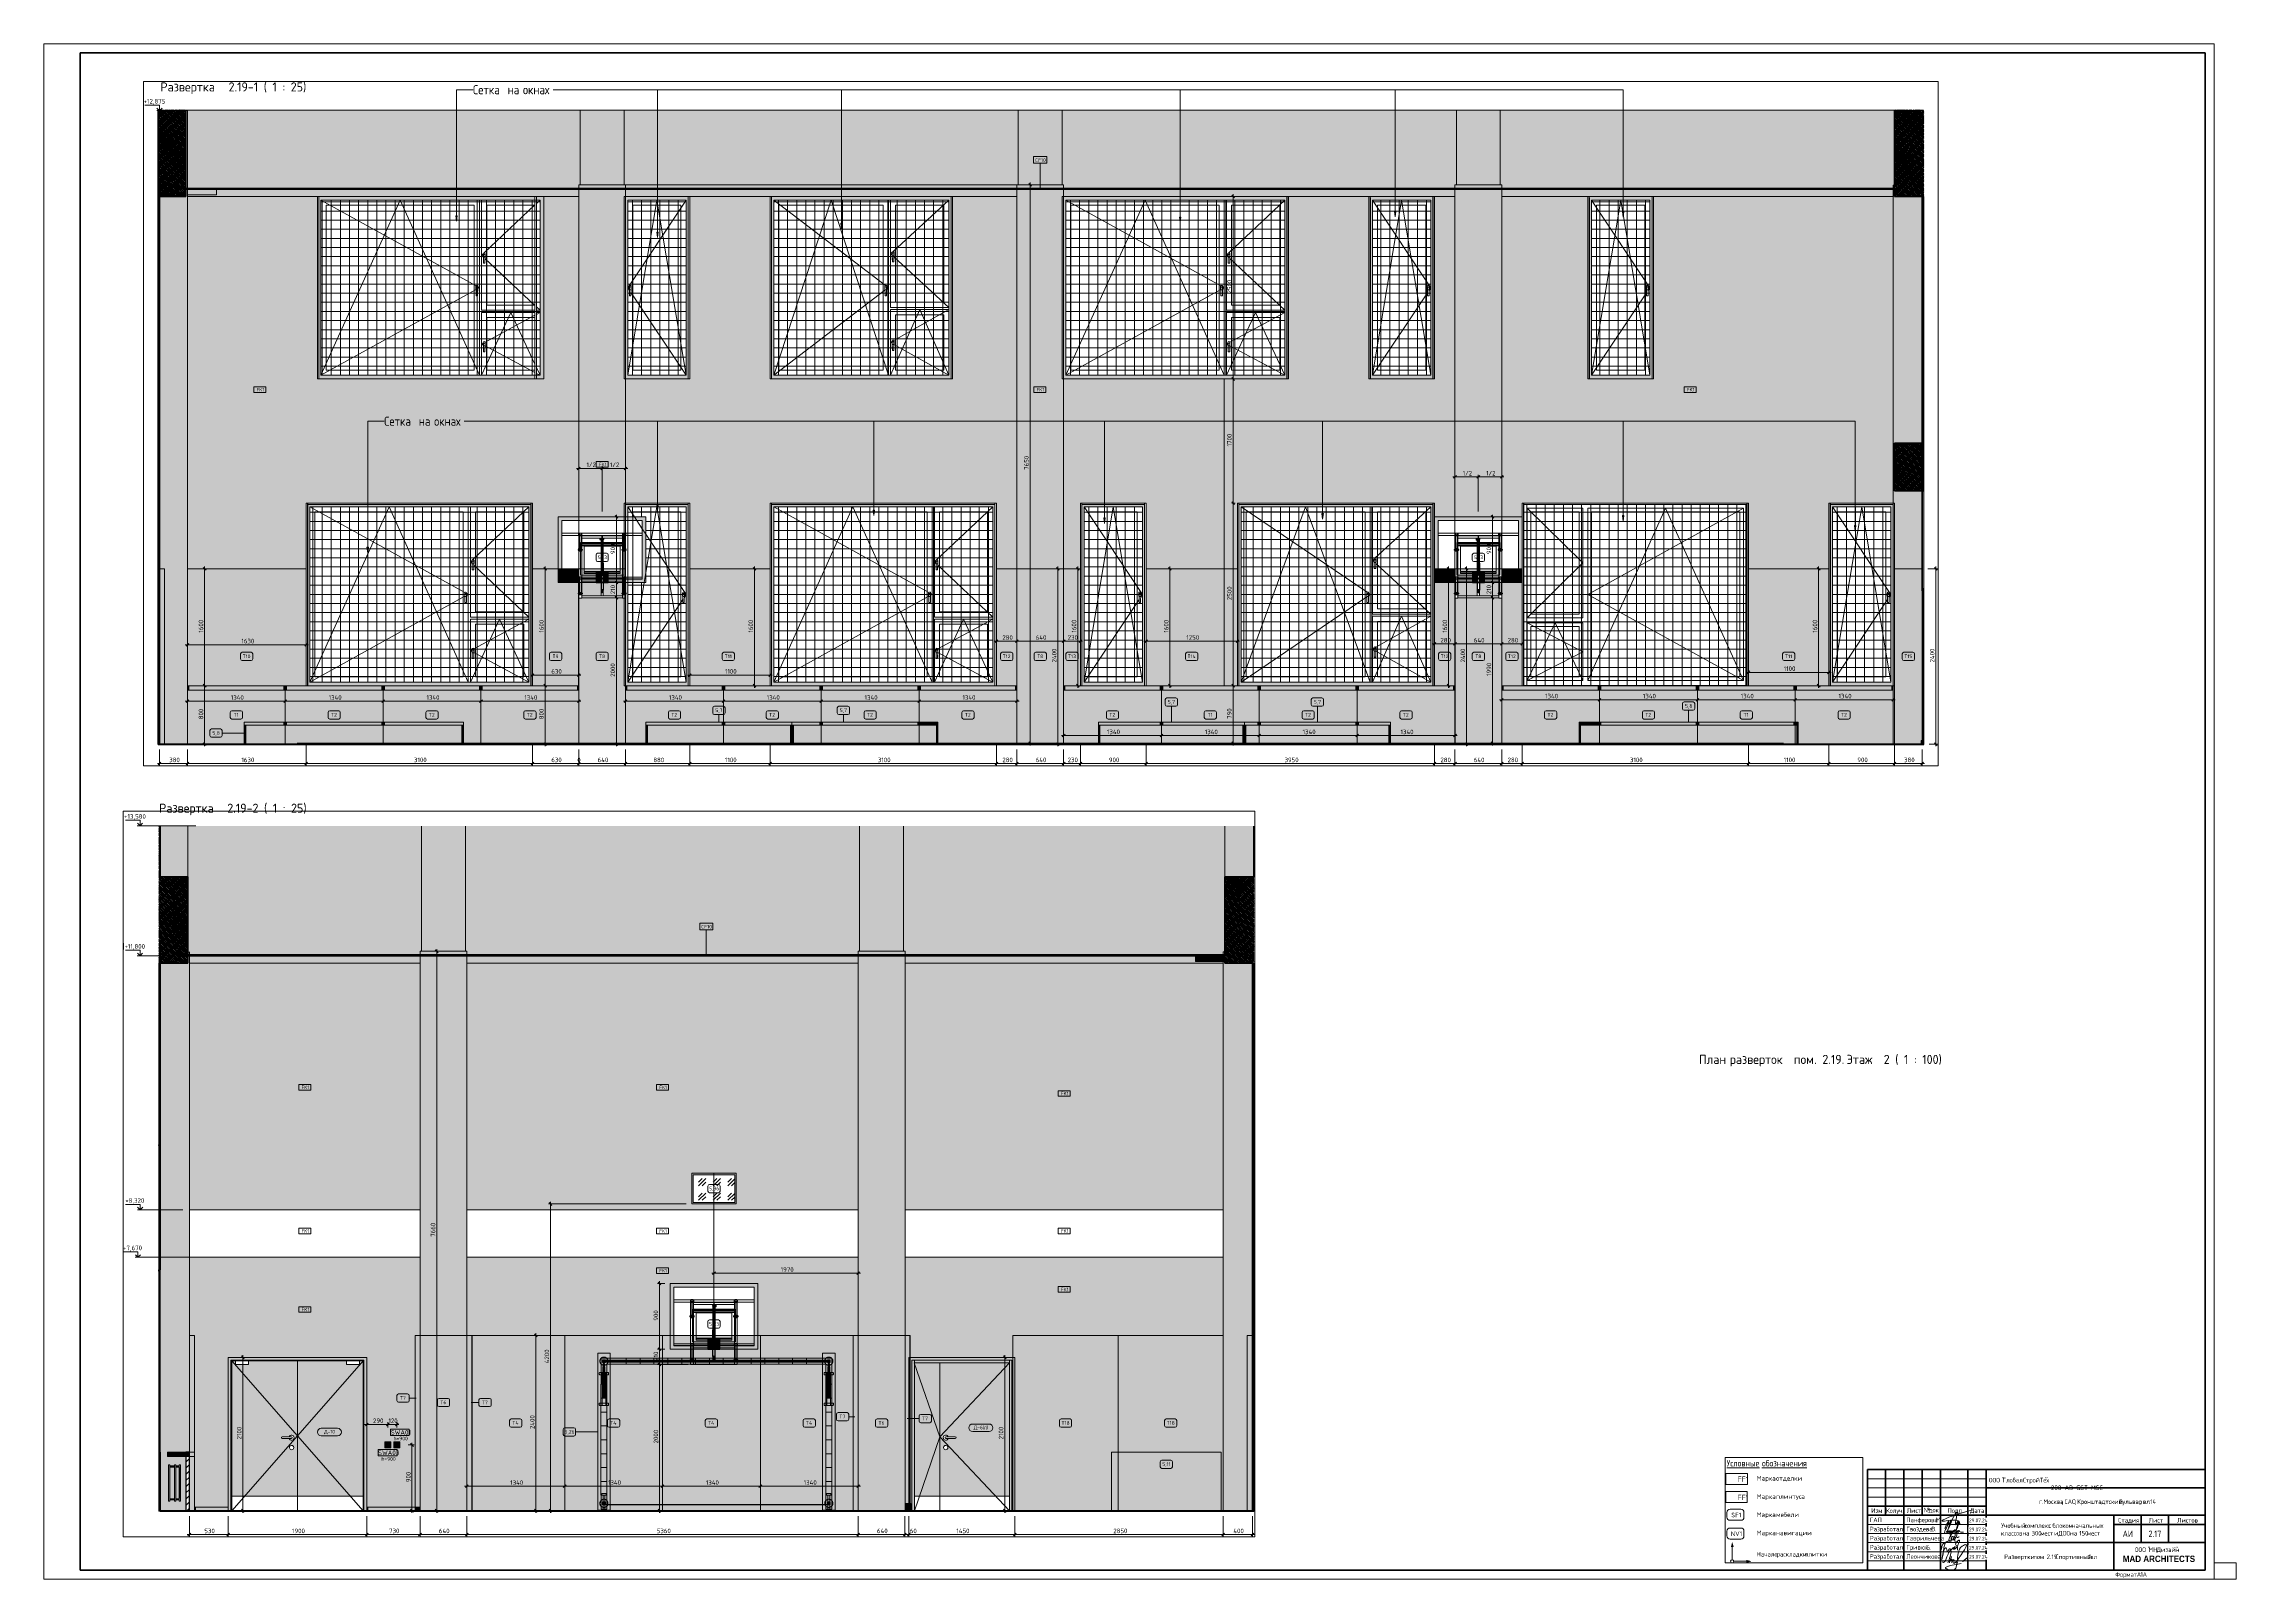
# Paper-space layout 'Layout1' of a CAD drawing. Header units: millimetres. Extents: x -1189 to 12, y 0 to 841.
# The model-space entities are those that its viewports show. They can reach past a viewport. Long polylines and large blocks are cut down to what shows.
import ezdxf

# ---------------------------------------------------------------- set-up
doc = ezdxf.new("R2010")
doc.units = ezdxf.units.MM
for name, pattern in [('ADSK_Штрих_ш2 п1', [75, 50, -25]), ('Скрыто', [7.14375, 4.7625, -2.38125]), ('Штрих', [158.75, 79.375, -79.375])]:
    doc.linetypes.add(name, pattern=pattern)
for name, color, linetype, lineweight in [('0-1', 7, 'Continuous', 9), ('A-ANNO-DIMS', 7, 'Continuous', 9), ('A-ANNO-DIMS-25', 7, 'Continuous', 9), ('A-ANNO-NOTE', 7, 'Continuous', 9), ('A-CLNG', 7, 'Continuous', 9), ('A-CLNG-IDEN', 7, 'Continuous', 9), ('A-DOOR', 7, 'Continuous', 9), ('A-DOOR-2', 7, 'Штрих', 9), ('A-DOOR-FRAM-1', 7, 'Continuous', 9), ('A-DOOR-FRAM-2', 7, 'Continuous', 18), ('A-DOOR-IDEN', 7, 'Continuous', 9), ('A-FLOR', 7, 'Continuous', 9), ('A-GENM', 7, 'Continuous', 9), ('A-GLAZ', 7, 'Continuous', 9), ('A-GLAZ-2', 7, 'Штрих', 9), ('A-WALL', 7, 'Continuous', 9), ('A-WALL-IDEN', 7, 'Continuous', 9), ('A-WALL-PATT', 7, 'Continuous', 9), ('E-ELEC-FIXT-IDEN', 7, 'Continuous', 9), ('G-ANNO-DIMS', 7, 'Continuous', 9), ('G-ANNO-DIMS-1', 7, 'Continuous', 20), ('G-ANNO-TEXT', 7, 'Continuous', 9), ('G-ANNO-TTLB', 7, 'Скрыто', 9), ('I-FURN', 7, 'Continuous', 9), ('I-FURN-IDEN', 7, 'Continuous', 9), ('I-WALL', 7, 'Continuous', 9), ('M-EQPM', 7, 'Continuous', 9), ('S-COLS', 7, 'Continuous', 9), ('Электрические приборы', 7, 'Continuous', 9)]:
    doc.layers.add(name, color=color, linetype=linetype, lineweight=lineweight)
doc.layers.add('0-2', color=7, linetype='Continuous', lineweight=9, transparency=0.7)
for name, color, linetype, lineweight, true_color in [('A-CLNG-1', 7, 'Continuous', 30, 0x3c3c3c), ('A-CLNG-FNSH-1', 7, 'Continuous', 30, 0x3c3c3c), ('A-DETL', 9, 'Continuous', 9, 0x808080), ('A-DETL-1', 9, 'ADSK_Штрих_ш2 п1', 9, 0x808080), ('A-DETL-GENF-1', 7, 'Continuous', 9, 0x535353), ('A-DETL-GENF-2', 1, 'Continuous', 9, 0xff0000), ('A-FLOR-1', 7, 'Continuous', 9, 0x787878), ('A-FLOR-FNSH-1', 7, 'Continuous', 40, 0x3c3c3c), ('A-FLOR-FNSH-2', 7, 'Continuous', 30, 0x3c3c3c), ('A-WALL-4', 7, 'Continuous', 40, 0x3c3c3c), ('A-WALL-5', 7, 'Continuous', 30, 0x3c3c3c), ('A-WALL-6', 7, 'Continuous', 9, 0x787878), ('A-WALL-7', 7, 'Continuous', 30, 0x747472), ('A-WALL-FNSH-3', 7, 'Continuous', 30, 0x3c3c3c), ('G-ANNO-TEXT-1', 7, 'Continuous', 9, 0x3c3c3c), ('G-ANNO-TEXT-2', 7, 'Continuous', 9, 0x008000), ('G-ANNO-TEXT-3', 1, 'Continuous', 9, 0xff0000), ('I-FURN-10', 7, 'Continuous', 9, 0xf3f3f3), ('I-FURN-100', 7, 'Continuous', 9, 0xef9494), ('I-FURN-101', 7, 'Continuous', 9, 0xe2e2e2), ('I-FURN-102', 7, 'Continuous', 9, 0xececec), ('I-FURN-103', 7, 'Continuous', 9, 0xd0d0ce), ('I-FURN-105', 7, 'Continuous', 9, 0xdbdbd7), ('I-FURN-106', 7, 'Continuous', 9, 0xababa9), ('I-FURN-107', 7, 'Continuous', 9, 0xd2d2ce), ('I-FURN-108', 7, 'Continuous', 9, 0xa6a6a5), ('I-FURN-11', 7, 'Continuous', 9, 0xd9d9d9), ('I-FURN-111', 254, 'Continuous', 9, 0xbebebe), ('I-FURN-112', 7, 'Continuous', 9, 0x848484), ('I-FURN-113', 7, 'Continuous', 9, 0x959595), ('I-FURN-114', 7, 'Continuous', 9, 0xbfbfbf), ('I-FURN-115', 7, 'Continuous', 9, 0x929292), ('I-FURN-116', 7, 'Continuous', 9, 0x858585), ('I-FURN-117', 7, 'Continuous', 9, 0xa9a9a9), ('I-FURN-118', 7, 'Continuous', 9, 0x969696), ('I-FURN-119', 7, 'Continuous', 9, 0xb6b6b6), ('I-FURN-12', 7, 'Continuous', 9, 0xc9c9c9), ('I-FURN-120', 7, 'Continuous', 9, 0xafafaf), ('I-FURN-121', 7, 'Continuous', 9, 0xa8a8a8), ('I-FURN-122', 7, 'Continuous', 9, 0xbbbbbb), ('I-FURN-123', 7, 'Continuous', 9, 0x9b9b9b), ('I-FURN-124', 7, 'Continuous', 9, 0x9c9c9c), ('I-FURN-125', 7, 'Continuous', 9, 0xc7c7c7), ('I-FURN-126', 7, 'Continuous', 9, 0xe8e8e8), ('I-FURN-127', 7, 'Continuous', 9, 0xdfdfdf), ('I-FURN-128', 7, 'Continuous', 9, 0xd2d2d2), ('I-FURN-129', 7, 'Continuous', 9, 0xa1a1a1), ('I-FURN-13', 7, 'Continuous', 9, 0xb3b3b3), ('I-FURN-130', 7, 'Continuous', 9, 0xcbcbcb), ('I-FURN-131', 7, 'Continuous', 9, 0xc4c4c4), ('I-FURN-132', 7, 'Continuous', 9, 0xf1d2d2), ('I-FURN-133', 7, 'Continuous', 9, 0xf8dada), ('I-FURN-134', 7, 'Continuous', 9, 0xf6caca), ('I-FURN-135', 7, 'Continuous', 9, 0xf3b4b4), ('I-FURN-136', 7, 'Continuous', 9, 0xf8a9a9), ('I-FURN-137', 7, 'Continuous', 9, 0xf89898), ('I-FURN-138', 7, 'Continuous', 9, 0xf1a4a4), ('I-FURN-139', 7, 'Continuous', 9, 0xf17d7d), ('I-FURN-14', 7, 'Continuous', 9, 0xe0e0e0), ('I-FURN-140', 7, 'Continuous', 9, 0xf16262), ('I-FURN-141', 7, 'Continuous', 9, 0xe4caca), ('I-FURN-142', 7, 'Continuous', 9, 0xf58484), ('I-FURN-143', 7, 'Continuous', 9, 0xf56c6c), ('I-FURN-144', 7, 'Continuous', 9, 0xec5757), ('I-FURN-145', 7, 'Continuous', 9, 0xec6767), ('I-FURN-146', 7, 'Continuous', 9, 0xec7e7e), ('I-FURN-147', 7, 'Continuous', 9, 0xf58f8f), ('I-FURN-148', 7, 'Continuous', 9, 0xf15f5f), ('I-FURN-149', 7, 'Continuous', 9, 0xe44747), ('I-FURN-15', 7, 'Continuous', 9, 0xe9bcbc), ('I-FURN-150', 7, 'Continuous', 9, 0xd93131), ('I-FURN-151', 7, 'Continuous', 9, 0xe18686), ('I-FURN-152', 7, 'Continuous', 9, 0xd57979), ('I-FURN-153', 7, 'Continuous', 9, 0xb36666), ('I-FURN-154', 7, 'Continuous', 9, 0xf6b7b7), ('I-FURN-155', 7, 'Continuous', 9, 0xeaaaaa), ('I-FURN-156', 7, 'Continuous', 9, 0xe1a1a1), ('I-FURN-157', 7, 'Continuous', 9, 0xe98d8d), ('I-FURN-158', 7, 'Continuous', 9, 0xf14f4f), ('I-FURN-159', 7, 'Continuous', 9, 0xf0c3c3), ('I-FURN-16', 7, 'Continuous', 9, 0xf2c6c6), ('I-FURN-160', 7, 'Continuous', 9, 0xf8cccc), ('I-FURN-161', 7, 'Continuous', 9, 0xeabdbd), ('I-FURN-162', 7, 'Continuous', 9, 0xefafaf), ('I-FURN-163', 7, 'Continuous', 9, 0xeaeaea), ('I-FURN-164', 7, 'Continuous', 9, 0x898989), ('I-FURN-165', 7, 'Continuous', 9, 0x999999), ('I-FURN-166', 7, 'Continuous', 9, 0x747474), ('I-FURN-167', 7, 'Continuous', 9, 0x6e6e6e), ('I-FURN-168', 7, 'Continuous', 9, 0xa2a2a2), ('I-FURN-169', 7, 'Continuous', 9, 0xdddddd), ('I-FURN-17', 7, 'Continuous', 9, 0xedaeae), ('I-FURN-170', 7, 'Continuous', 9, 0xd1d1d1), ('I-FURN-171', 7, 'Continuous', 9, 0xbababa), ('I-FURN-18', 7, 'Continuous', 9, 0xefd0d0), ('I-FURN-19', 7, 'Continuous', 9, 0xf5d7d7), ('I-FURN-2', 7, 'Continuous', 9, 0xacacac), ('I-FURN-20', 7, 'Continuous', 9, 0xd3d3d3), ('I-FURN-21', 7, 'Continuous', 9, 0xf38282), ('I-FURN-22', 7, 'Continuous', 9, 0xef7474), ('I-FURN-23', 7, 'Continuous', 9, 0xe97b7b), ('I-FURN-24', 7, 'Continuous', 9, 0xe96464), ('I-FURN-25', 7, 'Continuous', 9, 0xd3aeae), ('I-FURN-26', 7, 'Continuous', 9, 0xe4e4e4), ('I-FURN-27', 7, 'Continuous', 9, 0xc1c1c1), ('I-FURN-28', 7, 'Continuous', 9, 0xdcdcdc), ('I-FURN-29', 7, 'Continuous', 9, 0xf6a7a7), ('I-FURN-3', 7, 'Continuous', 9, 0xc0c0c0), ('I-FURN-30', 7, 'Continuous', 9, 0xf39d9d), ('I-FURN-31', 7, 'Continuous', 9, 0xefa2a2), ('I-FURN-32', 7, 'Continuous', 9, 0xfafafa), ('I-FURN-33', 7, 'Continuous', 9, 0xef9292), ('I-FURN-34', 7, 'Continuous', 9, 0xef7b7b), ('I-FURN-35', 7, 'Continuous', 9, 0xe0c6c6), ('I-FURN-36', 7, 'Continuous', 9, 0xf6f6f6), ('I-FURN-37', 7, 'Continuous', 9, 0xe6e6e6), ('I-FURN-38', 7, 'Continuous', 9, 0xe0a0a0), ('I-FURN-39', 7, 'Continuous', 9, 0xe4a4a4), ('I-FURN-4', 7, 'Continuous', 9, 0x949494), ('I-FURN-40', 7, 'Continuous', 9, 0xecbfbf), ('I-FURN-41', 7, 'Continuous', 9, 0xf17676), ('I-FURN-42', 7, 'Continuous', 9, 0xec6464), ('I-FURN-43', 7, 'Continuous', 9, 0xe46f6f), ('I-FURN-44', 7, 'Continuous', 9, 0xe45757), ('I-FURN-45', 7, 'Continuous', 9, 0xc99494), ('I-FURN-46', 7, 'Continuous', 9, 0x939393), ('I-FURN-47', 7, 'Continuous', 9, 0xf59f9f), ('I-FURN-48', 7, 'Continuous', 9, 0xf19292), ('I-FURN-49', 7, 'Continuous', 9, 0xec9a9a), ('I-FURN-5', 7, 'Continuous', 9, 0x9e9e9e), ('I-FURN-50', 7, 'Continuous', 9, 0xec7272), ('I-FURN-51', 7, 'Continuous', 9, 0xec8989), ('I-FURN-52', 7, 'Continuous', 9, 0xd9b4b4), ('I-FURN-53', 7, 'Continuous', 9, 0xc3c3c3), ('I-FURN-54', 7, 'Continuous', 9, 0xaaaaaa), ('I-FURN-55', 7, 'Continuous', 9, 0xe96161), ('I-FURN-56', 7, 'Continuous', 9, 0xe06b6b), ('I-FURN-57', 7, 'Continuous', 9, 0xe05353), ('I-FURN-58', 7, 'Continuous', 9, 0xe7a7a7), ('I-FURN-59', 7, 'Continuous', 9, 0xf2b2b2), ('I-FURN-6', 7, 'Continuous', 9, 0x8d8d8d), ('I-FURN-60', 7, 'Continuous', 9, 0xed9292), ('I-FURN-61', 7, 'Continuous', 9, 0xde9d9d), ('I-FURN-62', 7, 'Continuous', 9, 0xc18b8b), ('I-FURN-63', 7, 'Continuous', 9, 0xd07474), ('I-FURN-64', 7, 'Continuous', 9, 0xe28686), ('I-FURN-65', 7, 'Continuous', 9, 0xa7a7a7), ('I-FURN-66', 7, 'Continuous', 9, 0xcecece), ('I-FURN-67', 7, 'Continuous', 9, 0xc5c5c5), ('I-FURN-68', 7, 'Continuous', 9, 0xe93939), ('I-FURN-69', 7, 'Continuous', 9, 0xe01e1e), ('I-FURN-7', 7, 'Continuous', 9, 0xe9e9e9), ('I-FURN-70', 7, 'Continuous', 9, 0xd32b2b), ('I-FURN-71', 7, 'Continuous', 9, 0xd37878), ('I-FURN-72', 7, 'Continuous', 9, 0xde8282), ('I-FURN-73', 7, 'Continuous', 9, 0xe68b8b), ('I-FURN-74', 7, 'Continuous', 9, 0xe66363), ('I-FURN-75', 7, 'Continuous', 9, 0xa75a5a), ('I-FURN-76', 7, 'Continuous', 9, 0xbc3939), ('I-FURN-77', 7, 'Continuous', 9, 0xd65353), ('I-FURN-78', 7, 'Continuous', 9, 0x818181), ('I-FURN-79', 7, 'Continuous', 9, 0xb9b9b9), ('I-FURN-8', 7, 'Continuous', 9, 0xefefef), ('I-FURN-80', 7, 'Continuous', 9, 0xd6d6d6), ('I-FURN-81', 7, 'Continuous', 9, 0xe1e1e1), ('I-FURN-82', 7, 'Continuous', 9, 0xd5d5d5), ('I-FURN-83', 7, 'Continuous', 9, 0x868686), ('I-FURN-84', 7, 'Continuous', 9, 0xe96666), ('I-FURN-85', 7, 'Continuous', 9, 0xc34040), ('I-FURN-86', 7, 'Continuous', 9, 0xf39898), ('I-FURN-87', 7, 'Continuous', 9, 0xef6c6c), ('I-FURN-88', 7, 'Continuous', 9, 0xd55252), ('I-FURN-89', 7, 'Continuous', 9, 0xe05d5d), ('I-FURN-9', 7, 'Continuous', 9, 0xf8f8f8), ('I-FURN-90', 7, 'Continuous', 9, 0xe94040), ('I-FURN-91', 7, 'Continuous', 9, 0xd38686), ('I-FURN-92', 7, 'Continuous', 9, 0xd0d0d0), ('I-FURN-93', 7, 'Continuous', 9, 0xa0a0a0), ('I-FURN-94', 7, 'Continuous', 9, 0x787878), ('I-FURN-95', 7, 'Continuous', 9, 0xbcbcbc), ('I-FURN-96', 7, 'Continuous', 9, 0xe42222), ('I-FURN-97', 7, 'Continuous', 9, 0xc94747), ('I-FURN-98', 7, 'Continuous', 9, 0xec3c3c), ('I-FURN-99', 7, 'Continuous', 9, 0xd97e7e), ('I-WALL-1', 7, 'Continuous', 9, 0x787878), ('Q-SPCQ-1', 9, 'Continuous', 9, 0x808080), ('Q-SPCQ-2', 7, 'Continuous', 9, 0x7f7f7f)]:
    doc.layers.add(name, color=color, linetype=linetype, lineweight=lineweight, true_color=true_color)
doc.layers.add('G-ANNO-NPLT', color=7, linetype='Continuous', plot=False)
for name, color, linetype, lineweight, true_color, transparency in [('I-FURN-104', 7, 'Continuous', 9, 0xf7f7ef, 0.7), ('I-FURN-109', 7, 'Continuous', 9, 0x7f7f7f, 0.7), ('I-FURN-110', 7, 'Continuous', 9, 0x303030, 0.7), ('M-EQPM-1', 7, 'Continuous', 9, 0xe6e6e6, 0.7)]:
    doc.layers.add(name, color=color, linetype=linetype, lineweight=lineweight, true_color=true_color, transparency=transparency)
doc.styles.add('Arial_B', font='', dxfattribs={"width": 0.9, "height": 3.5})
doc.styles.add('GOST Common_1', font='GOST_Common.ttf', dxfattribs={"width": 0.9, "height": 50})
doc.styles.add('GOST Common_10', font='GOST_Common.ttf', dxfattribs={"width": 0.9, "height": 3.5})
doc.styles.add('GOST Common_11', font='GOST_Common.ttf', dxfattribs={"width": 0.9, "height": 2})
doc.styles.add('GOST Common_12', font='GOST_Common.ttf', dxfattribs={"height": 5})
doc.styles.add('GOST Common_2', font='GOST_Common.ttf', dxfattribs={"height": 50})
doc.styles.add('GOST Common_3', font='GOST_Common.ttf', dxfattribs={"width": 0.9, "height": 125})
doc.styles.add('GOST Common_4', font='GOST_Common.ttf', dxfattribs={"height": 62.5})
doc.styles.add('GOST Common_5', font='GOST_Common.ttf', dxfattribs={"height": 175})
doc.styles.add('GOST Common_6', font='GOST_Common.ttf', dxfattribs={"width": 0.9, "height": 210})
doc.styles.add('GOST Common_7', font='GOST_Common.ttf', dxfattribs={"width": 0.9, "height": 245})
doc.styles.add('GOST Common_8', font='GOST_Common.ttf', dxfattribs={"width": 0.9, "height": 175})
doc.styles.add('GOST Common_9', font='GOST_Common.ttf', dxfattribs={"width": 0.9, "height": 2.5})
doc.styles.add('ISOCPEUR_1', font='isocpeur.ttf', dxfattribs={"width": 0.9, "height": 62.5})
doc.styles.add('ISOCPEUR_2', font='isocpeur.ttf', dxfattribs={"width": 0.9, "height": 175})
doc.styles.get('Arial_B').set_extended_font_data('Arial', bold=True)
doc.dimstyles.new('ISO-2_5_0_9К_БОЛЬШОЙ_1', dxfattribs={"dimscale": 304.8, "dimtxt": 62.248823, "dimasz": 0.123031, "dimexe": 0.098425, "dimexo": 0.246063, "dimgap": 0, "dimtad": 1, "dimdec": 0, "dimrnd": 10, "dimzin": 0, "dimdsep": 46, "dimtxsty": 'ISOCPEUR_1', "dimblk1": 'OBLIQUE', "dimblk2": 'OBLIQUE', "dimsah": 1, "dimcen": 0.09, "dimdle": 0.098425, "dimazin": 0, "dimtfac": 1, "dimtdec": 4, "dimtix": 1, "dimtmove": 0, "dimatfit": 3, "dimfxl": 1, "dimtvp": 1, "dimtolj": 1, "dimtzin": 0, "dimarcsym": 2})
doc.dimstyles.new('ISO-2_5_0_9К_БОЛЬШОЙ_2', dxfattribs={"dimscale": 304.8, "dimtxt": 62.248823, "dimasz": 0.123031, "dimexe": 0.098425, "dimexo": 0.246063, "dimgap": 0, "dimtad": 1, "dimdec": 0, "dimrnd": 10, "dimzin": 0, "dimdsep": 46, "dimtxsty": 'ISOCPEUR_1', "dimblk1": 'OBLIQUE', "dimblk2": 'OBLIQUE', "dimsah": 1, "dimcen": 0.09, "dimdle": 0.098425, "dimazin": 0, "dimtfac": 1, "dimtdec": 4, "dimtix": 1, "dimtmove": 1, "dimatfit": 3, "dimfxl": 1, "dimtvp": 1, "dimtolj": 1, "dimtzin": 0, "dimarcsym": 2})
pattern_1 = [(45, (27176.711, 0), (-14.25598, 14.25598), []), (45, (27190.967, 0), (-14.25598, 14.25598), [25.202, -5.04, 0.8382, -4.202])]
pattern_2 = [(90, (27176.71, 0), (-125, 8e-15), []), (180, (27176.71, 0), (-2e-14, -125), [])]
pattern_3 = [(45, (122869.386, 0), (-14.25598, 14.25598), []), (45, (122883.642, 0), (-14.25598, 14.25598), [25.202, -5.04, 0.8382, -4.202])]
pattern_4 = [(0, (122869.386, 0), (30.48, 7.62), [2.515, -20.345, 2.515, -20.345, -121.92]), (0, (122869.386, 0), (30.48, 7.62), [-45.72, 2.515, -43.205, 2.515, -20.345, -53.34]), (0, (122869.386, 0), (30.48, 7.62), [-114.3, 2.515, -12.725, 2.515, -35.585]), (120, (122880.816, 3.81), (-21.8391136, 22.5864543), [2.515, -20.345, 2.515, -20.345, -121.92]), (120, (122880.816, 3.81), (-21.8391136, 22.5864543), [-45.72, 2.515, -43.205, 2.515, -20.345, -53.34]), (120, (122880.816, 3.81), (-21.8391136, 22.5864543), [-114.3, 2.515, -12.725, 2.515, -35.585]), (240, (122884.626, 19.05), (-8.6408864, -30.2064543), [2.515, -20.345, 2.515, -20.345, -121.92]), (240, (122884.626, 19.05), (-8.6408864, -30.2064543), [-45.72, 2.515, -43.205, 2.515, -20.345, -53.34]), (240, (122884.626, 19.05), (-8.6408864, -30.2064543), [-114.3, 2.515, -12.725, 2.515, -35.585])]

# ---------------------------------------------------------------- blocks, each defined once
blk = doc.blocks.new('Штамп_РД_основной - А0А-27865274-Развертки пом_ 2_19 Спортивный зал')
at = {"layer": 'A-ANNO-NOTE'}
for points, knots in [([(-338, -117.1), (-338.7, -122.4), (-329.9, -103.7), (-335.8, -123.7), (-330.9, -113.6), (-333.3, -120.6), (-331.4, -115.2), (-331.8, -118.8), (-331.2, -118.6), (-331.5, -117.5), (-332.4, -115.1), (-346.7, -118.4), (-336, -113.6), (-324.2, -110.5)], [0, 0, 0, 0, 0.0513615, 0.1091052, 0.1522958, 0.178941, 0.1972205, 0.2080985, 0.2140042, 0.2188047, 0.2389907, 0.2707687, 0.3130687, 0.3130687, 0.3130687, 0.3130687]), ([(-339.6, -120.7), (-338, -117.2), (-337.3, -116.5), (-337.3, -117), (-338.8, -120.6), (-340.4, -123.9), (-338.9, -123.4), (-338.4, -122), (-335.9, -117.7), (-335.9, -116.4), (-336.4, -116.4), (-336.9, -117.9), (-338.3, -122.7)], [0, 0, 0, 0, 0.0080365, 0.0160998, 0.028237, 0.0420073, 0.0521324, 0.0641411, 0.0757014, 0.0858292, 0.0908816, 0.1013994, 0.1013994, 0.1013994, 0.1013994]), ([(-334.9, -121.8), (-335.4, -122.1), (-335.4, -122.4), (-335.1, -122.4), (-334.8, -121.9), (-335.5, -123.7), (-336.3, -124.2), (-335.7, -123.2), (-334.4, -122), (-333.7, -121.5), (-334.3, -121.5), (-334.6, -122.5), (-333.9, -122.5), (-332.1, -119.2), (-332.1, -118), (-332.6, -118.5), (-333.5, -122.1), (-333.5, -122.7)], [0, 0, 0, 0, 0.00162511, 0.00331349, 0.00754981, 0.01278161, 0.01888966, 0.02470924, 0.03042302, 0.03530305, 0.0391434, 0.04257709, 0.05077407, 0.05912564, 0.06755136, 0.07580968, 0.08321457, 0.08321457, 0.08321457, 0.08321457]), ([(-341.4, -132.2), (-341.9, -127.4), (-328.9, -126.7), (-340.1, -127), (-339.9, -131.7), (-341.7, -139.9), (-340.5, -134.7), (-340.2, -132.5), (-338.7, -130.3), (-338.3, -134.3), (-337.4, -132.1), (-336.7, -131.7)], [0, 0, 0, 0, 0.019426, 0.0387349, 0.0549438, 0.0672527, 0.0778646, 0.084698, 0.0906304, 0.096697, 0.1015072, 0.1015072, 0.1015072, 0.1015072]), ([(-340.8, -139), (-340.1, -140.2), (-338.4, -136.4), (-337.6, -133.9), (-335.2, -130.7), (-337.1, -137.8), (-337.9, -139.5)], [0, 0, 0, 0, 0.00891354, 0.0206837, 0.03596829, 0.05045262, 0.05045262, 0.05045262, 0.05045262]), ([(-334.6, -139.5), (-335.4, -141.8), (-325.6, -128.9), (-329, -129.5), (-332.6, -132.1), (-332.8, -142.8), (-335.1, -143.9), (-340.4, -142.5), (-338.8, -141.4), (-330.6, -139.9)], [0, 0, 0, 0, 0.0206368, 0.0432038, 0.0605873, 0.0770759, 0.0945827, 0.1039292, 0.1187761, 0.1187761, 0.1187761, 0.1187761]), ([(-338.3, -122.7), (-338.3, -123.2), (-337.4, -123.2), (-337.4, -122.2), (-337.8, -122.2), (-337.9, -122.3), (-337.9, -122.4), (-336.9, -122.1), (-337.3, -122.7)], [0, 0, 0, 0, 0.00358547, 0.00695057, 0.00915819, 0.01015554, 0.01205798, 0.01469377, 0.01469377, 0.01469377, 0.01469377]), ([(-336.5, -122.8), (-336, -125.9), (-336, -128.5), (-337.1, -128.5), (-337.6, -126.5), (-335.8, -123.3), (-334.3, -122.9), (-332, -122.7)], [0, 0, 0, 0, 0.01155157, 0.02127823, 0.03282555, 0.04509601, 0.05773263, 0.05773263, 0.05773263, 0.05773263]), ([(-337, -123.2), (-336.3, -122.4), (-336.9, -121.9), (-337.2, -122.2), (-336.6, -122.4), (-336, -121.8), (-336, -122.1), (-336.3, -122.5), (-335.6, -122.5), (-335.9, -123.2), (-337, -124.2), (-337, -123.4), (-335.6, -122.2), (-335.1, -122.7)], [0, 0, 0, 0, 0.00332582, 0.00612366, 0.00901076, 0.01174206, 0.01415884, 0.01630272, 0.0190767, 0.02344016, 0.02813242, 0.03439448, 0.03937975, 0.03937975, 0.03937975, 0.03937975]), ([(-336.7, -131.7), (-336.7, -132.2), (-335.4, -132.5), (-335, -130), (-334.7, -133.4), (-334.6, -131.3), (-333.5, -130.1), (-334.9, -132.4), (-333.5, -132.3), (-329.9, -124.8), (-334.9, -129.7), (-332.7, -130.1), (-332.7, -131.3), (-332.6, -132.6)], [0, 0, 0, 0, 0.0046234, 0.0123007, 0.0208561, 0.0283952, 0.03509, 0.0409642, 0.0537756, 0.0710384, 0.0891313, 0.0998193, 0.1046376, 0.1046376, 0.1046376, 0.1046376]), ([(-334.9, -125.4), (-335.1, -125.1), (-335.5, -125.1), (-335.7, -125.3), (-335.8, -126), (-335.8, -126.9), (-335.3, -127), (-334.9, -126.6), (-334.7, -125.4), (-334.7, -125.1), (-334.7, -125.1), (-334.7, -125.1), (-334.8, -126.1), (-334.8, -126.9), (-334.6, -126.9), (-333.9, -126.4), (-332.9, -124.4), (-332.9, -123.3), (-333.1, -123), (-333.6, -123), (-334.1, -124.3), (-334.2, -127.5), (-333.9, -128.3), (-333.8, -128.7)], [0, 0, 0, 0, 0.0016332, 0.00392105, 0.00702344, 0.01058969, 0.01394693, 0.01793334, 0.0215051, 0.02411625, 0.02465035, 0.02632052, 0.02939378, 0.03280325, 0.03593957, 0.04142394, 0.04849321, 0.05477683, 0.05812393, 0.06191415, 0.07043912, 0.0795646, 0.08714635, 0.08714635, 0.08714635, 0.08714635]), ([(-333.5, -122.7), (-333.3, -122.9), (-332.6, -122.2), (-333.2, -122.2), (-332.6, -122.2), (-332.1, -121.8), (-332.7, -122.7)], [0, 0, 0, 0, 0.00269646, 0.00576297, 0.00838865, 0.01167349, 0.01167349, 0.01167349, 0.01167349]), ([(-331.9, -121.6), (-331.9, -122), (-331.6, -122), (-331.6, -122.3), (-330.8, -123.1), (-329.4, -122.7)], [0, 0, 0, 0, 0.001554219, 0.00418307, 0.008514983, 0.008514983, 0.008514983, 0.008514983])]:
    blk.add_open_spline(points, degree=3, knots=knots, dxfattribs=at)
for points, degree in [([(-333.5, -122.7), (-333, -122.7)], 1), ([(-333.2, -127.9), (-332.5, -127.9)], 1), ([(-332.9, -125.7), (-332, -125.5), (-331.8, -125.3)], 2), ([(-332.8, -122.8), (-332.6, -123.1), (-331.9, -122.3), (-331.9, -121.6)], 3), ([(-335.9, -136.1), (-337.1, -139.5)], 1), ([(-336.7, -138.4), (-335.6, -137.2), (-335.2, -137.3), (-335.7, -139.5)], 3), ([(-335.7, -139.5), (-335.4, -137.3), (-333.8, -136.9), (-334.6, -139.5)], 3), ([(-333.2, -139.5), (-332.5, -139.5)], 1), ([(-329.9, -138.9), (-327, -136.5)], 1)]:
    blk.add_open_spline(points, degree=degree, dxfattribs=at)
at = {"layer": 'G-ANNO-TTLB', "linetype": 'Continuous'}
for p, q in [((-1381, 692.5), (-1381, -148.5)), ((-1381, 692.5), (-192, 692.5)), ((-192, 692.5), (-192, -148.5)), ((-317, -93.5), (-382, -93.5)), ((-317, -98.5), (-382, -98.5)), ((-317, -103.5), (-382, -103.5)), ((-317, -118.5), (-382, -118.5)), ((-317, -123.5), (-382, -123.5)), ((-317, -128.5), (-382, -128.5)), ((-317, -133.5), (-382, -133.5)), ((-317, -138.5), (-382, -138.5)), ((-192, -148.5), (-1381, -148.5))]:
    blk.add_line(p, q, dxfattribs=at)
at = {"layer": 'G-ANNO-TTLB', "linetype": 'Continuous', "lineweight": 40}
for p, q in [((-1361, 687.5), (-1361, -143.5)), ((-197, 687.5), (-1361, 687.5)), ((-197, -143.5), (-197, 687.5)), ((-382, -88.5), (-382, -143.5)), ((-197, -88.5), (-382, -88.5)), ((-372, -88.5), (-372, -113.5)), ((-362, -88.5), (-362, -143.5)), ((-352, -88.5), (-352, -113.5)), ((-342, -88.5), (-342, -143.5)), ((-327, -88.5), (-327, -143.5)), ((-317, -88.5), (-317, -143.5)), ((-197, -98.5), (-317, -98.5)), ((-317, -108.5), (-382, -108.5)), ((-197, -113.5), (-382, -113.5)), ((-247, -113.5), (-247, -143.5)), ((-197, -118.5), (-247, -118.5)), ((-232, -113.5), (-232, -128.5)), ((-217, -113.5), (-217, -128.5)), ((-197, -128.5), (-317, -128.5)), ((-1361, -143.5), (-197, -143.5))]:
    blk.add_line(p, q, dxfattribs=at)
at = {"layer": 'G-ANNO-TTLB', "linetype": 'Continuous', "attachment_point": 1}
for s, insert, char_height, width, style in [('ГАП', (-380.7, -114.8), 2.5, 6.566, 'GOST Common_9'), ('Разработал', (-380.7, -119.8), 2.5, 20.708, 'GOST Common_9'), ('Изм', (-379.9, -109.7), 2.5, 6.133, 'GOST Common_9'), ('\\fGOST Common|b0|i0|c204|p34|;\\W.9;.', (-374.8, -109.7), 2.5, 0.794, 'GOST Common_9'), ('Кол', (-371.8, -109.7), 2.5, 6.061, 'GOST Common_9'), ('\\fGOST Common|b0|i0|c204|p34|;\\W.9;.', (-366.8, -109.7), 2.5, 0.794, 'GOST Common_9'), ('уч', (-366.1, -109.7), 2.5, 3.896, 'GOST Common_9'), ('\\fGOST Common|b0|i0|c204|p34|;\\W.9;.', (-362.9, -109.7), 2.5, 0.794, 'GOST Common_9'), ('Лист', (-360.4, -109.7), 2.5, 8.297, 'GOST Common_9'), ('Панферова', (-360.7, -114.8), 2.5, 18.687, 'GOST Common_9'), ('Гвоздева', (-360.7, -119.8), 2.5, 15.657, 'GOST Common_9'), ('\\fGOST Common|b0|i0|c204|p34|;\\W.9;№', (-351.1, -109.4), 2.5, 3.319, 'GOST Common_9'), ('док', (-348.4, -109.4), 2.5, 5.844, 'GOST Common_9'), ('\\fGOST Common|b0|i0|c204|p34|;\\W.9; ', (-347.8, -119.8), 2.5, 0.938, 'GOST Common_9'), ('\\fGOST Common|b0|i0|c204|p34|;\\W.9;В', (-347, -119.8), 2.5, 2.237, 'GOST Common_9'), ('\\fGOST Common|b0|i0|c204|p34|;\\W.9; ', (-345.3, -114.8), 2.5, 0.938, 'GOST Common_9'), ('\\fGOST Common|b0|i0|c204|p34|;\\W.9;М', (-344.5, -114.8), 2.5, 2.453, 'GOST Common_9'), ('\\fGOST Common|b0|i0|c204|p34|;\\W.9;.', (-343.6, -109.4), 2.5, 0.794, 'GOST Common_9'), ('Подп', (-338.1, -109.7), 2.5, 8.009, 'GOST Common_9'), ('\\fGOST Common|b0|i0|c204|p34|;\\W.9;.', (-331.5, -109.7), 2.5, 0.794, 'GOST Common_9'), ('Дата', (-325.8, -109.7), 2.5, 9.235, 'GOST Common_9'), ('Стадия', (-244.6, -115), 2.5, 12.41, 'GOST Common_9'), ('Лист', (-227.9, -115), 2.5, 8.297, 'GOST Common_9'), ('Листов', (-212.3, -115), 2.5, 12.194, 'GOST Common_9'), ('Разработал', (-380.7, -124.8), 2.5, 20.708, 'GOST Common_9'), ('Разработал', (-380.7, -129.8), 2.5, 20.708, 'GOST Common_9'), ('Гаврильчева', (-360.7, -124.8), 2.5, 21.862, 'GOST Common_9'), ('Гривюк', (-360.7, -129.8), 2.5, 12.122, 'GOST Common_9'), ('\\fGOST Common|b0|i0|c204|p34|;\\W.9; ', (-350.7, -129.8), 2.5, 0.938, 'GOST Common_9'), ('\\fGOST Common|b0|i0|c204|p34|;\\W.9;Б', (-349.9, -129.8), 2.5, 2.165, 'GOST Common_9'), ('\\fGOST Common|b0|i0|c204|p34|;\\W.9;.', (-348.1, -129.8), 2.5, 0.794, 'GOST Common_9'), ('\\fGOST Common|b0|i0|c204|p34|;\\W.9;.', (-345.1, -119.8), 2.5, 0.794, 'GOST Common_9'), ('\\fGOST Common|b0|i0|c204|p34|;\\W.9; ', (-342.6, -124.8), 2.5, 0.722, 'GOST Common_9'), ('ООО', (-235.5, -131.1), 2.5, 6.494, 'GOST Common_9'), (' "', (-230.2, -131.1), 2.5, 2.597, 'GOST Common_9'), ('МН', (-228, -131.1), 2.5, 4.618, 'GOST Common_9'), ('\\fGOST Common|b0|i0|c204|p34|;\\W.9; ', (-224.2, -131.1), 2.5, 0.938, 'GOST Common_9'), ('Дизайн', (-223.5, -131.1), 2.5, 12.266, 'GOST Common_9'), ('\\fGOST Common|b0|i0|c204|p34|;\\W.9;"', (-213.3, -131.1), 2.5, 1.659, 'GOST Common_9'), ('Разработал', (-380.7, -134.8), 2.5, 20.708, 'GOST Common_9'), ('Леончикова', (-360.7, -134.8), 2.5, 19.986, 'GOST Common_9'), ('MAD ARCHITECTS', (-242.1, -135.6), 3.5, 48.558, 'Arial_B'), ('Формат', (-246.2, -144.7), 2.5, 13.42, 'GOST Common_9'), ('\\fGOST Common|b0|i0|c204|p34|;\\W.9; ', (-235.2, -144.7), 2.5, 0.938, 'GOST Common_9'), ('\\fGOST Common|b0|i0|c204|p34|;\\W.9;А', (-234.4, -144.7), 2.5, 2.453, 'GOST Common_9'), ('\\fGOST Common|b0|i0|c204|p34|;\\W.9;1', (-232.4, -144.7), 2.5, 1.371, 'GOST Common_9'), ('\\fGOST Common|b0|i0|c204|p34|;\\W.9;А', (-231.2, -144.7), 2.5, 2.453, 'GOST Common_9')]:
    blk.add_mtext(s, dxfattribs=dict(at, insert=insert, char_height=char_height, width=width, style=style))
blk = doc.blocks.new('Штамп_Без подписи_спец_ - Без подписи-27038161-Развертки пом_ 2_19 Спортивный зал')
at = {"layer": 'A-ANNO-NOTE'}
for p, q in [((0, 5), (35, 5)), ((0, 0), (0, 5)), ((35, 0), (0, 0)), ((20, 5), (20, 0)), ((35, 5), (35, 0))]:
    blk.add_line(p, q, dxfattribs=at)
blk = doc.blocks.new('BSC_Колонна _Прямоугольная - 600х600-23205240-Развертка 2_19-1')
at = {"layer": 'S-COLS'}
blk.add_hatch(color=256, dxfattribs=at).paths.add_polyline_path([(42380, 8400), (42400, 8400), (42400, 11700), (42380, 11700), (42380, 8540)])
blk = doc.blocks.new('120_Окно_СКБ_2Ст - 120_Окно_СКБ_2Ст 2700х2500 _мал створка справа_ 2-23206922-Развертка 2_19-1')
at = {"layer": 'A-GLAZ'}
h = blk.add_hatch(color=256, dxfattribs=at)
h.paths.add_polyline_path([(58437.1, 5000), (59839, 5000), (59839, 7480), (57181, 7480), (57181, 5000), (58248.2, 5000)])
h.paths.add_polyline_path([(58626, 5050), (57210, 5050), (57210, 7450), (59810, 7450), (59810, 5050), (58910, 5050)])
for p, q in [((57160, 5000), (57160, 7500)), ((57160, 7500), (59860, 7500)), ((59860, 7500), (59860, 5000)), ((57210, 5050), (57210, 7450)), ((58980, 7450), (57210, 7450)), ((57210, 5050), (58095, 7450)), ((57210, 7450), (58936.9, 6279.2)), ((58980, 5050), (58095, 7450)), ((58980, 7450), (58980, 5050)), ((59010, 5980), (59010, 7450)), ((59810, 7450), (59010, 7450)), ((59810, 7450), (59044.8, 6747)), ((59810, 7450), (59810, 5980)), ((57280, 7380), (57280, 5120)), ((57280, 7380), (58910, 7380)), ((58910, 5120), (58910, 7380)), ((59080, 7380), (59080, 6050)), ((59080, 7380), (59740, 7380)), ((59740, 6050), (59740, 7380)), ((59031.2, 6734.5), (59010, 6715)), ((59031, 6733), (59031, 6697)), ((59031, 6733), (59031, 6697)), ((59043.9, 6727.5), (59046.1, 6727.5)), ((59044, 6727.5), (59046, 6727.5)), ((59046, 6726.5), (59044, 6726.5)), ((59046, 6727.5), (59049, 6727.1)), ((59049, 6727.1), (59051.8, 6726)), ((59059, 6697), (59059, 6733)), ((59059, 6697), (59059, 6733)), ((59010, 6715), (59031.2, 6695.5)), ((59032.5, 6716), (59032.9, 6719)), ((59032.5, 6714), (59032.5, 6716)), ((59032.9, 6711.2), (59033, 6710.5)), ((59035, 6606.6), (59033.5, 6715.8)), ((59056.5, 6716), (59055, 6606.6)), ((59057.1, 6711), (59056.8, 6710.2)), ((59057.1, 6719), (59057.5, 6716)), ((59057.5, 6714), (59057.1, 6711)), ((59057.5, 6716), (59057.5, 6714)), ((59056.3, 6697.4), (59056.2, 6693.6)), ((59034.1, 6686.4), (59034, 6686.2)), ((59034, 6686.2), (59034, 6685.5)), ((59034, 6685.5), (59034, 6686.2)), ((59034, 6685.5), (59034, 6685.5)), ((59034.5, 6686.6), (59034.1, 6686.4)), ((59034.5, 6686.6), (59035.2, 6686.7)), ((59035.2, 6686.7), (59036, 6686.8)), ((59036, 6686.8), (59037, 6686.9)), ((59037, 6686.9), (59038, 6686.9)), ((59052, 6686.9), (59038, 6686.9)), ((59038, 6686.9), (59052, 6686.9)), ((59052, 6686.9), (59053, 6686.9)), ((59053, 6686.9), (59054, 6686.8)), ((59056, 6685.5), (59056, 6686.2)), ((59056, 6686.2), (59056, 6685.5)), ((59055.8, 6672.9), (59810, 5980)), ((59055, 6606.6), (59055.5, 6647.7)), ((59055.5, 6647.7), (59055.7, 6657.5)), ((59037.2, 6605.5), (59036.5, 6605.6)), ((59038, 6605.5), (59037.2, 6605.5)), ((59052, 6605.5), (59038, 6605.5)), ((59052, 6605.5), (59038, 6605.5)), ((59055, 6606.6), (59054.9, 6606.3)), ((58931, 6268), (58931, 6232)), ((58931, 6268), (58931, 6232)), ((58943.9, 6262.5), (58946.1, 6262.5)), ((58944, 6262.5), (58946, 6262.5)), ((58946, 6261.5), (58944, 6261.5)), ((58959, 6232), (58959, 6268)), ((58959, 6232), (58959, 6268)), ((58959, 6264.2), (58980, 6250)), ((58932.5, 6249), (58932.5, 6251)), ((58935, 6141.6), (58933.5, 6250.8)), ((58956.5, 6251), (58955, 6141.6)), ((58957.5, 6251), (58957.5, 6249)), ((58980, 6250), (58959, 6235.8)), ((58934, 6218.8), (57210, 5050)), ((58934, 6221.2), (58934, 6220.5)), ((58934, 6220.5), (58934, 6221.2)), ((58934, 6220.5), (58934, 6220.5)), ((58936, 6221.8), (58937, 6221.9)), ((58937, 6221.9), (58938, 6221.9)), ((58952, 6221.9), (58938, 6221.9)), ((58938, 6221.9), (58952, 6221.9)), ((58953, 6221.9), (58952, 6221.9)), ((58952, 6221.9), (58953, 6221.9)), ((58953, 6221.9), (58954, 6221.8)), ((58954, 6221.8), (58954.8, 6221.7)), ((58954.8, 6221.7), (58955.5, 6221.6)), ((58956, 6220.5), (58956, 6221.2)), ((58956, 6221.2), (58956, 6220.5)), ((58952, 6140.5), (58938, 6140.5)), ((58952, 6140.5), (58938, 6140.5)), ((59080, 6050), (59740, 6050)), ((59810, 5980), (59010, 5980)), ((59010, 5050), (59010, 5950)), ((59810, 5950), (59010, 5950)), ((59010, 5050), (59410, 5950)), ((59810, 5950), (59056.3, 5526.1)), ((59810, 5050), (59410, 5950)), ((59810, 5950), (59810, 5050)), ((59080, 5880), (59080, 5120)), ((59080, 5880), (59740, 5880)), ((59740, 5120), (59740, 5880)), ((59031, 5511.8), (59010, 5500)), ((59031, 5518), (59031, 5482)), ((59031, 5518), (59031, 5482)), ((59043.9, 5512.5), (59046.1, 5512.5)), ((59044, 5512.5), (59046, 5512.5)), ((59046, 5511.5), (59044, 5511.5)), ((59059, 5482), (59059, 5518)), ((59059, 5482), (59059, 5518)), ((59010, 5500), (59031, 5488.2)), ((59032.5, 5499), (59032.5, 5501)), ((59035, 5391.6), (59033.5, 5500.8)), ((59056.5, 5501), (59055, 5391.6)), ((59057, 5495.5), (59056.6, 5489.4)), ((59057.1, 5496.2), (59057, 5495.5)), ((59057.1, 5504), (59057.5, 5501)), ((59057.5, 5501), (59057.5, 5499)), ((59056.3, 5482.4), (59056.2, 5478.6)), ((59056.6, 5489.4), (59056.3, 5482.4)), ((59034, 5471.2), (59034, 5470.5)), ((59034, 5470.5), (59034, 5471.2)), ((59034, 5470.5), (59034, 5470.5)), ((59036, 5471.8), (59037, 5471.9)), ((59037, 5471.9), (59038, 5471.9)), ((59052, 5471.9), (59038, 5471.9)), ((59038, 5471.9), (59052, 5471.9)), ((59052, 5471.9), (59053, 5471.9)), ((59053, 5471.9), (59054, 5471.8)), ((59056, 5470.5), (59056, 5471.2)), ((59056, 5471.2), (59056, 5470.5)), ((59056.3, 5473.9), (59810, 5050)), ((59052, 5390.5), (59038, 5390.5)), ((59052, 5390.5), (59038, 5390.5)), ((59055, 5391.6), (59055, 5391.6)), ((57280, 5120), (58910, 5120)), ((59080, 5120), (59740, 5120)), ((58980, 5050), (57210, 5050)), ((59810, 5050), (59010, 5050)), ((59860, 5000), (57160, 5000))]:
    blk.add_line(p, q, dxfattribs=at)
at = {"layer": 'A-GLAZ', "flags": 128}
for points in [[(59032.9, 6719), (59034, 6721.7), (59035.9, 6724.1), (59038.3, 6726), (59041, 6727.1), (59044, 6727.5)], [(59051.8, 6726), (59054.1, 6724.1), (59056, 6721.7), (59057.1, 6719)], [(59033.2, 6710.2), (59032.9, 6711), (59032.5, 6714)], [(59033, 6710.5), (59033.4, 6704.4), (59033.7, 6697.4), (59033.8, 6693.6)], [(59057.1, 6711.2), (59057, 6710.5), (59056.6, 6704.4), (59056.3, 6697.4)], [(59034, 6686.2), (59034.1, 6686.4), (59034.5, 6686.6)], [(59038, 6686.9), (59037, 6686.9), (59036, 6686.8), (59035.2, 6686.7), (59034.5, 6686.6)], [(59054, 6686.8), (59053, 6686.9), (59052, 6686.9)], [(59056, 6686.2), (59055.9, 6686.4), (59055.5, 6686.6), (59054.8, 6686.7), (59054, 6686.8)], [(59054, 6686.8), (59054.8, 6686.7), (59055.5, 6686.6)], [(59055.5, 6686.6), (59055.9, 6686.4), (59056, 6686.2)], [(59035, 6606.6), (59034.5, 6647.7), (59034.3, 6657.5)], [(59036.5, 6605.6), (59035.9, 6605.8), (59035.4, 6606), (59035.1, 6606.3), (59035, 6606.6)], [(59054.9, 6606.3), (59054.6, 6606), (59054.1, 6605.8), (59053.5, 6605.6), (59052.8, 6605.5), (59052, 6605.5)], [(58932.5, 6251), (58932.9, 6254), (58934, 6256.7), (58935.9, 6259.1), (58938.3, 6261), (58941, 6262.1), (58944, 6262.5)], [(58946, 6262.5), (58949, 6262.1), (58951.8, 6261), (58954.1, 6259.1), (58956, 6256.7), (58957.1, 6254), (58957.5, 6251)], [(58933.2, 6245.2), (58932.9, 6246), (58932.5, 6249)], [(58932.9, 6246.2), (58933, 6245.5), (58933.4, 6239.4), (58933.7, 6232.4), (58933.8, 6228.6)], [(58957.1, 6246.2), (58957, 6245.5), (58956.6, 6239.4), (58956.3, 6232.4), (58956.2, 6228.6)], [(58957.5, 6249), (58957.1, 6246), (58956.8, 6245.2)], [(58935.2, 6221.7), (58934.5, 6221.6), (58934.1, 6221.4), (58934, 6221.2)], [(58934, 6221.2), (58934.1, 6221.4), (58934.5, 6221.6)], [(58934.5, 6221.6), (58935.2, 6221.7), (58936, 6221.8)], [(58938, 6221.9), (58937, 6221.9), (58936, 6221.8), (58935.2, 6221.7)], [(58956, 6221.2), (58955.9, 6221.4), (58955.5, 6221.6), (58954.8, 6221.7), (58954, 6221.8), (58953, 6221.9)], [(58955.5, 6221.6), (58955.9, 6221.4), (58956, 6221.2)], [(58935, 6141.6), (58934.5, 6182.7), (58934.3, 6192.5)], [(58955, 6141.6), (58955.5, 6182.7), (58955.7, 6192.5)], [(58938, 6140.5), (58937.2, 6140.5), (58936.5, 6140.6), (58935.9, 6140.8), (58935.4, 6141), (58935.1, 6141.3), (58935, 6141.6)], [(58955, 6141.6), (58954.9, 6141.3), (58954.6, 6141), (58954.1, 6140.8), (58953.5, 6140.6), (58952.8, 6140.5), (58952, 6140.5)], [(59034, 5506.7), (59035.9, 5509.1), (59038.3, 5511), (59041, 5512.1), (59044, 5512.5)], [(59046, 5512.5), (59049, 5512.1), (59051.8, 5511), (59054.1, 5509.1), (59056, 5506.7), (59057.1, 5504)], [(59032.5, 5501), (59032.9, 5504), (59034, 5506.7)], [(59033.2, 5495.2), (59032.9, 5496), (59032.5, 5499)], [(59032.9, 5496.2), (59033, 5495.5), (59033.4, 5489.4), (59033.7, 5482.4), (59033.8, 5478.6)], [(59057.5, 5499), (59057.1, 5496), (59056.8, 5495.2)], [(59038, 5471.9), (59037, 5471.9), (59036, 5471.8), (59035.2, 5471.7), (59034.5, 5471.6), (59034.1, 5471.4), (59034, 5471.2)], [(59034, 5471.2), (59034.1, 5471.4), (59034.5, 5471.6)], [(59034.5, 5471.6), (59035.2, 5471.7), (59036, 5471.8)], [(59054.8, 5471.7), (59054, 5471.8), (59053, 5471.9), (59052, 5471.9)], [(59054, 5471.8), (59054.8, 5471.7), (59055.5, 5471.6)], [(59056, 5471.2), (59055.9, 5471.4), (59055.5, 5471.6), (59054.8, 5471.7)], [(59055.5, 5471.6), (59055.9, 5471.4), (59056, 5471.2)], [(59035, 5391.6), (59034.5, 5432.7), (59034.3, 5442.5)], [(59055, 5391.6), (59055.5, 5432.7), (59055.7, 5442.5)], [(59038, 5390.5), (59037.2, 5390.5), (59036.5, 5390.6), (59035.9, 5390.8), (59035.4, 5391), (59035.1, 5391.3), (59035, 5391.6)], [(59055, 5391.6), (59054.9, 5391.3), (59054.6, 5391), (59054.1, 5390.8), (59053.5, 5390.6), (59052.8, 5390.5), (59052, 5390.5)]]:
    blk.add_lwpolyline(points, dxfattribs=at)
at = {"layer": 'A-GLAZ'}
for centre, radius, start, end in [((59045, 6733), 14, 0, 180), ((59045, 6733), 14, 0, 150), ((59045, 6733), 14, 150, 180), ((59044, 6716), 11.5, 90.2744, 204.8614), ((59044, 6716), 10.5, 90.2744, 181.3109), ((59046, 6716), 10.5, 0.0023, 89.7256), ((59046, 6716), 11.5, 335.1322, 89.7256), ((59045, 6697), 14, 180, 217.3919), ((59045, 6697), 14, 180, 217.174), ((59045, 6697), 14, 322.6053, 0), ((59045, 6697), 14, 322.826, 0), ((58945, 6268), 14, 0, 180), ((58945, 6268), 14, 30, 180), ((58944, 6251), 11.5, 90.2744, 204.8614), ((58944, 6251), 10.5, 90.2744, 181.3109), ((58946, 6251), 10.5, 0.0023, 89.7256), ((58946, 6251), 11.5, 335.1322, 89.7256), ((58945, 6268), 14, 15, 30), ((58945, 6268), 14, 360, 15), ((58945, 6232), 14, 180, 217.3919), ((58945, 6232), 14, 180, 195), ((58945, 6232), 14, 322.6053, 0), ((58945, 6232), 14, 322.826, 0), ((58945, 6232), 14, 195, 217.174), ((59045, 5518), 14, 0, 180), ((59045, 5518), 14, 105, 180), ((59045, 5518), 14, 0, 105), ((59044, 5501), 11.5, 90.2744, 204.8614), ((59044, 5501), 10.5, 90.2744, 135.7926), ((59046, 5501), 10.5, 0.0023, 89.7256), ((59046, 5501), 11.5, 335.1322, 89.7256), ((59044, 5501), 10.5, 135.7926, 181.3109), ((59045, 5482), 14, 180, 198.6959), ((59045, 5482), 14, 180, 210), ((59045, 5482), 14, 198.6959, 217.3919), ((59045, 5482), 14, 322.6053, 0), ((59045, 5482), 14, 322.826, 0), ((59045, 5482), 14, 210, 217.174)]:
    blk.add_arc(centre, radius, start, end, dxfattribs=at)
for centre, major_axis, start_param, end_param in [((59038, 6606.6), (3, 0), 3.142903, 4.711079), ((59052, 6606.6), (3, 0), 4.713699, 6.278048), ((58938, 6141.6), (3, 0), 3.142903, 4.711079), ((58952, 6141.6), (3, 0), 4.713699, 6.278048), ((59038, 5391.6), (3, 0), 3.142903, 3.926991), ((59038, 5391.6), (-3, 0), 0.785398, 1.569486), ((59052, 5391.6), (3, 0), 4.713699, 6.278048)]:
    blk.add_ellipse(centre, major_axis=major_axis, ratio=0.374607, start_param=start_param, end_param=end_param, dxfattribs=at)
blk = doc.blocks.new('120_Окно_СКБ_2Ст - 120_Окно_СКБ_2Ст 3100х2500 _мал_створка слева_ 2-19089248-Развертка 2_19-1')
at = {"layer": 'A-GLAZ'}
h = blk.add_hatch(color=256, dxfattribs=at)
h.paths.add_polyline_path([(56980, 9200), (57839, 9200), (57839, 11700), (54781, 11700), (54781, 9200), (56910, 9200)])
h.paths.add_polyline_path([(56331.4, 9250), (54810, 9250), (54810, 11650), (57810, 11650), (57810, 9250), (56736.9, 9250)])
for p, q in [((54760, 9200), (54760, 11700)), ((54760, 11700), (57860, 11700)), ((57860, 11700), (57860, 9200)), ((54810, 9250), (54810, 11650)), ((56980, 11650), (54810, 11650)), ((54810, 9250), (55895, 11650)), ((54810, 11650), (56933.4, 10475.7)), ((56980, 9250), (55895, 11650)), ((56980, 11650), (56980, 9250)), ((57010, 10140), (57010, 11650)), ((57810, 11650), (57010, 11650)), ((57810, 11650), (57043.7, 10926.8)), ((57810, 11650), (57810, 10140)), ((54880, 11580), (54880, 9320)), ((54880, 11580), (56910, 11580)), ((56910, 9320), (56910, 11580)), ((57080, 11580), (57080, 10210)), ((57080, 11580), (57740, 11580)), ((57740, 10210), (57740, 11580)), ((57031.3, 10915.1), (57010, 10895)), ((57031, 10913), (57031, 10877)), ((57031, 10913), (57031, 10877)), ((57043.9, 10907.5), (57046.1, 10907.5)), ((57044, 10907.5), (57046, 10907.5)), ((57046, 10906.5), (57044, 10906.5)), ((57059, 10877), (57059, 10913)), ((57059, 10877), (57059, 10913)), ((57010, 10895), (57031.3, 10874.9)), ((57032.5, 10894), (57032.5, 10896)), ((57035, 10786.6), (57033.5, 10895.8)), ((57056.5, 10896), (57055, 10786.6)), ((57057.5, 10896), (57057.5, 10894)), ((57056.3, 10877.4), (57056.2, 10873.6)), ((57034, 10866.2), (57034, 10865.5)), ((57034, 10865.5), (57034, 10866.2)), ((57034, 10865.5), (57034, 10865.5)), ((57036, 10866.8), (57037, 10866.9)), ((57037, 10866.9), (57038, 10866.9)), ((57052, 10866.9), (57038, 10866.9)), ((57038, 10866.9), (57052, 10866.9)), ((57052, 10866.9), (57053, 10866.9)), ((57053, 10866.9), (57054, 10866.8)), ((57056, 10865.5), (57056, 10866.2)), ((57056, 10866.2), (57056, 10865.5)), ((57055.8, 10851.8), (57810, 10140)), ((57055, 10786.6), (57055.5, 10827.7)), ((57055.5, 10827.7), (57055.7, 10837.5)), ((57052, 10785.5), (57038, 10785.5)), ((57052, 10785.5), (57038, 10785.5)), ((56931, 10468), (56931, 10432)), ((56931, 10468), (56931, 10432)), ((56943.9, 10462.5), (56946.1, 10462.5)), ((56944, 10462.5), (56946, 10462.5)), ((56946, 10461.5), (56944, 10461.5)), ((56946, 10462.5), (56949, 10462.1)), ((56959, 10432), (56959, 10468)), ((56959, 10432), (56959, 10468)), ((56959, 10461.6), (56980, 10450)), ((56932.5, 10449), (56932.5, 10451)), ((56935, 10341.6), (56933.5, 10450.8)), ((56956.5, 10451), (56955, 10341.6)), ((56957.5, 10451), (56957.5, 10449)), ((56980, 10450), (56959, 10438.4)), ((56933.4, 10424.3), (54810, 9250)), ((56934, 10421.2), (56934, 10420.5)), ((56934, 10420.5), (56934, 10421.2)), ((56934, 10420.5), (56934, 10420.5)), ((56936, 10421.8), (56937, 10421.9)), ((56937, 10421.9), (56938, 10421.9)), ((56952, 10421.9), (56938, 10421.9)), ((56938, 10421.9), (56952, 10421.9)), ((56953, 10421.9), (56952, 10421.9)), ((56952, 10421.9), (56953, 10421.9)), ((56953, 10421.9), (56954, 10421.8)), ((56956, 10420.5), (56956, 10421.2)), ((56956, 10421.2), (56956, 10420.5)), ((56952, 10340.5), (56938, 10340.5)), ((56952, 10340.5), (56938, 10340.5)), ((56952.8, 10340.5), (56952, 10340.5)), ((57080, 10210), (57740, 10210)), ((57810, 10140), (57010, 10140)), ((57010, 9250), (57010, 10110)), ((57810, 10110), (57010, 10110)), ((57010, 9250), (57410, 10110)), ((57810, 10110), (57056.9, 9705.2)), ((57810, 9250), (57410, 10110)), ((57810, 10110), (57810, 9250)), ((57080, 10040), (57080, 9320)), ((57080, 10040), (57740, 10040)), ((57740, 9320), (57740, 10040)), ((57031, 9691.3), (57010, 9680)), ((57031, 9698), (57031, 9662)), ((57031, 9698), (57031, 9662)), ((57043.9, 9692.5), (57046.1, 9692.5)), ((57044, 9692.5), (57046, 9692.5)), ((57046, 9691.5), (57044, 9691.5)), ((57059, 9662), (57059, 9698)), ((57059, 9662), (57059, 9698)), ((57010, 9680), (57031, 9668.7)), ((57032.5, 9679), (57032.5, 9681)), ((57035, 9571.6), (57033.5, 9680.8)), ((57056.5, 9681), (57055, 9571.6)), ((57057.5, 9681), (57057.5, 9679)), ((57033.7, 9662.4), (57033.8, 9658.6)), ((57034, 9651.2), (57034, 9650.5)), ((57034, 9650.5), (57034, 9651.2)), ((57034, 9650.5), (57034, 9650.5)), ((57036, 9651.8), (57037, 9651.9)), ((57038, 9651.9), (57037, 9651.9)), ((57037, 9651.9), (57038, 9651.9)), ((57052, 9651.9), (57038, 9651.9)), ((57038, 9651.9), (57052, 9651.9)), ((57052, 9651.9), (57053, 9651.9)), ((57053, 9651.9), (57054, 9651.8)), ((57056, 9650.5), (57056, 9651.2)), ((57056, 9651.2), (57056, 9650.5)), ((57056.9, 9654.8), (57810, 9250)), ((57052, 9570.5), (57038, 9570.5)), ((57052, 9570.5), (57038, 9570.5)), ((54880, 9320), (56910, 9320)), ((57080, 9320), (57740, 9320)), ((56980, 9250), (54810, 9250)), ((57810, 9250), (57010, 9250)), ((57860, 9200), (54760, 9200))]:
    blk.add_line(p, q, dxfattribs=at)
at = {"layer": 'A-GLAZ', "flags": 128}
for points in [[(57032.5, 10896), (57032.9, 10899), (57034, 10901.7), (57035.9, 10904.1), (57038.3, 10906), (57041, 10907.1), (57044, 10907.5)], [(57046, 10907.5), (57049, 10907.1), (57051.8, 10906), (57054.1, 10904.1), (57056, 10901.7), (57057.1, 10899), (57057.5, 10896)], [(57033.2, 10890.2), (57032.9, 10891), (57032.5, 10894)], [(57032.9, 10891.2), (57033, 10890.5), (57033.4, 10884.4), (57033.7, 10877.4), (57033.8, 10873.6)], [(57057.1, 10891.2), (57057, 10890.5), (57056.6, 10884.4), (57056.3, 10877.4)], [(57057.5, 10894), (57057.1, 10891), (57056.8, 10890.2)], [(57036, 10866.8), (57035.2, 10866.7), (57034.5, 10866.6), (57034.1, 10866.4), (57034, 10866.2)], [(57034, 10866.2), (57034.1, 10866.4), (57034.5, 10866.6)], [(57034.5, 10866.6), (57035.2, 10866.7), (57036, 10866.8)], [(57038, 10866.9), (57037, 10866.9), (57036, 10866.8)], [(57054, 10866.8), (57053, 10866.9), (57052, 10866.9)], [(57056, 10866.2), (57055.9, 10866.4), (57055.5, 10866.6), (57054.8, 10866.7), (57054, 10866.8)], [(57054, 10866.8), (57054.8, 10866.7), (57055.5, 10866.6)], [(57055.5, 10866.6), (57055.9, 10866.4), (57056, 10866.2)], [(57035, 10786.6), (57034.5, 10827.7), (57034.3, 10837.5)], [(57038, 10785.5), (57037.2, 10785.5), (57036.5, 10785.6), (57035.9, 10785.8), (57035.4, 10786), (57035.1, 10786.3), (57035, 10786.6)], [(57055, 10786.6), (57054.9, 10786.3), (57054.6, 10786), (57054.1, 10785.8), (57053.5, 10785.6), (57052.8, 10785.5), (57052, 10785.5)], [(56932.5, 10451), (56932.9, 10454), (56934, 10456.7), (56935.9, 10459.1), (56938.3, 10461), (56941, 10462.1), (56944, 10462.5)], [(56949, 10462.1), (56951.8, 10461), (56954.1, 10459.1), (56956, 10456.7)], [(56956, 10456.7), (56957.1, 10454), (56957.5, 10451)], [(56933.2, 10445.2), (56932.9, 10446), (56932.5, 10449)], [(56932.9, 10446.2), (56933, 10445.5), (56933.4, 10439.4), (56933.7, 10432.4), (56933.8, 10428.6)], [(56957.1, 10446.2), (56957, 10445.5), (56956.6, 10439.4), (56956.3, 10432.4), (56956.2, 10428.6)], [(56957.5, 10449), (56957.1, 10446), (56956.8, 10445.2)], [(56936, 10421.8), (56935.2, 10421.7), (56934.5, 10421.6), (56934.1, 10421.4), (56934, 10421.2)], [(56934, 10421.2), (56934.1, 10421.4), (56934.5, 10421.6)], [(56934.5, 10421.6), (56935.2, 10421.7), (56936, 10421.8)], [(56938, 10421.9), (56937, 10421.9), (56936, 10421.8)], [(56956, 10421.2), (56955.9, 10421.4), (56955.5, 10421.6), (56954.8, 10421.7), (56954, 10421.8), (56953, 10421.9)], [(56954, 10421.8), (56954.8, 10421.7), (56955.5, 10421.6)], [(56955.5, 10421.6), (56955.9, 10421.4), (56956, 10421.2)], [(56935, 10341.6), (56934.5, 10382.7), (56934.3, 10392.5)], [(56955, 10341.6), (56955.5, 10382.7), (56955.7, 10392.5)], [(56936.5, 10340.6), (56935.9, 10340.8), (56935.4, 10341), (56935.1, 10341.3), (56935, 10341.6)], [(56938, 10340.5), (56937.2, 10340.5), (56936.5, 10340.6)], [(56954.6, 10341), (56954.1, 10340.8), (56953.5, 10340.6), (56952.8, 10340.5)], [(56955, 10341.6), (56954.9, 10341.3), (56954.6, 10341)], [(57032.5, 9681), (57032.9, 9684), (57034, 9686.7), (57035.9, 9689.1), (57038.3, 9691), (57041, 9692.1), (57044, 9692.5)], [(57046, 9692.5), (57049, 9692.1), (57051.8, 9691), (57054.1, 9689.1), (57056, 9686.7), (57057.1, 9684), (57057.5, 9681)], [(57033.2, 9675.2), (57032.9, 9676), (57032.5, 9679)], [(57032.9, 9676.2), (57033, 9675.5), (57033.4, 9669.4), (57033.7, 9662.4)], [(57057.1, 9676.2), (57057, 9675.5), (57056.6, 9669.4), (57056.3, 9662.4), (57056.2, 9658.6)], [(57057.5, 9679), (57057.1, 9676), (57056.8, 9675.2)], [(57037, 9651.9), (57036, 9651.8), (57035.2, 9651.7), (57034.5, 9651.6), (57034.1, 9651.4), (57034, 9651.2)], [(57034, 9651.2), (57034.1, 9651.4), (57034.5, 9651.6)], [(57034.5, 9651.6), (57035.2, 9651.7), (57036, 9651.8)], [(57055.5, 9651.6), (57054.8, 9651.7), (57054, 9651.8), (57053, 9651.9), (57052, 9651.9)], [(57054, 9651.8), (57054.8, 9651.7), (57055.5, 9651.6)], [(57056, 9651.2), (57055.9, 9651.4), (57055.5, 9651.6)], [(57055.5, 9651.6), (57055.9, 9651.4), (57056, 9651.2)], [(57035, 9571.6), (57034.5, 9612.7), (57034.3, 9622.5)], [(57055, 9571.6), (57055.5, 9612.7), (57055.7, 9622.5)], [(57038, 9570.5), (57037.2, 9570.5), (57036.5, 9570.6), (57035.9, 9570.8), (57035.4, 9571), (57035.1, 9571.3), (57035, 9571.6)], [(57054.6, 9571), (57054.1, 9570.8), (57053.5, 9570.6), (57052.8, 9570.5), (57052, 9570.5)], [(57055, 9571.6), (57054.9, 9571.3), (57054.6, 9571)]]:
    blk.add_lwpolyline(points, dxfattribs=at)
at = {"layer": 'A-GLAZ'}
for centre, radius, start, end in [((57045, 10913), 14, 0, 180), ((57045, 10913), 14, 0, 180), ((57044, 10896), 11.5, 90.2744, 204.8614), ((57044, 10896), 10.5, 90.2744, 181.3109), ((57046, 10896), 10.5, 0.0023, 89.7256), ((57046, 10896), 11.5, 51.5278, 89.7256), ((57046, 10896), 11.5, 13.33, 51.5278), ((57046, 10896), 11.5, 335.1322, 13.33), ((57045, 10877), 14, 180, 217.3919), ((57045, 10877), 14, 180, 217.174), ((57045, 10877), 14, 322.6053, 0), ((57045, 10877), 14, 322.826, 0), ((56945, 10468), 14, 0, 180), ((56945, 10468), 14, 90, 180), ((56945, 10468), 14, 60, 90), ((56945, 10468), 14, 30, 60), ((56945, 10468), 14, 15, 30), ((56944, 10451), 11.5, 90.2744, 204.8614), ((56944, 10451), 10.5, 90.2744, 181.3109), ((56946, 10451), 10.5, 0.0023, 89.7256), ((56946, 10451), 11.5, 335.1322, 89.7256), ((56945, 10468), 14, 0, 15), ((56945, 10432), 14, 180, 217.3919), ((56945, 10432), 14, 180, 217.174), ((56945, 10432), 14, 322.6053, 0), ((56945, 10432), 14, 322.826, 0), ((57045, 9698), 14, 0, 180), ((57045, 9698), 14, 0, 180), ((57044, 9681), 11.5, 90.2744, 166.6657), ((57044, 9681), 10.5, 90.2744, 181.3109), ((57046, 9681), 10.5, 44.8639, 89.7256), ((57046, 9681), 11.5, 335.1322, 89.7256), ((57046, 9681), 10.5, 0.0023, 44.8639), ((57044, 9681), 11.5, 166.6657, 204.8614), ((57045, 9662), 14, 180, 217.3919), ((57045, 9662), 14, 180, 217.174), ((57045, 9662), 14, 322.6053, 341.3026), ((57045, 9662), 14, 322.826, 345), ((57045, 9662), 14, 341.3026, 0), ((57045, 9662), 14, 345, 0)]:
    blk.add_arc(centre, radius, start, end, dxfattribs=at)
for centre, major_axis, start_param, end_param in [((57038, 10786.6), (-3, 0), 0.00131, 1.569486), ((57052, 10786.6), (3, 0), 4.713699, 6.278048), ((56938, 10341.6), (-3, 0), 0.00131, 1.569486), ((56952, 10341.6), (3, 0), 4.713699, 6.278048), ((57038, 9571.6), (3, 0), 3.142903, 4.711079), ((57052, 9571.6), (3, 0), 4.713699, 6.278048)]:
    blk.add_ellipse(centre, major_axis=major_axis, ratio=0.374607, start_param=start_param, end_param=end_param, dxfattribs=at)
blk = doc.blocks.new('120_Окно_СКБ_2Ст - 120_Окно_СКБ_2Ст 3100х2500 _мал_створка слева_ 2-V42-Развертка 2_19-1')
at = {"layer": 'A-GLAZ'}
h = blk.add_hatch(color=256, dxfattribs=at)
h.paths.add_polyline_path([(47486, 5000), (47486, 7480), (44428, 7480), (44428, 5000), (47387, 5000)])
h.paths.add_polyline_path([(44646.7, 5050), (44457, 5050), (44457, 7450), (47457, 7450), (47457, 5050), (45024.5, 5050)])
for p, q in [((44407, 5000), (44407, 7500)), ((44407, 7500), (47507, 7500)), ((47507, 7500), (47507, 5000)), ((44457, 5050), (44457, 7450)), ((46627, 7450), (44457, 7450)), ((44457, 5050), (45542, 7450)), ((44457, 7450), (46580.4, 6275.7)), ((46627, 5050), (45542, 7450)), ((46627, 7450), (46627, 5050)), ((46657, 5940), (46657, 7450)), ((47457, 7450), (46657, 7450)), ((47457, 7450), (46690.7, 6726.8)), ((47457, 7450), (47457, 5940)), ((44527, 7380), (44527, 5120)), ((44527, 7380), (46557, 7380)), ((46557, 5120), (46557, 7380)), ((46727, 7380), (46727, 6010)), ((46727, 7380), (47387, 7380)), ((47387, 6010), (47387, 7380)), ((46678.3, 6715.1), (46657, 6695)), ((46678, 6713), (46678, 6677)), ((46678, 6713), (46678, 6677)), ((46706, 6677), (46706, 6713)), ((46706, 6677), (46706, 6713)), ((46657, 6695), (46678.3, 6674.9)), ((46679.5, 6696), (46679.9, 6699)), ((46679.5, 6694), (46679.5, 6696)), ((46679.9, 6691), (46679.5, 6694)), ((46679.9, 6699), (46681, 6701.7)), ((46682, 6586.6), (46680.5, 6695.8)), ((46690.9, 6707.5), (46693.1, 6707.5)), ((46691, 6707.5), (46693, 6707.5)), ((46693, 6706.5), (46691, 6706.5)), ((46703.5, 6696), (46702, 6586.6)), ((46704.1, 6699), (46704.5, 6696)), ((46704.5, 6696), (46704.5, 6694)), ((46680.2, 6690.2), (46679.9, 6691)), ((46680.8, 6673.3), (46680.8, 6672.8)), ((46681.1, 6666.4), (46681, 6666.2)), ((46681, 6666.2), (46681, 6665.5)), ((46681, 6665.5), (46681, 6666.2)), ((46681, 6665.5), (46681, 6665.5)), ((46683, 6666.8), (46684, 6666.9)), ((46684, 6666.9), (46685, 6666.9)), ((46699, 6666.9), (46685, 6666.9)), ((46685, 6666.9), (46699, 6666.9)), ((46699, 6666.9), (46700, 6666.9)), ((46700, 6666.9), (46701, 6666.8)), ((46703, 6665.5), (46703, 6666.2)), ((46703, 6666.2), (46703, 6665.5)), ((46703.2, 6673.3), (46703.2, 6672.8)), ((46702.8, 6651.8), (47457, 5940)), ((46681.5, 6627.7), (46681.3, 6637.5)), ((46702.5, 6627.7), (46702.7, 6637.5)), ((46682, 6586.6), (46681.5, 6627.7)), ((46702, 6586.6), (46702.5, 6627.7)), ((46683.5, 6585.6), (46682.9, 6585.8)), ((46684.2, 6585.5), (46683.5, 6585.6)), ((46685, 6585.5), (46684.2, 6585.5)), ((46699, 6585.5), (46685, 6585.5)), ((46699, 6585.5), (46685, 6585.5)), ((46578, 6268), (46578, 6232)), ((46578, 6268), (46578, 6232)), ((46590.9, 6262.5), (46593.1, 6262.5)), ((46591, 6262.5), (46593, 6262.5)), ((46593, 6261.5), (46591, 6261.5)), ((46606, 6232), (46606, 6268)), ((46606, 6232), (46606, 6268)), ((46606, 6261.6), (46627, 6250)), ((46579.5, 6249), (46579.5, 6251)), ((46582, 6141.6), (46580.5, 6250.8)), ((46603.5, 6251), (46602, 6141.6)), ((46604.5, 6251), (46604.5, 6249)), ((46627, 6250), (46606, 6238.4)), ((46580.4, 6224.3), (44457, 5050)), ((46581, 6221.2), (46581, 6220.5)), ((46581, 6220.5), (46581, 6221.2)), ((46581, 6220.5), (46581, 6220.5)), ((46584, 6221.9), (46585, 6221.9)), ((46599, 6221.9), (46585, 6221.9)), ((46585, 6221.9), (46599, 6221.9)), ((46599, 6221.9), (46600, 6221.9)), ((46600, 6221.9), (46601, 6221.8)), ((46603, 6220.5), (46603, 6221.2)), ((46603, 6221.2), (46603, 6220.5)), ((46585, 6140.5), (46584.2, 6140.5)), ((46599, 6140.5), (46585, 6140.5)), ((46599, 6140.5), (46585, 6140.5)), ((46727, 6010), (47387, 6010)), ((47457, 5940), (46657, 5940)), ((46657, 5050), (46657, 5910)), ((47457, 5910), (46657, 5910)), ((46657, 5050), (47057, 5910)), ((47457, 5910), (46703.9, 5505.2)), ((47457, 5050), (47057, 5910)), ((47457, 5910), (47457, 5050)), ((46727, 5840), (46727, 5120)), ((46727, 5840), (47387, 5840)), ((47387, 5120), (47387, 5840)), ((46678, 5498), (46678, 5462)), ((46678, 5498), (46678, 5462)), ((46690.9, 5492.5), (46693.1, 5492.5)), ((46691, 5492.5), (46693, 5492.5)), ((46706, 5462), (46706, 5498)), ((46706, 5462), (46706, 5498)), ((46678, 5491.3), (46657, 5480)), ((46657, 5480), (46678, 5468.7)), ((46679.5, 5481), (46679.9, 5484)), ((46679.5, 5479), (46679.5, 5481)), ((46682, 5371.6), (46680.5, 5480.8)), ((46693, 5491.5), (46691, 5491.5)), ((46703.5, 5481), (46702, 5371.6)), ((46704.5, 5481), (46704.5, 5479)), ((46680.7, 5462.4), (46680.8, 5458.6)), ((46681.1, 5451.4), (46681, 5451.2)), ((46681, 5451.2), (46681, 5450.6)), ((46681, 5450.6), (46681, 5451.2)), ((46681, 5450.6), (46681, 5450.5)), ((46681, 5450.5), (46681, 5450.5)), ((46683, 5451.8), (46684, 5451.9)), ((46684, 5451.9), (46685, 5451.9)), ((46699, 5451.9), (46685, 5451.9)), ((46685, 5451.9), (46699, 5451.9)), ((46699, 5451.9), (46700, 5451.9)), ((46700, 5451.9), (46701, 5451.8)), ((46702.5, 5451.6), (46702.9, 5451.4)), ((46702.9, 5451.4), (46703, 5451.2)), ((46703, 5450.6), (46703, 5451.2)), ((46703, 5451.2), (46703, 5450.6)), ((46703.9, 5454.8), (47457, 5050)), ((46682.1, 5371.3), (46682, 5371.6)), ((46699, 5370.5), (46685, 5370.5)), ((46699, 5370.5), (46685, 5370.5)), ((46702, 5371.6), (46701.9, 5371.3)), ((44527, 5120), (46557, 5120)), ((46727, 5120), (47387, 5120)), ((46627, 5050), (44457, 5050)), ((47457, 5050), (46657, 5050)), ((47507, 5000), (44407, 5000))]:
    blk.add_line(p, q, dxfattribs=at)
at = {"layer": 'A-GLAZ', "flags": 128}
for points in [[(46681, 6701.7), (46682.9, 6704.1), (46685.3, 6706), (46688, 6707.1), (46691, 6707.5)], [(46693, 6707.5), (46696, 6707.1), (46698.7, 6706), (46701.1, 6704.1), (46703, 6701.7), (46704.1, 6699)], [(46704.5, 6694), (46704.1, 6691), (46703.8, 6690.2)], [(46679.9, 6691.2), (46680, 6690.5), (46680.4, 6684.4)], [(46680.4, 6684.4), (46680.7, 6677.4), (46680.8, 6673.6)], [(46703.6, 6684.4), (46703.3, 6677.4), (46703.2, 6673.6)], [(46704.1, 6691.2), (46704, 6690.5), (46703.6, 6684.4)], [(46681, 6666.2), (46681.1, 6666.4), (46681.5, 6666.6)], [(46685, 6666.9), (46684, 6666.9), (46683, 6666.8), (46682.2, 6666.7), (46681.5, 6666.6), (46681.1, 6666.4)], [(46681.5, 6666.6), (46682.2, 6666.7), (46683, 6666.8)], [(46701.8, 6666.7), (46701, 6666.8), (46700, 6666.9), (46699, 6666.9)], [(46701, 6666.8), (46701.8, 6666.7), (46702.5, 6666.6)], [(46703, 6666.2), (46702.9, 6666.4), (46702.5, 6666.6), (46701.8, 6666.7)], [(46702.5, 6666.6), (46702.9, 6666.4), (46703, 6666.2)], [(46682.9, 6585.8), (46682.4, 6586), (46682.1, 6586.3), (46682, 6586.6)], [(46702, 6586.6), (46701.9, 6586.3), (46701.6, 6586), (46701.1, 6585.8), (46700.5, 6585.6), (46699.8, 6585.5), (46699, 6585.5)], [(46579.5, 6251), (46579.9, 6254), (46581, 6256.7), (46582.9, 6259.1), (46585.3, 6261), (46588, 6262.1), (46591, 6262.5)], [(46593, 6262.5), (46596, 6262.1), (46598.7, 6261), (46601.1, 6259.1), (46603, 6256.7), (46604.1, 6254), (46604.5, 6251)], [(46580.2, 6245.2), (46579.9, 6246), (46579.5, 6249)], [(46579.9, 6246.2), (46580, 6245.5), (46580.4, 6239.4), (46580.7, 6232.4), (46580.8, 6228.6)], [(46604.1, 6246.2), (46604, 6245.5), (46603.6, 6239.4), (46603.3, 6232.4), (46603.2, 6228.6)], [(46604.5, 6249), (46604.1, 6246), (46603.8, 6245.2)], [(46585, 6221.9), (46584, 6221.9), (46583, 6221.8), (46582.2, 6221.7), (46581.5, 6221.6), (46581.1, 6221.4), (46581, 6221.2)], [(46581, 6221.2), (46581.1, 6221.4), (46581.5, 6221.6)], [(46581.5, 6221.6), (46582.2, 6221.7), (46583, 6221.8), (46584, 6221.9)], [(46603, 6221.2), (46602.9, 6221.4), (46602.5, 6221.6), (46601.8, 6221.7), (46601, 6221.8), (46600, 6221.9), (46599, 6221.9)], [(46601, 6221.8), (46601.8, 6221.7), (46602.5, 6221.6)], [(46602.5, 6221.6), (46602.9, 6221.4), (46603, 6221.2)], [(46582, 6141.6), (46581.5, 6182.7), (46581.3, 6192.5)], [(46602, 6141.6), (46602.5, 6182.7), (46602.7, 6192.5)], [(46584.2, 6140.5), (46583.5, 6140.6), (46582.9, 6140.8), (46582.4, 6141), (46582.1, 6141.3), (46582, 6141.6)], [(46602, 6141.6), (46601.9, 6141.3), (46601.6, 6141), (46601.1, 6140.8), (46600.5, 6140.6), (46599.8, 6140.5), (46599, 6140.5)], [(46685.3, 5491), (46688, 5492.1), (46691, 5492.5)], [(46693, 5492.5), (46696, 5492.1), (46698.7, 5491), (46701.1, 5489.1), (46703, 5486.7), (46704.1, 5484), (46704.5, 5481)], [(46680.2, 5475.2), (46679.9, 5476), (46679.5, 5479)], [(46679.9, 5484), (46681, 5486.7), (46682.9, 5489.1), (46685.3, 5491)], [(46704.5, 5479), (46704.1, 5476), (46703.8, 5475.2)], [(46679.9, 5476.2), (46680, 5475.5), (46680.4, 5469.4), (46680.7, 5462.4)], [(46704.1, 5476.2), (46704, 5475.5), (46703.6, 5469.4), (46703.3, 5462.4), (46703.2, 5458.6)], [(46681, 5451.2), (46681.1, 5451.4), (46681.5, 5451.6)], [(46685, 5451.9), (46684, 5451.9), (46683, 5451.8), (46682.2, 5451.7), (46681.5, 5451.6), (46681.1, 5451.4)], [(46681.5, 5451.6), (46682.2, 5451.7), (46683, 5451.8)], [(46701, 5451.8), (46700, 5451.9), (46699, 5451.9)], [(46703, 5451.2), (46702.9, 5451.4), (46702.5, 5451.6), (46701.8, 5451.7), (46701, 5451.8)], [(46701, 5451.8), (46701.8, 5451.7), (46702.5, 5451.6)], [(46682, 5371.6), (46681.5, 5412.7), (46681.3, 5422.5)], [(46702, 5371.6), (46702.5, 5412.7), (46702.7, 5422.5)], [(46683.5, 5370.6), (46682.9, 5370.8), (46682.4, 5371), (46682.1, 5371.3)], [(46685, 5370.5), (46684.2, 5370.5), (46683.5, 5370.6)], [(46700.5, 5370.6), (46699.8, 5370.5), (46699, 5370.5)], [(46701.9, 5371.3), (46701.6, 5371), (46701.1, 5370.8), (46700.5, 5370.6)]]:
    blk.add_lwpolyline(points, dxfattribs=at)
at = {"layer": 'A-GLAZ'}
for centre, radius, start, end in [((46692, 6713), 14, 36, 180), ((46692, 6713), 14, 0, 180), ((46692, 6713), 14, 0, 36), ((46691, 6696), 11.5, 90.2744, 204.8614), ((46691, 6696), 10.5, 90.2744, 181.3109), ((46693, 6696), 10.5, 0.0023, 89.7256), ((46693, 6696), 11.5, 335.1322, 89.7256), ((46692, 6677), 14, 180, 217.3919), ((46692, 6677), 14, 180, 217.174), ((46692, 6677), 14, 322.6053, 0), ((46692, 6677), 14, 322.826, 0), ((46592, 6268), 14, 0, 180), ((46592, 6268), 14, 105, 180), ((46592, 6268), 14, 90, 105), ((46592, 6268), 14, 360, 90), ((46591, 6251), 10.5, 90.2744, 181.3109), ((46591, 6251), 11.5, 90.2744, 128.4701), ((46593, 6251), 10.5, 0.0023, 89.7256), ((46593, 6251), 11.5, 13.33, 89.7256), ((46591, 6251), 11.5, 166.6657, 204.8614), ((46591, 6251), 11.5, 128.4701, 166.6657), ((46593, 6251), 11.5, 335.1322, 13.33), ((46592, 6232), 14, 180, 217.3919), ((46592, 6232), 14, 180, 217.174), ((46592, 6232), 14, 322.6053, 0), ((46592, 6232), 14, 322.826, 0), ((46692, 5498), 14, 0, 180), ((46692, 5498), 14, 0, 180), ((46691, 5481), 11.5, 90.2744, 128.4701), ((46693, 5481), 11.5, 335.1322, 89.7256), ((46691, 5481), 11.5, 128.4701, 204.8614), ((46691, 5481), 10.5, 90.2744, 181.3109), ((46693, 5481), 10.5, 0.0023, 89.7256), ((46692, 5462), 14, 180, 198.6959), ((46692, 5462), 14, 180, 210), ((46692, 5462), 14, 322.6053, 0), ((46692, 5462), 14, 345, 0), ((46692, 5462), 14, 198.6959, 217.3919), ((46692, 5462), 14, 210, 217.174), ((46692, 5462), 14, 322.826, 345)]:
    blk.add_arc(centre, radius, start, end, dxfattribs=at)
for centre, major_axis, start_param, end_param in [((46685, 6586.6), (3, 0), 3.142903, 4.711079), ((46699, 6586.6), (3, 0), 4.713699, 5.495874), ((46699, 6586.6), (3, 0), 5.495874, 6.278048), ((46585, 6141.6), (-3, 0), 0.00131, 1.569486), ((46599, 6141.6), (3, 0), 4.713699, 6.278048), ((46685, 5371.6), (3, 0), 3.142903, 4.711079), ((46699, 5371.6), (3, 0), 4.713699, 6.278048)]:
    blk.add_ellipse(centre, major_axis=major_axis, ratio=0.374607, start_param=start_param, end_param=end_param, dxfattribs=at)
blk = doc.blocks.new('120_Окно_СКБ_1Ст - 120_Окно_СКБ_1Ст 900х2500_h_-19906774-Развертка 2_19-1')
at = {"layer": 'A-GLAZ'}
h = blk.add_hatch(color=256, dxfattribs=at)
h.paths.add_polyline_path([(48782.7, 5000), (49639.3, 5000), (49639.3, 7480), (48781.3, 7480), (48781.3, 7311.3), (48810.3, 7311.3), (48810.3, 7450), (49610.3, 7450), (49610.3, 5050), (48810.3, 5050), (48810.3, 6411.3), (48781.3, 6411.3), (48781.3, 6276.6), (48783.4, 6276.6), (48783.4, 6266.5), (48791.1, 6266.5), (48791.1, 6255.9), (48783.4, 6255.8), (48783.4, 6246.6), (48781.3, 6246.6), (48781.3, 5000)])
h.paths.add_polyline_path([(48810.3, 7261.3), (48810.3, 7261.5), (48802.7, 7261.3)])
for p, q in [((48760.3, 7311.3), (48760.3, 7500)), ((48760.3, 7500), (49660.3, 7500)), ((49660.3, 7500), (49660.3, 5000)), ((48810.3, 7311.3), (48810.3, 7450)), ((49610.3, 7450), (48810.3, 7450)), ((48810.3, 7450), (48902.7, 7311.3)), ((49060.4, 6550.8), (49210.3, 7450)), ((49610.3, 5050), (49210.3, 7450)), ((49610.3, 7450), (49610.3, 5050)), ((48880.3, 7380), (48880.3, 7311.3)), ((48880.3, 7380), (49540.3, 7380)), ((49540.3, 5120), (49540.3, 7380)), ((48760.3, 7261.5), (48760.3, 7311.3)), ((48810.3, 7261.5), (48810.3, 7311.3)), ((48880.3, 7311.3), (48880.3, 7261.5)), ((48902.7, 7311.3), (48936, 7261.5)), ((48760.3, 7090.1), (48760.3, 7261.3)), ((48810.3, 7086.4), (48810.3, 7261.3)), ((48880.3, 7261.3), (48880.3, 7086.4)), ((48936.1, 7261.3), (49010.4, 7149.8)), ((49010.4, 7149.8), (49060.4, 7074.8)), ((48760.3, 7086.4), (48760.3, 7090.1)), ((48760.3, 7064.3), (48760.3, 7086.4)), ((48810.3, 7056.4), (48810.3, 7086.4)), ((48880.3, 7086.4), (48880.3, 7056.4)), ((48760.3, 7056.4), (48760.3, 7064.3)), ((49060.4, 7074.8), (49610.3, 6250)), ((48760.3, 6889.8), (48760.3, 7056.4)), ((48810.3, 6486.3), (48810.3, 7056.4)), ((48880.3, 7056.4), (48880.3, 6486.3)), ((48760.3, 6861.6), (48760.3, 6889.8)), ((48760.3, 6490.1), (48760.3, 6861.6)), ((49037.2, 6411.3), (49060.4, 6550.8)), ((48760.3, 6486.3), (48760.3, 6490.1)), ((48760.3, 6464.3), (48760.3, 6486.3)), ((48810.3, 6461.3), (48810.3, 6486.3)), ((48880.3, 6486.3), (48880.3, 6461.3)), ((48760.3, 6461.4), (48760.3, 6464.3)), ((48760.3, 6456.3), (48760.3, 6461.2)), ((48760.3, 6411.3), (48760.3, 6456.3)), ((48810.3, 6456.3), (48810.3, 6461.2)), ((48810.3, 6411.3), (48810.3, 6456.3)), ((48880.3, 6461.2), (48880.3, 6456.3)), ((48880.3, 6456.3), (48880.3, 6411.3)), ((48760.3, 6289.8), (48760.3, 6411.3)), ((48810.3, 5050), (48810.3, 6411.3)), ((48810.3, 5050), (49037.2, 6411.3)), ((48880.3, 6411.3), (48880.3, 5120)), ((48760.3, 6261.6), (48760.3, 6289.8)), ((48760.3, 5000), (48760.3, 6261.6)), ((49561.3, 6268), (49561.3, 6232)), ((49561.3, 6268), (49561.3, 6232)), ((49574.2, 6262.5), (49576.3, 6262.5)), ((49576.3, 6261.5), (49574.2, 6261.5)), ((49574.3, 6262.5), (49576.3, 6262.5)), ((49589.3, 6232), (49589.3, 6268)), ((49589.3, 6232), (49589.3, 6268)), ((49562.8, 6249), (49562.8, 6251)), ((49565.3, 6141.6), (49563.8, 6250.8)), ((49586.8, 6251), (49585.3, 6141.6)), ((49610.3, 6250), (49586.2, 6213.8)), ((49587.8, 6251), (49587.8, 6249)), ((49564.3, 6221.2), (49564.4, 6221.4)), ((49564.3, 6221.2), (49564.3, 6220.5)), ((49564.3, 6220.5), (49564.3, 6221.2)), ((49564.3, 6220.5), (49564.3, 6220.5)), ((49564.4, 6221.4), (49564.8, 6221.6)), ((49566.3, 6221.8), (49567.3, 6221.9)), ((49567.3, 6221.9), (49568.3, 6221.9)), ((49582.3, 6221.9), (49568.3, 6221.9)), ((49568.3, 6221.9), (49582.3, 6221.9)), ((49582.3, 6221.9), (49583.3, 6221.9)), ((49583.3, 6221.9), (49584.3, 6221.8)), ((49586.3, 6220.5), (49586.3, 6221.2)), ((49586.3, 6221.2), (49586.3, 6220.5)), ((49564.8, 6181.7), (48810.3, 5050)), ((49585.3, 6141.6), (49585.8, 6182.7)), ((49585.8, 6182.7), (49585.9, 6192.5)), ((49568.3, 6140.5), (49567.5, 6140.5)), ((49582.3, 6140.5), (49568.3, 6140.5)), ((49582.3, 6140.5), (49568.3, 6140.5)), ((48880.3, 5120), (49540.3, 5120)), ((49610.3, 5050), (48810.3, 5050)), ((49660.3, 5000), (48760.3, 5000))]:
    blk.add_line(p, q, dxfattribs=at)
at = {"layer": 'A-GLAZ', "flags": 128}
for points in [[(49562.8, 6251), (49563.2, 6254), (49564.3, 6256.7), (49566.2, 6259.1), (49568.5, 6261), (49571.3, 6262.1), (49574.3, 6262.5)], [(49576.3, 6262.5), (49579.3, 6262.1), (49582, 6261)], [(49563.4, 6245.2), (49563.2, 6246), (49562.8, 6249)], [(49563.2, 6246.2), (49563.3, 6245.5), (49563.7, 6239.4), (49564, 6232.4), (49564.1, 6228.6)], [(49582, 6261), (49584.4, 6259.1), (49586.2, 6256.7), (49587.4, 6254), (49587.8, 6251)], [(49587.4, 6246.2), (49587.3, 6245.5), (49586.9, 6239.4), (49586.6, 6232.4), (49586.5, 6228.6)], [(49587.8, 6249), (49587.4, 6246), (49587.1, 6245.2)], [(49568.3, 6221.9), (49567.3, 6221.9), (49566.3, 6221.8), (49565.5, 6221.7), (49564.8, 6221.6), (49564.4, 6221.4), (49564.3, 6221.2)], [(49564.8, 6221.6), (49565.5, 6221.7), (49566.3, 6221.8)], [(49585.1, 6221.7), (49584.3, 6221.8), (49583.3, 6221.9), (49582.3, 6221.9)], [(49584.3, 6221.8), (49585.1, 6221.7), (49585.7, 6221.6)], [(49586.3, 6221.2), (49586.1, 6221.4), (49585.7, 6221.6), (49585.1, 6221.7)], [(49585.7, 6221.6), (49586.1, 6221.4), (49586.3, 6221.2)], [(49565.3, 6141.6), (49564.8, 6182.7), (49564.6, 6192.5)], [(49566.2, 6140.8), (49565.7, 6141), (49565.4, 6141.3), (49565.3, 6141.6)], [(49567.5, 6140.5), (49566.8, 6140.6), (49566.2, 6140.8)], [(49585.3, 6141.6), (49585.2, 6141.3), (49584.9, 6141), (49584.4, 6140.8), (49583.8, 6140.6), (49583.1, 6140.5), (49582.3, 6140.5)]]:
    blk.add_lwpolyline(points, dxfattribs=at)
at = {"layer": 'A-GLAZ'}
for centre, radius, start, end in [((49575.3, 6268), 14, 0, 180), ((49575.3, 6268), 14, 0, 180), ((49574.3, 6251), 10.5, 90.2744, 181.3109), ((49574.3, 6251), 11.5, 90.2744, 128.4701), ((49576.3, 6251), 11.5, 335.1322, 89.7256), ((49576.3, 6251), 10.5, 44.8639, 89.7256), ((49574.3, 6251), 11.5, 128.4701, 204.8614), ((49576.3, 6251), 10.5, 0.0023, 44.8639), ((49575.3, 6232), 14, 180, 217.3919), ((49575.3, 6232), 14, 180, 217.174), ((49575.3, 6232), 14, 322.6053, 0), ((49575.3, 6232), 14, 322.826, 0)]:
    blk.add_arc(centre, radius, start, end, dxfattribs=at)
for centre, major_axis, start_param, end_param in [((49568.3, 6141.6), (-3, 0), 0.00131, 1.569486), ((49582.3, 6141.6), (3, 0), 4.713699, 5.495874), ((49582.3, 6141.6), (3, 0), 5.495874, 6.278048)]:
    blk.add_ellipse(centre, major_axis=major_axis, ratio=0.374607, start_param=start_param, end_param=end_param, dxfattribs=at)
blk = doc.blocks.new('120_Окно_СКБ_2Ст - 120_Окно_СКБ_2Ст 3100х2500 _мал_створка слева_ 2-V43-Развертка 2_19-1')
at = {"layer": 'A-GLAZ'}
h = blk.add_hatch(color=256, dxfattribs=at)
h.paths.add_polyline_path([(52769.8, 5000), (53839.2, 5000), (53839.2, 7480), (50781.2, 7480), (50781.2, 5000), (52580.9, 5000)])
h.paths.add_polyline_path([(50830.2, 5050), (50810.2, 5050), (50810.2, 7450), (53810.2, 7450), (53810.2, 5050), (50880.2, 5050)])
for p, q in [((50760.2, 5000), (50760.2, 7500)), ((50760.2, 7500), (53860.2, 7500)), ((53860.2, 7500), (53860.2, 5000)), ((50810.2, 5050), (50810.2, 7450)), ((52980.2, 7450), (50810.2, 7450)), ((50810.2, 5050), (51895.2, 7450)), ((50810.2, 7450), (52933.6, 6275.7)), ((52980.2, 5050), (51895.2, 7450)), ((52980.2, 7450), (52980.2, 5050)), ((53010.2, 5940), (53010.2, 7450)), ((53810.2, 7450), (53010.2, 7450)), ((53810.2, 7450), (53043.9, 6726.8)), ((53810.2, 7450), (53810.2, 5940)), ((50880.2, 7380), (50880.2, 5120)), ((50880.2, 7380), (52910.2, 7380)), ((52910.2, 5120), (52910.2, 7380)), ((53080.2, 7380), (53080.2, 6010)), ((53080.2, 7380), (53740.2, 7380)), ((53740.2, 6010), (53740.2, 7380)), ((53031.5, 6715.1), (53010.2, 6695)), ((53031.2, 6713), (53031.2, 6677)), ((53031.2, 6713), (53031.2, 6677)), ((53059.2, 6677), (53059.2, 6713)), ((53059.2, 6677), (53059.2, 6713)), ((53010.2, 6695), (53031.5, 6674.9)), ((53032.7, 6694), (53032.7, 6696)), ((53035.2, 6586.6), (53033.7, 6695.8)), ((53044.1, 6707.5), (53046.2, 6707.5)), ((53046.2, 6706.5), (53044.1, 6706.5)), ((53044.2, 6707.5), (53046.2, 6707.5)), ((53056.7, 6696), (53055.2, 6586.6)), ((53057.7, 6696), (53057.7, 6694)), ((53034, 6673.3), (53034, 6672.8)), ((53034.2, 6666.2), (53034.2, 6665.5)), ((53034.2, 6665.5), (53034.2, 6666.2)), ((53034.2, 6665.5), (53034.2, 6665.5)), ((53036.2, 6666.8), (53037.2, 6666.9)), ((53037.2, 6666.9), (53038.2, 6666.9)), ((53052.2, 6666.9), (53038.2, 6666.9)), ((53038.2, 6666.9), (53052.2, 6666.9)), ((53053.2, 6666.9), (53052.2, 6666.9)), ((53056.2, 6665.5), (53056.2, 6666.2)), ((53056.2, 6666.2), (53056.2, 6665.5)), ((53056.4, 6673.3), (53056.4, 6672.8)), ((53056, 6651.8), (53810.2, 5940)), ((53052.2, 6585.5), (53038.2, 6585.5)), ((53052.2, 6585.5), (53038.2, 6585.5)), ((52931.2, 6268), (52931.2, 6232)), ((52931.2, 6268), (52931.2, 6232)), ((52944.1, 6262.5), (52946.2, 6262.5)), ((52946.2, 6261.5), (52944.1, 6261.5)), ((52944.2, 6262.5), (52946.2, 6262.5)), ((52959.2, 6232), (52959.2, 6268)), ((52959.2, 6232), (52959.2, 6268)), ((52959.2, 6261.6), (52980.2, 6250)), ((52932.7, 6251), (52933.1, 6254)), ((52932.7, 6249), (52932.7, 6251)), ((52933.1, 6246), (52932.7, 6249)), ((52933.3, 6245.2), (52933.1, 6246)), ((52935.2, 6141.6), (52933.7, 6250.8)), ((52956.7, 6251), (52955.2, 6141.6)), ((52957.7, 6251), (52957.7, 6249)), ((52980.2, 6250), (52959.2, 6238.4)), ((52933.6, 6224.3), (50810.2, 5050)), ((52934.2, 6221.2), (52934.3, 6221.4)), ((52934.2, 6221.2), (52934.2, 6220.5)), ((52934.2, 6220.5), (52934.2, 6221.2)), ((52934.2, 6220.5), (52934.2, 6220.5)), ((52934.3, 6221.4), (52934.7, 6221.6)), ((52934.7, 6221.6), (52935.4, 6221.7)), ((52935.4, 6221.7), (52936.2, 6221.8)), ((52936.2, 6221.8), (52937.2, 6221.9)), ((52937.2, 6221.9), (52938.2, 6221.9)), ((52952.2, 6221.9), (52938.2, 6221.9)), ((52938.2, 6221.9), (52952.2, 6221.9)), ((52952.2, 6221.9), (52953.2, 6221.9)), ((52953.2, 6221.9), (52954.2, 6221.8)), ((52955.7, 6221.6), (52956.1, 6221.4)), ((52956.1, 6221.4), (52956.2, 6221.2)), ((52956.2, 6220.5), (52956.2, 6221.2)), ((52956.2, 6221.2), (52956.2, 6220.5)), ((52955.2, 6141.6), (52955.7, 6182.7)), ((52955.7, 6182.7), (52955.8, 6192.5)), ((52952.2, 6140.5), (52938.2, 6140.5)), ((52952.2, 6140.5), (52938.2, 6140.5)), ((53080.2, 6010), (53740.2, 6010)), ((53810.2, 5940), (53010.2, 5940)), ((53010.2, 5050), (53010.2, 5910)), ((53810.2, 5910), (53010.2, 5910)), ((53010.2, 5050), (53410.2, 5910)), ((53810.2, 5910), (53057.1, 5505.2)), ((53810.2, 5050), (53410.2, 5910)), ((53810.2, 5910), (53810.2, 5050)), ((53080.2, 5840), (53080.2, 5120)), ((53080.2, 5840), (53740.2, 5840)), ((53740.2, 5120), (53740.2, 5840)), ((53031.2, 5498), (53031.2, 5462)), ((53031.2, 5498), (53031.2, 5462)), ((53044.1, 5492.5), (53046.2, 5492.5)), ((53044.2, 5492.5), (53046.2, 5492.5)), ((53059.2, 5462), (53059.2, 5498)), ((53059.2, 5462), (53059.2, 5498)), ((53031.2, 5491.3), (53010.2, 5480)), ((53010.2, 5480), (53031.2, 5468.7)), ((53032.7, 5479), (53032.7, 5481)), ((53035.2, 5371.6), (53033.7, 5480.8)), ((53046.2, 5491.5), (53044.1, 5491.5)), ((53056.7, 5481), (53055.2, 5371.6)), ((53057.7, 5481), (53057.7, 5479)), ((53033.9, 5462.4), (53034, 5458.6)), ((53034.2, 5451.2), (53034.2, 5450.6)), ((53034.2, 5450.6), (53034.2, 5451.2)), ((53034.2, 5450.6), (53034.2, 5450.5)), ((53034.2, 5450.5), (53034.2, 5450.5)), ((53036.2, 5451.8), (53037.2, 5451.9)), ((53037.2, 5451.9), (53038.2, 5451.9)), ((53052.2, 5451.9), (53038.2, 5451.9)), ((53038.2, 5451.9), (53052.2, 5451.9)), ((53056.2, 5450.5), (53056.2, 5451.2)), ((53056.2, 5451.2), (53056.2, 5450.5)), ((53057.1, 5454.8), (53810.2, 5050)), ((53052.2, 5370.5), (53038.2, 5370.5)), ((53052.2, 5370.5), (53038.2, 5370.5)), ((50880.2, 5120), (52910.2, 5120)), ((53080.2, 5120), (53740.2, 5120)), ((52980.2, 5050), (50810.2, 5050)), ((53810.2, 5050), (53010.2, 5050)), ((53860.2, 5000), (50760.2, 5000))]:
    blk.add_line(p, q, dxfattribs=at)
at = {"layer": 'A-GLAZ', "flags": 128}
for points in [[(53032.7, 6696), (53033.1, 6699), (53034.2, 6701.7), (53036.1, 6704.1), (53038.4, 6706), (53041.2, 6707.1), (53044.2, 6707.5)], [(53033.3, 6690.2), (53033.1, 6691), (53032.7, 6694)], [(53046.2, 6707.5), (53049.2, 6707.1), (53051.9, 6706), (53054.3, 6704.1), (53056.1, 6701.7)], [(53056.1, 6701.7), (53057.3, 6699), (53057.7, 6696)], [(53057.7, 6694), (53057.3, 6691), (53057, 6690.2)], [(53033.1, 6691.2), (53033.2, 6690.5), (53033.6, 6684.4), (53033.9, 6677.4), (53034, 6673.6)], [(53057.3, 6691.2), (53057.2, 6690.5), (53056.8, 6684.4), (53056.5, 6677.4), (53056.4, 6673.6)], [(53038.2, 6666.9), (53037.2, 6666.9), (53036.2, 6666.8), (53035.4, 6666.7), (53034.7, 6666.6), (53034.3, 6666.4), (53034.2, 6666.2)], [(53034.2, 6666.2), (53034.3, 6666.4), (53034.7, 6666.6)], [(53034.7, 6666.6), (53035.4, 6666.7), (53036.2, 6666.8)], [(53052.2, 6666.9), (53053.2, 6666.9), (53054.2, 6666.8)], [(53056.2, 6666.2), (53056.1, 6666.4), (53055.7, 6666.6), (53055, 6666.7), (53054.2, 6666.8), (53053.2, 6666.9)], [(53054.2, 6666.8), (53055, 6666.7), (53055.7, 6666.6)], [(53055.7, 6666.6), (53056.1, 6666.4), (53056.2, 6666.2)], [(53035.2, 6586.6), (53034.7, 6627.7), (53034.5, 6637.5)], [(53055.2, 6586.6), (53055.7, 6627.7), (53055.8, 6637.5)], [(53038.2, 6585.5), (53037.4, 6585.5), (53036.7, 6585.6), (53036.1, 6585.8), (53035.6, 6586), (53035.3, 6586.3), (53035.2, 6586.6)], [(53055.2, 6586.6), (53055.1, 6586.3), (53054.8, 6586), (53054.3, 6585.8), (53053.7, 6585.6), (53053, 6585.5), (53052.2, 6585.5)], [(52933.1, 6254), (52934.2, 6256.7), (52936.1, 6259.1), (52938.4, 6261), (52941.2, 6262.1), (52944.2, 6262.5)], [(52946.2, 6262.5), (52949.2, 6262.1), (52951.9, 6261), (52954.3, 6259.1), (52956.1, 6256.7), (52957.3, 6254), (52957.7, 6251)], [(52933.1, 6246.2), (52933.2, 6245.5), (52933.6, 6239.4), (52933.9, 6232.4), (52934, 6228.6)], [(52957.3, 6246.2), (52957.2, 6245.5), (52956.8, 6239.4), (52956.5, 6232.4), (52956.4, 6228.6)], [(52957.7, 6249), (52957.3, 6246), (52957, 6245.2)], [(52935.4, 6221.7), (52934.7, 6221.6), (52934.3, 6221.4), (52934.2, 6221.2)], [(52938.2, 6221.9), (52937.2, 6221.9), (52936.2, 6221.8), (52935.4, 6221.7)], [(52956.2, 6221.2), (52956.1, 6221.4), (52955.7, 6221.6), (52955, 6221.7), (52954.2, 6221.8), (52953.2, 6221.9), (52952.2, 6221.9)], [(52954.2, 6221.8), (52955, 6221.7), (52955.7, 6221.6)], [(52935.2, 6141.6), (52934.7, 6182.7), (52934.5, 6192.5)], [(52938.2, 6140.5), (52937.4, 6140.5), (52936.7, 6140.6), (52936.1, 6140.8), (52935.6, 6141), (52935.3, 6141.3), (52935.2, 6141.6)], [(52955.2, 6141.6), (52955.1, 6141.3), (52954.8, 6141), (52954.3, 6140.8), (52953.7, 6140.6), (52953, 6140.5), (52952.2, 6140.5)], [(53032.7, 5481), (53033.1, 5484), (53034.2, 5486.7), (53036.1, 5489.1), (53038.4, 5491), (53041.2, 5492.1), (53044.2, 5492.5)], [(53046.2, 5492.5), (53049.2, 5492.1), (53051.9, 5491), (53054.3, 5489.1), (53056.1, 5486.7), (53057.3, 5484), (53057.7, 5481)], [(53033.3, 5475.2), (53033.1, 5476), (53032.7, 5479)], [(53057.7, 5479), (53057.3, 5476), (53057, 5475.2)], [(53033.1, 5476.2), (53033.2, 5475.5), (53033.6, 5469.4), (53033.9, 5462.4)], [(53057.3, 5476.2), (53057.2, 5475.5), (53056.8, 5469.4), (53056.5, 5462.4), (53056.4, 5458.6)], [(53038.2, 5451.9), (53037.2, 5451.9), (53036.2, 5451.8), (53035.4, 5451.7), (53034.7, 5451.6), (53034.3, 5451.4), (53034.2, 5451.2)], [(53034.2, 5451.2), (53034.3, 5451.4), (53034.7, 5451.6)], [(53034.7, 5451.6), (53035.4, 5451.7), (53036.2, 5451.8)], [(53056.2, 5451.2), (53056.1, 5451.4), (53055.7, 5451.6), (53055, 5451.7), (53054.2, 5451.8), (53053.2, 5451.9), (53052.2, 5451.9)], [(53052.2, 5451.9), (53053.2, 5451.9), (53054.2, 5451.8)], [(53054.2, 5451.8), (53055, 5451.7), (53055.7, 5451.6)], [(53055.7, 5451.6), (53056.1, 5451.4), (53056.2, 5451.2)], [(53035.2, 5371.6), (53034.7, 5412.7), (53034.5, 5422.5)], [(53055.2, 5371.6), (53055.7, 5412.7), (53055.8, 5422.5)], [(53038.2, 5370.5), (53037.4, 5370.5), (53036.7, 5370.6), (53036.1, 5370.8), (53035.6, 5371), (53035.3, 5371.3), (53035.2, 5371.6)], [(53055.2, 5371.6), (53055.1, 5371.3), (53054.8, 5371), (53054.3, 5370.8), (53053.7, 5370.6), (53053, 5370.5), (53052.2, 5370.5)]]:
    blk.add_lwpolyline(points, dxfattribs=at)
at = {"layer": 'A-GLAZ'}
for centre, radius, start, end in [((53045.2, 6713), 14, 0, 180), ((53045.2, 6713), 14, 0, 180), ((53044.2, 6696), 11.5, 90.2744, 204.8614), ((53044.2, 6696), 10.5, 90.2744, 181.3109), ((53046.2, 6696), 11.5, 335.1322, 89.7256), ((53046.2, 6696), 10.5, 0.0023, 89.7256), ((53045.2, 6677), 14, 180, 217.3919), ((53045.2, 6677), 14, 180, 195), ((53045.2, 6677), 14, 195, 217.174), ((53045.2, 6677), 14, 322.6053, 0), ((53045.2, 6677), 14, 322.826, 0), ((52945.2, 6268), 14, 0, 180), ((52945.2, 6268), 14, 105, 180), ((52945.2, 6268), 14, 360, 105), ((52944.2, 6251), 11.5, 90.2744, 204.8614), ((52944.2, 6251), 10.5, 90.2744, 181.3109), ((52946.2, 6251), 11.5, 335.1322, 89.7256), ((52946.2, 6251), 10.5, 0.0023, 89.7256), ((52945.2, 6232), 14, 180, 217.3919), ((52945.2, 6232), 14, 180, 217.174), ((52945.2, 6232), 14, 322.6053, 0), ((52945.2, 6232), 14, 322.826, 0), ((53045.2, 5498), 14, 0, 180), ((53045.2, 5498), 14, 0, 180), ((53044.2, 5481), 11.5, 90.2744, 204.8614), ((53046.2, 5481), 11.5, 13.33, 89.7256), ((53044.2, 5481), 10.5, 90.2744, 181.3109), ((53046.2, 5481), 10.5, 0.0023, 89.7256), ((53046.2, 5481), 11.5, 335.1322, 13.33), ((53045.2, 5462), 14, 180, 217.3919), ((53045.2, 5462), 14, 180, 217.174), ((53045.2, 5462), 14, 322.826, 0), ((53045.2, 5462), 14, 341.3026, 0), ((53045.2, 5462), 14, 322.6053, 341.3026)]:
    blk.add_arc(centre, radius, start, end, dxfattribs=at)
for centre, major_axis, start_param, end_param in [((53038.2, 6586.6), (-3, 0), 0.00131, 1.569486), ((53052.2, 6586.6), (3, 0), 4.713699, 6.278048), ((52938.2, 6141.6), (3, 0), 3.142903, 4.711079), ((52952.2, 6141.6), (3, 0), 4.713699, 6.278048), ((53038.2, 5371.6), (-3, 0), 0.00131, 1.569486), ((53052.2, 5371.6), (3, 0), 4.713699, 6.278048)]:
    blk.add_ellipse(centre, major_axis=major_axis, ratio=0.374607, start_param=start_param, end_param=end_param, dxfattribs=at)
blk = doc.blocks.new('120_Окно_СКБ_2Ст - 120_Окно_СКБ_2Ст 3100х2500 _мал_створка слева_-22274797-Развертка 2_19-1')
at = {"layer": 'A-GLAZ'}
blk.add_hatch(color=256, dxfattribs=at).paths.add_polyline_path([(64139, 7479.3), (64139, 7480), (61081, 7480), (61081, 7479.3), (64091.7, 7479.3)])
for p, q in [((61130, 7430), (61130, 5930)), ((61130, 7430), (61890, 7430)), ((61890, 7430), (61890, 5930)), ((61960, 5070), (61960, 7430)), ((61960, 7430), (64090, 7430)), ((64090, 5070), (64090, 7430)), ((61180, 7380), (61180, 5980)), ((61180, 7380), (61840, 7380)), ((61840, 5980), (61840, 7380)), ((62010, 7380), (62010, 5120)), ((62010, 7380), (64040, 7380)), ((64040, 5120), (64040, 7380)), ((61180, 5980), (61840, 5980)), ((61890, 5930), (61130, 5930)), ((61130, 5860), (61130, 5070)), ((61130, 5860), (61890, 5860)), ((61890, 5860), (61890, 5070)), ((61180, 5810), (61180, 5120)), ((61180, 5810), (61840, 5810)), ((61840, 5120), (61840, 5810)), ((61180, 5120), (61840, 5120)), ((62010, 5120), (64040, 5120)), ((61130, 5070), (61890, 5070)), ((61960, 5070), (64090, 5070))]:
    blk.add_line(p, q, dxfattribs=at)
at = {"layer": 'A-GLAZ-2'}
for p, q in [((61130, 7430), (61890, 6680)), ((61960, 5070), (63025, 7430)), ((64090, 7430), (61960, 6250)), ((64090, 5070), (63025, 7430)), ((61890, 6680), (61130, 5930)), ((61960, 6250), (64090, 5070)), ((61130, 5070), (61510, 5860)), ((61130, 5860), (61890, 5465)), ((61890, 5070), (61510, 5860)), ((61890, 5465), (61130, 5070))]:
    blk.add_line(p, q, dxfattribs=at)
blk = doc.blocks.new('120_Окно_СКБ_2Ст - 120_Окно_СКБ_2Ст 2500х2500 _мал створка справа_-23206729-Развертка 2_19-1')
at = {"layer": 'A-GLAZ'}
h = blk.add_hatch(color=256, dxfattribs=at)
h.paths.add_polyline_path([(51447.5, 9200), (53239, 9200), (53239, 11700), (50780, 11700), (50780, 11680), (50781, 11680), (50781, 9200), (50880, 9200)])
h.paths.add_polyline_path([(50830, 9250), (50810, 9250), (50810, 11650), (53210, 11650), (53210, 9250), (50880, 9250)])
for p, q in [((50760, 9200), (50760, 11700)), ((50760, 11700), (53260, 11700)), ((53260, 11700), (53260, 9200)), ((50810, 9250), (50810, 11650)), ((52380, 11650), (50810, 11650)), ((50810, 9250), (51595, 11650)), ((50810, 11650), (52339.7, 10480.8)), ((52380, 9250), (51595, 11650)), ((52380, 11650), (52380, 9250)), ((52410, 10180), (52410, 11650)), ((53210, 11650), (52410, 11650)), ((53210, 11650), (52444.8, 10947)), ((53210, 11650), (53210, 10180)), ((50880, 11580), (50880, 9320)), ((50880, 11580), (52310, 11580)), ((52310, 9320), (52310, 11580)), ((52480, 11580), (52480, 10250)), ((52480, 11580), (53140, 11580)), ((53140, 10250), (53140, 11580)), ((52431.2, 10934.5), (52410, 10915)), ((52431, 10933), (52431, 10897)), ((52431, 10933), (52431, 10897)), ((52443.9, 10927.5), (52446.1, 10927.5)), ((52444, 10927.5), (52446, 10927.5)), ((52446, 10926.5), (52444, 10926.5)), ((52459, 10897), (52459, 10933)), ((52459, 10897), (52459, 10933)), ((52410, 10915), (52431.2, 10895.5)), ((52432.5, 10914), (52432.5, 10916)), ((52432.9, 10911), (52432.5, 10914)), ((52433.2, 10910.2), (52432.9, 10911)), ((52435, 10806.6), (52433.5, 10915.8)), ((52456.5, 10916), (52455, 10806.6)), ((52457.5, 10916), (52457.5, 10914)), ((52434, 10886.2), (52434, 10885.5)), ((52434, 10885.5), (52434, 10886.2)), ((52434, 10885.5), (52434, 10885.5)), ((52436, 10886.8), (52437, 10886.9)), ((52437, 10886.9), (52438, 10886.9)), ((52452, 10886.9), (52438, 10886.9)), ((52438, 10886.9), (52452, 10886.9)), ((52452, 10886.9), (52453, 10886.9)), ((52453, 10886.9), (52454, 10886.8)), ((52454, 10886.8), (52454.8, 10886.7)), ((52454.8, 10886.7), (52455.5, 10886.6)), ((52455.8, 10872.9), (53210, 10180)), ((52456, 10885.5), (52456, 10886.2)), ((52456, 10886.2), (52456, 10885.5)), ((52435.1, 10806.3), (52435, 10806.6)), ((52452, 10805.5), (52438, 10805.5)), ((52452, 10805.5), (52438, 10805.5)), ((52331, 10468), (52331, 10432)), ((52331, 10468), (52331, 10432)), ((52343.9, 10462.5), (52346.1, 10462.5)), ((52344, 10462.5), (52346, 10462.5)), ((52346, 10461.5), (52344, 10461.5)), ((52359, 10432), (52359, 10468)), ((52359, 10432), (52359, 10468)), ((52359, 10466.1), (52380, 10450)), ((52332.5, 10449), (52332.5, 10451)), ((52332.9, 10446.2), (52333, 10445.5)), ((52335, 10341.6), (52333.5, 10450.8)), ((52356.5, 10451), (52355, 10341.6)), ((52357.5, 10451), (52357.5, 10449)), ((52380, 10450), (52359, 10433.9)), ((52334.1, 10414.9), (50810, 9250)), ((52334, 10421.2), (52334, 10420.5)), ((52334, 10420.5), (52334, 10421.2)), ((52334, 10420.5), (52334, 10420.5)), ((52336, 10421.8), (52337, 10421.9)), ((52337, 10421.9), (52338, 10421.9)), ((52352, 10421.9), (52338, 10421.9)), ((52338, 10421.9), (52352, 10421.9)), ((52352, 10421.9), (52353, 10421.9)), ((52353, 10421.9), (52354, 10421.8)), ((52355.5, 10421.6), (52355.9, 10421.4)), ((52355.9, 10421.4), (52356, 10421.2)), ((52356, 10420.5), (52356, 10421.2)), ((52356, 10421.2), (52356, 10420.5)), ((52335, 10341.6), (52335, 10341.6)), ((52352, 10340.5), (52338, 10340.5)), ((52352, 10340.5), (52338, 10340.5)), ((52355, 10341.6), (52354.9, 10341.3)), ((52480, 10250), (53140, 10250)), ((53210, 10180), (52410, 10180)), ((52410, 9250), (52410, 10150)), ((53210, 10150), (52410, 10150)), ((52410, 9250), (52810, 10150)), ((53210, 10150), (52456.3, 9726.1)), ((53210, 9250), (52810, 10150)), ((53210, 10150), (53210, 9250)), ((52480, 10080), (52480, 9320)), ((52480, 10080), (53140, 10080)), ((53140, 9320), (53140, 10080)), ((52431, 9711.8), (52410, 9700)), ((52431, 9718), (52431, 9682)), ((52431, 9718), (52431, 9682)), ((52443.9, 9712.5), (52446.1, 9712.5)), ((52444, 9712.5), (52446, 9712.5)), ((52446, 9711.5), (52444, 9711.5)), ((52459, 9682), (52459, 9718)), ((52459, 9682), (52459, 9718)), ((52410, 9700), (52431, 9688.2)), ((52432.5, 9699), (52432.5, 9701)), ((52435, 9591.6), (52433.5, 9700.8)), ((52456.5, 9701), (52455, 9591.6)), ((52457.5, 9701), (52457.5, 9699)), ((52436, 9671.8), (52437, 9671.9)), ((52437, 9671.9), (52438, 9671.9)), ((52452, 9671.9), (52438, 9671.9)), ((52438, 9671.9), (52452, 9671.9)), ((52453, 9671.9), (52452, 9671.9)), ((52452, 9671.9), (52453, 9671.9)), ((52453, 9671.9), (52454, 9671.8)), ((52454, 9671.8), (52454.8, 9671.7)), ((52456.3, 9673.9), (53210, 9250)), ((52434, 9671.2), (52434, 9670.5)), ((52434, 9670.5), (52434, 9671.2)), ((52434, 9670.5), (52434, 9670.5)), ((52454.8, 9671.7), (52455.5, 9671.6)), ((52456, 9670.5), (52456, 9671.2)), ((52456, 9671.2), (52456, 9670.5)), ((52438, 9590.5), (52437.2, 9590.5)), ((52452, 9590.5), (52438, 9590.5)), ((52452, 9590.5), (52438, 9590.5)), ((52454.1, 9590.8), (52453.5, 9590.6)), ((50880, 9320), (52310, 9320)), ((52480, 9320), (53140, 9320)), ((52380, 9250), (50810, 9250)), ((53210, 9250), (52410, 9250)), ((53260, 9200), (50760, 9200))]:
    blk.add_line(p, q, dxfattribs=at)
at = {"layer": 'A-GLAZ', "flags": 128}
for points in [[(52432.5, 10916), (52432.9, 10919), (52434, 10921.7), (52435.9, 10924.1), (52438.3, 10926), (52441, 10927.1), (52444, 10927.5)], [(52446, 10927.5), (52449, 10927.1), (52451.8, 10926), (52454.1, 10924.1), (52456, 10921.7), (52457.1, 10919), (52457.5, 10916)], [(52432.9, 10911.2), (52433, 10910.5), (52433.4, 10904.4), (52433.7, 10897.4), (52433.8, 10893.6)], [(52457.1, 10911.2), (52457, 10910.5), (52456.6, 10904.4), (52456.3, 10897.4), (52456.2, 10893.6)], [(52457.5, 10914), (52457.1, 10911), (52456.8, 10910.2)], [(52434.5, 10886.6), (52434.1, 10886.4), (52434, 10886.2)], [(52434, 10886.2), (52434.1, 10886.4), (52434.5, 10886.6)], [(52438, 10886.9), (52437, 10886.9), (52436, 10886.8), (52435.2, 10886.7), (52434.5, 10886.6)], [(52434.5, 10886.6), (52435.2, 10886.7), (52436, 10886.8)], [(52456, 10886.2), (52455.9, 10886.4), (52455.5, 10886.6), (52454.8, 10886.7), (52454, 10886.8), (52453, 10886.9), (52452, 10886.9)], [(52455.5, 10886.6), (52455.9, 10886.4), (52456, 10886.2)], [(52435, 10806.6), (52434.5, 10847.7), (52434.3, 10857.5)], [(52455, 10806.6), (52455.5, 10847.7), (52455.7, 10857.5)], [(52438, 10805.5), (52437.2, 10805.5), (52436.5, 10805.6), (52435.9, 10805.8), (52435.4, 10806), (52435.1, 10806.3)], [(52455, 10806.6), (52454.9, 10806.3), (52454.6, 10806), (52454.1, 10805.8), (52453.5, 10805.6), (52452.8, 10805.5), (52452, 10805.5)], [(52332.5, 10451), (52332.9, 10454), (52334, 10456.7), (52335.9, 10459.1), (52338.3, 10461), (52341, 10462.1), (52344, 10462.5)], [(52346, 10462.5), (52349, 10462.1), (52351.8, 10461), (52354.1, 10459.1), (52356, 10456.7), (52357.1, 10454), (52357.5, 10451)], [(52333.2, 10445.2), (52332.9, 10446), (52332.5, 10449)], [(52333, 10445.5), (52333.4, 10439.4), (52333.7, 10432.4), (52333.8, 10428.6)], [(52357.1, 10446.2), (52357, 10445.5), (52356.6, 10439.4), (52356.3, 10432.4), (52356.2, 10428.6)], [(52357.5, 10449), (52357.1, 10446), (52356.8, 10445.2)], [(52338, 10421.9), (52337, 10421.9), (52336, 10421.8), (52335.2, 10421.7), (52334.5, 10421.6), (52334.1, 10421.4), (52334, 10421.2)], [(52334, 10421.2), (52334.1, 10421.4), (52334.5, 10421.6)], [(52334.5, 10421.6), (52335.2, 10421.7), (52336, 10421.8)], [(52356, 10421.2), (52355.9, 10421.4), (52355.5, 10421.6), (52354.8, 10421.7), (52354, 10421.8), (52353, 10421.9), (52352, 10421.9)], [(52354, 10421.8), (52354.8, 10421.7), (52355.5, 10421.6)], [(52335, 10341.6), (52334.5, 10382.7), (52334.3, 10392.5)], [(52355, 10341.6), (52355.5, 10382.7), (52355.7, 10392.5)], [(52338, 10340.5), (52337.2, 10340.5), (52336.5, 10340.6), (52335.9, 10340.8), (52335.4, 10341), (52335.1, 10341.3), (52335, 10341.6)], [(52354.9, 10341.3), (52354.6, 10341), (52354.1, 10340.8), (52353.5, 10340.6), (52352.8, 10340.5), (52352, 10340.5)], [(52432.5, 9701), (52432.9, 9704), (52434, 9706.7), (52435.9, 9709.1), (52438.3, 9711), (52441, 9712.1), (52444, 9712.5)], [(52446, 9712.5), (52449, 9712.1), (52451.8, 9711), (52454.1, 9709.1), (52456, 9706.7), (52457.1, 9704), (52457.5, 9701)], [(52433.2, 9695.2), (52432.9, 9696), (52432.5, 9699)], [(52432.9, 9696.2), (52433, 9695.5), (52433.4, 9689.4), (52433.7, 9682.4), (52433.8, 9678.6)], [(52457.1, 9696.2), (52457, 9695.5), (52456.6, 9689.4), (52456.3, 9682.4), (52456.2, 9678.6)], [(52457.5, 9699), (52457.1, 9696), (52456.8, 9695.2)], [(52438, 9671.9), (52437, 9671.9), (52436, 9671.8), (52435.2, 9671.7), (52434.5, 9671.6), (52434.1, 9671.4), (52434, 9671.2)], [(52434.5, 9671.6), (52435.2, 9671.7), (52436, 9671.8)], [(52454.8, 9671.7), (52454, 9671.8), (52453, 9671.9)], [(52434, 9671.2), (52434.1, 9671.4), (52434.5, 9671.6)], [(52456, 9671.2), (52455.9, 9671.4), (52455.5, 9671.6), (52454.8, 9671.7)], [(52455.5, 9671.6), (52455.9, 9671.4), (52456, 9671.2)], [(52435, 9591.6), (52434.5, 9632.7), (52434.3, 9642.5)], [(52455, 9591.6), (52455.5, 9632.7), (52455.7, 9642.5)], [(52437.2, 9590.5), (52436.5, 9590.6), (52435.9, 9590.8), (52435.4, 9591), (52435.1, 9591.3), (52435, 9591.6)], [(52453.5, 9590.6), (52452.8, 9590.5), (52452, 9590.5)], [(52455, 9591.6), (52454.9, 9591.3), (52454.6, 9591), (52454.1, 9590.8)]]:
    blk.add_lwpolyline(points, dxfattribs=at)
at = {"layer": 'A-GLAZ'}
for centre, radius, start, end in [((52445, 10933), 14, 0, 180), ((52445, 10933), 14, 90, 180), ((52445, 10933), 14, 75, 90), ((52445, 10933), 14, 30, 75), ((52445, 10933), 14, 0, 30), ((52444, 10916), 11.5, 90.2744, 204.8614), ((52444, 10916), 10.5, 90.2744, 181.3109), ((52446, 10916), 10.5, 0.0023, 89.7256), ((52446, 10916), 11.5, 335.1322, 89.7256), ((52445, 10897), 14, 180, 217.3919), ((52445, 10897), 14, 180, 217.174), ((52445, 10897), 14, 322.6053, 0), ((52445, 10897), 14, 322.826, 330), ((52445, 10897), 14, 330, 345), ((52445, 10897), 14, 345, 0), ((52345, 10468), 14, 0, 180), ((52345, 10468), 14, 108, 180), ((52345, 10468), 14, 0, 108), ((52344, 10451), 11.5, 90.2744, 204.8614), ((52344, 10451), 10.5, 90.2744, 181.3109), ((52346, 10451), 10.5, 0.0023, 89.7256), ((52346, 10451), 11.5, 335.1322, 89.7256), ((52345, 10432), 14, 180, 217.3919), ((52345, 10432), 14, 180, 210), ((52345, 10432), 14, 210, 217.174), ((52345, 10432), 14, 322.6053, 0), ((52345, 10432), 14, 322.826, 0), ((52445, 9718), 14, 0, 180), ((52445, 9718), 14, 150, 180), ((52445, 9718), 14, 120, 150), ((52445, 9718), 14, 0, 120), ((52444, 9701), 11.5, 90.2744, 204.8614), ((52444, 9701), 10.5, 90.2744, 181.3109), ((52446, 9701), 10.5, 44.8639, 89.7256), ((52446, 9701), 11.5, 335.1322, 89.7256), ((52446, 9701), 10.5, 0.0023, 44.8639), ((52445, 9682), 14, 180, 198.6959), ((52445, 9682), 14, 180, 217.174), ((52445, 9682), 14, 198.6959, 217.3919), ((52445, 9682), 14, 322.6053, 0), ((52445, 9682), 14, 322.826, 345), ((52445, 9682), 14, 345, 0)]:
    blk.add_arc(centre, radius, start, end, dxfattribs=at)
for centre, major_axis, start_param, end_param in [((52438, 10806.6), (3, 0), 3.142903, 4.711079), ((52452, 10806.6), (3, 0), 4.713699, 5.495874), ((52452, 10806.6), (3, 0), 5.495874, 6.278048), ((52338, 10341.6), (-3, 0), 0.00131, 1.569486), ((52352, 10341.6), (3, 0), 4.713699, 6.278048), ((52438, 9591.6), (3, 0), 3.142903, 4.711079), ((52452, 9591.6), (3, 0), 4.713699, 6.278048)]:
    blk.add_ellipse(centre, major_axis=major_axis, ratio=0.374607, start_param=start_param, end_param=end_param, dxfattribs=at)
blk = doc.blocks.new('110_Дверь_СКБ_2Ст - Д-10 1800x2100h_Актовый зал EI30-32403870-Развертка 2_19-1')
at = {"layer": 'A-DOOR-FRAM-1'}
for points in [[(66560, 6260), (66560, 6300), (66552, 6300), (66552, 6260)], [(66560, 6250), (66560.2, 6250), (66560, 6300)], [(66552, 4200), (66560, 4200), (66560, 6260), (66552, 6260), (66552, 4243.2)]]:
    blk.add_hatch(color=256, dxfattribs=at).paths.add_polyline_path(points)
for p, q in [((66552, 4200), (66552, 6260)), ((66560, 6250), (66560, 4200))]:
    blk.add_line(p, q, dxfattribs=at)
at = {"layer": 'A-DOOR-FRAM-2'}
for p, q in [((66552, 6330), (66552, 6260)), ((66560, 6330), (66552, 6330)), ((66560, 6260), (66560, 6330)), ((66560.2, 6300), (66560, 6300)), ((66560, 6300), (66560, 6250)), ((66552, 6260), (66560, 6260)), ((66560, 6250), (66560.2, 6250))]:
    blk.add_line(p, q, dxfattribs=at)
blk = doc.blocks.new('120_Окно_СКБ_1Ст - 120_Окно_СКБ_1Ст 900х2500_h_-V44-Развертка 2_19-1')
at = {"layer": 'A-GLAZ'}
h = blk.add_hatch(color=256, dxfattribs=at)
h.paths.add_polyline_path([(55792.4, 5000), (55888.9, 5000), (55888.9, 7480), (55030.9, 7480), (55030.9, 5000), (55603.5, 5000)])
h.paths.add_polyline_path([(55859.9, 5050), (55059.9, 5050), (55059.9, 7450), (55859.9, 7450), (55859.9, 5120)])
for p, q in [((55009.9, 5000), (55009.9, 7500)), ((55009.9, 7500), (55909.9, 7500)), ((55909.9, 7500), (55909.9, 5000)), ((55059.9, 5050), (55059.9, 7450)), ((55859.9, 7450), (55059.9, 7450)), ((55059.9, 5050), (55459.9, 7450)), ((55059.9, 7450), (55859.9, 6250)), ((55859.9, 5050), (55459.9, 7450)), ((55859.9, 7450), (55859.9, 5050)), ((55129.9, 7380), (55129.9, 5120)), ((55129.9, 7380), (55789.9, 7380)), ((55789.9, 5120), (55789.9, 7380)), ((55810.9, 6268), (55810.9, 6232)), ((55810.9, 6268), (55810.9, 6232)), ((55818.1, 6261), (55820.9, 6262.1)), ((55820.9, 6262.1), (55823.9, 6262.5)), ((55823.8, 6262.5), (55825.9, 6262.5)), ((55825.9, 6261.5), (55823.8, 6261.5)), ((55823.9, 6262.5), (55825.9, 6262.5)), ((55838.9, 6232), (55838.9, 6268)), ((55838.9, 6232), (55838.9, 6268)), ((55812.4, 6249), (55812.4, 6251)), ((55812.8, 6246), (55812.4, 6249)), ((55813, 6245.2), (55812.8, 6246)), ((55814.9, 6141.6), (55813.4, 6250.8)), ((55836.4, 6251), (55834.9, 6141.6)), ((55859.9, 6250), (55835.8, 6213.8)), ((55837.4, 6251), (55837.4, 6249)), ((55814, 6221.4), (55813.9, 6221.2)), ((55813.9, 6221.2), (55813.9, 6220.5)), ((55813.9, 6220.5), (55813.9, 6221.2)), ((55813.9, 6220.5), (55813.9, 6220.5)), ((55815.9, 6221.8), (55816.8, 6221.9)), ((55816.8, 6221.9), (55817.9, 6221.9)), ((55831.9, 6221.9), (55817.9, 6221.9)), ((55817.9, 6221.9), (55831.9, 6221.9)), ((55832.9, 6221.9), (55831.9, 6221.9)), ((55831.9, 6221.9), (55832.9, 6221.9)), ((55832.9, 6221.9), (55833.9, 6221.8)), ((55835.9, 6221.2), (55835.7, 6221.4)), ((55835.9, 6220.5), (55835.9, 6221.2)), ((55835.9, 6221.2), (55835.9, 6220.5)), ((55814.4, 6181.7), (55059.9, 5050)), ((55814.3, 6182.7), (55814.2, 6192.5)), ((55814.9, 6141.6), (55814.3, 6182.7)), ((55831.9, 6140.5), (55817.9, 6140.5)), ((55831.9, 6140.5), (55817.9, 6140.5)), ((55129.9, 5120), (55789.9, 5120)), ((55859.9, 5050), (55059.9, 5050)), ((55909.9, 5000), (55009.9, 5000))]:
    blk.add_line(p, q, dxfattribs=at)
at = {"layer": 'A-GLAZ', "flags": 128}
for points in [[(55825.9, 6262.5), (55828.9, 6262.1), (55831.6, 6261), (55834, 6259.1), (55835.8, 6256.7), (55837, 6254), (55837.4, 6251)], [(55812.4, 6251), (55812.8, 6254), (55813.9, 6256.7), (55815.7, 6259.1), (55818.1, 6261)], [(55812.8, 6246.2), (55812.9, 6245.5), (55813.3, 6239.4), (55813.5, 6232.4), (55813.7, 6228.6)], [(55836.9, 6246.2), (55836.9, 6245.5), (55836.5, 6239.4), (55836.2, 6232.4), (55836.1, 6228.6)], [(55837.4, 6249), (55837, 6246), (55836.7, 6245.2)], [(55813.9, 6221.2), (55814, 6221.4), (55814.4, 6221.6)], [(55815.9, 6221.8), (55815, 6221.7), (55814.4, 6221.6), (55814, 6221.4)], [(55814.4, 6221.6), (55815, 6221.7), (55815.9, 6221.8)], [(55817.9, 6221.9), (55816.8, 6221.9), (55815.9, 6221.8)], [(55834.7, 6221.7), (55833.9, 6221.8), (55832.9, 6221.9)], [(55833.9, 6221.8), (55834.7, 6221.7), (55835.3, 6221.6)], [(55835.7, 6221.4), (55835.3, 6221.6), (55834.7, 6221.7)], [(55835.3, 6221.6), (55835.7, 6221.4), (55835.9, 6221.2)], [(55834.9, 6141.6), (55835.4, 6182.7), (55835.5, 6192.5)], [(55817.9, 6140.5), (55817.1, 6140.5), (55816.4, 6140.6), (55815.8, 6140.8), (55815.3, 6141), (55815, 6141.3), (55814.9, 6141.6)], [(55834.5, 6141), (55834, 6140.8), (55833.4, 6140.6), (55832.6, 6140.5), (55831.9, 6140.5)], [(55834.9, 6141.6), (55834.8, 6141.3), (55834.5, 6141)]]:
    blk.add_lwpolyline(points, dxfattribs=at)
at = {"layer": 'A-GLAZ'}
for centre, radius, start, end in [((55824.9, 6268), 14, 0, 180), ((55824.9, 6268), 14, 105, 150), ((55824.9, 6268), 14, 75, 105), ((55824.9, 6268), 14, 15, 75), ((55824.9, 6268), 14, 150, 180), ((55823.9, 6251), 11.5, 90.2744, 204.8614), ((55823.9, 6251), 10.5, 90.2744, 135.7926), ((55825.9, 6251), 11.5, 335.1322, 89.7256), ((55825.9, 6251), 10.5, 44.8639, 89.7256), ((55824.9, 6268), 14, 0, 15), ((55823.9, 6251), 10.5, 135.7926, 181.3109), ((55825.9, 6251), 10.5, 0.0023, 44.8639), ((55824.9, 6232), 14, 180, 217.3919), ((55824.9, 6232), 14, 180, 195), ((55824.9, 6232), 14, 322.6053, 0), ((55824.9, 6232), 14, 322.826, 0), ((55824.9, 6232), 14, 195, 217.174)]:
    blk.add_arc(centre, radius, start, end, dxfattribs=at)
for centre, major_axis, start_param, end_param in [((55817.9, 6141.6), (-3, 0), 0.00131, 1.569486), ((55831.9, 6141.6), (3, 0), 4.713699, 6.278048)]:
    blk.add_ellipse(centre, major_axis=major_axis, ratio=0.374607, start_param=start_param, end_param=end_param, dxfattribs=at)
blk = doc.blocks.new('120_Окно_СКБ_1Ст - 120_Окно_СКБ_1Ст 900х2500_h_-V45-Развертка 2_19-1')
at = {"layer": 'A-GLAZ'}
h = blk.add_hatch(color=256, dxfattribs=at)
h.paths.add_polyline_path([(65281, 5000), (66139, 5000), (66139, 7480), (65281, 7480), (65281, 5001.8)])
h.paths.add_polyline_path([(66040, 5050), (65310, 5050), (65310, 7450), (66110, 7450), (66110, 5050), (66090, 5050)])
for p, q in [((65260, 5000), (65260, 7500)), ((65260, 7500), (66160, 7500)), ((66160, 7500), (66160, 5000)), ((65310, 5050), (65310, 7450)), ((66110, 7450), (65310, 7450)), ((65310, 5050), (65710, 7450)), ((65310, 7450), (66110, 6250)), ((66110, 5050), (65710, 7450)), ((66110, 7450), (66110, 5050)), ((65380, 7380), (65380, 5120)), ((65380, 7380), (66040, 7380)), ((66040, 5120), (66040, 7380)), ((66061, 6268), (66061, 6232)), ((66061, 6268), (66061, 6232)), ((66073.9, 6262.5), (66076.1, 6262.5)), ((66074, 6262.5), (66076, 6262.5)), ((66076, 6261.5), (66074, 6261.5)), ((66076, 6262.5), (66079, 6262.1)), ((66089, 6232), (66089, 6268)), ((66089, 6232), (66089, 6268)), ((66062.5, 6249), (66062.5, 6251)), ((66062.9, 6246), (66062.5, 6249)), ((66063.2, 6245.2), (66062.9, 6246)), ((66065, 6141.6), (66063.5, 6250.8)), ((66086.5, 6251), (66085, 6141.6)), ((66110, 6250), (66085.9, 6213.8)), ((66087.5, 6251), (66087.5, 6249)), ((66064, 6221.2), (66064, 6220.5)), ((66064, 6220.5), (66064, 6221.2)), ((66064, 6220.5), (66064, 6220.5)), ((66066, 6221.8), (66067, 6221.9)), ((66068, 6221.9), (66067, 6221.9)), ((66067, 6221.9), (66068, 6221.9)), ((66082, 6221.9), (66068, 6221.9)), ((66068, 6221.9), (66082, 6221.9)), ((66082, 6221.9), (66083, 6221.9)), ((66083, 6221.9), (66084, 6221.8)), ((66086, 6220.5), (66086, 6221.2)), ((66086, 6221.2), (66086, 6220.5)), ((66064.5, 6181.7), (65310, 5050)), ((66065.1, 6141.3), (66065, 6141.6)), ((66082, 6140.5), (66068, 6140.5)), ((66082, 6140.5), (66068, 6140.5)), ((65380, 5120), (66040, 5120)), ((66110, 5050), (65310, 5050)), ((66160, 5000), (65260, 5000))]:
    blk.add_line(p, q, dxfattribs=at)
at = {"layer": 'A-GLAZ', "flags": 128}
for points in [[(66065.9, 6259.1), (66068.3, 6261), (66071, 6262.1), (66074, 6262.5)], [(66079, 6262.1), (66081.7, 6261), (66084.1, 6259.1), (66086, 6256.7)], [(66062.5, 6251), (66062.9, 6254), (66064, 6256.7), (66065.9, 6259.1)], [(66062.9, 6246.2), (66063, 6245.5), (66063.4, 6239.4), (66063.7, 6232.4), (66063.8, 6228.6)], [(66086, 6256.7), (66087.1, 6254), (66087.5, 6251)], [(66087.1, 6246.2), (66087, 6245.5), (66086.6, 6239.4), (66086.3, 6232.4), (66086.2, 6228.6)], [(66087.5, 6249), (66087.1, 6246), (66086.8, 6245.2)], [(66064, 6221.2), (66064.1, 6221.4), (66064.5, 6221.6), (66065.2, 6221.7), (66066, 6221.8)], [(66065.2, 6221.7), (66064.5, 6221.6), (66064.1, 6221.4), (66064, 6221.2)], [(66067, 6221.9), (66066, 6221.8), (66065.2, 6221.7)], [(66086, 6221.2), (66085.9, 6221.4), (66085.5, 6221.6), (66084.8, 6221.7), (66084, 6221.8), (66083, 6221.9), (66082, 6221.9)], [(66084, 6221.8), (66084.8, 6221.7), (66085.5, 6221.6)], [(66085.5, 6221.6), (66085.9, 6221.4), (66086, 6221.2)], [(66065, 6141.6), (66064.5, 6182.7), (66064.3, 6192.5)], [(66085, 6141.6), (66085.5, 6182.7), (66085.7, 6192.5)], [(66066.5, 6140.6), (66065.9, 6140.8), (66065.4, 6141), (66065.1, 6141.3)], [(66068, 6140.5), (66067.2, 6140.5), (66066.5, 6140.6)], [(66085, 6141.6), (66084.9, 6141.3), (66084.6, 6141), (66084.1, 6140.8), (66083.5, 6140.6), (66082.8, 6140.5), (66082, 6140.5)]]:
    blk.add_lwpolyline(points, dxfattribs=at)
at = {"layer": 'A-GLAZ'}
for centre, radius, start, end in [((66075, 6268), 14, 72, 180), ((66075, 6268), 14, 0, 180), ((66075, 6268), 14, 36, 72), ((66074, 6251), 11.5, 90.2744, 204.8614), ((66074, 6251), 10.5, 90.2744, 181.3109), ((66076, 6251), 10.5, 0.0023, 89.7256), ((66076, 6251), 11.5, 51.5278, 89.7256), ((66075, 6268), 14, 0, 36), ((66076, 6251), 11.5, 335.1322, 51.5278), ((66075, 6232), 14, 180, 217.3919), ((66075, 6232), 14, 180, 195), ((66075, 6232), 14, 322.6053, 0), ((66075, 6232), 14, 322.826, 0), ((66075, 6232), 14, 195, 217.174)]:
    blk.add_arc(centre, radius, start, end, dxfattribs=at)
for centre, start_param, end_param in [((66068, 6141.6), 3.142903, 3.926991), ((66068, 6141.6), 3.926991, 4.711079), ((66082, 6141.6), 4.713699, 6.278048)]:
    blk.add_ellipse(centre, major_axis=(3, 0), ratio=0.374607, start_param=start_param, end_param=end_param, dxfattribs=at)
blk = doc.blocks.new('120_Окно_СКБ_1Ст - 120_Окно_СКБ_1Ст_900х2500_h_-21649151-Развертка 2_19-1')
at = {"layer": 'A-GLAZ'}
h = blk.add_hatch(color=256, dxfattribs=at)
h.paths.add_polyline_path([(49610.3, 9200), (49639.3, 9200), (49639.3, 11700), (48781.3, 11700), (48781.3, 9200), (49590.3, 9200)])
h.paths.add_polyline_path([(48810.3, 9250), (48810.3, 11650), (49610.3, 11650), (49610.3, 9250), (48830.3, 9250)])
for p, q in [((48760.3, 9200), (48760.3, 11700)), ((48760.3, 11700), (49660.3, 11700)), ((49660.3, 11700), (49660.3, 9200)), ((48810.3, 9250), (48810.3, 11650)), ((49610.3, 11650), (48810.3, 11650)), ((48810.3, 9250), (49210.3, 11650)), ((49610.3, 11650), (48810.3, 10450)), ((49610.3, 9250), (49210.3, 11650)), ((49610.3, 11650), (49610.3, 9250)), ((48880.3, 11580), (48880.3, 9320)), ((48880.3, 11580), (49540.3, 11580)), ((49540.3, 9320), (49540.3, 11580)), ((48831.3, 10468), (48831.3, 10432)), ((48831.3, 10468), (48831.3, 10432)), ((48841.3, 10462.1), (48844.3, 10462.5)), ((48844.2, 10462.5), (48846.3, 10462.5)), ((48846.3, 10461.5), (48844.2, 10461.5)), ((48844.3, 10462.5), (48846.3, 10462.5)), ((48846.3, 10462.5), (48849.3, 10462.1)), ((48849.3, 10462.1), (48852, 10461)), ((48852, 10461), (48854.4, 10459.1)), ((48854.4, 10459.1), (48856.2, 10456.7)), ((48856.2, 10456.7), (48857.4, 10454)), ((48859.3, 10432), (48859.3, 10468)), ((48859.3, 10432), (48859.3, 10468)), ((48810.3, 10450), (48834.4, 10413.9)), ((48832.8, 10449), (48832.8, 10451)), ((48833.2, 10446), (48832.8, 10449)), ((48833.2, 10446.2), (48833.3, 10445.5)), ((48833.4, 10445.2), (48833.2, 10446)), ((48833.3, 10445.5), (48833.7, 10439.4)), ((48835.3, 10341.6), (48833.8, 10450.8)), ((48856.8, 10451), (48855.3, 10341.6)), ((48857.4, 10454), (48857.8, 10451)), ((48857.8, 10451), (48857.8, 10449)), ((48833.7, 10439.4), (48834, 10432.4)), ((48834, 10432.4), (48834.1, 10428.6)), ((48834.3, 10421.2), (48834.3, 10420.5)), ((48834.3, 10420.5), (48834.3, 10421.2)), ((48834.3, 10420.5), (48834.3, 10420.5)), ((48836.3, 10421.8), (48837.3, 10421.9)), ((48837.3, 10421.9), (48838.3, 10421.9)), ((48852.3, 10421.9), (48838.3, 10421.9)), ((48838.3, 10421.9), (48852.3, 10421.9)), ((48852.3, 10421.9), (48853.3, 10421.9)), ((48853.3, 10421.9), (48854.3, 10421.8)), ((48854.3, 10421.8), (48855.1, 10421.7)), ((48855.1, 10421.7), (48855.7, 10421.6)), ((48856.3, 10421.2), (48856.1, 10421.4)), ((48856.3, 10420.5), (48856.3, 10421.2)), ((48856.3, 10421.2), (48856.3, 10420.5)), ((48855.8, 10381.8), (49610.3, 9250)), ((48852.3, 10340.5), (48838.3, 10340.5)), ((48852.3, 10340.5), (48838.3, 10340.5)), ((48880.3, 9320), (49540.3, 9320)), ((49610.3, 9250), (48810.3, 9250)), ((49660.3, 9200), (48760.3, 9200))]:
    blk.add_line(p, q, dxfattribs=at)
at = {"layer": 'A-GLAZ', "flags": 128}
for points in [[(48832.8, 10451), (48833.2, 10454), (48834.3, 10456.7), (48836.2, 10459.1), (48838.5, 10461), (48841.3, 10462.1)], [(48857.4, 10446.2), (48857.3, 10445.5), (48856.9, 10439.4), (48856.6, 10432.4), (48856.5, 10428.6)], [(48857.8, 10449), (48857.4, 10446), (48857.1, 10445.2)], [(48838.3, 10421.9), (48837.3, 10421.9), (48836.3, 10421.8), (48835.5, 10421.7), (48834.8, 10421.6), (48834.4, 10421.4), (48834.3, 10421.2)], [(48834.3, 10421.2), (48834.4, 10421.4), (48834.8, 10421.6)], [(48834.8, 10421.6), (48835.5, 10421.7), (48836.3, 10421.8)], [(48856.1, 10421.4), (48855.7, 10421.6), (48855.1, 10421.7), (48854.3, 10421.8), (48853.3, 10421.9), (48852.3, 10421.9)], [(48855.7, 10421.6), (48856.1, 10421.4), (48856.3, 10421.2)], [(48835.3, 10341.6), (48834.8, 10382.7), (48834.6, 10392.5)], [(48855.3, 10341.6), (48855.8, 10382.7), (48855.9, 10392.5)], [(48836.8, 10340.6), (48836.2, 10340.8), (48835.7, 10341), (48835.4, 10341.3), (48835.3, 10341.6)], [(48838.3, 10340.5), (48837.5, 10340.5), (48836.8, 10340.6)], [(48855.3, 10341.6), (48855.2, 10341.3), (48854.9, 10341), (48854.4, 10340.8), (48853.8, 10340.6), (48853.1, 10340.5), (48852.3, 10340.5)]]:
    blk.add_lwpolyline(points, dxfattribs=at)
at = {"layer": 'A-GLAZ'}
for centre, radius, start, end in [((48845.3, 10468), 14, 60, 180), ((48845.3, 10468), 14, 144, 180), ((48845.3, 10468), 14, 108, 144), ((48845.3, 10468), 14, 0, 108), ((48845.3, 10468), 14, 45, 60), ((48845.3, 10468), 14, 30, 45), ((48845.3, 10468), 14, 15, 30), ((48844.3, 10451), 11.5, 90.2744, 204.8614), ((48844.3, 10451), 10.5, 135.7926, 181.3109), ((48844.3, 10451), 10.5, 90.2744, 135.7926), ((48846.3, 10451), 11.5, 335.1322, 89.7256), ((48846.3, 10451), 10.5, 0.0023, 89.7256), ((48845.3, 10468), 14, 360, 15), ((48845.3, 10432), 14, 180, 217.3919), ((48845.3, 10432), 14, 180, 217.174), ((48845.3, 10432), 14, 322.6053, 0), ((48845.3, 10432), 14, 322.826, 0)]:
    blk.add_arc(centre, radius, start, end, dxfattribs=at)
for centre, start_param, end_param in [((48838.3, 10341.6), 3.142903, 4.711079), ((48852.3, 10341.6), 4.713699, 6.278048)]:
    blk.add_ellipse(centre, major_axis=(3, 0), ratio=0.374607, start_param=start_param, end_param=end_param, dxfattribs=at)
blk = doc.blocks.new('120_Окно_СКБ_1Ст - 120_Окно_СКБ_1Ст 900х2500_h_-V46-Развертка 2_19-1')
at = {"layer": 'A-GLAZ'}
h = blk.add_hatch(color=256, dxfattribs=at)
h.paths.add_polyline_path([(58981, 9200), (59839, 9200), (59839, 11700), (58980, 11700), (58980, 11680), (58981, 11680), (58981, 9201.8)])
h.paths.add_polyline_path([(59010, 9250), (59010, 11650), (59810, 11650), (59810, 9250), (59030, 9250)])
for p, q in [((58960, 9200), (58960, 11700)), ((58960, 11700), (59860, 11700)), ((59860, 11700), (59860, 9200)), ((59010, 9250), (59010, 11650)), ((59810, 11650), (59010, 11650)), ((59010, 9250), (59410, 11650)), ((59010, 11650), (59810, 10450)), ((59810, 9250), (59410, 11650)), ((59810, 11650), (59810, 9250)), ((59080, 11580), (59080, 9320)), ((59080, 11580), (59740, 11580)), ((59740, 9320), (59740, 11580)), ((59761, 10468), (59761, 10432)), ((59761, 10468), (59761, 10432)), ((59768.3, 10461), (59771, 10462.1)), ((59771, 10462.1), (59774, 10462.5)), ((59773.9, 10462.5), (59776.1, 10462.5)), ((59774, 10462.5), (59776, 10462.5)), ((59776, 10461.5), (59774, 10461.5)), ((59789, 10432), (59789, 10468)), ((59789, 10432), (59789, 10468)), ((59762.5, 10449), (59762.5, 10451)), ((59765, 10341.6), (59763.5, 10450.8)), ((59786.5, 10451), (59785, 10341.6)), ((59810, 10450), (59785.9, 10413.8)), ((59787.5, 10451), (59787.5, 10449)), ((59763.7, 10432.4), (59763.8, 10428.6)), ((59764, 10421.2), (59764, 10420.5)), ((59764, 10420.5), (59764, 10421.2)), ((59764, 10420.5), (59764, 10420.5)), ((59766, 10421.8), (59767, 10421.9)), ((59767, 10421.9), (59768, 10421.9)), ((59782, 10421.9), (59768, 10421.9)), ((59768, 10421.9), (59782, 10421.9)), ((59782, 10421.9), (59783, 10421.9)), ((59783, 10421.9), (59784, 10421.8)), ((59786, 10420.5), (59786, 10421.2)), ((59786, 10421.2), (59786, 10420.5)), ((59764.5, 10381.7), (59010, 9250)), ((59782, 10340.5), (59768, 10340.5)), ((59782, 10340.5), (59768, 10340.5)), ((59080, 9320), (59740, 9320)), ((59810, 9250), (59010, 9250)), ((59860, 9200), (58960, 9200))]:
    blk.add_line(p, q, dxfattribs=at)
at = {"layer": 'A-GLAZ', "flags": 128}
for points in [[(59762.5, 10451), (59762.9, 10454), (59764, 10456.7), (59765.9, 10459.1), (59768.3, 10461)], [(59776, 10462.5), (59779, 10462.1), (59781.8, 10461), (59784.1, 10459.1), (59786, 10456.7), (59787.1, 10454), (59787.5, 10451)], [(59763.2, 10445.2), (59762.9, 10446), (59762.5, 10449)], [(59762.9, 10446.2), (59763, 10445.5), (59763.4, 10439.4), (59763.7, 10432.4)], [(59787.1, 10446.2), (59787, 10445.5), (59786.6, 10439.4), (59786.3, 10432.4), (59786.2, 10428.6)], [(59787.5, 10449), (59787.1, 10446), (59786.8, 10445.2)], [(59768, 10421.9), (59767, 10421.9), (59766, 10421.8), (59765.2, 10421.7), (59764.5, 10421.6), (59764.1, 10421.4), (59764, 10421.2)], [(59764, 10421.2), (59764.1, 10421.4), (59764.5, 10421.6)], [(59764.5, 10421.6), (59765.2, 10421.7), (59766, 10421.8)], [(59786, 10421.2), (59785.9, 10421.4), (59785.5, 10421.6), (59784.8, 10421.7), (59784, 10421.8), (59783, 10421.9), (59782, 10421.9)], [(59784, 10421.8), (59784.8, 10421.7), (59785.5, 10421.6)], [(59785.5, 10421.6), (59785.9, 10421.4), (59786, 10421.2)], [(59765, 10341.6), (59764.5, 10382.7), (59764.3, 10392.5)], [(59785, 10341.6), (59785.5, 10382.7), (59785.7, 10392.5)], [(59765.4, 10341), (59765.1, 10341.3), (59765, 10341.6)], [(59768, 10340.5), (59767.2, 10340.5), (59766.5, 10340.6), (59765.9, 10340.8), (59765.4, 10341)], [(59783.5, 10340.6), (59782.8, 10340.5), (59782, 10340.5)], [(59785, 10341.6), (59784.9, 10341.3), (59784.6, 10341), (59784.1, 10340.8), (59783.5, 10340.6)]]:
    blk.add_lwpolyline(points, dxfattribs=at)
at = {"layer": 'A-GLAZ'}
for centre, radius, start, end in [((59775, 10468), 14, 0, 180), ((59775, 10468), 14, 105, 165), ((59775, 10468), 14, 90, 105), ((59775, 10468), 14, 0, 90), ((59775, 10468), 14, 165, 180), ((59774, 10451), 11.5, 90.2744, 204.8614), ((59774, 10451), 10.5, 90.2744, 181.3109), ((59776, 10451), 10.5, 0.0023, 89.7256), ((59776, 10451), 11.5, 335.1322, 89.7256), ((59775, 10432), 14, 180, 217.3919), ((59775, 10432), 14, 180, 217.174), ((59775, 10432), 14, 322.6053, 0), ((59775, 10432), 14, 322.826, 0)]:
    blk.add_arc(centre, radius, start, end, dxfattribs=at)
for centre, start_param, end_param in [((59768, 10341.6), 3.142903, 4.711079), ((59782, 10341.6), 4.713699, 6.278048)]:
    blk.add_ellipse(centre, major_axis=(3, 0), ratio=0.374607, start_param=start_param, end_param=end_param, dxfattribs=at)
blk = doc.blocks.new('120_Окно_СКБ_1Ст - 120_Окно_СКБ_1Ст 900х2500_h_-V47-Развертка 2_19-1')
at = {"layer": 'A-GLAZ'}
h = blk.add_hatch(color=256, dxfattribs=at)
h.paths.add_polyline_path([(62740, 9200), (62839, 9200), (62839, 11700), (61980, 11700), (61980, 11680), (61981, 11680), (61981, 9200), (62080, 9200)])
h.paths.add_polyline_path([(62030, 9250), (62010, 9250), (62010, 11650), (62810, 11650), (62810, 9250), (62080, 9250)])
for p, q in [((61960, 9200), (61960, 11700)), ((61960, 11700), (62860, 11700)), ((62860, 11700), (62860, 9200)), ((62010, 9250), (62010, 11650)), ((62810, 11650), (62010, 11650)), ((62010, 9250), (62410, 11650)), ((62010, 11650), (62810, 10450)), ((62810, 9250), (62410, 11650)), ((62810, 11650), (62810, 9250)), ((62080, 11580), (62080, 9320)), ((62080, 11580), (62740, 11580)), ((62740, 9320), (62740, 11580)), ((62761, 10468), (62761, 10432)), ((62761, 10468), (62761, 10432)), ((62773.9, 10462.5), (62776.1, 10462.5)), ((62774, 10462.5), (62776, 10462.5)), ((62776, 10461.5), (62774, 10461.5)), ((62789, 10432), (62789, 10468)), ((62789, 10432), (62789, 10468)), ((62762.5, 10449), (62762.5, 10451)), ((62762.9, 10446.2), (62763, 10445.5)), ((62765, 10341.6), (62763.5, 10450.8)), ((62786.5, 10451), (62785, 10341.6)), ((62810, 10450), (62785.9, 10413.8)), ((62787.5, 10451), (62787.5, 10449)), ((62786.3, 10432.4), (62786.2, 10428.6)), ((62764, 10421.2), (62764, 10420.5)), ((62764, 10420.5), (62764, 10421.2)), ((62764, 10420.5), (62764, 10420.5)), ((62766, 10421.8), (62767, 10421.9)), ((62767, 10421.9), (62768, 10421.9)), ((62782, 10421.9), (62768, 10421.9)), ((62768, 10421.9), (62782, 10421.9)), ((62783, 10421.9), (62782, 10421.9)), ((62782, 10421.9), (62783, 10421.9)), ((62783, 10421.9), (62784, 10421.8)), ((62786, 10420.5), (62786, 10421.2)), ((62786, 10421.2), (62786, 10420.5)), ((62764.5, 10381.7), (62010, 9250)), ((62765.1, 10341.3), (62765, 10341.6)), ((62782, 10340.5), (62768, 10340.5)), ((62782, 10340.5), (62768, 10340.5)), ((62080, 9320), (62740, 9320)), ((62810, 9250), (62010, 9250)), ((62860, 9200), (61960, 9200))]:
    blk.add_line(p, q, dxfattribs=at)
at = {"layer": 'A-GLAZ', "flags": 128}
for points in [[(62762.5, 10451), (62762.9, 10454), (62764, 10456.7), (62765.9, 10459.1), (62768.3, 10461), (62771, 10462.1), (62774, 10462.5)], [(62776, 10462.5), (62779, 10462.1), (62781.7, 10461), (62784.1, 10459.1), (62786, 10456.7), (62787.1, 10454), (62787.5, 10451)], [(62763.2, 10445.2), (62762.9, 10446), (62762.5, 10449)], [(62763, 10445.5), (62763.4, 10439.4), (62763.7, 10432.4), (62763.8, 10428.6)], [(62787.1, 10446.2), (62787, 10445.5), (62786.6, 10439.4), (62786.3, 10432.4)], [(62787.5, 10449), (62787.1, 10446), (62786.8, 10445.2)], [(62768, 10421.9), (62767, 10421.9), (62766, 10421.8), (62765.2, 10421.7), (62764.5, 10421.6), (62764.1, 10421.4), (62764, 10421.2)], [(62764, 10421.2), (62764.1, 10421.4), (62764.5, 10421.6)], [(62764.5, 10421.6), (62765.2, 10421.7), (62766, 10421.8)], [(62784.8, 10421.7), (62784, 10421.8), (62783, 10421.9)], [(62784, 10421.8), (62784.8, 10421.7), (62785.5, 10421.6)], [(62786, 10421.2), (62785.9, 10421.4), (62785.5, 10421.6), (62784.8, 10421.7)], [(62785.5, 10421.6), (62785.9, 10421.4), (62786, 10421.2)], [(62765, 10341.6), (62764.5, 10382.7), (62764.3, 10392.5)], [(62785, 10341.6), (62785.5, 10382.7), (62785.7, 10392.5)], [(62768, 10340.5), (62767.2, 10340.5), (62766.5, 10340.6), (62765.9, 10340.8), (62765.4, 10341), (62765.1, 10341.3)], [(62783.5, 10340.6), (62782.8, 10340.5), (62782, 10340.5)], [(62785, 10341.6), (62784.9, 10341.3), (62784.6, 10341), (62784.1, 10340.8), (62783.5, 10340.6)]]:
    blk.add_lwpolyline(points, dxfattribs=at)
at = {"layer": 'A-GLAZ'}
for centre, radius, start, end in [((62775, 10468), 14, 90, 180), ((62775, 10468), 14, 144, 180), ((62775, 10468), 14, 0, 144), ((62775, 10468), 14, 15, 90), ((62774, 10451), 11.5, 90.2744, 204.8614), ((62774, 10451), 10.5, 90.2744, 181.3109), ((62776, 10451), 10.5, 44.8639, 89.7256), ((62776, 10451), 11.5, 335.1322, 89.7256), ((62776, 10451), 10.5, 0.0023, 44.8639), ((62775, 10468), 14, 0, 15), ((62775, 10432), 14, 180, 217.3919), ((62775, 10432), 14, 180, 217.174), ((62775, 10432), 14, 322.6053, 0), ((62775, 10432), 14, 322.826, 0)]:
    blk.add_arc(centre, radius, start, end, dxfattribs=at)
for centre, major_axis, start_param, end_param in [((62768, 10341.6), (-3, 0), 0.00131, 1.569486), ((62782, 10341.6), (3, 0), 4.713699, 6.278048)]:
    blk.add_ellipse(centre, major_axis=major_axis, ratio=0.374607, start_param=start_param, end_param=end_param, dxfattribs=at)
blk = doc.blocks.new('120_Окно_СКБ_2Ст - 120_Окно_СКБ_2Ст 3100х2500 _мал_створка слева_ 2-V48-Развертка 2_19-1')
at = {"layer": 'A-GLAZ'}
h = blk.add_hatch(color=256, dxfattribs=at)
h.paths.add_polyline_path([(47507, 9200), (47539, 9200), (47539, 9250), (44610, 9250), (44610, 11650), (47539, 11650), (47539, 11700), (44580, 11700), (44580, 11680), (44581, 11680), (44581, 9200), (46913.6, 9200)])
h.paths.add_polyline_path([(47660, 9200), (47660, 11700), (47560, 11700), (47560, 11650), (47610, 11650), (47610, 9250), (47560, 9250), (47560, 9200)])
for p, q in [((44560, 9200), (44560, 11700)), ((44560, 11700), (47660, 11700)), ((47660, 11700), (47660, 9200)), ((44610, 9250), (44610, 11650)), ((46780, 11650), (44610, 11650)), ((44610, 9250), (45695, 11650)), ((44610, 11650), (46733.4, 10475.7)), ((46780, 9250), (45695, 11650)), ((46780, 11650), (46780, 9250)), ((46810, 10140), (46810, 11650)), ((47539, 11650), (46810, 11650)), ((47610, 11650), (47560, 11650)), ((47610, 11650), (47560, 11602.8)), ((47610, 11650), (47610, 10140)), ((44680, 11580), (44680, 9320)), ((44680, 11580), (46710, 11580)), ((46710, 9320), (46710, 11580)), ((47539, 11583), (46843.7, 10926.8)), ((46880, 11580), (46880, 10210)), ((46880, 11580), (47539, 11580)), ((46831.3, 10915.1), (46810, 10895)), ((46831, 10913), (46831, 10877)), ((46831, 10913), (46831, 10877)), ((46843.9, 10907.5), (46846.1, 10907.5)), ((46844, 10907.5), (46846, 10907.5)), ((46846, 10906.5), (46844, 10906.5)), ((46859, 10877), (46859, 10913)), ((46859, 10877), (46859, 10913)), ((46810, 10895), (46831.3, 10874.9)), ((46832.5, 10894), (46832.5, 10896)), ((46835, 10786.6), (46833.5, 10895.8)), ((46856.5, 10896), (46855, 10786.6)), ((46857.5, 10896), (46857.5, 10894)), ((46834, 10866.2), (46834, 10865.5)), ((46834, 10865.5), (46834, 10866.2)), ((46834, 10865.5), (46834, 10865.5)), ((46836, 10866.8), (46837, 10866.9)), ((46837, 10866.9), (46838, 10866.9)), ((46852, 10866.9), (46838, 10866.9)), ((46838, 10866.9), (46852, 10866.9)), ((46852, 10866.9), (46853, 10866.9)), ((46853, 10866.9), (46854, 10866.8)), ((46856, 10865.5), (46856, 10866.2)), ((46856, 10866.2), (46856, 10865.5)), ((46855.8, 10851.8), (47539, 10207)), ((46838, 10785.5), (46837.2, 10785.5)), ((46852, 10785.5), (46838, 10785.5)), ((46852, 10785.5), (46838, 10785.5)), ((46731, 10468), (46731, 10432)), ((46731, 10468), (46731, 10432)), ((46741, 10462.1), (46744, 10462.5)), ((46743.9, 10462.5), (46746.1, 10462.5)), ((46744, 10462.5), (46746, 10462.5)), ((46746, 10461.5), (46744, 10461.5)), ((46759, 10432), (46759, 10468)), ((46759, 10432), (46759, 10468)), ((46759, 10461.6), (46780, 10450)), ((46732.5, 10449), (46732.5, 10451)), ((46732.9, 10446), (46732.5, 10449)), ((46732.9, 10446.2), (46733, 10445.5)), ((46733.2, 10445.2), (46732.9, 10446)), ((46735, 10341.6), (46733.5, 10450.8)), ((46756.5, 10451), (46755, 10341.6)), ((46757, 10445.5), (46756.6, 10439.4)), ((46757.1, 10446.2), (46757, 10445.5)), ((46757.1, 10454), (46757.5, 10451)), ((46757.5, 10451), (46757.5, 10449)), ((46780, 10450), (46759, 10438.4)), ((46733.7, 10432.4), (46733.8, 10428.6)), ((46733.4, 10424.3), (44610, 9250)), ((46734.1, 10421.4), (46734, 10421.2)), ((46734, 10421.2), (46734.1, 10421.4)), ((46734, 10421.2), (46734, 10420.5)), ((46734, 10420.5), (46734, 10421.2)), ((46734, 10420.5), (46734, 10420.5)), ((46734.5, 10421.6), (46734.1, 10421.4)), ((46734.1, 10421.4), (46734.5, 10421.6)), ((46735.2, 10421.7), (46734.5, 10421.6)), ((46736, 10421.8), (46737, 10421.9)), ((46737, 10421.9), (46738, 10421.9)), ((46752, 10421.9), (46738, 10421.9)), ((46738, 10421.9), (46752, 10421.9)), ((46753, 10421.9), (46752, 10421.9)), ((46752, 10421.9), (46753, 10421.9)), ((46754, 10421.8), (46753, 10421.9)), ((46753, 10421.9), (46754, 10421.8)), ((46755.5, 10421.6), (46755.9, 10421.4)), ((46756, 10421.2), (46755.9, 10421.4)), ((46755.9, 10421.4), (46756, 10421.2)), ((46756, 10420.5), (46756, 10421.2)), ((46756, 10421.2), (46756, 10420.5)), ((46738, 10340.5), (46737.2, 10340.5)), ((46752, 10340.5), (46738, 10340.5)), ((46752, 10340.5), (46738, 10340.5)), ((46755, 10341.6), (46755, 10341.6)), ((46880, 10210), (47539, 10210)), ((47560, 10187.2), (47610, 10140)), ((47539, 10140), (46810, 10140)), ((47610, 10140), (47560, 10140)), ((46810, 9250), (46810, 10110)), ((47539, 10110), (46810, 10110)), ((46810, 9250), (47210, 10110)), ((47539, 9402.7), (47210, 10110)), ((47610, 10110), (47560, 10110)), ((47610, 10110), (47560, 10083.1)), ((47610, 10110), (47610, 9250)), ((47539, 10071.8), (46856.9, 9705.2)), ((46880, 10040), (46880, 9320)), ((46880, 10040), (47539, 10040)), ((46831, 9691.3), (46810, 9680)), ((46831, 9698), (46831, 9662)), ((46831, 9698), (46831, 9662)), ((46843.9, 9692.5), (46846.1, 9692.5)), ((46844, 9692.5), (46846, 9692.5)), ((46846, 9691.5), (46844, 9691.5)), ((46859, 9662), (46859, 9698)), ((46859, 9662), (46859, 9698)), ((46810, 9680), (46831, 9668.7)), ((46832.5, 9679), (46832.5, 9681)), ((46835, 9571.6), (46833.5, 9680.8)), ((46856.5, 9681), (46855, 9571.6)), ((46857.5, 9681), (46857.5, 9679)), ((46834, 9651.2), (46834, 9650.5)), ((46834, 9650.5), (46834, 9651.2)), ((46834, 9650.5), (46834, 9650.5)), ((46836, 9651.8), (46837, 9651.9)), ((46837, 9651.9), (46838, 9651.9)), ((46852, 9651.9), (46838, 9651.9)), ((46838, 9651.9), (46852, 9651.9)), ((46852, 9651.9), (46853, 9651.9)), ((46853, 9651.9), (46854, 9651.8)), ((46856, 9650.5), (46856, 9651.2)), ((46856, 9651.2), (46856, 9650.5)), ((46856.9, 9654.8), (47539, 9288.2)), ((46852, 9570.5), (46838, 9570.5)), ((46852, 9570.5), (46838, 9570.5)), ((47610, 9250), (47560, 9357.5)), ((44680, 9320), (46710, 9320)), ((46880, 9320), (47539, 9320)), ((47560, 9276.9), (47610, 9250)), ((46780, 9250), (44610, 9250)), ((47539, 9250), (46810, 9250)), ((47610, 9250), (47560, 9250)), ((47660, 9200), (44560, 9200))]:
    blk.add_line(p, q, dxfattribs=at)
at = {"layer": 'A-GLAZ', "flags": 128}
for points in [[(46832.5, 10896), (46832.9, 10899), (46834, 10901.7), (46835.9, 10904.1), (46838.3, 10906), (46841, 10907.1), (46844, 10907.5)], [(46846, 10907.5), (46849, 10907.1), (46851.7, 10906), (46854.1, 10904.1), (46856, 10901.7), (46857.1, 10899), (46857.5, 10896)], [(46833.2, 10890.2), (46832.9, 10891), (46832.5, 10894)], [(46832.9, 10891.2), (46833, 10890.5), (46833.4, 10884.4), (46833.7, 10877.4), (46833.8, 10873.6)], [(46857.1, 10891.2), (46857, 10890.5), (46856.6, 10884.4), (46856.3, 10877.4), (46856.2, 10873.6)], [(46857.5, 10894), (46857.1, 10891), (46856.8, 10890.2)], [(46838, 10866.9), (46837, 10866.9), (46836, 10866.8), (46835.2, 10866.7), (46834.5, 10866.6), (46834.1, 10866.4), (46834, 10866.2)], [(46834, 10866.2), (46834.1, 10866.4), (46834.5, 10866.6)], [(46834.5, 10866.6), (46835.2, 10866.7), (46836, 10866.8)], [(46856, 10866.2), (46855.9, 10866.4), (46855.5, 10866.6), (46854.8, 10866.7), (46854, 10866.8), (46853, 10866.9), (46852, 10866.9)], [(46854, 10866.8), (46854.8, 10866.7), (46855.5, 10866.6)], [(46855.5, 10866.6), (46855.9, 10866.4), (46856, 10866.2)], [(46835, 10786.6), (46834.5, 10827.7), (46834.3, 10837.5)], [(46855, 10786.6), (46855.5, 10827.7), (46855.7, 10837.5)], [(46837.2, 10785.5), (46836.5, 10785.6), (46835.9, 10785.8), (46835.4, 10786), (46835.1, 10786.3), (46835, 10786.6)], [(46855, 10786.6), (46854.9, 10786.3), (46854.6, 10786), (46854.1, 10785.8), (46853.5, 10785.6), (46852.8, 10785.5), (46852, 10785.5)], [(46732.5, 10451), (46732.9, 10454), (46734, 10456.7), (46735.9, 10459.1)], [(46735.9, 10459.1), (46738.3, 10461), (46741, 10462.1)], [(46746, 10462.5), (46749, 10462.1), (46751.7, 10461), (46754.1, 10459.1), (46756, 10456.7), (46757.1, 10454)], [(46733, 10445.5), (46733.4, 10439.4), (46733.7, 10432.4)], [(46757.5, 10449), (46757.1, 10446), (46756.8, 10445.2)], [(46756.6, 10439.4), (46756.3, 10432.4), (46756.2, 10428.6)], [(46734.5, 10421.6), (46735.2, 10421.7), (46736, 10421.8)], [(46738, 10421.9), (46737, 10421.9), (46736, 10421.8), (46735.2, 10421.7)], [(46755.9, 10421.4), (46755.5, 10421.6), (46754.8, 10421.7), (46754, 10421.8)], [(46754, 10421.8), (46754.8, 10421.7), (46755.5, 10421.6)], [(46735, 10341.6), (46734.5, 10382.7), (46734.3, 10392.5)], [(46755, 10341.6), (46755.5, 10382.7), (46755.7, 10392.5)], [(46737.2, 10340.5), (46736.5, 10340.6), (46735.9, 10340.8), (46735.4, 10341), (46735.1, 10341.3), (46735, 10341.6)], [(46755, 10341.6), (46754.9, 10341.3), (46754.6, 10341), (46754.1, 10340.8), (46753.5, 10340.6), (46752.8, 10340.5), (46752, 10340.5)], [(46832.5, 9681), (46832.9, 9684), (46834, 9686.7), (46835.9, 9689.1), (46838.3, 9691), (46841, 9692.1), (46844, 9692.5)], [(46846, 9692.5), (46849, 9692.1), (46851.7, 9691), (46854.1, 9689.1), (46856, 9686.7), (46857.1, 9684), (46857.5, 9681)], [(46833.2, 9675.2), (46832.9, 9676), (46832.5, 9679)], [(46832.9, 9676.2), (46833, 9675.5), (46833.4, 9669.4), (46833.7, 9662.4), (46833.8, 9658.6)], [(46857.1, 9676.2), (46857, 9675.5), (46856.6, 9669.4), (46856.3, 9662.4), (46856.2, 9658.6)], [(46857.5, 9679), (46857.1, 9676), (46856.8, 9675.2)], [(46838, 9651.9), (46837, 9651.9), (46836, 9651.8), (46835.2, 9651.7), (46834.5, 9651.6), (46834.1, 9651.4), (46834, 9651.2)], [(46834, 9651.2), (46834.1, 9651.4), (46834.5, 9651.6)], [(46834.5, 9651.6), (46835.2, 9651.7), (46836, 9651.8)], [(46856, 9651.2), (46855.9, 9651.4), (46855.5, 9651.6), (46854.8, 9651.7), (46854, 9651.8), (46853, 9651.9), (46852, 9651.9)], [(46854, 9651.8), (46854.8, 9651.7), (46855.5, 9651.6)], [(46855.5, 9651.6), (46855.9, 9651.4), (46856, 9651.2)], [(46835, 9571.6), (46834.5, 9612.7), (46834.3, 9622.5)], [(46855, 9571.6), (46855.5, 9612.7), (46855.7, 9622.5)], [(46838, 9570.5), (46837.2, 9570.5), (46836.5, 9570.6), (46835.9, 9570.8), (46835.4, 9571), (46835.1, 9571.3), (46835, 9571.6)], [(46855, 9571.6), (46854.9, 9571.3), (46854.6, 9571), (46854.1, 9570.8), (46853.5, 9570.6), (46852.8, 9570.5), (46852, 9570.5)]]:
    blk.add_lwpolyline(points, dxfattribs=at)
at = {"layer": 'A-GLAZ'}
for centre, radius, start, end in [((46845, 10913), 14, 0, 180), ((46845, 10913), 14, 0, 180), ((46844, 10896), 11.5, 90.2744, 204.8614), ((46844, 10896), 10.5, 90.2744, 181.3109), ((46846, 10896), 10.5, 44.8639, 89.7256), ((46846, 10896), 11.5, 335.1322, 89.7256), ((46846, 10896), 10.5, 0.0023, 44.8639), ((46845, 10877), 14, 180, 217.3919), ((46845, 10877), 14, 180, 217.174), ((46845, 10877), 14, 322.6053, 0), ((46845, 10877), 14, 322.826, 0), ((46745, 10468), 14, 75, 180), ((46745, 10468), 14, 144, 180), ((46745, 10468), 14, 36, 144), ((46745, 10468), 14, 60, 75), ((46745, 10468), 14, 0, 60), ((46745, 10468), 14, 0, 36), ((46744, 10451), 11.5, 90.2744, 204.8614), ((46744, 10451), 10.5, 90.2744, 181.3109), ((46746, 10451), 10.5, 0.0023, 89.7256), ((46746, 10451), 11.5, 335.1322, 89.7256), ((46745, 10432), 14, 180, 217.3919), ((46745, 10432), 14, 180, 195), ((46745, 10432), 14, 195, 210), ((46745, 10432), 14, 210, 217.174), ((46745, 10432), 14, 322.6053, 0), ((46745, 10432), 14, 322.826, 0), ((46845, 9698), 14, 0, 180), ((46845, 9698), 14, 90, 180), ((46845, 9698), 14, 15, 90), ((46844, 9681), 11.5, 90.2744, 166.6657), ((46844, 9681), 10.5, 90.2744, 181.3109), ((46846, 9681), 10.5, 0.0023, 89.7256), ((46846, 9681), 11.5, 335.1322, 89.7256), ((46845, 9698), 14, 0, 15), ((46844, 9681), 11.5, 166.6657, 204.8614), ((46845, 9662), 14, 180, 217.3919), ((46845, 9662), 14, 180, 217.174), ((46845, 9662), 14, 322.6053, 0), ((46845, 9662), 14, 322.826, 0)]:
    blk.add_arc(centre, radius, start, end, dxfattribs=at)
for centre, major_axis, start_param, end_param in [((46838, 10786.6), (-3, 0), 0.00131, 1.569486), ((46852, 10786.6), (3, 0), 4.713699, 6.278048), ((46738, 10341.6), (3, 0), 3.142903, 3.926991), ((46738, 10341.6), (3, 0), 3.926991, 4.711079), ((46752, 10341.6), (3, 0), 4.713699, 6.278048), ((46838, 9571.6), (-3, 0), 0.00131, 1.569486), ((46852, 9571.6), (3, 0), 4.713699, 6.278048)]:
    blk.add_ellipse(centre, major_axis=major_axis, ratio=0.374607, start_param=start_param, end_param=end_param, dxfattribs=at)
blk = doc.blocks.new('Стол базовый прямоугольный - 5_7-26328560-Развертка 2_19-1')
at = {"layer": 'I-FURN-2'}
for p, q in [((51060, 4500), (49060, 4500)), ((49060, 4460), (49060, 4500)), ((49060, 4210), (49060, 4460)), ((49060, 4210), (49060, 4460)), ((49080, 4460), (51040, 4460)), ((49080, 4210), (49080, 4460)), ((49080, 4210), (49080, 4460)), ((51040, 4210), (51040, 4460)), ((51040, 4210), (51040, 4460))]:
    blk.add_line(p, q, dxfattribs=at)
at = {"layer": 'I-FURN-3'}
for p, q in [((49060, 4500), (51060, 4500)), ((49060, 4500), (49060, 4460)), ((51060, 4460), (51060, 4500)), ((51060, 4460), (49060, 4460)), ((49060, 4460), (49080, 4460)), ((49060, 4210), (49060, 4460)), ((49080, 4460), (49080, 4210)), ((51040, 4460), (51060, 4460)), ((51040, 4460), (51040, 4210)), ((51060, 4210), (51060, 4460))]:
    blk.add_line(p, q, dxfattribs=at)
at = {"layer": 'I-FURN-4'}
for p, q in [((49060, 4460), (49080, 4460)), ((49080, 4460), (49060, 4460)), ((51040, 4460), (51060, 4460)), ((51060, 4460), (51040, 4460))]:
    blk.add_line(p, q, dxfattribs=at)
at = {"layer": 'I-FURN-5'}
for p, q in [((51060, 4460), (51060, 4500)), ((49080, 4460), (49060, 4460)), ((49060, 4460), (49080, 4460)), ((49060, 4210), (49060, 4460)), ((49080, 4460), (49080, 4210)), ((51060, 4460), (51040, 4460)), ((51040, 4460), (51060, 4460)), ((51040, 4460), (51040, 4210)), ((51060, 4210), (51060, 4460)), ((51060, 4210), (51060, 4460))]:
    blk.add_line(p, q, dxfattribs=at)
at = {"layer": 'I-FURN-6'}
blk.add_line((51060, 4210), (51060, 4460), dxfattribs=at)
blk = doc.blocks.new('Стол базовый прямоугольный - 5_7-V49-Развертка 2_19-1')
at = {"layer": 'I-FURN-2'}
for p, q in [((53060, 4500), (51060, 4500)), ((53060, 4460), (53060, 4500)), ((51080, 4460), (53040, 4460)), ((51080, 4210), (51080, 4460)), ((51080, 4210), (51080, 4460)), ((53040, 4210), (53040, 4460)), ((53040, 4210), (53040, 4460)), ((53060, 4210), (53060, 4460)), ((53060, 4210), (53060, 4460))]:
    blk.add_line(p, q, dxfattribs=at)
at = {"layer": 'I-FURN-3'}
for p, q in [((51060, 4500), (53060, 4500)), ((51060, 4500), (51060, 4460)), ((53060, 4460), (53060, 4500)), ((53060, 4460), (51060, 4460)), ((51060, 4460), (51080, 4460)), ((51060, 4210), (51060, 4460)), ((51080, 4460), (51080, 4210)), ((53040, 4460), (53060, 4460)), ((53040, 4460), (53040, 4210)), ((53060, 4210), (53060, 4460))]:
    blk.add_line(p, q, dxfattribs=at)
at = {"layer": 'I-FURN-4'}
for p, q in [((51060, 4460), (51080, 4460)), ((51080, 4460), (51060, 4460)), ((53040, 4460), (53060, 4460)), ((53060, 4460), (53040, 4460))]:
    blk.add_line(p, q, dxfattribs=at)
at = {"layer": 'I-FURN-5'}
for p, q in [((51060, 4460), (51060, 4500)), ((51080, 4460), (51060, 4460)), ((51060, 4460), (51080, 4460)), ((51060, 4210), (51060, 4460)), ((51060, 4210), (51060, 4460)), ((51080, 4460), (51080, 4210)), ((53060, 4460), (53040, 4460)), ((53040, 4460), (53060, 4460)), ((53040, 4460), (53040, 4210)), ((53060, 4210), (53060, 4460))]:
    blk.add_line(p, q, dxfattribs=at)
at = {"layer": 'I-FURN-6'}
blk.add_line((51060, 4210), (51060, 4460), dxfattribs=at)
blk = doc.blocks.new('Стол базовый прямоугольный - 5_8-26349451-Развертка 2_19-1')
at = {"layer": 'I-FURN-2'}
for p, q in [((46560, 4500), (43560, 4500)), ((43560, 4460), (43560, 4500)), ((46560, 4460), (46560, 4500)), ((43560, 4200), (43560, 4460)), ((43560, 4200), (43560, 4460)), ((43580, 4460), (46540, 4460)), ((43580, 4200), (43580, 4460)), ((43580, 4200), (43580, 4460)), ((46540, 4210), (46540, 4460)), ((46540, 4210), (46540, 4460)), ((46560, 4210), (46560, 4460)), ((46560, 4210), (46560, 4460))]:
    blk.add_line(p, q, dxfattribs=at)
at = {"layer": 'I-FURN-3'}
for p, q in [((43560, 4500), (46560, 4500)), ((43560, 4500), (43560, 4460)), ((46560, 4460), (46560, 4500)), ((46560, 4460), (43560, 4460)), ((43560, 4460), (43580, 4460)), ((43560, 4200), (43560, 4460)), ((43580, 4460), (43580, 4200)), ((46540, 4460), (46560, 4460)), ((46540, 4460), (46540, 4210)), ((46560, 4210), (46560, 4460))]:
    blk.add_line(p, q, dxfattribs=at)
at = {"layer": 'I-FURN-4'}
for p, q in [((43560, 4460), (43580, 4460)), ((43580, 4460), (43560, 4460)), ((46540, 4460), (46560, 4460)), ((46560, 4460), (46540, 4460))]:
    blk.add_line(p, q, dxfattribs=at)
at = {"layer": 'I-FURN-5'}
for p, q in [((43580, 4460), (43560, 4460)), ((43560, 4460), (43580, 4460)), ((43560, 4200), (43560, 4460)), ((43580, 4460), (43580, 4200)), ((46560, 4460), (46540, 4460)), ((46540, 4460), (46560, 4460)), ((46540, 4460), (46540, 4210)), ((46560, 4210), (46560, 4460))]:
    blk.add_line(p, q, dxfattribs=at)
blk = doc.blocks.new('Стол базовый прямоугольный - 5_8-V50-Развертка 2_19-1')
at = {"layer": 'I-FURN-2'}
for p, q in [((64840, 4500), (61840, 4500)), ((61840, 4460), (61840, 4500)), ((64840, 4460), (64840, 4500)), ((61840, 4210), (61840, 4460)), ((61840, 4210), (61840, 4460)), ((61860, 4460), (64820, 4460)), ((61860, 4210), (61860, 4460)), ((61860, 4210), (61860, 4460)), ((64820, 4200), (64820, 4460)), ((64820, 4200), (64820, 4460)), ((64840, 4200), (64840, 4460)), ((64840, 4200), (64840, 4460))]:
    blk.add_line(p, q, dxfattribs=at)
at = {"layer": 'I-FURN-3'}
for p, q in [((61840, 4500), (64840, 4500)), ((61840, 4500), (61840, 4460)), ((64840, 4460), (64840, 4500)), ((64840, 4460), (61840, 4460)), ((61840, 4460), (61860, 4460)), ((61840, 4210), (61840, 4460)), ((61860, 4460), (61860, 4210)), ((64820, 4460), (64840, 4460)), ((64820, 4460), (64820, 4200)), ((64840, 4200), (64840, 4460))]:
    blk.add_line(p, q, dxfattribs=at)
at = {"layer": 'I-FURN-4'}
for p, q in [((61840, 4460), (61860, 4460)), ((61860, 4460), (61840, 4460)), ((64820, 4460), (64840, 4460)), ((64840, 4460), (64820, 4460))]:
    blk.add_line(p, q, dxfattribs=at)
at = {"layer": 'I-FURN-5'}
for p, q in [((61860, 4460), (61840, 4460)), ((61840, 4460), (61860, 4460)), ((61840, 4210), (61840, 4460)), ((61860, 4460), (61860, 4210)), ((64840, 4460), (64820, 4460)), ((64820, 4460), (64840, 4460)), ((64820, 4460), (64820, 4200)), ((64840, 4200), (64840, 4460))]:
    blk.add_line(p, q, dxfattribs=at)
blk = doc.blocks.new('Sports-Recreation_Goals-Nets_Unisport_Upward-Hinged-Practice-Basketball-Goall - 5_13-29732154-Развертка 2_19-1')
at = {"layer": '0-2'}
h = blk.add_hatch(color=256, dxfattribs=at)
h.paths.add_polyline_path([(60140.4, 6411.3), (60140.4, 6456.3), (60139, 6456.3), (60139, 6411.3), (60140, 6411.3)])
h.paths.add_polyline_path([(59871.5, 6600), (59910.4, 6600), (59910.4, 7261.5), (61010.4, 7261.3), (61010.4, 6600), (61060, 6600), (61060, 7311.3), (59860.4, 7311.3), (59860.4, 6600)])
blk.add_hatch(color=256, dxfattribs=at).paths.add_polyline_path([(61060.4, 6411.3), (61060.4, 7311.3), (61060, 7311.3), (61060, 6411.3)])
at = {"layer": '0-1'}
for p, q in [((60464.4, 7055.9), (60458.4, 7055.9)), ((60434.4, 7020.6), (60432.4, 7020.6)), ((60458.4, 7016.3), (60447, 7016.3)), ((60464.4, 7016.3), (60458.4, 7016.3)), ((60472, 7016.3), (60464.4, 7016.3)), ((60432.4, 7010.9), (60428.5, 7010.9)), ((60428.5, 7002.3), (60432.4, 7002.3)), ((60445.4, 7010.9), (60434.4, 7010.9)), ((60434.4, 7002.3), (60445.4, 7002.3)), ((60447, 7010.9), (60445.4, 7010.9)), ((60445.4, 7002.3), (60458.4, 7002.3)), ((60458.4, 7010.9), (60447, 7010.9)), ((60447, 7002.3), (60458.4, 7002.3)), ((60464.4, 7010.9), (60458.4, 7010.9)), ((60458.4, 7002.3), (60464.4, 7002.3)), ((60458.4, 7002.3), (60464.4, 7002.3)), ((60472, 7010.9), (60464.4, 7010.9)), ((60464.4, 7002.3), (60475.4, 7002.3)), ((60464.4, 7002.3), (60472, 7002.3)), ((60475.4, 7010.9), (60472, 7010.9)), ((60481.5, 7010.9), (60475.4, 7010.9)), ((60475.4, 7002.3), (60481.5, 7002.3)), ((60432.4, 6992.6), (60434.4, 6992.6)), ((60452.4, 6933), (60457.4, 6933)), ((60465.4, 6933), (60470.4, 6933)), ((60137.3, 6866.2), (60130.2, 6866.2)), ((60130.2, 6855.4), (60137.3, 6855.4)), ((60142.3, 6866.2), (60137.3, 6866.2)), ((60137.3, 6855.4), (60142.3, 6855.4)), ((60145.2, 6866.2), (60142.3, 6866.2)), ((60142.3, 6855.4), (60145.2, 6855.4)), ((60165.4, 6866.2), (60145.2, 6866.2)), ((60145.2, 6855.4), (60165.4, 6855.4)), ((60175.2, 6866.2), (60165.4, 6866.2)), ((60165.4, 6855.4), (60175.2, 6855.4)), ((60178.4, 6866.2), (60175.2, 6866.2)), ((60175.2, 6855.4), (60178.4, 6855.4)), ((60183.3, 6866.2), (60178.4, 6866.2)), ((60178.4, 6855.4), (60183.3, 6855.4)), ((60192.3, 6866.2), (60183.3, 6866.2)), ((60183.3, 6855.4), (60192.3, 6855.4)), ((60459.2, 6860.3), (60460.5, 6860.3)), ((60460.5, 6860.3), (60463.9, 6860.3)), ((60737.4, 6866.2), (60730.9, 6866.2)), ((60730.9, 6855.4), (60737.4, 6855.4)), ((60742.3, 6866.2), (60737.4, 6866.2)), ((60737.4, 6855.4), (60742.3, 6855.4)), ((60745.2, 6866.2), (60742.3, 6866.2)), ((60742.3, 6855.4), (60745.2, 6855.4)), ((60755.4, 6866.2), (60745.2, 6866.2)), ((60745.2, 6855.4), (60755.4, 6855.4)), ((60775.2, 6866.2), (60755.4, 6866.2)), ((60755.4, 6855.4), (60775.2, 6855.4)), ((60778.4, 6866.2), (60775.2, 6866.2)), ((60775.2, 6855.4), (60778.4, 6855.4)), ((60783.4, 6866.2), (60778.4, 6866.2)), ((60778.4, 6855.4), (60783.4, 6855.4)), ((60791.1, 6866.2), (60783.4, 6866.2)), ((60783.4, 6855.4), (60791.1, 6855.4)), ((60457.4, 6841.2), (60457.4, 6838.6)), ((60457.4, 6838.6), (60457.4, 6674.3)), ((60461.4, 6850.2), (60461.4, 6841.2)), ((60467.4, 6841.2), (60467.4, 6850.2)), ((60471.4, 6674.3), (60471.4, 6841.2)), ((60450.4, 6674.4), (60450.4, 6561.3)), ((60478.4, 6561.3), (60478.4, 6674.4)), ((60215.4, 6552.7), (60218.4, 6555.7)), ((60215.4, 6552.7), (60215.4, 6536.3)), ((60450.4, 6561.3), (60450.4, 6556.3)), ((60450.4, 6556.3), (60450.4, 6555.7)), ((60450.4, 6555.7), (60450.4, 6553.3)), ((60450.4, 6553.1), (60450.4, 6551.3)), ((60450.4, 6551.3), (60450.4, 6546.3)), ((60478.4, 6556.3), (60478.4, 6561.3)), ((60478.4, 6555.7), (60478.4, 6556.3)), ((60478.4, 6551.3), (60478.4, 6555.7)), ((60478.4, 6546.3), (60478.4, 6551.3)), ((60705.4, 6552.7), (60702.4, 6555.7)), ((60705.4, 6536.3), (60705.4, 6552.7)), ((60450.4, 6546.3), (60450.4, 6540.7)), ((60450.4, 6540.2), (60450.4, 6536.3)), ((60450.4, 6536.3), (60450.4, 6511.3)), ((60478.4, 6536.3), (60478.4, 6546.3)), ((60478.4, 6511.3), (60478.4, 6536.3)), ((60450.4, 6511.3), (60450.4, 6486.3)), ((60458.4, 6509.6), (60460.9, 6509.6)), ((60461.3, 6509.6), (60464.4, 6509.6)), ((60478.4, 6486.3), (60478.4, 6511.3)), ((60450.4, 6486.3), (60450.4, 6465.8)), ((60478.4, 6465.8), (60478.4, 6486.3)), ((60183.4, 6466.2), (60175.2, 6466.2)), ((60377.9, 6466.2), (60183.4, 6466.2)), ((60542.9, 6466.2), (60377.9, 6466.2)), ((60450.4, 6465.7), (60450.4, 6461.3)), ((60450.4, 6461.2), (60450.4, 6456.3)), ((60450.4, 6456.3), (60450.4, 6431.9)), ((60478.4, 6461.3), (60478.4, 6465.7)), ((60478.4, 6456.3), (60478.4, 6461.2)), ((60478.4, 6431.9), (60478.4, 6456.3)), ((60737.4, 6466.2), (60542.9, 6466.2)), ((60745.2, 6466.2), (60737.4, 6466.2)), ((60175.2, 6431.4), (60377.9, 6431.4)), ((60377.9, 6431.4), (60542.9, 6431.4)), ((60450.4, 6431.9), (60450.4, 6411.3)), ((60478.4, 6411.3), (60478.4, 6431.9)), ((60542.9, 6431.4), (60745.2, 6431.4)), ((60450.4, 6411.3), (60450.4, 6406.3)), ((60450.4, 6406.3), (60450.4, 6313.1)), ((60478.4, 6406.3), (60478.4, 6411.3)), ((60478.4, 6313.1), (60478.4, 6406.3)), ((60457.3, 6313.1), (60457.3, 6310.9)), ((60461.4, 6310.6), (60461.4, 6310.2)), ((60461.4, 6309.8), (60461.4, 6309.3)), ((60467.4, 6310.3), (60467.4, 6310.7)), ((60467.4, 6309.5), (60467.4, 6310.1)), ((60471.6, 6310.9), (60471.6, 6313.1)), ((60461.4, 6309), (60461.4, 6308.6)), ((60461.4, 6308.3), (60461.4, 6307.8)), ((60461.4, 6307.8), (60461.4, 6299.9)), ((60467.4, 6307.8), (60467.4, 6308.8)), ((60467.4, 6299.9), (60467.4, 6307.8)), ((60137.3, 6266.6), (60130.2, 6266.6)), ((60140.8, 6266.6), (60137.4, 6266.6)), ((60142.3, 6266.6), (60140.8, 6266.6)), ((60145.2, 6266.6), (60142.3, 6266.6)), ((60175.2, 6266.6), (60145.2, 6266.6)), ((60178.4, 6266.6), (60175.2, 6266.6)), ((60183.4, 6266.6), (60178.4, 6266.6)), ((60192.4, 6266.6), (60183.4, 6266.6)), ((60737.4, 6266.6), (60730.9, 6266.6)), ((60742.4, 6266.6), (60737.4, 6266.6)), ((60745.2, 6266.6), (60742.4, 6266.6)), ((60775.2, 6266.6), (60745.2, 6266.6)), ((60778.5, 6266.6), (60775.2, 6266.6)), ((60780.8, 6266.6), (60778.5, 6266.6)), ((60783.4, 6266.6), (60780.8, 6266.6)), ((60791.1, 6266.6), (60783.4, 6266.6)), ((60130.2, 6255.8), (60137.3, 6255.8)), ((60137.4, 6255.8), (60140.8, 6255.8)), ((60140.8, 6255.8), (60142.3, 6255.8)), ((60142.3, 6255.8), (60145.2, 6255.8)), ((60145.2, 6255.8), (60175.2, 6255.8)), ((60175.2, 6255.8), (60178.4, 6255.8)), ((60178.4, 6255.8), (60183.4, 6255.8)), ((60183.4, 6255.8), (60192.4, 6255.8)), ((60730.9, 6255.8), (60737.4, 6255.8)), ((60737.4, 6255.8), (60742.4, 6255.8)), ((60742.4, 6255.8), (60745.2, 6255.8)), ((60745.2, 6255.8), (60775.2, 6255.8)), ((60775.2, 6255.8), (60778.5, 6255.8)), ((60778.5, 6255.8), (60780.8, 6255.8)), ((60780.8, 6255.8), (60783.4, 6255.8)), ((60783.4, 6255.8), (60791.1, 6255.8))]:
    blk.add_line(p, q, dxfattribs=at)
at = {"layer": 'I-FURN-10'}
for p, q in [((60458.4, 6858.8), (60458.4, 6861.3)), ((60459, 6861.3), (60460.5, 6861.3)), ((60458.4, 6850.2), (60458.4, 6850.7)), ((60458.4, 6841.4), (60458.4, 6842.2)), ((60458.4, 6838.6), (60458.4, 6841.1)), ((60464.4, 6851.6), (60464.4, 6850.7)), ((60464.4, 6850.2), (60464.4, 6850.7)), ((60464.4, 6850.7), (60464.4, 6850.2)), ((60464.4, 6849.9), (60464.4, 6849.2)), ((60464.4, 6844), (60464.4, 6849.2)), ((60464.4, 6849.2), (60464.4, 6844)), ((60464.4, 6838.6), (60464.4, 6842.3)), ((60464.4, 6842.3), (60464.4, 6838.6)), ((60464.4, 6838.2), (60464.4, 6834)), ((60464.4, 6679.9), (60464.4, 6677)), ((60175.2, 6461.4), (60175.2, 6466)), ((60175.2, 6465.8), (60175.2, 6461.4)), ((60745.2, 6461.4), (60745.2, 6466)), ((60745.2, 6461.4), (60745.2, 6465.8))]:
    blk.add_line(p, q, dxfattribs=at)
at = {"layer": 'I-FURN-100'}
for p, q in [((60380.4, 6511.3), (60380.4, 6486.3)), ((60540.4, 6511.3), (60540.4, 6486.3))]:
    blk.add_line(p, q, dxfattribs=at)
at = {"layer": 'I-FURN-101'}
for p, q in [((60457.2, 6313.1), (60457.2, 6310.9)), ((60471.1, 6311.6), (60471.1, 6313.2)), ((60471.1, 6310.9), (60471.1, 6311.6)), ((60148.2, 6276.6), (60172.2, 6276.6)), ((60748.2, 6276.6), (60772.2, 6276.6))]:
    blk.add_line(p, q, dxfattribs=at)
at = {"layer": 'I-FURN-102'}
for p, q in [((60452.4, 6947.6), (60452.4, 6943.7)), ((60452.4, 6942.9), (60452.4, 6944)), ((60457.4, 6943.6), (60457.4, 6947.6)), ((60457.4, 6944), (60457.4, 6943.2)), ((60465.4, 6947.6), (60465.4, 6943.7)), ((60465.4, 6942.9), (60465.4, 6944)), ((60470.4, 6943.6), (60470.4, 6947.6)), ((60470.4, 6944), (60470.4, 6943.2))]:
    blk.add_line(p, q, dxfattribs=at)
at = {"layer": 'I-FURN-11'}
for p, q in [((60452.4, 6953.2), (60452.4, 6953.2)), ((60452.4, 6952.2), (60452.4, 6949.5)), ((60452.4, 6947.5), (60452.4, 6949.9)), ((60457.4, 6953.2), (60457.4, 6953.2)), ((60457.4, 6949.5), (60457.4, 6952.2)), ((60457.4, 6949.9), (60457.4, 6947.5)), ((60458.4, 6951.4), (60458.4, 6953.8)), ((60458.4, 6947.6), (60458.4, 6951.3)), ((60464.4, 6953.8), (60464.4, 6951.4)), ((60464.4, 6951.3), (60464.4, 6947.6)), ((60465.4, 6953.2), (60465.4, 6953.2)), ((60465.4, 6952.2), (60465.4, 6949.5)), ((60465.4, 6947.5), (60465.4, 6949.9)), ((60470.4, 6953.2), (60470.4, 6953.2)), ((60470.4, 6949.5), (60470.4, 6952.2)), ((60470.4, 6949.9), (60470.4, 6947.5)), ((60452.4, 6949.5), (60452.4, 6947.6)), ((60452.4, 6933.7), (60452.4, 6947.6)), ((60452.4, 6942.5), (60457.4, 6942.5)), ((60452.4, 6933), (60452.4, 6933.7)), ((60457.4, 6947.6), (60457.4, 6949.5)), ((60457.4, 6947.6), (60457.4, 6933.7)), ((60457.4, 6933.7), (60457.4, 6933)), ((60458.4, 6917.6), (60458.4, 6947.6)), ((60458.4, 6947.6), (60458.4, 6931.4)), ((60464.4, 6947.6), (60464.4, 6917.6)), ((60464.4, 6931.4), (60464.4, 6947.6)), ((60465.4, 6949.5), (60465.4, 6947.6)), ((60465.4, 6933.7), (60465.4, 6947.6)), ((60465.4, 6942.5), (60470.4, 6942.5)), ((60465.4, 6933), (60465.4, 6933.7)), ((60470.4, 6947.6), (60470.4, 6949.5)), ((60470.4, 6933.7), (60470.4, 6947.6)), ((60470.4, 6933.7), (60470.4, 6933)), ((60745.2, 6947.6), (60745.2, 6917.6)), ((60745.2, 6942.5), (60745.5, 6942.5)), ((60745.5, 6947.6), (60745.5, 6942.5)), ((60745.5, 6942.5), (60745.5, 6917.6)), ((60452.4, 6933), (60452.4, 6933)), ((60458.4, 6931.4), (60458.4, 6917.6)), ((60464.4, 6931.4), (60458.4, 6931.4)), ((60458.4, 6913.9), (60458.4, 6917.6)), ((60464.4, 6917.6), (60464.4, 6931.4)), ((60464.4, 6917.6), (60464.4, 6913.9)), ((60465.4, 6933), (60465.4, 6933)), ((60470.4, 6933), (60470.4, 6933)), ((60165.4, 6876.7), (60172.2, 6876.7)), ((60748.2, 6876.7), (60755.4, 6876.7))]:
    blk.add_line(p, q, dxfattribs=at)
at = {"layer": 'I-FURN-12'}
for p, q in [((60452.4, 6953.3), (60452.4, 6951.7)), ((60452.4, 6952.3), (60452.4, 6953.2)), ((60452.4, 6947.6), (60452.4, 6951.4)), ((60457.4, 6951.7), (60457.4, 6953.3)), ((60457.4, 6953.2), (60457.4, 6952.3)), ((60457.4, 6951.4), (60457.4, 6947.6)), ((60458.4, 6953.8), (60458.4, 6961.3)), ((60458.4, 6951.4), (60458.4, 6953.8)), ((60458.4, 6953.8), (60458.4, 6951.4)), ((60458.4, 6947.6), (60458.4, 6951.4)), ((60464.4, 6951.3), (60458.4, 6951.3)), ((60458.4, 6951.3), (60458.4, 6948)), ((60458.5, 6953.8), (60464.3, 6953.8)), ((60464.4, 6961.3), (60464.4, 6953.8)), ((60464.4, 6953.8), (60464.4, 6951.4)), ((60464.4, 6951.4), (60464.4, 6953.8)), ((60464.4, 6951.4), (60464.4, 6947.6)), ((60464.4, 6948), (60464.4, 6951.3)), ((60465.4, 6953.3), (60465.4, 6951.7)), ((60465.4, 6952.3), (60465.4, 6953.2)), ((60465.4, 6947.6), (60465.4, 6951.4)), ((60470.4, 6951.7), (60470.4, 6953.3)), ((60470.4, 6953.2), (60470.4, 6952.3)), ((60470.4, 6947.6), (60470.4, 6951.4)), ((60745.2, 6951.4), (60745.2, 6947.6)), ((60745.5, 6951.4), (60745.5, 6947.6)), ((60175.5, 6942.5), (60175.5, 6947.6)), ((60175.5, 6917.6), (60175.5, 6942.5)), ((60175.5, 6942.5), (60452.4, 6942.5)), ((60180.4, 6917.6), (60180.4, 6947.6)), ((60445.4, 6947.6), (60445.4, 6917.6)), ((60457.4, 6947.6), (60452.4, 6947.6)), ((60452.4, 6940.5), (60457.4, 6940.5)), ((60457.4, 6942.5), (60465.4, 6942.5)), ((60464.4, 6948), (60458.4, 6948)), ((60458.4, 6948), (60458.4, 6947.6)), ((60458.4, 6947.6), (60458.4, 6917.6)), ((60464.4, 6947.6), (60464.4, 6948)), ((60464.4, 6917.6), (60464.4, 6947.6)), ((60470.4, 6947.6), (60465.4, 6947.6)), ((60465.4, 6940.5), (60470.4, 6940.5)), ((60470.4, 6942.5), (60745.2, 6942.5)), ((60475.4, 6917.6), (60475.4, 6947.6)), ((60740.4, 6947.6), (60740.4, 6917.6)), ((60745.5, 6947.6), (60745.2, 6947.6)), ((60745.2, 6940.5), (60745.5, 6940.5)), ((60745.5, 6940.5), (60745.5, 6947.6)), ((60745.5, 6947.6), (60745.5, 6924.7)), ((60745.5, 6917.6), (60745.5, 6940.5)), ((60458.4, 6913.9), (60458.4, 6917.6)), ((60458.4, 6917.6), (60458.4, 6913.9)), ((60458.9, 6917.6), (60463.9, 6917.6)), ((60464.4, 6917.6), (60464.4, 6913.9)), ((60464.4, 6913.9), (60464.4, 6917.6)), ((60745.5, 6924.7), (60745.2, 6924.7)), ((60745.2, 6917.6), (60745.5, 6917.6)), ((60745.2, 6917.6), (60745.2, 6913.9)), ((60745.5, 6924.7), (60745.5, 6917.6)), ((60745.5, 6917.6), (60745.5, 6913.9)), ((60458.4, 6911.3), (60458.4, 6913.9)), ((60464.4, 6913.9), (60464.4, 6911.3)), ((60165.4, 6876.7), (60172.2, 6876.7)), ((60165.4, 6871.5), (60172.2, 6871.5)), ((60172.2, 6876.7), (60175.2, 6876.7)), ((60745.2, 6876.7), (60748.2, 6876.7)), ((60748.2, 6876.7), (60755.4, 6876.7)), ((60748.2, 6871.5), (60755.4, 6871.5)), ((60172.2, 6864.9), (60172.2, 6866.2)), ((60172.2, 6855.4), (60172.2, 6864.7)), ((60175.2, 6866.1), (60175.2, 6855.5)), ((60178.4, 6857.2), (60178.4, 6866.1)), ((60178.4, 6855.5), (60178.4, 6857)), ((60180.4, 6855.5), (60180.4, 6866.1)), ((60183.3, 6866.1), (60183.3, 6855.5)), ((60737.4, 6866.1), (60737.4, 6855.5)), ((60740.4, 6866.1), (60740.4, 6855.5)), ((60742.3, 6855.5), (60742.3, 6866.1)), ((60745.2, 6866.2), (60745.2, 6857.5)), ((60745.2, 6857.2), (60745.2, 6855.4)), ((60748.2, 6866.2), (60748.2, 6855.5)), ((60175.2, 6846.7), (60165.4, 6846.7)), ((60755.4, 6846.7), (60745.2, 6846.7)), ((60464.4, 6556.3), (60464.4, 6561.3))]:
    blk.add_line(p, q, dxfattribs=at)
at = {"layer": 'I-FURN-13'}
for p, q in [((59910.4, 7086.4), (59910.4, 7056.4)), ((59910.4, 7086.4), (59910.4, 7056.4)), ((61010.4, 7086.4), (61010.4, 7056.4)), ((61010.4, 7056.4), (61010.4, 7086.4)), ((60172.2, 6868.7), (60172.2, 6961.3)), ((60172.2, 6845.7), (60172.2, 6961.3)), ((60175.2, 6871.5), (60175.2, 6961.3)), ((60175.5, 6947.6), (60175.5, 6951.2)), ((60180.4, 6947.6), (60180.4, 6951.4)), ((60445.4, 6951.4), (60445.4, 6947.6)), ((60452.4, 6961.6), (60452.4, 6953.3)), ((60452.4, 6953.2), (60452.4, 6952.2)), ((60457.4, 6951.4), (60452.4, 6951.4)), ((60452.4, 6951.4), (60452.4, 6927.5)), ((60457.4, 6951.4), (60452.4, 6951.4)), ((60457.4, 6953.3), (60457.4, 6961.6)), ((60457.4, 6952.2), (60457.4, 6953.2)), ((60457.4, 6927.5), (60457.4, 6951.4)), ((60458.4, 6951.4), (60458.4, 6961.3)), ((60458.4, 6961.3), (60458.4, 6951.4)), ((60458.4, 6951.4), (60458.4, 6947.6)), ((60464.4, 6961.3), (60464.4, 6951.4)), ((60464.4, 6951.4), (60464.4, 6961.3)), ((60464.4, 6947.6), (60464.4, 6951.4)), ((60465.4, 6961.6), (60465.4, 6953.3)), ((60465.4, 6953.2), (60465.4, 6952.2)), ((60470.4, 6951.4), (60465.4, 6951.4)), ((60465.4, 6951.4), (60465.4, 6927.5)), ((60470.4, 6951.4), (60465.4, 6951.4)), ((60470.4, 6953.3), (60470.4, 6961.6)), ((60470.4, 6952.2), (60470.4, 6953.2)), ((60470.4, 6951.4), (60470.4, 6927.5)), ((60475.4, 6947.6), (60475.4, 6951.4)), ((60740.4, 6951.4), (60740.4, 6947.6)), ((60745.2, 6961.3), (60745.2, 6951.4)), ((60745.5, 6951.4), (60745.2, 6951.4)), ((60745.5, 6922.7), (60745.5, 6951.4)), ((60748.2, 6961.3), (60748.2, 6868.7)), ((60748.2, 6961.3), (60748.2, 6845.7)), ((60452.4, 6947.6), (60175.5, 6947.6)), ((60175.5, 6947.6), (60175.5, 6940.5)), ((60175.5, 6924.7), (60175.5, 6947.6)), ((60175.5, 6940.5), (60452.4, 6940.5)), ((60175.5, 6940.5), (60175.5, 6917.6)), ((60465.4, 6947.6), (60457.4, 6947.6)), ((60457.4, 6940.5), (60465.4, 6940.5)), ((60745.2, 6947.6), (60470.4, 6947.6)), ((60470.4, 6940.5), (60745.2, 6940.5)), ((60745.2, 6924.7), (60175.5, 6924.7)), ((60175.5, 6917.6), (60175.5, 6924.7)), ((60175.5, 6917.6), (60458.9, 6917.6)), ((60175.5, 6913.9), (60175.5, 6917.6)), ((60180.4, 6913.9), (60180.4, 6917.6)), ((60445.4, 6917.6), (60445.4, 6913.9)), ((60458.4, 6917.6), (60458.4, 6913.9)), ((60458.9, 6913.9), (60458.9, 6922.7)), ((60463.9, 6922.7), (60463.9, 6913.9)), ((60463.9, 6917.6), (60745.2, 6917.6)), ((60464.4, 6913.9), (60464.4, 6917.6)), ((60475.4, 6913.9), (60475.4, 6917.6)), ((60740.4, 6917.6), (60740.4, 6913.9)), ((60458.4, 6911.3), (60458.4, 6913.9)), ((60458.4, 6913.9), (60458.4, 6911.3)), ((60463.9, 6913.9), (60458.9, 6913.9)), ((60458.9, 6911.3), (60458.9, 6913.9)), ((60458.9, 6913.9), (60463.9, 6913.9)), ((60463.9, 6913.9), (60463.9, 6911.3)), ((60464.4, 6913.9), (60464.4, 6911.3)), ((60464.4, 6911.3), (60464.4, 6913.9)), ((60745.2, 6913.9), (60745.2, 6871.5)), ((60172.2, 6876.7), (60175.2, 6876.7)), ((60172.2, 6871.5), (60175.2, 6871.5)), ((60175.2, 6876.7), (60183.3, 6876.7)), ((60175.2, 6871.5), (60175.2, 6866.1)), ((60178.4, 6866.1), (60178.4, 6876.7)), ((60180.4, 6866.1), (60180.4, 6876.7)), ((60183.3, 6876.7), (60183.3, 6866.1)), ((60737.4, 6876.7), (60737.4, 6866.1)), ((60737.4, 6876.7), (60745.2, 6876.7)), ((60740.4, 6876.7), (60740.4, 6866.1)), ((60742.3, 6866.1), (60742.3, 6876.7)), ((60745.2, 6876.7), (60748.2, 6876.7)), ((60745.2, 6871.5), (60745.2, 6866.2)), ((60745.2, 6871.5), (60748.2, 6871.5)), ((60172.2, 6868.7), (60165.4, 6868.7)), ((60172.2, 6866.2), (60172.2, 6868.7)), ((60172.2, 6845.7), (60172.2, 6855.4)), ((60175.2, 6855.5), (60175.2, 6842.9)), ((60178.4, 6846.7), (60178.4, 6855.5)), ((60180.4, 6846.7), (60180.4, 6855.5)), ((60183.3, 6855.5), (60183.3, 6846.7)), ((60192.3, 6864.4), (60192.3, 6866.2)), ((60192.3, 6859.1), (60192.3, 6864.4)), ((60192.3, 6855.5), (60192.3, 6859.1)), ((60730.9, 6866.2), (60730.9, 6864.4)), ((60730.9, 6864.4), (60730.9, 6859.1)), ((60730.9, 6859.1), (60730.9, 6855.5)), ((60737.4, 6855.5), (60737.4, 6846.7)), ((60740.4, 6855.5), (60740.4, 6846.7)), ((60742.3, 6846.7), (60742.3, 6855.5)), ((60745.2, 6855.4), (60745.2, 6842.9)), ((60748.2, 6868.7), (60748.2, 6866.2)), ((60755.4, 6868.7), (60748.2, 6868.7)), ((60748.2, 6855.4), (60748.2, 6845.7)), ((60175.2, 6846.7), (60165.4, 6846.7)), ((60165.4, 6845.7), (60172.2, 6845.7)), ((60183.3, 6846.7), (60175.2, 6846.7)), ((60745.2, 6846.7), (60737.4, 6846.7)), ((60755.4, 6846.7), (60745.2, 6846.7)), ((60748.2, 6845.7), (60755.4, 6845.7)), ((60458.4, 6561.3), (60458.4, 6556.3)), ((59910.4, 6486.3), (59910.4, 6461.3)), ((61010.4, 6486.3), (61010.4, 6461.3))]:
    blk.add_line(p, q, dxfattribs=at)
at = {"layer": 'I-FURN-14'}
for p, q in [((59910.4, 7086.4), (61010.4, 7086.4)), ((60137.3, 7056.4), (60137.3, 7086.4)), ((60142.3, 7086.4), (60137.3, 7086.4)), ((60178.4, 7086.4), (60142.3, 7086.4)), ((60145.2, 7086.4), (60145.2, 7090.1)), ((60148.2, 7087.2), (60148.2, 7086.4)), ((60172.2, 7086.4), (60172.2, 7087.2)), ((60175.2, 7086.4), (60175.2, 7090.1)), ((60178.4, 7086.4), (60183.3, 7086.4)), ((60183.3, 7056.4), (60183.3, 7086.4)), ((60737.4, 7056.4), (60737.4, 7086.4)), ((60742.3, 7086.4), (60737.4, 7086.4)), ((60778.4, 7086.4), (60742.3, 7086.4)), ((60745.2, 7090.1), (60745.2, 7086.4)), ((60748.2, 7087.2), (60748.2, 7086.4)), ((60772.2, 7086.4), (60772.2, 7087.2)), ((60775.2, 7086.4), (60775.2, 7090.1)), ((60778.4, 7086.4), (60783.4, 7086.4)), ((60783.4, 7056.4), (60783.4, 7086.4)), ((61010.4, 7056.4), (59910.4, 7056.4)), ((60137.3, 7056.4), (60183.3, 7056.4)), ((60145.2, 6871.5), (60145.2, 7056.4)), ((60148.2, 7053.1), (60145.2, 7053.1)), ((60148.2, 7056.4), (60148.2, 6868.7)), ((60148.2, 7056.4), (60148.2, 6845.7)), ((60172.2, 6961.3), (60172.2, 7056.4)), ((60172.2, 6961.3), (60172.2, 7056.4)), ((60175.2, 7053.1), (60172.2, 7053.1)), ((60175.2, 6961.3), (60175.2, 7056.4)), ((60458.4, 7048.8), (60458.4, 7055)), ((60464.4, 7051.6), (60458.4, 7051.6)), ((60458.4, 7023.2), (60458.4, 7048.8)), ((60464.4, 7055), (60464.4, 7048.8)), ((60464.4, 7048.8), (60464.4, 7023.2)), ((60737.4, 7056.4), (60783.4, 7056.4)), ((60745.2, 7056.4), (60745.2, 6961.3)), ((60748.2, 7053.1), (60745.2, 7053.1)), ((60748.2, 7056.4), (60748.2, 6961.3)), ((60748.2, 7056.4), (60748.2, 6961.3)), ((60772.2, 6868.7), (60772.2, 7056.4)), ((60772.2, 6845.7), (60772.2, 7056.4)), ((60775.2, 7053.1), (60772.2, 7053.1)), ((60775.2, 6871.5), (60775.2, 7056.4)), ((60432.4, 7020.4), (60432.4, 7010.5)), ((60434.4, 7019.6), (60434.4, 7010.6)), ((60447, 7002.9), (60447, 7015.6)), ((60458.4, 7015.5), (60458.4, 7019.9)), ((60458.4, 7019.9), (60458.4, 7016.1)), ((60458.4, 7010.1), (60458.4, 7015.5)), ((60464.4, 7019.9), (60464.4, 7015.5)), ((60464.4, 7016.1), (60464.4, 7019.9)), ((60464.4, 7015.5), (60464.4, 7010.3)), ((60472, 7015.6), (60472, 7002.9)), ((60428.5, 7010.5), (60428.5, 7008.3)), ((60428.5, 7008.1), (60428.5, 7005)), ((60428.5, 7004.8), (60428.5, 7002.7)), ((60432.4, 7010.6), (60432.4, 7010.5)), ((60432.4, 7010.5), (60432.4, 7002.6)), ((60432.4, 6992.9), (60432.4, 7002.6)), ((60434.4, 7010.5), (60434.4, 7010.6)), ((60434.4, 7002.6), (60434.4, 7010.4)), ((60434.4, 7002.6), (60434.4, 6993.7)), ((60458.4, 6961.3), (60458.4, 7004)), ((60458.4, 7002.6), (60458.4, 6961.3)), ((60464.4, 7003.8), (60464.4, 6961.3)), ((60464.4, 6961.3), (60464.4, 7002.5)), ((60481.5, 7008.3), (60481.5, 7010.5)), ((60481.5, 7005), (60481.5, 7008.1)), ((60481.5, 7002.7), (60481.5, 7004.8)), ((60452.4, 6962.3), (60452.4, 6983.7)), ((60457.4, 6962.3), (60457.4, 6983.7)), ((60465.4, 6983.7), (60465.4, 6962.3)), ((60470.4, 6962.3), (60470.4, 6983.7)), ((60452.4, 6962.3), (60452.4, 6961.6)), ((60457.4, 6961.6), (60457.4, 6962.3)), ((60465.4, 6962.3), (60465.4, 6961.6)), ((60470.4, 6961.6), (60470.4, 6962.3)), ((60458.4, 6882.1), (60458.4, 6911.3)), ((60458.4, 6911.3), (60458.4, 6882.1)), ((60458.9, 6882.1), (60458.9, 6911.3)), ((60463.9, 6911.3), (60463.9, 6874.6)), ((60464.4, 6911.3), (60464.4, 6859.1)), ((60464.4, 6859.1), (60464.4, 6911.3)), ((60137.3, 6876.7), (60137.3, 6866.1)), ((60137.3, 6876.7), (60145.2, 6876.7)), ((60140.4, 6876.7), (60140.4, 6866.1)), ((60142.3, 6866.1), (60142.3, 6876.7)), ((60145.2, 6876.7), (60148.2, 6876.7)), ((60145.2, 6866.1), (60145.2, 6871.5)), ((60145.2, 6871.5), (60148.2, 6871.5)), ((60456.4, 6856.5), (60456.4, 6882.1)), ((60458.4, 6882.1), (60458.4, 6850.7)), ((60458.9, 6882.1), (60460.5, 6882.1)), ((60459.2, 6875.7), (60460.5, 6875.7)), ((60460.5, 6875.8), (60460.5, 6882.1)), ((60460.5, 6862.2), (60460.5, 6875.7)), ((60463.9, 6869.3), (60463.9, 6871.8)), ((60463.9, 6868.6), (60463.9, 6871.8)), ((60468.3, 6859.1), (60468.3, 6882.1)), ((60472.4, 6882.1), (60472.4, 6856.5)), ((60772.2, 6876.7), (60775.2, 6876.7)), ((60772.2, 6871.5), (60775.2, 6871.5)), ((60775.2, 6876.7), (60783.4, 6876.7)), ((60775.2, 6871.5), (60775.2, 6866.2)), ((60778.4, 6866.1), (60778.4, 6876.7)), ((60780.4, 6866.1), (60780.4, 6876.7)), ((60783.4, 6876.7), (60783.4, 6866.1)), ((60130.2, 6866.2), (60130.2, 6864.4)), ((60130.2, 6864.4), (60130.2, 6855.5)), ((60137.3, 6855.5), (60137.3, 6846.7)), ((60140.4, 6855.5), (60140.4, 6846.7)), ((60142.3, 6846.7), (60142.3, 6855.5)), ((60145.2, 6842.9), (60145.2, 6855.5)), ((60165.4, 6868.7), (60148.2, 6868.7)), ((60148.2, 6868.7), (60148.2, 6866.1)), ((60148.2, 6855.5), (60148.2, 6845.7)), ((60456.4, 6850.2), (60456.4, 6856.5)), ((60456.4, 6856.5), (60472.4, 6856.5)), ((60471.1, 6856), (60457.2, 6856)), ((60457.2, 6856), (60457.2, 6850.7)), ((60457.2, 6856), (60457.2, 6850.7)), ((60458.9, 6861.9), (60458.9, 6860.4)), ((60460.5, 6860.3), (60460.5, 6859.1)), ((60460.5, 6859.1), (60460.5, 6852.8)), ((60463.9, 6869.3), (60463.9, 6866.8)), ((60463.9, 6866.3), (60463.9, 6868.2)), ((60463.9, 6866.4), (60463.9, 6860.4)), ((60464.4, 6851.6), (60464.4, 6859.1)), ((60468.3, 6852.8), (60468.3, 6859.1)), ((60471.1, 6850.7), (60471.1, 6856)), ((60471.1, 6850.7), (60471.1, 6856)), ((60472.4, 6856.5), (60472.4, 6850.2)), ((60772.2, 6868.7), (60755.4, 6868.7)), ((60772.2, 6866.2), (60772.2, 6868.7)), ((60772.2, 6845.7), (60772.2, 6855.4)), ((60775.2, 6855.4), (60775.2, 6842.9)), ((60778.4, 6846.7), (60778.4, 6855.5)), ((60780.4, 6846.7), (60780.4, 6855.5)), ((60783.4, 6855.5), (60783.4, 6846.7)), ((60791.1, 6864.4), (60791.1, 6866.2)), ((60791.1, 6855.5), (60791.1, 6864.4)), ((60145.2, 6846.7), (60137.3, 6846.7)), ((60165.4, 6846.7), (60145.2, 6846.7)), ((60148.2, 6845.7), (60165.4, 6845.7)), ((60457.2, 6850.7), (60471.1, 6850.7)), ((60457.2, 6850.2), (60457.2, 6850.7)), ((60457.2, 6850.2), (60457.2, 6843.9)), ((60457.2, 6838.6), (60457.2, 6843.9)), ((60457.2, 6843.9), (60461.6, 6843.9)), ((60458.4, 6850.2), (60458.4, 6842.2)), ((60458.4, 6838.6), (60458.4, 6679.3)), ((60467.3, 6843.9), (60471.1, 6843.9)), ((60471.1, 6843.9), (60471.1, 6850.2)), ((60471.1, 6843.9), (60471.1, 6838.6)), ((60775.2, 6846.7), (60755.4, 6846.7)), ((60755.4, 6845.7), (60772.2, 6845.7)), ((60783.4, 6846.7), (60775.2, 6846.7)), ((60475.4, 6600), (60475.4, 6677.7)), ((60458.4, 6675.6), (60458.4, 6561.3)), ((59910.4, 6486.3), (60377.9, 6486.3)), ((60137.4, 6461.3), (60137.4, 6486.3)), ((60183.4, 6486.3), (60137.4, 6486.3)), ((60145.2, 6486.3), (60145.2, 6490.1)), ((60148.2, 6486.3), (60148.2, 6487.2)), ((60172.2, 6487.2), (60172.2, 6486.3)), ((60175.2, 6486.3), (60175.2, 6490.1)), ((60183.4, 6461.3), (60183.4, 6486.3)), ((60542.9, 6486.3), (61010.4, 6486.3)), ((60737.4, 6461.3), (60737.4, 6486.3)), ((60783.4, 6486.3), (60737.4, 6486.3)), ((60745.2, 6486.3), (60745.2, 6490.1)), ((60748.2, 6486.3), (60748.2, 6487.2)), ((60772.2, 6487.2), (60772.2, 6486.3)), ((60775.2, 6486.3), (60775.2, 6490.1)), ((60783.4, 6461.3), (60783.4, 6486.3)), ((60462.9, 6308.3), (60465.5, 6308.3)), ((60137.4, 6266.4), (60137.4, 6255.9)), ((60140.4, 6266.3), (60140.4, 6255.9)), ((60783.4, 6266.5), (60783.4, 6255.9))]:
    blk.add_line(p, q, dxfattribs=at)
for centre, major_axis, start_param, end_param in [((60464.4, 6841.2), (7, 0), 2.015625, 3.141593), ((60464.4, 6841.2), (7, 0), 3.141593, 4.598778), ((60464.4, 6841.2), (3, 0), 3.141593, 4.712389), ((60464.4, 6850.4), (-3, 0), 4.712389, 6.022667), ((60464.4, 6850.4), (3, 0), 3.357796, 4.712389), ((60464.4, 6850.4), (3, 0), 0.368429, 1.570796), ((60464.4, 6850.4), (3, 0), 4.712389, 5.977428), ((60464.4, 6841.2), (3, 0), 4.712389, 6.283185), ((60464.4, 6841.2), (7, 0), 4.801125, 6.126014), ((60464.4, 6841.2), (7, 0), 0.157172, 1.079875), ((60464.4, 6674.4), (14, 0), 1.098684, 2.105502), ((60464.4, 6674.4), (14, 0), 1.046506, 1.074186), ((60464.4, 6674.3), (7, 0), 2.552544, 3.141593), ((60464.4, 6674.3), (7, 0), 1.963495, 2.552544), ((60464.4, 6674.3), (7, 0), 1.030461, 1.963495), ((60464.4, 6674.3), (7, 0), 0.337795, 1.027338), ((60464.4, 6674.3), (7, 0), 0.19635, 0.309882), ((60464.4, 6310.9), (3, 0), 3.926991, 4.712389), ((60464.4, 6310.9), (3, 0), 4.712389, 5.386183)]:
    blk.add_ellipse(centre, major_axis=major_axis, ratio=0.394708, start_param=start_param, end_param=end_param, dxfattribs=at)
at = {"layer": 'I-FURN-15'}
for p, q in [((60458.4, 6526.5), (60458.4, 6536.3)), ((60458.4, 6511.1), (60458.4, 6526.5)), ((60464.4, 6511.3), (60464.4, 6516.4))]:
    blk.add_line(p, q, dxfattribs=at)
at = {"layer": 'I-FURN-16'}
for p, q in [((60458.4, 6510.7), (60458.4, 6511.1)), ((60464.4, 6510.5), (60464.4, 6511.3)), ((60464.4, 6510.3), (60464.4, 6510.5))]:
    blk.add_line(p, q, dxfattribs=at)
at = {"layer": 'I-FURN-17'}
for p, q in [((60458.4, 6511.3), (60458.4, 6510.5)), ((60458.4, 6510.5), (60458.4, 6509.6)), ((60458.4, 6509.6), (60458.4, 6510.3)), ((60475.4, 6486.3), (60475.4, 6511.3))]:
    blk.add_line(p, q, dxfattribs=at)
at = {"layer": 'I-FURN-18'}
for p, q in [((60464.4, 6536.3), (60464.4, 6526.5)), ((60464.4, 6526.5), (60464.4, 6511.1))]:
    blk.add_line(p, q, dxfattribs=at)
at = {"layer": 'I-FURN-19'}
blk.add_line((60464.4, 6511.1), (60464.4, 6510.7), dxfattribs=at)
at = {"layer": 'I-FURN-2'}
for p, q in [((60180.4, 6276.6), (60180.4, 6411.3)), ((60445.4, 6406.3), (60445.4, 6231.6)), ((60740.4, 6411.3), (60740.4, 6276.6)), ((60780.4, 6276.6), (60780.4, 6411.3)), ((60475.4, 6231.6), (60475.4, 6309.9)), ((60457.2, 6302.1), (60456.4, 6302.1)), ((60456.4, 6302.1), (60456.4, 6295.7)), ((60456.4, 6294.9), (60456.4, 6270.2)), ((60457.2, 6296.2), (60457.2, 6298.2)), ((60471.1, 6296.2), (60457.2, 6296.2)), ((60460.5, 6270.2), (60460.5, 6293.2)), ((60460.5, 6293.2), (60468.3, 6293.2)), ((60468.3, 6293.2), (60468.3, 6270.2)), ((60472.4, 6302.1), (60471.1, 6302.1)), ((60471.1, 6298.2), (60471.1, 6296.2)), ((60472.4, 6295.7), (60472.4, 6302.1)), ((60472.4, 6270.2), (60472.4, 6294.9)), ((60142.3, 6276.6), (60145.2, 6276.6)), ((60175.2, 6276.6), (60178.4, 6276.6)), ((60192.4, 6266.6), (60192.4, 6257.6)), ((60460.5, 6270.2), (60456.4, 6270.2)), ((60468.3, 6270.2), (60472.4, 6270.2)), ((60730.9, 6257.6), (60730.9, 6266.6)), ((60742.4, 6276.6), (60745.2, 6276.6)), ((60775.2, 6276.6), (60778.5, 6276.6)), ((60145.2, 6246.6), (60142.3, 6246.6)), ((60145.2, 6248.9), (60145.2, 6242.9)), ((60175.2, 6248.9), (60175.2, 6242.9)), ((60178.4, 6246.6), (60175.2, 6246.6)), ((60180.4, 6200.1), (60180.4, 6246.6)), ((60192.4, 6257.6), (60192.4, 6255.9)), ((60730.9, 6255.9), (60730.9, 6257.6)), ((60740.4, 6246.6), (60740.4, 6200.1)), ((60745.2, 6246.6), (60742.4, 6246.6)), ((60745.2, 6248.9), (60745.2, 6242.9)), ((60775.2, 6248.9), (60775.2, 6242.9)), ((60778.5, 6246.6), (60775.2, 6246.6)), ((60780.4, 6200.1), (60780.4, 6246.6)), ((60175.2, 6242.9), (60145.2, 6242.9)), ((60740.4, 6231.6), (60180.4, 6231.6)), ((60180.4, 6231.6), (60180.4, 6201.6)), ((60445.4, 6231.6), (60475.4, 6231.6)), ((60740.4, 6201.6), (60740.4, 6231.6)), ((60775.2, 6242.9), (60745.2, 6242.9)), ((60140.8, 6200.1), (60180.4, 6200.1)), ((60180.4, 6201.6), (60740.4, 6201.6)), ((60740.4, 6200.1), (60780.4, 6200.1))]:
    blk.add_line(p, q, dxfattribs=at)
at = {"layer": 'I-FURN-20'}
for p, q in [((59910.4, 7261.3), (61010.4, 7261.3)), ((61010.4, 7086.4), (59910.4, 7086.4)), ((60183.3, 7086.4), (60137.3, 7086.4)), ((60175.2, 7090.1), (60145.2, 7090.1)), ((60145.2, 7090.1), (60145.2, 7086.4)), ((60172.2, 7087.2), (60148.2, 7087.2)), ((60148.2, 7086.4), (60148.2, 7087.2)), ((60172.2, 7087.2), (60172.2, 7086.4)), ((60175.2, 7086.4), (60175.2, 7090.1)), ((60783.4, 7086.4), (60737.4, 7086.4)), ((60745.2, 7086.4), (60745.2, 7090.1)), ((60775.2, 7090.1), (60745.2, 7090.1)), ((60748.2, 7086.4), (60748.2, 7087.2)), ((60748.2, 7087.2), (60772.2, 7087.2)), ((60772.2, 7087.2), (60772.2, 7086.4)), ((60775.2, 7086.4), (60775.2, 7090.1)), ((59910.4, 7056.4), (61010.4, 7056.4)), ((60145.2, 7053.1), (60140.4, 7053.1)), ((60140.4, 7053.1), (60140.4, 6876.7)), ((60145.2, 7056.4), (60145.2, 6842.9)), ((60175.2, 7056.4), (60175.2, 6961.3)), ((60180.4, 7053.1), (60175.2, 7053.1)), ((60180.4, 6961.3), (60180.4, 7053.1)), ((60458.4, 7051.6), (60180.4, 7051.6)), ((60180.4, 7051.6), (60180.4, 7021.6)), ((60458.4, 7055.1), (60458.4, 7048.3)), ((60458.4, 7048.3), (60458.4, 7018.7)), ((60464.4, 7048.3), (60464.4, 7055.1)), ((60740.4, 7051.6), (60464.4, 7051.6)), ((60464.4, 7018.7), (60464.4, 7048.3)), ((60745.2, 7053.1), (60740.4, 7053.1)), ((60740.4, 7053.1), (60740.4, 6961.3)), ((60740.4, 7021.6), (60740.4, 7051.6)), ((60745.2, 6961.3), (60745.2, 7056.4)), ((60775.2, 6842.9), (60775.2, 7056.4)), ((60780.4, 7053.1), (60775.2, 7053.1)), ((60780.4, 6876.7), (60780.4, 7053.1)), ((60180.4, 7021.6), (60458.4, 7021.6)), ((60432.4, 7006.6), (60432.4, 7020.4)), ((60434.4, 7006.6), (60434.4, 7019.6)), ((60458.4, 7021.6), (60445.4, 7021.6)), ((60445.4, 7021.6), (60445.4, 6961.3)), ((60447, 7003.1), (60447, 7015.6)), ((60458.4, 7018.7), (60458.4, 6961.3)), ((60464.4, 7018.7), (60458.4, 7018.7)), ((60475.4, 7021.6), (60464.4, 7021.6)), ((60464.4, 7021.6), (60740.4, 7021.6)), ((60464.4, 6961.3), (60464.4, 7018.7)), ((60472, 7015.6), (60472, 7003.1)), ((60475.4, 6961.3), (60475.4, 7021.6)), ((60428.5, 7010.5), (60428.5, 7010.6)), ((60428.5, 7002.6), (60428.5, 7010.5)), ((60432.4, 7006.6), (60432.4, 6992.9)), ((60434.4, 6993.7), (60434.4, 7006.6)), ((60447, 7003.1), (60447, 7002.9)), ((60472, 7002.9), (60472, 7003.1)), ((60481.5, 7010.6), (60481.5, 7010.5)), ((60481.5, 7010.5), (60481.5, 7002.6)), ((60452.4, 6983.7), (60457.4, 6983.7)), ((60452.4, 6973.3), (60452.4, 6983.7)), ((60457.4, 6983.7), (60457.4, 6973.3)), ((60465.4, 6973.3), (60465.4, 6983.7)), ((60465.4, 6983.7), (60470.4, 6983.7)), ((60470.4, 6983.7), (60470.4, 6973.3)), ((60452.4, 6961.3), (60452.4, 6973.3)), ((60457.4, 6973.3), (60452.4, 6973.3)), ((60457.4, 6973.3), (60457.4, 6961.3)), ((60465.4, 6961.3), (60465.4, 6973.3)), ((60470.4, 6973.3), (60465.4, 6973.3)), ((60470.4, 6973.3), (60470.4, 6961.3)), ((60445.4, 6911.3), (60445.4, 6600)), ((60458.4, 6911.3), (60458.4, 6882.1)), ((60458.9, 6911.3), (60458.9, 6879.8)), ((60463.9, 6879.8), (60463.9, 6911.3)), ((60464.4, 6859.1), (60464.4, 6911.3)), ((60475.4, 6677.7), (60475.4, 6911.3)), ((60137.3, 6846.7), (60137.3, 6876.7)), ((60137.3, 6876.7), (60142.3, 6876.7)), ((60142.3, 6876.7), (60145.2, 6876.7)), ((60142.3, 6876.7), (60142.3, 6846.7)), ((60456.4, 6882.1), (60458.9, 6882.1)), ((60456.4, 6882.1), (60456.4, 6875.7)), ((60456.4, 6875.7), (60458.9, 6875.7)), ((60456.4, 6875.7), (60456.4, 6850.2)), ((60458.9, 6879.8), (60458.9, 6861.9)), ((60463.9, 6860.4), (60463.9, 6879.8)), ((60468.3, 6882.1), (60472.4, 6882.1)), ((60468.3, 6875.7), (60468.3, 6882.1)), ((60472.4, 6875.7), (60468.3, 6875.7)), ((60468.3, 6875.7), (60468.3, 6852.8)), ((60472.4, 6882.1), (60472.4, 6875.7)), ((60472.4, 6850.2), (60472.4, 6875.7)), ((60775.2, 6876.7), (60778.4, 6876.7)), ((60783.4, 6876.7), (60778.4, 6876.7)), ((60778.4, 6876.7), (60778.4, 6846.7)), ((60783.4, 6846.7), (60783.4, 6876.7)), ((60130.2, 6857.2), (60130.2, 6866.2)), ((60130.2, 6855.5), (60130.2, 6857.2)), ((60460.5, 6852.8), (60460.5, 6862)), ((60460.5, 6859.1), (60468.3, 6859.1)), ((60791.1, 6866.2), (60791.1, 6857.2)), ((60791.1, 6857.2), (60791.1, 6855.5)), ((60142.3, 6846.7), (60137.3, 6846.7)), ((60140.4, 6846.7), (60140.4, 6486.3)), ((60145.2, 6846.7), (60142.3, 6846.7)), ((60165.4, 6842.9), (60145.2, 6842.9)), ((60472.4, 6850.2), (60456.4, 6850.2)), ((60457.2, 6838.6), (60457.2, 6850.2)), ((60471.1, 6838.6), (60457.2, 6838.6)), ((60468.3, 6852.8), (60460.5, 6852.8)), ((60471.1, 6850.2), (60471.1, 6838.6)), ((60775.2, 6842.9), (60755.4, 6842.9)), ((60778.4, 6846.7), (60775.2, 6846.7)), ((60778.4, 6846.7), (60783.4, 6846.7)), ((60780.4, 6600), (60780.4, 6846.7)), ((60464.4, 6561.3), (60464.4, 6556.3)), ((60377.9, 6486.3), (59910.4, 6486.3)), ((60145.2, 6490.1), (60175.2, 6490.1)), ((60145.2, 6490.1), (60145.2, 6486.3)), ((60148.2, 6486.3), (60148.2, 6487.2)), ((60148.2, 6487.2), (60172.2, 6487.2)), ((60172.2, 6487.2), (60172.2, 6486.3)), ((60175.2, 6490.1), (60175.2, 6486.3)), ((61010.4, 6486.3), (60542.9, 6486.3)), ((60745.2, 6490.1), (60775.2, 6490.1)), ((60745.2, 6490.1), (60745.2, 6486.3)), ((60748.2, 6487.2), (60772.2, 6487.2)), ((60748.2, 6486.3), (60748.2, 6487.2)), ((60772.2, 6487.2), (60772.2, 6486.3)), ((60775.2, 6490.1), (60775.2, 6486.3)), ((60377.9, 6461.3), (59910.4, 6461.3)), ((61010.4, 6461.3), (60542.9, 6461.3)), ((60145.2, 6280.3), (60145.2, 6411.3)), ((60148.2, 6252), (60148.2, 6411.3)), ((60148.2, 6277.1), (60148.2, 6411.3)), ((60172.2, 6411.3), (60172.2, 6252)), ((60172.2, 6411.3), (60172.2, 6277.1)), ((60175.2, 6280.3), (60175.2, 6411.3)), ((60745.2, 6280.3), (60745.2, 6411.3)), ((60748.2, 6252), (60748.2, 6411.3)), ((60748.2, 6277.1), (60748.2, 6411.3)), ((60772.2, 6411.3), (60772.2, 6252)), ((60772.2, 6411.3), (60772.2, 6277.1)), ((60775.2, 6280.3), (60775.2, 6411.3)), ((60457.2, 6310.2), (60457.2, 6308.5)), ((60471.1, 6308.4), (60471.1, 6310.2)), ((60457.9, 6308.3), (60459.1, 6308.3)), ((60459.1, 6308.3), (60461.7, 6308.3)), ((60461.8, 6308.3), (60462.9, 6308.3)), ((60465.5, 6308.3), (60466.8, 6308.3)), ((60466.8, 6308.3), (60469.8, 6308.3)), ((60469.8, 6308.3), (60471, 6308.3)), ((60130.2, 6266.6), (60130.2, 6264.8)), ((60130.2, 6264.8), (60130.2, 6255.9)), ((60137.4, 6276.6), (60137.4, 6266.5)), ((60137.4, 6276.6), (60140.8, 6276.6)), ((60140.4, 6276.6), (60140.4, 6266.5)), ((60780.8, 6276.6), (60783.4, 6276.6)), ((60783.4, 6276.6), (60783.4, 6266.5)), ((60791.1, 6264.8), (60791.1, 6266.6)), ((60791.1, 6255.9), (60791.1, 6264.8)), ((60137.4, 6255.9), (60137.4, 6246.6)), ((60140.8, 6246.6), (60137.4, 6246.6)), ((60140.4, 6255.9), (60140.4, 6246.6)), ((60783.4, 6246.6), (60780.8, 6246.6)), ((60783.4, 6255.9), (60783.4, 6246.6))]:
    blk.add_line(p, q, dxfattribs=at)
for centre, major_axis, start_param, end_param in [((60464.4, 6841.2), (7, 0), 4.60178, 4.712389), ((60464.4, 6841.2), (7, 0), 4.712389, 4.79878), ((60464.4, 6841.2), (7, 0), 6.126014, 6.440357), ((60464.4, 6674.4), (14, 0), 2.105502, 3.141593), ((60464.4, 6674.4), (14, 0), 0, 1.046506), ((60464.4, 6674.4), (14, 0), 3.141593, 4.712389), ((60464.4, 6674.3), (7, 0), 3.141593, 4.712389), ((60464.4, 6674.3), (7, 0), 4.712389, 6.479535), ((60464.4, 6674.4), (14, 0), 4.712389, 6.283185), ((60464.4, 6313.1), (7.16, 0), 3.141593, 3.783824), ((60464.4, 6310.9), (7.16, 0), 3.407465, 3.804597), ((60464.4, 6313.1), (7.16, 0), 3.926991, 4.287709), ((60464.4, 6313.1), (7.16, 0), 4.32348, 4.712389), ((60464.4, 6313.1), (7.16, 0), 4.712389, 5.085161), ((60464.4, 6310.9), (7.16, 0), 5.117889, 5.609219), ((60464.4, 6313.1), (7.16, 0), 5.133242, 5.594997), ((60464.4, 6310.9), (7.16, 0), 5.627231, 6.032518), ((60464.4, 6313.1), (7.16, 0), 5.643652, 6.283185), ((60464.4, 6310.9), (7.16, 0), 3.926991, 4.294444), ((60464.4, 6310.9), (7.16, 0), 4.303282, 4.712389), ((60464.4, 6310.9), (7.16, 0), 4.712389, 5.104522)]:
    blk.add_ellipse(centre, major_axis=major_axis, ratio=0.394708, start_param=start_param, end_param=end_param, dxfattribs=at)
at = {"layer": 'I-FURN-21'}
for p, q in [((60458.4, 6537.3), (60458.4, 6546.2)), ((60458.4, 6536.3), (60458.4, 6537.1))]:
    blk.add_line(p, q, dxfattribs=at)
at = {"layer": 'I-FURN-22'}
for p, q in [((60458.4, 6546.3), (60458.4, 6551.3)), ((60475.4, 6541), (60475.4, 6546.3)), ((60475.4, 6536.3), (60475.4, 6540.5))]:
    blk.add_line(p, q, dxfattribs=at)
at = {"layer": 'I-FURN-23'}
for p, q in [((60458.4, 6554.3), (60458.4, 6555.7)), ((60458.4, 6551.3), (60458.4, 6553.1))]:
    blk.add_line(p, q, dxfattribs=at)
at = {"layer": 'I-FURN-24'}
blk.add_line((60458.4, 6553.1), (60458.4, 6554.3), dxfattribs=at)
at = {"layer": 'I-FURN-25'}
blk.add_line((60458.4, 6555.7), (60458.4, 6556.3), dxfattribs=at)
at = {"layer": 'I-FURN-26'}
for p, q in [((60452.4, 6949.9), (60452.4, 6952.1)), ((60452.4, 6951.5), (60452.4, 6949.4)), ((60457.4, 6952.1), (60457.4, 6949.9)), ((60457.4, 6947.6), (60457.4, 6951.5)), ((60465.4, 6949.9), (60465.4, 6952.1)), ((60465.4, 6951.5), (60465.4, 6949.4)), ((60470.4, 6952.1), (60470.4, 6949.9)), ((60470.4, 6949.4), (60470.4, 6951.5)), ((60452.4, 6949.4), (60452.4, 6947.6)), ((60452.4, 6947.6), (60452.4, 6943.4)), ((60452.4, 6944), (60452.4, 6947.5)), ((60452.4, 6943.4), (60452.4, 6938.4)), ((60452.4, 6943.4), (60452.4, 6942.7)), ((60452.4, 6942.7), (60452.4, 6942.9)), ((60452.4, 6938.4), (60452.4, 6934.7)), ((60452.4, 6934.7), (60452.4, 6933.1)), ((60457.4, 6943.4), (60457.4, 6947.6)), ((60457.4, 6947.5), (60457.4, 6944)), ((60457.4, 6938.4), (60457.4, 6943.5)), ((60457.4, 6943.2), (60457.4, 6943.4)), ((60457.4, 6934.7), (60457.4, 6938.4)), ((60457.4, 6933.5), (60457.4, 6934.7)), ((60458.4, 6917.6), (60458.4, 6947.6)), ((60464.4, 6947.6), (60464.4, 6917.6)), ((60465.4, 6949.4), (60465.4, 6947.6)), ((60465.4, 6947.6), (60465.4, 6946)), ((60465.4, 6944), (60465.4, 6947.5)), ((60465.4, 6946), (60465.4, 6943.4)), ((60465.4, 6943.4), (60465.4, 6934.7)), ((60465.4, 6943.4), (60465.4, 6942.9)), ((60465.4, 6934.3), (60465.4, 6933.1)), ((60470.4, 6947.6), (60470.4, 6949.4)), ((60470.4, 6946), (60470.4, 6947.6)), ((60470.4, 6947.5), (60470.4, 6944)), ((60470.4, 6943.4), (60470.4, 6946)), ((60470.4, 6938.4), (60470.4, 6943.5)), ((60470.4, 6942.7), (60470.4, 6943.4)), ((60470.4, 6943.2), (60470.4, 6942.7)), ((60470.4, 6934.9), (60470.4, 6938.4)), ((60470.4, 6933.1), (60470.4, 6934.7)), ((60457.4, 6933.1), (60457.4, 6933.4))]:
    blk.add_line(p, q, dxfattribs=at)
at = {"layer": 'I-FURN-27'}
blk.add_line((60458.4, 6556.3), (60458.4, 6561.3), dxfattribs=at)
at = {"layer": 'I-FURN-28'}
for p, q in [((60458.4, 6561.3), (60458.4, 6596.2)), ((60180.4, 6465.9), (60180.4, 6486.3)), ((60740.4, 6486.3), (60740.4, 6465.9)), ((60780.4, 6461.3), (60780.4, 6486.3))]:
    blk.add_line(p, q, dxfattribs=at)
at = {"layer": 'I-FURN-29'}
blk.add_line((60464.4, 6546.3), (60464.4, 6536.6), dxfattribs=at)
at = {"layer": 'I-FURN-3'}
for p, q in [((59860.4, 6411.3), (59860.4, 7311.3)), ((59860.4, 7311.3), (61060.4, 7311.3)), ((61060.4, 7311.3), (61060.4, 6411.3)), ((59910.4, 6461.2), (59910.4, 7261.5)), ((59910.4, 7261.5), (61010.4, 7261.5)), ((61010.4, 7261.3), (59910.4, 7261.3)), ((61010.4, 7261.5), (61010.4, 6461.2)), ((60165.4, 6961.3), (60165.4, 6511.3)), ((60755.4, 6961.3), (60165.4, 6961.3)), ((60755.4, 6511.3), (60755.4, 6961.3)), ((60215.4, 6911.3), (60705.4, 6911.3)), ((60215.4, 6561.3), (60215.4, 6911.3)), ((60705.4, 6911.3), (60705.4, 6561.3)), ((60705.4, 6561.3), (60215.4, 6561.3)), ((60377.9, 6556.3), (60542.9, 6556.3)), ((60377.9, 6555.7), (60377.9, 6556.3)), ((60377.9, 6556.3), (60377.9, 6556.3)), ((60542.9, 6555.7), (60542.9, 6556.3)), ((60542.9, 6556.3), (60542.9, 6556.3)), ((60377.9, 6536.3), (60377.9, 6406.3)), ((60542.9, 6536.3), (60542.9, 6406.3)), ((60165.4, 6511.3), (60377.9, 6511.3)), ((60542.9, 6511.3), (60755.4, 6511.3)), ((59910.4, 6461.3), (60377.9, 6461.3)), ((60377.9, 6461.2), (59910.4, 6461.2)), ((60542.9, 6461.3), (61010.4, 6461.3)), ((61010.4, 6461.2), (60542.9, 6461.2)), ((60377.9, 6411.3), (59860.4, 6411.3)), ((60140.4, 6411.3), (60140.4, 6276.6)), ((60145.2, 6411.3), (60145.2, 6248.9)), ((60175.2, 6411.3), (60175.2, 6248.9)), ((60377.9, 6406.3), (60542.9, 6406.3)), ((61060.4, 6411.3), (60542.9, 6411.3)), ((60745.2, 6411.3), (60745.2, 6248.9)), ((60775.2, 6411.3), (60775.2, 6248.9)), ((60456.4, 6295.7), (60472.4, 6295.7)), ((60456.4, 6295.7), (60456.4, 6294.9)), ((60457.2, 6308.3), (60457.9, 6308.3)), ((60457.2, 6298.2), (60457.2, 6308.3)), ((60471.1, 6308.3), (60471.1, 6298.2)), ((60472.4, 6294.9), (60472.4, 6295.7)), ((60130.2, 6257.6), (60130.2, 6266.6)), ((60137.4, 6246.6), (60137.4, 6276.6)), ((60137.4, 6276.6), (60142.3, 6276.6)), ((60142.3, 6276.6), (60142.3, 6246.6)), ((60183.4, 6276.6), (60178.4, 6276.6)), ((60178.4, 6276.6), (60178.4, 6246.6)), ((60183.4, 6246.6), (60183.4, 6276.6)), ((60737.4, 6246.6), (60737.4, 6276.6)), ((60737.4, 6276.6), (60742.4, 6276.6)), ((60742.4, 6276.6), (60742.4, 6246.6)), ((60783.4, 6276.6), (60778.5, 6276.6)), ((60778.5, 6276.6), (60778.5, 6246.6)), ((60783.4, 6246.6), (60783.4, 6276.6)), ((60791.1, 6266.6), (60791.1, 6257.6)), ((60130.2, 6255.9), (60130.2, 6257.6)), ((60142.3, 6246.6), (60137.4, 6246.6)), ((60140.4, 6246.6), (60140.4, 6200.1)), ((60178.4, 6246.6), (60183.4, 6246.6)), ((60742.4, 6246.6), (60737.4, 6246.6)), ((60778.5, 6246.6), (60783.4, 6246.6)), ((60791.1, 6257.6), (60791.1, 6255.9)), ((60140.4, 6200.1), (60140.8, 6200.1))]:
    blk.add_line(p, q, dxfattribs=at)
for centre, major_axis, ratio, start_param, end_param in [((60460.4, 6536.3), (-245, 0), 0.000004, 4.05336, 6.297355), ((60460.4, 6536.3), (-245, 0), 0.000004, 3.141565, 4.05336), ((60464.4, 6313.1), (14, 0), 0.394708, 3.141593, 4.712389), ((60464.4, 6313.1), (14, 0), 0.394708, 4.712389, 6.283185)]:
    blk.add_ellipse(centre, major_axis=major_axis, ratio=ratio, start_param=start_param, end_param=end_param, dxfattribs=at)
for points, knots in [([(60610.4, 6552.7), (60604.3, 6552.7), (60591.6, 6552.7), (60571.2, 6552.7), (60549.9, 6552.7), (60527.8, 6552.7), (60505.1, 6552.7), (60481.9, 6552.7), (60458.6, 6552.7), (60435.3, 6552.7), (60412.2, 6552.7), (60389.6, 6552.7), (60367.5, 6552.7), (60346.4, 6552.7), (60326.2, 6552.7), (60307.3, 6552.7), (60289.8, 6552.7), (60273.8, 6552.7), (60259.5, 6552.7), (60247, 6552.7), (60236.5, 6552.7), (60228, 6552.7), (60221.5, 6552.7), (60217.3, 6552.7), (60215.6, 6552.7), (60215.4, 6552.7), (60215.4, 6552.7)], [0, 0, 0, 0, 0.030303, 0.0606061, 0.0909091, 0.1212121, 0.1515152, 0.1818182, 0.2121212, 0.2424242, 0.2727273, 0.3030303, 0.3333333, 0.3636364, 0.3939394, 0.4242424, 0.4545455, 0.4848485, 0.5151515, 0.5454545, 0.5757576, 0.6060606, 0.6363636, 0.6666667, 0.6969697, 0.7097069, 0.7097069, 0.7097069, 0.7097069]), ([(60218.4, 6555.7), (60218.3, 6555.7), (60219.1, 6555.7), (60226.1, 6555.7), (60243.4, 6555.7), (60268, 6555.7), (60299.3, 6555.7), (60337.4, 6555.7), (60381.3, 6555.7), (60429.7, 6555.7), (60479.4, 6555.7), (60527, 6555.7), (60570.8, 6555.7), (60596.6, 6555.7), (60608.6, 6555.7)], [-543.0433, -543.0433, -543.0433, -543.0433, -520.774665, -471.353864, -425.742087, -380.13031, -334.518533, -288.906756, -239.485956, -190.065155, -140.644355, -91.223554, -45.611777, 0, 0, 0, 0]), ([(60377.9, 6556.3), (60384.5, 6556.3), (60397.7, 6556.3), (60414.7, 6556.3), (60428.6, 6556.3), (60439.2, 6556.3), (60449.8, 6556.3), (60460.4, 6556.3), (60471, 6556.3), (60481.7, 6556.3), (60492.3, 6556.3), (60506.2, 6556.3), (60523.1, 6556.3), (60536.4, 6556.3), (60542.9, 6556.3)], [0, 0, 0, 0, 0.125, 0.25, 0.3125, 0.375, 0.4375, 0.5, 0.5625, 0.625, 0.6875, 0.75, 0.875, 1, 1, 1, 1]), ([(60377.9, 6555.8), (60377.9, 6555.9), (60377.9, 6556.2), (60377.9, 6556.3), (60377.9, 6556.3)], [0.6671013, 0.6671013, 0.6671013, 0.6671013, 0.75, 1, 1, 1, 1]), ([(60542.9, 6556.3), (60542.9, 6556.3), (60542.9, 6556.2), (60542.9, 6555.9), (60542.9, 6555.8)], [0, 0, 0, 0, 0.25, 0.3329047, 0.3329047, 0.3329047, 0.3329047]), ([(60608.6, 6555.7), (60620.6, 6555.7), (60642.9, 6555.7), (60670.6, 6555.7), (60690.9, 6555.7), (60700.5, 6555.7), (60702.3, 6555.7), (60702.4, 6555.7)], [-760.26062, -760.26062, -760.26062, -760.26062, -714.648843, -669.037066, -619.616266, -570.195465, -543.0433, -543.0433, -543.0433, -543.0433]), ([(60705.4, 6552.7), (60705.4, 6552.7), (60704.9, 6552.7), (60700.7, 6552.7), (60691.7, 6552.7), (60682.9, 6552.7), (60672, 6552.7), (60659.2, 6552.7), (60644.7, 6552.7), (60628.4, 6552.7), (60616.6, 6552.7), (60610.4, 6552.7)], [0.7097733, 0.7097733, 0.7097733, 0.7097733, 0.7272727, 0.7878788, 0.8181818, 0.8484848, 0.8787879, 0.9090909, 0.9393939, 0.969697, 1, 1, 1, 1])]:
    blk.add_open_spline(points, degree=3, knots=knots, dxfattribs=at)
blk.add_open_spline([(60705.2, 6552.7), (60705.4, 6552.7), (60705.4, 6552.7), (60705.4, 6552.7)], degree=3, dxfattribs=at)
at = {"layer": 'I-FURN-30'}
blk.add_line((60464.4, 6551.3), (60464.4, 6546.3), dxfattribs=at)
at = {"layer": 'I-FURN-31'}
blk.add_line((60464.4, 6553.1), (60464.4, 6551.3), dxfattribs=at)
at = {"layer": 'I-FURN-32'}
blk.add_line((60464.4, 6844), (60464.4, 6842.5), dxfattribs=at)
at = {"layer": 'I-FURN-33'}
blk.add_line((60464.4, 6555.7), (60464.4, 6555.1), dxfattribs=at)
at = {"layer": 'I-FURN-34'}
blk.add_line((60464.4, 6555.1), (60464.4, 6553.1), dxfattribs=at)
at = {"layer": 'I-FURN-35'}
blk.add_line((60464.4, 6556.3), (60464.4, 6555.7), dxfattribs=at)
at = {"layer": 'I-FURN-36'}
for p, q in [((60464.4, 6850.7), (60464.4, 6850.2)), ((60464.4, 6849.2), (60464.4, 6844)), ((60464.4, 6842.5), (60464.4, 6844)), ((60464.4, 6842.3), (60464.4, 6838.6))]:
    blk.add_line(p, q, dxfattribs=at)
at = {"layer": 'I-FURN-37'}
for p, q in [((60464.4, 6596.2), (60464.4, 6561.3)), ((60180.4, 6461.3), (60180.4, 6465.9)), ((60740.4, 6465.9), (60740.4, 6461.3))]:
    blk.add_line(p, q, dxfattribs=at)
at = {"layer": 'I-FURN-38'}
for p, q in [((60475.4, 6511.3), (60475.4, 6536.3)), ((60458.4, 6516.4), (60458.4, 6511.3))]:
    blk.add_line(p, q, dxfattribs=at)
at = {"layer": 'I-FURN-39'}
for p, q in [((60458.4, 6536.3), (60458.4, 6522.1)), ((60458.4, 6522.1), (60458.4, 6516.4)), ((60464.4, 6522.1), (60458.4, 6522.1))]:
    blk.add_line(p, q, dxfattribs=at)
at = {"layer": 'I-FURN-40'}
for p, q in [((60464.4, 6522.1), (60464.4, 6536.3)), ((60464.4, 6516.4), (60464.4, 6522.1))]:
    blk.add_line(p, q, dxfattribs=at)
at = {"layer": 'I-FURN-41'}
for p, q in [((60458.4, 6546.2), (60458.4, 6537.3)), ((60458.4, 6537.1), (60458.4, 6536.3))]:
    blk.add_line(p, q, dxfattribs=at)
at = {"layer": 'I-FURN-42'}
blk.add_line((60458.4, 6551.3), (60458.4, 6546.3), dxfattribs=at)
at = {"layer": 'I-FURN-43'}
for p, q in [((60458.4, 6555.7), (60458.4, 6554.3)), ((60458.4, 6553.1), (60458.4, 6551.3))]:
    blk.add_line(p, q, dxfattribs=at)
at = {"layer": 'I-FURN-44'}
blk.add_line((60458.4, 6554.3), (60458.4, 6553.1), dxfattribs=at)
at = {"layer": 'I-FURN-45'}
blk.add_line((60458.4, 6556.3), (60458.4, 6555.7), dxfattribs=at)
at = {"layer": 'I-FURN-46'}
for p, q in [((59910.4, 7261.3), (59910.4, 6461.3)), ((59910.4, 7261.3), (59910.4, 7086.4)), ((61010.4, 7261.3), (61010.4, 6461.3)), ((61010.4, 7086.4), (61010.4, 7261.3)), ((59910.4, 7086.4), (59910.4, 7056.4)), ((61010.4, 7056.4), (61010.4, 7086.4)), ((59910.4, 7056.4), (59910.4, 6461.3)), ((61010.4, 6461.3), (61010.4, 7056.4)), ((60755.4, 6961.3), (60165.4, 6961.3)), ((60165.4, 6961.3), (60165.4, 6511.3)), ((60175.2, 6961.3), (60175.2, 6842.9)), ((60452.4, 6951.4), (60175.5, 6951.4)), ((60175.5, 6951.2), (60175.5, 6922.7)), ((60180.4, 6951.4), (60180.4, 6961.3)), ((60445.4, 6961.3), (60445.4, 6951.4)), ((60452.4, 6929), (60452.4, 6961.3)), ((60457.4, 6961.3), (60457.4, 6929)), ((60465.4, 6951.4), (60457.4, 6951.4)), ((60458.4, 6961.3), (60458.4, 6951.4)), ((60464.4, 6951.4), (60464.4, 6961.3)), ((60465.4, 6929), (60465.4, 6961.3)), ((60470.4, 6961.3), (60470.4, 6929)), ((60745.2, 6951.4), (60470.4, 6951.4)), ((60475.4, 6951.4), (60475.4, 6961.3)), ((60740.4, 6961.3), (60740.4, 6951.4)), ((60745.2, 6842.9), (60745.2, 6961.3)), ((60755.4, 6511.3), (60755.4, 6961.3)), ((60745.5, 6922.7), (60175.5, 6922.7)), ((60175.5, 6922.7), (60175.5, 6913.9)), ((60452.4, 6927.5), (60452.4, 6929)), ((60457.4, 6929), (60452.4, 6929)), ((60457.4, 6927.5), (60452.4, 6927.5)), ((60457.4, 6929), (60457.4, 6927.5)), ((60458.9, 6922.7), (60458.9, 6911.3)), ((60463.9, 6922.7), (60458.9, 6922.7)), ((60463.9, 6911.3), (60463.9, 6922.7)), ((60465.4, 6927.5), (60465.4, 6929)), ((60465.4, 6929), (60470.4, 6929)), ((60470.4, 6927.5), (60465.4, 6927.5)), ((60470.4, 6929), (60470.4, 6927.5)), ((60745.5, 6913.9), (60745.5, 6922.7)), ((60175.5, 6913.9), (60458.9, 6913.9)), ((60180.4, 6876.7), (60180.4, 6913.9)), ((60215.4, 6561.3), (60215.4, 6911.3)), ((60215.4, 6911.3), (60705.4, 6911.3)), ((60445.4, 6913.9), (60445.4, 6911.3)), ((60458.4, 6913.9), (60458.4, 6911.3)), ((60463.9, 6913.9), (60745.5, 6913.9)), ((60464.4, 6911.3), (60464.4, 6913.9)), ((60475.4, 6911.3), (60475.4, 6913.9)), ((60705.4, 6911.3), (60705.4, 6561.3)), ((60740.4, 6913.9), (60740.4, 6876.7)), ((60175.2, 6876.7), (60178.4, 6876.7)), ((60183.3, 6876.7), (60178.4, 6876.7)), ((60178.4, 6876.7), (60178.4, 6846.7)), ((60183.3, 6846.7), (60183.3, 6876.7)), ((60737.4, 6846.7), (60737.4, 6876.7)), ((60737.4, 6876.7), (60742.3, 6876.7)), ((60742.3, 6876.7), (60745.2, 6876.7)), ((60742.3, 6876.7), (60742.3, 6846.7)), ((60192.3, 6866.2), (60192.3, 6857.2)), ((60192.3, 6857.2), (60192.3, 6855.5)), ((60730.9, 6857.2), (60730.9, 6866.2)), ((60730.9, 6855.5), (60730.9, 6857.2)), ((60175.2, 6842.9), (60165.4, 6842.9)), ((60178.4, 6846.7), (60175.2, 6846.7)), ((60178.4, 6846.7), (60183.3, 6846.7)), ((60180.4, 6600), (60180.4, 6846.7)), ((60742.3, 6846.7), (60737.4, 6846.7)), ((60740.4, 6846.7), (60740.4, 6600)), ((60745.2, 6846.7), (60742.3, 6846.7)), ((60755.4, 6842.9), (60745.2, 6842.9)), ((60705.4, 6561.3), (60215.4, 6561.3)), ((60165.4, 6511.3), (60377.9, 6511.3)), ((60542.9, 6511.3), (60755.4, 6511.3)), ((59910.4, 6486.3), (59910.4, 6461.3)), ((61010.4, 6461.3), (61010.4, 6486.3))]:
    blk.add_line(p, q, dxfattribs=at)
at = {"layer": 'I-FURN-47'}
blk.add_line((60464.4, 6536.6), (60464.4, 6546.3), dxfattribs=at)
at = {"layer": 'I-FURN-48'}
blk.add_line((60464.4, 6546.3), (60464.4, 6551.3), dxfattribs=at)
at = {"layer": 'I-FURN-49'}
blk.add_line((60464.4, 6551.3), (60464.4, 6553.1), dxfattribs=at)
at = {"layer": 'I-FURN-50'}
blk.add_line((60464.4, 6553.1), (60464.4, 6555.1), dxfattribs=at)
at = {"layer": 'I-FURN-51'}
blk.add_line((60464.4, 6555.1), (60464.4, 6555.7), dxfattribs=at)
at = {"layer": 'I-FURN-52'}
blk.add_line((60464.4, 6555.7), (60464.4, 6556.3), dxfattribs=at)
at = {"layer": 'I-FURN-53'}
for p, q in [((60137.4, 6461.2), (60137.4, 6456.3)), ((60137.4, 6456.3), (60142.3, 6456.3)), ((60140.4, 6461.2), (60140.4, 6456.3)), ((60142.3, 6456.3), (60142.3, 6461.2)), ((60142.3, 6461.2), (60142.3, 6456.3)), ((60142.3, 6456.3), (60178.4, 6456.3)), ((60145.2, 6461.2), (60145.2, 6456.3)), ((60175.2, 6461.2), (60175.2, 6456.3)), ((60175.2, 6456.3), (60175.2, 6451)), ((60175.2, 6449.7), (60175.2, 6456.3)), ((60178.4, 6456.3), (60178.4, 6461.2)), ((60178.4, 6461.2), (60178.4, 6456.3)), ((60183.4, 6456.3), (60178.4, 6456.3)), ((60183.4, 6461.2), (60183.4, 6456.3)), ((60737.4, 6461.2), (60737.4, 6456.3)), ((60737.4, 6456.3), (60742.4, 6456.3)), ((60742.4, 6456.3), (60742.4, 6461.2)), ((60742.4, 6461.2), (60742.4, 6456.3)), ((60742.4, 6456.3), (60778.5, 6456.3)), ((60745.2, 6461.2), (60745.2, 6456.3)), ((60745.2, 6451), (60745.2, 6456.3)), ((60745.2, 6431.9), (60745.2, 6456.3)), ((60775.2, 6461.2), (60775.2, 6456.3)), ((60778.5, 6456.3), (60778.5, 6461.2)), ((60778.5, 6461.2), (60778.5, 6456.3)), ((60783.4, 6456.3), (60778.5, 6456.3)), ((60783.4, 6461.2), (60783.4, 6456.3)), ((60175.2, 6451), (60175.2, 6450)), ((60175.2, 6449.7), (60175.2, 6448.2)), ((60175.2, 6431.9), (60175.2, 6449.4)), ((60175.2, 6448.2), (60175.2, 6438.5)), ((60175.2, 6438.5), (60175.2, 6431.8)), ((60745.2, 6443.6), (60745.2, 6451)), ((60745.2, 6438.5), (60745.2, 6443.6)), ((60745.2, 6434.1), (60745.2, 6438.5)), ((60745.2, 6431.8), (60745.2, 6434.1))]:
    blk.add_line(p, q, dxfattribs=at)
at = {"layer": 'I-FURN-54'}
for p, q in [((59910.4, 6461.2), (59910.4, 6456.3)), ((60377.9, 6456.3), (59910.4, 6456.3)), ((60137.4, 6456.3), (60137.4, 6461.2)), ((60137.4, 6456.3), (60183.4, 6456.3)), ((60145.2, 6411.3), (60145.2, 6456.3)), ((60148.2, 6411.3), (60148.2, 6456.3)), ((60148.2, 6411.3), (60148.2, 6456.3)), ((60172.2, 6456.3), (60172.2, 6411.3)), ((60172.2, 6456.3), (60172.2, 6411.3)), ((60175.2, 6449.7), (60175.2, 6456.4)), ((60183.4, 6456.3), (60183.4, 6461.2)), ((61010.4, 6456.3), (60542.9, 6456.3)), ((60737.4, 6456.3), (60737.4, 6461.2)), ((60737.4, 6456.3), (60783.4, 6456.3)), ((60745.2, 6456.4), (60745.2, 6446.7)), ((60748.2, 6411.3), (60748.2, 6456.3)), ((60748.2, 6411.3), (60748.2, 6456.3)), ((60772.2, 6456.3), (60772.2, 6411.3)), ((60772.2, 6456.3), (60772.2, 6411.3)), ((60775.2, 6411.3), (60775.2, 6456.3)), ((60783.4, 6456.3), (60783.4, 6461.2)), ((61010.4, 6461.2), (61010.4, 6456.3)), ((60175.2, 6446.7), (60175.2, 6449.4)), ((60175.2, 6431.7), (60175.2, 6431.9)), ((60175.2, 6411.3), (60175.2, 6431.7)), ((60745.2, 6431.9), (60745.2, 6431.7)), ((60745.2, 6411.3), (60745.2, 6431.7))]:
    blk.add_line(p, q, dxfattribs=at)
at = {"layer": 'I-FURN-55'}
blk.add_line((60475.4, 6546.3), (60475.4, 6551.3), dxfattribs=at)
at = {"layer": 'I-FURN-56'}
blk.add_line((60475.4, 6551.3), (60475.4, 6553.1), dxfattribs=at)
at = {"layer": 'I-FURN-57'}
blk.add_line((60475.4, 6553.1), (60475.4, 6555.7), dxfattribs=at)
at = {"layer": 'I-FURN-58'}
blk.add_line((60475.4, 6456.3), (60475.4, 6461.2), dxfattribs=at)
at = {"layer": 'I-FURN-59'}
blk.add_line((60475.4, 6461.3), (60475.4, 6465.7), dxfattribs=at)
at = {"layer": 'I-FURN-60'}
for p, q in [((60475.4, 6465.8), (60475.4, 6486.3)), ((60445.4, 6465.7), (60445.4, 6461.3))]:
    blk.add_line(p, q, dxfattribs=at)
at = {"layer": 'I-FURN-61'}
blk.add_line((60475.4, 6431.9), (60475.4, 6456.3), dxfattribs=at)
at = {"layer": 'I-FURN-62'}
blk.add_line((60475.4, 6555.7), (60475.4, 6556.3), dxfattribs=at)
at = {"layer": 'I-FURN-63'}
for p, q in [((60445.4, 6456.3), (60445.4, 6431.9)), ((60475.4, 6411.3), (60475.4, 6431.9))]:
    blk.add_line(p, q, dxfattribs=at)
at = {"layer": 'I-FURN-64'}
blk.add_line((60475.4, 6406.3), (60475.4, 6411.3), dxfattribs=at)
at = {"layer": 'I-FURN-65'}
blk.add_line((60475.4, 6556.3), (60475.4, 6561.3), dxfattribs=at)
at = {"layer": 'I-FURN-66'}
blk.add_line((60475.4, 6561.3), (60475.4, 6600), dxfattribs=at)
at = {"layer": 'I-FURN-67'}
for p, q in [((60475.4, 6309.9), (60475.4, 6406.3)), ((60458.9, 6313.7), (60457.2, 6313.7)), ((60457.2, 6313.7), (60457.2, 6313.1)), ((60457.2, 6311), (60457.2, 6310.2)), ((60470.6, 6313.7), (60459.2, 6313.7)), ((60471.1, 6313.2), (60471.1, 6313.7)), ((60471.1, 6310.2), (60471.1, 6310.9)), ((60456.4, 6276.6), (60456.4, 6302.1)), ((60457.2, 6308.3), (60457.2, 6301.6)), ((60461.4, 6302.1), (60457.2, 6302.1)), ((60457.2, 6296.2), (60457.2, 6301.6)), ((60457.2, 6301.6), (60461.4, 6301.6)), ((60461.8, 6299.5), (60460.5, 6299.5)), ((60460.5, 6299.5), (60460.5, 6295.9)), ((60460.5, 6295.9), (60460.5, 6299.5)), ((60460.5, 6295.7), (60460.5, 6276.6)), ((60460.5, 6293.2), (60460.5, 6295.7)), ((60468.3, 6299.5), (60467, 6299.5)), ((60471.1, 6302.1), (60467.3, 6302.1)), ((60467.3, 6301.6), (60471.1, 6301.6)), ((60468.3, 6296.2), (60468.3, 6299.5)), ((60468.3, 6299.5), (60468.3, 6296.2)), ((60468.3, 6276.6), (60468.3, 6296.1)), ((60468.3, 6296.1), (60468.3, 6293.2)), ((60471.1, 6301.6), (60471.1, 6308.3)), ((60471.1, 6301.6), (60471.1, 6296.2)), ((60472.4, 6302.1), (60472.4, 6276.6)), ((60145.2, 6271.5), (60145.2, 6280.3)), ((60148.2, 6268.7), (60148.2, 6277.1)), ((60172.2, 6277.1), (60172.2, 6268.7)), ((60175.2, 6271.5), (60175.2, 6280.3)), ((60745.2, 6271.5), (60745.2, 6280.3)), ((60748.2, 6268.7), (60748.2, 6277.1)), ((60772.2, 6277.1), (60772.2, 6268.7)), ((60775.2, 6271.5), (60775.2, 6280.3)), ((60140.8, 6276.6), (60145.2, 6276.6)), ((60142.3, 6266.5), (60142.3, 6276.6)), ((60145.2, 6276.6), (60148.2, 6276.6)), ((60145.2, 6266.5), (60145.2, 6271.5)), ((60145.2, 6271.5), (60148.2, 6271.5)), ((60172.2, 6268.7), (60148.2, 6268.7)), ((60148.2, 6268.7), (60148.2, 6266.5)), ((60172.2, 6276.6), (60175.2, 6276.6)), ((60172.2, 6271.5), (60175.2, 6271.5)), ((60172.2, 6266.6), (60172.2, 6268.7)), ((60175.2, 6276.6), (60183.4, 6276.6)), ((60175.2, 6271.5), (60175.2, 6266.5)), ((60178.4, 6266.5), (60178.4, 6276.6)), ((60180.4, 6266.5), (60180.4, 6276.6)), ((60183.4, 6276.6), (60183.4, 6266.5)), ((60192.4, 6264.8), (60192.4, 6266.6)), ((60192.4, 6255.9), (60192.4, 6264.8)), ((60460.5, 6276.6), (60456.4, 6276.6)), ((60456.4, 6270.2), (60456.4, 6276.6)), ((60460.5, 6276.6), (60460.5, 6270.2)), ((60472.4, 6276.6), (60468.3, 6276.6)), ((60468.3, 6276.6), (60468.3, 6270.2)), ((60472.4, 6270.2), (60472.4, 6276.6)), ((60730.9, 6266.6), (60730.9, 6264.8)), ((60730.9, 6264.8), (60730.9, 6255.9)), ((60737.4, 6276.6), (60737.4, 6266.5)), ((60737.4, 6276.6), (60745.2, 6276.6)), ((60740.4, 6276.6), (60740.4, 6266.5)), ((60742.4, 6266.5), (60742.4, 6276.6)), ((60745.2, 6276.6), (60748.2, 6276.6)), ((60748.2, 6271.5), (60745.2, 6271.5)), ((60745.2, 6266.6), (60745.2, 6271.5)), ((60772.2, 6268.7), (60748.2, 6268.7)), ((60748.2, 6268.7), (60748.2, 6266.6)), ((60772.2, 6276.6), (60775.2, 6276.6)), ((60775.2, 6271.5), (60772.2, 6271.5)), ((60772.2, 6266.6), (60772.2, 6268.7)), ((60775.2, 6276.6), (60780.8, 6276.6)), ((60775.2, 6266.6), (60775.2, 6271.5)), ((60778.5, 6266.5), (60778.5, 6276.6)), ((60780.4, 6266.5), (60780.4, 6276.6)), ((60145.2, 6246.6), (60140.8, 6246.6)), ((60142.3, 6246.6), (60142.3, 6255.9)), ((60145.2, 6242.9), (60145.2, 6255.9)), ((60175.2, 6246.6), (60145.2, 6246.6)), ((60148.2, 6255.9), (60148.2, 6245.7)), ((60148.2, 6245.7), (60148.2, 6252)), ((60148.2, 6245.7), (60172.2, 6245.7)), ((60172.2, 6245.7), (60172.2, 6255.8)), ((60172.2, 6252), (60172.2, 6245.7)), ((60175.2, 6255.9), (60175.2, 6242.9)), ((60183.4, 6246.6), (60175.2, 6246.6)), ((60178.4, 6246.6), (60178.4, 6255.9)), ((60180.4, 6246.6), (60180.4, 6255.9)), ((60183.4, 6255.9), (60183.4, 6246.6)), ((60737.4, 6255.9), (60737.4, 6246.6)), ((60745.2, 6246.6), (60737.4, 6246.6)), ((60740.4, 6255.9), (60740.4, 6246.6)), ((60742.4, 6246.6), (60742.4, 6255.9)), ((60745.2, 6242.9), (60745.2, 6255.8)), ((60775.2, 6246.6), (60745.2, 6246.6)), ((60748.2, 6255.8), (60748.2, 6245.7)), ((60748.2, 6245.7), (60748.2, 6252)), ((60748.2, 6245.7), (60772.2, 6245.7)), ((60772.2, 6245.7), (60772.2, 6255.8)), ((60772.2, 6252), (60772.2, 6245.7)), ((60775.2, 6242.9), (60775.2, 6255.8)), ((60780.8, 6246.6), (60775.2, 6246.6)), ((60778.5, 6246.6), (60778.5, 6255.9)), ((60780.4, 6246.6), (60780.4, 6255.9))]:
    blk.add_line(p, q, dxfattribs=at)
for centre, major_axis, start_param, end_param in [((60464.4, 6313.1), (14, 0), 2.975121, 3.141593), ((60464.4, 6313.1), (14, 0), 2.76744, 2.966765), ((60464.4, 6313.1), (14, 0), 2.356194, 2.73779), ((60464.4, 6313.1), (14, 0), 1.985033, 2.337712), ((60464.4, 6313.1), (7.16, 0), 2.403418, 3.141593), ((60464.4, 6310.9), (7.16, 0), 3.141593, 3.407465), ((60464.4, 6310.9), (7.16, 0), 2.508905, 2.708073), ((60464.4, 6313.1), (14, 0), 0.788882, 1.945151), ((60464.4, 6313.1), (7.16, 0), 1.570796, 2.356194), ((60464.4, 6310.9), (3, 0), 1.570796, 2.661523), ((60464.4, 6310.9), (7.16, 0), 1.570796, 1.655391), ((60464.4, 6313.1), (7.16, 0), 0, 1.570796), ((60464.4, 6310.9), (7.16, 0), 1.504724, 1.570796), ((60464.4, 6310.9), (3, 0), 0.053737, 1.570796), ((60464.4, 6310.9), (7.16, 0), 0.53197, 1.134161), ((60464.4, 6310.9), (7.16, 0), 6.032518, 6.283185), ((60464.4, 6313.1), (14, 0), 0.402106, 0.785398), ((60464.4, 6313.1), (14, 0), 0.194703, 0.370633), ((60464.4, 6313.1), (14, 0), 0, 0.189477), ((60464.4, 6299.9), (3, 0), 3.141593, 4.712389), ((60464.4, 6299.9), (3, 0), 4.712389, 6.283185)]:
    blk.add_ellipse(centre, major_axis=major_axis, ratio=0.394708, start_param=start_param, end_param=end_param, dxfattribs=at)
at = {"layer": 'I-FURN-68'}
blk.add_line((60445.4, 6546.3), (60445.4, 6536.3), dxfattribs=at)
at = {"layer": 'I-FURN-69'}
blk.add_line((60445.4, 6551.3), (60445.4, 6546.3), dxfattribs=at)
at = {"layer": 'I-FURN-7'}
for p, q in [((60137.3, 7086.4), (60137.3, 7056.4)), ((60142.3, 7056.4), (60142.3, 7086.4)), ((60142.3, 7086.4), (60142.3, 7056.4)), ((60145.2, 7086.4), (60145.2, 7061.4)), ((60148.2, 7064.3), (60148.2, 7086.4)), ((60172.2, 7086.4), (60172.2, 7064.3)), ((60175.2, 7061.4), (60175.2, 7086.4)), ((60178.4, 7056.4), (60178.4, 7086.4)), ((60178.4, 7086.4), (60178.4, 7056.4)), ((60183.3, 7086.4), (60183.3, 7056.4)), ((60737.4, 7086.4), (60737.4, 7056.4)), ((60742.3, 7056.4), (60742.3, 7086.4)), ((60742.3, 7086.4), (60742.3, 7056.4)), ((60745.2, 7061.4), (60745.2, 7086.4)), ((60748.2, 7064.3), (60748.2, 7086.4)), ((60772.2, 7086.4), (60772.2, 7064.3)), ((60775.2, 7061.4), (60775.2, 7086.4)), ((60778.4, 7056.4), (60778.4, 7086.4)), ((60778.4, 7086.4), (60778.4, 7056.4)), ((60783.4, 7086.4), (60783.4, 7056.4)), ((60172.2, 7064.3), (60148.2, 7064.3)), ((60772.2, 7064.3), (60748.2, 7064.3)), ((60137.3, 7056.4), (60142.3, 7056.4)), ((60142.3, 7056.4), (60178.4, 7056.4)), ((60145.2, 7061.4), (60175.2, 7061.4)), ((60145.2, 7061.4), (60145.2, 7056.4)), ((60172.2, 7053.1), (60148.2, 7053.1)), ((60175.2, 7061.4), (60175.2, 7056.4)), ((60183.3, 7056.4), (60178.4, 7056.4)), ((60737.4, 7056.4), (60742.3, 7056.4)), ((60742.3, 7056.4), (60778.4, 7056.4)), ((60745.2, 7056.4), (60745.2, 7061.4)), ((60775.2, 7061.4), (60745.2, 7061.4)), ((60772.2, 7053.1), (60748.2, 7053.1)), ((60775.2, 7056.4), (60775.2, 7061.4)), ((60783.4, 7056.4), (60778.4, 7056.4)), ((60458.4, 7016.1), (60458.4, 7023.2)), ((60464.4, 7021.6), (60458.4, 7021.6)), ((60458.4, 7021.6), (60464.4, 7021.6)), ((60458.4, 7016.1), (60458.4, 7003.1)), ((60464.4, 7023.2), (60464.4, 7016.1)), ((60464.4, 7002.5), (60464.4, 7016)), ((60432.4, 7010.5), (60432.4, 7008.9)), ((60432.4, 7008.3), (60432.4, 7010.5)), ((60432.4, 7005), (60432.4, 7008.1)), ((60432.4, 7002.7), (60432.4, 7004.8)), ((60432.4, 7002.6), (60432.4, 7004.4)), ((60434.4, 7010.4), (60434.4, 7008.3)), ((60434.4, 7010.3), (60434.4, 7008.9)), ((60434.4, 7008.1), (60434.4, 7005)), ((60434.4, 7004.8), (60434.4, 7002.7)), ((60434.4, 7004.4), (60434.4, 7002.6)), ((60458.4, 7004), (60458.4, 7010.1)), ((60458.4, 7003), (60458.4, 7002.6)), ((60458.4, 6961.3), (60458.4, 7002.6)), ((60464.4, 7010.3), (60464.4, 7003.8)), ((60464.4, 7002.5), (60464.4, 6961.3)), ((60458.4, 6882.1), (60458.4, 6911.3)), ((60464.4, 6911.3), (60464.4, 6861.3)), ((60145.2, 6876.7), (60148.2, 6876.7)), ((60148.2, 6876.7), (60165.4, 6876.7)), ((60148.2, 6871.5), (60165.4, 6871.5)), ((60458.4, 6850.7), (60458.4, 6882.1)), ((60458.4, 6882.1), (60458.4, 6858.8)), ((60458.9, 6875.9), (60458.9, 6882.1)), ((60458.9, 6874.6), (60458.9, 6875.7)), ((60458.9, 6874.8), (60458.9, 6872.5)), ((60458.9, 6874.3), (60458.9, 6874.8)), ((60458.9, 6871.8), (60458.9, 6874.3)), ((60458.9, 6872.5), (60458.9, 6869.3)), ((60458.9, 6871.8), (60458.9, 6868.6)), ((60460.5, 6882.1), (60460.5, 6875.8)), ((60460.5, 6875.7), (60460.5, 6875)), ((60463.9, 6874.6), (60463.9, 6871.1)), ((60463.9, 6870.9), (60463.9, 6866.4)), ((60755.4, 6876.7), (60772.2, 6876.7)), ((60755.4, 6871.5), (60772.2, 6871.5)), ((60772.2, 6876.7), (60775.2, 6876.7)), ((60137.3, 6866), (60137.3, 6855.5)), ((60140.4, 6865.9), (60140.4, 6855.5)), ((60142.3, 6855.7), (60142.3, 6865.9)), ((60145.2, 6857.4), (60145.2, 6865.9)), ((60145.2, 6855.7), (60145.2, 6857.2)), ((60148.2, 6865.8), (60148.2, 6855.5)), ((60458.4, 6858.8), (60464.4, 6858.8)), ((60458.4, 6858.8), (60458.4, 6855.6)), ((60458.4, 6855.6), (60458.4, 6850.7)), ((60464.4, 6855.6), (60458.4, 6855.6)), ((60458.9, 6866.8), (60458.9, 6869.3)), ((60458.9, 6868.2), (60458.9, 6866.5)), ((60458.9, 6866.5), (60458.9, 6866.3)), ((60458.9, 6862), (60458.9, 6866.4)), ((60458.9, 6860.4), (60458.9, 6862)), ((60460.5, 6866.3), (60460.5, 6860.7)), ((60463.9, 6866.8), (60463.9, 6866.4)), ((60463.9, 6861.3), (60464.4, 6861.3)), ((60464.4, 6861.3), (60464.4, 6859.1)), ((60464.4, 6859.1), (60464.4, 6861.3)), ((60464.4, 6859.1), (60464.4, 6851.6)), ((60464.4, 6855.6), (60464.4, 6858.8)), ((60464.4, 6851.6), (60464.4, 6855.6)), ((60772.2, 6863.6), (60772.2, 6866.2)), ((60772.2, 6855.4), (60772.2, 6863.4)), ((60775.2, 6866.2), (60775.2, 6857.2)), ((60775.2, 6857), (60775.2, 6855.4)), ((60778.4, 6860.4), (60778.4, 6866.1)), ((60778.4, 6857.2), (60778.4, 6860.3)), ((60778.4, 6855.5), (60778.4, 6856.9)), ((60780.4, 6855.5), (60780.4, 6866.1)), ((60783.4, 6866.1), (60783.4, 6855.5)), ((60165.4, 6846.7), (60145.2, 6846.7)), ((60457.2, 6850.7), (60457.2, 6850.2)), ((60458.4, 6850.7), (60458.4, 6850.2)), ((60458.4, 6850.2), (60458.4, 6842.2)), ((60458.4, 6842.2), (60458.4, 6850.2)), ((60458.4, 6842.2), (60458.4, 6841.4)), ((60458.4, 6841.1), (60458.4, 6838.6)), ((60458.4, 6838.6), (60458.4, 6838.2)), ((60458.4, 6834), (60458.4, 6838.6)), ((60464.4, 6838.2), (60458.4, 6838.2)), ((60458.4, 6838.2), (60458.4, 6834)), ((60461.6, 6843.9), (60467.3, 6843.9)), ((60464.4, 6850.7), (60464.4, 6851.6)), ((60464.4, 6849.2), (60464.4, 6849.9)), ((60464.4, 6679.9), (60464.4, 6838.5)), ((60775.2, 6846.7), (60755.4, 6846.7)), ((60458.4, 6834), (60464.4, 6834)), ((60458.4, 6679.3), (60458.4, 6834)), ((60458.4, 6679.3), (60458.4, 6676)), ((60458.4, 6596.2), (60458.4, 6675.6)), ((60464.4, 6561.3), (60464.4, 6677)), ((60137.4, 6486.3), (60137.4, 6461.3)), ((60142.3, 6486.3), (60137.4, 6486.3)), ((60140.4, 6486.3), (60140.4, 6461.3)), ((60178.4, 6486.3), (60142.3, 6486.3)), ((60142.3, 6461.3), (60142.3, 6486.3)), ((60142.3, 6486.3), (60142.3, 6461.3)), ((60145.2, 6486.3), (60145.2, 6461.4)), ((60148.2, 6464.3), (60148.2, 6486.3)), ((60172.2, 6486.3), (60172.2, 6464.3)), ((60175.2, 6486.3), (60175.2, 6461.4)), ((60178.4, 6461.3), (60178.4, 6486.3)), ((60178.4, 6486.3), (60183.4, 6486.3)), ((60178.4, 6486.3), (60178.4, 6461.3)), ((60183.4, 6486.3), (60183.4, 6461.3)), ((60737.4, 6486.3), (60737.4, 6461.3)), ((60742.4, 6486.3), (60737.4, 6486.3)), ((60778.5, 6486.3), (60742.4, 6486.3)), ((60742.4, 6461.3), (60742.4, 6486.3)), ((60742.4, 6486.3), (60742.4, 6461.3)), ((60745.2, 6486.3), (60745.2, 6461.4)), ((60748.2, 6464.3), (60748.2, 6486.3)), ((60772.2, 6486.3), (60772.2, 6464.3)), ((60775.2, 6486.3), (60775.2, 6461.4)), ((60778.5, 6461.3), (60778.5, 6486.3)), ((60778.5, 6486.3), (60783.4, 6486.3)), ((60778.5, 6486.3), (60778.5, 6461.3)), ((60783.4, 6486.3), (60783.4, 6461.3)), ((60175.2, 6461.4), (60145.2, 6461.4)), ((60172.2, 6464.3), (60148.2, 6464.3)), ((60775.2, 6461.4), (60745.2, 6461.4)), ((60772.2, 6464.3), (60748.2, 6464.3))]:
    blk.add_line(p, q, dxfattribs=at)
for centre, major_axis, start_param, end_param in [((60464.4, 6850.4), (3, 0), 2.881074, 3.141593), ((60464.4, 6841.2), (7, 0), 1.570796, 2.015625), ((60464.4, 6841.2), (3, 0), 2.356194, 3.141593), ((60464.4, 6841.2), (3, 0), 1.629145, 2.356194), ((60464.4, 6841.2), (7, 0), 1.079875, 1.570796), ((60464.4, 6841.2), (3, 0), 0, 1.517482), ((60464.4, 6850.4), (3, 0), 5.977428, 6.651614)]:
    blk.add_ellipse(centre, major_axis=major_axis, ratio=0.394708, start_param=start_param, end_param=end_param, dxfattribs=at)
at = {"layer": 'I-FURN-70'}
blk.add_line((60445.4, 6555.7), (60445.4, 6551.3), dxfattribs=at)
at = {"layer": 'I-FURN-71'}
blk.add_line((60445.4, 6536.3), (60445.4, 6511.3), dxfattribs=at)
at = {"layer": 'I-FURN-72'}
blk.add_line((60445.4, 6461.2), (60445.4, 6456.3), dxfattribs=at)
at = {"layer": 'I-FURN-73'}
blk.add_line((60445.4, 6511.3), (60445.4, 6486.3), dxfattribs=at)
at = {"layer": 'I-FURN-74'}
blk.add_line((60445.4, 6486.3), (60445.4, 6465.7), dxfattribs=at)
at = {"layer": 'I-FURN-75'}
blk.add_line((60445.4, 6556.3), (60445.4, 6555.7), dxfattribs=at)
at = {"layer": 'I-FURN-76'}
blk.add_line((60445.4, 6431.9), (60445.4, 6411.3), dxfattribs=at)
at = {"layer": 'I-FURN-77'}
blk.add_line((60445.4, 6411.3), (60445.4, 6406.3), dxfattribs=at)
at = {"layer": 'I-FURN-78'}
for p, q in [((60180.4, 6511.3), (60180.4, 6600)), ((60740.4, 6600), (60740.4, 6511.3)), ((60445.4, 6561.3), (60445.4, 6556.3))]:
    blk.add_line(p, q, dxfattribs=at)
at = {"layer": 'I-FURN-79'}
for p, q in [((60445.4, 6600), (60445.4, 6561.3)), ((60780.4, 6486.3), (60780.4, 6600)), ((60180.4, 6486.3), (60180.4, 6511.3)), ((60740.4, 6511.3), (60740.4, 6486.3))]:
    blk.add_line(p, q, dxfattribs=at)
at = {"layer": 'I-FURN-8'}
for p, q in [((60145.2, 7056.4), (60145.2, 7086.4)), ((60148.2, 7086.4), (60148.2, 7056.4)), ((60172.2, 7056.4), (60172.2, 7086.4)), ((60175.2, 7056.4), (60175.2, 7086.4)), ((60745.2, 7086.4), (60745.2, 7056.4)), ((60748.2, 7086.4), (60748.2, 7056.4)), ((60772.2, 7056.4), (60772.2, 7086.4)), ((60775.2, 7056.4), (60775.2, 7086.4)), ((60148.2, 7064.3), (60148.2, 7056.4)), ((60172.2, 7056.4), (60172.2, 7064.3)), ((60748.2, 7064.3), (60748.2, 7056.4)), ((60772.2, 7056.4), (60772.2, 7064.3)), ((60458.4, 7003.1), (60458.4, 7016.1)), ((60464.4, 7016), (60464.4, 7002.5)), ((60458.4, 7002.6), (60458.4, 7003)), ((60148.2, 6876.7), (60165.4, 6876.7)), ((60458.4, 6861.3), (60458.4, 6882.1)), ((60458.9, 6871.1), (60458.9, 6874.6)), ((60458.9, 6866.4), (60458.9, 6870.9)), ((60460.5, 6874.7), (60460.5, 6869.3)), ((60755.4, 6876.7), (60772.2, 6876.7)), ((60458.4, 6861.3), (60458.9, 6861.3)), ((60458.4, 6858.8), (60458.4, 6861.3)), ((60458.4, 6861.3), (60458.4, 6858.8)), ((60458.4, 6850.7), (60458.4, 6858.8)), ((60458.9, 6866.4), (60458.9, 6866.8)), ((60460.5, 6869.3), (60460.5, 6868.3)), ((60460.5, 6868.1), (60460.5, 6866.4)), ((60460.8, 6861.3), (60463.9, 6861.3)), ((60464.4, 6861.3), (60464.4, 6859.1)), ((60464.4, 6858.8), (60464.4, 6851.6)), ((60458.4, 6850.7), (60458.4, 6850.2)), ((60458.4, 6850.2), (60458.4, 6850.7)), ((60458.4, 6842.2), (60458.4, 6850.2)), ((60458.4, 6842.2), (60458.4, 6841.4)), ((60458.4, 6841.4), (60458.4, 6842.2)), ((60458.4, 6841.1), (60458.4, 6838.6)), ((60458.4, 6838.6), (60458.4, 6841.1)), ((60458.4, 6834), (60458.4, 6838.6)), ((60464.4, 6850.7), (60464.4, 6851.6)), ((60464.4, 6851.6), (60464.4, 6850.7)), ((60464.4, 6850.2), (60464.4, 6850.7)), ((60464.4, 6849.2), (60464.4, 6849.9)), ((60464.4, 6849.9), (60464.4, 6849.2)), ((60464.4, 6844), (60464.4, 6849.2)), ((60464.4, 6838.6), (60464.4, 6842.3)), ((60464.4, 6838.5), (60464.4, 6834)), ((60464.4, 6834), (60464.4, 6838.2)), ((60464.4, 6834), (60464.4, 6679.9)), ((60458.4, 6676), (60458.4, 6679.3)), ((60464.4, 6677), (60464.4, 6679.9)), ((60464.4, 6677), (60464.4, 6596.2)), ((60145.2, 6461.4), (60145.2, 6486.3)), ((60148.2, 6461.4), (60148.2, 6486.3)), ((60172.2, 6486.3), (60172.2, 6461.4)), ((60175.2, 6466), (60175.2, 6486.3)), ((60745.2, 6466), (60745.2, 6486.3)), ((60748.2, 6461.4), (60748.2, 6486.3)), ((60772.2, 6486.3), (60772.2, 6461.4)), ((60775.2, 6461.4), (60775.2, 6486.3)), ((60148.2, 6461.4), (60148.2, 6464.3)), ((60172.2, 6464.3), (60172.2, 6461.4)), ((60175.2, 6461.6), (60175.2, 6466.2)), ((60745.2, 6466.2), (60745.2, 6466)), ((60745.2, 6466), (60745.2, 6463.6)), ((60745.2, 6463.6), (60745.2, 6461.6)), ((60748.2, 6461.4), (60748.2, 6464.3)), ((60772.2, 6464.3), (60772.2, 6461.4))]:
    blk.add_line(p, q, dxfattribs=at)
at = {"layer": 'I-FURN-80'}
for p, q in [((60457.2, 6313.7), (60457.2, 6313.1)), ((60457.2, 6313.1), (60457.2, 6311.6)), ((60457.2, 6311.5), (60457.2, 6311)), ((60457.2, 6310.9), (60457.2, 6308.5)), ((60471, 6313.7), (60470.6, 6313.7)), ((60471.1, 6313.2), (60471.1, 6313.7)), ((60471.1, 6311.6), (60471.1, 6313.2)), ((60471.1, 6310.9), (60471.1, 6311.6)), ((60471.1, 6308.4), (60471.1, 6310.9)), ((60467.3, 6302.1), (60461.6, 6302.1)), ((60461.7, 6301.6), (60464.2, 6301.6)), ((60467, 6299.5), (60461.8, 6299.5)), ((60464.5, 6301.6), (60467.3, 6301.6)), ((60142.3, 6256.1), (60142.3, 6266.3)), ((60145.2, 6276.6), (60148.2, 6276.6)), ((60145.2, 6257.8), (60145.2, 6266.3)), ((60148.2, 6276.6), (60172.2, 6276.6)), ((60148.2, 6271.5), (60172.2, 6271.5)), ((60148.2, 6266.2), (60148.2, 6255.9)), ((60172.2, 6276.6), (60175.2, 6276.6)), ((60172.2, 6265.3), (60172.2, 6266.6)), ((60172.2, 6255.8), (60172.2, 6265.1)), ((60175.2, 6266.5), (60175.2, 6255.9)), ((60178.4, 6257.6), (60178.4, 6266.5)), ((60180.4, 6255.9), (60180.4, 6266.5)), ((60183.4, 6266.5), (60183.4, 6255.9)), ((60737.4, 6266.5), (60737.4, 6255.9)), ((60740.4, 6266.5), (60740.4, 6255.9)), ((60742.4, 6255.9), (60742.4, 6266.5)), ((60745.2, 6276.6), (60748.2, 6276.6)), ((60745.2, 6257.9), (60745.2, 6266.6)), ((60748.2, 6276.6), (60772.2, 6276.6)), ((60772.2, 6271.5), (60748.2, 6271.5)), ((60748.2, 6266.6), (60748.2, 6255.9)), ((60772.2, 6276.6), (60775.2, 6276.6)), ((60772.2, 6264), (60772.2, 6266.6)), ((60772.2, 6255.8), (60772.2, 6263.8)), ((60775.2, 6257.6), (60775.2, 6266.6)), ((60778.5, 6260.9), (60778.5, 6266.5)), ((60780.4, 6255.9), (60780.4, 6266.5)), ((60145.2, 6256.1), (60145.2, 6257.6)), ((60175.2, 6246.6), (60145.2, 6246.6)), ((60178.4, 6255.9), (60178.4, 6257.4)), ((60745.2, 6255.8), (60745.2, 6257.6)), ((60775.2, 6246.6), (60745.2, 6246.6)), ((60775.2, 6255.8), (60775.2, 6257.4)), ((60778.5, 6257.6), (60778.5, 6260.7)), ((60778.5, 6255.9), (60778.5, 6257.3))]:
    blk.add_line(p, q, dxfattribs=at)
for centre, major_axis, start_param, end_param in [((60464.4, 6310.9), (7.16, 0), 1.655391, 2.356194), ((60464.4, 6310.9), (3, 0), 3.606268, 3.926991), ((60464.4, 6310.9), (7.16, 0), 1.134161, 1.504724), ((60464.4, 6310.9), (3, 0), 5.386183, 5.872919), ((60464.4, 6310.9), (3, 0), 6.013396, 6.283185), ((60464.4, 6310.9), (7.16, 0), 0.21864, 0.523599), ((60464.4, 6310.9), (7.16, 0), 0.0942, 0.209882), ((60464.4, 6299.9), (3, 0), 1.570796, 3.141593), ((60464.4, 6299.9), (3, 0), 0, 1.570796)]:
    blk.add_ellipse(centre, major_axis=major_axis, ratio=0.394708, start_param=start_param, end_param=end_param, dxfattribs=at)
at = {"layer": 'I-FURN-81'}
for p, q in [((60175.2, 6461.2), (60175.2, 6456.3)), ((60175.2, 6456.3), (60175.2, 6461.2)), ((60745.2, 6456.3), (60745.2, 6461.2)), ((60745.2, 6456.3), (60745.2, 6461.2))]:
    blk.add_line(p, q, dxfattribs=at)
at = {"layer": 'I-FURN-82'}
for p, q in [((60145.2, 6456.3), (60145.2, 6461.2)), ((60148.2, 6456.3), (60148.2, 6461.2)), ((60148.2, 6456.3), (60148.2, 6461.2)), ((60172.2, 6461.2), (60172.2, 6456.3)), ((60172.2, 6461.2), (60172.2, 6456.3)), ((60175.2, 6459.2), (60175.2, 6461.4)), ((60175.2, 6456.4), (60175.2, 6459.2)), ((60745.2, 6461.4), (60745.2, 6456.4)), ((60748.2, 6456.3), (60748.2, 6461.2)), ((60748.2, 6456.3), (60748.2, 6461.2)), ((60772.2, 6461.2), (60772.2, 6456.3)), ((60772.2, 6461.2), (60772.2, 6456.3)), ((60775.2, 6456.3), (60775.2, 6461.2))]:
    blk.add_line(p, q, dxfattribs=at)
at = {"layer": 'I-FURN-83'}
for p, q in [((59860.4, 7311.3), (59860.4, 6411.3)), ((61060.4, 7311.3), (59860.4, 7311.3)), ((61060.4, 6411.3), (61060.4, 7311.3)), ((61010.4, 7261.5), (59910.4, 7261.5)), ((59910.4, 7261.3), (59910.4, 6461.3)), ((61010.4, 6461.3), (61010.4, 7261.3)), ((59910.4, 6461.2), (59910.4, 6456.3)), ((59910.4, 6461.2), (60377.9, 6461.2)), ((59910.4, 6456.3), (60377.9, 6456.3)), ((60140.4, 6456.3), (60140.4, 6411.3)), ((60145.2, 6456.3), (60145.2, 6411.3)), ((60175.2, 6456.3), (60175.2, 6431.9)), ((60542.9, 6461.2), (61010.4, 6461.2)), ((60542.9, 6456.3), (61010.4, 6456.3)), ((60745.2, 6456.3), (60745.2, 6431.9)), ((60775.2, 6456.3), (60775.2, 6411.3)), ((61010.4, 6456.3), (61010.4, 6461.2)), ((60175.2, 6431.9), (60175.2, 6446.7)), ((60745.2, 6446.7), (60745.2, 6431.9)), ((60175.2, 6431.7), (60175.2, 6411.3)), ((60745.2, 6431.7), (60745.2, 6411.3)), ((59860.4, 6411.3), (60377.9, 6411.3)), ((60542.9, 6411.3), (61060.4, 6411.3))]:
    blk.add_line(p, q, dxfattribs=at)
at = {"layer": 'I-FURN-84'}
for p, q in [((60380.4, 6511.3), (60380.4, 6486.3)), ((60540.4, 6486.3), (60540.4, 6511.3)), ((60542.9, 6486.3), (60377.9, 6486.3)), ((60380.4, 6486.3), (60540.4, 6486.3)), ((60542.9, 6461.3), (60377.9, 6461.3))]:
    blk.add_line(p, q, dxfattribs=at)
at = {"layer": 'I-FURN-85'}
for p, q in [((60377.9, 6461.2), (60542.9, 6461.2)), ((60377.9, 6456.3), (60542.9, 6456.3)), ((60377.9, 6411.3), (60542.9, 6411.3))]:
    blk.add_line(p, q, dxfattribs=at)
at = {"layer": 'I-FURN-86'}
for p, q in [((60380.4, 6486.3), (60540.4, 6486.3)), ((60540.4, 6486.3), (60380.4, 6486.3))]:
    blk.add_line(p, q, dxfattribs=at)
at = {"layer": 'I-FURN-87'}
for p, q in [((60377.9, 6486.3), (60380.4, 6486.3)), ((60540.4, 6486.3), (60542.9, 6486.3))]:
    blk.add_line(p, q, dxfattribs=at)
at = {"layer": 'I-FURN-88'}
blk.add_line((60542.9, 6456.3), (60377.9, 6456.3), dxfattribs=at)
at = {"layer": 'I-FURN-89'}
for p, q in [((60377.9, 6551.3), (60377.9, 6555.5)), ((60377.9, 6551.3), (60377.9, 6551.3)), ((60377.9, 6551.3), (60542.9, 6551.3)), ((60377.9, 6551.3), (60377.9, 6541.1)), ((60542.9, 6554.5), (60542.9, 6555.7)), ((60542.9, 6551.4), (60542.9, 6554.3)), ((60542.9, 6551.3), (60542.9, 6551.3)), ((60542.9, 6551.3), (60542.9, 6536.3)), ((60377.9, 6540.8), (60377.9, 6536.3)), ((60377.9, 6461.3), (60542.9, 6461.3))]:
    blk.add_line(p, q, dxfattribs=at)
for major_axis, start_param, end_param in [((-245, 0), 0.403415, 0.911767), ((-245, 0), 0.911767, 1.583787), ((-245, 0), 1.584966, 2.73739), ((-225, 0), 3.043562, 3.139543), ((-225, 0), 3.141593, 3.155762)]:
    blk.add_ellipse((60460.4, 6536.3), major_axis=major_axis, ratio=0.000004, start_param=start_param, end_param=end_param, dxfattribs=at)
for points, knots in [([(60215.8, 6552.7), (60216.2, 6552.7), (60217.8, 6552.7), (60222.4, 6552.7), (60228.4, 6552.7), (60233.1, 6552.7), (60235.2, 6552.7)], [0.7272727, 0.7272727, 0.7272727, 0.7272727, 0.7575758, 0.7878788, 0.8181818, 0.8385794, 0.8385794, 0.8385794, 0.8385794]), ([(60312.2, 6555.7), (60288.2, 6555.7), (60257.2, 6555.7), (60237.6, 6555.7), (60232.3, 6555.7)], [-760.26062, -760.26062, -760.26062, -760.26062, -669.037066, -622.092184, -622.092184, -622.092184, -622.092184]), ([(60562.4, 6555.7), (60554.8, 6555.7), (60531.6, 6555.7), (60491.1, 6555.7), (60441.5, 6555.7), (60378.8, 6555.7), (60336.3, 6555.7), (60312.2, 6555.7)], [-264.784813, -264.784813, -264.784813, -264.784813, -239.485956, -190.065155, -140.644355, -91.223554, 0, 0, 0, 0]), ([(60377.9, 6551.3), (60377.9, 6552.1), (60377.9, 6553.5), (60377.9, 6554.9), (60377.9, 6555.5), (60377.9, 6555.6)], [0, 0, 0, 0, 0.25, 0.5, 0.6254996, 0.6254996, 0.6254996, 0.6254996]), ([(60542.9, 6551.3), (60536.4, 6551.3), (60523.1, 6551.3), (60506.1, 6551.3), (60492.2, 6551.3), (60481.6, 6551.3), (60471, 6551.3), (60460.4, 6551.3), (60449.8, 6551.3), (60439.2, 6551.3), (60428.6, 6551.3), (60414.7, 6551.3), (60397.8, 6551.3), (60384.5, 6551.3), (60377.9, 6551.3)], [0, 0, 0, 0, 0.125, 0.25, 0.3125, 0.375, 0.4375, 0.5, 0.5625, 0.625, 0.6875, 0.75, 0.875, 1, 1, 1, 1]), ([(60542.9, 6555.8), (60542.9, 6555.6), (60542.9, 6555.2), (60542.9, 6554.7), (60542.9, 6554.5)], [0.3333865, 0.3333865, 0.3333865, 0.3333865, 0.5, 0.5904373, 0.5904373, 0.5904373, 0.5904373]), ([(60542.9, 6554.4), (60542.9, 6554.1), (60542.9, 6553.2), (60542.9, 6552.1), (60542.9, 6551.3)], [0.6148305, 0.6148305, 0.6148305, 0.6148305, 0.75, 1, 1, 1, 1]), ([(60613.7, 6555.7), (60604.3, 6555.7), (60587.6, 6555.7), (60569.7, 6555.7), (60562.5, 6555.7)], [-325.470948, -325.470948, -325.470948, -325.470948, -288.906756, -264.819131, -264.819131, -264.819131, -264.819131]), ([(60688.6, 6555.7), (60685.1, 6555.7), (60674.9, 6555.7), (60652.9, 6555.7), (60630, 6555.7), (60616.2, 6555.7), (60614, 6555.7)], [-457.33043, -457.33043, -457.33043, -457.33043, -425.742087, -380.13031, -334.518533, -325.82598, -325.82598, -325.82598, -325.82598]), ([(60685.5, 6552.7), (60688.1, 6552.7), (60693.2, 6552.7), (60699.3, 6552.7), (60703.4, 6552.7), (60704.8, 6552.7), (60705.1, 6552.7)], [0.5806848, 0.5806848, 0.5806848, 0.5806848, 0.6060606, 0.6363636, 0.6666667, 0.6944213, 0.6944213, 0.6944213, 0.6944213])]:
    blk.add_open_spline(points, degree=3, knots=knots, dxfattribs=at)
for points in [[(60232.5, 6555.7), (60232.4, 6555.7), (60232.4, 6555.7), (60232.4, 6555.7)], [(60232.4, 6555.7), (60232.4, 6555.7), (60232.8, 6555.7), (60233.5, 6555.7)], [(60702.4, 6555.7), (60702.4, 6555.7), (60702.4, 6555.7), (60702.4, 6555.7)]]:
    blk.add_open_spline(points, degree=3, dxfattribs=at)
at = {"layer": 'I-FURN-9'}
for p, q in [((60464.4, 6842.5), (60464.4, 6844)), ((60464.4, 6844), (60464.4, 6842.5))]:
    blk.add_line(p, q, dxfattribs=at)
at = {"layer": 'I-FURN-90'}
for p, q in [((60377.9, 6541.1), (60377.9, 6551.3)), ((60542.9, 6536.3), (60542.9, 6551.3)), ((60377.9, 6536.3), (60377.9, 6540.8))]:
    blk.add_line(p, q, dxfattribs=at)
for points in [[(60235.2, 6552.7), (60235.6, 6552.7), (60236, 6552.7), (60236.4, 6552.7)], [(60235.8, 6553.1), (60235.6, 6553.1), (60235.4, 6553.1), (60235.4, 6553.1)], [(60236.7, 6552.7), (60237.2, 6552.7), (60237.8, 6552.7), (60238.3, 6552.7)], [(60238.3, 6552.7), (60238.8, 6552.7), (60239.3, 6552.7), (60239.8, 6552.7)], [(60310.4, 6552.7), (60315.5, 6552.7), (60320.7, 6552.7), (60326.1, 6552.7)], [(60326.4, 6552.7), (60327.4, 6552.7), (60328.4, 6552.7), (60329.5, 6552.7)], [(60329.5, 6552.7), (60336.1, 6552.7), (60349.6, 6552.7), (60363.8, 6552.7), (60371, 6552.7)], [(60371, 6552.7), (60378.3, 6552.7), (60385.7, 6552.7), (60393.1, 6552.7)], [(60393.1, 6552.7), (60400.6, 6552.7), (60408.2, 6552.7), (60415.8, 6552.7)], [(60415.8, 6552.7), (60423.5, 6552.7), (60431.2, 6552.7), (60438.9, 6552.7)], [(60438.9, 6552.7), (60446.7, 6552.7), (60462.2, 6552.7), (60485.5, 6552.7), (60500.9, 6552.7), (60508.6, 6552.7)], [(60508.6, 6552.7), (60516.2, 6552.7), (60531.3, 6552.7), (60546, 6552.7), (60553.1, 6552.7)], [(60553.1, 6552.7), (60560.3, 6552.7), (60567.4, 6552.7), (60574.3, 6552.7)], [(60574.3, 6552.7), (60581.2, 6552.7), (60587.9, 6552.7), (60594.4, 6552.7)], [(60594.4, 6552.7), (60599.9, 6552.7), (60605.3, 6552.7), (60610.5, 6552.7)], [(60610.5, 6552.7), (60611.5, 6552.7), (60612.4, 6552.7), (60613.3, 6552.7)], [(60613.3, 6552.7), (60619.4, 6552.7), (60625.2, 6552.7), (60630.8, 6552.7)], [(60630.8, 6552.7), (60635.5, 6552.7), (60640.1, 6552.7), (60644.5, 6552.7)], [(60644.7, 6552.7), (60645.4, 6552.7), (60646.1, 6552.7), (60646.8, 6552.7)], [(60646.8, 6552.7), (60650.3, 6552.7), (60653.6, 6552.7), (60656.9, 6552.7)], [(60657, 6552.7), (60658.4, 6552.7), (60659.7, 6552.7), (60661, 6552.7)], [(60661, 6552.7), (60665.5, 6552.7), (60669.7, 6552.7), (60673.5, 6552.7)], [(60673.5, 6552.7), (60676.1, 6552.7), (60678.6, 6552.7), (60680.9, 6552.7)], [(60681.1, 6552.7), (60682.1, 6552.7), (60683.1, 6552.7), (60684, 6552.7)], [(60684.3, 6552.7), (60684.7, 6552.7), (60685.1, 6552.7), (60685.5, 6552.7)]]:
    blk.add_open_spline(points, degree=3, dxfattribs=at)
for points, knots in [([(60240, 6552.7), (60242.8, 6552.7), (60249.5, 6552.7), (60261.6, 6552.7), (60275.4, 6552.7), (60285.3, 6552.7), (60289.9, 6552.7)], [0.8535407, 0.8535407, 0.8535407, 0.8535407, 0.8787879, 0.9090909, 0.9393939, 0.9648079, 0.9648079, 0.9648079, 0.9648079]), ([(60290.2, 6552.7), (60291, 6552.7), (60297.5, 6552.7), (60304.2, 6552.7), (60310.4, 6552.7)], [0.96533546, 0.96533546, 0.96533546, 0.96533546, 0.96969697, 1, 1, 1, 1])]:
    blk.add_open_spline(points, degree=3, knots=knots, dxfattribs=at)
at = {"layer": 'I-FURN-91'}
for p, q in [((60377.9, 6406.3), (60377.9, 6536.3)), ((60542.9, 6406.3), (60542.9, 6536.3)), ((60377.9, 6511.3), (60542.9, 6511.3)), ((60542.9, 6461.2), (60377.9, 6461.2)), ((60542.9, 6411.3), (60377.9, 6411.3)), ((60542.9, 6406.3), (60377.9, 6406.3))]:
    blk.add_line(p, q, dxfattribs=at)
for major_axis, start_param, end_param in [((-245, 0), 0.014169, 0.403415), ((-225, 0), 4.727844, 7.194952), ((-225, 0), 0.911767, 3.043562), ((-225, 0), 4.05336, 4.726558), ((-225, 0), 3.155762, 4.05336), ((-245, 0), 2.73739, 3.139522)]:
    blk.add_ellipse((60460.4, 6536.3), major_axis=major_axis, ratio=0.000004, start_param=start_param, end_param=end_param, dxfattribs=at)
for points, knots in [([(60232.3, 6555.7), (60232.1, 6555.7), (60226.4, 6555.7), (60220.4, 6555.7), (60218.6, 6555.7), (60218.4, 6555.7)], [-622.092184, -622.092184, -622.092184, -622.092184, -619.616266, -570.195465, -543.0433, -543.0433, -543.0433, -543.0433]), ([(60306.8, 6555.7), (60297.1, 6555.7), (60278.5, 6555.7), (60256, 6555.7), (60239.7, 6555.7), (60233.5, 6555.7), (60232.5, 6555.7), (60232.5, 6555.7)], [-397.522475, -397.522475, -397.522475, -397.522475, -358.1393, -315.166221, -272.193142, -225.631396, -212.230697, -212.230697, -212.230697, -212.230697]), ([(60233.5, 6555.7), (60233.7, 6555.7), (60235.7, 6555.7), (60243.3, 6555.7), (60268.4, 6555.7), (60298.1, 6555.7), (60320.8, 6555.7)], [-185.701859, -185.701859, -185.701859, -185.701859, -179.06965, -132.507904, -85.946158, 0, 0, 0, 0]), ([(60235.4, 6553.1), (60235.4, 6553.1), (60236.2, 6553.1), (60239.7, 6553.1), (60245.4, 6553.1), (60253.3, 6553.1), (60263.3, 6553.1), (60271.3, 6553.1), (60275.6, 6553.1)], [0.2903226, 0.2903226, 0.2903226, 0.2903226, 0.3225806, 0.3548387, 0.3870968, 0.4193548, 0.4516129, 0.4834456, 0.4834456, 0.4834456, 0.4834456]), ([(60275.7, 6553.1), (60271.4, 6553.1), (60263.3, 6553.1), (60253.3, 6553.1), (60245.3, 6553.1), (60239.6, 6553.1), (60236.9, 6553.1), (60236, 6553.1), (60235.8, 6553.1)], [0.0967742, 0.0967742, 0.0967742, 0.0967742, 0.1290323, 0.1612903, 0.1935484, 0.2258065, 0.2580645, 0.2710987, 0.2710987, 0.2710987, 0.2710987]), ([(60562.5, 6555.7), (60550.1, 6555.7), (60522.7, 6555.7), (60478.3, 6555.7), (60431.5, 6555.7), (60385.9, 6555.7), (60344.5, 6555.7), (60319.4, 6555.7), (60307.9, 6555.7), (60307.1, 6555.7)], [-671.823684, -671.823684, -671.823684, -671.823684, -630.332443, -583.770697, -537.208951, -490.647205, -444.085459, -401.11238, -397.932556, -397.932556, -397.932556, -397.932556]), ([(60320.8, 6555.7), (60343.4, 6555.7), (60383.5, 6555.7), (60442.6, 6555.7), (60489.3, 6555.7), (60529.7, 6555.7), (60553.4, 6555.7), (60562.5, 6555.7)], [-716.278601, -716.278601, -716.278601, -716.278601, -630.332443, -583.770697, -537.208951, -490.647205, -460.207007, -460.207007, -460.207007, -460.207007]), ([(60562.5, 6555.7), (60567.3, 6555.7), (60584.6, 6555.7), (60612.2, 6555.7), (60641.7, 6555.7), (60664.8, 6555.7), (60681.1, 6555.7), (60689.3, 6555.7), (60688.2, 6555.7), (60677.6, 6555.7), (60658.5, 6555.7), (60632.4, 6555.7), (60611.4, 6555.7), (60600, 6555.7)], [-460.172066, -460.172066, -460.172066, -460.172066, -444.085459, -401.11238, -358.1393, -315.166221, -272.193142, -225.631396, -179.06965, -132.507904, -85.946158, -42.973079, 0, 0, 0, 0]), ([(60600, 6555.7), (60588.7, 6555.7), (60576.1, 6555.7), (60562.9, 6555.7), (60562.5, 6555.7)], [-716.278601, -716.278601, -716.278601, -716.278601, -673.305522, -671.859302, -671.859302, -671.859302, -671.859302]), ([(60702.4, 6555.7), (60702.4, 6555.7), (60701.5, 6555.7), (60696.6, 6555.7), (60690.1, 6555.7), (60688.6, 6555.7)], [-539.051286, -539.051286, -539.051286, -539.051286, -520.774665, -471.353864, -457.33043, -457.33043, -457.33043, -457.33043])]:
    blk.add_open_spline(points, degree=3, knots=knots, dxfattribs=at)
for points in [[(60289.7, 6553.1), (60284.7, 6553.1), (60280, 6553.1), (60275.7, 6553.1)], [(60275.8, 6553.1), (60280.1, 6553.1), (60284.8, 6553.1), (60289.7, 6553.1)], [(60322.6, 6553.1), (60316.6, 6553.1), (60305.1, 6553.1), (60294.6, 6553.1), (60289.7, 6553.1)], [(60289.7, 6553.1), (60294.7, 6553.1), (60305.2, 6553.1), (60322.5, 6553.1), (60341.3, 6553.1), (60361.2, 6553.1), (60382.2, 6553.1), (60404, 6553.1), (60426.4, 6553.1), (60449.1, 6553.1), (60471.9, 6553.1), (60494.6, 6553.1), (60517, 6553.1), (60538.8, 6553.1), (60559.7, 6553.1), (60579.7, 6553.1), (60592.2, 6553.1), (60598.2, 6553.1)], [(60685.4, 6553.1), (60685.4, 6553.1), (60684.6, 6553.1), (60681.2, 6553.1), (60675.4, 6553.1), (60667.5, 6553.1), (60657.4, 6553.1), (60645.4, 6553.1), (60631.4, 6553.1), (60615.6, 6553.1), (60598.3, 6553.1), (60579.6, 6553.1), (60559.6, 6553.1), (60538.6, 6553.1), (60516.8, 6553.1), (60494.5, 6553.1), (60471.8, 6553.1), (60448.9, 6553.1), (60426.2, 6553.1), (60403.9, 6553.1), (60382.1, 6553.1), (60361.1, 6553.1), (60341.1, 6553.1), (60328.6, 6553.1), (60322.6, 6553.1)], [(60598.2, 6553.1), (60604.2, 6553.1), (60615.8, 6553.1), (60631.5, 6553.1), (60645.4, 6553.1), (60657.5, 6553.1), (60667.6, 6553.1), (60675.5, 6553.1), (60681.2, 6553.1), (60684.7, 6553.1), (60685.4, 6553.1), (60685.4, 6553.1)]]:
    blk.add_open_spline(points, degree=3, dxfattribs=at)
at = {"layer": 'I-FURN-92'}
for p, q in [((60180.4, 6456.3), (60180.4, 6461.2)), ((60740.4, 6461.2), (60740.4, 6456.3))]:
    blk.add_line(p, q, dxfattribs=at)
at = {"layer": 'I-FURN-93'}
for p, q in [((60180.4, 6449.6), (60180.4, 6456.3)), ((60740.4, 6456.3), (60740.4, 6432.1)), ((60180.4, 6432.1), (60180.4, 6449.5))]:
    blk.add_line(p, q, dxfattribs=at)
at = {"layer": 'I-FURN-94'}
for p, q in [((60780.4, 6411.3), (60780.4, 6456.3)), ((60180.4, 6411.3), (60180.4, 6431.7)), ((60740.4, 6431.7), (60740.4, 6411.3))]:
    blk.add_line(p, q, dxfattribs=at)
at = {"layer": 'I-FURN-95'}
blk.add_line((60780.4, 6456.3), (60780.4, 6461.2), dxfattribs=at)
at = {"layer": 'I-FURN-96'}
for p, q in [((60507.5, 6546.3), (60380.4, 6546.3)), ((60380.4, 6546.1), (60380.4, 6536.3)), ((60540.4, 6546.3), (60507.7, 6546.3)), ((60540.4, 6536.3), (60540.4, 6546.3))]:
    blk.add_line(p, q, dxfattribs=at)
at = {"layer": 'I-FURN-97'}
for p, q in [((60380.4, 6536.3), (60380.4, 6511.3)), ((60540.4, 6511.3), (60540.4, 6536.3)), ((60377.9, 6511.3), (60542.9, 6511.3))]:
    blk.add_line(p, q, dxfattribs=at)
at = {"layer": 'I-FURN-98'}
for p, q in [((60380.4, 6546.3), (60507.5, 6546.3)), ((60380.4, 6546.1), (60380.4, 6536.3)), ((60507.7, 6546.3), (60540.4, 6546.3)), ((60540.4, 6546.3), (60540.4, 6536.3))]:
    blk.add_line(p, q, dxfattribs=at)
at = {"layer": 'I-FURN-99'}
for p, q in [((60380.4, 6536.3), (60380.4, 6511.3)), ((60540.4, 6536.3), (60540.4, 6511.3))]:
    blk.add_line(p, q, dxfattribs=at)
blk = doc.blocks.new('Sports-Recreation_Goals-Nets_Unisport_Upward-Hinged-Practice-Basketball-Goall - 5_13-V51-Развертка 2_19-1')
at = {"layer": '0-2'}
h = blk.add_hatch(color=256, dxfattribs=at)
h.paths.add_polyline_path([(48780.8, 6411.3), (48781.3, 6411.3), (48781.3, 6456.3), (48780.8, 6456.3), (48780.8, 6423.5)])
h.paths.add_polyline_path([(48139, 6411.3), (48140.4, 6411.3), (48140.4, 6456.3), (48138.4, 6456.3), (48138.4, 6411.3)])
h.paths.add_polyline_path([(47909.6, 6600), (47910.4, 6600), (47910.4, 7261.5), (48781.3, 7261.5), (48781.3, 7311.3), (47860.4, 7311.3), (47860.4, 6600), (47871.5, 6600)])
h = blk.add_hatch(color=256, dxfattribs=at)
h.paths.add_polyline_path([(48810.3, 6411.3), (48880.3, 6411.3), (48880.3, 6456.3), (48781.3, 6456.3), (48781.3, 6411.3), (48802.7, 6411.3)])
h.paths.add_polyline_path([(48781.3, 7261.5), (48880.3, 7261.5), (48880.3, 7311.3), (48781.3, 7311.3), (48781.3, 7299.2)])
blk.add_hatch(color=256, dxfattribs=at).paths.add_polyline_path([(49010.4, 6411.3), (49060.4, 6411.3), (49060.4, 7311.3), (48880.3, 7311.3), (48880.3, 7261.5), (49010.4, 7261.3), (49010.4, 6456.3), (48880.3, 6456.3), (48880.3, 6411.3), (49010.4, 6411.3)])
at = {"layer": '0-1'}
for p, q in [((48464.4, 7055.9), (48458.4, 7055.9)), ((48434.4, 7020.6), (48432.4, 7020.6)), ((48458.4, 7016.3), (48447, 7016.3)), ((48464.4, 7016.3), (48458.4, 7016.3)), ((48472, 7016.3), (48464.4, 7016.3)), ((48432.4, 7010.9), (48428.5, 7010.9)), ((48428.5, 7002.3), (48432.4, 7002.3)), ((48445.4, 7010.9), (48434.4, 7010.9)), ((48434.4, 7002.3), (48445.4, 7002.3)), ((48447, 7010.9), (48445.4, 7010.9)), ((48445.4, 7002.3), (48458.4, 7002.3)), ((48458.4, 7010.9), (48447, 7010.9)), ((48447, 7002.3), (48458.4, 7002.3)), ((48464.4, 7010.9), (48458.4, 7010.9)), ((48458.4, 7002.3), (48464.4, 7002.3)), ((48458.4, 7002.3), (48464.4, 7002.3)), ((48472, 7010.9), (48464.4, 7010.9)), ((48464.4, 7002.3), (48475.4, 7002.3)), ((48464.4, 7002.3), (48472, 7002.3)), ((48475.4, 7010.9), (48472.1, 7010.9)), ((48481.5, 7010.9), (48475.4, 7010.9)), ((48475.4, 7002.3), (48481.5, 7002.3)), ((48432.4, 6992.6), (48434.4, 6992.6)), ((48452.4, 6933), (48457.4, 6933)), ((48465.4, 6933), (48470.4, 6933)), ((48137.3, 6866.2), (48130.2, 6866.2)), ((48130.2, 6855.4), (48137.3, 6855.4)), ((48142.3, 6866.2), (48137.3, 6866.2)), ((48137.3, 6855.4), (48142.3, 6855.4)), ((48145.2, 6866.2), (48142.3, 6866.2)), ((48142.3, 6855.4), (48145.2, 6855.4)), ((48165.4, 6866.2), (48145.2, 6866.2)), ((48145.2, 6855.4), (48165.4, 6855.4)), ((48175.2, 6866.2), (48165.4, 6866.2)), ((48165.4, 6855.4), (48175.2, 6855.4)), ((48178.4, 6866.2), (48175.2, 6866.2)), ((48175.2, 6855.4), (48178.4, 6855.4)), ((48183.3, 6866.2), (48178.4, 6866.2)), ((48178.4, 6855.4), (48183.3, 6855.4)), ((48192.3, 6866.2), (48183.3, 6866.2)), ((48183.3, 6855.4), (48192.3, 6855.4)), ((48459.2, 6860.3), (48460.5, 6860.3)), ((48460.5, 6860.3), (48463.9, 6860.3)), ((48737.4, 6866.2), (48730.9, 6866.2)), ((48730.9, 6855.4), (48737.4, 6855.4)), ((48742.3, 6866.2), (48737.4, 6866.2)), ((48737.4, 6855.4), (48742.3, 6855.4)), ((48745.2, 6866.2), (48742.3, 6866.2)), ((48742.3, 6855.4), (48745.2, 6855.4)), ((48755.4, 6866.2), (48745.2, 6866.2)), ((48745.2, 6855.4), (48755.4, 6855.4)), ((48775.2, 6866.2), (48755.4, 6866.2)), ((48755.4, 6855.4), (48775.2, 6855.4)), ((48778.4, 6866.2), (48775.2, 6866.2)), ((48775.2, 6855.4), (48778.4, 6855.4)), ((48783.4, 6866.2), (48778.4, 6866.2)), ((48778.4, 6855.4), (48783.4, 6855.4)), ((48791.1, 6866.2), (48783.4, 6866.2)), ((48783.4, 6855.4), (48791.1, 6855.4)), ((48457.4, 6841.2), (48457.4, 6838.6)), ((48457.4, 6838.6), (48457.4, 6674.3)), ((48461.4, 6850.2), (48461.4, 6841.2)), ((48467.4, 6841.2), (48467.4, 6850.2)), ((48471.4, 6674.3), (48471.4, 6841.2)), ((48450.4, 6674.4), (48450.4, 6561.3)), ((48478.4, 6561.3), (48478.4, 6674.4)), ((48215.4, 6552.7), (48218.4, 6555.7)), ((48215.4, 6552.7), (48215.4, 6536.3)), ((48450.4, 6561.3), (48450.4, 6556.3)), ((48450.4, 6556.3), (48450.4, 6555.7)), ((48450.4, 6555.7), (48450.4, 6553.3)), ((48450.4, 6553.1), (48450.4, 6551.3)), ((48450.4, 6551.3), (48450.4, 6546.3)), ((48478.4, 6556.3), (48478.4, 6561.3)), ((48478.4, 6555.7), (48478.4, 6556.3)), ((48478.4, 6551.3), (48478.4, 6555.7)), ((48478.4, 6546.3), (48478.4, 6551.3)), ((48705.4, 6552.7), (48702.4, 6555.7)), ((48705.4, 6536.3), (48705.4, 6552.7)), ((48450.4, 6546.3), (48450.4, 6540.7)), ((48450.4, 6540.2), (48450.4, 6536.3)), ((48450.4, 6536.3), (48450.4, 6511.3)), ((48478.4, 6536.3), (48478.4, 6546.3)), ((48478.4, 6511.3), (48478.4, 6536.3)), ((48450.4, 6511.3), (48450.4, 6486.3)), ((48458.4, 6509.6), (48460.9, 6509.6)), ((48461.3, 6509.6), (48464.4, 6509.6)), ((48478.4, 6486.3), (48478.4, 6511.3)), ((48450.4, 6486.3), (48450.4, 6465.8)), ((48478.4, 6465.8), (48478.4, 6486.3)), ((48183.4, 6466.2), (48175.2, 6466.2)), ((48377.9, 6466.2), (48183.4, 6466.2)), ((48542.9, 6466.2), (48377.9, 6466.2)), ((48450.4, 6465.7), (48450.4, 6461.3)), ((48450.4, 6461.2), (48450.4, 6456.3)), ((48450.4, 6456.3), (48450.4, 6431.9)), ((48478.4, 6461.3), (48478.4, 6465.7)), ((48478.4, 6456.3), (48478.4, 6461.2)), ((48478.4, 6431.9), (48478.4, 6456.3)), ((48737.4, 6466.2), (48542.9, 6466.2)), ((48745.2, 6466.2), (48737.4, 6466.2)), ((48175.2, 6431.4), (48377.9, 6431.4)), ((48377.9, 6431.4), (48542.9, 6431.4)), ((48450.4, 6431.9), (48450.4, 6411.3)), ((48478.4, 6411.3), (48478.4, 6431.9)), ((48542.9, 6431.4), (48745.2, 6431.4)), ((48450.4, 6411.3), (48450.4, 6406.3)), ((48450.4, 6406.3), (48450.4, 6313.1)), ((48478.4, 6406.3), (48478.4, 6411.3)), ((48478.4, 6313.1), (48478.4, 6406.3)), ((48457.3, 6313.1), (48457.3, 6310.9)), ((48461.4, 6310.6), (48461.4, 6310.2)), ((48461.4, 6309.8), (48461.4, 6309.3)), ((48467.4, 6310.3), (48467.4, 6310.7)), ((48467.4, 6309.5), (48467.4, 6310.1)), ((48471.6, 6310.9), (48471.6, 6313.1)), ((48461.4, 6309), (48461.4, 6308.6)), ((48461.4, 6308.3), (48461.4, 6307.8)), ((48461.4, 6307.8), (48461.4, 6299.9)), ((48467.4, 6307.8), (48467.4, 6308.8)), ((48467.4, 6299.9), (48467.4, 6307.8)), ((48137.4, 6266.6), (48130.2, 6266.6)), ((48140.8, 6266.6), (48137.4, 6266.6)), ((48142.3, 6266.6), (48140.8, 6266.6)), ((48145.2, 6266.6), (48142.3, 6266.6)), ((48175.2, 6266.6), (48145.2, 6266.6)), ((48178.4, 6266.6), (48175.2, 6266.6)), ((48183.4, 6266.6), (48178.4, 6266.6)), ((48192.4, 6266.6), (48183.4, 6266.6)), ((48737.4, 6266.6), (48730.9, 6266.6)), ((48742.4, 6266.6), (48737.4, 6266.6)), ((48745.2, 6266.6), (48742.4, 6266.6)), ((48775.2, 6266.6), (48745.2, 6266.6)), ((48778.5, 6266.6), (48775.2, 6266.6)), ((48780.8, 6266.6), (48778.5, 6266.6)), ((48783.4, 6266.6), (48780.8, 6266.6)), ((48791.1, 6266.6), (48783.4, 6266.6)), ((48130.2, 6255.8), (48137.4, 6255.8)), ((48137.4, 6255.8), (48140.8, 6255.8)), ((48140.8, 6255.8), (48142.3, 6255.8)), ((48142.3, 6255.8), (48145.2, 6255.8)), ((48145.2, 6255.8), (48175.2, 6255.8)), ((48175.2, 6255.8), (48178.4, 6255.8)), ((48178.4, 6255.8), (48183.4, 6255.8)), ((48183.4, 6255.8), (48192.4, 6255.8)), ((48730.9, 6255.8), (48737.4, 6255.8)), ((48737.4, 6255.8), (48742.4, 6255.8)), ((48742.4, 6255.8), (48745.2, 6255.8)), ((48745.2, 6255.8), (48775.2, 6255.8)), ((48775.2, 6255.8), (48778.5, 6255.8)), ((48778.5, 6255.8), (48780.8, 6255.8)), ((48780.8, 6255.8), (48783.4, 6255.8)), ((48783.4, 6255.8), (48791.1, 6255.8))]:
    blk.add_line(p, q, dxfattribs=at)
at = {"layer": 'I-FURN-10'}
for p, q in [((48458.4, 6858.8), (48458.4, 6861.3)), ((48459, 6861.3), (48460.5, 6861.3)), ((48458.4, 6850.2), (48458.4, 6850.7)), ((48458.4, 6841.4), (48458.4, 6842.2)), ((48458.4, 6838.6), (48458.4, 6841.1)), ((48464.4, 6851.6), (48464.4, 6850.7)), ((48464.4, 6850.2), (48464.4, 6850.7)), ((48464.4, 6850.7), (48464.4, 6850.2)), ((48464.4, 6849.9), (48464.4, 6849.2)), ((48464.4, 6844), (48464.4, 6849.2)), ((48464.4, 6849.2), (48464.4, 6844)), ((48464.4, 6838.6), (48464.4, 6842.3)), ((48464.4, 6842.3), (48464.4, 6838.6)), ((48464.4, 6838.2), (48464.4, 6834)), ((48464.4, 6679.9), (48464.4, 6677)), ((48175.2, 6461.4), (48175.2, 6466)), ((48175.2, 6465.8), (48175.2, 6461.4)), ((48745.2, 6461.4), (48745.2, 6466)), ((48745.2, 6461.4), (48745.2, 6465.8))]:
    blk.add_line(p, q, dxfattribs=at)
at = {"layer": 'I-FURN-100'}
for p, q in [((48380.4, 6511.3), (48380.4, 6486.3)), ((48540.4, 6511.3), (48540.4, 6486.3))]:
    blk.add_line(p, q, dxfattribs=at)
at = {"layer": 'I-FURN-101'}
for p, q in [((48457.2, 6313.1), (48457.2, 6310.9)), ((48471.1, 6311.6), (48471.1, 6313.2)), ((48471.1, 6310.9), (48471.1, 6311.6)), ((48148.2, 6276.6), (48172.2, 6276.6)), ((48748.2, 6276.6), (48772.2, 6276.6))]:
    blk.add_line(p, q, dxfattribs=at)
at = {"layer": 'I-FURN-102'}
for p, q in [((48452.4, 6947.6), (48452.4, 6943.7)), ((48452.4, 6942.9), (48452.4, 6944)), ((48457.4, 6943.6), (48457.4, 6947.6)), ((48457.4, 6944), (48457.4, 6943.2)), ((48465.4, 6947.6), (48465.4, 6943.7)), ((48465.4, 6942.9), (48465.4, 6944)), ((48470.4, 6943.6), (48470.4, 6947.6)), ((48470.4, 6944), (48470.4, 6943.2))]:
    blk.add_line(p, q, dxfattribs=at)
at = {"layer": 'I-FURN-11'}
for p, q in [((48452.4, 6953.2), (48452.4, 6953.2)), ((48452.4, 6952.2), (48452.4, 6949.5)), ((48452.4, 6947.5), (48452.4, 6949.9)), ((48457.4, 6953.2), (48457.4, 6953.2)), ((48457.4, 6949.5), (48457.4, 6952.2)), ((48457.4, 6949.9), (48457.4, 6947.5)), ((48458.4, 6951.4), (48458.4, 6953.8)), ((48458.4, 6947.6), (48458.4, 6951.3)), ((48464.4, 6953.8), (48464.4, 6951.4)), ((48464.4, 6951.3), (48464.4, 6947.6)), ((48465.4, 6953.2), (48465.4, 6953.2)), ((48465.4, 6952.2), (48465.4, 6949.5)), ((48465.4, 6947.5), (48465.4, 6949.9)), ((48470.4, 6953.2), (48470.4, 6953.2)), ((48470.4, 6949.5), (48470.4, 6952.2)), ((48470.4, 6949.9), (48470.4, 6947.5)), ((48452.4, 6949.5), (48452.4, 6947.6)), ((48452.4, 6933.7), (48452.4, 6947.6)), ((48452.4, 6942.5), (48457.4, 6942.5)), ((48452.4, 6933), (48452.4, 6933.7)), ((48457.4, 6947.6), (48457.4, 6949.5)), ((48457.4, 6947.6), (48457.4, 6933.7)), ((48457.4, 6933.7), (48457.4, 6933)), ((48458.4, 6917.6), (48458.4, 6947.6)), ((48458.4, 6947.6), (48458.4, 6931.4)), ((48464.4, 6947.6), (48464.4, 6917.6)), ((48464.4, 6931.4), (48464.4, 6947.6)), ((48465.4, 6949.5), (48465.4, 6947.6)), ((48465.4, 6933.7), (48465.4, 6947.6)), ((48465.4, 6942.5), (48470.4, 6942.5)), ((48465.4, 6933), (48465.4, 6933.7)), ((48470.4, 6947.6), (48470.4, 6949.5)), ((48470.4, 6933.7), (48470.4, 6947.6)), ((48470.4, 6933.7), (48470.4, 6933)), ((48745.2, 6947.6), (48745.2, 6917.6)), ((48745.2, 6942.5), (48745.5, 6942.5)), ((48745.5, 6947.6), (48745.5, 6942.5)), ((48745.5, 6942.5), (48745.5, 6917.6)), ((48458.4, 6931.4), (48458.4, 6917.6)), ((48464.4, 6931.4), (48458.4, 6931.4)), ((48458.4, 6913.9), (48458.4, 6917.6)), ((48464.4, 6917.6), (48464.4, 6931.4)), ((48464.4, 6917.6), (48464.4, 6913.9)), ((48165.4, 6876.7), (48172.2, 6876.7)), ((48748.2, 6876.7), (48755.4, 6876.7))]:
    blk.add_line(p, q, dxfattribs=at)
at = {"layer": 'I-FURN-12'}
for p, q in [((48452.4, 6953.3), (48452.4, 6951.7)), ((48452.4, 6952.3), (48452.4, 6953.2)), ((48452.4, 6947.6), (48452.4, 6951.4)), ((48457.4, 6951.7), (48457.4, 6953.3)), ((48457.4, 6953.2), (48457.4, 6952.3)), ((48457.4, 6951.4), (48457.4, 6947.6)), ((48458.4, 6953.8), (48458.4, 6961.3)), ((48458.4, 6951.4), (48458.4, 6953.8)), ((48458.4, 6953.8), (48458.4, 6951.4)), ((48458.4, 6947.6), (48458.4, 6951.4)), ((48464.4, 6951.3), (48458.4, 6951.3)), ((48458.4, 6951.3), (48458.4, 6948)), ((48458.5, 6953.8), (48464.3, 6953.8)), ((48464.4, 6961.3), (48464.4, 6953.8)), ((48464.4, 6953.8), (48464.4, 6951.4)), ((48464.4, 6951.4), (48464.4, 6953.8)), ((48464.4, 6951.4), (48464.4, 6947.6)), ((48464.4, 6948), (48464.4, 6951.3)), ((48465.4, 6953.3), (48465.4, 6951.7)), ((48465.4, 6952.3), (48465.4, 6953.2)), ((48465.4, 6947.6), (48465.4, 6951.4)), ((48470.4, 6951.7), (48470.4, 6953.3)), ((48470.4, 6953.2), (48470.4, 6952.3)), ((48470.4, 6947.6), (48470.4, 6951.4)), ((48745.2, 6951.4), (48745.2, 6947.6)), ((48745.5, 6951.4), (48745.5, 6947.6)), ((48175.5, 6942.5), (48175.5, 6947.6)), ((48175.5, 6917.6), (48175.5, 6942.5)), ((48175.5, 6942.5), (48452.4, 6942.5)), ((48180.4, 6917.6), (48180.4, 6947.6)), ((48445.4, 6947.6), (48445.4, 6917.6)), ((48457.4, 6947.6), (48452.4, 6947.6)), ((48452.4, 6940.5), (48457.4, 6940.5)), ((48457.4, 6942.5), (48465.4, 6942.5)), ((48464.4, 6948), (48458.4, 6948)), ((48458.4, 6948), (48458.4, 6947.6)), ((48458.4, 6947.6), (48458.4, 6917.6)), ((48464.4, 6947.6), (48464.4, 6948)), ((48464.4, 6917.6), (48464.4, 6947.6)), ((48470.4, 6947.6), (48465.4, 6947.6)), ((48465.4, 6940.5), (48470.4, 6940.5)), ((48470.4, 6942.5), (48745.2, 6942.5)), ((48475.4, 6917.6), (48475.4, 6947.6)), ((48740.4, 6947.6), (48740.4, 6917.6)), ((48745.5, 6947.6), (48745.2, 6947.6)), ((48745.2, 6940.5), (48745.5, 6940.5)), ((48745.5, 6940.5), (48745.5, 6947.6)), ((48745.5, 6947.6), (48745.5, 6924.7)), ((48745.5, 6917.6), (48745.5, 6940.5)), ((48458.4, 6913.9), (48458.4, 6917.6)), ((48458.4, 6917.6), (48458.4, 6913.9)), ((48458.9, 6917.6), (48463.9, 6917.6)), ((48464.4, 6917.6), (48464.4, 6913.9)), ((48464.4, 6913.9), (48464.4, 6917.6)), ((48745.5, 6924.7), (48745.2, 6924.7)), ((48745.2, 6917.6), (48745.5, 6917.6)), ((48745.2, 6917.6), (48745.2, 6913.9)), ((48745.5, 6924.7), (48745.5, 6917.6)), ((48745.5, 6917.6), (48745.5, 6913.9)), ((48458.4, 6911.3), (48458.4, 6913.9)), ((48464.4, 6913.9), (48464.4, 6911.3)), ((48165.4, 6876.7), (48172.2, 6876.7)), ((48165.4, 6871.5), (48172.2, 6871.5)), ((48172.2, 6876.7), (48175.2, 6876.7)), ((48745.2, 6876.7), (48748.2, 6876.7)), ((48748.2, 6876.7), (48755.4, 6876.7)), ((48748.2, 6871.5), (48755.4, 6871.5)), ((48172.2, 6864.9), (48172.2, 6866.2)), ((48172.2, 6855.4), (48172.2, 6864.7)), ((48175.2, 6866.1), (48175.2, 6855.5)), ((48178.4, 6857.2), (48178.4, 6866.1)), ((48178.4, 6855.5), (48178.4, 6857)), ((48180.4, 6855.5), (48180.4, 6866.1)), ((48183.3, 6866.1), (48183.3, 6855.5)), ((48737.4, 6866.1), (48737.4, 6855.5)), ((48740.4, 6866.1), (48740.4, 6855.5)), ((48742.3, 6855.5), (48742.3, 6866.1)), ((48745.2, 6866.2), (48745.2, 6857.5)), ((48745.2, 6857.2), (48745.2, 6855.4)), ((48748.2, 6866.2), (48748.2, 6855.5)), ((48175.2, 6846.7), (48165.4, 6846.7)), ((48755.4, 6846.7), (48745.2, 6846.7)), ((48464.4, 6556.3), (48464.4, 6561.3))]:
    blk.add_line(p, q, dxfattribs=at)
at = {"layer": 'I-FURN-13'}
for p, q in [((47910.4, 7086.4), (47910.4, 7056.4)), ((47910.4, 7086.4), (47910.4, 7056.4)), ((49010.4, 7086.4), (49010.4, 7056.4)), ((49010.4, 7056.4), (49010.4, 7086.4)), ((48172.2, 6868.7), (48172.2, 6961.3)), ((48172.2, 6845.7), (48172.2, 6961.3)), ((48175.2, 6871.5), (48175.2, 6961.3)), ((48175.5, 6947.6), (48175.5, 6951.2)), ((48180.4, 6947.6), (48180.4, 6951.4)), ((48445.4, 6951.4), (48445.4, 6947.6)), ((48452.4, 6961.6), (48452.4, 6953.3)), ((48452.4, 6953.2), (48452.4, 6952.2)), ((48457.4, 6951.4), (48452.4, 6951.4)), ((48452.4, 6951.4), (48452.4, 6927.5)), ((48457.4, 6951.4), (48452.4, 6951.4)), ((48457.4, 6959.5), (48457.4, 6961.6)), ((48457.4, 6955), (48457.4, 6959.5)), ((48457.4, 6953.3), (48457.4, 6955)), ((48457.4, 6952.2), (48457.4, 6953.2)), ((48457.4, 6927.5), (48457.4, 6951.4)), ((48458.4, 6951.4), (48458.4, 6961.3)), ((48458.4, 6961.3), (48458.4, 6951.4)), ((48458.4, 6951.4), (48458.4, 6947.6)), ((48464.4, 6961.3), (48464.4, 6951.4)), ((48464.4, 6951.4), (48464.4, 6961.3)), ((48464.4, 6947.6), (48464.4, 6951.4)), ((48465.4, 6961.6), (48465.4, 6955)), ((48465.4, 6955), (48465.4, 6953.3)), ((48465.4, 6953.2), (48465.4, 6952.2)), ((48470.4, 6951.4), (48465.4, 6951.4)), ((48465.4, 6951.4), (48465.4, 6927.5)), ((48470.4, 6951.4), (48465.4, 6951.4)), ((48470.4, 6953.3), (48470.4, 6961.6)), ((48470.4, 6952.2), (48470.4, 6953.2)), ((48470.4, 6951.4), (48470.4, 6927.5)), ((48475.4, 6947.6), (48475.4, 6951.4)), ((48740.4, 6951.4), (48740.4, 6947.6)), ((48745.2, 6961.3), (48745.2, 6951.4)), ((48745.5, 6951.4), (48745.2, 6951.4)), ((48745.5, 6922.7), (48745.5, 6951.4)), ((48748.2, 6961.3), (48748.2, 6868.7)), ((48748.2, 6961.3), (48748.2, 6845.7)), ((48452.4, 6947.6), (48175.5, 6947.6)), ((48175.5, 6947.6), (48175.5, 6940.5)), ((48175.5, 6924.7), (48175.5, 6947.6)), ((48175.5, 6940.5), (48452.4, 6940.5)), ((48175.5, 6940.5), (48175.5, 6917.6)), ((48465.4, 6947.6), (48457.4, 6947.6)), ((48457.4, 6940.5), (48465.4, 6940.5)), ((48745.2, 6947.6), (48470.4, 6947.6)), ((48470.4, 6940.5), (48745.2, 6940.5)), ((48745.2, 6924.7), (48175.5, 6924.7)), ((48175.5, 6917.6), (48175.5, 6924.7)), ((48175.5, 6917.6), (48458.9, 6917.6)), ((48175.5, 6913.9), (48175.5, 6917.6)), ((48180.4, 6913.9), (48180.4, 6917.6)), ((48445.4, 6917.6), (48445.4, 6913.9)), ((48458.4, 6917.6), (48458.4, 6913.9)), ((48458.9, 6913.9), (48458.9, 6922.7)), ((48463.9, 6922.7), (48463.9, 6913.9)), ((48463.9, 6917.6), (48745.2, 6917.6)), ((48464.4, 6913.9), (48464.4, 6917.6)), ((48475.4, 6913.9), (48475.4, 6917.6)), ((48740.4, 6917.6), (48740.4, 6913.9)), ((48458.4, 6911.3), (48458.4, 6913.9)), ((48458.4, 6913.9), (48458.4, 6911.3)), ((48463.9, 6913.9), (48458.9, 6913.9)), ((48458.9, 6911.3), (48458.9, 6913.9)), ((48458.9, 6913.9), (48463.9, 6913.9)), ((48463.9, 6913.9), (48463.9, 6911.3)), ((48464.4, 6913.9), (48464.4, 6911.3)), ((48464.4, 6911.3), (48464.4, 6913.9)), ((48745.2, 6913.9), (48745.2, 6871.5)), ((48172.2, 6876.7), (48175.2, 6876.7)), ((48172.2, 6871.5), (48175.2, 6871.5)), ((48175.2, 6876.7), (48183.3, 6876.7)), ((48175.2, 6871.5), (48175.2, 6866.1)), ((48178.4, 6866.1), (48178.4, 6876.7)), ((48180.4, 6866.1), (48180.4, 6876.7)), ((48183.3, 6876.7), (48183.3, 6866.1)), ((48737.4, 6876.7), (48737.4, 6866.1)), ((48737.4, 6876.7), (48745.2, 6876.7)), ((48740.4, 6876.7), (48740.4, 6866.1)), ((48742.3, 6866.1), (48742.3, 6876.7)), ((48745.2, 6876.7), (48748.2, 6876.7)), ((48745.2, 6871.5), (48745.2, 6866.2)), ((48745.2, 6871.5), (48748.2, 6871.5)), ((48172.2, 6868.7), (48165.4, 6868.7)), ((48172.2, 6866.2), (48172.2, 6868.7)), ((48172.2, 6845.7), (48172.2, 6855.4)), ((48175.2, 6855.5), (48175.2, 6842.9)), ((48178.4, 6846.7), (48178.4, 6855.5)), ((48180.4, 6846.7), (48180.4, 6855.5)), ((48183.3, 6855.5), (48183.3, 6846.7)), ((48192.3, 6864.4), (48192.3, 6866.2)), ((48192.3, 6855.5), (48192.3, 6864.4)), ((48730.9, 6866.2), (48730.9, 6864.4)), ((48730.9, 6864.4), (48730.9, 6855.5)), ((48737.4, 6855.5), (48737.4, 6846.7)), ((48740.4, 6855.5), (48740.4, 6846.7)), ((48742.3, 6846.7), (48742.3, 6855.5)), ((48745.2, 6855.4), (48745.2, 6842.9)), ((48748.2, 6868.7), (48748.2, 6866.2)), ((48755.4, 6868.7), (48748.2, 6868.7)), ((48748.2, 6855.4), (48748.2, 6845.7)), ((48175.2, 6846.7), (48165.4, 6846.7)), ((48165.4, 6845.7), (48172.2, 6845.7)), ((48183.3, 6846.7), (48175.2, 6846.7)), ((48745.2, 6846.7), (48737.4, 6846.7)), ((48755.4, 6846.7), (48745.2, 6846.7)), ((48748.2, 6845.7), (48755.4, 6845.7)), ((48458.4, 6561.3), (48458.4, 6556.3)), ((47910.4, 6486.3), (47910.4, 6461.3)), ((49010.4, 6486.3), (49010.4, 6461.3))]:
    blk.add_line(p, q, dxfattribs=at)
at = {"layer": 'I-FURN-14'}
for p, q in [((47910.4, 7086.4), (48810.3, 7086.4)), ((48137.3, 7056.4), (48137.3, 7086.4)), ((48142.3, 7086.4), (48137.3, 7086.4)), ((48178.4, 7086.4), (48142.3, 7086.4)), ((48145.2, 7086.4), (48145.2, 7090.1)), ((48148.2, 7087.2), (48148.2, 7086.4)), ((48172.2, 7086.4), (48172.2, 7087.2)), ((48175.2, 7086.4), (48175.2, 7090.1)), ((48178.4, 7086.4), (48183.3, 7086.4)), ((48183.3, 7056.4), (48183.3, 7086.4)), ((48737.4, 7056.4), (48737.4, 7086.4)), ((48742.3, 7086.4), (48737.4, 7086.4)), ((48778.4, 7086.4), (48742.3, 7086.4)), ((48745.2, 7090.1), (48745.2, 7086.4)), ((48748.2, 7087.2), (48748.2, 7086.4)), ((48772.2, 7086.4), (48772.2, 7087.2)), ((48775.2, 7086.4), (48775.2, 7090.1)), ((48778.4, 7086.4), (48783.4, 7086.4)), ((48783.4, 7056.4), (48783.4, 7086.4)), ((48810.3, 7086.4), (49010.4, 7086.4)), ((48810.3, 7056.4), (47910.4, 7056.4)), ((48137.3, 7056.4), (48183.3, 7056.4)), ((48145.2, 6871.5), (48145.2, 7056.4)), ((48148.2, 7053.1), (48145.2, 7053.1)), ((48148.2, 7056.4), (48148.2, 6868.7)), ((48148.2, 7056.4), (48148.2, 6845.7)), ((48172.2, 6961.3), (48172.2, 7056.4)), ((48172.2, 6961.3), (48172.2, 7056.4)), ((48175.2, 7053.1), (48172.2, 7053.1)), ((48175.2, 6961.3), (48175.2, 7056.4)), ((48458.4, 7048.8), (48458.4, 7055)), ((48464.4, 7051.6), (48458.4, 7051.6)), ((48458.4, 7023.2), (48458.4, 7048.8)), ((48464.4, 7055), (48464.4, 7048.8)), ((48464.4, 7048.8), (48464.4, 7023.2)), ((48737.4, 7056.4), (48783.4, 7056.4)), ((48745.2, 7056.4), (48745.2, 6961.3)), ((48748.2, 7053.1), (48745.2, 7053.1)), ((48748.2, 7056.4), (48748.2, 6961.3)), ((48748.2, 7056.4), (48748.2, 6961.3)), ((48772.2, 6868.7), (48772.2, 7056.4)), ((48772.2, 6845.7), (48772.2, 7056.4)), ((48775.2, 7053.1), (48772.2, 7053.1)), ((48775.2, 6871.5), (48775.2, 7056.4)), ((49010.4, 7056.4), (48810.3, 7056.4)), ((48432.4, 7020.4), (48432.4, 7016.5)), ((48432.4, 7016.5), (48432.4, 7010.5)), ((48434.4, 7019.6), (48434.4, 7016.5)), ((48434.4, 7016.5), (48434.4, 7012)), ((48447, 7009.7), (48447, 7015.6)), ((48458.4, 7015.5), (48458.4, 7023.2)), ((48458.4, 7023.2), (48458.4, 7019.9)), ((48458.4, 7019.9), (48458.4, 7016.1)), ((48458.4, 7010.1), (48458.4, 7015.5)), ((48464.4, 7019.9), (48464.4, 7015.5)), ((48464.4, 7016.1), (48464.4, 7019.9)), ((48464.4, 7015.5), (48464.4, 7010.3)), ((48472, 7015.6), (48472, 7009.7)), ((48428.5, 7010.5), (48428.5, 7008.3)), ((48428.5, 7008.1), (48428.5, 7005)), ((48428.5, 7004.8), (48428.5, 7002.7)), ((48432.4, 7010.6), (48432.4, 7010.9)), ((48432.4, 7010.9), (48432.4, 7010.5)), ((48432.4, 7010.5), (48432.4, 7008.1)), ((48432.4, 7008.1), (48432.4, 7004.9)), ((48432.4, 7004.9), (48432.4, 7002.6)), ((48432.4, 7001.3), (48432.4, 7002.6)), ((48432.4, 7002.6), (48432.4, 7002.6)), ((48432.4, 6996.7), (48432.4, 7001.3)), ((48434.4, 7012), (48434.4, 7010.6)), ((48434.4, 7010.5), (48434.4, 7010.6)), ((48434.4, 7008.1), (48434.4, 7010.4)), ((48434.4, 7002.3), (48434.4, 7008.1)), ((48434.4, 7002.6), (48434.4, 7001.3)), ((48434.4, 7002.6), (48434.4, 7002.3)), ((48434.4, 7001.3), (48434.4, 6993.7)), ((48447, 7003.5), (48447, 7009.7)), ((48447, 7002.9), (48447, 7003.5)), ((48458.4, 6961.3), (48458.4, 7004)), ((48458.4, 7002.6), (48458.4, 6961.3)), ((48464.4, 7003.8), (48464.4, 6961.3)), ((48464.4, 6961.3), (48464.4, 7002.5)), ((48472, 7009.7), (48472, 7003.5)), ((48472, 7003.5), (48472, 7002.9)), ((48481.5, 7008.3), (48481.5, 7010.5)), ((48481.5, 7005), (48481.5, 7008.1)), ((48481.5, 7002.7), (48481.5, 7004.8)), ((48432.4, 6992.9), (48432.4, 6996.7)), ((48452.4, 6962.3), (48452.4, 6983.7)), ((48457.4, 6962.3), (48457.4, 6983.7)), ((48465.4, 6983.7), (48465.4, 6962.3)), ((48470.4, 6962.3), (48470.4, 6983.7)), ((48452.4, 6962.3), (48452.4, 6961.6)), ((48457.4, 6961.6), (48457.4, 6962.3)), ((48465.4, 6962.3), (48465.4, 6961.6)), ((48470.4, 6961.6), (48470.4, 6962.3)), ((48458.4, 6882.1), (48458.4, 6911.3)), ((48458.4, 6911.3), (48458.4, 6882.1)), ((48458.9, 6882.1), (48458.9, 6911.3)), ((48463.9, 6911.3), (48463.9, 6874.6)), ((48464.4, 6911.3), (48464.4, 6859.1)), ((48464.4, 6859.1), (48464.4, 6911.3)), ((48137.3, 6876.7), (48137.3, 6866.1)), ((48137.3, 6876.7), (48145.2, 6876.7)), ((48140.4, 6876.7), (48140.4, 6866.1)), ((48142.3, 6866.1), (48142.3, 6876.7)), ((48145.2, 6876.7), (48148.2, 6876.7)), ((48145.2, 6866.1), (48145.2, 6871.5)), ((48145.2, 6871.5), (48148.2, 6871.5)), ((48456.4, 6856.5), (48456.4, 6882.1)), ((48458.4, 6882.1), (48458.4, 6850.7)), ((48458.9, 6882.1), (48460.5, 6882.1)), ((48459.2, 6875.7), (48460.5, 6875.7)), ((48460.5, 6875.8), (48460.5, 6882.1)), ((48460.5, 6862.2), (48460.5, 6875.7)), ((48463.9, 6869.3), (48463.9, 6871.8)), ((48463.9, 6868.6), (48463.9, 6871.8)), ((48468.3, 6859.1), (48468.3, 6882.1)), ((48472.4, 6882.1), (48472.4, 6856.5)), ((48772.2, 6876.7), (48775.2, 6876.7)), ((48772.2, 6871.5), (48775.2, 6871.5)), ((48775.2, 6876.7), (48783.4, 6876.7)), ((48775.2, 6871.5), (48775.2, 6866.2)), ((48778.4, 6866.1), (48778.4, 6876.7)), ((48780.4, 6866.1), (48780.4, 6876.7)), ((48783.4, 6876.7), (48783.4, 6866.1)), ((48130.2, 6866.2), (48130.2, 6864.4)), ((48130.2, 6864.4), (48130.2, 6855.5)), ((48137.3, 6855.5), (48137.3, 6846.7)), ((48140.4, 6855.5), (48140.4, 6846.7)), ((48142.3, 6846.7), (48142.3, 6855.5)), ((48145.2, 6842.9), (48145.2, 6855.5)), ((48165.4, 6868.7), (48148.2, 6868.7)), ((48148.2, 6868.7), (48148.2, 6866.1)), ((48148.2, 6855.5), (48148.2, 6845.7)), ((48456.4, 6850.2), (48456.4, 6856.5)), ((48456.4, 6856.5), (48472.4, 6856.5)), ((48471.1, 6856), (48457.2, 6856)), ((48457.2, 6856), (48457.2, 6850.7)), ((48457.2, 6856), (48457.2, 6850.7)), ((48458.9, 6861.9), (48458.9, 6860.4)), ((48460.5, 6860.3), (48460.5, 6859.1)), ((48460.5, 6859.1), (48460.5, 6852.8)), ((48463.9, 6869.3), (48463.9, 6866.8)), ((48463.9, 6866.5), (48463.9, 6868.2)), ((48463.9, 6866.3), (48463.9, 6866.5)), ((48463.9, 6866.4), (48463.9, 6865.7)), ((48463.9, 6865.7), (48463.9, 6860.4)), ((48464.4, 6851.6), (48464.4, 6859.1)), ((48468.3, 6852.8), (48468.3, 6859.1)), ((48471.1, 6850.7), (48471.1, 6856)), ((48471.1, 6850.7), (48471.1, 6856)), ((48472.4, 6856.5), (48472.4, 6850.2)), ((48772.2, 6868.7), (48755.4, 6868.7)), ((48772.2, 6866.2), (48772.2, 6868.7)), ((48772.2, 6845.7), (48772.2, 6855.4)), ((48775.2, 6855.4), (48775.2, 6842.9)), ((48778.4, 6846.7), (48778.4, 6855.5)), ((48780.4, 6846.7), (48780.4, 6855.5)), ((48783.4, 6855.5), (48783.4, 6846.7)), ((48791.1, 6864.4), (48791.1, 6866.2)), ((48791.1, 6855.5), (48791.1, 6864.4)), ((48145.2, 6846.7), (48137.3, 6846.7)), ((48165.4, 6846.7), (48145.2, 6846.7)), ((48148.2, 6845.7), (48165.4, 6845.7)), ((48457.2, 6850.7), (48471.1, 6850.7)), ((48457.2, 6850.2), (48457.2, 6850.7)), ((48457.2, 6850.2), (48457.2, 6843.9)), ((48457.2, 6838.6), (48457.2, 6843.9)), ((48457.2, 6843.9), (48461.6, 6843.9)), ((48458.4, 6850.2), (48458.4, 6842.2)), ((48458.4, 6838.6), (48458.4, 6679.3)), ((48467.3, 6843.9), (48471.1, 6843.9)), ((48471.1, 6843.9), (48471.1, 6850.2)), ((48471.1, 6843.9), (48471.1, 6838.6)), ((48775.2, 6846.7), (48755.4, 6846.7)), ((48755.4, 6845.7), (48772.2, 6845.7)), ((48783.4, 6846.7), (48775.2, 6846.7)), ((48475.4, 6600), (48475.4, 6677.7)), ((48458.4, 6675.6), (48458.4, 6561.3)), ((47910.4, 6486.3), (48377.9, 6486.3)), ((48137.4, 6461.3), (48137.4, 6486.3)), ((48183.4, 6486.3), (48137.4, 6486.3)), ((48145.2, 6486.3), (48145.2, 6490.1)), ((48148.2, 6486.3), (48148.2, 6487.2)), ((48172.2, 6487.2), (48172.2, 6486.3)), ((48175.2, 6486.3), (48175.2, 6490.1)), ((48183.4, 6461.3), (48183.4, 6486.3)), ((48542.9, 6486.3), (48810.3, 6486.3)), ((48737.4, 6461.3), (48737.4, 6486.3)), ((48783.4, 6486.3), (48737.4, 6486.3)), ((48745.2, 6486.3), (48745.2, 6490.1)), ((48748.2, 6486.3), (48748.2, 6487.2)), ((48772.2, 6487.2), (48772.2, 6486.3)), ((48775.2, 6486.3), (48775.2, 6490.1)), ((48783.4, 6461.3), (48783.4, 6486.3)), ((48810.3, 6486.3), (49010.4, 6486.3)), ((48462.9, 6308.3), (48465.5, 6308.3)), ((48137.4, 6266.4), (48137.4, 6255.9)), ((48140.4, 6266.3), (48140.4, 6255.9)), ((48783.4, 6266.5), (48783.4, 6255.9))]:
    blk.add_line(p, q, dxfattribs=at)
for centre, major_axis, start_param, end_param in [((48464.4, 6841.2), (7, 0), 2.356194, 3.141593), ((48464.4, 6841.2), (7, 0), 3.141593, 4.598778), ((48464.4, 6841.2), (7, 0), 2.015625, 2.356194), ((48464.4, 6841.2), (3, 0), 3.141593, 4.712389), ((48464.4, 6850.4), (3, 0), 2.356194, 2.881074), ((48464.4, 6850.4), (3, 0), 3.357796, 4.712389), ((48464.4, 6850.4), (-3, 0), 4.712389, 5.497787), ((48464.4, 6850.4), (3, 0), 0.368429, 1.570796), ((48464.4, 6850.4), (3, 0), 4.712389, 5.977428), ((48464.4, 6841.2), (3, 0), 4.712389, 6.283185), ((48464.4, 6841.2), (7, 0), 4.801125, 6.126014), ((48464.4, 6841.2), (7, 0), 0.157172, 1.079875), ((48464.4, 6674.4), (14, 0), 1.963495, 2.105502), ((48464.4, 6674.4), (14, 0), 1.098684, 1.963495), ((48464.4, 6674.4), (14, 0), 1.046506, 1.074186), ((48464.4, 6674.3), (7, 0), 2.552544, 3.141593), ((48464.4, 6674.3), (7, 0), 1.963495, 2.552544), ((48464.4, 6674.3), (7, 0), 0.337795, 1.963495), ((48464.4, 6674.3), (7, 0), 0.19635, 0.309882), ((48464.4, 6310.9), (3, 0), 3.926991, 4.712389), ((48464.4, 6310.9), (3, 0), 4.712389, 5.386183)]:
    blk.add_ellipse(centre, major_axis=major_axis, ratio=0.394708, start_param=start_param, end_param=end_param, dxfattribs=at)
at = {"layer": 'I-FURN-15'}
for p, q in [((48458.4, 6526.5), (48458.4, 6536.3)), ((48458.4, 6517.3), (48458.4, 6526.5)), ((48458.4, 6511.1), (48458.4, 6517.3)), ((48464.4, 6511.3), (48464.4, 6516.4))]:
    blk.add_line(p, q, dxfattribs=at)
at = {"layer": 'I-FURN-16'}
for p, q in [((48458.4, 6510.7), (48458.4, 6511.1)), ((48464.4, 6510.5), (48464.4, 6511.3)), ((48464.4, 6509.6), (48464.4, 6510.5)), ((48464.4, 6510.3), (48464.4, 6509.6))]:
    blk.add_line(p, q, dxfattribs=at)
at = {"layer": 'I-FURN-17'}
for p, q in [((48458.4, 6511.3), (48458.4, 6510.5)), ((48458.4, 6510.5), (48458.4, 6509.6)), ((48458.4, 6509.6), (48458.4, 6510.3)), ((48475.4, 6486.3), (48475.4, 6511.3))]:
    blk.add_line(p, q, dxfattribs=at)
at = {"layer": 'I-FURN-18'}
for p, q in [((48464.4, 6536.3), (48464.4, 6526.5)), ((48464.4, 6526.5), (48464.4, 6517.3)), ((48464.4, 6517.3), (48464.4, 6511.1))]:
    blk.add_line(p, q, dxfattribs=at)
at = {"layer": 'I-FURN-19'}
blk.add_line((48464.4, 6511.1), (48464.4, 6510.7), dxfattribs=at)
at = {"layer": 'I-FURN-2'}
for p, q in [((48180.4, 6276.6), (48180.4, 6411.3)), ((48445.4, 6406.3), (48445.4, 6231.6)), ((48740.4, 6411.3), (48740.4, 6276.6)), ((48780.4, 6276.6), (48780.4, 6411.3)), ((48475.4, 6231.6), (48475.4, 6309.9)), ((48457.2, 6302.1), (48456.4, 6302.1)), ((48456.4, 6302.1), (48456.4, 6295.7)), ((48456.4, 6294.9), (48456.4, 6270.2)), ((48457.2, 6296.2), (48457.2, 6298.2)), ((48471.1, 6296.2), (48457.2, 6296.2)), ((48460.5, 6270.2), (48460.5, 6293.2)), ((48460.5, 6293.2), (48468.3, 6293.2)), ((48468.3, 6293.2), (48468.3, 6270.2)), ((48472.4, 6302.1), (48471.1, 6302.1)), ((48471.1, 6298.2), (48471.1, 6296.2)), ((48472.4, 6295.7), (48472.4, 6302.1)), ((48472.4, 6270.2), (48472.4, 6294.9)), ((48142.3, 6276.6), (48145.2, 6276.6)), ((48175.2, 6276.6), (48178.4, 6276.6)), ((48192.4, 6266.6), (48192.4, 6257.6)), ((48460.5, 6270.2), (48456.4, 6270.2)), ((48468.3, 6270.2), (48472.4, 6270.2)), ((48730.9, 6257.6), (48730.9, 6266.6)), ((48742.4, 6276.6), (48745.2, 6276.6)), ((48775.2, 6276.6), (48778.5, 6276.6)), ((48145.2, 6246.6), (48142.3, 6246.6)), ((48145.2, 6248.9), (48145.2, 6242.9)), ((48175.2, 6248.9), (48175.2, 6242.9)), ((48178.4, 6246.6), (48175.2, 6246.6)), ((48180.4, 6200.1), (48180.4, 6246.6)), ((48192.4, 6257.6), (48192.4, 6255.9)), ((48730.9, 6255.9), (48730.9, 6257.6)), ((48740.4, 6246.6), (48740.4, 6200.1)), ((48745.2, 6246.6), (48742.4, 6246.6)), ((48745.2, 6248.9), (48745.2, 6242.9)), ((48775.2, 6248.9), (48775.2, 6242.9)), ((48778.5, 6246.6), (48775.2, 6246.6)), ((48780.4, 6200.1), (48780.4, 6246.6)), ((48175.2, 6242.9), (48145.2, 6242.9)), ((48740.4, 6231.6), (48180.4, 6231.6)), ((48180.4, 6231.6), (48180.4, 6201.6)), ((48445.4, 6231.6), (48475.4, 6231.6)), ((48740.4, 6201.6), (48740.4, 6231.6)), ((48775.2, 6242.9), (48745.2, 6242.9)), ((48140.8, 6200.1), (48180.4, 6200.1)), ((48180.4, 6201.6), (48740.4, 6201.6)), ((48740.4, 6200.1), (48780.4, 6200.1))]:
    blk.add_line(p, q, dxfattribs=at)
at = {"layer": 'I-FURN-20'}
for p, q in [((47910.4, 7261.3), (48810.3, 7261.3)), ((48810.3, 7261.3), (49010.4, 7261.3)), ((48810.3, 7086.4), (47910.4, 7086.4)), ((48183.3, 7086.4), (48137.3, 7086.4)), ((48175.2, 7090.1), (48145.2, 7090.1)), ((48145.2, 7090.1), (48145.2, 7086.4)), ((48172.2, 7087.2), (48148.2, 7087.2)), ((48148.2, 7086.4), (48148.2, 7087.2)), ((48172.2, 7087.2), (48172.2, 7086.4)), ((48175.2, 7086.4), (48175.2, 7090.1)), ((48783.4, 7086.4), (48737.4, 7086.4)), ((48745.2, 7086.4), (48745.2, 7090.1)), ((48775.2, 7090.1), (48745.2, 7090.1)), ((48748.2, 7086.4), (48748.2, 7087.2)), ((48748.2, 7087.2), (48772.2, 7087.2)), ((48772.2, 7087.2), (48772.2, 7086.4)), ((48775.2, 7086.4), (48775.2, 7090.1)), ((49010.4, 7086.4), (48810.3, 7086.4)), ((47910.4, 7056.4), (48810.3, 7056.4)), ((48145.2, 7053.1), (48140.4, 7053.1)), ((48140.4, 7053.1), (48140.4, 6876.7)), ((48145.2, 7056.4), (48145.2, 6842.9)), ((48175.2, 7056.4), (48175.2, 6961.3)), ((48180.4, 7053.1), (48175.2, 7053.1)), ((48180.4, 6961.3), (48180.4, 7053.1)), ((48458.4, 7051.6), (48180.4, 7051.6)), ((48180.4, 7051.6), (48180.4, 7021.6)), ((48458.4, 7055.1), (48458.4, 7048.3)), ((48458.4, 7048.3), (48458.4, 7018.7)), ((48464.4, 7048.3), (48464.4, 7055.1)), ((48740.4, 7051.6), (48464.4, 7051.6)), ((48464.4, 7018.7), (48464.4, 7048.3)), ((48745.2, 7053.1), (48740.4, 7053.1)), ((48740.4, 7053.1), (48740.4, 6961.3)), ((48740.4, 7021.6), (48740.4, 7051.6)), ((48745.2, 6961.3), (48745.2, 7056.4)), ((48775.2, 6842.9), (48775.2, 7056.4)), ((48780.4, 7053.1), (48775.2, 7053.1)), ((48780.4, 6876.7), (48780.4, 7053.1)), ((48810.3, 7056.4), (49010.4, 7056.4)), ((48180.4, 7021.6), (48458.4, 7021.6)), ((48432.4, 7006.6), (48432.4, 7020.4)), ((48434.4, 7006.6), (48434.4, 7019.6)), ((48458.4, 7021.6), (48445.4, 7021.6)), ((48445.4, 7021.6), (48445.4, 6961.3)), ((48447, 7003.1), (48447, 7015.6)), ((48458.4, 7018.7), (48458.4, 6961.3)), ((48464.4, 7018.7), (48458.4, 7018.7)), ((48475.4, 7021.6), (48464.4, 7021.6)), ((48464.4, 7021.6), (48740.4, 7021.6)), ((48464.4, 6961.3), (48464.4, 7018.7)), ((48472, 7015.6), (48472, 7003.1)), ((48475.4, 6961.3), (48475.4, 7021.6)), ((48428.5, 7010.5), (48428.5, 7010.6)), ((48428.5, 7002.6), (48428.5, 7010.5)), ((48432.4, 7006.6), (48432.4, 6992.9)), ((48434.4, 6993.7), (48434.4, 7006.6)), ((48447, 7003.1), (48447, 7002.9)), ((48472, 7002.9), (48472, 7003.1)), ((48481.5, 7010.6), (48481.5, 7010.5)), ((48481.5, 7010.5), (48481.5, 7002.6)), ((48452.4, 6983.7), (48457.4, 6983.7)), ((48452.4, 6973.3), (48452.4, 6983.7)), ((48457.4, 6983.7), (48457.4, 6973.3)), ((48465.4, 6973.3), (48465.4, 6983.7)), ((48465.4, 6983.7), (48470.4, 6983.7)), ((48470.4, 6983.7), (48470.4, 6973.3)), ((48452.4, 6961.3), (48452.4, 6973.3)), ((48457.4, 6973.3), (48452.4, 6973.3)), ((48457.4, 6973.3), (48457.4, 6961.3)), ((48465.4, 6961.3), (48465.4, 6973.3)), ((48470.4, 6973.3), (48465.4, 6973.3)), ((48470.4, 6973.3), (48470.4, 6961.3)), ((48445.4, 6911.3), (48445.4, 6600)), ((48458.4, 6911.3), (48458.4, 6882.1)), ((48458.9, 6911.3), (48458.9, 6879.8)), ((48463.9, 6879.8), (48463.9, 6911.3)), ((48464.4, 6859.1), (48464.4, 6911.3)), ((48475.4, 6677.7), (48475.4, 6911.3)), ((48137.3, 6846.7), (48137.3, 6876.7)), ((48137.3, 6876.7), (48142.3, 6876.7)), ((48142.3, 6876.7), (48145.2, 6876.7)), ((48142.3, 6876.7), (48142.3, 6846.7)), ((48456.4, 6882.1), (48458.9, 6882.1)), ((48456.4, 6882.1), (48456.4, 6875.7)), ((48456.4, 6875.7), (48458.9, 6875.7)), ((48456.4, 6875.7), (48456.4, 6850.2)), ((48458.9, 6879.8), (48458.9, 6861.9)), ((48463.9, 6860.4), (48463.9, 6879.8)), ((48468.3, 6882.1), (48472.4, 6882.1)), ((48468.3, 6875.7), (48468.3, 6882.1)), ((48472.4, 6875.7), (48468.3, 6875.7)), ((48468.3, 6875.7), (48468.3, 6852.8)), ((48472.4, 6882.1), (48472.4, 6875.7)), ((48472.4, 6850.2), (48472.4, 6875.7)), ((48775.2, 6876.7), (48778.4, 6876.7)), ((48783.4, 6876.7), (48778.4, 6876.7)), ((48778.4, 6876.7), (48778.4, 6846.7)), ((48783.4, 6846.7), (48783.4, 6876.7)), ((48130.2, 6857.2), (48130.2, 6866.2)), ((48130.2, 6855.5), (48130.2, 6857.2)), ((48460.5, 6852.8), (48460.5, 6862)), ((48460.5, 6859.1), (48468.3, 6859.1)), ((48791.1, 6866.2), (48791.1, 6857.2)), ((48791.1, 6857.2), (48791.1, 6855.5)), ((48142.3, 6846.7), (48137.3, 6846.7)), ((48140.4, 6846.7), (48140.4, 6486.3)), ((48145.2, 6846.7), (48142.3, 6846.7)), ((48165.4, 6842.9), (48145.2, 6842.9)), ((48472.4, 6850.2), (48456.4, 6850.2)), ((48457.2, 6838.6), (48457.2, 6850.2)), ((48471.1, 6838.6), (48457.2, 6838.6)), ((48468.3, 6852.8), (48460.5, 6852.8)), ((48471.1, 6850.2), (48471.1, 6838.6)), ((48775.2, 6842.9), (48755.4, 6842.9)), ((48778.4, 6846.7), (48775.2, 6846.7)), ((48778.4, 6846.7), (48783.4, 6846.7)), ((48780.4, 6600), (48780.4, 6846.7)), ((48464.4, 6561.3), (48464.4, 6556.3)), ((48377.9, 6486.3), (47910.4, 6486.3)), ((48145.2, 6490.1), (48175.2, 6490.1)), ((48145.2, 6490.1), (48145.2, 6486.3)), ((48148.2, 6486.3), (48148.2, 6487.2)), ((48148.2, 6487.2), (48172.2, 6487.2)), ((48172.2, 6487.2), (48172.2, 6486.3)), ((48175.2, 6490.1), (48175.2, 6486.3)), ((48810.3, 6486.3), (48542.9, 6486.3)), ((48745.2, 6490.1), (48775.2, 6490.1)), ((48745.2, 6490.1), (48745.2, 6486.3)), ((48748.2, 6487.2), (48772.2, 6487.2)), ((48748.2, 6486.3), (48748.2, 6487.2)), ((48772.2, 6487.2), (48772.2, 6486.3)), ((48775.2, 6490.1), (48775.2, 6486.3)), ((49010.4, 6486.3), (48810.3, 6486.3)), ((48377.9, 6461.3), (47910.4, 6461.3)), ((48810.3, 6461.3), (48542.9, 6461.3)), ((49010.4, 6461.3), (48810.3, 6461.3)), ((48145.2, 6280.3), (48145.2, 6411.3)), ((48148.2, 6252), (48148.2, 6411.3)), ((48148.2, 6277.1), (48148.2, 6411.3)), ((48172.2, 6411.3), (48172.2, 6252)), ((48172.2, 6411.3), (48172.2, 6277.1)), ((48175.2, 6280.3), (48175.2, 6411.3)), ((48745.2, 6280.3), (48745.2, 6411.3)), ((48748.2, 6252), (48748.2, 6411.3)), ((48748.2, 6277.1), (48748.2, 6411.3)), ((48772.2, 6411.3), (48772.2, 6252)), ((48772.2, 6411.3), (48772.2, 6277.1)), ((48775.2, 6280.3), (48775.2, 6411.3)), ((48457.2, 6310.2), (48457.2, 6308.5)), ((48471.1, 6308.4), (48471.1, 6310.2)), ((48457.9, 6308.3), (48459.1, 6308.3)), ((48459.1, 6308.3), (48461.7, 6308.3)), ((48461.8, 6308.3), (48462.9, 6308.3)), ((48465.5, 6308.3), (48466.8, 6308.3)), ((48466.8, 6308.3), (48469.8, 6308.3)), ((48469.8, 6308.3), (48471, 6308.3)), ((48130.2, 6266.6), (48130.2, 6264.8)), ((48130.2, 6264.8), (48130.2, 6255.9)), ((48137.4, 6276.6), (48137.4, 6266.5)), ((48137.4, 6276.6), (48140.8, 6276.6)), ((48140.4, 6276.6), (48140.4, 6266.5)), ((48780.8, 6276.6), (48783.4, 6276.6)), ((48783.4, 6276.6), (48783.4, 6266.5)), ((48791.1, 6264.8), (48791.1, 6266.6)), ((48791.1, 6255.9), (48791.1, 6264.8)), ((48137.4, 6255.9), (48137.4, 6246.6)), ((48140.8, 6246.6), (48137.4, 6246.6)), ((48140.4, 6255.9), (48140.4, 6246.6)), ((48783.4, 6246.6), (48780.8, 6246.6)), ((48783.4, 6255.9), (48783.4, 6246.6))]:
    blk.add_line(p, q, dxfattribs=at)
for centre, major_axis, start_param, end_param in [((48464.4, 6841.2), (7, 0), 4.60178, 4.712389), ((48464.4, 6841.2), (7, 0), 4.712389, 4.79878), ((48464.4, 6841.2), (7, 0), 6.126014, 6.440357), ((48464.4, 6674.4), (14, 0), 2.105502, 3.141593), ((48464.4, 6674.4), (14, 0), 0, 1.046506), ((48464.4, 6674.4), (14, 0), 3.141593, 4.712389), ((48464.4, 6674.3), (7, 0), 3.141593, 4.712389), ((48464.4, 6674.3), (7, 0), 4.712389, 6.479535), ((48464.4, 6674.4), (14, 0), 4.712389, 6.283185), ((48464.4, 6313.1), (7.16, 0), 3.141593, 3.783824), ((48464.4, 6310.9), (7.16, 0), 3.407465, 3.804597), ((48464.4, 6313.1), (7.16, 0), 3.926991, 4.287709), ((48464.4, 6313.1), (7.16, 0), 4.32348, 4.712389), ((48464.4, 6313.1), (7.16, 0), 4.712389, 5.085161), ((48464.4, 6310.9), (7.16, 0), 5.117889, 5.609219), ((48464.4, 6313.1), (7.16, 0), 5.133242, 5.594997), ((48464.4, 6310.9), (7.16, 0), 5.627231, 6.032518), ((48464.4, 6313.1), (7.16, 0), 5.643652, 6.283185), ((48464.4, 6310.9), (7.16, 0), 3.926991, 4.294444), ((48464.4, 6310.9), (7.16, 0), 4.303282, 4.712389), ((48464.4, 6310.9), (7.16, 0), 4.712389, 5.104522)]:
    blk.add_ellipse(centre, major_axis=major_axis, ratio=0.394708, start_param=start_param, end_param=end_param, dxfattribs=at)
at = {"layer": 'I-FURN-21'}
for p, q in [((48458.4, 6537.3), (48458.4, 6546.2)), ((48458.4, 6536.3), (48458.4, 6537.1))]:
    blk.add_line(p, q, dxfattribs=at)
at = {"layer": 'I-FURN-22'}
for p, q in [((48458.4, 6546.3), (48458.4, 6551.3)), ((48475.4, 6541), (48475.4, 6546.3)), ((48475.4, 6536.3), (48475.4, 6540.5))]:
    blk.add_line(p, q, dxfattribs=at)
at = {"layer": 'I-FURN-23'}
for p, q in [((48458.4, 6554.3), (48458.4, 6555.7)), ((48458.4, 6551.3), (48458.4, 6553.1))]:
    blk.add_line(p, q, dxfattribs=at)
at = {"layer": 'I-FURN-24'}
blk.add_line((48458.4, 6553.1), (48458.4, 6554.3), dxfattribs=at)
at = {"layer": 'I-FURN-25'}
blk.add_line((48458.4, 6555.7), (48458.4, 6556.3), dxfattribs=at)
at = {"layer": 'I-FURN-26'}
for p, q in [((48452.4, 6949.9), (48452.4, 6952.1)), ((48452.4, 6951.5), (48452.4, 6947.6)), ((48457.4, 6952.1), (48457.4, 6949.9)), ((48457.4, 6947.6), (48457.4, 6951.5)), ((48465.4, 6949.9), (48465.4, 6952.1)), ((48465.4, 6951.5), (48465.4, 6947.6)), ((48470.4, 6952.1), (48470.4, 6949.9)), ((48470.4, 6947.6), (48470.4, 6951.5)), ((48452.4, 6947.6), (48452.4, 6943.4)), ((48452.4, 6944), (48452.4, 6947.5)), ((48452.4, 6943.4), (48452.4, 6933.1)), ((48452.4, 6943.4), (48452.4, 6942.9)), ((48457.4, 6943.4), (48457.4, 6947.6)), ((48457.4, 6947.5), (48457.4, 6944)), ((48457.4, 6933.5), (48457.4, 6943.5)), ((48457.4, 6943.2), (48457.4, 6943.4)), ((48458.4, 6917.6), (48458.4, 6947.6)), ((48464.4, 6947.6), (48464.4, 6917.6)), ((48465.4, 6947.6), (48465.4, 6946)), ((48465.4, 6944), (48465.4, 6947.5)), ((48465.4, 6946), (48465.4, 6943.4)), ((48465.4, 6943.4), (48465.4, 6934.7)), ((48465.4, 6943.4), (48465.4, 6942.9)), ((48465.4, 6934.3), (48465.4, 6933.1)), ((48470.4, 6943.4), (48470.4, 6947.6)), ((48470.4, 6947.5), (48470.4, 6944)), ((48470.4, 6934.9), (48470.4, 6943.5)), ((48470.4, 6943.2), (48470.4, 6943.4)), ((48470.4, 6933.1), (48470.4, 6934.7)), ((48457.4, 6933.1), (48457.4, 6933.4))]:
    blk.add_line(p, q, dxfattribs=at)
at = {"layer": 'I-FURN-27'}
blk.add_line((48458.4, 6556.3), (48458.4, 6561.3), dxfattribs=at)
at = {"layer": 'I-FURN-28'}
for p, q in [((48458.4, 6561.3), (48458.4, 6596.2)), ((48180.4, 6465.9), (48180.4, 6486.3)), ((48740.4, 6486.3), (48740.4, 6465.9)), ((48780.4, 6461.3), (48780.4, 6486.3))]:
    blk.add_line(p, q, dxfattribs=at)
at = {"layer": 'I-FURN-29'}
blk.add_line((48464.4, 6546.3), (48464.4, 6536.6), dxfattribs=at)
at = {"layer": 'I-FURN-3'}
for p, q in [((47860.4, 6411.3), (47860.4, 7311.3)), ((47860.4, 7311.3), (48810.3, 7311.3)), ((48810.3, 7311.3), (49060.4, 7311.3)), ((49060.4, 7311.3), (49060.4, 6411.3)), ((47910.4, 6461.2), (47910.4, 7261.5)), ((47910.4, 7261.5), (48810.3, 7261.5)), ((48810.3, 7261.3), (47910.4, 7261.3)), ((48810.3, 7261.5), (49010.4, 7261.5)), ((49010.4, 7261.3), (48810.3, 7261.3)), ((49010.4, 7261.5), (49010.4, 6461.2)), ((48165.4, 6961.3), (48165.4, 6511.3)), ((48755.4, 6961.3), (48165.4, 6961.3)), ((48755.4, 6511.3), (48755.4, 6961.3)), ((48215.4, 6911.3), (48705.4, 6911.3)), ((48215.4, 6561.3), (48215.4, 6911.3)), ((48705.4, 6911.3), (48705.4, 6561.3)), ((48705.4, 6561.3), (48215.4, 6561.3)), ((48377.9, 6556.3), (48542.9, 6556.3)), ((48377.9, 6555.7), (48377.9, 6556.3)), ((48377.9, 6556.3), (48377.9, 6556.3)), ((48542.9, 6555.7), (48542.9, 6556.3)), ((48542.9, 6556.3), (48542.9, 6556.3)), ((48377.9, 6536.3), (48377.9, 6406.3)), ((48542.9, 6536.3), (48542.9, 6406.3)), ((48165.4, 6511.3), (48377.7, 6511.3)), ((48542.9, 6511.3), (48755.4, 6511.3)), ((47910.4, 6461.3), (48377.9, 6461.3)), ((48377.9, 6461.2), (47910.4, 6461.2)), ((48542.9, 6461.3), (48810.3, 6461.3)), ((48810.3, 6461.2), (48542.9, 6461.2)), ((48810.3, 6461.3), (49010.4, 6461.3)), ((49010.4, 6461.2), (48810.3, 6461.2)), ((48377.9, 6411.3), (47860.4, 6411.3)), ((48140.4, 6411.3), (48140.4, 6276.6)), ((48145.2, 6411.3), (48145.2, 6248.9)), ((48175.2, 6411.3), (48175.2, 6248.9)), ((48377.9, 6406.3), (48542.9, 6406.3)), ((48810.3, 6411.3), (48542.9, 6411.3)), ((48745.2, 6411.3), (48745.2, 6248.9)), ((48775.2, 6411.3), (48775.2, 6248.9)), ((49060.4, 6411.3), (48810.3, 6411.3)), ((48456.4, 6295.7), (48472.4, 6295.7)), ((48456.4, 6295.7), (48456.4, 6294.9)), ((48457.2, 6308.3), (48457.9, 6308.3)), ((48457.2, 6298.2), (48457.2, 6308.3)), ((48471.1, 6308.3), (48471.1, 6298.2)), ((48472.4, 6294.9), (48472.4, 6295.7)), ((48130.2, 6257.6), (48130.2, 6266.6)), ((48137.4, 6246.6), (48137.4, 6276.6)), ((48137.4, 6276.6), (48142.3, 6276.6)), ((48142.3, 6276.6), (48142.3, 6246.6)), ((48183.4, 6276.6), (48178.4, 6276.6)), ((48178.4, 6276.6), (48178.4, 6246.6)), ((48183.4, 6246.6), (48183.4, 6276.6)), ((48737.4, 6246.6), (48737.4, 6276.6)), ((48737.4, 6276.6), (48742.4, 6276.6)), ((48742.4, 6276.6), (48742.4, 6246.6)), ((48783.4, 6276.6), (48778.5, 6276.6)), ((48778.5, 6276.6), (48778.5, 6246.6)), ((48783.4, 6246.6), (48783.4, 6276.6)), ((48791.1, 6266.6), (48791.1, 6257.6)), ((48130.2, 6255.9), (48130.2, 6257.6)), ((48142.3, 6246.6), (48137.4, 6246.6)), ((48140.4, 6246.6), (48140.4, 6200.1)), ((48178.4, 6246.6), (48183.4, 6246.6)), ((48742.4, 6246.6), (48737.4, 6246.6)), ((48778.5, 6246.6), (48783.4, 6246.6)), ((48791.1, 6257.6), (48791.1, 6255.9)), ((48140.4, 6200.1), (48140.8, 6200.1))]:
    blk.add_line(p, q, dxfattribs=at)
for centre, major_axis, ratio, start_param, end_param in [((48460.4, 6536.3), (-245, 0), 0.000004, 4.05336, 6.297355), ((48460.4, 6536.3), (-245, 0), 0.000004, 3.141565, 4.05336), ((48464.4, 6313.1), (14, 0), 0.394708, 3.141593, 4.712389), ((48464.4, 6313.1), (14, 0), 0.394708, 4.712389, 6.283185)]:
    blk.add_ellipse(centre, major_axis=major_axis, ratio=ratio, start_param=start_param, end_param=end_param, dxfattribs=at)
for points, knots in [([(48610.4, 6552.7), (48604.3, 6552.7), (48591.6, 6552.7), (48571.2, 6552.7), (48549.9, 6552.7), (48527.8, 6552.7), (48505.1, 6552.7), (48481.9, 6552.7), (48458.6, 6552.7), (48435.3, 6552.7), (48412.2, 6552.7), (48389.6, 6552.7), (48367.5, 6552.7), (48346.4, 6552.7), (48326.2, 6552.7), (48307.3, 6552.7), (48289.8, 6552.7), (48273.8, 6552.7), (48259.5, 6552.7), (48247, 6552.7), (48236.5, 6552.7), (48228, 6552.7), (48221.5, 6552.7), (48217.3, 6552.7), (48215.6, 6552.7), (48215.4, 6552.7), (48215.4, 6552.7)], [0, 0, 0, 0, 0.030303, 0.0606061, 0.0909091, 0.1212121, 0.1515152, 0.1818182, 0.2121212, 0.2424242, 0.2727273, 0.3030303, 0.3333333, 0.3636364, 0.3939394, 0.4242424, 0.4545455, 0.4848485, 0.5151515, 0.5454545, 0.5757576, 0.6060606, 0.6363636, 0.6666667, 0.6969697, 0.7097069, 0.7097069, 0.7097069, 0.7097069]), ([(48218.4, 6555.7), (48218.3, 6555.7), (48219.1, 6555.7), (48226.1, 6555.7), (48243.4, 6555.7), (48268, 6555.7), (48299.3, 6555.7), (48337.4, 6555.7), (48381.3, 6555.7), (48429.7, 6555.7), (48479.4, 6555.7), (48527, 6555.7), (48570.8, 6555.7), (48596.6, 6555.7), (48608.6, 6555.7)], [-543.0433, -543.0433, -543.0433, -543.0433, -520.774665, -471.353864, -425.742087, -380.13031, -334.518533, -288.906756, -239.485956, -190.065155, -140.644355, -91.223554, -45.611777, 0, 0, 0, 0]), ([(48377.9, 6556.3), (48384.5, 6556.3), (48397.7, 6556.3), (48414.7, 6556.3), (48428.6, 6556.3), (48439.2, 6556.3), (48449.8, 6556.3), (48460.4, 6556.3), (48471, 6556.3), (48481.7, 6556.3), (48492.3, 6556.3), (48506.2, 6556.3), (48523.1, 6556.3), (48536.4, 6556.3), (48542.9, 6556.3)], [0, 0, 0, 0, 0.125, 0.25, 0.3125, 0.375, 0.4375, 0.5, 0.5625, 0.625, 0.6875, 0.75, 0.875, 1, 1, 1, 1]), ([(48377.9, 6555.8), (48377.9, 6555.9), (48377.9, 6556.2), (48377.9, 6556.3), (48377.9, 6556.3)], [0.6671013, 0.6671013, 0.6671013, 0.6671013, 0.75, 1, 1, 1, 1]), ([(48542.9, 6556.3), (48542.9, 6556.3), (48542.9, 6556.2), (48542.9, 6555.9), (48542.9, 6555.8)], [0, 0, 0, 0, 0.25, 0.3329047, 0.3329047, 0.3329047, 0.3329047]), ([(48608.6, 6555.7), (48620.6, 6555.7), (48642.9, 6555.7), (48670.6, 6555.7), (48690.9, 6555.7), (48700.5, 6555.7), (48702.3, 6555.7), (48702.4, 6555.7)], [-760.26062, -760.26062, -760.26062, -760.26062, -714.648843, -669.037066, -619.616266, -570.195465, -543.0433, -543.0433, -543.0433, -543.0433]), ([(48705.4, 6552.7), (48705.4, 6552.7), (48704.9, 6552.7), (48700.7, 6552.7), (48691.7, 6552.7), (48682.9, 6552.7), (48672, 6552.7), (48659.2, 6552.7), (48644.7, 6552.7), (48628.4, 6552.7), (48616.6, 6552.7), (48610.4, 6552.7)], [0.7097733, 0.7097733, 0.7097733, 0.7097733, 0.7272727, 0.7878788, 0.8181818, 0.8484848, 0.8787879, 0.9090909, 0.9393939, 0.969697, 1, 1, 1, 1])]:
    blk.add_open_spline(points, degree=3, knots=knots, dxfattribs=at)
blk.add_open_spline([(48705.2, 6552.7), (48705.4, 6552.7), (48705.4, 6552.7), (48705.4, 6552.7)], degree=3, dxfattribs=at)
at = {"layer": 'I-FURN-30'}
blk.add_line((48464.4, 6551.3), (48464.4, 6546.3), dxfattribs=at)
at = {"layer": 'I-FURN-31'}
blk.add_line((48464.4, 6553.1), (48464.4, 6551.3), dxfattribs=at)
at = {"layer": 'I-FURN-32'}
blk.add_line((48464.4, 6844), (48464.4, 6842.5), dxfattribs=at)
at = {"layer": 'I-FURN-33'}
blk.add_line((48464.4, 6555.7), (48464.4, 6555.1), dxfattribs=at)
at = {"layer": 'I-FURN-34'}
blk.add_line((48464.4, 6555.1), (48464.4, 6553.1), dxfattribs=at)
at = {"layer": 'I-FURN-35'}
blk.add_line((48464.4, 6556.3), (48464.4, 6555.7), dxfattribs=at)
at = {"layer": 'I-FURN-36'}
for p, q in [((48464.4, 6850.7), (48464.4, 6850.2)), ((48464.4, 6849.2), (48464.4, 6844)), ((48464.4, 6842.5), (48464.4, 6844)), ((48464.4, 6842.3), (48464.4, 6838.6))]:
    blk.add_line(p, q, dxfattribs=at)
at = {"layer": 'I-FURN-37'}
for p, q in [((48464.4, 6596.2), (48464.4, 6561.3)), ((48180.4, 6461.3), (48180.4, 6465.9)), ((48740.4, 6465.9), (48740.4, 6461.3))]:
    blk.add_line(p, q, dxfattribs=at)
at = {"layer": 'I-FURN-38'}
for p, q in [((48475.4, 6511.3), (48475.4, 6536.3)), ((48458.4, 6516.4), (48458.4, 6511.3))]:
    blk.add_line(p, q, dxfattribs=at)
at = {"layer": 'I-FURN-39'}
for p, q in [((48458.4, 6536.3), (48458.4, 6522.1)), ((48458.4, 6522.1), (48458.4, 6516.4)), ((48464.4, 6522.1), (48458.4, 6522.1))]:
    blk.add_line(p, q, dxfattribs=at)
at = {"layer": 'I-FURN-40'}
for p, q in [((48464.4, 6522.1), (48464.4, 6536.3)), ((48464.4, 6516.4), (48464.4, 6522.1))]:
    blk.add_line(p, q, dxfattribs=at)
at = {"layer": 'I-FURN-41'}
for p, q in [((48458.4, 6546.2), (48458.4, 6537.3)), ((48458.4, 6537.1), (48458.4, 6536.3))]:
    blk.add_line(p, q, dxfattribs=at)
at = {"layer": 'I-FURN-42'}
blk.add_line((48458.4, 6551.3), (48458.4, 6546.3), dxfattribs=at)
at = {"layer": 'I-FURN-43'}
for p, q in [((48458.4, 6555.7), (48458.4, 6554.3)), ((48458.4, 6553.1), (48458.4, 6551.3))]:
    blk.add_line(p, q, dxfattribs=at)
at = {"layer": 'I-FURN-44'}
blk.add_line((48458.4, 6554.3), (48458.4, 6553.1), dxfattribs=at)
at = {"layer": 'I-FURN-45'}
blk.add_line((48458.4, 6556.3), (48458.4, 6555.7), dxfattribs=at)
at = {"layer": 'I-FURN-46'}
for p, q in [((47910.4, 7261.3), (47910.4, 6461.3)), ((47910.4, 7261.3), (47910.4, 7086.4)), ((49010.4, 7261.3), (49010.4, 6461.3)), ((49010.4, 7086.4), (49010.4, 7261.3)), ((47910.4, 7086.4), (47910.4, 7056.4)), ((49010.4, 7056.4), (49010.4, 7086.4)), ((47910.4, 7056.4), (47910.4, 6461.3)), ((49010.4, 6461.3), (49010.4, 7056.4)), ((48755.4, 6961.3), (48165.4, 6961.3)), ((48165.4, 6961.3), (48165.4, 6511.3)), ((48175.2, 6961.3), (48175.2, 6842.9)), ((48452.4, 6951.4), (48175.5, 6951.4)), ((48175.5, 6951.2), (48175.5, 6922.7)), ((48180.4, 6951.4), (48180.4, 6961.3)), ((48445.4, 6961.3), (48445.4, 6951.4)), ((48452.4, 6929), (48452.4, 6961.3)), ((48457.4, 6961.3), (48457.4, 6929)), ((48465.4, 6951.4), (48457.4, 6951.4)), ((48458.4, 6961.3), (48458.4, 6951.4)), ((48464.4, 6951.4), (48464.4, 6961.3)), ((48465.4, 6929), (48465.4, 6961.3)), ((48470.4, 6961.3), (48470.4, 6929)), ((48745.2, 6951.4), (48470.4, 6951.4)), ((48475.4, 6951.4), (48475.4, 6961.3)), ((48740.4, 6961.3), (48740.4, 6951.4)), ((48745.2, 6842.9), (48745.2, 6961.3)), ((48755.4, 6511.3), (48755.4, 6961.3)), ((48745.5, 6922.7), (48175.5, 6922.7)), ((48175.5, 6922.7), (48175.5, 6913.9)), ((48452.4, 6927.5), (48452.4, 6929)), ((48457.4, 6929), (48452.4, 6929)), ((48457.4, 6927.5), (48452.4, 6927.5)), ((48457.4, 6929), (48457.4, 6927.5)), ((48458.9, 6922.7), (48458.9, 6911.3)), ((48463.9, 6922.7), (48458.9, 6922.7)), ((48463.9, 6911.3), (48463.9, 6922.7)), ((48465.4, 6927.5), (48465.4, 6929)), ((48465.4, 6929), (48470.4, 6929)), ((48470.4, 6927.5), (48465.4, 6927.5)), ((48470.4, 6929), (48470.4, 6927.5)), ((48745.5, 6913.9), (48745.5, 6922.7)), ((48175.5, 6913.9), (48458.9, 6913.9)), ((48180.4, 6876.7), (48180.4, 6913.9)), ((48215.4, 6561.3), (48215.4, 6911.3)), ((48215.4, 6911.3), (48705.4, 6911.3)), ((48445.4, 6913.9), (48445.4, 6911.3)), ((48458.4, 6913.9), (48458.4, 6911.3)), ((48463.9, 6913.9), (48745.5, 6913.9)), ((48464.4, 6911.3), (48464.4, 6913.9)), ((48475.4, 6911.3), (48475.4, 6913.9)), ((48705.4, 6911.3), (48705.4, 6561.3)), ((48740.4, 6913.9), (48740.4, 6876.7)), ((48175.2, 6876.7), (48178.4, 6876.7)), ((48183.3, 6876.7), (48178.4, 6876.7)), ((48178.4, 6876.7), (48178.4, 6846.7)), ((48183.3, 6846.7), (48183.3, 6876.7)), ((48737.4, 6846.7), (48737.4, 6876.7)), ((48737.4, 6876.7), (48742.3, 6876.7)), ((48742.3, 6876.7), (48745.2, 6876.7)), ((48742.3, 6876.7), (48742.3, 6846.7)), ((48192.3, 6866.2), (48192.3, 6857.2)), ((48192.3, 6857.2), (48192.3, 6855.5)), ((48730.9, 6866.1), (48730.9, 6866.2)), ((48730.9, 6857.2), (48730.9, 6866.1)), ((48730.9, 6855.4), (48730.9, 6857.2)), ((48730.9, 6855.5), (48730.9, 6855.4)), ((48175.2, 6842.9), (48165.4, 6842.9)), ((48178.4, 6846.7), (48175.2, 6846.7)), ((48178.4, 6846.7), (48183.3, 6846.7)), ((48180.4, 6600), (48180.4, 6846.7)), ((48742.3, 6846.7), (48737.4, 6846.7)), ((48740.4, 6846.7), (48740.4, 6600)), ((48745.2, 6846.7), (48742.3, 6846.7)), ((48755.4, 6842.9), (48745.2, 6842.9)), ((48705.4, 6561.3), (48215.4, 6561.3)), ((48165.4, 6511.3), (48377.7, 6511.3)), ((48542.9, 6511.3), (48755.4, 6511.3)), ((47910.4, 6486.3), (47910.4, 6461.3)), ((49010.4, 6461.3), (49010.4, 6486.3))]:
    blk.add_line(p, q, dxfattribs=at)
at = {"layer": 'I-FURN-47'}
blk.add_line((48464.4, 6536.6), (48464.4, 6546.3), dxfattribs=at)
at = {"layer": 'I-FURN-48'}
blk.add_line((48464.4, 6546.3), (48464.4, 6551.3), dxfattribs=at)
at = {"layer": 'I-FURN-49'}
blk.add_line((48464.4, 6551.3), (48464.4, 6553.1), dxfattribs=at)
at = {"layer": 'I-FURN-50'}
blk.add_line((48464.4, 6553.1), (48464.4, 6555.1), dxfattribs=at)
at = {"layer": 'I-FURN-51'}
blk.add_line((48464.4, 6555.1), (48464.4, 6555.7), dxfattribs=at)
at = {"layer": 'I-FURN-52'}
blk.add_line((48464.4, 6555.7), (48464.4, 6556.3), dxfattribs=at)
at = {"layer": 'I-FURN-53'}
for p, q in [((48137.4, 6461.2), (48137.4, 6456.3)), ((48137.4, 6456.3), (48142.3, 6456.3)), ((48140.4, 6461.2), (48140.4, 6456.3)), ((48142.3, 6456.3), (48142.3, 6461.2)), ((48142.3, 6461.2), (48142.3, 6456.3)), ((48142.3, 6456.3), (48178.4, 6456.3)), ((48145.2, 6461.2), (48145.2, 6456.3)), ((48175.2, 6461.2), (48175.2, 6456.3)), ((48175.2, 6456.3), (48175.2, 6451)), ((48175.2, 6449.7), (48175.2, 6456.3)), ((48178.4, 6456.3), (48178.4, 6461.2)), ((48178.4, 6461.2), (48178.4, 6456.3)), ((48183.4, 6456.3), (48178.4, 6456.3)), ((48183.4, 6461.2), (48183.4, 6456.3)), ((48737.4, 6461.2), (48737.4, 6456.3)), ((48737.4, 6456.3), (48742.4, 6456.3)), ((48742.4, 6456.3), (48742.4, 6461.2)), ((48742.4, 6461.2), (48742.4, 6456.3)), ((48742.4, 6456.3), (48778.5, 6456.3)), ((48745.2, 6461.2), (48745.2, 6456.3)), ((48745.2, 6451), (48745.2, 6456.3)), ((48745.2, 6431.9), (48745.2, 6456.3)), ((48775.2, 6461.2), (48775.2, 6456.3)), ((48778.5, 6456.3), (48778.5, 6461.2)), ((48778.5, 6461.2), (48778.5, 6456.3)), ((48783.4, 6456.3), (48778.5, 6456.3)), ((48783.4, 6461.2), (48783.4, 6456.3)), ((48175.2, 6451), (48175.2, 6450)), ((48175.2, 6449.7), (48175.2, 6431.8)), ((48175.2, 6431.9), (48175.2, 6449.4)), ((48745.2, 6431.8), (48745.2, 6451))]:
    blk.add_line(p, q, dxfattribs=at)
at = {"layer": 'I-FURN-54'}
for p, q in [((47910.4, 6461.2), (47910.4, 6456.3)), ((48377.9, 6456.3), (47910.4, 6456.3)), ((48137.4, 6456.3), (48137.4, 6461.2)), ((48137.4, 6456.3), (48183.4, 6456.3)), ((48145.2, 6411.3), (48145.2, 6456.3)), ((48148.2, 6411.3), (48148.2, 6456.3)), ((48148.2, 6411.3), (48148.2, 6456.3)), ((48172.2, 6456.3), (48172.2, 6411.3)), ((48172.2, 6456.3), (48172.2, 6411.3)), ((48175.2, 6454), (48175.2, 6456.4)), ((48175.2, 6449.7), (48175.2, 6454)), ((48183.4, 6456.3), (48183.4, 6461.2)), ((48810.3, 6456.3), (48542.9, 6456.3)), ((48737.4, 6456.3), (48737.4, 6461.2)), ((48737.4, 6456.3), (48783.4, 6456.3)), ((48745.2, 6456.4), (48745.2, 6446.7)), ((48748.2, 6411.3), (48748.2, 6456.3)), ((48748.2, 6411.3), (48748.2, 6456.3)), ((48772.2, 6456.3), (48772.2, 6411.3)), ((48772.2, 6456.3), (48772.2, 6411.3)), ((48775.2, 6411.3), (48775.2, 6456.3)), ((48783.4, 6456.3), (48783.4, 6461.2)), ((49010.4, 6456.3), (48810.3, 6456.3)), ((49010.4, 6461.2), (49010.4, 6456.3)), ((48175.2, 6446.7), (48175.2, 6449.4)), ((48175.2, 6431.4), (48175.2, 6431.9)), ((48175.2, 6431.7), (48175.2, 6431.4)), ((48175.2, 6411.3), (48175.2, 6431.7)), ((48745.2, 6431.9), (48745.2, 6431.7)), ((48745.2, 6411.3), (48745.2, 6431.7))]:
    blk.add_line(p, q, dxfattribs=at)
at = {"layer": 'I-FURN-55'}
blk.add_line((48475.4, 6546.3), (48475.4, 6551.3), dxfattribs=at)
at = {"layer": 'I-FURN-56'}
blk.add_line((48475.4, 6551.3), (48475.4, 6553.1), dxfattribs=at)
at = {"layer": 'I-FURN-57'}
blk.add_line((48475.4, 6553.1), (48475.4, 6555.7), dxfattribs=at)
at = {"layer": 'I-FURN-58'}
blk.add_line((48475.4, 6456.3), (48475.4, 6461.2), dxfattribs=at)
at = {"layer": 'I-FURN-59'}
blk.add_line((48475.4, 6461.3), (48475.4, 6465.7), dxfattribs=at)
at = {"layer": 'I-FURN-60'}
for p, q in [((48475.4, 6465.8), (48475.4, 6486.3)), ((48445.4, 6465.7), (48445.4, 6461.3))]:
    blk.add_line(p, q, dxfattribs=at)
at = {"layer": 'I-FURN-61'}
blk.add_line((48475.4, 6431.9), (48475.4, 6456.3), dxfattribs=at)
at = {"layer": 'I-FURN-62'}
blk.add_line((48475.4, 6555.7), (48475.4, 6556.3), dxfattribs=at)
at = {"layer": 'I-FURN-63'}
for p, q in [((48445.4, 6456.3), (48445.4, 6431.9)), ((48475.4, 6411.3), (48475.4, 6431.9))]:
    blk.add_line(p, q, dxfattribs=at)
at = {"layer": 'I-FURN-64'}
blk.add_line((48475.4, 6406.3), (48475.4, 6411.3), dxfattribs=at)
at = {"layer": 'I-FURN-65'}
blk.add_line((48475.4, 6556.3), (48475.4, 6561.3), dxfattribs=at)
at = {"layer": 'I-FURN-66'}
blk.add_line((48475.4, 6561.3), (48475.4, 6600), dxfattribs=at)
at = {"layer": 'I-FURN-67'}
for p, q in [((48475.4, 6309.9), (48475.4, 6406.3)), ((48458.9, 6313.7), (48457.2, 6313.7)), ((48457.2, 6313.7), (48457.2, 6313.1)), ((48457.2, 6311), (48457.2, 6310.2)), ((48470.6, 6313.7), (48459.2, 6313.7)), ((48471.1, 6313.2), (48471.1, 6313.7)), ((48471.1, 6310.2), (48471.1, 6310.9)), ((48456.4, 6276.6), (48456.4, 6302.1)), ((48457.2, 6308.3), (48457.2, 6301.6)), ((48461.4, 6302.1), (48457.2, 6302.1)), ((48457.2, 6296.2), (48457.2, 6301.6)), ((48457.2, 6301.6), (48461.4, 6301.6)), ((48461.8, 6299.5), (48460.5, 6299.5)), ((48460.5, 6299.5), (48460.5, 6295.9)), ((48460.5, 6295.9), (48460.5, 6299.5)), ((48460.5, 6295.7), (48460.5, 6276.6)), ((48460.5, 6293.2), (48460.5, 6295.7)), ((48468.3, 6299.5), (48467, 6299.5)), ((48471.1, 6302.1), (48467.3, 6302.1)), ((48467.3, 6301.6), (48471.1, 6301.6)), ((48468.3, 6296.2), (48468.3, 6299.5)), ((48468.3, 6299.5), (48468.3, 6296.2)), ((48468.3, 6276.6), (48468.3, 6296.1)), ((48468.3, 6296.1), (48468.3, 6293.2)), ((48471.1, 6301.6), (48471.1, 6308.3)), ((48471.1, 6301.6), (48471.1, 6296.2)), ((48472.4, 6302.1), (48472.4, 6276.6)), ((48145.2, 6271.5), (48145.2, 6280.3)), ((48148.2, 6268.7), (48148.2, 6277.1)), ((48172.2, 6277.1), (48172.2, 6268.7)), ((48175.2, 6271.5), (48175.2, 6280.3)), ((48745.2, 6271.5), (48745.2, 6280.3)), ((48748.2, 6268.7), (48748.2, 6277.1)), ((48772.2, 6277.1), (48772.2, 6268.7)), ((48775.2, 6271.5), (48775.2, 6280.3)), ((48140.8, 6276.6), (48145.2, 6276.6)), ((48142.3, 6266.5), (48142.3, 6276.6)), ((48145.2, 6276.6), (48148.2, 6276.6)), ((48145.2, 6266.5), (48145.2, 6271.5)), ((48145.2, 6271.5), (48148.2, 6271.5)), ((48172.2, 6268.7), (48148.2, 6268.7)), ((48148.2, 6268.7), (48148.2, 6266.5)), ((48172.2, 6276.6), (48175.2, 6276.6)), ((48172.2, 6271.5), (48175.2, 6271.5)), ((48172.2, 6266.6), (48172.2, 6268.7)), ((48175.2, 6276.6), (48183.4, 6276.6)), ((48175.2, 6271.5), (48175.2, 6266.5)), ((48178.4, 6266.5), (48178.4, 6276.6)), ((48180.4, 6266.5), (48180.4, 6276.6)), ((48183.4, 6276.6), (48183.4, 6266.5)), ((48192.4, 6264.8), (48192.4, 6266.6)), ((48192.4, 6255.9), (48192.4, 6264.8)), ((48460.5, 6276.6), (48456.4, 6276.6)), ((48456.4, 6270.2), (48456.4, 6276.6)), ((48460.5, 6276.6), (48460.5, 6270.2)), ((48472.4, 6276.6), (48468.3, 6276.6)), ((48468.3, 6276.6), (48468.3, 6270.2)), ((48472.4, 6270.2), (48472.4, 6276.6)), ((48730.9, 6266.6), (48730.9, 6264.8)), ((48730.9, 6264.8), (48730.9, 6255.9)), ((48737.4, 6276.6), (48737.4, 6266.5)), ((48737.4, 6276.6), (48745.2, 6276.6)), ((48740.4, 6276.6), (48740.4, 6266.5)), ((48742.4, 6266.5), (48742.4, 6276.6)), ((48745.2, 6276.6), (48748.2, 6276.6)), ((48748.2, 6271.5), (48745.2, 6271.5)), ((48745.2, 6266.6), (48745.2, 6271.5)), ((48772.2, 6268.7), (48748.2, 6268.7)), ((48748.2, 6268.7), (48748.2, 6266.6)), ((48772.2, 6276.6), (48775.2, 6276.6)), ((48775.2, 6271.5), (48772.2, 6271.5)), ((48772.2, 6266.6), (48772.2, 6268.7)), ((48775.2, 6276.6), (48780.8, 6276.6)), ((48775.2, 6266.6), (48775.2, 6271.5)), ((48778.5, 6266.5), (48778.5, 6276.6)), ((48780.4, 6266.5), (48780.4, 6276.6)), ((48145.2, 6246.6), (48140.8, 6246.6)), ((48142.3, 6246.6), (48142.3, 6255.9)), ((48145.2, 6242.9), (48145.2, 6255.9)), ((48175.2, 6246.6), (48145.2, 6246.6)), ((48148.2, 6255.9), (48148.2, 6245.7)), ((48148.2, 6245.7), (48148.2, 6252)), ((48148.2, 6245.7), (48172.2, 6245.7)), ((48172.2, 6245.7), (48172.2, 6255.8)), ((48172.2, 6252), (48172.2, 6245.7)), ((48175.2, 6255.9), (48175.2, 6242.9)), ((48183.4, 6246.6), (48175.2, 6246.6)), ((48178.4, 6246.6), (48178.4, 6255.9)), ((48180.4, 6246.6), (48180.4, 6255.9)), ((48183.4, 6255.9), (48183.4, 6246.6)), ((48737.4, 6255.9), (48737.4, 6246.6)), ((48745.2, 6246.6), (48737.4, 6246.6)), ((48740.4, 6255.9), (48740.4, 6246.6)), ((48742.4, 6246.6), (48742.4, 6255.9)), ((48745.2, 6242.9), (48745.2, 6255.8)), ((48775.2, 6246.6), (48745.2, 6246.6)), ((48748.2, 6255.8), (48748.2, 6245.7)), ((48748.2, 6245.7), (48748.2, 6252)), ((48748.2, 6245.7), (48772.2, 6245.7)), ((48772.2, 6245.7), (48772.2, 6255.8)), ((48772.2, 6252), (48772.2, 6245.7)), ((48775.2, 6242.9), (48775.2, 6255.8)), ((48780.8, 6246.6), (48775.2, 6246.6)), ((48778.5, 6246.6), (48778.5, 6255.9)), ((48780.4, 6246.6), (48780.4, 6255.9))]:
    blk.add_line(p, q, dxfattribs=at)
for centre, major_axis, start_param, end_param in [((48464.4, 6313.1), (14, 0), 2.975121, 3.141593), ((48464.4, 6313.1), (14, 0), 2.76744, 2.966765), ((48464.4, 6313.1), (14, 0), 2.356194, 2.73779), ((48464.4, 6313.1), (14, 0), 1.985033, 2.337712), ((48464.4, 6313.1), (7.16, 0), 2.403418, 3.141593), ((48464.4, 6310.9), (7.16, 0), 3.141593, 3.407465), ((48464.4, 6310.9), (7.16, 0), 2.508905, 2.708073), ((48464.4, 6313.1), (14, 0), 0.990254, 1.945151), ((48464.4, 6313.1), (7.16, 0), 1.570796, 2.356194), ((48464.4, 6310.9), (3, 0), 1.570796, 2.661523), ((48464.4, 6310.9), (7.16, 0), 1.570796, 1.655391), ((48464.4, 6313.1), (7.16, 0), 0, 1.570796), ((48464.4, 6310.9), (7.16, 0), 1.504724, 1.570796), ((48464.4, 6310.9), (3, 0), 0.053737, 1.570796), ((48464.4, 6310.9), (7.16, 0), 0.53197, 1.134161), ((48464.4, 6310.9), (7.16, 0), 6.032518, 6.283185), ((48464.4, 6313.1), (14, 0), 0.788882, 0.973822), ((48464.4, 6313.1), (14, 0), 0.402106, 0.785398), ((48464.4, 6313.1), (14, 0), 0.194703, 0.370633), ((48464.4, 6313.1), (14, 0), 0, 0.189477), ((48464.4, 6299.9), (3, 0), 3.141593, 4.712389), ((48464.4, 6299.9), (3, 0), 4.712389, 6.283185)]:
    blk.add_ellipse(centre, major_axis=major_axis, ratio=0.394708, start_param=start_param, end_param=end_param, dxfattribs=at)
at = {"layer": 'I-FURN-68'}
blk.add_line((48445.4, 6546.3), (48445.4, 6536.3), dxfattribs=at)
at = {"layer": 'I-FURN-69'}
blk.add_line((48445.4, 6551.3), (48445.4, 6546.3), dxfattribs=at)
at = {"layer": 'I-FURN-7'}
for p, q in [((48137.3, 7086.4), (48137.3, 7056.4)), ((48142.3, 7056.4), (48142.3, 7086.4)), ((48142.3, 7086.4), (48142.3, 7056.4)), ((48145.2, 7086.4), (48145.2, 7061.4)), ((48148.2, 7064.3), (48148.2, 7086.4)), ((48172.2, 7086.4), (48172.2, 7064.3)), ((48175.2, 7061.4), (48175.2, 7086.4)), ((48178.4, 7056.4), (48178.4, 7086.4)), ((48178.4, 7086.4), (48178.4, 7056.4)), ((48183.3, 7086.4), (48183.3, 7056.4)), ((48737.4, 7086.4), (48737.4, 7056.4)), ((48742.3, 7056.4), (48742.3, 7086.4)), ((48742.3, 7086.4), (48742.3, 7056.4)), ((48745.2, 7061.4), (48745.2, 7086.4)), ((48748.2, 7064.3), (48748.2, 7086.4)), ((48772.2, 7086.4), (48772.2, 7064.3)), ((48775.2, 7061.4), (48775.2, 7086.4)), ((48778.4, 7056.4), (48778.4, 7086.4)), ((48778.4, 7086.4), (48778.4, 7056.4)), ((48783.4, 7086.4), (48783.4, 7056.4)), ((48172.2, 7064.3), (48148.2, 7064.3)), ((48772.2, 7064.3), (48748.2, 7064.3)), ((48137.3, 7056.4), (48142.3, 7056.4)), ((48142.3, 7056.4), (48178.4, 7056.4)), ((48145.2, 7061.4), (48175.2, 7061.4)), ((48145.2, 7061.4), (48145.2, 7056.4)), ((48172.2, 7053.1), (48148.2, 7053.1)), ((48175.2, 7061.4), (48175.2, 7056.4)), ((48183.3, 7056.4), (48178.4, 7056.4)), ((48737.4, 7056.4), (48742.3, 7056.4)), ((48742.3, 7056.4), (48778.4, 7056.4)), ((48745.2, 7056.4), (48745.2, 7061.4)), ((48775.2, 7061.4), (48745.2, 7061.4)), ((48772.2, 7053.1), (48748.2, 7053.1)), ((48775.2, 7056.4), (48775.2, 7061.4)), ((48783.4, 7056.4), (48778.4, 7056.4)), ((48458.4, 7016.1), (48458.4, 7023.2)), ((48464.4, 7021.6), (48458.4, 7021.6)), ((48458.4, 7021.6), (48464.4, 7021.6)), ((48458.4, 7016.1), (48458.4, 7003.1)), ((48464.4, 7023.2), (48464.4, 7016.1)), ((48464.4, 7002.5), (48464.4, 7016)), ((48432.4, 7010.5), (48432.4, 7008.9)), ((48432.4, 7008.3), (48432.4, 7010.5)), ((48432.4, 7005), (48432.4, 7008.1)), ((48432.4, 7002.7), (48432.4, 7004.8)), ((48432.4, 7002.6), (48432.4, 7004.4)), ((48434.4, 7010.4), (48434.4, 7008.3)), ((48434.4, 7010.3), (48434.4, 7008.9)), ((48434.4, 7008.1), (48434.4, 7005)), ((48434.4, 7004.8), (48434.4, 7002.7)), ((48434.4, 7004.4), (48434.4, 7002.6)), ((48458.4, 7004), (48458.4, 7010.1)), ((48458.4, 7003), (48458.4, 7002.6)), ((48458.4, 6961.3), (48458.4, 7002.6)), ((48464.4, 7010.3), (48464.4, 7003.8)), ((48464.4, 7002.5), (48464.4, 6961.3)), ((48458.4, 6882.1), (48458.4, 6911.3)), ((48464.4, 6911.3), (48464.4, 6861.3)), ((48145.2, 6876.7), (48148.2, 6876.7)), ((48148.2, 6876.7), (48165.4, 6876.7)), ((48148.2, 6871.5), (48165.4, 6871.5)), ((48458.4, 6850.7), (48458.4, 6882.1)), ((48458.4, 6882.1), (48458.4, 6858.8)), ((48458.9, 6875.9), (48458.9, 6882.1)), ((48458.9, 6874.6), (48458.9, 6875.7)), ((48458.9, 6871.8), (48458.9, 6869.3)), ((48458.9, 6871.8), (48458.9, 6868.6)), ((48460.5, 6882.1), (48460.5, 6875.8)), ((48460.5, 6875.7), (48460.5, 6875)), ((48463.9, 6874.6), (48463.9, 6871.1)), ((48463.9, 6870.9), (48463.9, 6866.4)), ((48755.4, 6876.7), (48772.2, 6876.7)), ((48755.4, 6871.5), (48772.2, 6871.5)), ((48772.2, 6876.7), (48775.2, 6876.7)), ((48137.3, 6866), (48137.3, 6855.5)), ((48140.4, 6865.9), (48140.4, 6855.5)), ((48142.3, 6855.7), (48142.3, 6865.9)), ((48145.2, 6857.4), (48145.2, 6865.9)), ((48145.2, 6855.7), (48145.2, 6857.2)), ((48148.2, 6865.8), (48148.2, 6855.5)), ((48458.4, 6858.8), (48464.4, 6858.8)), ((48458.4, 6858.8), (48458.4, 6855.6)), ((48458.4, 6855.6), (48458.4, 6850.7)), ((48464.4, 6855.6), (48458.4, 6855.6)), ((48458.9, 6866.8), (48458.9, 6869.3)), ((48458.9, 6868.2), (48458.9, 6866.3)), ((48458.9, 6860.4), (48458.9, 6866.4)), ((48460.5, 6866.3), (48460.5, 6860.7)), ((48463.9, 6866.8), (48463.9, 6866.4)), ((48463.9, 6861.3), (48464.4, 6861.3)), ((48464.4, 6861.3), (48464.4, 6859.1)), ((48464.4, 6859.1), (48464.4, 6861.3)), ((48464.4, 6859.1), (48464.4, 6851.6)), ((48464.4, 6855.6), (48464.4, 6858.8)), ((48464.4, 6851.6), (48464.4, 6855.6)), ((48772.2, 6863.6), (48772.2, 6866.2)), ((48772.2, 6855.4), (48772.2, 6863.4)), ((48775.2, 6866.2), (48775.2, 6857.2)), ((48775.2, 6857), (48775.2, 6855.4)), ((48778.4, 6860.4), (48778.4, 6866.1)), ((48778.4, 6857.2), (48778.4, 6860.3)), ((48778.4, 6855.5), (48778.4, 6856.9)), ((48780.4, 6855.5), (48780.4, 6866.1)), ((48783.4, 6866.1), (48783.4, 6855.5)), ((48165.4, 6846.7), (48145.2, 6846.7)), ((48457.2, 6850.7), (48457.2, 6850.2)), ((48458.4, 6850.7), (48458.4, 6850.2)), ((48458.4, 6850.2), (48458.4, 6842.2)), ((48458.4, 6842.2), (48458.4, 6850.2)), ((48458.4, 6842.2), (48458.4, 6841.4)), ((48458.4, 6841.1), (48458.4, 6838.6)), ((48458.4, 6838.6), (48458.4, 6838.2)), ((48458.4, 6834), (48458.4, 6838.6)), ((48464.4, 6838.2), (48458.4, 6838.2)), ((48458.4, 6838.2), (48458.4, 6834)), ((48461.6, 6843.9), (48467.3, 6843.9)), ((48464.4, 6850.7), (48464.4, 6851.6)), ((48464.4, 6849.2), (48464.4, 6849.9)), ((48464.4, 6679.9), (48464.4, 6838.5)), ((48775.2, 6846.7), (48755.4, 6846.7)), ((48458.4, 6834), (48464.4, 6834)), ((48458.4, 6679.3), (48458.4, 6834)), ((48458.4, 6679.3), (48458.4, 6676)), ((48458.4, 6596.2), (48458.4, 6675.6)), ((48464.4, 6561.3), (48464.4, 6677)), ((48137.4, 6486.3), (48137.4, 6461.3)), ((48142.3, 6486.3), (48137.4, 6486.3)), ((48140.4, 6486.3), (48140.4, 6461.3)), ((48178.4, 6486.3), (48142.3, 6486.3)), ((48142.3, 6461.3), (48142.3, 6486.3)), ((48142.3, 6486.3), (48142.3, 6461.3)), ((48145.2, 6486.3), (48145.2, 6461.4)), ((48148.2, 6464.3), (48148.2, 6486.3)), ((48172.2, 6486.3), (48172.2, 6464.3)), ((48175.2, 6486.3), (48175.2, 6461.4)), ((48178.4, 6461.3), (48178.4, 6486.3)), ((48178.4, 6486.3), (48183.4, 6486.3)), ((48178.4, 6486.3), (48178.4, 6461.3)), ((48183.4, 6486.3), (48183.4, 6461.3)), ((48737.4, 6486.3), (48737.4, 6461.3)), ((48742.4, 6486.3), (48737.4, 6486.3)), ((48778.5, 6486.3), (48742.4, 6486.3)), ((48742.4, 6461.3), (48742.4, 6486.3)), ((48742.4, 6486.3), (48742.4, 6461.3)), ((48745.2, 6486.3), (48745.2, 6461.4)), ((48748.2, 6464.3), (48748.2, 6486.3)), ((48772.2, 6486.3), (48772.2, 6464.3)), ((48775.2, 6486.3), (48775.2, 6461.4)), ((48778.5, 6461.3), (48778.5, 6486.3)), ((48778.5, 6486.3), (48783.4, 6486.3)), ((48778.5, 6486.3), (48778.5, 6461.3)), ((48783.4, 6486.3), (48783.4, 6461.3)), ((48175.2, 6461.4), (48145.2, 6461.4)), ((48172.2, 6464.3), (48148.2, 6464.3)), ((48775.2, 6461.4), (48745.2, 6461.4)), ((48772.2, 6464.3), (48748.2, 6464.3))]:
    blk.add_line(p, q, dxfattribs=at)
for centre, major_axis, start_param, end_param in [((48464.4, 6850.4), (3, 0), 2.881074, 3.141593), ((48464.4, 6841.2), (7, 0), 1.570796, 2.015625), ((48464.4, 6841.2), (3, 0), 1.629145, 3.141593), ((48464.4, 6841.2), (7, 0), 1.079875, 1.570796), ((48464.4, 6841.2), (3, 0), 0, 1.517482), ((48464.4, 6850.4), (3, 0), 5.977428, 6.651614)]:
    blk.add_ellipse(centre, major_axis=major_axis, ratio=0.394708, start_param=start_param, end_param=end_param, dxfattribs=at)
at = {"layer": 'I-FURN-70'}
blk.add_line((48445.4, 6555.7), (48445.4, 6551.3), dxfattribs=at)
at = {"layer": 'I-FURN-71'}
blk.add_line((48445.4, 6536.3), (48445.4, 6511.3), dxfattribs=at)
at = {"layer": 'I-FURN-72'}
blk.add_line((48445.4, 6461.2), (48445.4, 6456.3), dxfattribs=at)
at = {"layer": 'I-FURN-73'}
blk.add_line((48445.4, 6511.3), (48445.4, 6486.3), dxfattribs=at)
at = {"layer": 'I-FURN-74'}
blk.add_line((48445.4, 6486.3), (48445.4, 6465.7), dxfattribs=at)
at = {"layer": 'I-FURN-75'}
blk.add_line((48445.4, 6556.3), (48445.4, 6555.7), dxfattribs=at)
at = {"layer": 'I-FURN-76'}
blk.add_line((48445.4, 6431.9), (48445.4, 6411.3), dxfattribs=at)
at = {"layer": 'I-FURN-77'}
blk.add_line((48445.4, 6411.3), (48445.4, 6406.3), dxfattribs=at)
at = {"layer": 'I-FURN-78'}
for p, q in [((48180.4, 6511.3), (48180.4, 6600)), ((48740.4, 6600), (48740.4, 6511.3)), ((48445.4, 6561.3), (48445.4, 6556.3))]:
    blk.add_line(p, q, dxfattribs=at)
at = {"layer": 'I-FURN-79'}
for p, q in [((48445.4, 6600), (48445.4, 6561.3)), ((48780.4, 6486.3), (48780.4, 6600)), ((48180.4, 6486.3), (48180.4, 6511.3)), ((48740.4, 6511.3), (48740.4, 6486.3))]:
    blk.add_line(p, q, dxfattribs=at)
at = {"layer": 'I-FURN-8'}
for p, q in [((48145.2, 7056.4), (48145.2, 7086.4)), ((48148.2, 7086.4), (48148.2, 7056.4)), ((48172.2, 7056.4), (48172.2, 7086.4)), ((48175.2, 7056.4), (48175.2, 7086.4)), ((48745.2, 7086.4), (48745.2, 7056.4)), ((48748.2, 7086.4), (48748.2, 7056.4)), ((48772.2, 7056.4), (48772.2, 7086.4)), ((48775.2, 7056.4), (48775.2, 7086.4)), ((48148.2, 7064.3), (48148.2, 7056.4)), ((48172.2, 7056.4), (48172.2, 7064.3)), ((48748.2, 7064.3), (48748.2, 7056.4)), ((48772.2, 7056.4), (48772.2, 7064.3)), ((48458.4, 7003.1), (48458.4, 7016.1)), ((48464.4, 7016), (48464.4, 7002.5)), ((48458.4, 7002.6), (48458.4, 7003)), ((48148.2, 6876.7), (48165.4, 6876.7)), ((48458.4, 6861.3), (48458.4, 6882.1)), ((48458.9, 6871.1), (48458.9, 6874.6)), ((48458.9, 6866.4), (48458.9, 6870.9)), ((48460.5, 6874.7), (48460.5, 6869.3)), ((48755.4, 6876.7), (48772.2, 6876.7)), ((48458.4, 6861.3), (48458.9, 6861.3)), ((48458.4, 6858.8), (48458.4, 6861.3)), ((48458.4, 6861.3), (48458.4, 6858.8)), ((48458.4, 6850.7), (48458.4, 6858.8)), ((48458.9, 6866.4), (48458.9, 6866.8)), ((48460.5, 6869.3), (48460.5, 6868.3)), ((48460.5, 6868.1), (48460.5, 6866.4)), ((48460.8, 6861.3), (48463.9, 6861.3)), ((48464.4, 6861.3), (48464.4, 6859.1)), ((48464.4, 6858.8), (48464.4, 6851.6)), ((48458.4, 6850.7), (48458.4, 6850.2)), ((48458.4, 6850.2), (48458.4, 6850.7)), ((48458.4, 6842.2), (48458.4, 6850.2)), ((48458.4, 6842.2), (48458.4, 6841.4)), ((48458.4, 6841.4), (48458.4, 6842.2)), ((48458.4, 6841.1), (48458.4, 6838.6)), ((48458.4, 6838.6), (48458.4, 6841.1)), ((48458.4, 6834), (48458.4, 6838.6)), ((48464.4, 6850.7), (48464.4, 6851.6)), ((48464.4, 6851.6), (48464.4, 6850.7)), ((48464.4, 6850.2), (48464.4, 6850.7)), ((48464.4, 6849.2), (48464.4, 6849.9)), ((48464.4, 6849.9), (48464.4, 6849.2)), ((48464.4, 6844), (48464.4, 6849.2)), ((48464.4, 6838.6), (48464.4, 6842.3)), ((48464.4, 6838.5), (48464.4, 6834)), ((48464.4, 6834), (48464.4, 6838.2)), ((48464.4, 6834), (48464.4, 6679.9)), ((48458.4, 6676), (48458.4, 6679.3)), ((48464.4, 6677), (48464.4, 6679.9)), ((48464.4, 6677), (48464.4, 6596.2)), ((48145.2, 6461.4), (48145.2, 6486.3)), ((48148.2, 6461.4), (48148.2, 6486.3)), ((48172.2, 6486.3), (48172.2, 6461.4)), ((48175.2, 6466), (48175.2, 6486.3)), ((48745.2, 6466), (48745.2, 6486.3)), ((48748.2, 6461.4), (48748.2, 6486.3)), ((48772.2, 6486.3), (48772.2, 6461.4)), ((48775.2, 6461.4), (48775.2, 6486.3)), ((48148.2, 6461.4), (48148.2, 6464.3)), ((48172.2, 6464.3), (48172.2, 6461.4)), ((48175.2, 6463.6), (48175.2, 6466.2)), ((48175.2, 6461.6), (48175.2, 6463.6)), ((48745.2, 6466.2), (48745.2, 6461.6)), ((48748.2, 6461.4), (48748.2, 6464.3)), ((48772.2, 6464.3), (48772.2, 6461.4))]:
    blk.add_line(p, q, dxfattribs=at)
at = {"layer": 'I-FURN-80'}
for p, q in [((48457.2, 6313.7), (48457.2, 6313.1)), ((48457.2, 6313.1), (48457.2, 6311.6)), ((48457.2, 6311.5), (48457.2, 6311)), ((48457.2, 6310.9), (48457.2, 6308.5)), ((48471, 6313.7), (48470.6, 6313.7)), ((48471.1, 6313.2), (48471.1, 6313.7)), ((48471.1, 6311.6), (48471.1, 6313.2)), ((48471.1, 6310.9), (48471.1, 6311.6)), ((48471.1, 6308.4), (48471.1, 6310.9)), ((48467.3, 6302.1), (48461.6, 6302.1)), ((48461.7, 6301.6), (48464.2, 6301.6)), ((48467, 6299.5), (48461.8, 6299.5)), ((48464.5, 6301.6), (48467.3, 6301.6)), ((48142.3, 6256.1), (48142.3, 6266.3)), ((48145.2, 6276.6), (48148.2, 6276.6)), ((48145.2, 6257.8), (48145.2, 6266.3)), ((48148.2, 6276.6), (48172.2, 6276.6)), ((48148.2, 6271.5), (48172.2, 6271.5)), ((48148.2, 6266.2), (48148.2, 6255.9)), ((48172.2, 6276.6), (48175.2, 6276.6)), ((48172.2, 6265.3), (48172.2, 6266.6)), ((48172.2, 6255.8), (48172.2, 6265.1)), ((48175.2, 6266.5), (48175.2, 6255.9)), ((48178.4, 6257.6), (48178.4, 6266.5)), ((48180.4, 6255.9), (48180.4, 6266.5)), ((48183.4, 6266.5), (48183.4, 6255.9)), ((48737.4, 6266.5), (48737.4, 6255.9)), ((48740.4, 6266.5), (48740.4, 6255.9)), ((48742.4, 6255.9), (48742.4, 6266.5)), ((48745.2, 6276.6), (48748.2, 6276.6)), ((48745.2, 6257.9), (48745.2, 6266.6)), ((48748.2, 6276.6), (48772.2, 6276.6)), ((48772.2, 6271.5), (48748.2, 6271.5)), ((48748.2, 6266.6), (48748.2, 6255.9)), ((48772.2, 6276.6), (48775.2, 6276.6)), ((48772.2, 6264), (48772.2, 6266.6)), ((48772.2, 6255.8), (48772.2, 6263.8)), ((48775.2, 6257.6), (48775.2, 6266.6)), ((48778.5, 6260.9), (48778.5, 6266.5)), ((48780.4, 6255.9), (48780.4, 6266.5)), ((48145.2, 6256.1), (48145.2, 6257.6)), ((48175.2, 6246.6), (48145.2, 6246.6)), ((48178.4, 6255.9), (48178.4, 6257.4)), ((48745.2, 6255.8), (48745.2, 6257.6)), ((48775.2, 6246.6), (48745.2, 6246.6)), ((48775.2, 6255.8), (48775.2, 6257.4)), ((48778.5, 6257.6), (48778.5, 6260.7)), ((48778.5, 6255.9), (48778.5, 6257.3))]:
    blk.add_line(p, q, dxfattribs=at)
for centre, major_axis, start_param, end_param in [((48464.4, 6310.9), (7.16, 0), 1.655391, 2.356194), ((48464.4, 6310.9), (3, 0), 3.606268, 3.926991), ((48464.4, 6310.9), (7.16, 0), 1.134161, 1.504724), ((48464.4, 6310.9), (3, 0), 5.386183, 5.872919), ((48464.4, 6310.9), (3, 0), 6.013396, 6.283185), ((48464.4, 6310.9), (7.16, 0), 0.21864, 0.523599), ((48464.4, 6310.9), (7.16, 0), 0.0942, 0.209882), ((48464.4, 6299.9), (3, 0), 0, 3.141593)]:
    blk.add_ellipse(centre, major_axis=major_axis, ratio=0.394708, start_param=start_param, end_param=end_param, dxfattribs=at)
at = {"layer": 'I-FURN-81'}
for p, q in [((48175.2, 6461.2), (48175.2, 6456.3)), ((48175.2, 6456.3), (48175.2, 6461.2)), ((48745.2, 6456.3), (48745.2, 6461.2)), ((48745.2, 6456.3), (48745.2, 6461.2))]:
    blk.add_line(p, q, dxfattribs=at)
at = {"layer": 'I-FURN-82'}
for p, q in [((48145.2, 6456.3), (48145.2, 6461.2)), ((48148.2, 6456.3), (48148.2, 6461.2)), ((48148.2, 6456.3), (48148.2, 6461.2)), ((48172.2, 6461.2), (48172.2, 6456.3)), ((48172.2, 6461.2), (48172.2, 6456.3)), ((48175.2, 6456.4), (48175.2, 6461.4)), ((48745.2, 6461.4), (48745.2, 6456.4)), ((48748.2, 6456.3), (48748.2, 6461.2)), ((48748.2, 6456.3), (48748.2, 6461.2)), ((48772.2, 6461.2), (48772.2, 6456.3)), ((48772.2, 6461.2), (48772.2, 6456.3)), ((48775.2, 6456.3), (48775.2, 6461.2))]:
    blk.add_line(p, q, dxfattribs=at)
at = {"layer": 'I-FURN-83'}
for p, q in [((47860.4, 7311.3), (47860.4, 6411.3)), ((48810.3, 7311.3), (47860.4, 7311.3)), ((49060.4, 7311.3), (48810.3, 7311.3)), ((49060.4, 6411.3), (49060.4, 7311.3)), ((48810.3, 7261.5), (47910.4, 7261.5)), ((47910.4, 7261.3), (47910.4, 6461.3)), ((49010.4, 7261.5), (48810.3, 7261.5)), ((49010.4, 6461.3), (49010.4, 7261.3)), ((47910.4, 6461.2), (47910.4, 6456.3)), ((47910.4, 6461.2), (48377.9, 6461.2)), ((47910.4, 6456.3), (48377.9, 6456.3)), ((48140.4, 6456.3), (48140.4, 6411.3)), ((48145.2, 6456.3), (48145.2, 6411.3)), ((48175.2, 6456.3), (48175.2, 6431.9)), ((48542.9, 6461.2), (48810.3, 6461.2)), ((48542.9, 6456.3), (48810.3, 6456.3)), ((48745.2, 6456.3), (48745.2, 6431.9)), ((48775.2, 6456.3), (48775.2, 6411.3)), ((48810.3, 6461.2), (49010.4, 6461.2)), ((48810.3, 6456.3), (49010.4, 6456.3)), ((49010.4, 6456.3), (49010.4, 6461.2)), ((48175.2, 6431.9), (48175.2, 6446.7)), ((48745.2, 6446.7), (48745.2, 6431.9)), ((48175.2, 6431.7), (48175.2, 6411.3)), ((48745.2, 6431.7), (48745.2, 6411.3)), ((47860.4, 6411.3), (48377.9, 6411.3)), ((48542.9, 6411.3), (48810.3, 6411.3)), ((48810.3, 6411.3), (49060.4, 6411.3))]:
    blk.add_line(p, q, dxfattribs=at)
at = {"layer": 'I-FURN-84'}
for p, q in [((48380.4, 6511.3), (48380.4, 6486.3)), ((48540.4, 6486.3), (48540.4, 6511.3)), ((48542.9, 6486.3), (48377.9, 6486.3)), ((48380.4, 6486.3), (48540.4, 6486.3)), ((48542.9, 6461.3), (48377.9, 6461.3))]:
    blk.add_line(p, q, dxfattribs=at)
at = {"layer": 'I-FURN-85'}
for p, q in [((48377.9, 6461.2), (48542.9, 6461.2)), ((48377.9, 6456.3), (48542.9, 6456.3)), ((48377.9, 6411.3), (48542.9, 6411.3))]:
    blk.add_line(p, q, dxfattribs=at)
at = {"layer": 'I-FURN-86'}
for p, q in [((48380.4, 6486.3), (48540.4, 6486.3)), ((48540.4, 6486.3), (48380.4, 6486.3))]:
    blk.add_line(p, q, dxfattribs=at)
at = {"layer": 'I-FURN-87'}
for p, q in [((48377.9, 6486.3), (48380.4, 6486.3)), ((48540.4, 6486.3), (48542.9, 6486.3))]:
    blk.add_line(p, q, dxfattribs=at)
at = {"layer": 'I-FURN-88'}
blk.add_line((48542.9, 6456.3), (48377.9, 6456.3), dxfattribs=at)
at = {"layer": 'I-FURN-89'}
for p, q in [((48377.9, 6551.3), (48377.9, 6555.5)), ((48377.9, 6551.3), (48377.9, 6551.3)), ((48377.9, 6551.3), (48542.9, 6551.3)), ((48377.9, 6551.3), (48377.9, 6541.1)), ((48542.9, 6554.5), (48542.9, 6555.7)), ((48542.9, 6551.4), (48542.9, 6554.3)), ((48542.9, 6551.3), (48542.9, 6551.3)), ((48542.9, 6551.3), (48542.9, 6536.3)), ((48377.9, 6540.8), (48377.9, 6536.3)), ((48377.9, 6461.3), (48542.9, 6461.3))]:
    blk.add_line(p, q, dxfattribs=at)
for major_axis, start_param, end_param in [((-245, 0), 0.403415, 0.575168), ((-245, 0), 0.575168, 0.687368), ((-245, 0), 0.687368, 0.911767), ((-245, 0), 0.911767, 1.248366), ((-245, 0), 1.248366, 1.583787), ((-245, 0), 1.584966, 2.706963), ((-245, 0), 2.706963, 2.73739), ((-225, 0), 3.043562, 3.139543), ((-225, 0), 3.141593, 3.155762)]:
    blk.add_ellipse((48460.4, 6536.3), major_axis=major_axis, ratio=0.000004, start_param=start_param, end_param=end_param, dxfattribs=at)
for points, knots in [([(48215.8, 6552.7), (48216.2, 6552.7), (48217.8, 6552.7), (48222.4, 6552.7), (48228.4, 6552.7), (48233.1, 6552.7), (48235.2, 6552.7)], [0.7272727, 0.7272727, 0.7272727, 0.7272727, 0.7575758, 0.7878788, 0.8181818, 0.8385794, 0.8385794, 0.8385794, 0.8385794]), ([(48282.7, 6555.7), (48271.1, 6555.7), (48251.5, 6555.7), (48237.6, 6555.7), (48232.3, 6555.7)], [-720.181571, -720.181571, -720.181571, -720.181571, -669.037066, -622.092184, -622.092184, -622.092184, -622.092184]), ([(48377.9, 6553.5), (48377.9, 6554.1), (48377.9, 6554.9), (48377.9, 6555.5), (48377.9, 6555.6)], [0.25, 0.25, 0.25, 0.25, 0.5, 0.6254996, 0.6254996, 0.6254996, 0.6254996]), ([(48490.9, 6555.7), (48474.6, 6555.7), (48441.5, 6555.7), (48405.7, 6555.7), (48386.8, 6555.7), (48383.7, 6555.7)], [-190.065155, -190.065155, -190.065155, -190.065155, -140.644355, -91.223554, -81.456495, -81.456495, -81.456495, -81.456495]), ([(48542.9, 6551.3), (48536.4, 6551.3), (48523.1, 6551.3), (48506.1, 6551.3), (48492.2, 6551.3), (48481.6, 6551.3), (48471, 6551.3), (48460.4, 6551.3), (48449.8, 6551.3), (48439.2, 6551.3), (48428.6, 6551.3), (48414.7, 6551.3), (48404.6, 6551.3), (48397.8, 6551.3)], [0, 0, 0, 0, 0.125, 0.25, 0.3125, 0.375, 0.4375, 0.5, 0.5625, 0.625, 0.6875, 0.75, 0.875, 0.875, 0.875, 0.875]), ([(48543.6, 6555.7), (48542, 6555.7), (48525, 6555.7), (48507.3, 6555.7), (48490.9, 6555.7)], [-244.369485, -244.369485, -244.369485, -244.369485, -239.485956, -190.065155, -190.065155, -190.065155, -190.065155]), ([(48613.7, 6555.7), (48604.3, 6555.7), (48589.5, 6555.7), (48573.7, 6555.7), (48568.5, 6555.7)], [-325.470948, -325.470948, -325.470948, -325.470948, -288.906756, -271.52165, -271.52165, -271.52165, -271.52165]), ([(48651.7, 6555.7), (48642.4, 6555.7), (48630, 6555.7), (48616.1, 6555.7), (48613.8, 6555.7)], [-380.13031, -380.13031, -380.13031, -380.13031, -334.518533, -325.638288, -325.638288, -325.638288, -325.638288]), ([(48688.6, 6555.7), (48685.1, 6555.7), (48674.9, 6555.7), (48661.1, 6555.7), (48651.7, 6555.7)], [-457.33043, -457.33043, -457.33043, -457.33043, -425.742087, -380.13031, -380.13031, -380.13031, -380.13031]), ([(48685.5, 6552.7), (48688.1, 6552.7), (48693.2, 6552.7), (48699.3, 6552.7), (48703.4, 6552.7), (48704.8, 6552.7), (48705.1, 6552.7)], [0.5806848, 0.5806848, 0.5806848, 0.5806848, 0.6060606, 0.6363636, 0.6666667, 0.6944213, 0.6944213, 0.6944213, 0.6944213])]:
    blk.add_open_spline(points, degree=3, knots=knots, dxfattribs=at)
for points in [[(48232.5, 6555.7), (48232.4, 6555.7), (48232.4, 6555.7), (48232.4, 6555.7)], [(48232.4, 6555.7), (48232.4, 6555.7), (48232.8, 6555.7), (48233.5, 6555.7)], [(48312.2, 6555.7), (48301.7, 6555.7), (48292, 6555.7), (48282.9, 6555.7)], [(48334.6, 6555.7), (48326.8, 6555.7), (48319.4, 6555.7), (48312.2, 6555.7)], [(48383.7, 6555.7), (48366.6, 6555.7), (48350, 6555.7), (48334.6, 6555.7)], [(48377.9, 6551.3), (48377.9, 6552.1), (48377.9, 6552.8), (48377.9, 6553.5)], [(48397.8, 6551.3), (48391.1, 6551.3), (48384.5, 6551.3), (48377.9, 6551.3)], [(48542.9, 6555.8), (48542.9, 6555.6), (48542.9, 6555.3), (48542.9, 6555.1)], [(48542.9, 6555.1), (48542.9, 6554.9), (48542.9, 6554.7), (48542.9, 6554.5)], [(48542.9, 6554.4), (48542.9, 6554.1), (48542.9, 6553.8), (48542.9, 6553.5)], [(48542.9, 6553.5), (48542.9, 6552.8), (48542.9, 6552.1), (48542.9, 6551.3)], [(48568.5, 6555.7), (48560.4, 6555.7), (48552.1, 6555.7), (48543.6, 6555.7)], [(48702.4, 6555.7), (48702.4, 6555.7), (48702.4, 6555.7), (48702.4, 6555.7)]]:
    blk.add_open_spline(points, degree=3, dxfattribs=at)
at = {"layer": 'I-FURN-9'}
for p, q in [((48464.4, 6842.5), (48464.4, 6844)), ((48464.4, 6844), (48464.4, 6842.5))]:
    blk.add_line(p, q, dxfattribs=at)
at = {"layer": 'I-FURN-90'}
for p, q in [((48377.9, 6541.1), (48377.9, 6551.3)), ((48542.9, 6536.3), (48542.9, 6551.3)), ((48377.9, 6536.3), (48377.9, 6540.8))]:
    blk.add_line(p, q, dxfattribs=at)
for points in [[(48235.2, 6552.7), (48235.6, 6552.7), (48236, 6552.7), (48236.4, 6552.7)], [(48235.7, 6553.1), (48235.5, 6553.1), (48235.4, 6553.1), (48235.4, 6553.1)], [(48236.7, 6552.7), (48237.2, 6552.7), (48237.8, 6552.7), (48238.3, 6552.7)], [(48238.3, 6552.7), (48238.8, 6552.7), (48239.3, 6552.7), (48239.8, 6552.7)], [(48240, 6552.7), (48242.8, 6552.7), (48245.9, 6552.7), (48249.2, 6552.7)], [(48249.2, 6552.7), (48253.1, 6552.7), (48257.3, 6552.7), (48261.9, 6552.7)], [(48261.9, 6552.7), (48266.5, 6552.7), (48271.3, 6552.7), (48276.4, 6552.7)], [(48276.4, 6552.7), (48280.8, 6552.7), (48285.3, 6552.7), (48289.9, 6552.7)], [(48290.2, 6552.7), (48291, 6552.7), (48291.8, 6552.7), (48292.7, 6552.7)], [(48292.7, 6552.7), (48298.3, 6552.7), (48304.2, 6552.7), (48310.4, 6552.7)], [(48310.4, 6552.7), (48316.5, 6552.7), (48322.9, 6552.7), (48329.5, 6552.7)], [(48329.5, 6552.7), (48336.1, 6552.7), (48342.8, 6552.7), (48349.8, 6552.7)], [(48349.8, 6552.7), (48356.7, 6552.7), (48363.8, 6552.7), (48371, 6552.7)], [(48371, 6552.7), (48378.3, 6552.7), (48385.7, 6552.7), (48393.1, 6552.7)], [(48393.1, 6552.7), (48400.6, 6552.7), (48408.2, 6552.7), (48415.8, 6552.7)], [(48415.8, 6552.7), (48423.5, 6552.7), (48431.2, 6552.7), (48438.9, 6552.7)], [(48438.9, 6552.7), (48446.7, 6552.7), (48454.4, 6552.7), (48462.2, 6552.7)], [(48462.2, 6552.7), (48465.5, 6552.7), (48468.8, 6552.7), (48472.2, 6552.7)], [(48531.2, 6552.7), (48538.6, 6552.7), (48553.3, 6552.7), (48567.4, 6552.7), (48574.3, 6552.7)], [(48574.3, 6552.7), (48581.2, 6552.7), (48587.9, 6552.7), (48594.4, 6552.7)], [(48594.4, 6552.7), (48599.9, 6552.7), (48605.3, 6552.7), (48610.5, 6552.7)], [(48610.5, 6552.7), (48611.5, 6552.7), (48612.4, 6552.7), (48613.3, 6552.7)], [(48613.3, 6552.7), (48619.4, 6552.7), (48625.2, 6552.7), (48630.8, 6552.7)], [(48630.8, 6552.7), (48635.5, 6552.7), (48640.1, 6552.7), (48644.5, 6552.7)], [(48644.7, 6552.7), (48645.4, 6552.7), (48646.1, 6552.7), (48646.8, 6552.7)], [(48646.8, 6552.7), (48651.8, 6552.7), (48656.6, 6552.7), (48661, 6552.7)], [(48661, 6552.7), (48665.5, 6552.7), (48669.7, 6552.7), (48673.5, 6552.7)], [(48673.5, 6552.7), (48676.1, 6552.7), (48678.6, 6552.7), (48680.9, 6552.7)], [(48681.1, 6552.7), (48682.1, 6552.7), (48683.1, 6552.7), (48684, 6552.7)], [(48684.3, 6552.7), (48684.7, 6552.7), (48685.1, 6552.7), (48685.5, 6552.7)]]:
    blk.add_open_spline(points, degree=3, dxfattribs=at)
blk.add_open_spline([(48472.3, 6552.7), (48476.7, 6552.7), (48488.9, 6552.7), (48508.6, 6552.7), (48523.7, 6552.7), (48531.2, 6552.7)], degree=3, knots=[0.22519916, 0.22519916, 0.22519916, 0.22519916, 0.24242424, 0.27272727, 0.3030303, 0.3030303, 0.3030303, 0.3030303], dxfattribs=at)
at = {"layer": 'I-FURN-91'}
for p, q in [((48377.9, 6406.3), (48377.9, 6536.3)), ((48542.9, 6406.3), (48542.9, 6536.3)), ((48377.9, 6511.3), (48542.9, 6511.3)), ((48542.9, 6461.2), (48377.9, 6461.2)), ((48542.9, 6411.3), (48377.9, 6411.3)), ((48542.9, 6406.3), (48377.9, 6406.3))]:
    blk.add_line(p, q, dxfattribs=at)
for major_axis, start_param, end_param in [((-245, 0), 0.014169, 0.403415), ((-225, 0), 4.727844, 7.194952), ((-225, 0), 0.911767, 3.043562), ((-225, 0), 4.05336, 4.726558), ((-225, 0), 3.155762, 4.05336), ((-245, 0), 2.73739, 3.139522)]:
    blk.add_ellipse((48460.4, 6536.3), major_axis=major_axis, ratio=0.000004, start_param=start_param, end_param=end_param, dxfattribs=at)
for points, knots in [([(48232.3, 6555.7), (48232.1, 6555.7), (48226.4, 6555.7), (48220.4, 6555.7), (48218.6, 6555.7), (48218.4, 6555.7)], [-622.092184, -622.092184, -622.092184, -622.092184, -619.616266, -570.195465, -543.0433, -543.0433, -543.0433, -543.0433]), ([(48306.8, 6555.7), (48297.1, 6555.7), (48278.5, 6555.7), (48256, 6555.7), (48239.7, 6555.7), (48233.5, 6555.7), (48232.5, 6555.7), (48232.5, 6555.7)], [-397.522475, -397.522475, -397.522475, -397.522475, -358.1393, -315.166221, -272.193142, -225.631396, -212.230697, -212.230697, -212.230697, -212.230697]), ([(48233.5, 6555.7), (48233.7, 6555.7), (48235.7, 6555.7), (48243.3, 6555.7), (48268.4, 6555.7), (48298.1, 6555.7), (48320.8, 6555.7)], [-185.701859, -185.701859, -185.701859, -185.701859, -179.06965, -132.507904, -85.946158, 0, 0, 0, 0]), ([(48275.7, 6553.1), (48271.4, 6553.1), (48263.3, 6553.1), (48253.3, 6553.1), (48245.3, 6553.1), (48239.6, 6553.1), (48236.9, 6553.1), (48236, 6553.1), (48235.8, 6553.1)], [0.0967742, 0.0967742, 0.0967742, 0.0967742, 0.1290323, 0.1612903, 0.1935484, 0.2258065, 0.2580645, 0.2710987, 0.2710987, 0.2710987, 0.2710987]), ([(48235.8, 6553.1), (48236, 6553.1), (48236.9, 6553.1), (48239.7, 6553.1), (48245.4, 6553.1), (48253.3, 6553.1), (48263.3, 6553.1), (48271.3, 6553.1), (48275.6, 6553.1)], [0.3092161, 0.3092161, 0.3092161, 0.3092161, 0.3225806, 0.3548387, 0.3870968, 0.4193548, 0.4516129, 0.4834456, 0.4834456, 0.4834456, 0.4834456]), ([(48600, 6555.7), (48588.7, 6555.7), (48564.4, 6555.7), (48523.1, 6555.7), (48478.3, 6555.7), (48431.5, 6555.7), (48385.9, 6555.7), (48344.5, 6555.7), (48319.4, 6555.7), (48307.9, 6555.7), (48307.1, 6555.7)], [-716.278601, -716.278601, -716.278601, -716.278601, -673.305522, -630.332443, -583.770697, -537.208951, -490.647205, -444.085459, -401.11238, -397.932556, -397.932556, -397.932556, -397.932556]), ([(48320.8, 6555.7), (48343.4, 6555.7), (48383.5, 6555.7), (48442.6, 6555.7), (48489.3, 6555.7), (48534.9, 6555.7), (48576.3, 6555.7), (48612.2, 6555.7), (48641.7, 6555.7), (48664.8, 6555.7), (48681.1, 6555.7), (48689.3, 6555.7), (48688.2, 6555.7), (48677.6, 6555.7), (48658.5, 6555.7), (48632.4, 6555.7), (48611.4, 6555.7), (48600, 6555.7)], [-716.278601, -716.278601, -716.278601, -716.278601, -630.332443, -583.770697, -537.208951, -490.647205, -444.085459, -401.11238, -358.1393, -315.166221, -272.193142, -225.631396, -179.06965, -132.507904, -85.946158, -42.973079, 0, 0, 0, 0]), ([(48702.4, 6555.7), (48702.4, 6555.7), (48701.5, 6555.7), (48696.6, 6555.7), (48690.1, 6555.7), (48688.6, 6555.7)], [-539.051286, -539.051286, -539.051286, -539.051286, -520.774665, -471.353864, -457.33043, -457.33043, -457.33043, -457.33043])]:
    blk.add_open_spline(points, degree=3, knots=knots, dxfattribs=at)
for points in [[(48235.4, 6553.1), (48235.4, 6553.1), (48235.5, 6553.1), (48235.7, 6553.1)], [(48289.7, 6553.1), (48284.7, 6553.1), (48280, 6553.1), (48275.7, 6553.1)], [(48275.8, 6553.1), (48280.1, 6553.1), (48284.8, 6553.1), (48289.7, 6553.1)], [(48322.6, 6553.1), (48316.6, 6553.1), (48305.1, 6553.1), (48294.6, 6553.1), (48289.7, 6553.1)], [(48289.7, 6553.1), (48294.7, 6553.1), (48305.2, 6553.1), (48322.5, 6553.1), (48341.3, 6553.1), (48361.2, 6553.1), (48382.2, 6553.1), (48404, 6553.1), (48426.4, 6553.1), (48449.1, 6553.1), (48471.9, 6553.1), (48494.6, 6553.1), (48517, 6553.1), (48538.8, 6553.1), (48559.7, 6553.1), (48579.7, 6553.1), (48592.2, 6553.1), (48598.2, 6553.1)], [(48685.4, 6553.1), (48685.4, 6553.1), (48684.6, 6553.1), (48681.2, 6553.1), (48675.4, 6553.1), (48667.5, 6553.1), (48657.4, 6553.1), (48645.4, 6553.1), (48631.4, 6553.1), (48615.7, 6553.1), (48598.3, 6553.1), (48579.6, 6553.1), (48559.6, 6553.1), (48538.6, 6553.1), (48516.8, 6553.1), (48494.5, 6553.1), (48471.8, 6553.1), (48448.9, 6553.1), (48426.2, 6553.1), (48403.9, 6553.1), (48382.1, 6553.1), (48361.1, 6553.1), (48341.1, 6553.1), (48328.6, 6553.1), (48322.6, 6553.1)], [(48598.2, 6553.1), (48604.2, 6553.1), (48615.8, 6553.1), (48631.5, 6553.1), (48645.4, 6553.1), (48657.5, 6553.1), (48667.6, 6553.1), (48675.5, 6553.1), (48681.2, 6553.1), (48684.7, 6553.1), (48685.4, 6553.1), (48685.4, 6553.1)]]:
    blk.add_open_spline(points, degree=3, dxfattribs=at)
at = {"layer": 'I-FURN-92'}
for p, q in [((48180.4, 6456.3), (48180.4, 6461.2)), ((48740.4, 6461.2), (48740.4, 6456.3))]:
    blk.add_line(p, q, dxfattribs=at)
at = {"layer": 'I-FURN-93'}
for p, q in [((48180.4, 6449.6), (48180.4, 6456.3)), ((48740.4, 6456.3), (48740.4, 6432.1)), ((48180.4, 6432.1), (48180.4, 6449.5))]:
    blk.add_line(p, q, dxfattribs=at)
at = {"layer": 'I-FURN-94'}
for p, q in [((48780.4, 6411.3), (48780.4, 6456.3)), ((48180.4, 6411.3), (48180.4, 6431.7)), ((48740.4, 6431.7), (48740.4, 6411.3))]:
    blk.add_line(p, q, dxfattribs=at)
at = {"layer": 'I-FURN-95'}
blk.add_line((48780.4, 6456.3), (48780.4, 6461.2), dxfattribs=at)
at = {"layer": 'I-FURN-96'}
for p, q in [((48472.1, 6546.3), (48380.4, 6546.3)), ((48380.4, 6546.1), (48380.4, 6536.3)), ((48507.5, 6546.3), (48472.2, 6546.3)), ((48540.4, 6546.3), (48507.7, 6546.3)), ((48540.4, 6536.3), (48540.4, 6546.3))]:
    blk.add_line(p, q, dxfattribs=at)
at = {"layer": 'I-FURN-97'}
for p, q in [((48380.4, 6536.3), (48380.4, 6511.3)), ((48540.4, 6511.3), (48540.4, 6536.3)), ((48377.9, 6511.3), (48542.9, 6511.3))]:
    blk.add_line(p, q, dxfattribs=at)
at = {"layer": 'I-FURN-98'}
for p, q in [((48380.4, 6546.3), (48472.1, 6546.3)), ((48380.4, 6546.1), (48380.4, 6536.3)), ((48472.2, 6546.3), (48507.5, 6546.3)), ((48507.7, 6546.3), (48540.4, 6546.3)), ((48540.4, 6546.3), (48540.4, 6536.3))]:
    blk.add_line(p, q, dxfattribs=at)
at = {"layer": 'I-FURN-99'}
for p, q in [((48380.4, 6536.3), (48380.4, 6511.3)), ((48540.4, 6536.3), (48540.4, 6511.3))]:
    blk.add_line(p, q, dxfattribs=at)
blk = doc.blocks.new('Видеокамера - Желтый-29703671-Развертка 2_19-1')
at = {"layer": 'Q-SPCQ-2'}
blk.add_hatch(color=256, dxfattribs=at).paths.add_polyline_path([(42780, 11720), (43180, 11720), (43180, 11800), (42780, 11800), (42780, 11799.2)])
at = {"layer": 'Q-SPCQ-1'}
for p, q in [((42780, 11800), (42780, 11720)), ((43180, 11720), (43180, 11800)), ((43180, 11720), (42780, 11720))]:
    blk.add_line(p, q, dxfattribs=at)
blk = doc.blocks.new('Мат 1340х400х800_h_ - 1372 x 1905mm - Double-31169346-Развертка 2_19-1')
at = {"layer": 'I-FURN-104'}
for points in [[(42789.1, 4940), (42806.4, 4940), (42806.4, 5000), (42781, 5000), (42781, 4940), (42784.4, 4940)], [(43145.6, 4940), (44095.6, 4940), (44095.6, 5000), (42806.4, 5000), (42806.4, 4940), (43135.4, 4940)], [(44101.8, 4940), (44121, 4940), (44121, 5000), (44095.6, 5000), (44095.6, 4940)], [(42798.3, 4200), (42806.4, 4200), (42806.4, 4940), (42781, 4940), (42781, 4200), (42793.7, 4200)], [(43560, 4460), (44095.6, 4460), (44095.6, 4500), (43560, 4500)], [(44118, 4460), (44121, 4460), (44121, 4500), (44095.6, 4500), (44095.6, 4460), (44117.6, 4460)], [(43580, 4200), (43580, 4460), (43560, 4460), (43560, 4200)]]:
    blk.add_hatch(color=256, dxfattribs=at).paths.add_polyline_path(points)
h = blk.add_hatch(color=256, dxfattribs=at)
h.paths.add_polyline_path([(43560, 4200), (43560, 4500), (44095.6, 4500), (44095.6, 4940), (42806.4, 4940), (42806.4, 4200), (43135.4, 4200)])
h.paths.add_polyline_path([(43580, 4200), (44095.6, 4200), (44095.6, 4460), (43580, 4460), (43580, 4251.6)])
h = blk.add_hatch(color=256, dxfattribs=at)
h.paths.add_polyline_path([(44101.9, 4200), (44121, 4200), (44121, 4460), (44095.6, 4460), (44095.6, 4200)])
h.paths.add_polyline_path([(44118.8, 4500), (44121, 4500), (44121, 4940), (44095.6, 4940), (44095.6, 4500), (44118.1, 4500)])
at = {"layer": 'I-FURN-103'}
for p, q in [((42806.4, 4200), (42793.7, 4200)), ((44108.3, 4200), (44095.6, 4200))]:
    blk.add_line(p, q, dxfattribs=at)
at = {"layer": 'I-FURN-105'}
for p, q in [((42781.8, 4940), (42781, 4940)), ((42806.4, 4940), (42781.9, 4940)), ((44095.6, 4940), (42806.4, 4940)), ((44102, 4940), (44095.6, 4940)), ((44121, 4940), (44102.2, 4940)), ((42793.7, 4200), (42806.4, 4200)), ((42806.4, 4200), (43560, 4200)), ((43580, 4200), (44095.6, 4200)), ((44095.6, 4200), (44108.3, 4200))]:
    blk.add_line(p, q, dxfattribs=at)
at = {"layer": 'I-FURN-106'}
blk.add_line((43560, 4200), (43580, 4200), dxfattribs=at)
at = {"layer": 'I-FURN-2'}
blk.add_line((44121, 4460), (44121, 4500), dxfattribs=at)
at = {"layer": 'I-FURN-3'}
for p, q in [((42781, 5000), (42781, 4940)), ((42781, 5000), (42806.4, 5000)), ((42806.4, 5000), (44095.6, 5000)), ((44095.6, 5000), (44121, 5000)), ((44121, 4940), (44121, 5000)), ((42806.4, 4940), (42781, 4940)), ((42781, 4940), (42781, 4200)), ((42781, 4940), (42806.4, 4940)), ((44095.6, 4940), (42806.4, 4940)), ((42806.4, 4940), (44095.6, 4940)), ((44121, 4940), (44095.6, 4940)), ((44095.6, 4940), (44121, 4940)), ((44121, 4500), (44121, 4940)), ((44121, 4200), (44121, 4460))]:
    blk.add_line(p, q, dxfattribs=at)
blk = doc.blocks.new('Мат 1340х300х800_h_ около окна - 1372 x 1905mm - Double-31170368-Развертка 2_19-1')
at = {"layer": 'I-FURN-104'}
for points in [[(44140, 4940), (44146.4, 4940), (44146.4, 5000), (44121, 5000), (44121, 4940), (44138.3, 4940)], [(44146.4, 4940), (45435.6, 4940), (45435.6, 5000), (44146.4, 5000), (44146.4, 4941.3)], [(45452.9, 4940), (45461, 4940), (45461, 5000), (45435.6, 5000), (45435.6, 4940), (45449.6, 4940)], [(44123.6, 4460), (44146.4, 4460), (44146.4, 4500), (44121, 4500), (44121, 4460), (44123.2, 4460)], [(45119, 4460), (45435.6, 4460), (45435.6, 4500), (44146.4, 4500), (44146.4, 4460), (45071.8, 4460)], [(45448.3, 4460), (45461, 4460), (45461, 4500), (45435.6, 4500), (45435.6, 4460), (45445.3, 4460)]]:
    blk.add_hatch(color=256, dxfattribs=at).paths.add_polyline_path(points)
h = blk.add_hatch(color=256, dxfattribs=at)
h.paths.add_polyline_path([(44140, 4200), (44146.4, 4200), (44146.4, 4460), (44121, 4460), (44121, 4200), (44138.3, 4200)])
h.paths.add_polyline_path([(44121, 4500), (44146.4, 4500), (44146.4, 4940), (44121, 4940), (44121, 4737.6)])
h = blk.add_hatch(color=256, dxfattribs=at)
h.paths.add_polyline_path([(44268.9, 4200), (44283.6, 4200), (44283.6, 4210), (45435.6, 4210), (45435.6, 4460), (44146.4, 4460), (44146.4, 4200)])
h.paths.add_polyline_path([(45024.5, 4500), (45435.6, 4500), (45435.6, 4940), (44146.4, 4940), (44146.4, 4500), (44646.7, 4500)])
h = blk.add_hatch(color=256, dxfattribs=at)
h.paths.add_polyline_path([(45457.6, 4210), (45461, 4210), (45461, 4460), (45435.6, 4460), (45435.7, 4210), (45457.6, 4210)])
h.paths.add_polyline_path([(45458.1, 4500), (45461, 4500), (45461, 4940), (45435.6, 4940), (45435.6, 4500), (45457.6, 4500)])
at = {"layer": 'I-FURN-103'}
blk.add_line((44146.4, 4200), (44133.7, 4200), dxfattribs=at)
at = {"layer": 'I-FURN-105'}
for p, q in [((44121.8, 4940), (44121, 4940)), ((44146.4, 4940), (44121.9, 4940)), ((45435.6, 4940), (44146.4, 4940)), ((45442, 4940), (45435.6, 4940)), ((45461, 4940), (45442.2, 4940)), ((44133.7, 4200), (44146.4, 4200)), ((44146.4, 4200), (44268.9, 4200))]:
    blk.add_line(p, q, dxfattribs=at)
at = {"layer": 'I-FURN-2'}
for p, q in [((44121, 4500), (44121, 4460)), ((45461, 4460), (45461, 4500))]:
    blk.add_line(p, q, dxfattribs=at)
at = {"layer": 'I-FURN-3'}
for p, q in [((44121, 5000), (44121, 4940)), ((44121, 5000), (44146.4, 5000)), ((44146.4, 5000), (45435.6, 5000)), ((45435.6, 5000), (45461, 5000)), ((45461, 4940), (45461, 5000)), ((44146.4, 4940), (44121, 4940)), ((44121, 4940), (44121, 4500)), ((44121, 4940), (44146.4, 4940)), ((45435.6, 4940), (44146.4, 4940)), ((44146.4, 4940), (45435.6, 4940)), ((45461, 4940), (45435.6, 4940)), ((45435.6, 4940), (45461, 4940)), ((45461, 4500), (45461, 4940)), ((44121, 4460), (44121, 4200)), ((45461, 4210), (45461, 4460))]:
    blk.add_line(p, q, dxfattribs=at)
blk = doc.blocks.new('Мат 1340х300х800_h_ около окна - 1372 x 1905mm - Double-V52-Развертка 2_19-1')
at = {"layer": 'I-FURN-104'}
for points in [[(45480, 4940), (45486.4, 4940), (45486.4, 5000), (45461, 5000), (45461, 4940), (45478.3, 4940)], [(45486.4, 4940), (46775.6, 4940), (46775.6, 5000), (45486.4, 5000), (45486.4, 4941.3)], [(46781.8, 4940), (46801, 4940), (46801, 5000), (46775.6, 5000), (46775.6, 4940)], [(46797.6, 4210), (46801, 4210), (46801, 4940), (46775.6, 4940), (46775.7, 4210), (46797.6, 4210)], [(45463.6, 4460), (45486.4, 4460), (45486.4, 4500), (45461, 4500), (45461, 4460), (45463.2, 4460)], [(45486.4, 4460), (46560, 4460), (46560, 4500), (45486.4, 4500), (45486.4, 4466)], [(46560, 4210), (46560, 4460), (46540, 4460), (46540, 4210)]]:
    blk.add_hatch(color=256, dxfattribs=at).paths.add_polyline_path(points)
h = blk.add_hatch(color=256, dxfattribs=at)
h.paths.add_polyline_path([(45463.2, 4210), (45486.4, 4210), (45486.4, 4460), (45461, 4460), (45461, 4210), (45463.2, 4210)])
h.paths.add_polyline_path([(45463.7, 4500), (45486.4, 4500), (45486.4, 4940), (45461, 4940), (45461, 4500), (45463.2, 4500)])
h = blk.add_hatch(color=256, dxfattribs=at)
h.paths.add_polyline_path([(45780.2, 4210), (46540, 4210), (46540, 4460), (45486.4, 4460), (45486.4, 4210), (45591.3, 4210)])
h.paths.add_polyline_path([(46724.7, 4210), (46775.6, 4210), (46775.6, 4940), (45486.4, 4940), (45486.4, 4500), (46560, 4500), (46560, 4210)])
at = {"layer": 'I-FURN-105'}
for p, q in [((45461.8, 4940), (45461, 4940)), ((45486.4, 4940), (45461.9, 4940)), ((46775.6, 4940), (45486.4, 4940)), ((46782, 4940), (46775.6, 4940)), ((46801, 4940), (46782.2, 4940))]:
    blk.add_line(p, q, dxfattribs=at)
at = {"layer": 'I-FURN-2'}
blk.add_line((45461, 4500), (45461, 4460), dxfattribs=at)
at = {"layer": 'I-FURN-3'}
for p, q in [((45461, 5000), (45461, 4940)), ((45461, 5000), (45486.4, 5000)), ((45486.4, 5000), (46775.6, 5000)), ((46775.6, 5000), (46801, 5000)), ((46801, 4940), (46801, 5000)), ((45486.4, 4940), (45461, 4940)), ((45461, 4940), (45461, 4500)), ((45461, 4940), (45486.4, 4940)), ((46775.6, 4940), (45486.4, 4940)), ((45486.4, 4940), (46775.6, 4940)), ((46801, 4940), (46775.6, 4940)), ((46775.6, 4940), (46801, 4940)), ((46801, 4210), (46801, 4940)), ((45461, 4460), (45461, 4210))]:
    blk.add_line(p, q, dxfattribs=at)
blk = doc.blocks.new('Мат 1340х300х800_h_ около окна - 1372 x 1905mm - Double-V53-Развертка 2_19-1')
at = {"layer": 'I-FURN-104'}
for points in [[(46803.2, 4940), (46826.4, 4940), (46826.4, 5000), (46801, 5000), (46801, 4940), (46802.7, 4940)], [(48047.1, 4940), (48115.6, 4940), (48115.6, 5000), (46826.4, 5000), (46826.4, 4940), (47669.3, 4940)], [(48121.9, 4940), (48139, 4940), (48138.8, 5000), (48115.6, 5000), (48115.6, 4940), (48121.8, 4940)], [(48139.3, 4940), (48140.8, 4940), (48140.8, 5000), (48139, 5000), (48139, 4940), (48139.3, 4940)], [(46803.2, 4210), (46826.4, 4210), (46826.4, 4940), (46801, 4940), (46801, 4210), (46803.2, 4210)], [(46826.4, 4210), (48115.6, 4210), (48115.6, 4940), (46826.4, 4940), (46826.4, 4330.2)], [(48123.6, 4210), (48139, 4210), (48138.8, 4940), (48115.6, 4940), (48115.7, 4210), (48121.9, 4210)], [(48139.3, 4210), (48140.8, 4210), (48140.8, 4940), (48139, 4940), (48139, 4210)], [(48140.8, 4940), (48141, 4940), (48140.8, 4946.4)], [(48140.8, 4210), (48141, 4210), (48140.8, 4417.5)]]:
    blk.add_hatch(color=256, dxfattribs=at).paths.add_polyline_path(points)
at = {"layer": 'I-FURN-105'}
for p, q in [((46801.8, 4940), (46801, 4940)), ((46826.4, 4940), (46801.9, 4940)), ((48115.6, 4940), (46826.4, 4940)), ((48122, 4940), (48115.6, 4940)), ((48141, 4940), (48122.2, 4940))]:
    blk.add_line(p, q, dxfattribs=at)
at = {"layer": 'I-FURN-2'}
for p, q in [((48141, 4940), (48141, 5000)), ((48141, 4210), (48141, 4940))]:
    blk.add_line(p, q, dxfattribs=at)
at = {"layer": 'I-FURN-3'}
for p, q in [((46801, 5000), (46801, 4940)), ((46801, 5000), (46826.4, 5000)), ((46826.4, 5000), (48115.6, 5000)), ((48115.6, 5000), (48141, 5000)), ((46826.4, 4940), (46801, 4940)), ((46801, 4940), (46801, 4210)), ((46801, 4940), (46826.4, 4940)), ((48115.6, 4940), (46826.4, 4940)), ((46826.4, 4940), (48115.6, 4940)), ((48141, 4940), (48115.6, 4940)), ((48115.6, 4940), (48141, 4940))]:
    blk.add_line(p, q, dxfattribs=at)
blk = doc.blocks.new('Мат 1340х300х800_h_ около окна - 1372 x 1905mm - Double-V54-Развертка 2_19-1')
at = {"layer": 'I-FURN-104'}
for points in [[(48802.7, 4940), (48806.4, 4940), (48806.4, 5000), (48781.3, 5000), (48781.3, 4940), (48800.2, 4940)], [(49180.5, 4940), (50095.6, 4940), (50095.6, 5000), (48806.4, 5000), (48806.4, 4940), (48991.6, 4940)], [(50101.8, 4940), (50121, 4940), (50121, 5000), (50095.6, 5000), (50095.6, 4940)], [(48781, 4940), (48781.3, 4940), (48781, 4941.3)], [(48783.2, 4210), (48806.4, 4210), (48806.4, 4940), (48781.3, 4940), (48781.3, 4210), (48783.2, 4210)], [(49936.2, 4460), (50095.6, 4460), (50095.6, 4500), (49060, 4500), (49060, 4460), (49747.3, 4460)], [(50101.9, 4460), (50121, 4460), (50121, 4500), (50095.6, 4500), (50095.6, 4460), (50097.8, 4460)], [(49080, 4210), (49080, 4460), (49060, 4460), (49060, 4210)], [(48781, 4210), (48781.3, 4210), (48781, 4210)]]:
    blk.add_hatch(color=256, dxfattribs=at).paths.add_polyline_path(points)
h = blk.add_hatch(color=256, dxfattribs=at)
h.paths.add_polyline_path([(48806.4, 4210), (49060, 4210), (49060, 4500), (50095.6, 4500), (50095.6, 4940), (48806.4, 4940), (48806.4, 4330.2)])
h.paths.add_polyline_path([(49558.4, 4210), (50095.6, 4210), (50095.6, 4460), (49080, 4460), (49080, 4210), (49369.5, 4210)])
h = blk.add_hatch(color=256, dxfattribs=at)
h.paths.add_polyline_path([(50112.9, 4210), (50121, 4210), (50121, 4460), (50095.6, 4460), (50095.7, 4210), (50108.3, 4210)])
h.paths.add_polyline_path([(50118.1, 4500), (50121, 4500), (50121, 4940), (50095.6, 4940), (50095.6, 4500), (50117.6, 4500)])
at = {"layer": 'I-FURN-105'}
for p, q in [((48781.8, 4940), (48781, 4940)), ((48802.6, 4940), (48781.9, 4940)), ((50102, 4940), (50099.5, 4940)), ((50121, 4940), (50102.2, 4940))]:
    blk.add_line(p, q, dxfattribs=at)
at = {"layer": 'I-FURN-2'}
blk.add_line((50121, 4460), (50121, 4500), dxfattribs=at)
at = {"layer": 'I-FURN-3'}
for p, q in [((48781, 5000), (48781, 4940)), ((48781, 5000), (48806.4, 5000)), ((48806.4, 5000), (50095.6, 5000)), ((50095.6, 5000), (50121, 5000)), ((50121, 4940), (50121, 5000)), ((48806.4, 4940), (48781, 4940)), ((48781, 4940), (48781, 4210)), ((48781, 4940), (48806.4, 4940)), ((50095.6, 4940), (48806.4, 4940)), ((48806.4, 4940), (50095.6, 4940)), ((50121, 4940), (50095.6, 4940)), ((50095.6, 4940), (50121, 4940)), ((50121, 4500), (50121, 4940)), ((50121, 4210), (50121, 4460))]:
    blk.add_line(p, q, dxfattribs=at)
blk = doc.blocks.new('Мат 1340х300х800_h_ около окна - 1372 x 1905mm - Double-V55-Развертка 2_19-1')
at = {"layer": 'I-FURN-104'}
for points in [[(50129.1, 4940), (50146.4, 4940), (50146.4, 5000), (50121, 5000), (50121, 4940), (50125.1, 4940)], [(51258.6, 4940), (51435.6, 4940), (51435.6, 5000), (50146.4, 5000), (50146.4, 4940), (51069.6, 4940)], [(51459.3, 4940), (51461, 4940), (51461, 5000), (51435.6, 5000), (51435.6, 4940), (51458.8, 4940)], [(50142.3, 4460), (50146.4, 4460), (50146.4, 4500), (50121, 4500), (50121, 4460), (50140, 4460)], [(51069.6, 4460), (51435.6, 4460), (51435.6, 4500), (50146.4, 4500), (50146.4, 4460), (51060, 4460)], [(51459.3, 4460), (51461, 4460), (51461, 4500), (51435.6, 4500), (51435.6, 4460), (51459.1, 4460)], [(51080, 4210), (51080, 4460), (51040, 4460), (51040, 4210), (51069.6, 4210)]]:
    blk.add_hatch(color=256, dxfattribs=at).paths.add_polyline_path(points)
h = blk.add_hatch(color=256, dxfattribs=at)
h.paths.add_polyline_path([(50129.1, 4210), (50146.4, 4210), (50146.4, 4460), (50121, 4460), (50121, 4210), (50129, 4210)])
h.paths.add_polyline_path([(50129.1, 4500), (50146.4, 4500), (50146.4, 4940), (50121, 4940), (50121, 4500), (50127.2, 4500)])
h = blk.add_hatch(color=256, dxfattribs=at)
h.paths.add_polyline_path([(51353, 4210), (51435.6, 4210), (51435.6, 4460), (51080, 4460), (51080, 4210), (51258.6, 4210)])
h.paths.add_polyline_path([(50146.4, 4210), (51040, 4210), (51040, 4460), (50146.4, 4460)])
h.paths.add_polyline_path([(51069.6, 4500), (51435.6, 4500), (51435.6, 4940), (50146.4, 4940), (50146.4, 4500), (51060, 4500)])
h = blk.add_hatch(color=256, dxfattribs=at)
h.paths.add_polyline_path([(51452.9, 4210), (51461, 4210), (51461, 4460), (51435.6, 4460), (51435.7, 4210), (51448.3, 4210)])
h.paths.add_polyline_path([(51447.5, 4500), (51461, 4500), (51461, 4940), (51435.6, 4940), (51435.6, 4500), (51445.5, 4500)])
at = {"layer": 'I-FURN-105'}
for p, q in [((50121.8, 4940), (50121, 4940)), ((50142.5, 4940), (50121.9, 4940)), ((51442, 4940), (51439.5, 4940)), ((51461, 4940), (51442.2, 4940))]:
    blk.add_line(p, q, dxfattribs=at)
at = {"layer": 'I-FURN-2'}
for p, q in [((50121, 4500), (50121, 4460)), ((51461, 4460), (51461, 4500))]:
    blk.add_line(p, q, dxfattribs=at)
at = {"layer": 'I-FURN-3'}
for p, q in [((50121, 5000), (50121, 4940)), ((50121, 5000), (50146.4, 5000)), ((50146.4, 5000), (51435.6, 5000)), ((51435.6, 5000), (51461, 5000)), ((51461, 4940), (51461, 5000)), ((50146.4, 4940), (50121, 4940)), ((50121, 4940), (50121, 4500)), ((50121, 4940), (50146.4, 4940)), ((51435.6, 4940), (50146.4, 4940)), ((50146.4, 4940), (51435.6, 4940)), ((51461, 4940), (51435.6, 4940)), ((51435.6, 4940), (51461, 4940)), ((51461, 4500), (51461, 4940)), ((50121, 4460), (50121, 4210)), ((51461, 4210), (51461, 4460))]:
    blk.add_line(p, q, dxfattribs=at)
blk = doc.blocks.new('Мат 1340х300х800_h_ около окна - 1372 x 1905mm - Double-V56-Развертка 2_19-1')
at = {"layer": 'I-FURN-104'}
for points in [[(51480, 4940), (51486.4, 4940), (51486.4, 5000), (51461, 5000), (51461, 4940), (51478.3, 4940)], [(52014.2, 4940), (52775.6, 4940), (52775.6, 5000), (51486.4, 5000), (51486.4, 4940), (51825.3, 4940)], [(52781.8, 4940), (52801, 4940), (52801, 5000), (52775.6, 5000), (52775.6, 4940)], [(51463.6, 4460), (51486.4, 4460), (51486.4, 4500), (51461, 4500), (51461, 4460), (51463.2, 4460)], [(51486.4, 4460), (52775.6, 4460), (52775.6, 4500), (51486.4, 4500), (51486.4, 4466)], [(52798, 4460), (52801, 4460), (52801, 4500), (52775.6, 4500), (52775.6, 4460), (52797.6, 4460)]]:
    blk.add_hatch(color=256, dxfattribs=at).paths.add_polyline_path(points)
h = blk.add_hatch(color=256, dxfattribs=at)
h.paths.add_polyline_path([(51463.2, 4210), (51486.4, 4210), (51486.4, 4460), (51461, 4460), (51461, 4210), (51463.2, 4210)])
h.paths.add_polyline_path([(51463.7, 4500), (51486.4, 4500), (51486.4, 4940), (51461, 4940), (51461, 4500), (51463.2, 4500)])
h = blk.add_hatch(color=256, dxfattribs=at)
h.paths.add_polyline_path([(52203.1, 4210), (52775.6, 4210), (52775.6, 4460), (51486.4, 4460), (51486.4, 4210), (52014.2, 4210)])
h.paths.add_polyline_path([(51541.9, 4500), (52775.6, 4500), (52775.6, 4940), (51486.4, 4940), (51486.4, 4500)])
h = blk.add_hatch(color=256, dxfattribs=at)
h.paths.add_polyline_path([(52797.6, 4210), (52801, 4210), (52801, 4460), (52775.6, 4460), (52775.7, 4210), (52797.6, 4210)])
h.paths.add_polyline_path([(52800, 4500), (52801, 4500), (52801, 4940), (52775.6, 4940), (52775.6, 4500), (52799.3, 4500)])
at = {"layer": 'I-FURN-105'}
for p, q in [((51461.8, 4940), (51461, 4940)), ((51482.5, 4940), (51461.9, 4940)), ((52782, 4940), (52779.5, 4940)), ((52797.6, 4940), (52782.2, 4940)), ((52801, 4940), (52797.6, 4940))]:
    blk.add_line(p, q, dxfattribs=at)
at = {"layer": 'I-FURN-2'}
for p, q in [((51461, 4500), (51461, 4460)), ((52801, 4460), (52801, 4500))]:
    blk.add_line(p, q, dxfattribs=at)
at = {"layer": 'I-FURN-3'}
for p, q in [((51461, 5000), (51461, 4940)), ((51461, 5000), (51486.4, 5000)), ((51486.4, 5000), (52775.6, 5000)), ((52775.6, 5000), (52801, 5000)), ((52801, 4940), (52801, 5000)), ((51486.4, 4940), (51461, 4940)), ((51461, 4940), (51461, 4500)), ((51461, 4940), (51486.4, 4940)), ((52775.6, 4940), (51486.4, 4940)), ((51486.4, 4940), (52775.6, 4940)), ((52801, 4940), (52775.6, 4940)), ((52775.6, 4940), (52801, 4940)), ((52801, 4500), (52801, 4940)), ((51461, 4460), (51461, 4210)), ((52801, 4210), (52801, 4460))]:
    blk.add_line(p, q, dxfattribs=at)
blk = doc.blocks.new('Мат 1340х300х800_h_ около окна - 1372 x 1905mm - Double-V57-Развертка 2_19-1')
at = {"layer": 'I-FURN-104'}
for points in [[(52820, 4940), (52826.4, 4940), (52826.4, 5000), (52801, 5000), (52801, 4940), (52818.3, 4940)], [(53147.7, 4940), (54115.6, 4940), (54115.6, 5000), (52826.4, 5000), (52826.4, 4940), (52958.7, 4940)], [(54121.8, 4940), (54139, 4940), (54138.8, 5000), (54115.6, 5000), (54115.6, 4940)], [(54139.3, 4940), (54140.8, 4940), (54140.8, 5000), (54139, 5000), (54139.1, 4940)], [(54137.6, 4210), (54139, 4210), (54138.8, 4940), (54115.6, 4940), (54115.7, 4210), (54137.5, 4210)], [(54139, 4210), (54140.8, 4210), (54140.8, 4940), (54139, 4940), (54139, 4475.5)], [(54140.8, 4940), (54141, 4940), (54140.8, 4946.4)], [(52803.6, 4460), (52826.4, 4460), (52826.4, 4500), (52801, 4500), (52801, 4460), (52803.2, 4460)], [(52990.2, 4460), (53060, 4460), (53060, 4500), (52826.4, 4500), (52826.4, 4460), (52958.7, 4460)], [(53060, 4210), (53060, 4460), (53040, 4460), (53040, 4210)]]:
    blk.add_hatch(color=256, dxfattribs=at).paths.add_polyline_path(points)
h = blk.add_hatch(color=256, dxfattribs=at)
h.paths.add_polyline_path([(52803.2, 4210), (52826.4, 4210), (52826.4, 4460), (52801, 4460), (52801, 4210), (52803.2, 4210)])
h.paths.add_polyline_path([(52803, 4500), (52826.4, 4500), (52826.4, 4940), (52801, 4940), (52801, 4500), (52802.7, 4500)])
h = blk.add_hatch(color=256, dxfattribs=at)
h.paths.add_polyline_path([(52826.4, 4210), (53040, 4210), (53040, 4460), (52826.4, 4460), (52826.4, 4330.2)])
h.paths.add_polyline_path([(53336.6, 4210), (54115.6, 4210), (54115.6, 4940), (52826.4, 4940), (52826.4, 4500), (53060, 4500), (53060, 4210), (53242.1, 4210)])
at = {"layer": 'I-FURN-105'}
for p, q in [((52801.8, 4940), (52801, 4940)), ((52822.5, 4940), (52801.9, 4940)), ((54122, 4940), (54119.5, 4940)), ((54141, 4940), (54122.2, 4940))]:
    blk.add_line(p, q, dxfattribs=at)
at = {"layer": 'I-FURN-2'}
for p, q in [((54141, 4940), (54141, 5000)), ((54141, 4210), (54141, 4940)), ((52801, 4500), (52801, 4460))]:
    blk.add_line(p, q, dxfattribs=at)
at = {"layer": 'I-FURN-3'}
for p, q in [((52801, 5000), (52801, 4940)), ((52801, 5000), (52826.4, 5000)), ((52826.4, 5000), (54115.6, 5000)), ((54115.6, 5000), (54141, 5000)), ((52826.4, 4940), (52801, 4940)), ((52801, 4940), (52801, 4500)), ((52801, 4940), (52826.4, 4940)), ((54115.6, 4940), (52826.4, 4940)), ((52826.4, 4940), (54115.6, 4940)), ((54141, 4940), (54115.6, 4940)), ((54115.6, 4940), (54141, 4940)), ((52801, 4460), (52801, 4210))]:
    blk.add_line(p, q, dxfattribs=at)
blk = doc.blocks.new('Мат 1340х300х800_h_ около окна - 1372 x 1905mm - Double-V58-Развертка 2_19-1')
at = {"layer": 'I-FURN-104'}
for points in [[(54780.8, 4940), (54780.8, 5000), (54780, 5000), (54780, 4940)], [(54783.4, 4940), (54805.4, 4940), (54805.4, 5000), (54781, 5000), (54781, 4940), (54782.2, 4940)], [(54805.4, 4940), (56094.6, 4940), (56094.6, 5000), (54805.4, 5000)], [(56100.8, 4940), (56120, 4940), (56120, 5000), (56094.6, 5000), (56094.6, 4940)], [(54780.8, 4940), (54781, 4940), (54780.8, 4970.3)], [(54780, 4210), (54780.8, 4210), (54780.8, 4940), (54780, 4940), (54780, 4210)], [(54805.4, 4210), (54805.4, 4940), (54781, 4940), (54781, 4210), (54799.1, 4210)], [(55792.4, 4460), (56094.6, 4460), (56094.6, 4500), (55256.2, 4500), (55256.2, 4460), (55697.9, 4460)], [(56100.9, 4460), (56120, 4460), (56120, 4500), (56094.6, 4500), (56094.6, 4460), (56096.8, 4460)], [(55276.2, 4210), (55276.2, 4460), (55256.2, 4460), (55256.2, 4210)], [(54780.8, 4210), (54781, 4210), (54780.8, 4412.7)]]:
    blk.add_hatch(color=256, dxfattribs=at).paths.add_polyline_path(points)
h = blk.add_hatch(color=256, dxfattribs=at)
h.paths.add_polyline_path([(55256.2, 4210), (55256.2, 4500), (56094.6, 4500), (56094.6, 4940), (54805.4, 4940), (54805.4, 4210), (55225.7, 4210)])
h.paths.add_polyline_path([(55603.5, 4210), (56094.6, 4210), (56094.6, 4460), (55276.2, 4460), (55276.2, 4210), (55414.6, 4210)])
h = blk.add_hatch(color=256, dxfattribs=at)
h.paths.add_polyline_path([(56094.7, 4210), (56120, 4210), (56120, 4460), (56094.6, 4460), (56094.6, 4210)])
h.paths.add_polyline_path([(56100.9, 4500), (56120, 4500), (56120, 4940), (56094.6, 4940), (56094.6, 4500), (56097.2, 4500)])
at = {"layer": 'I-FURN-105'}
for p, q in [((54780.8, 4940), (54780.2, 4940)), ((54792.7, 4940), (54780.9, 4940)), ((54801.5, 4940), (54792.7, 4940)), ((56101, 4940), (56098.5, 4940)), ((56120, 4940), (56101.2, 4940))]:
    blk.add_line(p, q, dxfattribs=at)
at = {"layer": 'I-FURN-107'}
blk.add_line((54780.2, 4940), (54780, 4940), dxfattribs=at)
at = {"layer": 'I-FURN-2'}
for p, q in [((54780, 5000), (54780, 4940)), ((54780, 5000), (54780.2, 5000)), ((54780.2, 4940), (54780, 4940)), ((54780, 4940), (54780, 4210)), ((54780, 4940), (54780.2, 4940)), ((56120, 4460), (56120, 4500))]:
    blk.add_line(p, q, dxfattribs=at)
at = {"layer": 'I-FURN-3'}
for p, q in [((54780.2, 5000), (54805.4, 5000)), ((54805.4, 5000), (56094.6, 5000)), ((56094.6, 5000), (56120, 5000)), ((56120, 4940), (56120, 5000)), ((54805.4, 4940), (54780.2, 4940)), ((54780.2, 4940), (54805.4, 4940)), ((56094.6, 4940), (54805.4, 4940)), ((54805.4, 4940), (56094.6, 4940)), ((56120, 4940), (56094.6, 4940)), ((56094.6, 4940), (56120, 4940)), ((56120, 4500), (56120, 4940)), ((56120, 4210), (56120, 4460))]:
    blk.add_line(p, q, dxfattribs=at)
blk = doc.blocks.new('Мат 1340х400х800_h_ - 1372 x 1905mm - Double-V59-Развертка 2_19-1')
at = {"layer": 'I-FURN-104'}
for points in [[(56139, 4940), (56145.4, 4940), (56145.4, 5000), (56120, 5000), (56120, 4940), (56137.3, 4940)], [(56145.4, 4940), (57434.6, 4940), (57434.6, 5000), (56145.4, 5000), (56145.4, 4941.3)], [(57442.7, 4940), (57460, 4940), (57460, 5000), (57434.6, 5000), (57434.6, 4940), (57440.9, 4940)], [(56128.1, 4460), (56145.4, 4460), (56145.4, 4500), (56120, 4500), (56120, 4460), (56126.4, 4460)], [(57256.2, 4460), (57434.6, 4460), (57434.6, 4500), (56145.4, 4500), (56145.4, 4460), (57236.2, 4460)], [(57457, 4460), (57460, 4460), (57460, 4500), (57434.6, 4500), (57434.6, 4460), (57456.6, 4460)], [(57236.2, 4210), (57276.2, 4210), (57276.2, 4460), (57236.2, 4460)]]:
    blk.add_hatch(color=256, dxfattribs=at).paths.add_polyline_path(points)
h = blk.add_hatch(color=256, dxfattribs=at)
h.paths.add_polyline_path([(56122.2, 4210), (56145.4, 4210), (56145.4, 4460), (56120, 4460), (56120, 4210), (56122.2, 4210)])
h.paths.add_polyline_path([(56122.2, 4500), (56145.4, 4500), (56145.4, 4940), (56120, 4940), (56120, 4500), (56122, 4500)])
h = blk.add_hatch(color=256, dxfattribs=at)
h.paths.add_polyline_path([(56736.9, 4210), (57236.2, 4210), (57236.2, 4460), (56145.4, 4460), (56145.4, 4210)])
h.paths.add_polyline_path([(57276.2, 4210), (57434.6, 4210), (57434.6, 4460), (57276.2, 4460)])
h.paths.add_polyline_path([(57114.8, 4500), (57434.6, 4500), (57434.6, 4940), (56145.4, 4940), (56145.4, 4500), (57005, 4500)])
h = blk.add_hatch(color=256, dxfattribs=at)
h.paths.add_polyline_path([(57456.6, 4210), (57460, 4210), (57460, 4460), (57434.6, 4460), (57434.7, 4210), (57456.6, 4210)])
h.paths.add_polyline_path([(57457.1, 4500), (57460, 4500), (57460, 4940), (57434.6, 4940), (57434.6, 4500), (57456.6, 4500)])
at = {"layer": 'I-FURN-105'}
for p, q in [((56120.8, 4940), (56120, 4940)), ((56141.5, 4940), (56120.9, 4940)), ((57441, 4940), (57438.5, 4940)), ((57460, 4940), (57441.2, 4940))]:
    blk.add_line(p, q, dxfattribs=at)
at = {"layer": 'I-FURN-2'}
for p, q in [((56120, 4500), (56120, 4460)), ((57460, 4460), (57460, 4500))]:
    blk.add_line(p, q, dxfattribs=at)
at = {"layer": 'I-FURN-3'}
for p, q in [((56120, 5000), (56120, 4940)), ((56120, 5000), (56145.4, 5000)), ((56145.4, 5000), (57434.6, 5000)), ((57434.6, 5000), (57460, 5000)), ((57460, 4940), (57460, 5000)), ((56145.4, 4940), (56120, 4940)), ((56120, 4940), (56120, 4500)), ((56120, 4940), (56145.4, 4940)), ((57434.6, 4940), (56145.4, 4940)), ((56145.4, 4940), (57434.6, 4940)), ((57460, 4940), (57434.6, 4940)), ((57434.6, 4940), (57460, 4940)), ((57460, 4500), (57460, 4940)), ((56120, 4460), (56120, 4210)), ((57460, 4210), (57460, 4460))]:
    blk.add_line(p, q, dxfattribs=at)
blk = doc.blocks.new('Мат 1340х300х800_h_ около окна - 1372 x 1905mm - Double-V60-Развертка 2_19-1')
at = {"layer": 'I-FURN-104'}
for points in [[(57462.2, 4940), (57485.4, 4940), (57485.4, 5000), (57460, 5000), (57460, 4940), (57461.7, 4940)], [(57485.4, 4940), (58774.6, 4940), (58774.6, 5000), (57485.4, 5000), (57485.4, 4941.3)], [(58780.8, 4940), (58800, 4940), (58800, 5000), (58774.6, 5000), (58774.6, 4940)], [(57462.6, 4460), (57485.4, 4460), (57485.4, 4500), (57460, 4500), (57460, 4460), (57462.2, 4460)], [(58248.2, 4460), (58774.6, 4460), (58774.6, 4500), (57485.4, 4500), (57485.4, 4460), (58153.8, 4460)], [(58797, 4460), (58800, 4460), (58800, 4500), (58774.6, 4500), (58774.6, 4460), (58796.6, 4460)]]:
    blk.add_hatch(color=256, dxfattribs=at).paths.add_polyline_path(points)
h = blk.add_hatch(color=256, dxfattribs=at)
h.paths.add_polyline_path([(57479, 4210), (57485.4, 4210), (57485.4, 4460), (57460, 4460), (57460, 4210), (57479, 4210)])
h.paths.add_polyline_path([(57462.2, 4500), (57485.4, 4500), (57485.4, 4940), (57460, 4940), (57460, 4500), (57462, 4500)])
h = blk.add_hatch(color=256, dxfattribs=at)
h.paths.add_polyline_path([(58437.1, 4210), (58774.6, 4210), (58774.6, 4460), (57485.4, 4460), (57485.4, 4210), (58248.2, 4210)])
h.paths.add_polyline_path([(58248.2, 4500), (58774.6, 4500), (58774.6, 4940), (57485.4, 4940), (57485.4, 4500), (58059.3, 4500)])
h = blk.add_hatch(color=256, dxfattribs=at)
h.paths.add_polyline_path([(58796.6, 4210), (58800, 4210), (58800, 4460), (58774.6, 4460), (58774.7, 4210), (58796.6, 4210)])
h.paths.add_polyline_path([(58797.8, 4500), (58800, 4500), (58800, 4940), (58774.6, 4940), (58774.6, 4500), (58797.1, 4500)])
at = {"layer": 'I-FURN-105'}
for p, q in [((57460.8, 4940), (57460, 4940)), ((57481.5, 4940), (57460.9, 4940)), ((58781, 4940), (58778.5, 4940)), ((58800, 4940), (58781.2, 4940))]:
    blk.add_line(p, q, dxfattribs=at)
at = {"layer": 'I-FURN-2'}
for p, q in [((57460, 4500), (57460, 4460)), ((58800, 4460), (58800, 4500))]:
    blk.add_line(p, q, dxfattribs=at)
at = {"layer": 'I-FURN-3'}
for p, q in [((57460, 5000), (57460, 4940)), ((57460, 5000), (57485.4, 5000)), ((57485.4, 5000), (58774.6, 5000)), ((58774.6, 5000), (58800, 5000)), ((58800, 4940), (58800, 5000)), ((57485.4, 4940), (57460, 4940)), ((57460, 4940), (57460, 4500)), ((57460, 4940), (57485.4, 4940)), ((58774.6, 4940), (57485.4, 4940)), ((57485.4, 4940), (58774.6, 4940)), ((58800, 4940), (58774.6, 4940)), ((58774.6, 4940), (58800, 4940)), ((58800, 4500), (58800, 4940)), ((57460, 4460), (57460, 4210)), ((58800, 4210), (58800, 4460))]:
    blk.add_line(p, q, dxfattribs=at)
blk = doc.blocks.new('Мат 1340х300х800_h_ около окна - 1372 x 1905mm - Double-V61-Развертка 2_19-1')
at = {"layer": 'I-FURN-104'}
for points in [[(58802.2, 4940), (58825.4, 4940), (58825.4, 5000), (58800, 5000), (58800, 4940), (58801.7, 4940)], [(59948.4, 4940), (60114.6, 4940), (60114.6, 5000), (58825.4, 5000), (58825.4, 4940), (59759.5, 4940)], [(60136.6, 4940), (60140, 4940), (60140, 5000), (60114.6, 5000), (60114.6, 4940), (60131.9, 4940)], [(60114.7, 4210), (60140, 4210), (60140, 4940), (60114.6, 4940), (60114.6, 4210)], [(58802.6, 4460), (58825.4, 4460), (58825.4, 4500), (58800, 4500), (58800, 4460), (58802.2, 4460)], [(59192.8, 4460), (59256.2, 4460), (59256.2, 4500), (58825.4, 4500), (58825.4, 4460), (59098.3, 4460)], [(59236.2, 4210), (59256.2, 4210), (59256.2, 4460), (59236.2, 4460), (59236.2, 4330.2)]]:
    blk.add_hatch(color=256, dxfattribs=at).paths.add_polyline_path(points)
h = blk.add_hatch(color=256, dxfattribs=at)
h.paths.add_polyline_path([(58802.2, 4210), (58825.4, 4210), (58825.4, 4460), (58800, 4460), (58800, 4210), (58802.2, 4210)])
h.paths.add_polyline_path([(58802.7, 4500), (58825.4, 4500), (58825.4, 4940), (58800, 4940), (58800, 4500), (58802.2, 4500)])
h = blk.add_hatch(color=256, dxfattribs=at)
h.paths.add_polyline_path([(58825.4, 4210), (59236.2, 4210), (59236.2, 4460), (58825.4, 4460), (58825.4, 4330.2)])
h.paths.add_polyline_path([(59570.6, 4210), (60114.6, 4210), (60114.6, 4940), (58825.4, 4940), (58825.4, 4500), (59256.2, 4500), (59256.2, 4210), (59381.7, 4210)])
at = {"layer": 'I-FURN-105'}
for p, q in [((58800.8, 4940), (58800, 4940)), ((58821.5, 4940), (58800.9, 4940)), ((60121, 4940), (60118.5, 4940)), ((60136.6, 4940), (60121.2, 4940)), ((60140, 4940), (60136.6, 4940))]:
    blk.add_line(p, q, dxfattribs=at)
at = {"layer": 'I-FURN-2'}
blk.add_line((58800, 4500), (58800, 4460), dxfattribs=at)
at = {"layer": 'I-FURN-3'}
for p, q in [((58800, 5000), (58800, 4940)), ((58800, 5000), (58825.4, 5000)), ((58825.4, 5000), (60114.6, 5000)), ((60114.6, 5000), (60140, 5000)), ((60140, 4940), (60140, 5000)), ((58825.4, 4940), (58800, 4940)), ((58800, 4940), (58800, 4500)), ((58800, 4940), (58825.4, 4940)), ((60114.6, 4940), (58825.4, 4940)), ((58825.4, 4940), (60114.6, 4940)), ((60140, 4940), (60114.6, 4940)), ((60114.6, 4940), (60140, 4940)), ((60140, 4210), (60140, 4940)), ((58800, 4460), (58800, 4210))]:
    blk.add_line(p, q, dxfattribs=at)
blk = doc.blocks.new('Мат 1340х300х800_h_ около окна - 1372 x 1905mm - Double-V62-Развертка 2_19-1')
at = {"layer": 'I-FURN-104'}
for points in [[(60780, 4940), (60780.8, 4940), (60780.8, 5000), (60780, 5000)], [(60783.4, 4940), (60805.4, 4940), (60805.4, 5000), (60781, 5000), (60781, 4940), (60782.2, 4940)], [(61459.7, 4940), (62094.6, 4940), (62094.6, 5000), (60805.4, 5000), (60805.4, 4940), (61270.8, 4940)], [(62100.9, 4940), (62120, 4940), (62120, 5000), (62094.6, 5000), (62094.6, 4940), (62100.8, 4940)], [(60780, 4210), (60780.8, 4210), (60780.8, 4940), (60780, 4940), (60780, 4210)], [(60799, 4210), (60805.4, 4210), (60805.4, 4940), (60781, 4940), (60781, 4210), (60797.3, 4210)], [(61931.9, 4460), (62094.6, 4460), (62094.6, 4500), (61840, 4500), (61840, 4460), (61860, 4460)], [(62117, 4460), (62120, 4460), (62120, 4500), (62094.6, 4500), (62094.6, 4460), (62116.6, 4460)], [(61840, 4210), (61860, 4210), (61860, 4460), (61840, 4460), (61840, 4330.2)]]:
    blk.add_hatch(color=256, dxfattribs=at).paths.add_polyline_path(points)
h = blk.add_hatch(color=256, dxfattribs=at)
h.paths.add_polyline_path([(62026.4, 4210), (62094.6, 4210), (62094.6, 4460), (61860, 4460), (61860, 4210)])
h.paths.add_polyline_path([(60805.4, 4210), (61840, 4210), (61840, 4500), (62094.6, 4500), (62094.6, 4940), (60805.4, 4940), (60805.4, 4643.6)])
h = blk.add_hatch(color=256, dxfattribs=at)
h.paths.add_polyline_path([(62116.6, 4210), (62120, 4210), (62120, 4460), (62094.6, 4460), (62094.7, 4210), (62116.6, 4210)])
h.paths.add_polyline_path([(62117.8, 4500), (62120, 4500), (62120, 4940), (62094.6, 4940), (62094.6, 4500), (62117.1, 4500)])
at = {"layer": 'I-FURN-105'}
for p, q in [((60780.8, 4940), (60780.2, 4940)), ((60801.5, 4940), (60780.9, 4940)), ((62101, 4940), (62098.5, 4940)), ((62120, 4940), (62101.2, 4940))]:
    blk.add_line(p, q, dxfattribs=at)
at = {"layer": 'I-FURN-107'}
blk.add_line((60780.2, 4940), (60780, 4940), dxfattribs=at)
at = {"layer": 'I-FURN-2'}
for p, q in [((60780, 5000), (60780, 4940)), ((60780, 5000), (60780.2, 5000)), ((60780.2, 4940), (60780, 4940)), ((60780, 4940), (60780, 4210)), ((60780, 4940), (60780.2, 4940)), ((62120, 4460), (62120, 4500))]:
    blk.add_line(p, q, dxfattribs=at)
at = {"layer": 'I-FURN-3'}
for p, q in [((60780.2, 5000), (60805.4, 5000)), ((60805.4, 5000), (61081, 5000)), ((61081, 5000), (62094.6, 5000)), ((62094.6, 5000), (62120, 5000)), ((62120, 4998.6), (62120, 5000)), ((62120, 4940), (62120, 4998.6)), ((60805.4, 4940), (60780.2, 4940)), ((60780.2, 4940), (60805.4, 4940)), ((62094.6, 4940), (60805.4, 4940)), ((60805.4, 4940), (62094.6, 4940)), ((62120, 4940), (62094.6, 4940)), ((62094.6, 4940), (62120, 4940)), ((62120, 4500), (62120, 4940)), ((62120, 4210), (62120, 4460))]:
    blk.add_line(p, q, dxfattribs=at)
blk = doc.blocks.new('Мат 1340х300х800_h_ около окна - 1372 x 1905mm - Double-V63-Развертка 2_19-1')
at = {"layer": 'I-FURN-104'}
for points in [[(62120, 4940), (62145.4, 4940), (62145.4, 5000), (62120, 5000), (62120, 4998.6)], [(63348.8, 4940), (63434.6, 4940), (63434.6, 5000), (62145.4, 5000), (62145.4, 4940), (63159.9, 4940)], [(63456.6, 4940), (63460, 4940), (63460, 5000), (63434.6, 5000), (63434.6, 4940), (63451.9, 4940)], [(62120, 4460), (62145.4, 4460), (62145.4, 4500), (62120, 4500), (62120, 4466)], [(62782, 4460), (63434.6, 4460), (63434.6, 4500), (62145.4, 4500), (62145.4, 4460), (62687.6, 4460)], [(63442.7, 4460), (63460, 4460), (63460, 4500), (63434.6, 4500), (63434.6, 4460), (63442.1, 4460)]]:
    blk.add_hatch(color=256, dxfattribs=at).paths.add_polyline_path(points)
h = blk.add_hatch(color=256, dxfattribs=at)
h.paths.add_polyline_path([(62122.2, 4210), (62145.4, 4210), (62145.4, 4460), (62120, 4460), (62120, 4210), (62122.2, 4210)])
h.paths.add_polyline_path([(62120.7, 4500), (62145.4, 4500), (62145.4, 4940), (62120, 4940), (62120, 4500)])
h = blk.add_hatch(color=256, dxfattribs=at)
h.paths.add_polyline_path([(62145.4, 4210), (63434.6, 4210), (63434.6, 4460), (62145.4, 4460), (62145.4, 4330.2)])
h.paths.add_polyline_path([(62782, 4500), (63434.6, 4500), (63434.6, 4940), (62145.4, 4940), (62145.4, 4500), (62593.1, 4500)])
h = blk.add_hatch(color=256, dxfattribs=at)
h.paths.add_polyline_path([(63442.7, 4210), (63460, 4210), (63460, 4460), (63434.6, 4460), (63434.7, 4210), (63442.7, 4210)])
h.paths.add_polyline_path([(63442.7, 4500), (63460, 4500), (63460, 4940), (63434.6, 4940), (63434.6, 4500), (63442, 4500)])
at = {"layer": 'I-FURN-105'}
for p, q in [((62120.8, 4940), (62120, 4940)), ((62123.4, 4940), (62120.9, 4940)), ((62132.7, 4940), (62123.4, 4940)), ((62141.5, 4940), (62132.7, 4940)), ((63441, 4940), (63438.5, 4940)), ((63460, 4940), (63441.2, 4940))]:
    blk.add_line(p, q, dxfattribs=at)
at = {"layer": 'I-FURN-2'}
for p, q in [((62120, 4500), (62120, 4460)), ((63460, 4460), (63460, 4500))]:
    blk.add_line(p, q, dxfattribs=at)
at = {"layer": 'I-FURN-3'}
for p, q in [((62120, 5000), (62120, 4998.6)), ((62120, 5000), (62145.4, 5000)), ((62120, 4998.6), (62120, 4940)), ((62145.4, 5000), (63434.6, 5000)), ((63434.6, 5000), (63460, 5000)), ((63460, 4998.6), (63460, 5000)), ((63460, 4940), (63460, 4998.6)), ((62145.4, 4940), (62120, 4940)), ((62120, 4940), (62120, 4500)), ((62120, 4940), (62145.4, 4940)), ((63434.6, 4940), (62145.4, 4940)), ((62145.4, 4940), (63434.6, 4940)), ((63460, 4940), (63434.6, 4940)), ((63434.6, 4940), (63460, 4940)), ((63460, 4500), (63460, 4940)), ((62120, 4460), (62120, 4210)), ((63460, 4210), (63460, 4460))]:
    blk.add_line(p, q, dxfattribs=at)
blk = doc.blocks.new('Мат 1340х400х800_h_ - 1372 x 1905mm - Double-V64-Развертка 2_19-1')
at = {"layer": 'I-FURN-104'}
for points in [[(63462.2, 4940), (63485.4, 4940), (63485.4, 5000), (63460, 5000), (63460, 4940), (63461.7, 4940)], [(64139, 4940), (64774.6, 4940), (64774.6, 5000), (63485.4, 5000), (63485.4, 4940), (63537.7, 4940)], [(64800, 4940), (64800, 5000), (64774.6, 5000), (64774.6, 4940), (64798.3, 4940)], [(63462.6, 4460), (63485.4, 4460), (63485.4, 4500), (63460, 4500), (63460, 4460), (63462.2, 4460)], [(63537.7, 4460), (64774.6, 4460), (64774.6, 4500), (63485.4, 4500), (63485.4, 4460)], [(64780.9, 4460), (64800, 4460), (64800, 4500), (64774.6, 4500), (64774.6, 4460), (64776.8, 4460)]]:
    blk.add_hatch(color=256, dxfattribs=at).paths.add_polyline_path(points)
h = blk.add_hatch(color=256, dxfattribs=at)
h.paths.add_polyline_path([(63462.2, 4210), (63485.4, 4210), (63485.4, 4460), (63460, 4460), (63460, 4210), (63462.2, 4210)])
h.paths.add_polyline_path([(63481.6, 4500), (63485.4, 4500), (63485.4, 4940), (63460, 4940), (63460, 4500), (63479, 4500)])
h = blk.add_hatch(color=256, dxfattribs=at)
h.paths.add_polyline_path([(64640, 4200), (64774.6, 4200), (64774.6, 4460), (63485.4, 4460), (63485.4, 4210), (64640, 4210)])
h.paths.add_polyline_path([(64293.3, 4500), (64774.6, 4500), (64774.6, 4940), (63485.4, 4940), (63485.4, 4500), (63537.7, 4500)])
h = blk.add_hatch(color=256, dxfattribs=at)
h.paths.add_polyline_path([(64798.3, 4200), (64800, 4200), (64800, 4460), (64774.6, 4460), (64774.6, 4200), (64797.8, 4200)])
h.paths.add_polyline_path([(64782, 4500), (64800, 4500), (64800, 4940), (64774.6, 4940), (64774.6, 4500), (64780.9, 4500)])
at = {"layer": 'I-FURN-103'}
blk.add_line((64787.3, 4200), (64774.6, 4200), dxfattribs=at)
at = {"layer": 'I-FURN-105'}
for p, q in [((63460.8, 4940), (63460, 4940)), ((63463.4, 4940), (63460.9, 4940)), ((63472.7, 4940), (63463.4, 4940)), ((63481.5, 4940), (63472.7, 4940)), ((64781, 4940), (64778.5, 4940)), ((64787.3, 4940), (64781.2, 4940)), ((64796.6, 4940), (64787.3, 4940)), ((64800, 4940), (64796.6, 4940))]:
    blk.add_line(p, q, dxfattribs=at)
at = {"layer": 'I-FURN-2'}
for p, q in [((63460, 4500), (63460, 4460)), ((64800, 4460), (64800, 4500))]:
    blk.add_line(p, q, dxfattribs=at)
at = {"layer": 'I-FURN-3'}
for p, q in [((63460, 5000), (63460, 4998.6)), ((63460, 5000), (63485.4, 5000)), ((63460, 4998.6), (63460, 4940)), ((63485.4, 5000), (64139, 5000)), ((64139, 5000), (64774.6, 5000)), ((64774.6, 5000), (64800, 5000)), ((64800, 4940), (64800, 5000)), ((63485.4, 4940), (63460, 4940)), ((63460, 4940), (63460, 4500)), ((63460, 4940), (63485.4, 4940)), ((64774.6, 4940), (63485.4, 4940)), ((63485.4, 4940), (64774.6, 4940)), ((64800, 4940), (64774.6, 4940)), ((64774.6, 4940), (64800, 4940)), ((64800, 4500), (64800, 4940)), ((63460, 4460), (63460, 4210)), ((64800, 4200), (64800, 4460))]:
    blk.add_line(p, q, dxfattribs=at)
blk = doc.blocks.new('Мат 1340х300х800_h_ около окна - 1372 x 1905mm - Double-V65-Развертка 2_19-1')
at = {"layer": 'I-FURN-104'}
for points in [[(64802.2, 4940), (64825.4, 4940), (64825.4, 5000), (64800, 5000), (64800, 4940), (64801.7, 4940)], [(65993.5, 4940), (66114.6, 4940), (66114.6, 5000), (64825.4, 5000), (64825.4, 4940), (65804.6, 4940)], [(66120.9, 4940), (66140, 4940), (66140, 5000), (66114.6, 5000), (66114.6, 4940), (66120.8, 4940)], [(65993.5, 4200), (66114.6, 4200), (66114.6, 4940), (64825.4, 4940), (64825.4, 4500), (64840, 4500), (64840, 4200), (65804.6, 4200)], [(66137.8, 4200), (66140, 4200), (66140, 4940), (66114.6, 4940), (66114.6, 4200), (66136.6, 4200)], [(64821.3, 4460), (64825.4, 4460), (64825.4, 4500), (64800, 4500), (64800, 4460), (64820, 4460)], [(64840, 4460), (64840, 4500), (64825.4, 4500), (64825.4, 4460)], [(64825.4, 4200), (64825.4, 4460), (64820, 4460), (64820, 4200)], [(64840, 4200), (64840, 4460), (64825.4, 4460), (64825.4, 4200)]]:
    blk.add_hatch(color=256, dxfattribs=at).paths.add_polyline_path(points)
h = blk.add_hatch(color=256, dxfattribs=at)
h.paths.add_polyline_path([(64803.4, 4200), (64820, 4200), (64820, 4460), (64800, 4460), (64800, 4200), (64802.2, 4200)])
h.paths.add_polyline_path([(64821.6, 4500), (64825.4, 4500), (64825.4, 4940), (64800, 4940), (64800, 4500), (64819, 4500)])
at = {"layer": 'I-FURN-103'}
for p, q in [((64819.8, 4200), (64812.7, 4200)), ((66127.3, 4200), (66114.6, 4200))]:
    blk.add_line(p, q, dxfattribs=at)
at = {"layer": 'I-FURN-105'}
for p, q in [((64800.8, 4940), (64800, 4940)), ((64812.7, 4940), (64800.9, 4940)), ((64821.5, 4940), (64812.7, 4940)), ((66121, 4940), (66118.5, 4940)), ((66136.6, 4940), (66121.2, 4940)), ((66140, 4940), (66136.6, 4940))]:
    blk.add_line(p, q, dxfattribs=at)
at = {"layer": 'I-FURN-108'}
blk.add_line((64825.4, 4200), (64819.8, 4200), dxfattribs=at)
at = {"layer": 'I-FURN-2'}
blk.add_line((64800, 4500), (64800, 4460), dxfattribs=at)
at = {"layer": 'I-FURN-3'}
for p, q in [((64800, 5000), (64800, 4940)), ((64800, 5000), (64825.4, 5000)), ((64825.4, 5000), (66114.6, 5000)), ((66114.6, 5000), (66140, 5000)), ((66140, 4940), (66140, 5000)), ((64825.4, 4940), (64800, 4940)), ((64800, 4940), (64800, 4500)), ((64800, 4940), (64825.4, 4940)), ((66114.6, 4940), (64825.4, 4940)), ((64825.4, 4940), (66114.6, 4940)), ((66140, 4940), (66114.6, 4940)), ((66114.6, 4940), (66140, 4940)), ((66140, 4200), (66140, 4940)), ((64800, 4460), (64800, 4200))]:
    blk.add_line(p, q, dxfattribs=at)
blk = doc.blocks.new('Мат в спортивном зале - Т3-31174191-Развертка 2_19-1')
at = {"layer": 'I-FURN-109'}
for points in [[(42400, 4200), (42401, 4200), (42401, 6600), (42398.7, 6600), (42398.7, 4200)], [(42468.7, 4200), (42468.7, 6600), (42401, 6600), (42401, 4200)]]:
    blk.add_hatch(color=256, dxfattribs=at).paths.add_polyline_path(points)
at = {"layer": 'I-FURN-2'}
for p, q in [((42468.7, 6600), (42401, 6600)), ((42468.7, 4200), (42468.7, 6600))]:
    blk.add_line(p, q, dxfattribs=at)
at = {"layer": 'I-FURN-3'}
for p, q in [((42398.7, 6600), (42468.7, 6600)), ((42398.7, 4200), (42398.7, 6600)), ((42468.7, 4200), (42468.7, 6600)), ((42468.7, 4200), (42398.7, 4200))]:
    blk.add_line(p, q, dxfattribs=at)
at = {"layer": 'I-FURN-5'}
blk.add_line((42401, 4200), (42468.7, 4200), dxfattribs=at)
blk = doc.blocks.new('Мат в спортивном зале - Т8-31176864-Развертка 2_19-1')
at = {"layer": 'I-FURN-109'}
h = blk.add_hatch(color=256, dxfattribs=at)
h.paths.add_polyline_path([(48266.7, 6511.3), (48377.9, 6511.3), (48377.7, 6536.3), (48266.7, 6536.3)])
h.paths.add_polyline_path([(48259.8, 6511.3), (48266.7, 6511.3), (48266.7, 6536.3), (48259.1, 6536.3), (48259.1, 6511.3)])
h.paths.add_polyline_path([(48676.9, 6561.3), (48478.4, 6561.3), (48478.4, 6556.3), (48542.9, 6556.3), (48542.9, 6555.7), (48676.9, 6555.7), (48676.9, 6557.4)])
h.paths.add_polyline_path([(48740.4, 6511.3), (48740.4, 6600), (48705.4, 6600), (48705.2, 6561.3), (48676.9, 6561.3), (48676.9, 6555.7), (48702.7, 6555.4), (48705.2, 6552.6), (48705.4, 6536.3), (48542.9, 6536.3), (48542.9, 6511.3), (48708.3, 6511.3)])
h.paths.add_polyline_path([(48238.2, 6511.3), (48259.1, 6511.3), (48259.1, 6536.3), (48238.2, 6536.3)])
h.paths.add_polyline_path([(48215.4, 6511.3), (48238.2, 6511.3), (48238.2, 6536.3), (48215.4, 6536.3), (48215.6, 6552.7), (48218.4, 6555.7), (48377.9, 6555.7), (48377.9, 6556.3), (48445.4, 6556.3), (48445.4, 6561.3), (48215.4, 6561.3), (48215.4, 6600), (48180.4, 6600), (48180.4, 6511.3)])
h = blk.add_hatch(color=256, dxfattribs=at)
h.paths.add_polyline_path([(48180.4, 6486.3), (48377.9, 6486.3), (48377.7, 6511.3), (48180.4, 6511.3), (48180.4, 6503)])
h.paths.add_polyline_path([(48613.8, 6486.3), (48740.4, 6486.3), (48740.4, 6511.3), (48542.9, 6511.3), (48542.9, 6486.3)])
h.paths.add_polyline_path([(48780.4, 6486.3), (48780.8, 6486.3), (48780.8, 6600), (48780.4, 6600), (48780.4, 6503)])
h.paths.add_polyline_path([(48478.4, 6561.3), (48705.4, 6561.3), (48705.4, 6600), (48478.4, 6600), (48478.4, 6570.6)])
h.paths.add_polyline_path([(48445.4, 6561.3), (48445.4, 6600), (48215.4, 6600), (48215.4, 6561.3), (48424.9, 6561.3)])
h = blk.add_hatch(color=256, dxfattribs=at)
h.paths.add_polyline_path([(48688.6, 6465.8), (48737.4, 6466), (48737.4, 6486.3), (48542.9, 6486.3), (48543.1, 6465.9), (48598.7, 6466), (48688.6, 6465.8)])
h.paths.add_polyline_path([(48377.9, 6465.8), (48377.9, 6486.3), (48183.4, 6486.3), (48183.4, 6465.9), (48270.4, 6465.8), (48363.2, 6465.8)])
h.paths.add_polyline_path([(48780.8, 6486.3), (48780.8, 6486.3), (48780.4, 6486.3)])
h.paths.add_polyline_path([(48478.2, 6561.3), (48478.4, 6561.3), (48478.1, 6600), (48475.4, 6600), (48475.4, 6561.3), (48478.1, 6561.3)])
h = blk.add_hatch(color=256, dxfattribs=at)
h.paths.add_polyline_path([(48377.9, 6536.3), (48377.7, 6536.3), (48377.7, 6536.3)])
h.paths.add_polyline_path([(48705, 6536.3), (48705.4, 6536.3), (48705, 6552.9), (48702.4, 6555.7), (48688.2, 6555.5), (48685.4, 6552.7), (48685.2, 6540.2), (48685.4, 6536.3), (48703.5, 6536.3)])
h.paths.add_polyline_path([(48228, 6536.3), (48235.4, 6536.3), (48235.7, 6545.1), (48235.4, 6553.1), (48232.5, 6555.7), (48218.4, 6555.7), (48215.6, 6552.7), (48215.6, 6536.3), (48221.9, 6536.3)])
h.paths.add_polyline_path([(48542.9, 6555.7), (48542.9, 6556.3), (48478.4, 6556.3), (48478.4, 6555.7), (48538.5, 6555.7)])
h.paths.add_polyline_path([(48377.9, 6555.7), (48445.4, 6555.7), (48445.4, 6556.3), (48377.9, 6556.3)])
h = blk.add_hatch(color=256, dxfattribs=at)
h.paths.add_polyline_path([(48377.9, 6511.3), (48380.4, 6511.3), (48380.4, 6536.3), (48377.9, 6536.3)])
h.paths.add_polyline_path([(48540.4, 6511.3), (48542.9, 6511.3), (48542.9, 6536.3), (48540.4, 6536.3), (48540.4, 6531.2)])
h.paths.add_polyline_path([(48542.9, 6555.7), (48542.9, 6555.7), (48538.5, 6555.7)])
h.paths.add_polyline_path([(48685.4, 6536.3), (48685.2, 6546.1), (48685.4, 6553.1), (48688.4, 6555.7), (48542.9, 6555.7), (48542.9, 6536.3), (48680.5, 6536.3), (48680.5, 6536.3), (48685.2, 6536.3)])
h.paths.add_polyline_path([(48236, 6536.3), (48377.9, 6536.3), (48377.7, 6555.7), (48232.5, 6555.7), (48235.4, 6552.7), (48235.6, 6540.2), (48235.7, 6536.3), (48236, 6536.3)])
h.paths.add_polyline_path([(48326.4, 6552.7), (48326.4, 6552.7), (48327.1, 6552.7)])
h.paths.add_polyline_path([(48562.3, 6552.7), (48562.3, 6552.7), (48563.6, 6552.7)])
h = blk.add_hatch(color=256, dxfattribs=at)
h.paths.add_polyline_path([(48542.9, 6536.3), (48542.9, 6536.3), (48540.4, 6536.3)])
h.paths.add_polyline_path([(48380.4, 6536.3), (48380.4, 6536.3), (48377.9, 6536.3)])
h.paths.add_polyline_path([(48377.9, 6551.3), (48445.4, 6551.3), (48445.4, 6555.7), (48377.9, 6555.5), (48377.9, 6551.3)])
h.paths.add_polyline_path([(48542.9, 6551.3), (48542.9, 6555.7), (48478.4, 6555.7), (48478.4, 6551.3), (48538.5, 6551.3)])
h.paths.add_polyline_path([(48537.1, 6552.7), (48537.1, 6552.7), (48537.9, 6552.7)])
h.paths.add_polyline_path([(48538.5, 6552.7), (48538.5, 6552.7), (48539.5, 6552.7)])
h = blk.add_hatch(color=256, dxfattribs=at)
h.paths.add_polyline_path([(48540.4, 6536.3), (48542.9, 6536.3), (48542.9, 6551.3), (48478.4, 6551.3), (48478.5, 6546.3), (48540.4, 6546.3), (48540.4, 6538.3)])
h.paths.add_polyline_path([(48380.4, 6536.3), (48380.4, 6546.3), (48445.4, 6546.3), (48445.4, 6551.3), (48377.9, 6551.3), (48377.9, 6536.3)])
for points in [[(48478.4, 6556.3), (48478.1, 6561.3), (48475.4, 6561.3), (48475.4, 6556.3), (48478.4, 6556.3)], [(48477.6, 6555.7), (48478.4, 6555.7), (48478.1, 6556.3), (48475.4, 6556.3), (48475.4, 6555.7), (48477.5, 6555.7)], [(48475.4, 6553.1), (48476.5, 6553.1), (48476.5, 6555.7), (48475.4, 6555.7), (48475.4, 6553.5)], [(48478.4, 6551.3), (48478.1, 6555.7), (48476.5, 6555.7), (48476.5, 6553.1), (48475.4, 6553.1), (48475.4, 6551.3), (48478.4, 6551.3)], [(48476.1, 6546.3), (48478.4, 6546.3), (48478.1, 6551.3), (48475.4, 6551.3), (48475.6, 6546.3)], [(48476.1, 6536.3), (48478.4, 6536.3), (48478.1, 6546.3), (48475.4, 6546.3), (48475.4, 6536.3)], [(48478, 6486.3), (48478.4, 6486.3), (48478.2, 6511.3), (48475.4, 6511.3), (48475.4, 6486.3), (48477.7, 6486.3)], [(48478.1, 6461.3), (48478.4, 6461.3), (48478.1, 6465.7), (48475.4, 6465.7), (48475.4, 6461.3), (48477.8, 6461.3)], [(48478.4, 6456.3), (48478.4, 6456.3), (48478.1, 6461.2), (48475.4, 6461.2), (48475.4, 6456.3), (48478.3, 6456.3)], [(48780.8, 6461.2), (48780.8, 6461.3), (48780.4, 6461.2)], [(48477.4, 6406.3), (48478.4, 6406.3), (48478.1, 6411.3), (48475.4, 6411.3), (48475.4, 6406.3), (48477.4, 6406.3)]]:
    blk.add_hatch(color=256, dxfattribs=at).paths.add_polyline_path(points)
h = blk.add_hatch(color=256, dxfattribs=at)
h.paths.add_polyline_path([(48538, 6536.3), (48540.4, 6536.3), (48540.4, 6546.3), (48478.4, 6546.3), (48478.4, 6536.3), (48537.7, 6536.3)])
h.paths.add_polyline_path([(48380.4, 6536.3), (48445.4, 6536.3), (48445.4, 6546.3), (48380.4, 6546.1), (48380.4, 6539.8)])
h = blk.add_hatch(color=256, dxfattribs=at)
h.paths.add_polyline_path([(48540.4, 6511.3), (48540.4, 6536.3), (48478.4, 6536.3), (48478.7, 6511.3), (48519.4, 6511.3)])
h.paths.add_polyline_path([(48389.1, 6511.3), (48445.4, 6511.3), (48445.4, 6536.3), (48380.4, 6536.3), (48380.4, 6511.3)])
h = blk.add_hatch(color=256, dxfattribs=at)
h.paths.add_polyline_path([(48478.4, 6431.9), (48478.1, 6431.9), (48478.3, 6431.9)])
h.paths.add_polyline_path([(48478.4, 6431.9), (48478.1, 6456.3), (48475.4, 6456.3), (48475.4, 6431.9), (48478.3, 6431.9)])
h.paths.add_polyline_path([(48478.4, 6511.3), (48478.1, 6536.3), (48475.4, 6536.3), (48475.4, 6511.3), (48478.4, 6511.3)])
h = blk.add_hatch(color=256, dxfattribs=at)
h.paths.add_polyline_path([(48380.4, 6486.3), (48380.4, 6511.3), (48377.9, 6511.3), (48377.9, 6486.3)])
h.paths.add_polyline_path([(48542.9, 6486.3), (48542.9, 6511.3), (48540.4, 6511.3), (48540.4, 6486.3)])
h = blk.add_hatch(color=256, dxfattribs=at)
h.paths.add_polyline_path([(48540.4, 6486.3), (48540.4, 6511.3), (48478.4, 6511.3), (48478.5, 6486.3), (48519.4, 6486.3)])
h.paths.add_polyline_path([(48424.9, 6486.3), (48445.4, 6486.3), (48445.4, 6511.3), (48380.4, 6511.3), (48380.4, 6486.3)])
h = blk.add_hatch(color=256, dxfattribs=at)
h.paths.add_polyline_path([(48183.4, 6465.9), (48183.4, 6486.3), (48180.4, 6486.3), (48180.4, 6465.9)])
h.paths.add_polyline_path([(48231.8, 6461.3), (48377.9, 6461.3), (48377.9, 6465.8), (48183.4, 6465.7), (48183.4, 6461.3), (48231.8, 6461.3)])
h.paths.add_polyline_path([(48737.4, 6465.9), (48740.4, 6466), (48740.4, 6486.3), (48737.4, 6486.3), (48737.4, 6466)])
h.paths.add_polyline_path([(48715.4, 6461.3), (48737.4, 6461.5), (48737.4, 6465.9), (48669.7, 6465.9), (48631, 6466), (48542.9, 6465.9), (48543.1, 6461.3), (48708.3, 6461.3)])
h.paths.add_polyline_path([(48780.8, 6461.3), (48780.8, 6486.3), (48780.4, 6486.3), (48780.4, 6461.3)])
h = blk.add_hatch(color=256, dxfattribs=at)
h.paths.add_polyline_path([(48527.2, 6465.8), (48542.9, 6466.1), (48542.9, 6486.3), (48478.4, 6486.3), (48478.4, 6465.8), (48519.4, 6465.8), (48522.1, 6465.8)])
h.paths.add_polyline_path([(48396.9, 6465.8), (48445.4, 6465.9), (48445.4, 6486.3), (48377.9, 6486.3), (48377.9, 6465.8), (48393.9, 6465.8)])
h = blk.add_hatch(color=256, dxfattribs=at)
h.paths.add_polyline_path([(48540.4, 6461.3), (48542.9, 6461.3), (48542.9, 6465.9), (48519.4, 6465.8), (48490.3, 6465.9), (48478.4, 6465.7), (48478.6, 6461.3), (48532.5, 6461.3)])
h.paths.add_polyline_path([(48440.4, 6461.3), (48445.4, 6461.3), (48445.4, 6465.8), (48377.9, 6465.6), (48377.9, 6461.3), (48426.7, 6461.3)])
h.paths.add_polyline_path([(48475.4, 6465.8), (48478.4, 6466), (48478.1, 6486.3), (48475.4, 6486.3), (48475.4, 6466)])
h = blk.add_hatch(color=256, dxfattribs=at)
h.paths.add_polyline_path([(48740.4, 6461.3), (48740.4, 6465.9), (48737.4, 6465.7), (48737.4, 6461.3)])
h.paths.add_polyline_path([(48180.4, 6461.3), (48183.4, 6461.5), (48183.4, 6465.9), (48180.4, 6465.7), (48180.4, 6461.5)])
h = blk.add_hatch(color=256, dxfattribs=at)
h.paths.add_polyline_path([(48183.4, 6461.2), (48183.4, 6461.3), (48180.4, 6461.2)])
h.paths.add_polyline_path([(48740.4, 6461.2), (48740.4, 6461.3), (48737.4, 6461.2)])
h = blk.add_hatch(color=256, dxfattribs=at)
h.paths.add_polyline_path([(48737.4, 6456.3), (48737.4, 6461.2), (48542.9, 6461.2), (48542.9, 6456.3), (48718.4, 6456.3)])
h.paths.add_polyline_path([(48740.4, 6456.3), (48740.4, 6456.3), (48737.4, 6456.3)])
h.paths.add_polyline_path([(48183.4, 6456.3), (48377.9, 6456.3), (48377.9, 6461.2), (48183.4, 6461.2), (48183.4, 6456.6)])
h.paths.add_polyline_path([(48183.4, 6456.3), (48183.4, 6456.3), (48180.4, 6456.3)])
h.paths.add_polyline_path([(48780.8, 6456.3), (48780.8, 6461.2), (48780.4, 6461.2), (48780.4, 6456.3)])
h = blk.add_hatch(color=256, dxfattribs=at)
h.paths.add_polyline_path([(48740.4, 6456.3), (48740.4, 6461.2), (48737.4, 6461.2), (48737.4, 6456.3)])
h.paths.add_polyline_path([(48183.4, 6456.3), (48183.4, 6461.2), (48180.4, 6461.2), (48180.4, 6456.3)])
h = blk.add_hatch(color=256, dxfattribs=at)
h.paths.add_polyline_path([(48611.3, 6411.3), (48740.4, 6411.3), (48740.4, 6431.7), (48669.7, 6431.8), (48631.9, 6431.6), (48542.9, 6431.6), (48542.9, 6411.3), (48571.4, 6411.3)])
h.paths.add_polyline_path([(48180.4, 6411.3), (48377.9, 6411.3), (48377.9, 6431.9), (48180.4, 6431.7)])
h.paths.add_polyline_path([(48780.8, 6411.3), (48780.8, 6456.3), (48780.4, 6456.3), (48780.4, 6411.3)])
h = blk.add_hatch(color=256, dxfattribs=at)
h.paths.add_polyline_path([(48571.4, 6431.6), (48740.4, 6432), (48740.4, 6456.3), (48542.9, 6456.3), (48542.9, 6431.8), (48560.7, 6431.6)])
h.paths.add_polyline_path([(48318.3, 6431.6), (48377.9, 6431.9), (48377.9, 6456.3), (48180.4, 6456.3), (48180.4, 6431.7), (48236, 6431.9), (48288.4, 6431.9)])
h = blk.add_hatch(color=256, dxfattribs=at)
h.paths.add_polyline_path([(48398.2, 6456.3), (48445.4, 6456.3), (48445.4, 6461.2), (48377.9, 6461.2), (48377.9, 6456.3), (48396.9, 6456.3)])
h.paths.add_polyline_path([(48542.9, 6456.3), (48542.9, 6461.2), (48478.4, 6461.2), (48478.4, 6456.3), (48532.3, 6456.3)])
h = blk.add_hatch(color=256, dxfattribs=at)
h.paths.add_polyline_path([(48478.4, 6431.9), (48519.4, 6431.8), (48542.9, 6432), (48542.9, 6456.3), (48478.4, 6456.3), (48478.4, 6431.9), (48478.4, 6431.9)])
h.paths.add_polyline_path([(48476.4, 6411.3), (48478.4, 6411.3), (48478.1, 6431.9), (48475.4, 6431.6), (48475.4, 6411.3), (48476.3, 6411.3)])
h.paths.add_polyline_path([(48424.9, 6431.9), (48445.4, 6431.9), (48445.4, 6456.3), (48377.9, 6456.3), (48377.9, 6431.9)])
h = blk.add_hatch(color=256, dxfattribs=at)
h.paths.add_polyline_path([(48527.2, 6411.3), (48542.9, 6411.3), (48542.9, 6431.8), (48519.4, 6431.8), (48493.7, 6431.7), (48478.4, 6431.6), (48478.4, 6411.3), (48519.4, 6411.3)])
h.paths.add_polyline_path([(48377.9, 6411.3), (48445.4, 6411.3), (48445.4, 6431.9), (48377.9, 6431.9)])
h = blk.add_hatch(color=256, dxfattribs=at)
h.paths.add_polyline_path([(48637.6, 4210), (48780.8, 4210), (48780.8, 6246.6), (48780.4, 6246.6), (48780.4, 6200.1), (48740.4, 6200.1), (48740.4, 6201.6), (48180.4, 6201.6), (48180.4, 6200.1), (48140.8, 6200.1), (48141, 4210), (48424.9, 4210)])
h.paths.add_polyline_path([(48613.8, 6231.6), (48740.4, 6231.6), (48740.4, 6246.6), (48737.4, 6246.6), (48737.4, 6255.9), (48730.9, 6255.9), (48730.9, 6266.5), (48737.4, 6266.6), (48737.4, 6276.6), (48740.4, 6276.6), (48740.4, 6411.3), (48542.9, 6411.3), (48542.9, 6406.3), (48478.4, 6406.3), (48478.4, 6313.1), (48477.3, 6311), (48475.4, 6309.9), (48475.4, 6231.6), (48519.4, 6231.6)])
h.paths.add_polyline_path([(48406.4, 6231.6), (48445.4, 6231.6), (48445.4, 6406.3), (48377.9, 6406.3), (48377.9, 6411.3), (48180.4, 6411.3), (48180.4, 6276.6), (48183.4, 6276.6), (48183.4, 6266.5), (48192.4, 6266.5), (48192.4, 6255.9), (48183.4, 6255.8), (48183.4, 6246.6), (48180.4, 6246.6), (48180.4, 6231.6), (48347.3, 6231.6)])
h.paths.add_polyline_path([(48780.4, 6276.6), (48780.8, 6276.6), (48780.8, 6411.3), (48780.4, 6411.3), (48780.4, 6367.2)])
h = blk.add_hatch(color=256, dxfattribs=at)
h.paths.add_polyline_path([(48180.4, 6246.6), (48183.4, 6246.6), (48183.4, 6255.9), (48180.4, 6255.8), (48180.4, 6253.5)])
h.paths.add_polyline_path([(48780.8, 6246.6), (48780.8, 6255.9), (48780.4, 6255.8), (48780.4, 6246.6)])
h.paths.add_polyline_path([(48737.4, 6246.6), (48740.4, 6246.6), (48740.4, 6255.9), (48737.4, 6255.8)])
h.paths.add_polyline_path([(48737.4, 6266.5), (48740.4, 6266.6), (48740.4, 6276.6), (48737.4, 6276.6), (48737.4, 6266.6)])
h.paths.add_polyline_path([(48183.4, 6266.5), (48183.4, 6276.6), (48180.4, 6276.6), (48180.4, 6266.5)])
h.paths.add_polyline_path([(48780.8, 6266.5), (48780.8, 6276.6), (48780.4, 6276.6), (48780.4, 6266.5)])
h.paths.add_polyline_path([(48475.4, 6309.9), (48477.4, 6311), (48478.4, 6313.1), (48478.1, 6406.3), (48475.4, 6406.3), (48475.4, 6310.1)])
h = blk.add_hatch(color=256, dxfattribs=at)
h.paths.add_polyline_path([(48519.4, 6406.3), (48542.9, 6406.3), (48542.9, 6411.3), (48478.4, 6411.3), (48478.4, 6406.3)])
h.paths.add_polyline_path([(48424.9, 6406.3), (48445.4, 6406.3), (48445.4, 6411.3), (48377.9, 6411.3), (48377.9, 6406.3)])
at = {"layer": 'I-FURN-14'}
for p, q in [((48450.4, 6600), (48450.9, 6600)), ((48451.1, 6600), (48454.2, 6600)), ((48454.3, 6600), (48458.4, 6600)), ((48464.4, 6600), (48469, 6600)), ((48469.4, 6600), (48475.8, 6600)), ((48476.1, 6600), (48477.5, 6600)), ((48477.5, 6600), (48478.1, 6600))]:
    blk.add_line(p, q, dxfattribs=at)
at = {"layer": 'I-FURN-20'}
for p, q in [((48140.8, 6600), (48165.4, 6600)), ((48140.8, 6486.3), (48140.8, 6600)), ((48215.4, 6600), (48450.4, 6600)), ((48478.4, 6600), (48705.4, 6600)), ((48755.4, 6600), (48780.8, 6600)), ((48780.8, 6486.3), (48780.8, 6600)), ((48140.8, 6246.6), (48140.8, 6276.6)), ((48780.8, 6246.6), (48780.8, 6276.6))]:
    blk.add_line(p, q, dxfattribs=at)
at = {"layer": 'I-FURN-3'}
for p, q in [((48140.8, 6276.6), (48140.8, 6411.3)), ((48780.8, 6276.6), (48780.8, 6411.3)), ((48140.8, 4210), (48140.8, 6246.6)), ((48780.8, 4210), (48780.8, 6246.6))]:
    blk.add_line(p, q, dxfattribs=at)
at = {"layer": 'I-FURN-46'}
for p, q in [((48165.4, 6600), (48215.4, 6600)), ((48705.4, 6600), (48755.4, 6600))]:
    blk.add_line(p, q, dxfattribs=at)
at = {"layer": 'I-FURN-53'}
for p, q in [((48140.8, 6456.3), (48140.8, 6461.2)), ((48780.8, 6456.3), (48780.8, 6461.2))]:
    blk.add_line(p, q, dxfattribs=at)
at = {"layer": 'I-FURN-7'}
for p, q in [((48458.4, 6600), (48464.4, 6600)), ((48140.8, 6461.3), (48140.8, 6486.3)), ((48780.8, 6461.3), (48780.8, 6486.3))]:
    blk.add_line(p, q, dxfattribs=at)
at = {"layer": 'I-FURN-83'}
for p, q in [((48140.8, 6411.3), (48140.8, 6456.3)), ((48780.8, 6411.3), (48780.8, 6456.3))]:
    blk.add_line(p, q, dxfattribs=at)
blk = doc.blocks.new('Мат в спортивном зале - Т8-V66-Развертка 2_19-1')
at = {"layer": 'I-FURN-109'}
blk.add_hatch(color=256, dxfattribs=at).paths.add_polyline_path([(54470, 4210), (54780, 4210), (54780, 5000), (54780.8, 5000), (54780.8, 6600), (54140.8, 6600), (54141, 4210), (54160, 4210)])
at = {"layer": 'I-FURN-3'}
for p, q in [((54140.8, 6600), (54780.8, 6600)), ((54140.8, 4210), (54140.8, 6600)), ((54780.8, 4210), (54780.8, 6600))]:
    blk.add_line(p, q, dxfattribs=at)
blk = doc.blocks.new('Мат в спортивном зале - Т8-V67-Развертка 2_19-1')
at = {"layer": 'I-FURN-109'}
h = blk.add_hatch(color=256, dxfattribs=at)
h.paths.add_polyline_path([(60367.7, 6511.3), (60377.9, 6511.3), (60377.9, 6536.3), (60266.7, 6536.3), (60266.7, 6511.3), (60365.7, 6511.3)])
h.paths.add_polyline_path([(60676.9, 6561.3), (60478.4, 6561.3), (60478.4, 6556.3), (60542.9, 6556.3), (60542.9, 6555.7), (60676.9, 6555.7), (60676.9, 6557.4)])
h.paths.add_polyline_path([(60740.4, 6511.3), (60740.4, 6600), (60705.4, 6600), (60705.2, 6561.3), (60676.9, 6561.3), (60676.9, 6555.7), (60702.7, 6555.4), (60705.2, 6552.6), (60705.4, 6536.3), (60542.9, 6536.3), (60542.9, 6511.3), (60705.4, 6511.3)])
h.paths.add_polyline_path([(60259.1, 6511.3), (60266.7, 6511.3), (60266.7, 6536.3), (60259.1, 6536.3)])
h.paths.add_polyline_path([(60238.2, 6511.3), (60259.1, 6511.3), (60259.1, 6536.3), (60238.2, 6536.3)])
h.paths.add_polyline_path([(60180.4, 6511.3), (60238.2, 6511.3), (60238.2, 6536.3), (60215.4, 6536.3), (60215.6, 6552.7), (60218.4, 6555.7), (60377.9, 6555.7), (60377.9, 6556.3), (60445.4, 6556.3), (60445.4, 6561.3), (60215.4, 6561.3), (60215.4, 6600), (60180.4, 6600), (60180.4, 6526.3)])
h = blk.add_hatch(color=256, dxfattribs=at)
h.paths.add_polyline_path([(60180.4, 6486.3), (60377.9, 6486.3), (60377.9, 6511.3), (60180.4, 6511.3), (60180.4, 6503)])
h.paths.add_polyline_path([(60609.6, 6486.3), (60740.4, 6486.3), (60740.4, 6511.3), (60542.9, 6511.3), (60542.9, 6486.3)])
h.paths.add_polyline_path([(60780.4, 6486.3), (60780.8, 6486.3), (60780.8, 6600), (60780.4, 6600), (60780.4, 6503)])
h.paths.add_polyline_path([(60705.4, 6561.3), (60705.4, 6600), (60478.4, 6600), (60478.4, 6561.3), (60704, 6561.3)])
h.paths.add_polyline_path([(60279, 6561.3), (60445.4, 6561.3), (60445.4, 6600), (60215.4, 6600), (60215.4, 6561.3), (60231.8, 6561.3)])
h = blk.add_hatch(color=256, dxfattribs=at)
h.paths.add_polyline_path([(60679.7, 6465.8), (60737.4, 6466), (60737.4, 6486.3), (60542.9, 6486.3), (60543.1, 6465.9), (60590.9, 6466.1), (60669.7, 6465.9)])
h.paths.add_polyline_path([(60377.9, 6465.8), (60377.9, 6486.3), (60183.4, 6486.3), (60183.4, 6465.9), (60270.4, 6465.8), (60359.7, 6465.8)])
h.paths.add_polyline_path([(60478.2, 6561.3), (60478.4, 6561.3), (60478.1, 6600), (60475.4, 6600), (60475.4, 6561.3), (60478.1, 6561.3)])
h = blk.add_hatch(color=256, dxfattribs=at)
h.paths.add_polyline_path([(60705.4, 6536.3), (60705, 6552.9), (60702.4, 6555.7), (60688.2, 6555.5), (60685.4, 6552.7), (60685.2, 6540.2), (60685.4, 6536.3), (60705, 6536.3)])
h.paths.add_polyline_path([(60219.6, 6536.3), (60235.4, 6536.3), (60235.7, 6545.1), (60235.4, 6553.1), (60232.5, 6555.7), (60218.4, 6555.7), (60215.6, 6552.7), (60215.6, 6536.3), (60217.7, 6536.3)])
h.paths.add_polyline_path([(60542.9, 6555.7), (60542.9, 6556.3), (60478.4, 6556.3), (60478.4, 6555.7), (60538.5, 6555.7)])
h.paths.add_polyline_path([(60377.9, 6555.7), (60445.4, 6555.7), (60445.4, 6556.3), (60377.9, 6556.3)])
h.paths.add_polyline_path([(60233.5, 6555.7), (60233.5, 6555.7), (60232.5, 6555.7)])
h = blk.add_hatch(color=256, dxfattribs=at)
h.paths.add_polyline_path([(60540.4, 6511.3), (60542.9, 6511.3), (60542.9, 6536.3), (60540.4, 6536.3), (60540.4, 6531.2)])
h.paths.add_polyline_path([(60380.4, 6511.3), (60380.4, 6536.3), (60377.9, 6536.3), (60377.9, 6511.3)])
h.paths.add_polyline_path([(60542.9, 6555.7), (60542.9, 6555.7), (60538.5, 6555.7)])
h.paths.add_polyline_path([(60685.4, 6536.3), (60685.2, 6546.1), (60685.4, 6553.1), (60688.4, 6555.7), (60542.9, 6555.7), (60542.9, 6536.3), (60680.5, 6536.3), (60680.5, 6536.3), (60685.2, 6536.3)])
h.paths.add_polyline_path([(60235.4, 6536.3), (60377.9, 6536.3), (60377.9, 6555.7), (60232.5, 6555.7), (60235.4, 6552.7), (60235.6, 6540.2)])
h.paths.add_polyline_path([(60662.4, 6552.7), (60662.4, 6552.7), (60663.5, 6552.7)])
h.paths.add_polyline_path([(60326.4, 6552.7), (60326.4, 6552.7), (60327.1, 6552.7)])
h.paths.add_polyline_path([(60637.9, 6552.7), (60637.9, 6552.7), (60644.4, 6552.7)])
h = blk.add_hatch(color=256, dxfattribs=at)
h.paths.add_polyline_path([(60380.4, 6536.3), (60380.4, 6536.3), (60377.9, 6536.3)])
h.paths.add_polyline_path([(60542.9, 6551.3), (60542.9, 6555.7), (60478.4, 6555.7), (60478.4, 6551.3), (60538.5, 6551.3)])
h.paths.add_polyline_path([(60377.9, 6551.3), (60445.4, 6551.3), (60445.4, 6555.7), (60377.9, 6555.5), (60377.9, 6551.3)])
h.paths.add_polyline_path([(60538.5, 6552.7), (60538.5, 6552.7), (60539.5, 6552.7)])
h.paths.add_polyline_path([(60537.1, 6552.7), (60537.1, 6552.7), (60537.9, 6552.7)])
h = blk.add_hatch(color=256, dxfattribs=at)
h.paths.add_polyline_path([(60542.9, 6536.3), (60542.9, 6551.3), (60478.4, 6551.3), (60478.5, 6546.3), (60540.4, 6546.3), (60540.4, 6536.3)])
h.paths.add_polyline_path([(60377.9, 6536.3), (60380.4, 6536.3), (60380.4, 6546.3), (60445.4, 6546.3), (60445.4, 6551.3), (60377.9, 6551.3), (60377.9, 6538.4)])
for points in [[(60478.4, 6556.3), (60478.1, 6561.3), (60475.4, 6561.3), (60475.4, 6556.3), (60478.4, 6556.3)], [(60477.6, 6555.7), (60478.4, 6555.7), (60478.1, 6556.3), (60475.4, 6556.3), (60475.4, 6555.7), (60477.5, 6555.7)], [(60475.4, 6553.1), (60476.5, 6553.1), (60476.5, 6555.7), (60475.4, 6555.7), (60475.4, 6553.5)], [(60478.4, 6551.3), (60478.1, 6555.7), (60476.5, 6555.7), (60476.5, 6553.1), (60475.4, 6553.1), (60475.4, 6551.3), (60478.4, 6551.3)], [(60476.1, 6546.3), (60478.4, 6546.3), (60478.1, 6551.3), (60475.4, 6551.3), (60475.6, 6546.3)], [(60476.1, 6536.3), (60478.4, 6536.3), (60478.1, 6546.3), (60475.4, 6546.3), (60475.4, 6536.3)], [(60478, 6486.3), (60478.4, 6486.3), (60478.2, 6511.3), (60475.4, 6511.3), (60475.4, 6486.3), (60477.7, 6486.3)], [(60478.1, 6461.3), (60478.4, 6461.3), (60478.1, 6465.7), (60475.4, 6465.7), (60475.4, 6461.3), (60477.8, 6461.3)], [(60478.4, 6456.3), (60478.4, 6456.3), (60478.1, 6461.2), (60475.4, 6461.2), (60475.4, 6456.3), (60478.3, 6456.3)], [(60780.8, 6461.2), (60780.8, 6461.3), (60780.4, 6461.2)], [(60477.4, 6406.3), (60478.4, 6406.3), (60478.1, 6411.3), (60475.4, 6411.3), (60475.4, 6406.3), (60477.4, 6406.3)]]:
    blk.add_hatch(color=256, dxfattribs=at).paths.add_polyline_path(points)
h = blk.add_hatch(color=256, dxfattribs=at)
h.paths.add_polyline_path([(60538, 6536.3), (60540.4, 6536.3), (60540.4, 6546.3), (60478.4, 6546.3), (60478.4, 6536.3), (60537.7, 6536.3)])
h.paths.add_polyline_path([(60380.4, 6536.3), (60445.4, 6536.3), (60445.4, 6546.3), (60380.4, 6546.1), (60380.4, 6539.8)])
h = blk.add_hatch(color=256, dxfattribs=at)
h.paths.add_polyline_path([(60540.4, 6511.3), (60540.4, 6536.3), (60478.4, 6536.3), (60478.7, 6511.3), (60515.1, 6511.3)])
h.paths.add_polyline_path([(60380.4, 6511.3), (60445.4, 6511.3), (60445.4, 6536.3), (60380.4, 6536.3)])
h = blk.add_hatch(color=256, dxfattribs=at)
h.paths.add_polyline_path([(60478.4, 6431.9), (60478.1, 6431.9), (60478.3, 6431.9)])
h.paths.add_polyline_path([(60478.4, 6431.9), (60478.1, 6456.3), (60475.4, 6456.3), (60475.4, 6431.9), (60478.3, 6431.9)])
h.paths.add_polyline_path([(60478.4, 6511.3), (60478.1, 6536.3), (60475.4, 6536.3), (60475.4, 6511.3), (60478.4, 6511.3)])
h = blk.add_hatch(color=256, dxfattribs=at)
h.paths.add_polyline_path([(60380.4, 6486.3), (60380.4, 6511.3), (60377.9, 6511.3), (60377.9, 6486.3)])
h.paths.add_polyline_path([(60542.9, 6486.3), (60542.9, 6511.3), (60540.4, 6511.3), (60540.4, 6486.3)])
h = blk.add_hatch(color=256, dxfattribs=at)
h.paths.add_polyline_path([(60380.4, 6486.3), (60445.4, 6486.3), (60445.4, 6511.3), (60380.4, 6511.3), (60380.4, 6503)])
h.paths.add_polyline_path([(60540.4, 6486.3), (60540.4, 6511.3), (60478.4, 6511.3), (60478.5, 6486.3), (60515.1, 6486.3)])
h = blk.add_hatch(color=256, dxfattribs=at)
h.paths.add_polyline_path([(60737.4, 6465.9), (60740.4, 6466), (60740.4, 6486.3), (60737.4, 6486.3), (60737.4, 6466)])
h.paths.add_polyline_path([(60583.5, 6461.3), (60737.4, 6461.5), (60737.4, 6465.9), (60669.7, 6465.9), (60631, 6466), (60542.9, 6465.9), (60543.1, 6461.3), (60571.4, 6461.3)])
h.paths.add_polyline_path([(60183.4, 6465.9), (60183.4, 6486.3), (60180.4, 6486.3), (60180.4, 6465.9)])
h.paths.add_polyline_path([(60231.8, 6461.3), (60377.9, 6461.3), (60377.9, 6465.8), (60183.4, 6465.7), (60183.4, 6461.3), (60231.8, 6461.3)])
h.paths.add_polyline_path([(60780.8, 6461.3), (60780.8, 6486.3), (60780.4, 6486.3), (60780.4, 6461.3)])
h = blk.add_hatch(color=256, dxfattribs=at)
h.paths.add_polyline_path([(60527.2, 6465.8), (60542.9, 6466.1), (60542.9, 6486.3), (60478.4, 6486.3), (60478.4, 6465.8), (60515.1, 6465.9), (60522.1, 6465.8)])
h.paths.add_polyline_path([(60396.9, 6465.8), (60445.4, 6465.9), (60445.4, 6486.3), (60377.9, 6486.3), (60377.9, 6465.8), (60393.9, 6465.8)])
h = blk.add_hatch(color=256, dxfattribs=at)
h.paths.add_polyline_path([(60540.4, 6461.3), (60542.9, 6461.3), (60542.9, 6465.9), (60515.1, 6465.9), (60490.3, 6465.9), (60478.4, 6465.7), (60478.6, 6461.3), (60532.5, 6461.3)])
h.paths.add_polyline_path([(60440.4, 6461.3), (60445.4, 6461.3), (60445.4, 6465.8), (60377.9, 6465.6), (60377.9, 6461.3), (60426.7, 6461.3)])
h.paths.add_polyline_path([(60477.5, 6465.8), (60478.4, 6466), (60478.1, 6486.3), (60475.4, 6486.3), (60475.4, 6465.8), (60477.4, 6465.8)])
h = blk.add_hatch(color=256, dxfattribs=at)
h.paths.add_polyline_path([(60740.4, 6461.3), (60740.4, 6465.9), (60737.4, 6465.7), (60737.4, 6461.3)])
h.paths.add_polyline_path([(60180.4, 6461.3), (60183.4, 6461.5), (60183.4, 6465.9), (60180.4, 6465.7), (60180.4, 6461.5)])
h = blk.add_hatch(color=256, dxfattribs=at)
h.paths.add_polyline_path([(60183.4, 6461.2), (60183.4, 6461.3), (60180.4, 6461.2)])
h.paths.add_polyline_path([(60740.4, 6461.2), (60740.4, 6461.3), (60737.4, 6461.2)])
h = blk.add_hatch(color=256, dxfattribs=at)
h.paths.add_polyline_path([(60740.4, 6456.3), (60740.4, 6461.2), (60737.4, 6461.2), (60737.4, 6456.3)])
h.paths.add_polyline_path([(60183.4, 6456.3), (60183.4, 6461.2), (60180.4, 6461.2), (60180.4, 6456.3)])
h = blk.add_hatch(color=256, dxfattribs=at)
h.paths.add_polyline_path([(60560.7, 6411.3), (60740.4, 6411.3), (60740.4, 6431.7), (60669.7, 6431.8), (60631.9, 6431.6), (60542.9, 6431.6), (60542.9, 6411.3)])
h.paths.add_polyline_path([(60212.9, 6411.3), (60377.9, 6411.3), (60377.9, 6431.9), (60180.4, 6431.7), (60180.4, 6411.3)])
h.paths.add_polyline_path([(60780.8, 6411.3), (60780.8, 6456.3), (60780.4, 6456.3), (60780.4, 6411.3)])
h = blk.add_hatch(color=256, dxfattribs=at)
h.paths.add_polyline_path([(60571.4, 6431.6), (60740.4, 6432), (60740.4, 6456.3), (60542.9, 6456.3), (60542.9, 6431.8), (60560.7, 6431.6)])
h.paths.add_polyline_path([(60318.3, 6431.6), (60377.9, 6431.9), (60377.9, 6456.3), (60180.4, 6456.3), (60180.4, 6431.7), (60231.8, 6431.9), (60288.4, 6431.9)])
h = blk.add_hatch(color=256, dxfattribs=at)
h.paths.add_polyline_path([(60737.4, 6456.3), (60737.4, 6461.2), (60542.9, 6461.2), (60542.9, 6456.3), (60718.4, 6456.3)])
h.paths.add_polyline_path([(60740.4, 6456.3), (60740.4, 6456.3), (60737.4, 6456.3)])
h.paths.add_polyline_path([(60183.4, 6456.3), (60377.9, 6456.3), (60377.9, 6461.2), (60183.4, 6461.2), (60183.4, 6456.6)])
h.paths.add_polyline_path([(60780.8, 6456.3), (60780.8, 6461.2), (60780.4, 6461.2), (60780.4, 6456.3)])
h = blk.add_hatch(color=256, dxfattribs=at)
h.paths.add_polyline_path([(60398.2, 6456.3), (60445.4, 6456.3), (60445.4, 6461.2), (60377.9, 6461.2), (60377.9, 6456.3), (60396.9, 6456.3)])
h.paths.add_polyline_path([(60542.9, 6456.3), (60542.9, 6461.2), (60478.4, 6461.2), (60478.4, 6456.3), (60532.3, 6456.3)])
h = blk.add_hatch(color=256, dxfattribs=at)
h.paths.add_polyline_path([(60478.4, 6431.9), (60515.1, 6431.7), (60542.9, 6432), (60542.9, 6456.3), (60478.4, 6456.3), (60478.4, 6431.9), (60478.4, 6431.9)])
h.paths.add_polyline_path([(60476.1, 6411.3), (60478.4, 6411.3), (60478.1, 6431.9), (60475.4, 6431.6), (60475.4, 6411.3)])
h.paths.add_polyline_path([(60445.4, 6431.9), (60445.4, 6456.3), (60377.9, 6456.3), (60377.9, 6431.9), (60420.7, 6431.9)])
h = blk.add_hatch(color=256, dxfattribs=at)
h.paths.add_polyline_path([(60377.9, 6411.3), (60445.4, 6411.3), (60445.4, 6431.9), (60377.9, 6431.9)])
h.paths.add_polyline_path([(60478.4, 6411.3), (60542.9, 6411.3), (60542.9, 6431.8), (60515.1, 6431.7), (60493.7, 6431.7), (60478.4, 6431.6), (60478.4, 6412.9)])
h = blk.add_hatch(color=256, dxfattribs=at)
h.paths.add_polyline_path([(60140.8, 4210), (60780, 4210), (60780, 5000), (60780.8, 5000), (60780.8, 6246.6), (60780.4, 6246.6), (60780.4, 6200.1), (60740.4, 6200.1), (60740.4, 6201.6), (60180.4, 6201.6), (60180.4, 6200.1), (60140.8, 6200.1), (60140.8, 4708.5)])
h.paths.add_polyline_path([(60183.4, 6231.6), (60445.4, 6231.6), (60445.4, 6406.3), (60377.9, 6406.3), (60377.9, 6411.3), (60180.4, 6411.3), (60180.4, 6276.6), (60183.4, 6276.6), (60183.4, 6266.5), (60192.4, 6266.5), (60192.4, 6255.9), (60183.4, 6255.8), (60183.4, 6246.6), (60180.4, 6246.6), (60180.4, 6231.6)])
h.paths.add_polyline_path([(60475.4, 6231.6), (60740.4, 6231.6), (60740.4, 6246.6), (60737.4, 6246.6), (60737.4, 6255.9), (60730.9, 6255.9), (60730.9, 6266.5), (60737.4, 6266.6), (60737.4, 6276.6), (60740.4, 6276.6), (60740.4, 6411.3), (60542.9, 6411.3), (60542.9, 6406.3), (60478.4, 6406.3), (60478.4, 6313.1), (60477.3, 6311), (60475.4, 6309.9), (60475.4, 6299.3)])
h.paths.add_polyline_path([(60780.4, 6276.6), (60780.8, 6276.6), (60780.8, 6411.3), (60780.4, 6411.3), (60780.4, 6367.2)])
h = blk.add_hatch(color=256, dxfattribs=at)
h.paths.add_polyline_path([(60180.4, 6246.6), (60183.4, 6246.6), (60183.4, 6255.9), (60180.4, 6255.8), (60180.4, 6253.5)])
h.paths.add_polyline_path([(60780.8, 6246.6), (60780.8, 6255.9), (60780.4, 6255.8), (60780.4, 6246.6)])
h.paths.add_polyline_path([(60737.4, 6246.6), (60740.4, 6246.6), (60740.4, 6255.9), (60737.4, 6255.8)])
h.paths.add_polyline_path([(60737.4, 6266.5), (60740.4, 6266.6), (60740.4, 6276.6), (60737.4, 6276.6), (60737.4, 6266.6)])
h.paths.add_polyline_path([(60183.4, 6266.5), (60183.4, 6276.6), (60180.4, 6276.6), (60180.4, 6266.5)])
h.paths.add_polyline_path([(60780.8, 6266.5), (60780.8, 6276.6), (60780.4, 6276.6), (60780.4, 6266.5)])
h.paths.add_polyline_path([(60475.4, 6309.9), (60477.4, 6311), (60478.4, 6313.1), (60478.1, 6406.3), (60475.4, 6406.3), (60475.4, 6310.1)])
h = blk.add_hatch(color=256, dxfattribs=at)
h.paths.add_polyline_path([(60515.1, 6406.3), (60542.9, 6406.3), (60542.9, 6411.3), (60478.4, 6411.3), (60478.4, 6406.3)])
h.paths.add_polyline_path([(60377.9, 6406.3), (60445.4, 6406.3), (60445.4, 6411.3), (60377.9, 6411.3)])
at = {"layer": 'I-FURN-14'}
for p, q in [((60450.4, 6600), (60450.9, 6600)), ((60451.1, 6600), (60454.2, 6600)), ((60454.3, 6600), (60458.4, 6600)), ((60464.4, 6600), (60469, 6600)), ((60469.4, 6600), (60475.8, 6600)), ((60476.1, 6600), (60477.5, 6600)), ((60477.5, 6600), (60478.1, 6600))]:
    blk.add_line(p, q, dxfattribs=at)
at = {"layer": 'I-FURN-20'}
for p, q in [((60140.8, 6600), (60165.4, 6600)), ((60140.8, 6486.3), (60140.8, 6600)), ((60215.4, 6600), (60450.4, 6600)), ((60478.4, 6600), (60705.4, 6600)), ((60755.4, 6600), (60780.8, 6600)), ((60780.8, 6486.3), (60780.8, 6600)), ((60140.8, 6246.6), (60140.8, 6276.6)), ((60780.8, 6246.6), (60780.8, 6276.6))]:
    blk.add_line(p, q, dxfattribs=at)
at = {"layer": 'I-FURN-3'}
for p, q in [((60140.8, 6276.6), (60140.8, 6411.3)), ((60780.8, 6276.6), (60780.8, 6411.3)), ((60140.8, 4210), (60140.8, 6246.6)), ((60780.8, 4210), (60780.8, 6246.6))]:
    blk.add_line(p, q, dxfattribs=at)
at = {"layer": 'I-FURN-46'}
for p, q in [((60165.4, 6600), (60215.4, 6600)), ((60705.4, 6600), (60755.4, 6600))]:
    blk.add_line(p, q, dxfattribs=at)
at = {"layer": 'I-FURN-53'}
for p, q in [((60140.8, 6456.3), (60140.8, 6461.2)), ((60780.8, 6456.3), (60780.8, 6461.2))]:
    blk.add_line(p, q, dxfattribs=at)
at = {"layer": 'I-FURN-7'}
for p, q in [((60458.4, 6600), (60464.4, 6600)), ((60140.8, 6461.3), (60140.8, 6486.3)), ((60780.8, 6461.3), (60780.8, 6486.3))]:
    blk.add_line(p, q, dxfattribs=at)
at = {"layer": 'I-FURN-83'}
for p, q in [((60140.8, 6411.3), (60140.8, 6456.3)), ((60780.8, 6411.3), (60780.8, 6456.3))]:
    blk.add_line(p, q, dxfattribs=at)
blk = doc.blocks.new('Мат в спортивном зале - Т9-31176880-Развертка 2_19-1')
at = {"layer": 'I-FURN-109'}
for points in [[(47508.4, 5000), (48138.4, 5000), (48138.4, 6246.6), (48137.4, 6246.6), (48137.4, 6255.9), (48130.2, 6255.9), (48130.2, 6266.5), (48137.4, 6266.5), (48137.4, 6276.6), (48138.4, 6276.6), (48138.4, 6411.3), (47860.4, 6411.3), (47860.4, 6600), (47508.4, 6600), (47508.4, 5280.8)], [(48138.4, 6411.3), (48138.4, 6456.3), (47910.4, 6456.3), (47910.4, 6600), (47860.4, 6600), (47860.4, 6411.3), (48047.1, 6411.3)], [(48047.1, 6486.3), (48138.4, 6486.3), (48138.4, 6600), (47910.4, 6600), (47910.4, 6486.3), (47935.7, 6486.3)], [(47910.4, 6461.3), (47910.4, 6461.3), (47910.4, 6591.5)], [(48047.1, 6461.3), (48137.4, 6461.3), (48137.4, 6486.3), (47910.4, 6486.3), (47910.6, 6461.3), (47922.9, 6461.3)], [(48138.4, 6461.3), (48138.4, 6486.3), (48137.4, 6486.3), (48137.4, 6461.3)], [(48138.4, 6456.3), (48138.4, 6461.2), (48137.4, 6461.2), (48137.4, 6456.3)]]:
    blk.add_hatch(color=256, dxfattribs=at).paths.add_polyline_path(points)
h = blk.add_hatch(color=256, dxfattribs=at)
h.paths.add_polyline_path([(48137.4, 6456.3), (48137.4, 6461.2), (47910.4, 6461.2), (47910.4, 6456.3), (48047.1, 6456.3)])
h.paths.add_polyline_path([(48138.4, 6456.3), (48138.4, 6456.3), (48137.4, 6456.3)])
h = blk.add_hatch(color=256, dxfattribs=at)
h.paths.add_polyline_path([(48138.4, 6255.9), (48138.4, 6266.5), (48137.4, 6266.4), (48137.4, 6255.9)])
h.paths.add_polyline_path([(48138.4, 6461.2), (48138.4, 6461.3), (48137.4, 6461.2)])
h = blk.add_hatch(color=256, dxfattribs=at)
h.paths.add_polyline_path([(48137.4, 6246.6), (48138.4, 6246.6), (48138.4, 6255.9), (48137.4, 6255.9)])
h.paths.add_polyline_path([(48137.4, 6266.5), (48138.4, 6266.5), (48138.4, 6276.6), (48137.4, 6276.6), (48137.4, 6266.5)])
h.paths.add_polyline_path([(48137.4, 6255.9), (48137.4, 6266.5), (48130.2, 6266.5), (48130.2, 6255.9)])
at = {"layer": 'I-FURN-14'}
blk.add_line((48138.4, 6255.9), (48138.4, 6266.4), dxfattribs=at)
at = {"layer": 'I-FURN-20'}
for p, q in [((47910.4, 6600), (48138.4, 6600)), ((48138.4, 6486.3), (48138.4, 6600)), ((48138.4, 6266.5), (48138.4, 6276.6)), ((48138.4, 6246.6), (48138.4, 6255.9))]:
    blk.add_line(p, q, dxfattribs=at)
at = {"layer": 'I-FURN-3'}
for p, q in [((47508.4, 6600), (47860.4, 6600)), ((47508.4, 5000), (47508.4, 6600)), ((48138.4, 6276.6), (48138.4, 6411.3)), ((48138.4, 5000), (48138.4, 6246.6))]:
    blk.add_line(p, q, dxfattribs=at)
at = {"layer": 'I-FURN-53'}
blk.add_line((48138.4, 6456.3), (48138.4, 6461.2), dxfattribs=at)
at = {"layer": 'I-FURN-7'}
blk.add_line((48138.4, 6461.3), (48138.4, 6486.3), dxfattribs=at)
at = {"layer": 'I-FURN-83'}
for p, q in [((47860.4, 6600), (47910.4, 6600)), ((48138.4, 6411.3), (48138.4, 6456.3))]:
    blk.add_line(p, q, dxfattribs=at)
blk = doc.blocks.new('Мат в спортивном зале - Т10-31176884-Развертка 2_19-1')
at = {"layer": 'I-FURN-109'}
blk.add_hatch(color=256, dxfattribs=at).paths.add_polyline_path([(43135.4, 5000), (44407, 5000), (44407, 6600), (42781, 6600), (42781, 5000), (42806.4, 5000)])
at = {"layer": 'I-FURN-3'}
for p in [(42781, 6600), (44407, 5000)]:
    blk.add_line(p, (44407, 6600), dxfattribs=at)
blk = doc.blocks.new('Мат в спортивном зале - Т11-31176895-Развертка 2_19-1')
at = {"layer": 'I-FURN-109'}
blk.add_hatch(color=256, dxfattribs=at).paths.add_polyline_path([(50101.9, 5000), (50760.2, 5000), (50760.2, 6600), (49660.3, 6600), (49660.3, 5000), (50101.8, 5000)])
at = {"layer": 'I-FURN-2'}
blk.add_line((49660.2, 5000), (49660.2, 6600), dxfattribs=at)
at = {"layer": 'I-FURN-3'}
for p, q in [((49660.2, 6600), (50760.2, 6600)), ((49660.2, 5000), (49660.2, 6600)), ((50760.2, 5000), (50760.2, 6600))]:
    blk.add_line(p, q, dxfattribs=at)
blk = doc.blocks.new('Мат в спортивном зале - Т12-31176922-Развертка 2_19-1')
at = {"layer": 'I-FURN-109'}
blk.add_hatch(color=256, dxfattribs=at).paths.add_polyline_path([(54092.2, 5000), (54139, 5000), (54139, 6600), (53860.8, 6600), (53860.8, 5000), (54072.2, 5000)])
at = {"layer": 'I-FURN-3'}
for p, q in [((53860.8, 6600), (54139, 6600)), ((53860.8, 5000), (53860.8, 6600))]:
    blk.add_line(p, q, dxfattribs=at)
blk = doc.blocks.new('Мат в спортивном зале - Т13-31176944-Развертка 2_19-1')
at = {"layer": 'I-FURN-109'}
blk.add_hatch(color=256, dxfattribs=at).paths.add_polyline_path([(54781, 5000), (55009.9, 5000), (55009.9, 6600), (54781, 6600), (54781, 5009.2)])
at = {"layer": 'I-FURN-3'}
for p in [(54781, 6600), (55009.9, 5000)]:
    blk.add_line(p, (55009.9, 6600), dxfattribs=at)
blk = doc.blocks.new('Мат в спортивном зале - Т14-31177230-Развертка 2_19-1')
at = {"layer": 'I-FURN-109'}
blk.add_hatch(color=256, dxfattribs=at).paths.add_polyline_path([(56170.2, 5000), (57160, 5000), (57160, 6600), (55910, 6600), (55910, 5000), (56145.4, 5000)])
at = {"layer": 'I-FURN-3'}
for p, q in [((55910, 6600), (57160, 6600)), ((55910, 5000), (55910, 6600)), ((57160, 5000), (57160, 6600))]:
    blk.add_line(p, q, dxfattribs=at)
blk = doc.blocks.new('Мат в спортивном зале - Т11-V68-Развертка 2_19-1')
at = {"layer": 'I-FURN-109'}
blk.add_hatch(color=256, dxfattribs=at).paths.add_polyline_path([(64780.8, 5000), (65260, 5000), (65260, 6600), (64160, 6600), (64160, 5000), (64774.6, 5000)])
at = {"layer": 'I-FURN-3'}
for p, q in [((64160, 6600), (65260, 6600)), ((64160, 5000), (64160, 6600)), ((65260, 5000), (65260, 6600))]:
    blk.add_line(p, q, dxfattribs=at)
blk = doc.blocks.new('Мат в спортивном зале - Т12-V69-Развертка 2_19-1')
at = {"layer": 'I-FURN-109'}
for points in [[(59860, 5000), (59860, 6600), (59859, 6600), (59859, 5000)], [(59860, 5000), (60139, 5000), (60139, 6246.6), (60137.4, 6246.6), (60137.3, 6255.9), (60130.2, 6255.9), (60130.2, 6266.5), (60137.4, 6266.5), (60137.4, 6276.6), (60139, 6276.6), (60139, 6411.3), (59860.4, 6411.3), (59860.4, 6600), (59860, 6600), (59860, 5009.2)], [(60139, 6411.3), (60139, 6456.3), (59910.4, 6456.3), (59910.4, 6600), (59860.4, 6600), (59860.4, 6411.3), (60137.3, 6411.3)], [(59910.4, 6461.3), (59910.4, 6461.3), (59910.4, 6600)], [(60137.3, 6486.3), (60139, 6486.3), (60139, 6600), (59910.4, 6600), (59910.4, 6486.3), (59994.3, 6486.3)], [(59910.6, 6461.3), (60137.4, 6461.3), (60137.4, 6486.3), (59910.4, 6486.3), (59910.4, 6461.3)], [(60139, 6461.3), (60139, 6486.3), (60137.4, 6486.3), (60137.4, 6461.3)], [(60137.4, 6456.3), (60137.3, 6461.2), (59910.4, 6461.2), (59910.4, 6456.3), (60137.3, 6456.3)], [(60139, 6456.3), (60139, 6461.2), (60137.4, 6461.2), (60137.4, 6456.3)], [(60139, 6255.9), (60139, 6266.5), (60137.4, 6266.4), (60137.4, 6255.9)]]:
    blk.add_hatch(color=256, dxfattribs=at).paths.add_polyline_path(points)
h = blk.add_hatch(color=256, dxfattribs=at)
h.paths.add_polyline_path([(60137.4, 6246.6), (60139, 6246.6), (60139, 6255.9), (60137.4, 6255.9)])
h.paths.add_polyline_path([(60137.4, 6266.5), (60139, 6266.5), (60139, 6276.6), (60137.4, 6276.6), (60137.4, 6266.5)])
h.paths.add_polyline_path([(60137.4, 6255.9), (60137.3, 6266.5), (60130.2, 6266.5), (60130.2, 6255.9), (60137.3, 6255.9)])
at = {"layer": 'I-FURN-2'}
for p in [(59860, 6600), (59859, 5000)]:
    blk.add_line(p, (59859, 6600), dxfattribs=at)
at = {"layer": 'I-FURN-20'}
blk.add_line((59910.4, 6600), (60139, 6600), dxfattribs=at)
at = {"layer": 'I-FURN-3'}
for p, q in [((59859, 6600), (59860.4, 6600)), ((59859, 5000), (59859, 6600))]:
    blk.add_line(p, q, dxfattribs=at)
at = {"layer": 'I-FURN-83'}
blk.add_line((59860.4, 6600), (59910.4, 6600), dxfattribs=at)
blk = doc.blocks.new('Мат в спортивном зале - Т12-V70-Развертка 2_19-1')
at = {"layer": 'I-FURN-109'}
for points in [[(60892.9, 6411.3), (61060, 6411.3), (61060, 6600), (61010.4, 6600), (61010.4, 6456.3), (60781, 6456.3), (60781, 6411.3)], [(60892.9, 6486.3), (61010.4, 6486.3), (61010.4, 6600), (60781, 6600), (60781, 6486.3), (60783.4, 6486.3)], [(60783.4, 6461.3), (60783.4, 6486.3), (60781, 6486.3), (60781, 6461.3)], [(61010.3, 6461.3), (61010.4, 6461.3), (61010.4, 6486.3), (60783.4, 6486.3), (60783.4, 6461.3), (60972.2, 6461.3)], [(60783.4, 6456.3), (60783.4, 6461.2), (60781, 6461.2), (60781, 6456.3)], [(60783.4, 6456.3), (61010.4, 6456.3), (61010.4, 6461.2), (60783.4, 6461.2)], [(60799.2, 5000), (61060, 5000), (61060, 6411.3), (60781, 6411.3), (60781, 6276.6), (60783.4, 6276.6), (60783.4, 6266.5), (60791.1, 6266.5), (60791.1, 6255.9), (60783.4, 6255.8), (60783.4, 6246.6), (60781, 6246.6), (60781, 5000), (60799, 5000)]]:
    blk.add_hatch(color=256, dxfattribs=at).paths.add_polyline_path(points)
h = blk.add_hatch(color=256, dxfattribs=at)
h.paths.add_polyline_path([(60781, 6246.6), (60783.4, 6246.6), (60783.4, 6255.9), (60781, 6255.8)])
h.paths.add_polyline_path([(60783.4, 6266.5), (60783.4, 6276.6), (60781, 6276.6), (60781, 6266.5)])
h.paths.add_polyline_path([(60783.4, 6255.9), (60791.1, 6255.9), (60791.1, 6266.5), (60783.4, 6266.5), (60783.4, 6255.9)])
h.paths.add_polyline_path([(61010.4, 6461.2), (61010.3, 6461.3), (60972.2, 6461.2)])
h = blk.add_hatch(color=256, dxfattribs=at)
h.paths.add_polyline_path([(60781, 6255.9), (60783.4, 6255.9), (60783.4, 6266.5), (60781, 6266.5), (60781, 6255.9)])
h.paths.add_polyline_path([(60783.4, 6461.2), (60783.4, 6461.3), (60781, 6461.2)])
at = {"layer": 'I-FURN-20'}
blk.add_line((60781, 6600), (61010.4, 6600), dxfattribs=at)
at = {"layer": 'I-FURN-3'}
blk.add_line((61060, 5000), (61060, 6411.3), dxfattribs=at)
at = {"layer": 'I-FURN-83'}
for p in [(61010.4, 6600), (61060, 6411.3)]:
    blk.add_line(p, (61060, 6600), dxfattribs=at)
blk = doc.blocks.new('Мат в спортивном зале - Т15-31178050-Развертка 2_19-1')
at = {"layer": 'I-FURN-109'}
for points in [[(66525, 4200), (66525, 4250), (66539, 4250), (66539, 6600), (66160, 6600), (66160, 5000), (66160.5, 5000), (66160.5, 4200), (66182.4, 4200)], [(66160, 4200), (66160.5, 4200), (66160.5, 5000), (66160, 5000), (66160, 4330.2)]]:
    blk.add_hatch(color=256, dxfattribs=at).paths.add_polyline_path(points)
at = {"layer": 'I-FURN-3'}
for p, q in [((66160, 6600), (66539, 6600)), ((66160, 4200), (66160, 6600))]:
    blk.add_line(p, q, dxfattribs=at)
blk = doc.blocks.new('Плинтус - Плинтус темный _ст_школа_-33176516-Развертка 2_19-1')
at = {"layer": 'A-GENM'}
for p, q in [((66540, 4250), (66525, 4250)), ((66525, 4250), (66525, 4200)), ((66540, 4250), (66540, 4200))]:
    blk.add_line(p, q, dxfattribs=at)
blk = doc.blocks.new('BSC_Колонна _Прямоугольная - 600х600-23205240-Развертка 2_19-2')
at = {"layer": 'S-COLS'}
blk.add_hatch(color=256, dxfattribs=at).paths.add_polyline_path([(-11900, 12880), (-11900, 13574.9), (-12300, 13574.9), (-12300, 12880)])
blk.add_line((-12300, 13574.9), (-12300, 12880), dxfattribs=at)
blk = doc.blocks.new('BSC_Колонна _Прямоугольная - 600х600-V71-Развертка 2_19-2')
at = {"layer": 'S-COLS'}
for p, q in [((-17300, 13574.9), (-17300, 11860)), ((-16700, 13574.9), (-16700, 11860))]:
    blk.add_line(p, q, dxfattribs=at)
blk = doc.blocks.new('110_Дверь_СКБ_2Ст - Д-6_л__ ДОО_Дв_1450x2100h_Дверь из раздевальной в коридор-25835678-Развертка 2_19-2')
at = {"layer": 'A-DOOR'}
blk.add_hatch(color=256, dxfattribs=at).paths.add_polyline_path([(-16550, 4400), (-16200, 4400), (-16200, 6225), (-16550, 6225), (-16550, 4487.8)])
h = blk.add_hatch(color=256, dxfattribs=at)
h.paths.add_polyline_path([(-15250, 4400), (-15250, 6225), (-16200, 6225), (-16200, 4400), (-15649.8, 4400)])
h.paths.add_polyline_path([(-16122.1, 5035.1), (-16129.5, 5036.5), (-16136.2, 5039.8), (-16142, 5044.6), (-16146.3, 5050.6), (-16149.1, 5057.6), (-16150, 5065), (-16149, 5072.5), (-16146.3, 5079.5), (-16141.8, 5085.6), (-16135.9, 5090.4), (-16129.1, 5093.6), (-16121.6, 5095), (-16114.1, 5094.4), (-16106.9, 5092), (-16100.6, 5087.9), (-16095.5, 5082.3), (-16092, 5075.6), (-16090.2, 5068.3), (-16090.3, 5060.7), (-16092.3, 5053.5), (-16096, 5047), (-16101.2, 5041.6), (-16107.5, 5037.7), (-16114.7, 5035.5), (-16118.6, 5035.3)])
h.paths.add_polyline_path([(-16120.5, 5165), (-16129.5, 5166.3), (-16137.8, 5169.9), (-16144.9, 5175.4), (-16150.4, 5182.7), (-16153.8, 5191), (-16155, 5200), (-16153.4, 5210), (-16150.4, 5217.3), (-16144.9, 5224.6), (-16137.8, 5230.1), (-16128.7, 5233.8), (-16120, 5234.9), (-16111.5, 5234), (-16103.1, 5230.7), (-16095.8, 5225.3), (-16090.1, 5218.3), (-16086.5, 5210), (-15990, 5210), (-15987.4, 5209.7), (-15985, 5208.7), (-15982.9, 5207.1), (-15981.3, 5205), (-15980.3, 5202.6), (-15980, 5200), (-15980.3, 5197.4), (-15981.3, 5195), (-15982.9, 5192.9), (-15985, 5191.3), (-15987.4, 5190.3), (-15990, 5190), (-16086.5, 5190), (-16090.1, 5181.7), (-16096, 5174.6), (-16103.1, 5169.3), (-16111.5, 5166), (-16120, 5165.1)])
at = {"layer": 'A-DOOR-FRAM-1'}
for points in [[(-16600, 4200), (-16585, 4200), (-16585, 6260), (-15215, 6260), (-15215, 4200), (-15200.5, 4200), (-15200.5, 6300), (-16609, 6300), (-16609, 4300), (-16600, 4300), (-16600, 4200.3)], [(-16550, 4200), (-16550, 6260), (-16585, 6260), (-16585, 4200)], [(-16543.5, 6225), (-15250, 6225), (-15250, 6260), (-16550, 6260), (-16550, 6225)], [(-15215, 4200), (-15215, 6260), (-15250, 6260), (-15250, 4200)]]:
    blk.add_hatch(color=256, dxfattribs=at).paths.add_polyline_path(points)
at = {"layer": 'A-DOOR'}
for p, q in [((-16200, 6225), (-16200, 4400)), ((-16200, 4400), (-16200, 6225)), ((-15990, 5210), (-16120, 5210)), ((-16120, 5210), (-16086.5, 5210)), ((-16120, 5190), (-15990, 5190)), ((-16086.5, 5190), (-16120, 5190)), ((-16200, 4400), (-16550, 4400)), ((-16200, 4400), (-15250, 4400)), ((-16200, 4200), (-16200, 4400)), ((-16200, 4200), (-16200, 4400))]:
    blk.add_line(p, q, dxfattribs=at)
for centre, radius, start, end in [((-16120, 5200), 35, 16.6015, 180), ((-16120, 5200), 10, 90, 270), ((-16120, 5200), 10, 90, 270), ((-15990, 5200), 10, 270, 90), ((-16120, 5200), 35, 180, 343.3985), ((-16120, 5065), 30, 351.8301, 180), ((-16120, 5065), 30, 180, 351.8301)]:
    blk.add_arc(centre, radius, start, end, dxfattribs=at)
at = {"layer": 'A-DOOR-FRAM-1'}
for p, q in [((-16585, 4200), (-16585, 6260)), ((-16585, 6260), (-15215, 6260)), ((-16550, 6225), (-16550, 6260)), ((-16550, 6260), (-16550, 4200)), ((-15250, 6260), (-15250, 6225)), ((-15250, 6260), (-15250, 4200)), ((-15215, 6260), (-15215, 4200)), ((-16550, 6225), (-15250, 6225)), ((-16600, 4200), (-16587.3, 4200)), ((-15215, 4200), (-15200.5, 4200)), ((-15200.5, 4200), (-15175, 4200))]:
    blk.add_line(p, q, dxfattribs=at)
blk = doc.blocks.new('110_Дверь_СКБ_2Ст - Д-10 1800x2100h_Актовый зал EI30-32403870-Развертка 2_19-2')
at = {"layer": 'A-DOOR'}
h = blk.add_hatch(color=256, dxfattribs=at)
h.paths.add_polyline_path([(-25025, 4400), (-25000, 4400), (-25000, 6250), (-25670, 6250), (-25670, 6200), (-25850, 6200), (-25850, 6250), (-25900, 6250), (-25900, 4400)])
h.paths.add_polyline_path([(-25077.9, 5035.1), (-25085.3, 5035.5), (-25092.5, 5037.7), (-25099.4, 5042.2), (-25104, 5047), (-25107.7, 5053.5), (-25109.7, 5060.7), (-25109.7, 5068.8), (-25108, 5075.6), (-25104, 5082.8), (-25099.4, 5087.9), (-25093.1, 5092), (-25085.9, 5094.4), (-25078.4, 5095), (-25070.9, 5093.6), (-25064.1, 5090.4), (-25058.2, 5085.6), (-25053.7, 5079.5), (-25051, 5072.5), (-25050, 5065), (-25051, 5057.5), (-25053.7, 5050.6), (-25058, 5044.6), (-25063.8, 5039.8), (-25070.5, 5036.5), (-25075.8, 5035.5)])
h.paths.add_polyline_path([(-25079.5, 5165), (-25088.5, 5166), (-25096.9, 5169.3), (-25104.2, 5174.7), (-25109.9, 5181.7), (-25113.5, 5190), (-25210, 5190), (-25212.6, 5190.3), (-25215, 5191.3), (-25217.1, 5192.9), (-25218.7, 5195), (-25219.7, 5197.4), (-25220, 5200), (-25219.7, 5202.6), (-25218.7, 5205), (-25217.1, 5207.1), (-25215, 5208.7), (-25212.6, 5209.7), (-25210, 5210), (-25113.5, 5210), (-25109.9, 5218.3), (-25104.2, 5225.3), (-25096.9, 5230.7), (-25088.5, 5234), (-25079.5, 5235), (-25070.5, 5233.7), (-25062.2, 5230.1), (-25055.1, 5224.6), (-25049.6, 5217.3), (-25046.2, 5209), (-25045, 5200), (-25046.6, 5190), (-25049.6, 5182.7), (-25055.1, 5175.4), (-25062.2, 5169.9), (-25071.3, 5166.2), (-25077.4, 5165.3)])
blk.add_hatch(color=256, dxfattribs=at).paths.add_polyline_path([(-25000, 4400), (-24100, 4400), (-24100, 6250), (-24150, 6250), (-24150, 6200), (-24330, 6200), (-24330, 6250), (-25000, 6250), (-25000, 5367.2)])
at = {"layer": 'A-DOOR-FRAM-1'}
for points in [[(-24087.5, 4200), (-24050, 4200), (-24050, 6300), (-25950, 6300), (-25950, 4200), (-25910, 4200), (-25910, 6260), (-24090, 6260), (-24090, 4200)], [(-25900, 4200), (-25900, 6260), (-25910, 6260), (-25910, 4200)], [(-25000, 6250), (-24100, 6250), (-24100, 6260), (-25900, 6260), (-25900, 6250), (-25025, 6250)], [(-24090, 4200), (-24090, 6260), (-24100, 6260), (-24100, 4200)]]:
    blk.add_hatch(color=256, dxfattribs=at).paths.add_polyline_path(points)
at = {"layer": 'A-DOOR'}
for p, q in [((-25850, 6250), (-25900, 6250)), ((-25900, 4400), (-25900, 6250)), ((-25670, 6250), (-25850, 6250)), ((-25850, 6250), (-25850, 6200)), ((-25000, 6250), (-25670, 6250)), ((-25670, 6200), (-25670, 6250)), ((-24330, 6250), (-25000, 6250)), ((-25000, 4400), (-25000, 6250)), ((-25000, 6250), (-25000, 4400)), ((-24330, 6250), (-24150, 6250)), ((-24330, 6200), (-24330, 6250)), ((-24100, 6250), (-24150, 6250)), ((-24150, 6250), (-24150, 6200)), ((-24100, 6250), (-24100, 4400)), ((-25850, 6200), (-25670, 6200)), ((-24330, 6200), (-24150, 6200)), ((-25210, 5210), (-25080, 5210)), ((-25080, 5210), (-25113.5, 5210)), ((-25080, 5190), (-25210, 5190)), ((-25113.5, 5190), (-25080, 5190)), ((-25000, 4400), (-25900, 4400)), ((-25900, 4400), (-25900, 4200)), ((-25000, 4400), (-24100, 4400)), ((-25000, 4400), (-25000, 4200)), ((-25000, 4200), (-25000, 4400)), ((-24100, 4400), (-24100, 4200))]:
    blk.add_line(p, q, dxfattribs=at)
for centre, radius, start, end in [((-25080, 5200), 35, 0, 163.3985), ((-25210, 5200), 10, 90, 270), ((-25080, 5200), 10, 270, 90), ((-25080, 5200), 10, 270, 90), ((-25080, 5200), 35, 196.6015, 0), ((-25080, 5065), 30, 0, 188.1699), ((-25080, 5065), 30, 188.1699, 0)]:
    blk.add_arc(centre, radius, start, end, dxfattribs=at)
at = {"layer": 'A-DOOR-2'}
for p, q in [((-24050, 6300), (-25950, 6300)), ((-25950, 4200), (-25950, 6300)), ((-24050, 6300), (-25950, 6300)), ((-25950, 4200), (-25950, 6300)), ((-24050, 4200), (-24050, 6300)), ((-24050, 4200), (-24050, 6300))]:
    blk.add_line(p, q, dxfattribs=at)
at = {"layer": 'A-DOOR-FRAM-1'}
for p, q in [((-25910, 4200), (-25910, 6260)), ((-25910, 6260), (-24090, 6260)), ((-25900, 6250), (-25900, 6260)), ((-25900, 6260), (-25900, 4400)), ((-25850, 6250), (-25900, 6250)), ((-24330, 6250), (-25670, 6250)), ((-24100, 6250), (-24150, 6250)), ((-24100, 6260), (-24100, 6250)), ((-24100, 6260), (-24100, 4400)), ((-24090, 6260), (-24090, 4200))]:
    blk.add_line(p, q, dxfattribs=at)
blk = doc.blocks.new('Зеркало обычное - 5_36-29793586-Развертка 2_19-2')
at = {"layer": 'I-FURN'}
h = blk.add_hatch(dxfattribs=at)
h.set_pattern_fill('FP_20', color=256, style=0, pattern_type=2)
h.set_pattern_definition([(45, (-18635.4, 4250), (-199.9995, 0), [141.421, -141.421]), (45, (-18585.4, 4250), (-199.9995, 0), [70.711, -212.132]), (45, (-18635.4, 4300), (-199.9995, 0), [70.711, -212.132])])
h.paths.add_polyline_path([(-19010, 8420), (-19010, 8800), (-19580, 8800), (-19580, 8420), (-19390, 8420)])
at = {"layer": 'I-FURN-110'}
h = blk.add_hatch(color=256, dxfattribs=at)
h.paths.add_polyline_path([(-19600, 8400), (-18990, 8400), (-18990, 8820), (-19600, 8820), (-19600, 8420)])
h.paths.add_polyline_path([(-19399.9, 8420), (-19580, 8420), (-19580, 8800), (-19010, 8800), (-19010, 8420), (-19390, 8420)])
at = {"layer": 'I-FURN-3'}
for p, q in [((-19600, 8820), (-18990, 8820)), ((-19600, 8400), (-19600, 8820)), ((-18990, 8400), (-18990, 8820)), ((-19580, 8800), (-19010, 8800)), ((-19580, 8420), (-19580, 8800)), ((-19580, 8800), (-19010, 8800)), ((-19580, 8420), (-19580, 8800)), ((-19010, 8420), (-19010, 8800)), ((-19010, 8800), (-19010, 8420)), ((-19010, 8420), (-19580, 8420)), ((-19010, 8420), (-19580, 8420)), ((-18990, 8400), (-19600, 8400))]:
    blk.add_line(p, q, dxfattribs=at)
blk = doc.blocks.new('Sports-Recreation_Goals-Nets_Unisport_Handball-goal-with-gas-springs - 5_26-26427024-Развертка 2_19-2')
at = {"layer": '0-1'}
for p, q in [((-20782.5, 6247.4), (-20784.7, 6247.4)), ((-20782.5, 6247.4), (-20784.7, 6247.4)), ((-20747.2, 6247.4), (-20782.5, 6247.4)), ((-20747.2, 6247.4), (-20782.5, 6247.4)), ((-20746.9, 6247.4), (-20747.2, 6247.4)), ((-20746.9, 6247.4), (-20747.2, 6247.4)), ((-20717.5, 6247.4), (-20746.9, 6247.4)), ((-20717.5, 6247.4), (-20746.9, 6247.4)), ((-17807.5, 6247.4), (-20717.5, 6247.4)), ((-19618.4, 6247.4), (-20717.5, 6247.4)), ((-19615.4, 6247.4), (-19618.4, 6247.4)), ((-19610.2, 6247.4), (-19615.4, 6247.4)), ((-19580.2, 6247.4), (-19610.2, 6247.4)), ((-19575.7, 6247.4), (-19580.2, 6247.4)), ((-19572.4, 6247.4), (-19575.4, 6247.4)), ((-19310.4, 6247.4), (-19572.4, 6247.4)), ((-19280.4, 6247.4), (-19310.4, 6247.4)), ((-19018.4, 6247.4), (-19280.4, 6247.4)), ((-19015.4, 6247.4), (-19018.4, 6247.4)), ((-19010.2, 6247.4), (-19015.4, 6247.4)), ((-18980.2, 6247.4), (-19010.2, 6247.4)), ((-18975.4, 6247.4), (-18980.2, 6247.4)), ((-18972.4, 6247.4), (-18975.4, 6247.4)), ((-17807.5, 6247.4), (-18972.4, 6247.4)), ((-17778.1, 6247.4), (-17807.5, 6247.4)), ((-17778.1, 6247.4), (-17807.5, 6247.4)), ((-17777.7, 6247.4), (-17778, 6247.4)), ((-17777.7, 6247.4), (-17778, 6247.4)), ((-17742.5, 6247.4), (-17777.7, 6247.4)), ((-17742.5, 6247.4), (-17777.7, 6247.4)), ((-17740.2, 6247.4), (-17742.5, 6247.4)), ((-17740.2, 6247.4), (-17742.5, 6247.4)), ((-20784.7, 6241.4), (-20782.5, 6241.4)), ((-20784.7, 6241.4), (-20782.5, 6241.4)), ((-20782.5, 6241.4), (-20747.6, 6241.4)), ((-20782.5, 6241.4), (-20747.6, 6241.4)), ((-20747.6, 6241.4), (-20747.2, 6241.4)), ((-20747.6, 6241.4), (-20747.2, 6241.4)), ((-20747.2, 6241.4), (-20717.5, 6241.4)), ((-20747.2, 6241.4), (-20717.5, 6241.4)), ((-20717.5, 6241.4), (-17807.5, 6241.4)), ((-20717.5, 6241.4), (-19615.4, 6241.4)), ((-19615.4, 6241.4), (-19575.7, 6241.4)), ((-19575.4, 6241.4), (-19310.4, 6241.4)), ((-19310.4, 6241.4), (-19280.4, 6241.4)), ((-19280.4, 6241.4), (-19015.4, 6241.4)), ((-19015.4, 6241.4), (-18975.4, 6241.4)), ((-18975.4, 6241.4), (-17807.5, 6241.4)), ((-17807.5, 6241.4), (-17777.7, 6241.4)), ((-17807.5, 6241.4), (-17777.7, 6241.4)), ((-17777.7, 6241.4), (-17742.5, 6241.4)), ((-17777.7, 6241.4), (-17742.5, 6241.4)), ((-17742.5, 6241.4), (-17740.2, 6241.4)), ((-17742.5, 6241.4), (-17740.2, 6241.4)), ((-20811.5, 6184.6), (-20811.5, 6177.9)), ((-20805.5, 6187.4), (-20799.5, 6187.4)), ((-20793.5, 6177.9), (-20793.5, 6184.6)), ((-17731.5, 6184.6), (-17731.5, 6177.9)), ((-17725.5, 6187.4), (-17719.5, 6187.4)), ((-17713.5, 6177.9), (-17713.5, 6184.6)), ((-20816.5, 6171), (-20816.5, 6092.5)), ((-20811.5, 6177.9), (-20811.5, 6174.5)), ((-20811.5, 6174.5), (-20811.5, 6092.5)), ((-20793.5, 6174.5), (-20793.5, 6177.9)), ((-20793.5, 6092.5), (-20793.5, 6174.5)), ((-20788.5, 6092.5), (-20788.5, 6171)), ((-17736.5, 6171), (-17736.5, 6092.5)), ((-17731.5, 6177.9), (-17731.5, 6174.5)), ((-17731.5, 6174.5), (-17731.5, 6092.5)), ((-17713.5, 6174.5), (-17713.5, 6177.9)), ((-17713.5, 6092.5), (-17713.5, 6174.5)), ((-17708.5, 6092.5), (-17708.5, 6171)), ((-20816.5, 6092.5), (-20816.5, 6092)), ((-20816.5, 6092), (-20816.5, 6062)), ((-20811.5, 6092.5), (-20811.5, 6092)), ((-20811.5, 6092), (-20811.5, 6062)), ((-20793.5, 6092), (-20793.5, 6092.5)), ((-20793.5, 6062), (-20793.5, 6092)), ((-20788.5, 6092), (-20788.5, 6092.5)), ((-20788.5, 6062), (-20788.5, 6092)), ((-17736.5, 6092.5), (-17736.5, 6092)), ((-17736.5, 6092), (-17736.5, 6062)), ((-17731.5, 6092.5), (-17731.5, 6092)), ((-17731.5, 6092), (-17731.5, 6062)), ((-17713.5, 6092), (-17713.5, 6092.5)), ((-17713.5, 6062), (-17713.5, 6092)), ((-17708.5, 6092), (-17708.5, 6092.5)), ((-17708.5, 6062), (-17708.5, 6092)), ((-20816.5, 6062), (-20816.5, 5949)), ((-20811.5, 6062), (-20811.5, 5973.3)), ((-20793.5, 5976.5), (-20793.5, 6062)), ((-20788.5, 5974.2), (-20788.5, 6062)), ((-17736.5, 6062), (-17736.5, 5949)), ((-17731.5, 6062), (-17731.5, 5953.8)), ((-17713.5, 5977.4), (-17713.5, 6062)), ((-17708.5, 5976.6), (-17708.5, 6062)), ((-20811.5, 5973.3), (-20811.5, 5973)), ((-20811.5, 5973), (-20811.5, 5953.8)), ((-20793.5, 5975.8), (-20793.5, 5976.2)), ((-20793.5, 5955.9), (-20793.5, 5975.8)), ((-20788.5, 5949), (-20788.5, 5973.7)), ((-17713.5, 5975.8), (-17713.5, 5977.3)), ((-17713.5, 5953.8), (-17713.5, 5975.8)), ((-17708.5, 5949), (-17708.5, 5976.6)), ((-20811.5, 5953.8), (-20811.5, 5951)), ((-20811.5, 5951), (-20811.5, 5935.1)), ((-20793.5, 5953.8), (-20793.5, 5955.6)), ((-20793.5, 5951.2), (-20793.5, 5953.4)), ((-20793.5, 5935.1), (-20793.5, 5951)), ((-17731.5, 5953.8), (-17731.5, 5951)), ((-17731.5, 5951), (-17731.5, 5935.1)), ((-17713.5, 5951), (-17713.5, 5953.4)), ((-17713.5, 5935.1), (-17713.5, 5951)), ((-20832.2, 4434.3), (-20832.2, 4414.2)), ((-20772.4, 4414.2), (-20772.4, 4434.3)), ((-17752.5, 4434.3), (-17752.5, 4414.2)), ((-17692.7, 4414.2), (-17692.7, 4434.3)), ((-20814.5, 4414.2), (-20814.5, 4354.6)), ((-20790.5, 4354.7), (-20790.5, 4414.2)), ((-17734.5, 4414.2), (-17734.5, 4354.7)), ((-17710.5, 4354.6), (-17710.5, 4414.2)), ((-20814.5, 4354.4), (-20814.5, 4320.5)), ((-20790.5, 4320.5), (-20790.5, 4354.5)), ((-17734.5, 4354.1), (-17734.5, 4320.5)), ((-17710.5, 4320.5), (-17710.5, 4354.5)), ((-20814.5, 4320.5), (-20814.5, 4315.5)), ((-20814.5, 4315.5), (-20814.5, 4315)), ((-20814.5, 4315), (-20814.5, 4286)), ((-20790.5, 4315.5), (-20790.5, 4320.5)), ((-20790.5, 4315), (-20790.5, 4315.5)), ((-20790.5, 4286), (-20790.5, 4315)), ((-17734.5, 4320.5), (-17734.5, 4315.5)), ((-17734.5, 4315.5), (-17734.5, 4315)), ((-17734.5, 4315), (-17734.5, 4286)), ((-17710.5, 4315.5), (-17710.5, 4320.5)), ((-17710.5, 4315), (-17710.5, 4315.5)), ((-17710.5, 4286), (-17710.5, 4315)), ((-20814.5, 4286), (-20814.5, 4285.5)), ((-20814.5, 4285.5), (-20814.5, 4280.5)), ((-20814.5, 4280.5), (-20814.5, 4246.5)), ((-20790.5, 4285.5), (-20790.5, 4286)), ((-20790.5, 4280.5), (-20790.5, 4285.5)), ((-20790.5, 4246.4), (-20790.5, 4280.5)), ((-20782.5, 4285.1), (-20785, 4285.1)), ((-20785, 4279.1), (-20751.4, 4279.1)), ((-20749.3, 4285.1), (-20782.5, 4285.1)), ((-20751.2, 4279.1), (-20717.5, 4279.1)), ((-20717.5, 4285.1), (-20749.1, 4285.1)), ((-17807.5, 4285.1), (-20717.5, 4285.1)), ((-20717.5, 4279.1), (-17807.5, 4279.1)), ((-17775.8, 4285.1), (-17807.5, 4285.1)), ((-17807.5, 4279.1), (-17773.7, 4279.1)), ((-17742.4, 4285.1), (-17775.6, 4285.1)), ((-17773.5, 4279.1), (-17739.7, 4279.1)), ((-17739.7, 4285.1), (-17742.4, 4285.1)), ((-17734.5, 4286), (-17734.5, 4285.5)), ((-17734.5, 4285.5), (-17734.5, 4280.5)), ((-17734.5, 4280.5), (-17734.5, 4246.4)), ((-17710.5, 4285.5), (-17710.5, 4286)), ((-17710.5, 4280.5), (-17710.5, 4285.5)), ((-17710.5, 4267.9), (-17710.5, 4280.5)), ((-17710.5, 4246.6), (-17710.5, 4267.9)), ((-20814.5, 4246.3), (-20814.5, 4215.2)), ((-20790.5, 4215.2), (-20790.5, 4246.3)), ((-17734.5, 4246.3), (-17734.5, 4215.2)), ((-17710.5, 4215.2), (-17710.5, 4246.3)), ((-20857.5, 4207.5), (-20857.5, 4202.5)), ((-20747.5, 4202.5), (-20747.5, 4207.5)), ((-17777.5, 4207.5), (-17777.5, 4202.5)), ((-17667.5, 4202.5), (-17667.5, 4207.5))]:
    blk.add_line(p, q, dxfattribs=at)
at = {"layer": 'I-FURN-111'}
for p, q in [((-20842.3, 6210.1), (-20842.3, 6285.8)), ((-20840.7, 6287.5), (-20764.1, 6287.5)), ((-17760.9, 6287.5), (-17684.3, 6287.5)), ((-17682.3, 6285.2), (-17682.3, 6209.7)), ((-20822.5, 6267.5), (-20782.5, 6267.5)), ((-20822.5, 6227.5), (-20822.5, 6267.5)), ((-20782.5, 6267.5), (-20822.5, 6267.5)), ((-20822.5, 6227.5), (-20822.5, 6267.4)), ((-20822.5, 6227.5), (-20822.5, 6267.4)), ((-20822.5, 6267.4), (-20782.5, 6267.4)), ((-20822.5, 6227.5), (-20822.5, 6267.4)), ((-20782.5, 6267.4), (-20822.5, 6267.4)), ((-20785, 6265), (-20820, 6265)), ((-20820, 6265), (-20820, 6230)), ((-20817.4, 6232.5), (-20817.4, 6262.5)), ((-20817.4, 6262.5), (-20787.4, 6262.5)), ((-20817.4, 6232.5), (-20817.4, 6262.5)), ((-20787.4, 6262.5), (-20817.4, 6262.5)), ((-20816.9, 6262), (-20787.8, 6262)), ((-20816.9, 6233), (-20816.9, 6262)), ((-20816.9, 6262), (-20816.9, 6233)), ((-20787.8, 6262), (-20816.9, 6262)), ((-20787.8, 6262), (-20787.8, 6233)), ((-20787.8, 6233), (-20787.8, 6262)), ((-20787.4, 6262.5), (-20787.4, 6232.5)), ((-20787.4, 6232.5), (-20787.4, 6262.5)), ((-20785, 6230), (-20785, 6265)), ((-20782.5, 6227.5), (-20782.5, 6267.5)), ((-20782.5, 6267.4), (-20782.5, 6262.5)), ((-20782.5, 6267.4), (-20782.5, 6262.5)), ((-20782.5, 6227.5), (-20782.5, 6267.4)), ((-20782.5, 6262.5), (-20782.5, 6247)), ((-20782.5, 6232.5), (-20782.5, 6262.5)), ((-20782.5, 6262.5), (-20749.2, 6262.5)), ((-20749.2, 6262.5), (-20782.5, 6262.5)), ((-20782.5, 6262.5), (-20782.5, 6232.5)), ((-20782.5, 6262.5), (-20782.5, 6232.5)), ((-20749, 6262.5), (-20717.5, 6262.5)), ((-17807.5, 6262.5), (-17775.9, 6262.5)), ((-17775.7, 6262.5), (-17742.5, 6262.5)), ((-17742.5, 6262.5), (-17775.7, 6262.5)), ((-17742.5, 6267.5), (-17702.5, 6267.5)), ((-17702.5, 6267.5), (-17742.5, 6267.5)), ((-17742.5, 6262.5), (-17742.5, 6267.4)), ((-17742.5, 6227.5), (-17742.5, 6267.4)), ((-17742.5, 6262.5), (-17742.5, 6267.4)), ((-17742.5, 6267.4), (-17702.5, 6267.4)), ((-17742.5, 6227.5), (-17742.5, 6267.4)), ((-17702.5, 6267.4), (-17742.5, 6267.4)), ((-17742.5, 6247), (-17742.5, 6262.5)), ((-17742.5, 6262.5), (-17742.5, 6232.5)), ((-17742.5, 6232.5), (-17742.5, 6262.5)), ((-17742.5, 6232.5), (-17742.5, 6262.5)), ((-17705, 6265), (-17740, 6265)), ((-17740, 6265), (-17740, 6230)), ((-17737.6, 6232.5), (-17737.6, 6262.5)), ((-17737.6, 6262.5), (-17707.6, 6262.5)), ((-17737.6, 6232.5), (-17737.6, 6262.5)), ((-17707.6, 6262.5), (-17737.6, 6262.5)), ((-17737.1, 6262), (-17707.9, 6262)), ((-17737.1, 6233), (-17737.1, 6262)), ((-17737.1, 6262), (-17737.1, 6233)), ((-17707.9, 6262), (-17737.1, 6262)), ((-17707.9, 6262), (-17707.9, 6233)), ((-17707.9, 6233), (-17707.9, 6262)), ((-17707.6, 6262.5), (-17707.6, 6232.5)), ((-17707.6, 6232.5), (-17707.6, 6262.5)), ((-17705, 6230), (-17705, 6265)), ((-17702.5, 6227.5), (-17702.5, 6267.5)), ((-17702.5, 6267.4), (-17702.5, 6227.5)), ((-17702.5, 6267.4), (-17702.5, 6227.5)), ((-17702.5, 6227.5), (-17702.5, 6267.4)), ((-20784.7, 6247.4), (-20784.7, 6247)), ((-20784.7, 6247.3), (-20784.7, 6247.4)), ((-20784.7, 6245.9), (-20784.7, 6247.3)), ((-20784.7, 6247.3), (-20784.7, 6247)), ((-20784.7, 6241.8), (-20784.7, 6247.3)), ((-20784.7, 6242.9), (-20784.7, 6247)), ((-20784.7, 6242.9), (-20784.7, 6247)), ((-20784.7, 6241.8), (-20784.7, 6245.9)), ((-20782.5, 6247), (-20782.5, 6246.7)), ((-20782.5, 6246.6), (-20782.5, 6241.9)), ((-20497.5, 6247), (-20497.5, 6246.6)), ((-20497.5, 6247), (-20497.5, 6246.6)), ((-20497.5, 6246.5), (-20497.5, 6241.9)), ((-20497.5, 6246.5), (-20497.5, 6241.9)), ((-20307.5, 6247), (-20307.5, 6246.6)), ((-20307.5, 6246.6), (-20307.5, 6247)), ((-20307.5, 6246.6), (-20307.5, 6241.8)), ((-20307.5, 6241.8), (-20307.5, 6246.6)), ((-20117.5, 6246.6), (-20117.5, 6247)), ((-20117.5, 6247), (-20117.5, 6246.6)), ((-20117.5, 6242), (-20117.5, 6246.3)), ((-20117.5, 6246.3), (-20117.5, 6242)), ((-19927.5, 6247), (-19927.5, 6246.6)), ((-19927.5, 6246.6), (-19927.5, 6247)), ((-19927.5, 6246.6), (-19927.5, 6242)), ((-19927.5, 6242), (-19927.5, 6246.6)), ((-19737.5, 6244.1), (-19737.5, 6247)), ((-19737.5, 6247), (-19737.5, 6244.1)), ((-19547.5, 6247), (-19547.5, 6244)), ((-19547.5, 6244), (-19547.5, 6247)), ((-19357.5, 6242.1), (-19357.5, 6246.9)), ((-19357.5, 6246.9), (-19357.5, 6242.1)), ((-19167.5, 6247), (-19167.5, 6244)), ((-19167.5, 6244), (-19167.5, 6247)), ((-18787.5, 6247), (-18787.5, 6242)), ((-18787.5, 6242), (-18787.5, 6247)), ((-18597.5, 6245.1), (-18597.5, 6247)), ((-18597.5, 6247), (-18597.5, 6245.1)), ((-18597.5, 6242), (-18597.5, 6245.1)), ((-18597.5, 6245.1), (-18597.5, 6242)), ((-18407.5, 6247), (-18407.5, 6246.6)), ((-18407.5, 6246.6), (-18407.5, 6247)), ((-18407.5, 6246.6), (-18407.5, 6241.9)), ((-18407.5, 6241.9), (-18407.5, 6246.6)), ((-18217.5, 6241.9), (-18217.5, 6246.6)), ((-18217.5, 6246.6), (-18217.5, 6241.9)), ((-18027.6, 6242.2), (-18027.6, 6246.6)), ((-18027.5, 6242.2), (-18027.5, 6246.6)), ((-17742.5, 6246.6), (-17742.5, 6247)), ((-17742.5, 6243), (-17742.5, 6246.6)), ((-17740.2, 6247.4), (-17740.2, 6247.3)), ((-17740.2, 6247), (-17740.2, 6247.4)), ((-17740.2, 6247.3), (-17740.2, 6245.9)), ((-17740.2, 6247), (-17740.2, 6247.3)), ((-17740.2, 6247.3), (-17740.2, 6241.8)), ((-17740.2, 6247), (-17740.2, 6241.8)), ((-17740.2, 6247), (-17740.2, 6242.9)), ((-17740.2, 6245.9), (-17740.2, 6241.8)), ((-20820, 6230), (-20785, 6230)), ((-20787.4, 6232.5), (-20817.4, 6232.5)), ((-20817.4, 6232.5), (-20787.4, 6232.5)), ((-20787.8, 6233), (-20816.9, 6233)), ((-20816.9, 6233), (-20787.8, 6233)), ((-20784.7, 6241.8), (-20784.7, 6242.9)), ((-20784.7, 6241.4), (-20784.7, 6242.9)), ((-20784.7, 6241.8), (-20784.7, 6241.4)), ((-20782.5, 6241.9), (-20782.5, 6232.5)), ((-20782.5, 6232.5), (-20782.5, 6227.5)), ((-20749.2, 6232.5), (-20782.5, 6232.5)), ((-20782.5, 6232.5), (-20749.2, 6232.5)), ((-20782.5, 6232.5), (-20782.5, 6227.5)), ((-20717.5, 6232.5), (-20749, 6232.5)), ((-19737.5, 6242), (-19737.5, 6243.9)), ((-19737.5, 6243.9), (-19737.5, 6242)), ((-19547.5, 6243.9), (-19547.5, 6242)), ((-19547.5, 6242), (-19547.5, 6243.9)), ((-19167.5, 6243.9), (-19167.5, 6241.9)), ((-19167.5, 6241.9), (-19167.5, 6243.9)), ((-17775.9, 6232.5), (-17807.5, 6232.5)), ((-17742.5, 6232.5), (-17775.7, 6232.5)), ((-17775.7, 6232.5), (-17742.5, 6232.5)), ((-17742.5, 6241.8), (-17742.5, 6242.7)), ((-17742.5, 6232.5), (-17742.5, 6241.8)), ((-17742.5, 6227.5), (-17742.5, 6232.5)), ((-17742.5, 6227.5), (-17742.5, 6232.5)), ((-17740.2, 6242.9), (-17740.2, 6241.4)), ((-17740.2, 6241.4), (-17740.2, 6241.8)), ((-17740, 6230), (-17705, 6230)), ((-17707.6, 6232.5), (-17737.6, 6232.5)), ((-17737.6, 6232.5), (-17707.6, 6232.5)), ((-17707.9, 6233), (-17737, 6233)), ((-17737, 6233), (-17707.9, 6233)), ((-20782.5, 6227.5), (-20822.5, 6227.5)), ((-20822.5, 6227.5), (-20782.5, 6227.5)), ((-20782.5, 6227.4), (-20822.5, 6227.4)), ((-20822.5, 6227.4), (-20782.5, 6227.4)), ((-20812.5, 6193.1), (-20812.5, 6216.9)), ((-20812.5, 6216.9), (-20812.5, 6203.8)), ((-20812.5, 6216.9), (-20805.5, 6216.9)), ((-20805.5, 6202.4), (-20805.5, 6227.4)), ((-20805.5, 6227.4), (-20805.5, 6216.9)), ((-20799.5, 6227.4), (-20805.5, 6227.4)), ((-20799.5, 6227.4), (-20805.5, 6227.4)), ((-20805.5, 6216.9), (-20805.5, 6202.4)), ((-20805.5, 6216.9), (-20799.5, 6216.9)), ((-20799.5, 6216.9), (-20799.5, 6227.4)), ((-20799.5, 6227.4), (-20799.5, 6202.4)), ((-20799.5, 6202.4), (-20799.5, 6216.9)), ((-20799.5, 6216.9), (-20792.5, 6216.9)), ((-20792.5, 6216.9), (-20792.5, 6203.8)), ((-20792.5, 6216.9), (-20792.5, 6193.1)), ((-17702.5, 6227.5), (-17742.5, 6227.5)), ((-17742.5, 6227.5), (-17702.5, 6227.5)), ((-17702.5, 6227.4), (-17742.5, 6227.4)), ((-17742.5, 6227.4), (-17702.5, 6227.4)), ((-17732.5, 6203.8), (-17732.5, 6216.9)), ((-17732.5, 6216.9), (-17725.5, 6216.9)), ((-17732.5, 6193.1), (-17732.5, 6216.9)), ((-17725.5, 6202.4), (-17725.5, 6227.4)), ((-17725.5, 6227.4), (-17725.5, 6216.9)), ((-17719.5, 6227.4), (-17725.5, 6227.4)), ((-17719.5, 6227.4), (-17725.5, 6227.4)), ((-17725.5, 6216.9), (-17725.5, 6202.4)), ((-17725.5, 6216.9), (-17719.5, 6216.9)), ((-17719.5, 6216.9), (-17719.5, 6227.4)), ((-17719.5, 6227.4), (-17719.5, 6202.4)), ((-17719.5, 6202.4), (-17719.5, 6216.9)), ((-17719.5, 6216.9), (-17712.5, 6216.9)), ((-17712.5, 6203.8), (-17712.5, 6216.9)), ((-17712.5, 6216.9), (-17712.5, 6193.1)), ((-20842.3, 6209.1), (-20842.3, 6209.9)), ((-20812.5, 6203.8), (-20812.5, 6193.1)), ((-20805.5, 6203.8), (-20812.5, 6203.8)), ((-20799.5, 6203.8), (-20805.5, 6203.8)), ((-20805.5, 6202.4), (-20805.5, 6201.4)), ((-20805.5, 6202.4), (-20805.5, 6194.3)), ((-20805.5, 6201.4), (-20805.5, 6192.2)), ((-20792.5, 6203.8), (-20799.5, 6203.8)), ((-20799.5, 6201.4), (-20799.5, 6202.4)), ((-20799.5, 6192.2), (-20799.5, 6202.4)), ((-20799.5, 6196.6), (-20799.5, 6201.4)), ((-20792.5, 6193.1), (-20792.5, 6203.8)), ((-17725.5, 6203.8), (-17732.5, 6203.8)), ((-17732.5, 6203.8), (-17732.5, 6193.1)), ((-17719.5, 6203.8), (-17725.5, 6203.8)), ((-17725.5, 6202.4), (-17725.5, 6201.4)), ((-17725.5, 6202.4), (-17725.5, 6196.6)), ((-17725.5, 6201.4), (-17725.5, 6196.6)), ((-17712.5, 6203.8), (-17719.5, 6203.8)), ((-17719.5, 6201.4), (-17719.5, 6202.4)), ((-17719.5, 6192.2), (-17719.5, 6202.4)), ((-17719.5, 6192.2), (-17719.5, 6201.4)), ((-17712.5, 6193.1), (-17712.5, 6203.8)), ((-20812.5, 6192.9), (-20812.5, 6177.4)), ((-20805.5, 6193.8), (-20805.5, 6192.2)), ((-20805.5, 6192.2), (-20805.5, 6191.8)), ((-20805.5, 6192.2), (-20805.5, 6191.8)), ((-20805.5, 6191.8), (-20805.5, 6189.7)), ((-20805.5, 6191.8), (-20805.5, 6189.9)), ((-20805.5, 6189.7), (-20805.5, 6188.5)), ((-20805.5, 6189.7), (-20805.5, 6187.4)), ((-20805.5, 6188.5), (-20805.5, 6187.4)), ((-20799.5, 6192.2), (-20799.5, 6196.6)), ((-20799.5, 6191.8), (-20799.5, 6192.2)), ((-20799.5, 6191.8), (-20799.5, 6192.2)), ((-20799.5, 6189.7), (-20799.5, 6191.8)), ((-20799.5, 6189.9), (-20799.5, 6191.8)), ((-20799.5, 6188.5), (-20799.5, 6189.7)), ((-20799.5, 6187.4), (-20799.5, 6189.7)), ((-20799.5, 6187.4), (-20799.5, 6188.5)), ((-20792.5, 6177.4), (-20792.5, 6192.9)), ((-17732.5, 6192.9), (-17732.5, 6177.4)), ((-17725.5, 6196.6), (-17725.5, 6192.2)), ((-17725.5, 6196.6), (-17725.5, 6192.2)), ((-17725.5, 6192.2), (-17725.5, 6189.7)), ((-17725.5, 6192.2), (-17725.5, 6189.9)), ((-17725.5, 6189.7), (-17725.5, 6188.5)), ((-17725.5, 6189.7), (-17725.5, 6187.4)), ((-17725.5, 6188.5), (-17725.5, 6187.4)), ((-17719.5, 6191.8), (-17719.5, 6192.2)), ((-17719.5, 6189.9), (-17719.5, 6192.2)), ((-17719.5, 6189.7), (-17719.5, 6191.8)), ((-17719.5, 6187.4), (-17719.5, 6189.7)), ((-17719.5, 6187.4), (-17719.5, 6189.7)), ((-17712.5, 6177.4), (-17712.5, 6192.9)), ((-20744.2, 6092), (-20860.7, 6092)), ((-20842.3, 6062), (-20842.3, 6092)), ((-20827.4, 6092), (-20827.4, 6092.5)), ((-20827.4, 6092.5), (-20777.4, 6092.5)), ((-20827.4, 6062), (-20827.4, 6092)), ((-20827.4, 6062), (-20827.4, 6092)), ((-20777.4, 6092.5), (-20777.4, 6092)), ((-20777.4, 6092), (-20777.4, 6062)), ((-20777.4, 6062), (-20777.4, 6092)), ((-20762.3, 6092), (-20762.3, 6062)), ((-17664.2, 6092), (-17780.7, 6092)), ((-17762.3, 6062), (-17762.3, 6092)), ((-17747.6, 6092), (-17747.6, 6092.5)), ((-17747.6, 6092.5), (-17697.6, 6092.5)), ((-17747.6, 6062), (-17747.6, 6092)), ((-17747.6, 6062), (-17747.6, 6092)), ((-17697.6, 6092.5), (-17697.6, 6092)), ((-17697.6, 6092), (-17697.6, 6062)), ((-17697.6, 6062), (-17697.6, 6092)), ((-17682.3, 6092), (-17682.3, 6062)), ((-20860.7, 6062), (-20744.2, 6062)), ((-20827.4, 5672.5), (-20827.4, 6062)), ((-20777.4, 6062), (-20777.4, 5672.5)), ((-17780.7, 6062), (-17664.2, 6062)), ((-17747.6, 5672.5), (-17747.6, 6062)), ((-17697.6, 6062), (-17697.6, 5672.5)), ((-20814.5, 5970.8), (-20814.5, 5854.3)), ((-20814.5, 5854.3), (-20814.5, 5970.8)), ((-20784.5, 5854.3), (-20784.5, 5970.8)), ((-20784.5, 5854.3), (-20784.5, 5970.8)), ((-17729.3, 5970.8), (-17729.3, 5854.3)), ((-17729.3, 5970.8), (-17729.3, 5854.3)), ((-17699.3, 5970.8), (-17699.3, 5854.3)), ((-17699.3, 5854.3), (-17699.3, 5970.8)), ((-20812.5, 5916), (-20812.5, 5953.8)), ((-20812.5, 5953.8), (-20812.5, 5940.7)), ((-20812.5, 5953.8), (-20792.5, 5953.8)), ((-20792.5, 5953.8), (-20792.5, 5940.7)), ((-20792.5, 5953.8), (-20792.5, 5916)), ((-17732.5, 5940.7), (-17732.5, 5953.8)), ((-17732.5, 5953.8), (-17729.3, 5953.8)), ((-17732.5, 5916), (-17732.5, 5953.8)), ((-17729.3, 5953.8), (-17712.5, 5953.8)), ((-17712.5, 5940.7), (-17712.5, 5953.8)), ((-17712.5, 5953.8), (-17712.5, 5916)), ((-20814.5, 5930.4), (-20827.4, 5930.4)), ((-20812.5, 5930.4), (-20814.5, 5930.4)), ((-20812.5, 5940.7), (-20812.5, 5902.9)), ((-20811.4, 5940.7), (-20812.5, 5940.7)), ((-20807.6, 5930.4), (-20812.5, 5930.4)), ((-20810.4, 5940.7), (-20811.4, 5940.7)), ((-20807, 5940.7), (-20810.2, 5940.7)), ((-20797.4, 5930.4), (-20807.6, 5930.4)), ((-20798, 5940.7), (-20806.9, 5940.7)), ((-20799.5, 5927.5), (-20805.5, 5927.5)), ((-20805.5, 5927.5), (-20805.5, 5897.5)), ((-20805.5, 5923.1), (-20805.5, 5927.5)), ((-20799.5, 5897.5), (-20799.5, 5927.5)), ((-20799.5, 5927.5), (-20799.5, 5926.4)), ((-20799.5, 5926.4), (-20799.5, 5923.1)), ((-20794.8, 5940.7), (-20798, 5940.7)), ((-20792.5, 5930.4), (-20797.4, 5930.4)), ((-20793.6, 5940.7), (-20794.6, 5940.7)), ((-20792.5, 5940.7), (-20793.6, 5940.7)), ((-20792.5, 5902.9), (-20792.5, 5940.7)), ((-20784.5, 5930.4), (-20792.5, 5930.4)), ((-20777.4, 5930.4), (-20784.5, 5930.4)), ((-17732.5, 5930.4), (-17747.6, 5930.4)), ((-17731.4, 5940.7), (-17732.5, 5940.7)), ((-17732.5, 5940.7), (-17732.5, 5902.9)), ((-17729.3, 5930.4), (-17732.5, 5930.4)), ((-17730.4, 5940.7), (-17731.4, 5940.7)), ((-17729.3, 5940.7), (-17730.2, 5940.7)), ((-17727, 5940.7), (-17729.3, 5940.7)), ((-17727.6, 5930.4), (-17729.3, 5930.4)), ((-17717.4, 5930.4), (-17727.6, 5930.4)), ((-17718, 5940.7), (-17726.9, 5940.7)), ((-17714.8, 5940.7), (-17718, 5940.7)), ((-17712.5, 5930.4), (-17717.4, 5930.4)), ((-17713.5, 5940.7), (-17714.6, 5940.7)), ((-17714.3, 5926.4), (-17714.3, 5927.5)), ((-17714.3, 5927.5), (-17708.3, 5927.5)), ((-17714.3, 5897.5), (-17714.3, 5927.5)), ((-17714.3, 5923.1), (-17714.3, 5926.4)), ((-17712.5, 5940.7), (-17713.5, 5940.7)), ((-17712.5, 5902.9), (-17712.5, 5940.7)), ((-17699.3, 5930.4), (-17712.5, 5930.4)), ((-17708.3, 5927.5), (-17708.3, 5912.5)), ((-17708.3, 5927.5), (-17708.3, 5897.5)), ((-17697.6, 5930.4), (-17699.3, 5930.4)), ((-20812.5, 5902.9), (-20812.5, 5916)), ((-20792.5, 5916), (-20812.5, 5916)), ((-20805.5, 5912.5), (-20805.5, 5923.1)), ((-20805.5, 5912.5), (-20805.5, 5902.8)), ((-20799.5, 5923.1), (-20799.5, 5918.3)), ((-20799.5, 5918.3), (-20799.5, 5912.5)), ((-20799.5, 5906.8), (-20799.5, 5912.5)), ((-20792.5, 5916), (-20792.5, 5902.9)), ((-17732.5, 5902.9), (-17732.5, 5916)), ((-17729.3, 5916), (-17732.5, 5916)), ((-17712.5, 5916), (-17729.3, 5916)), ((-17714.3, 5912.5), (-17714.3, 5923.1)), ((-17714.3, 5912.5), (-17714.3, 5906.8)), ((-17712.5, 5916), (-17712.5, 5902.9)), ((-17708.3, 5897.5), (-17708.3, 5912.5)), ((-20812.5, 5902.9), (-20792.5, 5902.9)), ((-20805.5, 5902.8), (-20805.5, 5897.5)), ((-20805.5, 5897.5), (-20799.5, 5897.5)), ((-20799.5, 5902.8), (-20799.5, 5906.8)), ((-20799.5, 5897.5), (-20799.5, 5902.8)), ((-17732.5, 5902.9), (-17729.3, 5902.9)), ((-17729.3, 5902.9), (-17712.5, 5902.9)), ((-17714.3, 5906.8), (-17714.3, 5902.8)), ((-17714.3, 5902.8), (-17714.3, 5901.9)), ((-17714.3, 5901.9), (-17714.3, 5897.5)), ((-17708.3, 5897.5), (-17714.3, 5897.5)), ((-20777.4, 5740.5), (-20827.4, 5740.5)), ((-20827.4, 5740.5), (-20777.4, 5740.5)), ((-17697.6, 5740.5), (-17747.6, 5740.5)), ((-17747.6, 5740.5), (-17697.6, 5740.5)), ((-20744.2, 5672.5), (-20860.7, 5672.5)), ((-20842.5, 5672.5), (-20842.5, 5642.5)), ((-20827.4, 5642.5), (-20827.4, 5672.5)), ((-20827.4, 5642.5), (-20827.4, 5672.5)), ((-20777.4, 5672.5), (-20777.4, 5642.5)), ((-20777.4, 5642.5), (-20777.4, 5672.5)), ((-20762.5, 5672.5), (-20762.5, 5642.5)), ((-17664.2, 5672.5), (-17780.7, 5672.5)), ((-17762.4, 5642.5), (-17762.4, 5672.5)), ((-17747.6, 5642.5), (-17747.6, 5672.5)), ((-17747.6, 5642.5), (-17747.6, 5672.5)), ((-17697.6, 5672.5), (-17697.6, 5642.5)), ((-17697.6, 5642.5), (-17697.6, 5672.5)), ((-17682.4, 5642.5), (-17682.4, 5672.5)), ((-20860.7, 5642.5), (-20744.2, 5642.5)), ((-20777.4, 5642.5), (-20827.4, 5642.5)), ((-20827.4, 5642.5), (-20777.4, 5642.5)), ((-17780.7, 5642.5), (-17664.2, 5642.5)), ((-17697.6, 5642.5), (-17747.6, 5642.5)), ((-17747.6, 5642.5), (-17697.6, 5642.5)), ((-20828.5, 4434.3), (-20832.1, 4434.3)), ((-20796.7, 4434.3), (-20828.5, 4434.3)), ((-20796.7, 4434.3), (-20787.9, 4434.3)), ((-20787.9, 4434.3), (-20775.3, 4434.3)), ((-20775.3, 4434.3), (-20772.7, 4434.3)), ((-17752.3, 4434.3), (-17749.7, 4434.3)), ((-17749.7, 4434.3), (-17744.4, 4434.3)), ((-17744.4, 4434.3), (-17737, 4434.3)), ((-17737, 4434.3), (-17728.2, 4434.3)), ((-17702.1, 4434.3), (-17728.2, 4434.3)), ((-17700.6, 4434.3), (-17702.1, 4434.3)), ((-17693.2, 4434.3), (-17700.4, 4434.3)), ((-17692.8, 4434.3), (-17693.2, 4434.3)), ((-20832.1, 4414.2), (-20822.8, 4414.2)), ((-20822.8, 4414.2), (-20815.1, 4414.2)), ((-20815.1, 4414.2), (-20814.2, 4414.2)), ((-20814.5, 4414.2), (-20814.4, 4414.2)), ((-20808.8, 4414.2), (-20814.5, 4414.2)), ((-20814.4, 4414.2), (-20812.6, 4414.2)), ((-20814.2, 4414.2), (-20796.7, 4414.2)), ((-20814, 4410.5), (-20791.8, 4410.5)), ((-20790.8, 4414.2), (-20812.6, 4414.2)), ((-20792.3, 4414.2), (-20808.8, 4414.2)), ((-20790.7, 4414.2), (-20796.7, 4414.2)), ((-20792.3, 4414.2), (-20790.8, 4414.2)), ((-20791.6, 4410.5), (-20790.8, 4410.5)), ((-20772.7, 4414.2), (-20790.7, 4414.2)), ((-17734.3, 4414.2), (-17752.3, 4414.2)), ((-17734.5, 4414.2), (-17732.6, 4414.2)), ((-17734.2, 4414.2), (-17734.5, 4414.2)), ((-17728.2, 4414.2), (-17734.3, 4414.2)), ((-17719.8, 4414.2), (-17734.2, 4414.2)), ((-17734.2, 4410.5), (-17733.3, 4410.5)), ((-17733.3, 4410.5), (-17734.2, 4410.5)), ((-17733.2, 4410.5), (-17711, 4410.5)), ((-17711, 4410.5), (-17733.2, 4410.5)), ((-17710.5, 4414.2), (-17732.6, 4414.2)), ((-17728.2, 4414.2), (-17718.9, 4414.2)), ((-17712.3, 4414.2), (-17719.8, 4414.2)), ((-17718.9, 4414.2), (-17710.7, 4414.2)), ((-17712.3, 4414.2), (-17710.5, 4414.2)), ((-17710.7, 4414.2), (-17709.9, 4414.2)), ((-17709.9, 4414.2), (-17702.1, 4414.2)), ((-17702.1, 4414.2), (-17700.6, 4414.2)), ((-17700.4, 4414.2), (-17692.8, 4414.2)), ((-20842.2, 4262), (-20842.2, 4338.9)), ((-20762.2, 4284.7), (-20762.2, 4338.3)), ((-17762.4, 4284.7), (-17762.4, 4339)), ((-17682.4, 4262.6), (-17682.4, 4338.3)), ((-20822.5, 4320.5), (-20814.3, 4320.5)), ((-20822.5, 4280.5), (-20822.5, 4320.5)), ((-20782.5, 4320.5), (-20822.5, 4320.5)), ((-20822.5, 4320.5), (-20822.5, 4280.5)), ((-20814.3, 4318), (-20820, 4318)), ((-20820, 4318), (-20820, 4283)), ((-20817.4, 4285.5), (-20817.4, 4315.5)), ((-20817.4, 4315.5), (-20787.4, 4315.5)), ((-20817.4, 4285.5), (-20817.4, 4315.5)), ((-20787.4, 4315.5), (-20817.4, 4315.5)), ((-20816.9, 4315), (-20787.8, 4315)), ((-20816.9, 4286), (-20816.9, 4315)), ((-20816.9, 4315), (-20816.9, 4286)), ((-20787.8, 4315), (-20816.9, 4315)), ((-20814.2, 4320.5), (-20806.2, 4320.5)), ((-20806.2, 4318), (-20814.2, 4318)), ((-20806.2, 4320.5), (-20790.6, 4320.5)), ((-20792.3, 4318), (-20806, 4318)), ((-20790.6, 4318), (-20792.1, 4318)), ((-20790.6, 4320.5), (-20782.5, 4320.5)), ((-20785, 4318), (-20790.6, 4318)), ((-20787.8, 4315), (-20787.8, 4304.6)), ((-20787.8, 4304.6), (-20787.8, 4315)), ((-20787.4, 4315.5), (-20787.4, 4304.6)), ((-20787.4, 4304.6), (-20787.4, 4315.5)), ((-20785, 4284.7), (-20785, 4318)), ((-20782.5, 4320.5), (-20782.5, 4284.7)), ((-20782.5, 4280.5), (-20782.5, 4320.5)), ((-17742.4, 4284.7), (-17742.4, 4320.5)), ((-17742.4, 4320.5), (-17734.3, 4320.5)), ((-17702.5, 4320.5), (-17742.4, 4320.5)), ((-17742.4, 4320.5), (-17742.4, 4280.5)), ((-17734.3, 4318), (-17740, 4318)), ((-17740, 4318), (-17740, 4284.7)), ((-17737.6, 4285.5), (-17737.6, 4315.5)), ((-17737.6, 4315.5), (-17707.6, 4315.5)), ((-17737.6, 4285.5), (-17737.6, 4315.5)), ((-17707.6, 4315.5), (-17737.6, 4315.5)), ((-17737.1, 4315), (-17707.9, 4315)), ((-17737.1, 4286), (-17737.1, 4315)), ((-17737.1, 4315), (-17737.1, 4286)), ((-17707.9, 4315), (-17737.1, 4315)), ((-17734.3, 4320.5), (-17710.7, 4320.5)), ((-17732.9, 4318), (-17734.3, 4318)), ((-17710.7, 4318), (-17732.6, 4318)), ((-17710.6, 4320.5), (-17702.5, 4320.5)), ((-17705, 4318), (-17710.6, 4318)), ((-17707.9, 4315), (-17707.9, 4286)), ((-17707.9, 4286), (-17707.9, 4315)), ((-17707.6, 4315.5), (-17707.6, 4285.5)), ((-17707.6, 4285.5), (-17707.6, 4315.5)), ((-17705, 4283), (-17705, 4318)), ((-17702.5, 4320.5), (-17702.5, 4304.6)), ((-17702.5, 4304.6), (-17702.5, 4320.5)), ((-20787.8, 4304.6), (-20787.8, 4286)), ((-20787.8, 4286), (-20787.8, 4304.6)), ((-20787.4, 4304.3), (-20787.4, 4285.5)), ((-20787.4, 4285.5), (-20787.4, 4304.3)), ((-17702.5, 4304.5), (-17702.5, 4280.5)), ((-17702.5, 4280.5), (-17702.5, 4304.5)), ((-20814.5, 4280.5), (-20822.5, 4280.5)), ((-20782.5, 4280.5), (-20822.5, 4280.5)), ((-20820, 4283), (-20814.5, 4283)), ((-20787.4, 4285.5), (-20817.4, 4285.5)), ((-20817.4, 4285.5), (-20787.4, 4285.5)), ((-20787.8, 4286), (-20816.9, 4286)), ((-20816.9, 4286), (-20787.8, 4286)), ((-20814.5, 4283), (-20790.5, 4283)), ((-20790.5, 4280.5), (-20814.5, 4280.5)), ((-20790.5, 4283), (-20785, 4283)), ((-20785, 4280.5), (-20790.5, 4280.5)), ((-20785, 4284), (-20785, 4285)), ((-20785, 4285), (-20785, 4284.7)), ((-20785, 4280.6), (-20785, 4284.7)), ((-20785, 4283), (-20785, 4284.7)), ((-20785, 4280.4), (-20785, 4283.7)), ((-20782.5, 4280.5), (-20785, 4280.5)), ((-20785, 4279.6), (-20785, 4280.3)), ((-20785, 4279.6), (-20785, 4280.3)), ((-20782.5, 4284.7), (-20782.5, 4280.5)), ((-20762.2, 4284.3), (-20762.2, 4284.7)), ((-20762.2, 4279.6), (-20762.2, 4284.2)), ((-20762.2, 4262.6), (-20762.2, 4279.6)), ((-17762.4, 4279.7), (-17762.4, 4284.7)), ((-17762.4, 4262), (-17762.4, 4279.5)), ((-17742.4, 4280.7), (-17742.4, 4284.7)), ((-17739.7, 4280.5), (-17742.4, 4280.5)), ((-17702.5, 4280.5), (-17742.4, 4280.5)), ((-17740, 4284.7), (-17740, 4283)), ((-17739.7, 4285), (-17739.7, 4280.4)), ((-17739.7, 4284.7), (-17739.7, 4285)), ((-17739.7, 4284.7), (-17739.7, 4280.6)), ((-17739.7, 4283), (-17734.5, 4283)), ((-17734.5, 4280.5), (-17739.7, 4280.5)), ((-17739.7, 4280.3), (-17739.7, 4279.6)), ((-17739.7, 4280.3), (-17739.7, 4279.6)), ((-17707.6, 4285.5), (-17737.6, 4285.5)), ((-17737.6, 4285.5), (-17707.6, 4285.5)), ((-17707.9, 4286), (-17737.1, 4286)), ((-17737.1, 4286), (-17707.9, 4286)), ((-17734.5, 4283), (-17710.5, 4283)), ((-17710.5, 4280.5), (-17734.5, 4280.5)), ((-17710.5, 4283), (-17705, 4283)), ((-17702.5, 4280.5), (-17710.5, 4280.5)), ((-20827.5, 4207.5), (-20827.5, 4220.5)), ((-20812.6, 4215.2), (-20814.4, 4215.2)), ((-20814.1, 4220.5), (-20792.3, 4220.5)), ((-20812.6, 4215.2), (-20805.2, 4215.2)), ((-20805.2, 4215.2), (-20796.1, 4215.2)), ((-20796.1, 4215.2), (-20790.8, 4215.2)), ((-20792, 4220.5), (-20790.7, 4220.5)), ((-20777.5, 4220.5), (-20777.5, 4207.5)), ((-17747.5, 4207.5), (-17747.5, 4220.5)), ((-17734.2, 4220.5), (-17732.9, 4220.5)), ((-17734.2, 4215.2), (-17712.3, 4215.2)), ((-17732.6, 4220.5), (-17710.9, 4220.5)), ((-17710.5, 4215.2), (-17712.3, 4215.2)), ((-17697.5, 4220.5), (-17697.5, 4207.5)), ((-20857.5, 4207.5), (-20856.1, 4207.5)), ((-20856.1, 4207.5), (-20852, 4207.5)), ((-20852, 4207.5), (-20836.8, 4207.5)), ((-20836.8, 4207.5), (-20814.7, 4207.5)), ((-20777.5, 4207.5), (-20827.5, 4207.5)), ((-20827.5, 4207.5), (-20777.5, 4207.5)), ((-20814.7, 4207.5), (-20802.5, 4207.5)), ((-20802.5, 4207.5), (-20752.9, 4207.5)), ((-20752.9, 4207.5), (-20747.5, 4207.5)), ((-17777.5, 4207.5), (-17722.5, 4207.5)), ((-17697.5, 4207.5), (-17747.5, 4207.5)), ((-17747.5, 4207.5), (-17697.5, 4207.5)), ((-17722.5, 4207.5), (-17710.2, 4207.5)), ((-17710.2, 4207.5), (-17688.2, 4207.5)), ((-17688.2, 4207.5), (-17672.9, 4207.5)), ((-17672.9, 4207.5), (-17667.5, 4207.5))]:
    blk.add_line(p, q, dxfattribs=at)
for centre, radius, start, end in [((-20802.4, 6247.5), 55.5, 118.9387, 125.347), ((-20802.4, 6247.5), 55.5, 112.4899, 118.9387), ((-20802.4, 6247.5), 55.5, 105.0243, 112.4899), ((-20802.4, 6247.5), 55.5, 104.5854, 104.9337), ((-20802.4, 6247.5), 55.5, 101.545, 104.5854), ((-20802.4, 6247.5), 55.5, 90, 101.545), ((-20802.4, 6247.5), 55.5, 78.3161, 90), ((-20802.4, 6247.5), 55.5, 77.5739, 78.3161), ((-20802.4, 6247.5), 55.5, 76.3072, 77.4808), ((-20802.4, 6247.5), 55.5, 75.1088, 76.3072), ((-20802.4, 6247.5), 55.5, 67.5101, 74.9483), ((-20802.4, 6247.5), 55.5, 61.0613, 67.5101), ((-20802.4, 6247.5), 55.5, 54.653, 61.0613), ((-17722.6, 6247.5), 55.5, 118.9387, 125.347), ((-17722.6, 6247.5), 55.5, 112.4899, 118.9387), ((-17722.6, 6247.5), 55.5, 105.0243, 112.4899), ((-17722.6, 6247.5), 55.5, 104.5854, 104.9337), ((-17722.6, 6247.5), 55.5, 101.545, 104.5854), ((-17722.6, 6247.5), 55.5, 90, 101.545), ((-17722.6, 6247.5), 55.5, 78.3161, 90), ((-17722.6, 6247.5), 55.5, 77.5739, 78.3161), ((-17722.6, 6247.5), 55.5, 77.1429, 77.4808), ((-17722.6, 6247.5), 55.5, 76.3072, 77.1429), ((-17722.6, 6247.5), 55.5, 75.1088, 76.3072), ((-17722.6, 6247.5), 55.5, 67.5101, 74.9483), ((-17722.6, 6247.5), 55.5, 61.0613, 67.5101), ((-17722.6, 6247.5), 55.5, 54.653, 61.0613), ((-20802.4, 6247.5), 55.5, 144.653, 151.0613), ((-20802.4, 6247.5), 55.5, 138.2041, 144.653), ((-20802.4, 6247.5), 55.5, 131.7959, 138.2041), ((-20802.4, 6247.5), 55.5, 125.347, 131.7959), ((-20802.4, 6247.5), 55.5, 48.2041, 54.653), ((-20802.4, 6247.5), 55.5, 41.7959, 48.2041), ((-20802.4, 6247.5), 55.5, 35.347, 41.7959), ((-20802.4, 6247.5), 55.5, 28.9387, 35.347), ((-17722.6, 6247.5), 55.5, 144.653, 151.0613), ((-17722.6, 6247.5), 55.5, 141.4286, 144.653), ((-17722.6, 6247.5), 55.5, 138.2041, 141.4286), ((-17722.6, 6247.5), 55.5, 131.7959, 138.2041), ((-17722.6, 6247.5), 55.5, 128.5714, 131.5565), ((-17722.6, 6247.5), 55.5, 125.347, 128.5714), ((-17722.6, 6247.5), 55.5, 51.4286, 54.653), ((-17722.6, 6247.5), 55.5, 48.2041, 51.4286), ((-17722.6, 6247.5), 55.5, 41.7959, 48.2041), ((-17722.6, 6247.5), 55.5, 38.5714, 41.7959), ((-17722.6, 6247.5), 55.5, 35.347, 38.5714), ((-17722.6, 6247.5), 55.5, 28.9387, 35.347), ((-20802.4, 6247.5), 55.5, 163.9184, 170.3673), ((-20802.4, 6247.5), 55.5, 157.5101, 163.9184), ((-20802.4, 6247.5), 55.5, 151.0613, 157.5101), ((-20802.4, 6247.5), 55.5, 22.4899, 28.9387), ((-20802.4, 6247.5), 55.5, 16.0816, 22.4899), ((-20802.4, 6247.5), 55.5, 9.6327, 16.0816), ((-17722.6, 6247.5), 55.5, 163.9184, 167.1429), ((-17722.6, 6247.5), 55.5, 157.5101, 163.9184), ((-17722.6, 6247.5), 55.5, 154.2857, 157.5101), ((-17722.6, 6247.5), 55.5, 151.0613, 154.2857), ((-17722.6, 6247.5), 55.5, 25.7143, 28.9387), ((-17722.6, 6247.5), 55.5, 22.4899, 25.7143), ((-17722.6, 6247.5), 55.5, 16.0816, 22.4899), ((-17722.6, 6247.5), 55.5, 9.6327, 16.0816), ((-20802.4, 6247.5), 55.5, 176.7756, 183.2244), ((-20802.4, 6247.5), 55.5, 170.3673, 176.7756), ((-20802.4, 6247.5), 55.5, 3.2244, 9.6327), ((-20802.4, 6247.5), 55.5, 356.7756, 3.2244), ((-17722.6, 6247.5), 55.5, 176.7756, 180), ((-17722.6, 6247.5), 55.5, 180, 183.2244), ((-17722.6, 6247.5), 55.5, 170.3673, 176.7756), ((-17722.6, 6247.5), 55.5, 167.1429, 170.3673), ((-17722.6, 6247.5), 55.5, 3.2244, 9.6327), ((-17722.6, 6247.5), 55.5, 356.7756, 3.2244), ((-20802.4, 6247.5), 55.5, 183.2244, 189.6327), ((-20802.4, 6247.5), 55.5, 189.6327, 196.0816), ((-20802.4, 6247.5), 55.5, 196.0816, 202.4899), ((-20802.4, 6247.5), 55.5, 337.5101, 343.9184), ((-20802.4, 6247.5), 55.5, 343.9184, 350.3673), ((-20802.4, 6247.5), 55.5, 350.3673, 356.7756), ((-17722.6, 6247.5), 55.5, 183.2244, 189.6327), ((-17722.6, 6247.5), 55.5, 189.6327, 192.8571), ((-17722.6, 6247.5), 55.5, 192.8571, 196.0816), ((-17722.6, 6247.5), 55.5, 196.0816, 202.4899), ((-17722.6, 6247.5), 55.5, 337.5101, 343.9184), ((-17722.6, 6247.5), 55.5, 343.9184, 347.1429), ((-17722.6, 6247.5), 55.5, 347.1429, 350.3673), ((-17722.6, 6247.5), 55.5, 350.3673, 356.7756), ((-20802.4, 6247.5), 55.5, 202.4899, 208.9387), ((-20802.4, 6247.5), 55.5, 208.9387, 215.347), ((-20802.4, 6247.5), 55.5, 215.347, 221.7959), ((-20802.4, 6247.5), 55.5, 318.2041, 324.653), ((-20802.4, 6247.5), 55.5, 324.653, 331.0613), ((-20802.4, 6247.5), 55.5, 331.0613, 337.5101), ((-17722.6, 6247.5), 55.5, 202.4899, 205.7143), ((-17722.6, 6247.5), 55.5, 205.7143, 208.9387), ((-17722.6, 6247.5), 55.5, 208.9387, 215.347), ((-17722.6, 6247.5), 55.5, 215.347, 218.5714), ((-17722.6, 6247.5), 55.5, 321.4286, 324.653), ((-17722.6, 6247.5), 55.5, 324.653, 331.0613), ((-17722.6, 6247.5), 55.5, 331.0613, 334.2857), ((-17722.6, 6247.5), 55.5, 334.2857, 337.5101), ((-20802.4, 6247.5), 55.5, 221.7959, 228.2041), ((-20802.4, 6247.5), 55.5, 228.2041, 234.653), ((-20802.4, 6247.5), 55.5, 234.653, 241.0613), ((-20802.4, 6247.5), 55.5, 241.0613, 247.5101), ((-20802.4, 6247.5), 55.5, 292.4899, 298.9387), ((-20802.4, 6247.5), 55.5, 298.9387, 305.347), ((-20802.4, 6247.5), 55.5, 305.347, 311.7959), ((-20802.4, 6247.5), 55.5, 311.7959, 318.2041), ((-17722.6, 6247.5), 55.5, 218.5714, 221.7959), ((-17722.6, 6247.5), 55.5, 221.7959, 228.2041), ((-17722.6, 6247.5), 55.5, 228.4435, 231.4286), ((-17722.6, 6247.5), 55.5, 231.4286, 234.653), ((-17722.6, 6247.5), 55.5, 234.653, 241.0613), ((-17722.6, 6247.5), 55.5, 241.0613, 244.2857), ((-17722.6, 6247.5), 55.5, 244.2857, 247.5101), ((-17722.6, 6247.5), 55.5, 292.4899, 295.7143), ((-17722.6, 6247.5), 55.5, 295.7143, 298.9387), ((-17722.6, 6247.5), 55.5, 298.9387, 305.347), ((-17722.6, 6247.5), 55.5, 305.347, 308.5714), ((-17722.6, 6247.5), 55.5, 308.5714, 311.7959), ((-17722.6, 6247.5), 55.5, 311.7959, 318.2041), ((-17722.6, 6247.5), 55.5, 318.2041, 321.4286), ((-20802.4, 6247.5), 55.5, 247.5101, 254.9483), ((-20802.4, 6247.5), 55.5, 255.1088, 256.3072), ((-20802.4, 6247.5), 55.5, 256.3072, 257.4808), ((-20802.4, 6247.5), 55.5, 257.5739, 258.3161), ((-20802.4, 6247.5), 55.5, 258.3161, 270), ((-20802.4, 6247.5), 55.5, 270, 281.545), ((-20802.4, 6247.5), 55.5, 281.545, 284.5854), ((-20802.4, 6247.5), 55.5, 284.5854, 284.9337), ((-20802.4, 6247.5), 55.5, 285.0243, 292.4899), ((-17722.6, 6247.5), 55.5, 247.5101, 254.9483), ((-17722.6, 6247.5), 55.5, 255.1088, 256.3072), ((-17722.6, 6247.5), 55.5, 256.3072, 257.1429), ((-17722.6, 6247.5), 55.5, 257.1429, 257.4808), ((-17722.6, 6247.5), 55.5, 257.5739, 258.3161), ((-17722.6, 6247.5), 55.5, 258.3161, 270), ((-17722.6, 6247.5), 55.5, 270, 281.545), ((-17722.6, 6247.5), 55.5, 281.545, 282.8571), ((-17722.6, 6247.5), 55.5, 282.8571, 284.5854), ((-17722.6, 6247.5), 55.5, 284.5854, 284.9337), ((-17722.6, 6247.5), 55.5, 285.0243, 292.4899), ((-20847.5, 6077), 20, 153.0675, 158.3682), ((-20847.5, 6077), 20, 131.4096, 153.0675), ((-20757.5, 6077), 20, 17.7966, 48.5904), ((-17767.5, 6077), 20, 131.4096, 162.2034), ((-17677.5, 6077), 20, 26.9325, 48.5904), ((-17677.5, 6077), 20, 21.6318, 26.9325), ((-20847.5, 6077), 20, 158.3682, 180), ((-20847.5, 6077), 20, 180, 201.6318), ((-20847.5, 6077), 20, 201.6318, 202.5526), ((-20847.5, 6077), 20, 202.8587, 205.7709), ((-20757.5, 6077), 20, 311.4096, 341.8986), ((-20757.5, 6077), 20, 16.3563, 17.7966), ((-20757.5, 6077), 20, 13.6082, 16.0715), ((-20757.5, 6077), 20, 345.193, 13.6082), ((-17767.5, 6077), 20, 166.3918, 194.807), ((-17767.5, 6077), 20, 163.9285, 166.3918), ((-17767.5, 6077), 20, 162.2034, 163.6437), ((-17767.5, 6077), 20, 198.1014, 228.5904), ((-17677.5, 6077), 20, 334.2291, 337.1413), ((-17677.5, 6077), 20, 337.4474, 338.3682), ((-17677.5, 6077), 20, 0, 21.6318), ((-17677.5, 6077), 20, 338.3682, 0), ((-20847.5, 6077), 20, 206.9325, 228.5904), ((-17677.5, 6077), 20, 311.4096, 333.0675), ((-20799.5, 5957.5), 20, 90, 138.5904), ((-20799.5, 5957.5), 20, 116.9325, 138.5904), ((-20799.5, 5957.5), 20, 114.2952, 115.7709), ((-20799.5, 5957.5), 20, 112.8587, 114.2952), ((-20799.5, 5957.5), 20, 111.6318, 112.5526), ((-20799.5, 5957.5), 20, 90, 111.6318), ((-20799.5, 5957.5), 20, 65.7048, 90), ((-20799.5, 5957.5), 20, 68.3682, 90), ((-20799.5, 5957.5), 20, 63.0675, 68.3682), ((-20799.5, 5957.5), 20, 41.4096, 65.7048), ((-20799.5, 5957.5), 20, 41.4096, 63.0675), ((-17714.3, 5957.5), 20, 114.2952, 138.5904), ((-17714.3, 5957.5), 20, 116.9325, 138.5904), ((-17714.3, 5957.5), 20, 111.6318, 116.9325), ((-17714.3, 5957.5), 20, 90, 114.2952), ((-17714.3, 5957.5), 20, 90, 111.6318), ((-17714.3, 5957.5), 20, 41.4096, 90), ((-17714.3, 5957.5), 20, 68.3682, 90), ((-17714.3, 5957.5), 20, 67.4474, 68.3682), ((-17714.3, 5957.5), 20, 65.7048, 67.1413), ((-17714.3, 5957.5), 20, 64.2291, 65.7048), ((-17714.3, 5957.5), 20, 41.4096, 63.0675), ((-20799.5, 5867.5), 20, 221.4096, 253.8032), ((-20799.5, 5867.5), 20, 221.4096, 252.2034), ((-20799.5, 5867.5), 20, 252.2034, 253.3513), ((-20799.5, 5867.5), 20, 253.8032, 286.1968), ((-20799.5, 5867.5), 20, 253.8032, 256.3918), ((-20799.5, 5867.5), 20, 256.3918, 284.807), ((-20799.5, 5867.5), 20, 286.1968, 318.5904), ((-20799.5, 5867.5), 20, 288.1014, 318.5904), ((-17714.3, 5867.5), 20, 221.4096, 251.8986), ((-17714.3, 5867.5), 20, 221.4096, 253.8032), ((-17714.3, 5867.5), 20, 253.8032, 286.1968), ((-17714.3, 5867.5), 20, 255.193, 283.6082), ((-17714.3, 5867.5), 20, 283.6082, 286.1968), ((-17714.3, 5867.5), 20, 286.1968, 318.5904), ((-17714.3, 5867.5), 20, 286.6487, 287.7966), ((-17714.3, 5867.5), 20, 287.7966, 318.5904), ((-20847.5, 5657.5), 20, 131.4096, 153.0675), ((-20757.5, 5657.5), 20, 17.7966, 48.5904), ((-17767.5, 5657.5), 20, 131.4096, 162.2034), ((-17677.5, 5657.5), 20, 26.9325, 48.5904), ((-20847.5, 5657.5), 20, 158.3682, 180), ((-20847.5, 5657.5), 20, 180, 201.6318), ((-20847.5, 5657.5), 20, 153.0675, 158.3682), ((-20757.5, 5657.5), 20, 16.3563, 17.7966), ((-20757.5, 5657.5), 20, 13.6082, 16.0715), ((-20757.5, 5657.5), 20, 345.193, 13.6082), ((-17767.5, 5657.5), 20, 166.3918, 194.807), ((-17767.5, 5657.5), 20, 163.9285, 166.3918), ((-17767.5, 5657.5), 20, 162.2034, 163.6437), ((-17677.5, 5657.5), 20, 21.6318, 26.9325), ((-17677.5, 5657.5), 20, 0, 21.6318), ((-17677.5, 5657.5), 20, 338.3682, 0), ((-20847.5, 5657.5), 20, 201.6318, 202.5526), ((-20847.5, 5657.5), 20, 202.8587, 205.7709), ((-20847.5, 5657.5), 20, 206.9325, 228.5904), ((-20757.5, 5657.5), 20, 311.4096, 341.8986), ((-17767.5, 5657.5), 20, 198.1014, 228.5904), ((-17677.5, 5657.5), 20, 311.4096, 333.0675), ((-17677.5, 5657.5), 20, 334.2291, 337.1413), ((-17677.5, 5657.5), 20, 337.4474, 338.3682), ((-20802.4, 4300.5), 55.5, 90, 101.545), ((-20802.4, 4300.5), 55.5, 78.3161, 90), ((-17722.6, 4300.5), 55.5, 90, 101.545), ((-17722.6, 4300.5), 55.5, 78.3161, 90), ((-20802.4, 4300.5), 55.5, 131.7959, 138.2041), ((-20802.4, 4300.5), 55.5, 125.347, 131.7959), ((-20802.4, 4300.5), 55.5, 118.9387, 125.347), ((-20802.4, 4300.5), 55.5, 112.4899, 118.9387), ((-20802.4, 4300.5), 55.5, 105.0243, 112.4899), ((-20802.4, 4300.5), 55.5, 104.5854, 104.9337), ((-20802.4, 4300.5), 55.5, 101.545, 104.5854), ((-20802.4, 4300.5), 55.5, 77.5739, 78.3161), ((-20802.4, 4300.5), 55.5, 76.3072, 77.4808), ((-20802.4, 4300.5), 55.5, 75.1088, 76.3072), ((-20802.4, 4300.5), 55.5, 67.5101, 74.9483), ((-20802.4, 4300.5), 55.5, 61.0613, 67.5101), ((-20802.4, 4300.5), 55.5, 54.653, 61.0613), ((-20802.4, 4300.5), 55.5, 48.2041, 54.653), ((-20802.4, 4300.5), 55.5, 41.7959, 48.2041), ((-17722.6, 4300.5), 55.5, 131.7959, 138.2041), ((-17722.6, 4300.5), 55.5, 128.5714, 131.5565), ((-17722.6, 4300.5), 55.5, 125.347, 128.5714), ((-17722.6, 4300.5), 55.5, 118.9387, 125.347), ((-17722.6, 4300.5), 55.5, 115.7143, 118.9387), ((-17722.6, 4300.5), 55.5, 112.4899, 115.7143), ((-17722.6, 4300.5), 55.5, 105.0243, 112.4899), ((-17722.6, 4300.5), 55.5, 104.5854, 104.9337), ((-17722.6, 4300.5), 55.5, 102.8571, 104.5854), ((-17722.6, 4300.5), 55.5, 101.545, 102.8571), ((-17722.6, 4300.5), 55.5, 77.5739, 78.3161), ((-17722.6, 4300.5), 55.5, 76.3072, 77.4808), ((-17722.6, 4300.5), 55.5, 75.1088, 76.3072), ((-17722.6, 4300.5), 55.5, 67.5101, 74.9483), ((-17722.6, 4300.5), 55.5, 61.0613, 67.5101), ((-17722.6, 4300.5), 55.5, 54.653, 61.0613), ((-17722.6, 4300.5), 55.5, 48.2041, 54.653), ((-17722.6, 4300.5), 55.5, 41.7959, 48.2041), ((-20802.4, 4300.5), 55.5, 151.0613, 157.5101), ((-20802.4, 4300.5), 55.5, 144.653, 151.0613), ((-20802.4, 4300.5), 55.5, 138.2041, 144.653), ((-20802.4, 4300.5), 55.5, 35.347, 41.7959), ((-20802.4, 4300.5), 55.5, 28.9387, 35.347), ((-20802.4, 4300.5), 55.5, 22.4899, 28.9387), ((-17722.6, 4300.5), 55.5, 154.2857, 157.5101), ((-17722.6, 4300.5), 55.5, 151.0613, 154.2857), ((-17722.6, 4300.5), 55.5, 144.653, 151.0613), ((-17722.6, 4300.5), 55.5, 141.4286, 144.653), ((-17722.6, 4300.5), 55.5, 138.2041, 141.4286), ((-17722.6, 4300.5), 55.5, 35.347, 41.7959), ((-17722.6, 4300.5), 55.5, 28.9387, 35.347), ((-17722.6, 4300.5), 55.5, 22.4899, 28.9387), ((-20802.4, 4300.5), 55.5, 170.3673, 176.7756), ((-20802.4, 4300.5), 55.5, 163.9184, 170.3673), ((-20802.4, 4300.5), 55.5, 157.5101, 163.9184), ((-20802.4, 4300.5), 55.5, 16.0816, 22.4899), ((-20802.4, 4300.5), 55.5, 9.6327, 16.0816), ((-20802.4, 4300.5), 55.5, 3.2244, 9.6327), ((-17722.6, 4300.5), 55.5, 170.3673, 176.7756), ((-17722.6, 4300.5), 55.5, 167.1429, 170.3673), ((-17722.6, 4300.5), 55.5, 163.9184, 167.1429), ((-17722.6, 4300.5), 55.5, 157.5101, 163.9184), ((-17722.6, 4300.5), 55.5, 16.0816, 22.4899), ((-17722.6, 4300.5), 55.5, 9.6327, 16.0816), ((-17722.6, 4300.5), 55.5, 3.2244, 9.6327), ((-20802.4, 4300.5), 55.5, 176.7756, 183.2244), ((-20802.4, 4300.5), 55.5, 183.2244, 189.6327), ((-20802.4, 4300.5), 55.5, 350.3673, 356.7756), ((-20802.4, 4300.5), 55.5, 356.7756, 3.2244), ((-17722.6, 4300.5), 55.5, 176.7756, 180), ((-17722.6, 4300.5), 55.5, 180, 183.2244), ((-17722.6, 4300.5), 55.5, 183.2244, 189.6327), ((-17722.6, 4300.5), 55.5, 350.3673, 356.7756), ((-17722.6, 4300.5), 55.5, 356.7756, 3.2244), ((-20802.4, 4300.5), 55.5, 189.6327, 196.0816), ((-20802.4, 4300.5), 55.5, 196.0816, 202.4899), ((-20802.4, 4300.5), 55.5, 202.4899, 208.9387), ((-20802.4, 4300.5), 55.5, 331.0613, 337.5101), ((-20802.4, 4300.5), 55.5, 337.5101, 343.9184), ((-20802.4, 4300.5), 55.5, 343.9184, 350.3673), ((-17722.6, 4300.5), 55.5, 189.6327, 192.8571), ((-17722.6, 4300.5), 55.5, 192.8571, 196.0816), ((-17722.6, 4300.5), 55.5, 196.0816, 202.4899), ((-17722.6, 4300.5), 55.5, 202.4899, 205.7143), ((-17722.6, 4300.5), 55.5, 205.7143, 208.9387), ((-17722.6, 4300.5), 55.5, 331.0613, 337.5101), ((-17722.6, 4300.5), 55.5, 337.5101, 343.9184), ((-17722.6, 4300.5), 55.5, 343.9184, 350.3673), ((-20802.4, 4300.5), 55.5, 208.9387, 215.347), ((-20802.4, 4300.5), 55.5, 215.347, 221.7959), ((-20802.4, 4300.5), 55.5, 221.7959, 228.2041), ((-20802.4, 4300.5), 55.5, 311.7959, 318.2041), ((-20802.4, 4300.5), 55.5, 318.2041, 324.653), ((-20802.4, 4300.5), 55.5, 324.653, 331.0613), ((-17722.6, 4300.5), 55.5, 208.9387, 215.347), ((-17722.6, 4300.5), 55.5, 215.347, 218.5714), ((-17722.6, 4300.5), 55.5, 218.5714, 221.7959), ((-17722.6, 4300.5), 55.5, 221.7959, 228.2041), ((-17722.6, 4300.5), 55.5, 311.7959, 318.2041), ((-17722.6, 4300.5), 55.5, 318.2041, 324.653), ((-17722.6, 4300.5), 55.5, 324.653, 331.0613), ((-20802.4, 4300.5), 55.5, 228.2041, 234.653), ((-20802.4, 4300.5), 55.5, 234.653, 241.0613), ((-20802.4, 4300.5), 55.5, 241.0613, 247.5101), ((-20802.4, 4300.5), 55.5, 247.5101, 254.9483), ((-20802.4, 4300.5), 55.5, 255.1088, 256.3072), ((-20802.4, 4300.5), 55.5, 256.3072, 257.4808), ((-20802.4, 4300.5), 55.5, 257.5739, 258.3161), ((-20802.4, 4300.5), 55.5, 258.3161, 270), ((-20802.4, 4300.5), 55.5, 270, 281.545), ((-20802.4, 4300.5), 55.5, 281.545, 284.5854), ((-20802.4, 4300.5), 55.5, 284.5854, 284.9337), ((-20802.4, 4300.5), 55.5, 285.0243, 292.4899), ((-20802.4, 4300.5), 55.5, 292.4899, 298.9387), ((-20802.4, 4300.5), 55.5, 298.9387, 305.347), ((-20802.4, 4300.5), 55.5, 305.347, 311.7959), ((-17722.6, 4300.5), 55.5, 228.4435, 231.4286), ((-17722.6, 4300.5), 55.5, 231.4286, 234.653), ((-17722.6, 4300.5), 55.5, 234.653, 241.0613), ((-17722.6, 4300.5), 55.5, 241.0613, 254.9483), ((-17722.6, 4300.5), 55.5, 255.1088, 256.3072), ((-17722.6, 4300.5), 55.5, 256.3072, 257.4808), ((-17722.6, 4300.5), 55.5, 257.5739, 270), ((-17722.6, 4300.5), 55.5, 270, 281.545), ((-17722.6, 4300.5), 55.5, 281.545, 284.5854), ((-17722.6, 4300.5), 55.5, 284.5854, 284.9337), ((-17722.6, 4300.5), 55.5, 285.0243, 292.4899), ((-17722.6, 4300.5), 55.5, 292.4899, 298.9387), ((-17722.6, 4300.5), 55.5, 298.9387, 305.347), ((-17722.6, 4300.5), 55.5, 305.347, 311.7959)]:
    blk.add_arc(centre, radius, start, end, dxfattribs=at)
for centre, major_axis, start_param, end_param in [((-20802.5, 6184.6), (9, 0), 1.570796, 3.141593), ((-20802.5, 6184.6), (9, 0), 3.141593, 3.665191), ((-20802.5, 6184.6), (9, 0), 3.699224, 4.167026), ((-20802.5, 6184.6), (9, 0), 0, 1.570796), ((-20802.5, 6184.6), (9, 0), 5.257752, 5.718745), ((-20802.5, 6184.6), (9, 0), 5.759587, 6.283185), ((-17722.5, 6184.6), (9, 0), 1.570796, 3.141593), ((-17722.5, 6184.6), (9, 0), 3.141593, 3.665191), ((-17722.5, 6184.6), (9, 0), 3.706033, 4.167026), ((-17722.5, 6184.6), (9, 0), 1.047198, 1.570796), ((-17722.5, 6184.6), (9, 0), 0.523599, 1.047198), ((-17722.5, 6184.6), (9, 0), 5.257752, 5.725554), ((-17722.5, 6184.6), (9, 0), 0, 0.523599), ((-17722.5, 6184.6), (9, 0), 5.759587, 6.283185), ((-20802.5, 5949), (14, 0), 1.570796, 2.627995), ((-20802.5, 5949), (14, 0), 5.510793, 7.853982), ((-17722.5, 5949), (-14, 0), 5.234885, 6.283185), ((-17722.5, 5949), (14, 0), 1.570796, 2.093292), ((-17722.5, 5949), (14, 0), 5.510793, 7.853982), ((-20802.5, 5949), (14, 0), 2.629515, 3.534292), ((-20802.5, 5949), (14, 0), 3.534292, 3.65519), ((-20802.5, 5949), (14, 0), 3.65519, 3.913985), ((-20802.5, 5949), (14, 0), 3.926991, 4.011601), ((-20802.5, 5935.1), (9, 0), 1.570796, 3.665191), ((-20802.5, 5949), (14, 0), 4.011601, 4.097365), ((-20802.5, 5949), (14, 0), 4.119204, 4.381739), ((-20802.5, 5935.1), (9, 0), 0.047697, 1.570796), ((-20802.5, 5949), (14, 0), 5.043196, 5.303757), ((-20802.5, 5949), (14, 0), 5.327407, 5.411388), ((-20802.5, 5949), (14, 0), 5.411388, 5.497787), ((-17722.5, 5949), (14, 0), 3.141593, 3.913985), ((-17722.5, 5949), (14, 0), 3.926991, 4.013389), ((-17722.5, 5949), (14, 0), 4.013389, 4.097371), ((-17722.5, 5949), (14, 0), 4.121021, 4.189893), ((-17722.5, 5949), (14, 0), 4.189893, 4.381582), ((-17722.5, 5935.1), (9, 0), 1.570796, 2.094395), ((-17722.5, 5935.1), (9, 0), 1.047198, 1.570796), ((-17722.5, 5949), (14, 0), 5.105088, 5.305574), ((-17722.5, 5949), (14, 0), 5.327413, 5.413177), ((-17722.5, 5949), (14, 0), 5.413177, 5.497787), ((-20802.5, 5935.1), (9, 0), 3.665191, 4.18879), ((-20802.5, 5949), (14, 0), 4.384965, 4.439803), ((-20802.5, 5935.1), (9, 0), 4.18879, 4.712389), ((-20802.5, 5949), (14, 0), 4.441646, 4.712389), ((-20802.5, 5949), (14, 0), 4.712389, 5.039813), ((-20802.5, 5935.1), (9, 0), 4.712389, 5.759587), ((-20802.5, 5935.1), (9, 0), 5.759587, 6.283185), ((-17722.5, 5935.1), (9, 0), 2.469311, 3.813875), ((-17722.5, 5935.1), (9, 0), 2.094395, 2.469311), ((-17722.5, 5935.1), (9, 0), 3.813875, 4.18879), ((-17722.5, 5949), (-14, 0), 1.243373, 1.570796), ((-17722.5, 5935.1), (9, 0), 4.18879, 4.712389), ((-17722.5, 5949), (-14, 0), 1.570796, 1.89822), ((-17722.5, 5935.1), (9, 0), 4.712389, 6.283185), ((-17722.5, 5935.1), (9, 0), 0, 1.047198), ((-17722.5, 5949), (14, 0), 5.043039, 5.105088)]:
    blk.add_ellipse(centre, major_axis=major_axis, ratio=0.654349, start_param=start_param, end_param=end_param, dxfattribs=at)
at = {"layer": 'I-FURN-112'}
for p, q in [((-20812.5, 6177.4), (-20812.5, 6166)), ((-20811, 6166), (-20809.7, 6166)), ((-20809.5, 6166), (-20808.3, 6166)), ((-20808, 6166), (-20803.5, 6166)), ((-20801.2, 6166), (-20796.7, 6166)), ((-20796.4, 6166), (-20795.6, 6166)), ((-20792.5, 6166), (-20792.5, 6177.4)), ((-17732.5, 6177.4), (-17732.5, 6166)), ((-17731, 6166), (-17730.6, 6166)), ((-17729.7, 6166), (-17728.3, 6166)), ((-17728.2, 6166), (-17723.5, 6166)), ((-17721.2, 6166), (-17716.9, 6166)), ((-17716.4, 6166), (-17714.1, 6166)), ((-17712.5, 6166), (-17712.5, 6177.4)), ((-20762.3, 6062), (-20762.3, 6092)), ((-17762.3, 6092), (-17762.3, 6062)), ((-20814.5, 5930.5), (-20827.4, 5930.5)), ((-20777.4, 5930.5), (-20784.5, 5930.5)), ((-17732.5, 5930.5), (-17747.6, 5930.5)), ((-17697.6, 5930.5), (-17699.3, 5930.5))]:
    blk.add_line(p, q, dxfattribs=at)
for centre, major_axis, start_param, end_param in [((-20802.5, 6184.6), (9, 0), 4.18879, 4.369172), ((-20802.5, 6184.6), (9, 0), 4.398983, 4.696995), ((-20802.5, 6184.6), (9, 0), 5.055606, 5.235988), ((-17722.5, 6184.6), (9, 0), 4.18879, 4.369172), ((-17722.5, 6184.6), (9, 0), 4.398983, 4.696995), ((-17722.5, 6184.6), (9, 0), 5.055606, 5.235988), ((-20802.5, 6171), (14, 0), 4.043144, 4.168025), ((-20802.5, 6171), (14, 0), 4.18359, 4.272024), ((-20802.5, 6171), (14, 0), 4.291328, 4.683968), ((-20802.5, 6171), (14, 0), 4.74081, 5.151774), ((-20802.5, 6171), (14, 0), 5.176671, 5.226409), ((-17722.5, 6171), (14, 0), 4.040019, 4.069547), ((-17722.5, 6171), (14, 0), 4.168025, 4.272024), ((-17722.5, 6171), (14, 0), 4.273004, 4.683968), ((-17722.5, 6171), (14, 0), 4.74081, 5.13345), ((-17722.5, 6171), (14, 0), 5.176671, 5.37761)]:
    blk.add_ellipse(centre, major_axis=major_axis, ratio=0.654349, start_param=start_param, end_param=end_param, dxfattribs=at)
at = {"layer": 'I-FURN-113'}
for p, q in [((-20812.5, 5930.5), (-20814.5, 5930.5)), ((-20784.5, 5930.5), (-20792.5, 5930.5)), ((-17729.3, 5930.5), (-17732.5, 5930.5)), ((-17699.3, 5930.5), (-17712.5, 5930.5))]:
    blk.add_line(p, q, dxfattribs=at)
for centre in [(-20802.5, 6184.6), (-17722.5, 6184.6)]:
    blk.add_ellipse(centre, major_axis=(9, 0), ratio=0.654349, start_param=4.727619, end_param=5.025997, dxfattribs=at)
at = {"layer": 'I-FURN-114'}
for p, q in [((-20887.5, 4207.5), (-20887.5, 6357.5)), ((-20887.5, 6357.5), (-20717.5, 6357.5)), ((-20717.5, 6357.5), (-20717.5, 4207.5)), ((-17807.5, 4207.5), (-17807.5, 6357.5)), ((-17807.5, 6357.5), (-17637.5, 6357.5)), ((-17637.5, 6357.5), (-17637.5, 4207.5)), ((-20842.3, 6285.9), (-20842.3, 6287.5)), ((-20842.3, 6287.5), (-20840.8, 6287.5)), ((-20764, 6287.5), (-20717.5, 6287.5)), ((-17807.5, 6287.5), (-17761, 6287.5)), ((-17684.2, 6287.5), (-17682.3, 6287.5)), ((-17682.3, 6287.5), (-17682.3, 6285.6)), ((-20717.5, 6262.5), (-20749, 6262.5)), ((-20717.5, 6262.5), (-17807.5, 6262.5)), ((-20497.5, 6262.5), (-20497.5, 6247)), ((-20497.5, 6262.5), (-20497.5, 6247)), ((-20307.5, 6262.5), (-20307.5, 6247)), ((-20307.5, 6247), (-20307.5, 6262.5)), ((-20117.5, 6247.1), (-20117.5, 6262.5)), ((-20117.5, 6262.5), (-20117.5, 6247.1)), ((-19927.5, 6262.5), (-19927.5, 6247)), ((-19927.5, 6247), (-19927.5, 6262.5)), ((-19737.5, 6247.1), (-19737.5, 6262.5)), ((-19737.5, 6262.5), (-19737.5, 6247.1)), ((-19547.5, 6262.5), (-19547.5, 6247.1)), ((-19547.5, 6247.1), (-19547.5, 6262.5)), ((-19357.5, 6246.9), (-19357.5, 6262.5)), ((-19357.5, 6262.5), (-19357.5, 6246.9)), ((-19167.5, 6262.5), (-19167.5, 6247.1)), ((-19167.5, 6247.1), (-19167.5, 6262.5)), ((-18787.5, 6262.5), (-18787.5, 6247)), ((-18787.5, 6247), (-18787.5, 6262.5)), ((-18597.5, 6247), (-18597.5, 6262.5)), ((-18597.5, 6262.5), (-18597.5, 6247)), ((-18407.5, 6262.5), (-18407.5, 6247)), ((-18407.5, 6247), (-18407.5, 6262.5)), ((-18217.5, 6247), (-18217.5, 6262.5)), ((-18217.5, 6262.5), (-18217.5, 6247)), ((-18027.6, 6247), (-18027.6, 6262.5)), ((-18027.5, 6247), (-18027.5, 6262.5)), ((-17775.9, 6262.5), (-17807.5, 6262.5)), ((-20749, 6232.5), (-20717.5, 6232.5)), ((-17807.5, 6232.5), (-20717.5, 6232.5)), ((-20497.5, 6241.9), (-20497.5, 6232.5)), ((-20497.5, 6241.9), (-20497.5, 6232.5)), ((-20307.5, 6241.8), (-20307.5, 6232.5)), ((-20307.5, 6232.5), (-20307.5, 6241.8)), ((-20117.5, 6232.5), (-20117.5, 6241.7)), ((-20117.5, 6241.7), (-20117.5, 6232.5)), ((-19927.5, 6241.8), (-19927.5, 6232.5)), ((-19927.5, 6232.5), (-19927.5, 6241.8)), ((-19737.5, 6232.5), (-19737.5, 6241.7)), ((-19737.5, 6241.7), (-19737.5, 6232.5)), ((-19547.5, 6241.7), (-19547.5, 6232.5)), ((-19547.5, 6232.5), (-19547.5, 6241.7)), ((-19357.5, 6232.5), (-19357.5, 6241.8)), ((-19357.5, 6241.8), (-19357.5, 6232.5)), ((-19167.5, 6241.7), (-19167.5, 6232.5)), ((-19167.5, 6232.5), (-19167.5, 6241.7)), ((-18787.5, 6241.8), (-18787.5, 6232.5)), ((-18787.5, 6232.5), (-18787.5, 6241.8)), ((-18597.5, 6232.5), (-18597.5, 6241.8)), ((-18597.5, 6241.8), (-18597.5, 6232.5)), ((-18407.5, 6241.8), (-18407.5, 6232.5)), ((-18407.5, 6232.5), (-18407.5, 6241.8)), ((-18217.5, 6232.5), (-18217.5, 6241.8)), ((-18217.5, 6241.8), (-18217.5, 6232.5)), ((-18027.6, 6232.5), (-18027.6, 6241.8)), ((-18027.5, 6232.5), (-18027.5, 6241.8)), ((-17807.5, 6232.5), (-17775.9, 6232.5)), ((-20842.3, 6092), (-20842.3, 6209)), ((-20717.5, 6207.5), (-20762.3, 6207.5)), ((-20762.3, 6207.5), (-20762.3, 6092)), ((-17762.3, 6207.5), (-17807.5, 6207.5)), ((-17762.3, 6092), (-17762.3, 6207.5)), ((-17682.3, 6209.3), (-17682.3, 6092)), ((-20812.5, 6179.1), (-20812.5, 6192.9)), ((-20792.5, 6192.9), (-20792.5, 6179.1)), ((-17732.5, 6179.1), (-17732.5, 6192.9)), ((-17712.5, 6192.9), (-17712.5, 6179.1)), ((-20812.5, 6177.4), (-20812.5, 6179.1)), ((-20808.8, 6179.1), (-20812.5, 6179.1)), ((-20792.5, 6179.1), (-20796.2, 6179.1)), ((-20792.5, 6179.1), (-20792.5, 6177.4)), ((-17732.5, 6177.4), (-17732.5, 6179.1)), ((-17728.8, 6179.1), (-17732.5, 6179.1)), ((-17712.5, 6179.1), (-17716.2, 6179.1)), ((-17712.5, 6179.1), (-17712.5, 6177.4)), ((-20860.7, 6092), (-20744.2, 6092)), ((-20827.4, 6092), (-20827.4, 6092.5)), ((-20777.4, 6092.5), (-20827.4, 6092.5)), ((-20777.4, 6092), (-20777.4, 6092.5)), ((-17780.7, 6092), (-17664.2, 6092)), ((-17747.6, 6092), (-17747.6, 6092.5)), ((-17697.6, 6092.5), (-17747.6, 6092.5)), ((-17697.6, 6092), (-17697.6, 6092.5)), ((-20744.2, 6062), (-20860.7, 6062)), ((-20842.3, 5930.4), (-20842.3, 6062)), ((-20827.4, 5672.5), (-20827.4, 6062)), ((-20777.4, 5672.5), (-20777.4, 6062)), ((-20762.3, 6062), (-20762.3, 5930.4)), ((-17664.2, 6062), (-17780.7, 6062)), ((-17762.3, 5930.4), (-17762.3, 6062)), ((-17747.6, 5672.5), (-17747.6, 6062)), ((-17697.6, 5672.5), (-17697.6, 6062)), ((-17682.3, 6062), (-17682.3, 5930.4)), ((-20842.5, 5930.5), (-20842.5, 5740.5)), ((-20827.4, 5930.4), (-20842.3, 5930.4)), ((-20764.3, 5930.4), (-20777.4, 5930.4)), ((-20762.3, 5930.4), (-20764.3, 5930.4)), ((-20762.5, 5930.4), (-20762.5, 5740.5)), ((-17762.4, 5740.5), (-17762.4, 5930.5)), ((-17760.3, 5930.4), (-17762.3, 5930.4)), ((-17747.6, 5930.4), (-17760.3, 5930.4)), ((-17682.3, 5930.4), (-17697.6, 5930.4)), ((-17682.4, 5740.5), (-17682.4, 5930.4)), ((-20827.4, 5740.5), (-20842.5, 5740.5)), ((-20842.5, 5740.5), (-20842.5, 5672.5)), ((-20842.5, 5740.5), (-20827.4, 5740.5)), ((-20762.5, 5740.5), (-20777.4, 5740.5)), ((-20777.4, 5740.5), (-20762.5, 5740.5)), ((-20762.5, 5740.5), (-20762.5, 5672.5)), ((-17762.4, 5672.5), (-17762.4, 5740.5)), ((-17747.6, 5740.5), (-17762.4, 5740.5)), ((-17762.4, 5740.5), (-17747.6, 5740.5)), ((-17682.4, 5740.5), (-17697.6, 5740.5)), ((-17697.6, 5740.5), (-17682.4, 5740.5)), ((-17682.4, 5672.5), (-17682.4, 5740.5)), ((-20860.7, 5672.5), (-20744.2, 5672.5)), ((-17780.7, 5672.5), (-17664.2, 5672.5)), ((-20744.2, 5642.5), (-20860.7, 5642.5)), ((-20842.5, 5642.5), (-20842.5, 5550.5)), ((-20762.5, 5642.5), (-20762.5, 5550.5)), ((-17664.2, 5642.5), (-17780.7, 5642.5)), ((-17762.4, 5550.5), (-17762.4, 5642.5)), ((-17682.4, 5550.5), (-17682.4, 5642.5)), ((-20842.5, 5550.5), (-20762.5, 5550.5)), ((-20762.5, 5550.5), (-20842.5, 5550.5)), ((-20842.5, 5550.5), (-20842.5, 5360.5)), ((-20762.5, 5550.5), (-20762.5, 5360.5)), ((-17762.4, 5550.5), (-17682.4, 5550.5)), ((-17762.4, 5360.5), (-17762.4, 5550.5)), ((-17682.4, 5550.5), (-17762.4, 5550.5)), ((-17682.4, 5360.5), (-17682.4, 5550.5)), ((-20762.5, 5360.5), (-20842.5, 5360.5)), ((-20842.5, 5360.5), (-20842.5, 5170.5)), ((-20842.5, 5360.5), (-20762.5, 5360.5)), ((-20762.5, 5360.5), (-20762.5, 5170.5)), ((-17762.4, 5170.5), (-17762.4, 5360.5)), ((-17682.4, 5360.5), (-17762.4, 5360.5)), ((-17762.4, 5360.5), (-17682.4, 5360.5)), ((-17682.4, 5170.5), (-17682.4, 5360.5)), ((-20842.5, 5170.5), (-20762.5, 5170.5)), ((-20762.5, 5170.5), (-20842.5, 5170.5)), ((-20842.5, 5170.5), (-20842.5, 4980.5)), ((-20762.5, 5170.5), (-20762.5, 4980.5)), ((-17762.4, 5170.5), (-17682.4, 5170.5)), ((-17762.4, 4980.5), (-17762.4, 5170.5)), ((-17682.4, 5170.5), (-17762.4, 5170.5)), ((-17682.4, 4980.5), (-17682.4, 5170.5)), ((-20762.5, 4980.5), (-20842.5, 4980.5)), ((-20842.5, 4980.5), (-20842.5, 4790.5)), ((-20842.5, 4980.5), (-20762.5, 4980.5)), ((-20762.5, 4980.5), (-20762.5, 4790.5)), ((-17762.4, 4790.5), (-17762.4, 4980.5)), ((-17682.4, 4980.5), (-17762.4, 4980.5)), ((-17762.4, 4980.5), (-17682.4, 4980.5)), ((-17682.4, 4790.5), (-17682.4, 4980.5)), ((-20842.5, 4790.5), (-20762.5, 4790.5)), ((-20762.5, 4790.5), (-20842.5, 4790.5)), ((-20842.5, 4790.5), (-20842.5, 4600.5)), ((-20762.5, 4790.5), (-20762.5, 4600.5)), ((-17762.4, 4790.5), (-17682.4, 4790.5)), ((-17762.4, 4600.5), (-17762.4, 4790.5)), ((-17682.4, 4790.5), (-17762.4, 4790.5)), ((-17682.4, 4600.5), (-17682.4, 4790.5)), ((-20762.5, 4600.5), (-20842.5, 4600.5)), ((-20842.5, 4600.5), (-20842.5, 4410.5)), ((-20842.5, 4600.5), (-20762.5, 4600.5)), ((-20762.5, 4600.5), (-20762.5, 4410.5)), ((-17762.4, 4410.5), (-17762.4, 4600.5)), ((-17682.4, 4600.5), (-17762.4, 4600.5)), ((-17762.4, 4600.5), (-17682.4, 4600.5)), ((-17682.4, 4410.5), (-17682.4, 4600.5)), ((-20832.2, 4434.3), (-20807.9, 4434.3)), ((-20772.7, 4434.3), (-20807.9, 4434.3)), ((-17735.4, 4434.3), (-17752.3, 4434.3)), ((-17717, 4434.3), (-17735.4, 4434.3)), ((-17717, 4434.3), (-17692.9, 4434.3)), ((-17692.9, 4434.3), (-17692.7, 4434.3)), ((-20842.5, 4410.5), (-20814.2, 4410.5)), ((-20842.2, 4339), (-20842.2, 4410.5)), ((-20816.7, 4414.2), (-20832.2, 4414.2)), ((-20807.9, 4414.2), (-20816.7, 4414.2)), ((-20807.9, 4414.2), (-20772.7, 4414.2)), ((-20790.8, 4410.5), (-20762.5, 4410.5)), ((-20762.2, 4410.5), (-20762.5, 4410.5)), ((-20762.2, 4338.7), (-20762.2, 4410.5)), ((-17762.4, 4410.5), (-17734.2, 4410.5)), ((-17762.4, 4339), (-17762.4, 4410.5)), ((-17734.2, 4410.5), (-17762.4, 4410.5)), ((-17752.5, 4414.2), (-17735.4, 4414.2)), ((-17752.3, 4414.2), (-17752.5, 4414.2)), ((-17735.4, 4414.2), (-17726.4, 4414.2)), ((-17726.4, 4414.2), (-17717, 4414.2)), ((-17708.2, 4414.2), (-17717, 4414.2)), ((-17710.8, 4410.5), (-17682.4, 4410.5)), ((-17682.4, 4410.5), (-17710.8, 4410.5)), ((-17695.6, 4414.2), (-17708.2, 4414.2)), ((-17692.7, 4414.2), (-17695.6, 4414.2)), ((-17682.4, 4338.7), (-17682.4, 4410.5)), ((-20842.2, 4220.5), (-20842.2, 4261.9)), ((-20762.2, 4220.5), (-20762.2, 4262.2)), ((-17762.4, 4220.5), (-17762.4, 4261.9)), ((-17682.4, 4220.5), (-17682.4, 4262.2)), ((-20842.2, 4220.5), (-20814.2, 4220.5)), ((-20827.5, 4207.5), (-20827.5, 4220.5)), ((-20814.4, 4215.2), (-20808.8, 4215.2)), ((-20808.8, 4215.2), (-20792.3, 4215.2)), ((-20790.5, 4215.2), (-20792.3, 4215.2)), ((-20790.8, 4215.2), (-20790.5, 4215.2)), ((-20790.7, 4220.5), (-20762.2, 4220.5)), ((-20777.5, 4207.5), (-20777.5, 4220.5)), ((-17762.4, 4220.5), (-17734.2, 4220.5)), ((-17747.5, 4207.5), (-17747.5, 4220.5)), ((-17732.6, 4215.2), (-17734.2, 4215.2)), ((-17732.6, 4215.2), (-17716.1, 4215.2)), ((-17716.1, 4215.2), (-17710.8, 4215.2)), ((-17710.8, 4215.2), (-17710.5, 4215.2)), ((-17710.7, 4220.5), (-17682.4, 4220.5)), ((-17697.5, 4207.5), (-17697.5, 4220.5)), ((-20717.5, 4207.5), (-20887.5, 4207.5)), ((-20845.5, 4207.5), (-20857.5, 4207.5)), ((-20802.5, 4202.5), (-20857.5, 4202.5)), ((-20814.7, 4207.5), (-20845.5, 4207.5)), ((-20802.5, 4207.5), (-20814.7, 4207.5)), ((-20752.9, 4207.5), (-20802.5, 4207.5)), ((-20790.2, 4202.5), (-20802.5, 4202.5)), ((-20759.5, 4202.5), (-20790.2, 4202.5)), ((-20747.5, 4202.5), (-20759.5, 4202.5)), ((-20747.5, 4207.5), (-20752.9, 4207.5)), ((-20747.5, 4207.5), (-20747.5, 4207.5)), ((-17637.5, 4207.5), (-17807.5, 4207.5)), ((-17722.5, 4207.5), (-17777.5, 4207.5)), ((-17722.5, 4202.5), (-17777.5, 4202.5)), ((-17688.2, 4207.5), (-17722.5, 4207.5)), ((-17667.5, 4202.5), (-17722.5, 4202.5)), ((-17667.5, 4207.5), (-17688.2, 4207.5))]:
    blk.add_line(p, q, dxfattribs=at)
for centre, radius, start, end in [((-20802.4, 6247.5), 55.5, 90, 205.7143), ((-20802.4, 6247.5), 55.5, 25.7143, 90), ((-17722.6, 6247.5), 55.5, 102.8571, 257.1429), ((-17722.6, 6247.5), 55.5, 90, 102.8571), ((-17722.6, 6247.5), 55.5, 334.2857, 90), ((-20802.4, 6247.5), 55.5, 308.5714, 25.7143), ((-20802.4, 6247.5), 55.5, 205.7143, 270), ((-17722.6, 6247.5), 55.5, 270, 334.2857), ((-20802.4, 6247.5), 55.5, 270, 308.5714), ((-17722.6, 6247.5), 55.5, 257.1429, 270), ((-20847.5, 6077), 20, 131.4096, 180), ((-20757.5, 6077), 20, 311.4096, 48.5904), ((-17767.5, 6077), 20, 131.4096, 196.1968), ((-17677.5, 6077), 20, 24.2952, 48.5904), ((-17677.5, 6077), 20, 0, 24.2952), ((-20847.5, 6077), 20, 180, 228.5904), ((-17767.5, 6077), 20, 196.1968, 228.5904), ((-17677.5, 6077), 20, 311.4096, 0), ((-20847.5, 5657.5), 20, 131.4096, 180), ((-20757.5, 5657.5), 20, 311.4096, 48.5904), ((-17767.5, 5657.5), 20, 131.4096, 228.5904), ((-17677.5, 5657.5), 20, 0, 48.5904), ((-20847.5, 5657.5), 20, 180, 228.5904), ((-17677.5, 5657.5), 20, 311.4096, 0), ((-20802.4, 4300.5), 55.5, 90, 102.8571), ((-20802.4, 4300.5), 55.5, 360, 90), ((-17722.6, 4300.5), 55.5, 90, 231.4286), ((-17722.6, 4300.5), 55.5, 0, 90), ((-20802.4, 4300.5), 55.5, 102.8571, 270), ((-20802.4, 4300.5), 55.5, 282.8571, 360), ((-17722.6, 4300.5), 55.5, 282.8571, 0), ((-20802.4, 4300.5), 55.5, 270, 282.8571), ((-17722.6, 4300.5), 55.5, 231.4286, 270), ((-17722.6, 4300.5), 55.5, 270, 282.8571)]:
    blk.add_arc(centre, radius, start, end, dxfattribs=at)
for centre, major_axis, start_param, end_param in [((-20802.5, 6171), (-14, 0), 4.712389, 6.283185), ((-20802.5, 6171), (-14, 0), 3.141593, 4.712389), ((-17722.5, 6171), (-14, 0), 4.712389, 6.283185), ((-17722.5, 6171), (14, 0), 0, 1.570796)]:
    blk.add_ellipse(centre, major_axis=major_axis, ratio=0.654349, start_param=start_param, end_param=end_param, dxfattribs=at)
at = {"layer": 'I-FURN-115'}
for p, q in [((-20307.5, 6247), (-20307.5, 6262.5)), ((-20307.5, 6262.5), (-20307.5, 6247)), ((-19927.5, 6247), (-19927.5, 6262.5)), ((-19927.5, 6262.5), (-19927.5, 6247)), ((-19737.5, 6262.5), (-19737.5, 6247.1)), ((-19737.5, 6247.1), (-19737.5, 6262.5)), ((-19357.5, 6262.5), (-19357.5, 6246.9)), ((-19357.5, 6246.9), (-19357.5, 6262.5)), ((-18787.5, 6247), (-18787.5, 6262.5)), ((-18787.5, 6262.5), (-18787.5, 6247)), ((-18597.5, 6262.5), (-18597.5, 6247)), ((-18597.5, 6247), (-18597.5, 6262.5)), ((-18217.5, 6262.5), (-18217.5, 6247)), ((-18217.5, 6247), (-18217.5, 6262.5)), ((-20307.5, 6232.5), (-20307.5, 6241.8)), ((-20307.5, 6241.8), (-20307.5, 6232.5)), ((-19927.5, 6232.5), (-19927.5, 6241.8)), ((-19927.5, 6241.8), (-19927.5, 6232.5)), ((-19737.5, 6241.7), (-19737.5, 6232.5)), ((-19737.5, 6232.5), (-19737.5, 6241.7)), ((-19357.5, 6241.8), (-19357.5, 6232.5)), ((-19357.5, 6232.5), (-19357.5, 6241.8)), ((-18787.5, 6232.5), (-18787.5, 6241.8)), ((-18787.5, 6241.8), (-18787.5, 6232.5)), ((-18597.5, 6241.8), (-18597.5, 6232.5)), ((-18597.5, 6232.5), (-18597.5, 6241.8)), ((-18217.5, 6241.8), (-18217.5, 6232.5)), ((-18217.5, 6232.5), (-18217.5, 6241.8)), ((-20764.3, 5930.5), (-20762.5, 5930.5)), ((-20764.3, 5930.4), (-20762.5, 5930.4)), ((-17762.3, 5930.5), (-17760.3, 5930.5)), ((-17762.3, 5930.4), (-17760.3, 5930.4)), ((-20762.5, 5550.5), (-20842.5, 5550.5)), ((-20842.5, 5550.5), (-20762.5, 5550.5)), ((-17682.4, 5550.5), (-17762.4, 5550.5)), ((-17762.4, 5550.5), (-17682.4, 5550.5)), ((-20842.5, 5360.5), (-20762.5, 5360.5)), ((-20762.5, 5360.5), (-20842.5, 5360.5)), ((-17762.4, 5360.5), (-17682.4, 5360.5)), ((-17682.4, 5360.5), (-17762.4, 5360.5))]:
    blk.add_line(p, q, dxfattribs=at)
at = {"layer": 'I-FURN-116'}
for p, q in [((-20842.3, 6287.5), (-20842.3, 6285.9)), ((-20840.8, 6287.5), (-20842.3, 6287.5)), ((-20717.5, 6287.5), (-20764, 6287.5)), ((-17761, 6287.5), (-17807.5, 6287.5)), ((-17682.3, 6287.5), (-17684.2, 6287.5)), ((-17682.3, 6285.6), (-17682.3, 6287.5)), ((-20842.3, 6209), (-20842.3, 6092)), ((-20762.3, 6207.5), (-20717.5, 6207.5)), ((-20762.3, 6092), (-20762.3, 6207.5)), ((-17807.5, 6207.5), (-17762.3, 6207.5)), ((-17762.3, 6207.5), (-17762.3, 6092)), ((-17682.3, 6092), (-17682.3, 6209.3)), ((-20812.5, 6166), (-20812.5, 6177.4)), ((-20812.5, 6166), (-20811.4, 6166)), ((-20807.8, 6179.1), (-20808.8, 6179.1)), ((-20802.6, 6179.1), (-20807.8, 6179.1)), ((-20797.1, 6179.1), (-20802.4, 6179.1)), ((-20796.2, 6179.1), (-20797.1, 6179.1)), ((-20793.5, 6166), (-20792.6, 6166)), ((-20792.5, 6177.4), (-20792.5, 6166)), ((-17732.5, 6166), (-17732.5, 6177.4)), ((-17732.5, 6166), (-17731.4, 6166)), ((-17727.8, 6179.1), (-17728.8, 6179.1)), ((-17722.6, 6179.1), (-17727.8, 6179.1)), ((-17717.1, 6179.1), (-17722.4, 6179.1)), ((-17716.2, 6179.1), (-17717.1, 6179.1)), ((-17713.5, 6166), (-17712.6, 6166)), ((-17712.5, 6177.4), (-17712.5, 6166)), ((-20842.3, 6062), (-20842.3, 5930.5)), ((-20762.3, 5930.4), (-20762.3, 6062)), ((-17762.3, 6062), (-17762.3, 5930.5)), ((-17682.3, 5930.4), (-17682.3, 6062)), ((-20827.4, 5930.5), (-20842.3, 5930.5)), ((-20762.5, 5930.5), (-20777.4, 5930.5)), ((-17747.6, 5930.5), (-17762.3, 5930.5)), ((-17682.4, 5930.5), (-17697.6, 5930.5)), ((-20842.5, 5672.5), (-20842.5, 5740.5)), ((-20762.5, 5740.5), (-20762.5, 5672.5)), ((-17762.4, 5672.5), (-17762.4, 5740.5)), ((-17682.4, 5740.5), (-17682.4, 5672.5)), ((-20842.5, 5550.5), (-20842.5, 5642.5)), ((-20762.5, 5642.5), (-20762.5, 5550.5)), ((-17762.4, 5550.5), (-17762.4, 5642.5)), ((-17682.4, 5642.5), (-17682.4, 5550.5)), ((-20842.5, 5170.5), (-20842.5, 5360.5)), ((-20762.5, 5360.5), (-20762.5, 5170.5)), ((-17762.4, 5170.5), (-17762.4, 5360.5)), ((-17682.4, 5360.5), (-17682.4, 5170.5)), ((-20842.5, 4790.5), (-20842.5, 4980.5)), ((-20762.5, 4980.5), (-20762.5, 4790.5)), ((-17762.4, 4790.5), (-17762.4, 4980.5)), ((-17682.4, 4980.5), (-17682.4, 4790.5)), ((-20842.5, 4410.5), (-20842.5, 4600.5)), ((-20762.5, 4600.5), (-20762.5, 4410.5)), ((-17762.4, 4410.5), (-17762.4, 4600.5)), ((-17682.4, 4600.5), (-17682.4, 4410.5)), ((-20842.2, 4410.5), (-20842.5, 4410.5)), ((-20814.2, 4410.5), (-20842.2, 4410.5)), ((-20762.5, 4410.5), (-20790.8, 4410.5))]:
    blk.add_line(p, q, dxfattribs=at)
for centre, start_param, end_param in [((-20802.5, 6171), 3.141593, 3.321674), ((-20802.5, 6171), 3.338065, 3.534292), ((-20802.5, 6171), 3.545281, 3.926991), ((-20802.5, 6171), 5.497787, 5.866086), ((-20802.5, 6171), 5.890486, 6.082796), ((-20802.5, 6171), 6.106467, 6.283185), ((-17722.5, 6171), 3.141593, 3.321674), ((-17722.5, 6171), 3.338065, 3.534292), ((-17722.5, 6171), 3.545281, 3.926991), ((-17722.5, 6171), 5.497787, 5.866086), ((-17722.5, 6171), 5.890486, 6.082796), ((-17722.5, 6171), 6.106467, 6.283185), ((-20802.5, 6171), 3.951529, 4.00938), ((-20802.5, 6171), 5.415153, 5.496412), ((-17722.5, 6171), 3.951529, 4.009624), ((-17722.5, 6171), 5.415398, 5.496412)]:
    blk.add_ellipse(centre, major_axis=(14, 0), ratio=0.654349, start_param=start_param, end_param=end_param, dxfattribs=at)
at = {"layer": 'I-FURN-117'}
for p, q in [((-20497.5, 6247), (-20497.5, 6262.5)), ((-20497.5, 6247), (-20497.5, 6262.5)), ((-20117.5, 6262.5), (-20117.5, 6247.1)), ((-20117.5, 6247.1), (-20117.5, 6262.5)), ((-19547.5, 6247.1), (-19547.5, 6262.5)), ((-19547.5, 6262.5), (-19547.5, 6247.1)), ((-19167.5, 6247.1), (-19167.5, 6262.5)), ((-19167.5, 6262.5), (-19167.5, 6247.1)), ((-18407.5, 6247), (-18407.5, 6262.5)), ((-18407.5, 6262.5), (-18407.5, 6247)), ((-18027.6, 6262.5), (-18027.6, 6247)), ((-18027.5, 6262.5), (-18027.5, 6247)), ((-20497.5, 6232.5), (-20497.5, 6241.9)), ((-20497.5, 6232.5), (-20497.5, 6241.9)), ((-20117.5, 6241.7), (-20117.5, 6232.5)), ((-20117.5, 6232.5), (-20117.5, 6241.7)), ((-19547.5, 6232.5), (-19547.5, 6241.7)), ((-19547.5, 6241.7), (-19547.5, 6232.5)), ((-19167.5, 6232.5), (-19167.5, 6241.7)), ((-19167.5, 6241.7), (-19167.5, 6232.5)), ((-18407.5, 6232.5), (-18407.5, 6241.8)), ((-18407.5, 6241.8), (-18407.5, 6232.5)), ((-18027.6, 6241.8), (-18027.6, 6232.5)), ((-18027.5, 6241.8), (-18027.5, 6232.5)), ((-20842.3, 5930.5), (-20827.4, 5930.5)), ((-20842.3, 5930.4), (-20827.4, 5930.4)), ((-20827.4, 5930.5), (-20814.5, 5930.5)), ((-20827.4, 5930.4), (-20814.5, 5930.4)), ((-20797.3, 5930.5), (-20807.7, 5930.5)), ((-20784.5, 5930.5), (-20777.4, 5930.5)), ((-20784.5, 5930.4), (-20777.4, 5930.4)), ((-20777.4, 5930.5), (-20764.3, 5930.5)), ((-20777.4, 5930.4), (-20764.3, 5930.4)), ((-17760.3, 5930.5), (-17747.6, 5930.5)), ((-17760.3, 5930.4), (-17747.6, 5930.4)), ((-17747.6, 5930.5), (-17732.5, 5930.5)), ((-17747.6, 5930.4), (-17732.5, 5930.4)), ((-17717.3, 5930.5), (-17727.7, 5930.5)), ((-17699.3, 5930.5), (-17697.6, 5930.5)), ((-17699.3, 5930.4), (-17697.6, 5930.4)), ((-17697.6, 5930.5), (-17682.4, 5930.5)), ((-17697.6, 5930.4), (-17682.4, 5930.4)), ((-20842.5, 5740.5), (-20827.4, 5740.5)), ((-20827.4, 5740.5), (-20842.5, 5740.5)), ((-20827.4, 5740.5), (-20777.4, 5740.5)), ((-20777.4, 5740.5), (-20827.4, 5740.5)), ((-20777.4, 5740.5), (-20762.5, 5740.5)), ((-20762.5, 5740.5), (-20777.4, 5740.5)), ((-17762.4, 5740.5), (-17747.6, 5740.5)), ((-17747.6, 5740.5), (-17762.4, 5740.5)), ((-17747.6, 5740.5), (-17697.6, 5740.5)), ((-17697.6, 5740.5), (-17747.6, 5740.5)), ((-17697.6, 5740.5), (-17682.4, 5740.5)), ((-17682.4, 5740.5), (-17697.6, 5740.5)), ((-20762.5, 5170.5), (-20842.5, 5170.5)), ((-20842.5, 5170.5), (-20762.5, 5170.5)), ((-17682.4, 5170.5), (-17762.4, 5170.5)), ((-17762.4, 5170.5), (-17682.4, 5170.5)), ((-20842.5, 4980.5), (-20762.5, 4980.5)), ((-20762.5, 4980.5), (-20842.5, 4980.5)), ((-17762.4, 4980.5), (-17682.4, 4980.5)), ((-17682.4, 4980.5), (-17762.4, 4980.5)), ((-20762.5, 4790.5), (-20842.5, 4790.5)), ((-20842.5, 4790.5), (-20762.5, 4790.5)), ((-17682.4, 4790.5), (-17762.4, 4790.5)), ((-17762.4, 4790.5), (-17682.4, 4790.5)), ((-20842.5, 4600.5), (-20762.5, 4600.5)), ((-20762.5, 4600.5), (-20842.5, 4600.5)), ((-17762.4, 4600.5), (-17682.4, 4600.5)), ((-17682.4, 4600.5), (-17762.4, 4600.5)), ((-20814.2, 4410.5), (-20842.2, 4410.5)), ((-20842.2, 4410.5), (-20814.2, 4410.5)), ((-20762.5, 4410.5), (-20790.8, 4410.5)), ((-20790.8, 4410.5), (-20762.5, 4410.5)), ((-17734.2, 4410.5), (-17762.4, 4410.5)), ((-17762.4, 4410.5), (-17734.2, 4410.5)), ((-17682.4, 4410.5), (-17710.8, 4410.5)), ((-17710.8, 4410.5), (-17682.4, 4410.5))]:
    blk.add_line(p, q, dxfattribs=at)
at = {"layer": 'I-FURN-118'}
for p, q in [((-20842.3, 6285.8), (-20842.3, 6210.1)), ((-20764.1, 6287.5), (-20840.7, 6287.5)), ((-17684.3, 6287.5), (-17760.9, 6287.5)), ((-17682.3, 6209.7), (-17682.3, 6285.2)), ((-20842.3, 6209.9), (-20842.3, 6209.1)), ((-20811.4, 6166), (-20811, 6166)), ((-20803.5, 6166), (-20801.5, 6166)), ((-20796.7, 6166), (-20796.4, 6166)), ((-20795.6, 6166), (-20794.1, 6166)), ((-20794, 6166), (-20793.5, 6166)), ((-17731.4, 6166), (-17731, 6166)), ((-17730.6, 6166), (-17729.7, 6166)), ((-17723.5, 6166), (-17721.5, 6166)), ((-17716.9, 6166), (-17716.4, 6166)), ((-17714, 6166), (-17713.5, 6166)), ((-20842.3, 6092), (-20842.3, 6062)), ((-17682.3, 6062), (-17682.3, 6092)), ((-20842.5, 5642.5), (-20842.5, 5672.5)), ((-20762.5, 5672.5), (-20762.5, 5642.5)), ((-17762.4, 5642.5), (-17762.4, 5672.5)), ((-17682.4, 5672.5), (-17682.4, 5642.5)), ((-20791.8, 4410.5), (-20814, 4410.5)), ((-20790.8, 4410.5), (-20791.6, 4410.5))]:
    blk.add_line(p, q, dxfattribs=at)
for centre, start_param, end_param in [((-20802.5, 6171), 4.00938, 4.043144), ((-20802.5, 6171), 4.683968, 4.712389), ((-20802.5, 6171), 4.712389, 4.74081), ((-20802.5, 6171), 5.226409, 5.37761), ((-20802.5, 6171), 5.384759, 5.415153), ((-17722.5, 6171), 4.009624, 4.040019), ((-17722.5, 6171), 4.069547, 4.168025), ((-17722.5, 6171), 4.683968, 4.712389), ((-17722.5, 6171), 4.712389, 4.74081), ((-17722.5, 6171), 5.13345, 5.176671), ((-17722.5, 6171), 5.381633, 5.415398)]:
    blk.add_ellipse(centre, major_axis=(14, 0), ratio=0.654349, start_param=start_param, end_param=end_param, dxfattribs=at)
at = {"layer": 'I-FURN-119'}
for p, q in [((-20807.7, 5930.5), (-20797.3, 5930.5)), ((-20807.6, 5930.4), (-20797.4, 5930.4)), ((-17727.7, 5930.5), (-17717.3, 5930.5)), ((-17727.6, 5930.4), (-17717.4, 5930.4))]:
    blk.add_line(p, q, dxfattribs=at)
at = {"layer": 'I-FURN-12'}
blk.add_line((-19007.2, 6287.5), (-18983.2, 6287.5), dxfattribs=at)
at = {"layer": 'I-FURN-120'}
for p, q in [((-20814.5, 5930.5), (-20812.5, 5930.5)), ((-20814.5, 5930.4), (-20812.5, 5930.4)), ((-20792.5, 5930.5), (-20784.5, 5930.5)), ((-20792.5, 5930.4), (-20784.5, 5930.4)), ((-17732.5, 5930.5), (-17729.3, 5930.5)), ((-17732.5, 5930.4), (-17729.3, 5930.4)), ((-17712.5, 5930.5), (-17699.3, 5930.5)), ((-17712.5, 5930.4), (-17699.3, 5930.4)), ((-20791.8, 4410.5), (-20814, 4410.5)), ((-20814, 4410.5), (-20791.8, 4410.5)), ((-20790.8, 4410.5), (-20791.6, 4410.5)), ((-20791.6, 4410.5), (-20790.8, 4410.5)), ((-17733.3, 4410.5), (-17734.2, 4410.5)), ((-17734.2, 4410.5), (-17733.3, 4410.5)), ((-17711, 4410.5), (-17733.2, 4410.5)), ((-17733.2, 4410.5), (-17711, 4410.5))]:
    blk.add_line(p, q, dxfattribs=at)
at = {"layer": 'I-FURN-121'}
for p, q in [((-20307.5, 6246.6), (-20307.5, 6247)), ((-20307.5, 6247), (-20307.5, 6246.6)), ((-20307.5, 6241.8), (-20307.5, 6246.6)), ((-20307.5, 6246.6), (-20307.5, 6241.8)), ((-19927.5, 6246.6), (-19927.5, 6247)), ((-19927.5, 6247), (-19927.5, 6246.6)), ((-19927.5, 6242), (-19927.5, 6246.6)), ((-19927.5, 6246.6), (-19927.5, 6242)), ((-19737.5, 6247), (-19737.5, 6244.1)), ((-19737.5, 6244.1), (-19737.5, 6247)), ((-19357.5, 6246.9), (-19357.5, 6242.1)), ((-19357.5, 6242.1), (-19357.5, 6246.9)), ((-18787.5, 6242), (-18787.5, 6247)), ((-18787.5, 6247), (-18787.5, 6242)), ((-18597.5, 6247), (-18597.5, 6245.1)), ((-18597.5, 6245.1), (-18597.5, 6247)), ((-18597.5, 6245.1), (-18597.5, 6242)), ((-18597.5, 6242), (-18597.5, 6245.1)), ((-18217.5, 6246.6), (-18217.5, 6241.9)), ((-18217.5, 6241.9), (-18217.5, 6246.6)), ((-19737.5, 6243.9), (-19737.5, 6242)), ((-19737.5, 6242), (-19737.5, 6243.9))]:
    blk.add_line(p, q, dxfattribs=at)
at = {"layer": 'I-FURN-122'}
for p, q in [((-18977.5, 6247), (-18977.5, 6246.6)), ((-18977.5, 6246.6), (-18977.5, 6247))]:
    blk.add_line(p, q, dxfattribs=at)
at = {"layer": 'I-FURN-123'}
for p, q in [((-18977.5, 6241.8), (-18977.5, 6232.5)), ((-18977.5, 6232.5), (-18977.5, 6241.8))]:
    blk.add_line(p, q, dxfattribs=at)
at = {"layer": 'I-FURN-124'}
for p, q in [((-18977.5, 6287.5), (-18977.5, 6276.6)), ((-18977.5, 6276.6), (-18977.5, 6287.5)), ((-19357.5, 6231.6), (-19357.5, 6207.5)), ((-19357.5, 6207.5), (-19357.5, 6231.6)), ((-18977.5, 6232.5), (-18977.5, 6207.5)), ((-18977.5, 6207.5), (-18977.5, 6232.5))]:
    blk.add_line(p, q, dxfattribs=at)
at = {"layer": 'I-FURN-125'}
for p, q in [((-18977.5, 6245.1), (-18977.5, 6246.6)), ((-18977.5, 6246.6), (-18977.5, 6245.1)), ((-18977.5, 6242), (-18977.5, 6245.1)), ((-18977.5, 6245.1), (-18977.5, 6242)), ((-20820, 4283), (-20820, 4318)), ((-20820, 4318), (-20814.3, 4318)), ((-20790.6, 4318), (-20785, 4318)), ((-20785, 4318), (-20785, 4284.7)), ((-17740, 4284.7), (-17740, 4318)), ((-17740, 4318), (-17734.3, 4318)), ((-17710.6, 4318), (-17705, 4318)), ((-17705, 4318), (-17705, 4283)), ((-20814.5, 4283), (-20820, 4283)), ((-20785, 4283), (-20790.5, 4283)), ((-20762.2, 4284.7), (-20762.2, 4284.3)), ((-20762.2, 4284.2), (-20762.2, 4279.6)), ((-17762.4, 4279.7), (-17762.4, 4284.7)), ((-17734.5, 4283), (-17739.7, 4283)), ((-17705, 4283), (-17710.5, 4283)), ((-20792.3, 4220.5), (-20814.1, 4220.5)), ((-20814.1, 4220.5), (-20792.3, 4220.5)), ((-20790.7, 4220.5), (-20792, 4220.5)), ((-20792, 4220.5), (-20790.7, 4220.5)), ((-17732.9, 4220.5), (-17734.2, 4220.5)), ((-17734.2, 4220.5), (-17732.9, 4220.5)), ((-17710.9, 4220.5), (-17732.6, 4220.5)), ((-17732.6, 4220.5), (-17710.9, 4220.5))]:
    blk.add_line(p, q, dxfattribs=at)
at = {"layer": 'I-FURN-126'}
for p, q in [((-18977.5, 6256.1), (-18977.5, 6262.4)), ((-18977.5, 6262.4), (-18977.5, 6256.1))]:
    blk.add_line(p, q, dxfattribs=at)
at = {"layer": 'I-FURN-127'}
for p, q in [((-18977.5, 6247), (-18977.5, 6255.9)), ((-18977.5, 6255.9), (-18977.5, 6247))]:
    blk.add_line(p, q, dxfattribs=at)
at = {"layer": 'I-FURN-128'}
for p, q in [((-18977.5, 6232.5), (-18977.5, 6241.8)), ((-18977.5, 6241.8), (-18977.5, 6232.5)), ((-20842.5, 5740.5), (-20842.5, 5930.5)), ((-20762.5, 5930.4), (-20762.5, 5740.5)), ((-17762.4, 5740.5), (-17762.4, 5930.5)), ((-17682.4, 5930.4), (-17682.4, 5740.5)), ((-20842.5, 5360.5), (-20842.5, 5550.5)), ((-20762.5, 5550.5), (-20762.5, 5360.5)), ((-17762.4, 5360.5), (-17762.4, 5550.5)), ((-17682.4, 5550.5), (-17682.4, 5360.5)), ((-20842.5, 4980.5), (-20842.5, 5170.5)), ((-20762.5, 5170.5), (-20762.5, 4980.5)), ((-17762.4, 4980.5), (-17762.4, 5170.5)), ((-17682.4, 5170.5), (-17682.4, 4980.5)), ((-20842.5, 4600.5), (-20842.5, 4790.5)), ((-20762.5, 4790.5), (-20762.5, 4600.5)), ((-17762.4, 4600.5), (-17762.4, 4790.5)), ((-17682.4, 4790.5), (-17682.4, 4600.5)), ((-20842.2, 4339), (-20842.2, 4410.5)), ((-20762.5, 4410.5), (-20762.2, 4410.5)), ((-20762.2, 4410.5), (-20762.2, 4338.7)), ((-17762.4, 4339), (-17762.4, 4410.5)), ((-17682.4, 4410.5), (-17682.4, 4338.7)), ((-20842.2, 4220.5), (-20842.2, 4261.9)), ((-20762.2, 4262.2), (-20762.2, 4220.5)), ((-17762.4, 4220.5), (-17762.4, 4261.9)), ((-17682.4, 4262.2), (-17682.4, 4220.5)), ((-20827.5, 4220.5), (-20842.2, 4220.5)), ((-20814.2, 4220.5), (-20827.5, 4220.5)), ((-20777.5, 4220.5), (-20790.7, 4220.5)), ((-20762.2, 4220.5), (-20777.5, 4220.5)), ((-17747.5, 4220.5), (-17762.4, 4220.5)), ((-17734.2, 4220.5), (-17747.5, 4220.5)), ((-17697.5, 4220.5), (-17710.7, 4220.5)), ((-17682.4, 4220.5), (-17697.5, 4220.5))]:
    blk.add_line(p, q, dxfattribs=at)
at = {"layer": 'I-FURN-129'}
for p, q in [((-20807.7, 5930.5), (-20812.5, 5930.5)), ((-20792.5, 5930.5), (-20797.3, 5930.5)), ((-17727.7, 5930.5), (-17729.3, 5930.5)), ((-17712.5, 5930.5), (-17717.3, 5930.5))]:
    blk.add_line(p, q, dxfattribs=at)
at = {"layer": 'I-FURN-13'}
for p, q in [((-19010.2, 6287.5), (-19007.2, 6287.5)), ((-18983.2, 6287.5), (-18980.2, 6287.5)), ((-20497.5, 6246.6), (-20497.5, 6247)), ((-20497.5, 6246.6), (-20497.5, 6247)), ((-20497.5, 6241.9), (-20497.5, 6246.5)), ((-20497.5, 6241.9), (-20497.5, 6246.5)), ((-20117.5, 6247), (-20117.5, 6246.6)), ((-20117.5, 6246.6), (-20117.5, 6247)), ((-20117.5, 6246.3), (-20117.5, 6242)), ((-20117.5, 6242), (-20117.5, 6246.3)), ((-19547.5, 6244), (-19547.5, 6247)), ((-19547.5, 6247), (-19547.5, 6244)), ((-19167.5, 6244), (-19167.5, 6247)), ((-19167.5, 6247), (-19167.5, 6244)), ((-18407.5, 6246.6), (-18407.5, 6247)), ((-18407.5, 6247), (-18407.5, 6246.6)), ((-18407.5, 6241.9), (-18407.5, 6246.6)), ((-18407.5, 6246.6), (-18407.5, 6241.9)), ((-18027.6, 6246.6), (-18027.6, 6242.2)), ((-18027.5, 6246.6), (-18027.5, 6242.2)), ((-19547.5, 6242), (-19547.5, 6243.9)), ((-19547.5, 6243.9), (-19547.5, 6242)), ((-19547.5, 6207.5), (-19547.5, 6231.6)), ((-19547.5, 6231.6), (-19547.5, 6207.5)), ((-19167.5, 6241.9), (-19167.5, 6243.9)), ((-19167.5, 6243.9), (-19167.5, 6241.9)), ((-19167.5, 6207.5), (-19167.5, 6231.6)), ((-19167.5, 6231.6), (-19167.5, 6207.5)), ((-20812.5, 5930.5), (-20807.7, 5930.5)), ((-20812.5, 5930.4), (-20807.6, 5930.4)), ((-20797.4, 5930.4), (-20792.5, 5930.4)), ((-20797.3, 5930.5), (-20792.5, 5930.5)), ((-17729.3, 5930.5), (-17727.7, 5930.5)), ((-17729.3, 5930.4), (-17727.6, 5930.4)), ((-17717.4, 5930.4), (-17712.5, 5930.4)), ((-17717.3, 5930.5), (-17712.5, 5930.5))]:
    blk.add_line(p, q, dxfattribs=at)
at = {"layer": 'I-FURN-130'}
for p, q in [((-20842.2, 4262), (-20842.2, 4338.9)), ((-20762.2, 4338.3), (-20762.2, 4284.7)), ((-17762.4, 4284.7), (-17762.4, 4339)), ((-17682.4, 4338.3), (-17682.4, 4262.6)), ((-20762.2, 4279.6), (-20762.2, 4262.6)), ((-17762.4, 4262), (-17762.4, 4279.5)), ((-20814.2, 4220.5), (-20827.5, 4220.5)), ((-20827.5, 4220.5), (-20814.2, 4220.5)), ((-20792.3, 4220.5), (-20814.1, 4220.5)), ((-20790.7, 4220.5), (-20792, 4220.5)), ((-20777.5, 4220.5), (-20790.7, 4220.5)), ((-20790.7, 4220.5), (-20777.5, 4220.5)), ((-17734.2, 4220.5), (-17747.5, 4220.5)), ((-17747.5, 4220.5), (-17734.2, 4220.5)), ((-17732.9, 4220.5), (-17734.2, 4220.5)), ((-17710.9, 4220.5), (-17732.6, 4220.5)), ((-17697.5, 4220.5), (-17710.7, 4220.5)), ((-17710.7, 4220.5), (-17697.5, 4220.5))]:
    blk.add_line(p, q, dxfattribs=at)
at = {"layer": 'I-FURN-131'}
for p, q in [((-20814.2, 4318), (-20806.2, 4318)), ((-20806, 4318), (-20792.3, 4318)), ((-20792.1, 4318), (-20790.6, 4318)), ((-17734.3, 4318), (-17732.9, 4318)), ((-17732.6, 4318), (-17710.7, 4318)), ((-20790.5, 4283), (-20814.5, 4283)), ((-20785, 4284.7), (-20785, 4283)), ((-17740, 4283), (-17740, 4284.7)), ((-17710.5, 4283), (-17734.5, 4283))]:
    blk.add_line(p, q, dxfattribs=at)
at = {"layer": 'I-FURN-14'}
for p, q in [((-19615.4, 6287.5), (-19610.2, 6287.5)), ((-19610.2, 6287.5), (-19607.2, 6287.5)), ((-19583.2, 6287.5), (-19580.2, 6287.5)), ((-19580.2, 6287.5), (-19575.7, 6287.5)), ((-19310.4, 6287.5), (-19307.4, 6287.5)), ((-19307.4, 6287.5), (-19303.3, 6287.5)), ((-19303.3, 6287.5), (-19295.5, 6287.5)), ((-19295.5, 6287.5), (-19291.4, 6287.5)), ((-19291.4, 6287.5), (-19280.4, 6287.5)), ((-19010.2, 6287.5), (-19007.2, 6287.5)), ((-18983.2, 6287.5), (-18980.2, 6287.5)), ((-18977.5, 6287.5), (-18975.4, 6287.5)), ((-18977.5, 6266.5), (-18977.5, 6276.6)), ((-18977.5, 6276.6), (-18977.5, 6266.5)), ((-19575.7, 6207.5), (-19615.4, 6207.5)), ((-19547.5, 6207.5), (-19575.4, 6207.5)), ((-19167.5, 6207.5), (-19357.5, 6207.5)), ((-18975.4, 6207.5), (-18977.5, 6207.5))]:
    blk.add_line(p, q, dxfattribs=at)
at = {"layer": 'I-FURN-2'}
for p, q in [((-18977.5, 6246.6), (-18977.5, 6245.1)), ((-18977.5, 6245.1), (-18977.5, 6246.6)), ((-18977.5, 6245.1), (-18977.5, 6242)), ((-18977.5, 6242), (-18977.5, 6245.1))]:
    blk.add_line(p, q, dxfattribs=at)
at = {"layer": 'I-FURN-20'}
for p, q in [((-20497.5, 6287.5), (-20307.5, 6287.5)), ((-20117.5, 6287.5), (-19927.5, 6287.5)), ((-19737.5, 6287.5), (-19615.4, 6287.5)), ((-19615.4, 6287.5), (-19610.2, 6287.5)), ((-19580.2, 6287.5), (-19575.7, 6287.5)), ((-19575.4, 6287.5), (-19547.5, 6287.5)), ((-19357.5, 6287.5), (-19310.4, 6287.5)), ((-19310.4, 6287.5), (-19307.4, 6287.5)), ((-19303.3, 6287.5), (-19295.5, 6287.5)), ((-19291.4, 6287.5), (-19280.4, 6287.5)), ((-19280.4, 6287.5), (-19167.5, 6287.5)), ((-19015.4, 6287.5), (-19010.2, 6287.5)), ((-18980.2, 6287.5), (-18977.5, 6287.5)), ((-18977.5, 6276.6), (-18977.5, 6287.5)), ((-18977.5, 6287.5), (-18975.4, 6287.5)), ((-18977.5, 6287.5), (-18977.5, 6276.6)), ((-18975.4, 6287.5), (-18787.5, 6287.5)), ((-18597.5, 6287.5), (-18407.5, 6287.5)), ((-18217.5, 6287.5), (-18027.6, 6287.5)), ((-19547.5, 6231.6), (-19547.5, 6207.5)), ((-19547.5, 6207.5), (-19547.5, 6231.6)), ((-19357.5, 6207.5), (-19357.5, 6231.6)), ((-19357.5, 6231.6), (-19357.5, 6207.5)), ((-19167.5, 6231.6), (-19167.5, 6207.5)), ((-19167.5, 6207.5), (-19167.5, 6231.6)), ((-18977.5, 6207.5), (-18977.5, 6232.5)), ((-18977.5, 6232.5), (-18977.5, 6207.5)), ((-20307.5, 6207.5), (-20497.5, 6207.5)), ((-19927.5, 6207.5), (-20117.5, 6207.5)), ((-19615.4, 6207.5), (-19737.5, 6207.5)), ((-19615.4, 6207.5), (-19575.7, 6207.5)), ((-19575.4, 6207.5), (-19547.5, 6207.5)), ((-19547.5, 6207.5), (-19357.5, 6207.5)), ((-19357.5, 6207.5), (-19167.5, 6207.5)), ((-19167.5, 6207.5), (-19015.4, 6207.5)), ((-19015.4, 6207.5), (-18977.5, 6207.5)), ((-18977.5, 6207.5), (-18975.4, 6207.5)), ((-18787.5, 6207.5), (-18975.4, 6207.5)), ((-18407.5, 6207.5), (-18597.5, 6207.5)), ((-18027.6, 6207.5), (-18217.5, 6207.5))]:
    blk.add_line(p, q, dxfattribs=at)
at = {"layer": 'I-FURN-3'}
for p, q in [((-20717.5, 6357.5), (-20887.5, 6357.5)), ((-20887.5, 6357.5), (-20887.5, 4207.5)), ((-20717.5, 6357.5), (-20717.5, 4207.5)), ((-17807.5, 4207.5), (-17807.5, 6357.5)), ((-17637.5, 6357.5), (-17807.5, 6357.5)), ((-17637.5, 4207.5), (-17637.5, 6357.5)), ((-20717.5, 6287.5), (-20497.5, 6287.5)), ((-20497.5, 6287.5), (-20497.5, 6262.5)), ((-20497.5, 6287.5), (-20307.5, 6287.5)), ((-20497.5, 6287.5), (-20497.5, 6262.5)), ((-20307.5, 6287.5), (-20117.5, 6287.5)), ((-20307.5, 6287.5), (-20307.5, 6262.5)), ((-20307.5, 6262.5), (-20307.5, 6287.5)), ((-20117.5, 6262.5), (-20117.5, 6287.5)), ((-20117.5, 6287.5), (-19927.5, 6287.5)), ((-20117.5, 6287.5), (-20117.5, 6262.5)), ((-19927.5, 6287.5), (-19737.5, 6287.5)), ((-19927.5, 6287.5), (-19927.5, 6262.5)), ((-19927.5, 6262.5), (-19927.5, 6287.5)), ((-19737.5, 6262.5), (-19737.5, 6287.5)), ((-19737.5, 6287.5), (-19615.4, 6287.5)), ((-19737.5, 6287.5), (-19737.5, 6262.5)), ((-19575.4, 6287.5), (-19547.5, 6287.5)), ((-19547.5, 6287.5), (-19357.5, 6287.5)), ((-19547.5, 6287.5), (-19547.5, 6262.5)), ((-19547.5, 6262.5), (-19547.5, 6287.5)), ((-19357.5, 6262.5), (-19357.5, 6287.5)), ((-19357.5, 6287.5), (-19310.4, 6287.5)), ((-19357.5, 6287.5), (-19357.5, 6262.5)), ((-19280.4, 6287.5), (-19167.5, 6287.5)), ((-19167.5, 6287.5), (-19015.4, 6287.5)), ((-19167.5, 6287.5), (-19167.5, 6262.5)), ((-19167.5, 6262.5), (-19167.5, 6287.5)), ((-18975.4, 6287.5), (-18787.5, 6287.5)), ((-18787.5, 6287.5), (-18597.5, 6287.5)), ((-18787.5, 6287.5), (-18787.5, 6262.5)), ((-18787.5, 6262.5), (-18787.5, 6287.5)), ((-18597.5, 6262.5), (-18597.5, 6287.5)), ((-18597.5, 6287.5), (-18407.5, 6287.5)), ((-18597.5, 6287.5), (-18597.5, 6262.5)), ((-18407.5, 6287.5), (-18217.5, 6287.5)), ((-18407.5, 6287.5), (-18407.5, 6262.5)), ((-18407.5, 6262.5), (-18407.5, 6287.5)), ((-18217.5, 6262.5), (-18217.5, 6287.5)), ((-18217.5, 6287.5), (-18027.5, 6287.5)), ((-18217.5, 6287.5), (-18217.5, 6262.5)), ((-18027.6, 6262.5), (-18027.6, 6287.5)), ((-18027.6, 6287.5), (-17807.5, 6287.5)), ((-18027.5, 6262.5), (-18027.5, 6287.5)), ((-17807.5, 6262.5), (-20717.5, 6262.5)), ((-20717.5, 6232.5), (-17807.5, 6232.5)), ((-20497.5, 6232.5), (-20497.5, 6207.5)), ((-20497.5, 6232.5), (-20497.5, 6207.5)), ((-20307.5, 6232.5), (-20307.5, 6207.5)), ((-20307.5, 6207.5), (-20307.5, 6232.5)), ((-20117.5, 6207.5), (-20117.5, 6232.5)), ((-20117.5, 6232.5), (-20117.5, 6207.5)), ((-19927.5, 6232.5), (-19927.5, 6207.5)), ((-19927.5, 6207.5), (-19927.5, 6232.5)), ((-19737.5, 6207.5), (-19737.5, 6232.5)), ((-19737.5, 6232.5), (-19737.5, 6207.5)), ((-19547.5, 6232.5), (-19547.5, 6231.6)), ((-19547.5, 6231.6), (-19547.5, 6232.5)), ((-19357.5, 6231.6), (-19357.5, 6232.5)), ((-19357.5, 6232.5), (-19357.5, 6231.6)), ((-19167.5, 6232.5), (-19167.5, 6231.6)), ((-19167.5, 6231.6), (-19167.5, 6232.5)), ((-18787.5, 6232.5), (-18787.5, 6207.5)), ((-18787.5, 6207.5), (-18787.5, 6232.5)), ((-18597.5, 6207.5), (-18597.5, 6232.5)), ((-18597.5, 6232.5), (-18597.5, 6207.5)), ((-18407.5, 6232.5), (-18407.5, 6207.5)), ((-18407.5, 6207.5), (-18407.5, 6232.5)), ((-18217.5, 6207.5), (-18217.5, 6232.5)), ((-18217.5, 6232.5), (-18217.5, 6207.5)), ((-18027.6, 6207.5), (-18027.6, 6232.5)), ((-18027.5, 6207.5), (-18027.5, 6232.5)), ((-20497.5, 6207.5), (-20717.5, 6207.5)), ((-20497.5, 6207.5), (-20307.5, 6207.5)), ((-20307.5, 6207.5), (-20117.5, 6207.5)), ((-20117.5, 6207.5), (-19927.5, 6207.5)), ((-19927.5, 6207.5), (-19737.5, 6207.5)), ((-19737.5, 6207.5), (-19615.4, 6207.5)), ((-18975.4, 6207.5), (-18787.5, 6207.5)), ((-18787.5, 6207.5), (-18597.5, 6207.5)), ((-18597.5, 6207.5), (-18407.5, 6207.5)), ((-18407.5, 6207.5), (-18217.5, 6207.5)), ((-18217.5, 6207.5), (-18027.5, 6207.5)), ((-17807.5, 6207.5), (-18027.6, 6207.5)), ((-20887.5, 4207.5), (-20717.5, 4207.5)), ((-20857.5, 4202.5), (-20802.5, 4202.5)), ((-20802.5, 4202.5), (-20747.5, 4202.5)), ((-20747.5, 4207.5), (-20747.5, 4207.5)), ((-17807.5, 4207.5), (-17637.5, 4207.5)), ((-17777.5, 4202.5), (-17722.5, 4202.5)), ((-17722.5, 4202.5), (-17667.5, 4202.5))]:
    blk.add_line(p, q, dxfattribs=at)
at = {"layer": 'I-FURN-46'}
for p, q in [((-20307.5, 6262.5), (-20307.5, 6287.5)), ((-20307.5, 6287.5), (-20307.5, 6262.5)), ((-19927.5, 6262.5), (-19927.5, 6287.5)), ((-19927.5, 6287.5), (-19927.5, 6262.5)), ((-19737.5, 6287.5), (-19737.5, 6262.5)), ((-19737.5, 6262.5), (-19737.5, 6287.5)), ((-19357.5, 6287.5), (-19357.5, 6262.5)), ((-19357.5, 6262.5), (-19357.5, 6287.5)), ((-19015.4, 6287.5), (-19010.2, 6287.5)), ((-18980.2, 6287.5), (-18977.5, 6287.5)), ((-18787.5, 6262.5), (-18787.5, 6287.5)), ((-18787.5, 6287.5), (-18787.5, 6262.5)), ((-18597.5, 6287.5), (-18597.5, 6262.5)), ((-18597.5, 6262.5), (-18597.5, 6287.5)), ((-18217.5, 6287.5), (-18217.5, 6262.5)), ((-18217.5, 6262.5), (-18217.5, 6287.5)), ((-20307.5, 6207.5), (-20307.5, 6232.5)), ((-20307.5, 6232.5), (-20307.5, 6207.5)), ((-19927.5, 6207.5), (-19927.5, 6232.5)), ((-19927.5, 6232.5), (-19927.5, 6207.5)), ((-19737.5, 6232.5), (-19737.5, 6207.5)), ((-19737.5, 6207.5), (-19737.5, 6232.5)), ((-19357.5, 6232.5), (-19357.5, 6231.6)), ((-19357.5, 6231.6), (-19357.5, 6232.5)), ((-18787.5, 6207.5), (-18787.5, 6232.5)), ((-18787.5, 6232.5), (-18787.5, 6207.5)), ((-18597.5, 6232.5), (-18597.5, 6207.5)), ((-18597.5, 6207.5), (-18597.5, 6232.5)), ((-18217.5, 6232.5), (-18217.5, 6207.5)), ((-18217.5, 6207.5), (-18217.5, 6232.5)), ((-19357.5, 6207.5), (-19547.5, 6207.5)), ((-19015.4, 6207.5), (-19167.5, 6207.5)), ((-18977.5, 6207.5), (-19015.4, 6207.5))]:
    blk.add_line(p, q, dxfattribs=at)
at = {"layer": 'I-FURN-54'}
for p, q in [((-20497.5, 6262.5), (-20497.5, 6287.5)), ((-20497.5, 6262.5), (-20497.5, 6287.5)), ((-20117.5, 6287.5), (-20117.5, 6262.5)), ((-20117.5, 6262.5), (-20117.5, 6287.5)), ((-19547.5, 6262.5), (-19547.5, 6287.5)), ((-19547.5, 6287.5), (-19547.5, 6262.5)), ((-19167.5, 6262.5), (-19167.5, 6287.5)), ((-19167.5, 6287.5), (-19167.5, 6262.5)), ((-18407.5, 6262.5), (-18407.5, 6287.5)), ((-18407.5, 6287.5), (-18407.5, 6262.5)), ((-18027.6, 6287.5), (-18027.6, 6262.5)), ((-18027.5, 6287.4), (-18027.5, 6262.5)), ((-20820, 6230), (-20820, 6265)), ((-20819.8, 6265), (-20785, 6265)), ((-20785, 6265), (-20785, 6230.1)), ((-17740, 6230), (-17740, 6265)), ((-17740, 6265), (-17705, 6265)), ((-17705, 6264.8), (-17705, 6230)), ((-20785, 6230), (-20820, 6230)), ((-20497.5, 6207.5), (-20497.5, 6232.5)), ((-20497.5, 6207.5), (-20497.5, 6232.5)), ((-20117.5, 6232.5), (-20117.5, 6207.5)), ((-20117.5, 6207.5), (-20117.5, 6232.5)), ((-19547.5, 6231.6), (-19547.5, 6232.5)), ((-19547.5, 6232.5), (-19547.5, 6231.6)), ((-19167.5, 6231.6), (-19167.5, 6232.5)), ((-19167.5, 6232.5), (-19167.5, 6231.6)), ((-18407.5, 6207.5), (-18407.5, 6232.5)), ((-18407.5, 6232.5), (-18407.5, 6207.5)), ((-18027.6, 6232.5), (-18027.6, 6207.5)), ((-18027.5, 6232.5), (-18027.5, 6207.5)), ((-17705, 6230), (-17739.8, 6230))]:
    blk.add_line(p, q, dxfattribs=at)
at = {"layer": 'I-FURN-66'}
for p, q in [((-18977.5, 6266.3), (-18977.5, 6262.5)), ((-18977.5, 6262.5), (-18977.5, 6266.3)), ((-18977.5, 6262.4), (-18977.5, 6256.1)), ((-18977.5, 6256.1), (-18977.5, 6262.4)), ((-18977.5, 6246.6), (-18977.5, 6247)), ((-18977.5, 6247), (-18977.5, 6246.6))]:
    blk.add_line(p, q, dxfattribs=at)
at = {"layer": 'I-FURN-7'}
for p, q in [((-19610.2, 6287.5), (-19607.2, 6287.5)), ((-19607.2, 6287.5), (-19583.2, 6287.5)), ((-19583.2, 6287.5), (-19580.2, 6287.5)), ((-19307.4, 6287.5), (-19303.3, 6287.5)), ((-19295.5, 6287.5), (-19291.4, 6287.5)), ((-19007.2, 6287.5), (-18983.2, 6287.5)), ((-18977.5, 6262.5), (-18977.5, 6266.3)), ((-18977.5, 6266.3), (-18977.5, 6262.5))]:
    blk.add_line(p, q, dxfattribs=at)
at = {"layer": 'I-FURN-79'}
for p, q in [((-18977.5, 6276.6), (-18977.5, 6266.5)), ((-18977.5, 6266.5), (-18977.5, 6276.6)), ((-18977.5, 6255.9), (-18977.5, 6247)), ((-18977.5, 6247), (-18977.5, 6255.9))]:
    blk.add_line(p, q, dxfattribs=at)
at = {"layer": 'I-FURN-8'}
blk.add_line((-19607.2, 6287.5), (-19583.2, 6287.5), dxfattribs=at)
at = {"layer": 'I-FURN-83'}
for p, q in [((-20497.5, 6287.5), (-20717.5, 6287.5)), ((-20307.5, 6287.5), (-20117.5, 6287.5)), ((-19927.5, 6287.5), (-19737.5, 6287.5)), ((-19547.5, 6287.5), (-19357.5, 6287.5)), ((-19167.5, 6287.5), (-19015.4, 6287.5)), ((-18787.5, 6287.5), (-18597.5, 6287.5)), ((-18407.5, 6287.5), (-18217.5, 6287.5)), ((-17807.5, 6287.5), (-18027.5, 6287.5)), ((-20717.5, 6207.5), (-20497.5, 6207.5)), ((-20117.5, 6207.5), (-20307.5, 6207.5)), ((-19737.5, 6207.5), (-19927.5, 6207.5)), ((-18597.5, 6207.5), (-18787.5, 6207.5)), ((-18217.5, 6207.5), (-18407.5, 6207.5)), ((-18027.5, 6207.5), (-17807.5, 6207.5))]:
    blk.add_line(p, q, dxfattribs=at)
blk = doc.blocks.new('Sports-Recreation_Goals-Nets_Unisport_Upward-Hinged-Practice-Basketball-Goall - 5_23-26432267-Развертка 2_19-2')
at = {"layer": '0-2'}
blk.add_hatch(color=256, dxfattribs=at).paths.add_polyline_path([(-19895.4, 6600), (-19845.4, 6600), (-19845.4, 7261.5), (-18745.4, 7261.3), (-18745.4, 6600), (-18695.4, 6600), (-18695.4, 7311.3), (-19895.4, 7311.3), (-19895.4, 7126)])
at = {"layer": '0-1'}
for p, q in [((-19293.4, 7055.9), (-19299.4, 7055.9)), ((-19299.4, 7016.3), (-19307, 7016.3)), ((-19293.4, 7016.3), (-19299.4, 7016.3)), ((-19282, 7016.3), (-19293.4, 7016.3)), ((-19267.4, 7020.6), (-19269.4, 7020.6)), ((-19310.4, 7010.9), (-19316.5, 7010.9)), ((-19316.5, 7002.3), (-19310.4, 7002.3)), ((-19307, 7010.9), (-19310.4, 7010.9)), ((-19310.4, 7002.3), (-19299.4, 7002.3)), ((-19299.4, 7010.9), (-19307, 7010.9)), ((-19307, 7002.3), (-19299.4, 7002.3)), ((-19293.4, 7010.9), (-19299.4, 7010.9)), ((-19299.4, 7002.3), (-19293.4, 7002.3)), ((-19299.4, 7002.3), (-19293.4, 7002.3)), ((-19282, 7010.9), (-19293.4, 7010.9)), ((-19293.4, 7002.3), (-19280.4, 7002.3)), ((-19293.4, 7002.3), (-19282, 7002.3)), ((-19280.4, 7010.9), (-19282, 7010.9)), ((-19269.4, 7010.9), (-19280.4, 7010.9)), ((-19280.4, 7002.3), (-19269.4, 7002.3)), ((-19263.5, 7010.9), (-19267.4, 7010.9)), ((-19267.4, 7002.3), (-19263.5, 7002.3)), ((-19269.4, 6992.6), (-19267.4, 6992.6)), ((-19305.4, 6933), (-19300.4, 6933)), ((-19292.4, 6933), (-19287.4, 6933)), ((-19618.4, 6866.2), (-19626.1, 6866.2)), ((-19626.1, 6855.4), (-19618.4, 6855.4)), ((-19613.4, 6866.2), (-19618.4, 6866.2)), ((-19618.4, 6855.4), (-19613.4, 6855.4)), ((-19610.2, 6866.2), (-19613.4, 6866.2)), ((-19613.4, 6855.4), (-19610.2, 6855.4)), ((-19590.4, 6866.2), (-19610.2, 6866.2)), ((-19610.2, 6855.4), (-19590.4, 6855.4)), ((-19580.2, 6866.2), (-19590.4, 6866.2)), ((-19590.4, 6855.4), (-19580.2, 6855.4)), ((-19577.3, 6866.2), (-19580.2, 6866.2)), ((-19580.2, 6855.4), (-19577.3, 6855.4)), ((-19572.4, 6866.2), (-19577.3, 6866.2)), ((-19577.3, 6855.4), (-19572.4, 6855.4)), ((-19565.9, 6866.2), (-19572.4, 6866.2)), ((-19572.4, 6855.4), (-19565.9, 6855.4)), ((-19298.9, 6860.3), (-19295.5, 6860.3)), ((-19295.5, 6860.3), (-19294.2, 6860.3)), ((-19018.3, 6866.2), (-19027.3, 6866.2)), ((-19027.3, 6855.4), (-19018.3, 6855.4)), ((-19013.4, 6866.2), (-19018.3, 6866.2)), ((-19018.3, 6855.4), (-19013.4, 6855.4)), ((-19010.2, 6866.2), (-19013.4, 6866.2)), ((-19013.4, 6855.4), (-19010.2, 6855.4)), ((-19000.4, 6866.2), (-19010.2, 6866.2)), ((-19010.2, 6855.4), (-19000.4, 6855.4)), ((-18980.2, 6866.2), (-19000.4, 6866.2)), ((-19000.4, 6855.4), (-18980.2, 6855.4)), ((-18977.3, 6866.2), (-18980.2, 6866.2)), ((-18980.2, 6855.4), (-18977.3, 6855.4)), ((-18972.3, 6866.2), (-18977.3, 6866.2)), ((-18977.3, 6855.4), (-18972.3, 6855.4)), ((-18965.2, 6866.2), (-18972.3, 6866.2)), ((-18972.3, 6855.4), (-18965.2, 6855.4)), ((-19306.4, 6841.2), (-19306.4, 6674.3)), ((-19302.4, 6850.2), (-19302.4, 6841.2)), ((-19296.4, 6841.2), (-19296.4, 6850.2)), ((-19292.4, 6838.6), (-19292.4, 6841.2)), ((-19292.4, 6674.3), (-19292.4, 6838.6)), ((-19313.4, 6674.4), (-19313.4, 6561.3)), ((-19285.4, 6561.3), (-19285.4, 6674.4)), ((-19540.4, 6552.7), (-19537.4, 6555.7)), ((-19540.4, 6552.7), (-19540.4, 6536.3)), ((-19313.4, 6561.3), (-19313.4, 6556.3)), ((-19313.4, 6556.3), (-19313.4, 6555.7)), ((-19313.4, 6555.7), (-19313.4, 6551.3)), ((-19313.4, 6551.3), (-19313.4, 6546.3)), ((-19285.4, 6556.3), (-19285.4, 6561.3)), ((-19285.4, 6555.7), (-19285.4, 6556.3)), ((-19285.4, 6553.3), (-19285.4, 6555.7)), ((-19285.4, 6551.3), (-19285.4, 6553.1)), ((-19285.4, 6546.3), (-19285.4, 6551.3)), ((-19050.4, 6552.7), (-19053.4, 6555.7)), ((-19050.4, 6536.3), (-19050.4, 6552.7)), ((-19313.4, 6546.3), (-19313.4, 6536.3)), ((-19313.4, 6536.3), (-19313.4, 6511.3)), ((-19285.4, 6540.7), (-19285.4, 6546.3)), ((-19285.4, 6539.7), (-19285.4, 6540.2)), ((-19285.4, 6536.3), (-19285.4, 6539.6)), ((-19285.4, 6511.3), (-19285.4, 6536.3)), ((-19313.4, 6511.3), (-19313.4, 6486.3)), ((-19299.4, 6509.6), (-19296.3, 6509.6)), ((-19295.8, 6509.6), (-19293.4, 6509.6)), ((-19285.4, 6486.3), (-19285.4, 6511.3)), ((-19313.4, 6486.3), (-19313.4, 6465.8)), ((-19285.4, 6465.8), (-19285.4, 6486.3)), ((-19572.4, 6466.2), (-19580.2, 6466.2)), ((-19377.9, 6466.2), (-19572.4, 6466.2)), ((-19212.9, 6466.2), (-19377.9, 6466.2)), ((-19313.4, 6465.7), (-19313.4, 6461.3)), ((-19313.4, 6461.2), (-19313.4, 6456.3)), ((-19313.4, 6456.3), (-19313.4, 6431.9)), ((-19285.4, 6461.3), (-19285.4, 6465.7)), ((-19285.4, 6456.3), (-19285.4, 6461.2)), ((-19285.4, 6431.9), (-19285.4, 6456.3)), ((-19018.4, 6466.2), (-19212.9, 6466.2)), ((-19010.2, 6466.2), (-19018.4, 6466.2)), ((-19580.2, 6431.4), (-19377.9, 6431.4)), ((-19377.9, 6431.4), (-19212.9, 6431.4)), ((-19313.4, 6431.9), (-19313.4, 6411.3)), ((-19285.4, 6411.3), (-19285.4, 6431.9)), ((-19212.9, 6431.4), (-19010.2, 6431.4)), ((-19313.4, 6411.3), (-19313.4, 6406.3)), ((-19313.4, 6406.3), (-19313.4, 6313.1)), ((-19285.4, 6406.3), (-19285.4, 6411.3)), ((-19285.4, 6313.1), (-19285.4, 6406.3)), ((-19306.6, 6313.1), (-19306.6, 6310.9)), ((-19302.4, 6310.7), (-19302.4, 6310.3)), ((-19302.4, 6310.1), (-19302.4, 6309.5)), ((-19296.4, 6310.2), (-19296.4, 6310.6)), ((-19296.4, 6309.3), (-19296.4, 6309.8)), ((-19292.3, 6310.9), (-19292.3, 6313.1)), ((-19302.4, 6308.8), (-19302.4, 6307.8)), ((-19302.4, 6307.8), (-19302.4, 6299.9)), ((-19296.4, 6308.6), (-19296.4, 6309)), ((-19296.4, 6307.8), (-19296.4, 6308.3)), ((-19296.4, 6299.9), (-19296.4, 6307.8)), ((-19618.4, 6266.6), (-19626.1, 6266.6)), ((-19613.5, 6266.6), (-19618.4, 6266.6)), ((-19610.2, 6266.6), (-19613.5, 6266.6)), ((-19580.2, 6266.6), (-19610.2, 6266.6)), ((-19577.3, 6266.6), (-19580.2, 6266.6)), ((-19572.4, 6266.6), (-19577.3, 6266.6)), ((-19565.9, 6266.6), (-19572.4, 6266.6)), ((-19018.4, 6266.6), (-19027.3, 6266.6)), ((-19013.4, 6266.6), (-19018.4, 6266.6)), ((-19010.2, 6266.6), (-19013.4, 6266.6)), ((-18980.2, 6266.6), (-19010.2, 6266.6)), ((-18977.3, 6266.6), (-18980.2, 6266.6)), ((-18972.4, 6266.6), (-18977.3, 6266.6)), ((-18965.2, 6266.6), (-18972.4, 6266.6)), ((-19626.1, 6255.8), (-19618.4, 6255.8)), ((-19618.4, 6255.8), (-19613.5, 6255.8)), ((-19613.5, 6255.8), (-19610.2, 6255.8)), ((-19610.2, 6255.8), (-19580.2, 6255.8)), ((-19580.2, 6255.8), (-19577.3, 6255.8)), ((-19577.3, 6255.8), (-19572.4, 6255.8)), ((-19572.4, 6255.8), (-19565.9, 6255.8)), ((-19027.3, 6255.8), (-19018.4, 6255.8)), ((-19018.4, 6255.8), (-19013.4, 6255.8)), ((-19013.4, 6255.8), (-19010.2, 6255.8)), ((-19010.2, 6255.8), (-18980.2, 6255.8)), ((-18980.2, 6255.8), (-18977.3, 6255.8)), ((-18977.3, 6255.8), (-18972.4, 6255.8)), ((-18972.4, 6255.8), (-18965.2, 6255.8))]:
    blk.add_line(p, q, dxfattribs=at)
at = {"layer": 'I-FURN-10'}
for p, q in [((-19299.4, 7021.6), (-19293.4, 7021.6)), ((-19293.4, 7021.6), (-19299.4, 7021.6)), ((-19295.5, 6861.3), (-19294, 6861.3)), ((-19293.4, 6861.3), (-19293.4, 6858.8)), ((-19299.4, 6850.9), (-19299.4, 6851.6)), ((-19299.4, 6850.7), (-19299.4, 6850.2)), ((-19299.4, 6850.2), (-19299.4, 6850.7)), ((-19299.4, 6849.2), (-19299.4, 6850.2)), ((-19299.4, 6849.2), (-19299.4, 6844)), ((-19299.4, 6844), (-19299.4, 6849.2)), ((-19299.4, 6842.3), (-19299.4, 6838.6)), ((-19299.4, 6838.6), (-19299.4, 6842.3)), ((-19299.4, 6834), (-19299.4, 6838.2)), ((-19293.4, 6850.7), (-19293.4, 6850.2)), ((-19293.4, 6842.2), (-19293.4, 6841.4)), ((-19293.4, 6841.1), (-19293.4, 6838.6)), ((-19299.4, 6677), (-19299.4, 6679.9)), ((-19580.2, 6466), (-19580.2, 6461.4)), ((-19580.2, 6465.8), (-19580.2, 6461.4)), ((-19575.4, 6461.3), (-19575.4, 6465.9)), ((-19015.4, 6461.3), (-19015.4, 6465.9)), ((-19010.2, 6466), (-19010.2, 6461.4)), ((-19010.2, 6461.4), (-19010.2, 6465.8))]:
    blk.add_line(p, q, dxfattribs=at)
at = {"layer": 'I-FURN-100'}
for p, q in [((-19375.4, 6486.3), (-19375.4, 6511.3)), ((-19280.4, 6486.3), (-19280.4, 6511.3)), ((-19215.4, 6486.3), (-19215.4, 6511.3))]:
    blk.add_line(p, q, dxfattribs=at)
at = {"layer": 'I-FURN-102'}
for p, q in [((-19305.4, 6947.6), (-19305.4, 6943.6)), ((-19305.4, 6943.2), (-19305.4, 6944)), ((-19300.4, 6943.7), (-19300.4, 6947.6)), ((-19300.4, 6944), (-19300.4, 6942.9)), ((-19292.4, 6947.6), (-19292.4, 6943.6)), ((-19292.4, 6943.2), (-19292.4, 6944)), ((-19287.4, 6943.7), (-19287.4, 6947.6)), ((-19287.4, 6944), (-19287.4, 6942.9))]:
    blk.add_line(p, q, dxfattribs=at)
at = {"layer": 'I-FURN-11'}
for p, q in [((-19305.4, 6953.2), (-19305.4, 6953.2)), ((-19305.4, 6952.2), (-19305.4, 6949.5)), ((-19305.4, 6947.5), (-19305.4, 6949.9)), ((-19300.4, 6953.2), (-19300.4, 6953.2)), ((-19300.4, 6949.5), (-19300.4, 6952.2)), ((-19300.4, 6949.9), (-19300.4, 6947.5)), ((-19299.4, 6951.4), (-19299.4, 6953.8)), ((-19299.4, 6947.6), (-19299.4, 6951.3)), ((-19293.4, 6953.8), (-19293.4, 6951.4)), ((-19293.4, 6951.3), (-19293.4, 6947.6)), ((-19292.4, 6953.2), (-19292.4, 6953.2)), ((-19292.4, 6952.2), (-19292.4, 6949.5)), ((-19292.4, 6947.5), (-19292.4, 6949.9)), ((-19287.4, 6953.2), (-19287.4, 6953.2)), ((-19287.4, 6949.5), (-19287.4, 6952.2)), ((-19287.4, 6949.9), (-19287.4, 6947.5)), ((-19580.5, 6942.5), (-19580.5, 6947.6)), ((-19580.5, 6917.6), (-19580.5, 6942.5)), ((-19580.5, 6942.5), (-19580.2, 6942.5)), ((-19580.2, 6917.6), (-19580.2, 6947.6)), ((-19310.4, 6917.6), (-19310.4, 6947.6)), ((-19305.4, 6949.5), (-19305.4, 6947.6)), ((-19305.4, 6947.6), (-19305.4, 6933.7)), ((-19305.4, 6942.5), (-19300.4, 6942.5)), ((-19305.4, 6933), (-19305.4, 6933.7)), ((-19300.4, 6947.6), (-19300.4, 6949.5)), ((-19300.4, 6947.6), (-19300.4, 6933.7)), ((-19300.4, 6933.7), (-19300.4, 6933)), ((-19299.4, 6917.6), (-19299.4, 6947.6)), ((-19299.4, 6947.6), (-19299.4, 6931.4)), ((-19293.4, 6947.6), (-19293.4, 6917.6)), ((-19293.4, 6931.4), (-19293.4, 6947.6)), ((-19292.4, 6949.5), (-19292.4, 6947.6)), ((-19292.4, 6933.7), (-19292.4, 6947.6)), ((-19292.4, 6942.5), (-19287.4, 6942.5)), ((-19292.4, 6933), (-19292.4, 6933.7)), ((-19287.4, 6947.6), (-19287.4, 6949.5)), ((-19287.4, 6947.6), (-19287.4, 6933.7)), ((-19287.4, 6933.7), (-19287.4, 6933)), ((-19280.4, 6917.6), (-19280.4, 6947.6)), ((-19015.4, 6946.3), (-19015.4, 6947.6)), ((-19300.4, 6933), (-19300.4, 6933)), ((-19293.4, 6931.4), (-19299.4, 6931.4)), ((-19299.4, 6931.4), (-19299.4, 6917.6)), ((-19299.4, 6913.9), (-19299.4, 6917.6)), ((-19293.4, 6917.6), (-19293.4, 6931.4)), ((-19293.4, 6917.6), (-19293.4, 6913.9)), ((-19590.4, 6876.7), (-19583.2, 6876.7)), ((-19007.2, 6876.7), (-19000.4, 6876.7)), ((-19299.4, 6556.3), (-19299.4, 6561.3))]:
    blk.add_line(p, q, dxfattribs=at)
at = {"layer": 'I-FURN-111'}
for p, q in [((-19618.4, 6246.6), (-19613.5, 6246.6)), ((-19615.4, 6246.6), (-19615.4, 6241.9)), ((-19613.5, 6246.6), (-19613.5, 6247)), ((-19610.2, 6246.6), (-19613.5, 6246.6)), ((-19610.2, 6242.9), (-19610.2, 6247)), ((-19580.2, 6242.9), (-19580.2, 6247)), ((-19577.3, 6246.6), (-19580.2, 6246.6)), ((-19577.3, 6246.6), (-19577.3, 6247)), ((-19572.4, 6246.6), (-19577.3, 6246.6)), ((-19575.4, 6241.9), (-19575.4, 6246.5)), ((-19310.4, 6247), (-19310.4, 6244)), ((-19280.4, 6241.8), (-19280.4, 6247)), ((-19018.4, 6247), (-19018.4, 6246.6)), ((-19018.4, 6246.6), (-19013.4, 6246.6)), ((-19015.4, 6246.6), (-19015.4, 6241.8)), ((-19013.4, 6246.6), (-19013.4, 6247)), ((-19010.2, 6246.6), (-19013.4, 6246.6)), ((-19010.2, 6242.9), (-19010.2, 6247)), ((-18980.2, 6242.9), (-18980.2, 6247)), ((-18977.3, 6246.6), (-18980.2, 6246.6)), ((-18977.3, 6246.6), (-18977.3, 6247)), ((-18972.4, 6246.6), (-18977.3, 6246.6)), ((-18975.4, 6242.1), (-18975.4, 6246.3)), ((-18972.4, 6247), (-18972.4, 6246.6)), ((-19580.2, 6242.9), (-19610.2, 6242.9)), ((-19310.4, 6243.8), (-19310.4, 6241.9)), ((-18980.2, 6242.9), (-19010.2, 6242.9))]:
    blk.add_line(p, q, dxfattribs=at)
at = {"layer": 'I-FURN-114'}
for p, q in [((-19626.1, 6257.6), (-19626.1, 6262.5)), ((-19618.4, 6262.5), (-19618.4, 6247)), ((-19613.5, 6247), (-19613.5, 6262.5)), ((-19610.2, 6247), (-19610.2, 6262.5)), ((-19580.2, 6247), (-19580.2, 6262.5)), ((-19577.3, 6247), (-19577.3, 6262.5)), ((-19572.4, 6262.5), (-19572.4, 6247)), ((-19565.9, 6262.5), (-19565.9, 6257.6)), ((-19310.4, 6262.5), (-19310.4, 6247.1)), ((-19280.4, 6247), (-19280.4, 6262.5)), ((-19027.3, 6257.6), (-19027.3, 6262.5)), ((-19018.4, 6262.5), (-19018.4, 6247.1)), ((-19013.4, 6247), (-19013.4, 6262.5)), ((-19010.2, 6247), (-19010.2, 6262.5)), ((-18980.2, 6247), (-18980.2, 6262.5)), ((-18977.3, 6247), (-18977.3, 6262.5)), ((-18972.4, 6262.5), (-18972.4, 6247)), ((-18965.2, 6262.5), (-18965.2, 6257.6)), ((-19626.1, 6255.9), (-19626.1, 6257.6)), ((-19565.9, 6257.6), (-19565.9, 6255.9)), ((-19027.3, 6255.9), (-19027.3, 6257.6)), ((-18965.2, 6257.6), (-18965.2, 6255.9)), ((-19615.4, 6241.9), (-19615.4, 6232.5)), ((-19575.4, 6232.5), (-19575.4, 6241.9)), ((-19310.4, 6241.7), (-19310.4, 6232.5)), ((-19280.4, 6232.5), (-19280.4, 6241.8)), ((-19015.4, 6241.8), (-19015.4, 6232.5)), ((-18975.4, 6232.5), (-18975.4, 6241.8))]:
    blk.add_line(p, q, dxfattribs=at)
at = {"layer": 'I-FURN-12'}
for p, q in [((-19580.5, 6947.6), (-19580.5, 6951.4)), ((-19580.2, 6947.6), (-19580.2, 6951.4)), ((-19310.4, 6947.6), (-19310.4, 6951.4)), ((-19305.4, 6953.3), (-19305.4, 6951.7)), ((-19305.4, 6952.3), (-19305.4, 6953.2)), ((-19305.4, 6951.4), (-19305.4, 6947.6)), ((-19300.4, 6951.7), (-19300.4, 6953.3)), ((-19300.4, 6953.2), (-19300.4, 6952.3)), ((-19300.4, 6951.4), (-19300.4, 6947.6)), ((-19299.4, 6953.8), (-19299.4, 6961.3)), ((-19299.4, 6951.4), (-19299.4, 6953.8)), ((-19299.4, 6953.8), (-19299.4, 6951.4)), ((-19299.4, 6947.6), (-19299.4, 6951.4)), ((-19293.4, 6951.3), (-19299.4, 6951.3)), ((-19299.4, 6951.3), (-19299.4, 6948)), ((-19299.3, 6953.8), (-19293.5, 6953.8)), ((-19293.4, 6961.3), (-19293.4, 6953.8)), ((-19293.4, 6953.8), (-19293.4, 6951.4)), ((-19293.4, 6951.4), (-19293.4, 6953.8)), ((-19293.4, 6951.4), (-19293.4, 6947.6)), ((-19293.4, 6948), (-19293.4, 6951.3)), ((-19292.4, 6953.3), (-19292.4, 6951.7)), ((-19292.4, 6952.3), (-19292.4, 6953.2)), ((-19292.4, 6947.6), (-19292.4, 6951.4)), ((-19287.4, 6951.7), (-19287.4, 6953.3)), ((-19287.4, 6953.2), (-19287.4, 6952.3)), ((-19287.4, 6951.4), (-19287.4, 6947.6)), ((-19280.4, 6947.6), (-19280.4, 6951.4)), ((-19015.4, 6947.6), (-19015.4, 6951.4)), ((-19580.2, 6947.6), (-19580.5, 6947.6)), ((-19580.5, 6947.6), (-19580.5, 6940.5)), ((-19580.5, 6924.7), (-19580.5, 6947.6)), ((-19580.5, 6940.5), (-19580.2, 6940.5)), ((-19580.5, 6940.5), (-19580.5, 6917.6)), ((-19580.2, 6942.5), (-19305.4, 6942.5)), ((-19575.4, 6917.6), (-19575.4, 6947.6)), ((-19310.4, 6947.6), (-19310.4, 6917.6)), ((-19300.4, 6947.6), (-19305.4, 6947.6)), ((-19305.4, 6940.5), (-19300.4, 6940.5)), ((-19300.4, 6942.5), (-19292.4, 6942.5)), ((-19299.4, 6948), (-19299.4, 6947.6)), ((-19293.4, 6948), (-19299.4, 6948)), ((-19299.4, 6947.6), (-19299.4, 6917.6)), ((-19293.4, 6947.6), (-19293.4, 6948)), ((-19293.4, 6917.6), (-19293.4, 6947.6)), ((-19287.4, 6947.6), (-19292.4, 6947.6)), ((-19292.4, 6940.5), (-19287.4, 6940.5)), ((-19287.4, 6942.5), (-19010.5, 6942.5)), ((-19280.4, 6917.6), (-19280.4, 6947.6)), ((-19015.4, 6947.6), (-19015.4, 6917.6)), ((-19010.5, 6947.6), (-19010.5, 6942.5)), ((-19010.5, 6942.5), (-19010.5, 6917.6)), ((-19580.2, 6924.7), (-19580.5, 6924.7)), ((-19580.5, 6917.6), (-19580.5, 6924.7)), ((-19580.5, 6917.6), (-19580.2, 6917.6)), ((-19580.5, 6913.9), (-19580.5, 6917.6)), ((-19580.2, 6913.9), (-19580.2, 6917.6)), ((-19310.4, 6913.9), (-19310.4, 6917.6)), ((-19299.4, 6913.9), (-19299.4, 6917.6)), ((-19299.4, 6917.6), (-19299.4, 6913.9)), ((-19298.9, 6917.6), (-19293.9, 6917.6)), ((-19293.4, 6917.6), (-19293.4, 6913.9)), ((-19293.4, 6913.9), (-19293.4, 6917.6)), ((-19280.4, 6913.9), (-19280.4, 6917.6)), ((-19299.4, 6911.3), (-19299.4, 6913.9)), ((-19293.4, 6913.9), (-19293.4, 6911.3)), ((-19590.4, 6876.7), (-19583.2, 6876.7)), ((-19590.4, 6871.5), (-19583.2, 6871.5)), ((-19583.2, 6876.7), (-19580.2, 6876.7)), ((-19010.2, 6876.7), (-19007.2, 6876.7)), ((-19007.2, 6876.7), (-19000.4, 6876.7)), ((-19007.2, 6871.5), (-19000.4, 6871.5)), ((-19583.2, 6855.5), (-19583.2, 6866.2)), ((-19580.2, 6857.5), (-19580.2, 6866.2)), ((-19580.2, 6855.4), (-19580.2, 6857.2)), ((-19577.3, 6866.1), (-19577.3, 6855.5)), ((-19575.4, 6855.5), (-19575.4, 6866.1)), ((-19572.4, 6855.5), (-19572.4, 6866.1)), ((-19018.3, 6855.5), (-19018.3, 6866.1)), ((-19015.4, 6866.1), (-19015.4, 6855.5)), ((-19013.4, 6866.1), (-19013.4, 6857.2)), ((-19013.4, 6857), (-19013.4, 6855.5)), ((-19010.2, 6855.5), (-19010.2, 6866.1)), ((-19007.2, 6866.2), (-19007.2, 6864.9)), ((-19007.2, 6864.7), (-19007.2, 6855.4)), ((-19580.2, 6846.7), (-19590.4, 6846.7)), ((-19000.4, 6846.7), (-19010.2, 6846.7)), ((-19310.4, 6556.3), (-19310.4, 6561.3)), ((-19299.4, 6561.3), (-19299.4, 6556.3)), ((-19293.4, 6561.3), (-19293.4, 6556.3))]:
    blk.add_line(p, q, dxfattribs=at)
at = {"layer": 'I-FURN-124'}
for p, q in [((-19575.4, 6951.4), (-19575.4, 6959.9)), ((-19575.4, 6876.7), (-19575.4, 6913.9)), ((-19015.4, 6876.7), (-19015.4, 6913.9)), ((-19575.4, 6512.7), (-19575.4, 6846.7)), ((-19015.4, 6526.3), (-19015.4, 6846.7))]:
    blk.add_line(p, q, dxfattribs=at)
at = {"layer": 'I-FURN-126'}
for p, q in [((-19615.4, 6255.9), (-19615.4, 6262.5)), ((-19575.4, 6255.9), (-19575.4, 6262.2)), ((-19015.4, 6255.9), (-19015.4, 6262.5)), ((-18975.4, 6255.9), (-18975.4, 6262.5))]:
    blk.add_line(p, q, dxfattribs=at)
at = {"layer": 'I-FURN-127'}
for p, q in [((-19618.4, 6255.9), (-19618.4, 6262.5)), ((-19615.4, 6262.5), (-19615.4, 6255.9)), ((-19613.5, 6262.5), (-19613.5, 6260.9)), ((-19610.2, 6262.5), (-19610.2, 6257.6)), ((-19607.2, 6262.5), (-19607.2, 6255.8)), ((-19583.2, 6255.9), (-19583.2, 6262.5)), ((-19580.2, 6262.5), (-19580.2, 6257.9)), ((-19577.3, 6262.5), (-19577.3, 6255.9)), ((-19575.4, 6255.9), (-19575.4, 6262.2)), ((-19572.4, 6255.9), (-19572.4, 6262.5)), ((-19018.4, 6255.9), (-19018.4, 6262.5)), ((-19015.4, 6262.5), (-19015.4, 6255.9)), ((-19013.4, 6262.5), (-19013.4, 6257.6)), ((-19010.2, 6255.9), (-19010.2, 6262.5)), ((-19007.2, 6262.5), (-19007.2, 6255.8)), ((-18983.2, 6255.9), (-18983.2, 6262.5)), ((-18980.2, 6262.3), (-18980.2, 6257.8)), ((-18977.3, 6262.4), (-18977.3, 6256.1)), ((-18975.4, 6255.9), (-18975.4, 6262.5)), ((-18972.4, 6255.9), (-18972.4, 6262.5)), ((-19615.4, 6247), (-19615.4, 6255.9)), ((-19613.5, 6260.7), (-19613.5, 6257.6)), ((-19613.5, 6257.3), (-19613.5, 6255.9)), ((-19610.2, 6257.4), (-19610.2, 6255.8)), ((-19580.2, 6257.6), (-19580.2, 6255.8)), ((-19575.4, 6247), (-19575.4, 6255.9)), ((-19015.4, 6247.1), (-19015.4, 6255.9)), ((-19013.4, 6257.4), (-19013.4, 6255.9)), ((-18980.2, 6257.6), (-18980.2, 6256.1)), ((-18975.4, 6247), (-18975.4, 6255.9))]:
    blk.add_line(p, q, dxfattribs=at)
at = {"layer": 'I-FURN-128'}
for p, q in [((-19626.1, 6262.7), (-19626.1, 6255.9)), ((-19607.2, 6247), (-19607.2, 6262.5)), ((-19583.2, 6262.5), (-19583.2, 6247)), ((-19565.9, 6255.9), (-19565.9, 6262.7)), ((-19310.4, 6247.1), (-19310.4, 6262.5)), ((-19280.4, 6247), (-19280.4, 6262.5)), ((-19027.3, 6262.7), (-19027.3, 6255.9)), ((-19007.2, 6247), (-19007.2, 6262.5)), ((-18983.2, 6262.5), (-18983.2, 6247)), ((-18965.2, 6255.9), (-18965.2, 6262.7)), ((-19618.4, 6247), (-19618.4, 6255.9)), ((-19615.4, 6255.9), (-19615.4, 6247)), ((-19613.5, 6255.9), (-19613.5, 6247)), ((-19610.2, 6255.8), (-19610.2, 6247)), ((-19607.2, 6255.8), (-19607.2, 6247)), ((-19583.2, 6247), (-19583.2, 6255.8)), ((-19580.2, 6255.8), (-19580.2, 6247)), ((-19577.3, 6255.9), (-19577.3, 6247)), ((-19575.4, 6247), (-19575.4, 6255.9)), ((-19572.4, 6247), (-19572.4, 6255.9)), ((-19018.4, 6247.1), (-19018.4, 6255.9)), ((-19015.4, 6255.9), (-19015.4, 6247.1)), ((-19013.4, 6255.9), (-19013.4, 6247)), ((-19010.2, 6247), (-19010.2, 6255.9)), ((-19007.2, 6255.8), (-19007.2, 6247)), ((-18983.2, 6247), (-18983.2, 6255.9)), ((-18980.2, 6255.9), (-18980.2, 6247)), ((-18977.3, 6255.9), (-18977.3, 6247)), ((-18975.4, 6247), (-18975.4, 6255.9)), ((-18972.4, 6247), (-18972.4, 6255.9)), ((-19615.4, 6232.5), (-19615.4, 6241.9)), ((-19575.4, 6232.5), (-19575.4, 6241.9)), ((-19310.4, 6232.5), (-19310.4, 6241.7)), ((-19280.4, 6232.5), (-19280.4, 6241.8)), ((-19015.4, 6232.5), (-19015.4, 6241.8)), ((-18975.4, 6232.5), (-18975.4, 6241.8))]:
    blk.add_line(p, q, dxfattribs=at)
at = {"layer": 'I-FURN-13'}
for p, q in [((-19845.4, 7056.4), (-19845.4, 7086.4)), ((-19845.4, 7086.4), (-19845.4, 7056.4)), ((-18745.4, 7056.4), (-18745.4, 7086.4)), ((-18745.4, 7056.4), (-18745.4, 7086.4)), ((-19583.2, 6868.7), (-19583.2, 6961.3)), ((-19583.2, 6845.7), (-19583.2, 6961.3)), ((-19580.2, 6951.4), (-19580.5, 6951.4)), ((-19580.5, 6951.4), (-19580.5, 6922.7)), ((-19580.2, 6951.4), (-19580.2, 6961.3)), ((-19575.4, 6959.9), (-19575.4, 6961.3)), ((-19575.4, 6947.6), (-19575.4, 6951.4)), ((-19310.4, 6951.4), (-19310.4, 6961.3)), ((-19310.4, 6951.4), (-19310.4, 6947.6)), ((-19305.4, 6961.6), (-19305.4, 6959.5)), ((-19305.4, 6959.5), (-19305.4, 6955)), ((-19305.4, 6955), (-19305.4, 6953.3)), ((-19305.4, 6953.2), (-19305.4, 6952.2)), ((-19300.4, 6951.4), (-19305.4, 6951.4)), ((-19300.4, 6951.4), (-19305.4, 6951.4)), ((-19305.4, 6927.5), (-19305.4, 6951.4)), ((-19300.4, 6955), (-19300.4, 6961.6)), ((-19300.4, 6953.3), (-19300.4, 6955)), ((-19300.4, 6952.2), (-19300.4, 6953.2)), ((-19300.4, 6927.5), (-19300.4, 6951.4)), ((-19299.4, 6951.4), (-19299.4, 6961.3)), ((-19299.4, 6961.3), (-19299.4, 6951.4)), ((-19299.4, 6951.4), (-19299.4, 6947.6)), ((-19293.4, 6961.3), (-19293.4, 6951.4)), ((-19293.4, 6951.4), (-19293.4, 6961.3)), ((-19293.4, 6947.6), (-19293.4, 6951.4)), ((-19292.4, 6961.6), (-19292.4, 6955)), ((-19292.4, 6955), (-19292.4, 6953.3)), ((-19292.4, 6953.2), (-19292.4, 6952.2)), ((-19287.4, 6951.4), (-19292.4, 6951.4)), ((-19292.4, 6951.4), (-19292.4, 6927.5)), ((-19287.4, 6951.4), (-19292.4, 6951.4)), ((-19287.4, 6953.3), (-19287.4, 6961.6)), ((-19287.4, 6952.2), (-19287.4, 6953.2)), ((-19287.4, 6927.5), (-19287.4, 6951.4)), ((-19280.4, 6951.4), (-19280.4, 6961.3)), ((-19280.4, 6947.6), (-19280.4, 6951.4)), ((-19015.4, 6951.4), (-19015.4, 6961.3)), ((-19015.4, 6951.4), (-19015.4, 6947.6)), ((-19010.5, 6951.2), (-19010.5, 6947.6)), ((-19010.2, 6961.3), (-19010.2, 6871.5)), ((-19007.2, 6961.3), (-19007.2, 6868.7)), ((-19007.2, 6961.3), (-19007.2, 6845.7)), ((-19305.4, 6947.6), (-19580.2, 6947.6)), ((-19580.2, 6940.5), (-19305.4, 6940.5)), ((-19292.4, 6947.6), (-19300.4, 6947.6)), ((-19300.4, 6940.5), (-19292.4, 6940.5)), ((-19010.5, 6947.6), (-19287.4, 6947.6)), ((-19287.4, 6940.5), (-19010.5, 6940.5)), ((-19010.5, 6940.5), (-19010.5, 6947.6)), ((-19010.5, 6947.6), (-19010.5, 6924.7)), ((-19010.5, 6917.6), (-19010.5, 6940.5)), ((-19010.5, 6924.7), (-19580.2, 6924.7)), ((-19580.2, 6917.6), (-19298.9, 6917.6)), ((-19575.4, 6913.9), (-19575.4, 6917.6)), ((-19310.4, 6917.6), (-19310.4, 6913.9)), ((-19299.4, 6917.6), (-19299.4, 6913.9)), ((-19298.9, 6913.9), (-19298.9, 6922.7)), ((-19293.9, 6922.7), (-19293.9, 6913.9)), ((-19293.9, 6917.6), (-19010.5, 6917.6)), ((-19293.4, 6913.9), (-19293.4, 6917.6)), ((-19280.4, 6913.9), (-19280.4, 6917.6)), ((-19015.4, 6917.6), (-19015.4, 6913.9)), ((-19010.5, 6924.7), (-19010.5, 6917.6)), ((-19010.5, 6917.6), (-19010.5, 6913.9)), ((-19580.2, 6871.5), (-19580.2, 6913.9)), ((-19310.4, 6911.3), (-19310.4, 6913.9)), ((-19299.4, 6911.3), (-19299.4, 6913.9)), ((-19299.4, 6913.9), (-19299.4, 6911.3)), ((-19293.9, 6913.9), (-19298.9, 6913.9)), ((-19298.9, 6911.3), (-19298.9, 6913.9)), ((-19298.9, 6913.9), (-19293.9, 6913.9)), ((-19293.9, 6913.9), (-19293.9, 6911.3)), ((-19293.4, 6913.9), (-19293.4, 6911.3)), ((-19293.4, 6911.3), (-19293.4, 6913.9)), ((-19280.4, 6911.3), (-19280.4, 6913.9)), ((-19583.2, 6876.7), (-19580.2, 6876.7)), ((-19583.2, 6871.5), (-19580.2, 6871.5)), ((-19580.2, 6876.7), (-19572.4, 6876.7)), ((-19580.2, 6866.2), (-19580.2, 6871.5)), ((-19577.3, 6876.7), (-19577.3, 6866.1)), ((-19575.4, 6866.1), (-19575.4, 6876.7)), ((-19572.4, 6866.1), (-19572.4, 6876.7)), ((-19018.3, 6866.1), (-19018.3, 6876.7)), ((-19018.3, 6876.7), (-19010.2, 6876.7)), ((-19015.4, 6876.7), (-19015.4, 6866.1)), ((-19013.4, 6876.7), (-19013.4, 6866.1)), ((-19010.2, 6876.7), (-19007.2, 6876.7)), ((-19010.2, 6871.5), (-19007.2, 6871.5)), ((-19010.2, 6866.1), (-19010.2, 6871.5)), ((-19583.2, 6868.7), (-19590.4, 6868.7)), ((-19583.2, 6866.2), (-19583.2, 6868.7)), ((-19583.2, 6845.7), (-19583.2, 6855.4)), ((-19580.2, 6842.9), (-19580.2, 6855.4)), ((-19577.3, 6855.5), (-19577.3, 6846.7)), ((-19575.4, 6846.7), (-19575.4, 6855.5)), ((-19572.4, 6846.7), (-19572.4, 6855.5)), ((-19565.9, 6864.4), (-19565.9, 6866.2)), ((-19565.9, 6855.5), (-19565.9, 6864.4)), ((-19027.3, 6866.2), (-19027.3, 6864.4)), ((-19027.3, 6864.4), (-19027.3, 6855.5)), ((-19018.3, 6846.7), (-19018.3, 6855.5)), ((-19015.4, 6855.5), (-19015.4, 6846.7)), ((-19013.4, 6855.5), (-19013.4, 6846.7)), ((-19010.2, 6842.9), (-19010.2, 6855.5)), ((-19000.4, 6868.7), (-19007.2, 6868.7)), ((-19007.2, 6868.7), (-19007.2, 6866.2)), ((-19007.2, 6855.4), (-19007.2, 6845.7)), ((-19580.2, 6846.7), (-19590.4, 6846.7)), ((-19590.4, 6845.7), (-19583.2, 6845.7)), ((-19572.4, 6846.7), (-19580.2, 6846.7)), ((-19010.2, 6846.7), (-19018.3, 6846.7)), ((-19000.4, 6846.7), (-19010.2, 6846.7)), ((-19007.2, 6845.7), (-19000.4, 6845.7)), ((-19310.4, 6561.3), (-19310.4, 6556.3)), ((-19293.4, 6556.3), (-19293.4, 6561.3)), ((-19280.4, 6556.3), (-19280.4, 6561.3)), ((-19015.4, 6511.3), (-19015.4, 6526.3)), ((-19575.4, 6511.3), (-19575.4, 6512.7)), ((-19845.4, 6461.3), (-19845.4, 6486.3)), ((-18745.4, 6461.3), (-18745.4, 6486.3))]:
    blk.add_line(p, q, dxfattribs=at)
at = {"layer": 'I-FURN-130'}
for p, q in [((-19610.2, 6246.6), (-19618.4, 6246.6)), ((-19615.4, 6247), (-19615.4, 6246.7)), ((-19615.4, 6241.9), (-19615.4, 6246.6)), ((-19613.5, 6247), (-19613.5, 6246.6)), ((-19610.2, 6247), (-19610.2, 6242.9)), ((-19580.2, 6246.6), (-19610.2, 6246.6)), ((-19607.2, 6247), (-19607.2, 6246)), ((-19607.2, 6246), (-19607.2, 6247)), ((-19607.2, 6245.7), (-19583.2, 6245.7)), ((-19583.2, 6245.7), (-19583.2, 6247)), ((-19583.2, 6247), (-19583.2, 6245.7)), ((-19580.2, 6247), (-19580.2, 6242.9)), ((-19572.4, 6246.6), (-19580.2, 6246.6)), ((-19577.3, 6247), (-19577.3, 6246.6)), ((-19575.4, 6246.6), (-19575.4, 6247)), ((-19575.4, 6241.9), (-19575.4, 6246.5)), ((-19310.4, 6244), (-19310.4, 6247)), ((-19280.4, 6241.8), (-19280.4, 6247)), ((-19018.4, 6246.6), (-19018.4, 6247)), ((-19010.2, 6246.6), (-19018.4, 6246.6)), ((-19015.4, 6247), (-19015.4, 6246.6)), ((-19015.4, 6241.8), (-19015.4, 6246.6)), ((-19013.4, 6247), (-19013.4, 6246.6)), ((-19010.2, 6242.9), (-19010.2, 6247)), ((-18980.2, 6246.6), (-19010.2, 6246.6)), ((-19007.2, 6247), (-19007.2, 6245.7)), ((-19007.2, 6245.7), (-19007.2, 6247)), ((-19007.2, 6245.7), (-18983.2, 6245.7)), ((-18983.2, 6245.7), (-18983.2, 6247)), ((-18983.2, 6247), (-18983.2, 6245.7)), ((-18980.2, 6247), (-18980.2, 6242.9)), ((-18972.4, 6246.6), (-18980.2, 6246.6)), ((-18977.3, 6247), (-18977.3, 6246.6)), ((-18975.4, 6246.6), (-18975.4, 6247)), ((-18975.4, 6242.1), (-18975.4, 6246.3)), ((-18972.4, 6246.6), (-18972.4, 6247)), ((-19310.4, 6241.9), (-19310.4, 6243.8))]:
    blk.add_line(p, q, dxfattribs=at)
at = {"layer": 'I-FURN-132'}
for p, q in [((-19299.4, 6526.5), (-19299.4, 6536.3)), ((-19299.4, 6517.3), (-19299.4, 6526.5)), ((-19299.4, 6511.1), (-19299.4, 6517.3))]:
    blk.add_line(p, q, dxfattribs=at)
at = {"layer": 'I-FURN-133'}
blk.add_line((-19299.4, 6510.7), (-19299.4, 6511.1), dxfattribs=at)
at = {"layer": 'I-FURN-134'}
for p, q in [((-19310.4, 6486.3), (-19310.4, 6511.3)), ((-19299.4, 6511.3), (-19299.4, 6510.5)), ((-19299.4, 6510.5), (-19299.4, 6509.6)), ((-19299.4, 6509.6), (-19299.4, 6510.3)), ((-19293.4, 6511.1), (-19293.4, 6510.7))]:
    blk.add_line(p, q, dxfattribs=at)
at = {"layer": 'I-FURN-135'}
for p, q in [((-19310.4, 6511.3), (-19310.4, 6486.3)), ((-19293.4, 6510.5), (-19293.4, 6511.3)), ((-19293.4, 6509.6), (-19293.4, 6510.5)), ((-19293.4, 6510.3), (-19293.4, 6509.6)), ((-19280.4, 6486.3), (-19280.4, 6511.3))]:
    blk.add_line(p, q, dxfattribs=at)
at = {"layer": 'I-FURN-136'}
blk.add_line((-19299.4, 6544.9), (-19299.4, 6546.3), dxfattribs=at)
at = {"layer": 'I-FURN-137'}
blk.add_line((-19299.4, 6536.6), (-19299.4, 6544.9), dxfattribs=at)
at = {"layer": 'I-FURN-138'}
blk.add_line((-19299.4, 6551.3), (-19299.4, 6552.7), dxfattribs=at)
at = {"layer": 'I-FURN-139'}
blk.add_line((-19299.4, 6552.7), (-19299.4, 6553.1), dxfattribs=at)
at = {"layer": 'I-FURN-14'}
for p, q in [((-19845.4, 7086.4), (-18745.4, 7086.4)), ((-19618.4, 7086.4), (-19613.4, 7086.4)), ((-19618.4, 7086.4), (-19618.4, 7056.4)), ((-19577.3, 7086.4), (-19613.4, 7086.4)), ((-19610.2, 7090.1), (-19610.2, 7086.4)), ((-19607.2, 7087.2), (-19607.2, 7086.4)), ((-19583.2, 7086.4), (-19583.2, 7087.2)), ((-19580.2, 7086.4), (-19580.2, 7090.1)), ((-19572.4, 7086.4), (-19577.3, 7086.4)), ((-19572.4, 7086.4), (-19572.4, 7056.4)), ((-19018.3, 7086.4), (-19013.4, 7086.4)), ((-19018.3, 7086.4), (-19018.3, 7056.4)), ((-18977.3, 7086.4), (-19013.4, 7086.4)), ((-19010.2, 7090.1), (-19010.2, 7086.4)), ((-19007.2, 7087.2), (-19007.2, 7086.4)), ((-18983.2, 7086.4), (-18983.2, 7087.2)), ((-18980.2, 7090.1), (-18980.2, 7086.4)), ((-18972.3, 7086.4), (-18977.3, 7086.4)), ((-18972.3, 7086.4), (-18972.3, 7056.4)), ((-18745.4, 7056.4), (-19845.4, 7056.4)), ((-19618.4, 7056.4), (-19572.4, 7056.4)), ((-19615.4, 6876.7), (-19615.4, 7053.1)), ((-19615.4, 7053.1), (-19610.2, 7053.1)), ((-19610.2, 7056.4), (-19610.2, 6871.5)), ((-19607.2, 7053.1), (-19610.2, 7053.1)), ((-19607.2, 7056.4), (-19607.2, 6868.7)), ((-19607.2, 7056.4), (-19607.2, 6845.7)), ((-19583.2, 6961.3), (-19583.2, 7056.4)), ((-19583.2, 6961.3), (-19583.2, 7056.4)), ((-19580.2, 7053.1), (-19583.2, 7053.1)), ((-19580.2, 6961.3), (-19580.2, 7056.4)), ((-19580.2, 7053.1), (-19575.4, 7053.1)), ((-19575.4, 7051.6), (-19575.4, 7053.1)), ((-19575.4, 7051.6), (-19299.4, 7051.6)), ((-19299.4, 7048.8), (-19299.4, 7055)), ((-19293.4, 7051.6), (-19299.4, 7051.6)), ((-19299.4, 7023.2), (-19299.4, 7048.8)), ((-19293.4, 7055), (-19293.4, 7048.8)), ((-19293.4, 7051.6), (-19015.4, 7051.6)), ((-19293.4, 7048.8), (-19293.4, 7023.2)), ((-19018.3, 7056.4), (-18972.3, 7056.4)), ((-19015.4, 7051.6), (-19015.4, 7053.1)), ((-19015.4, 7053.1), (-19010.2, 7053.1)), ((-19010.2, 7056.4), (-19010.2, 6961.3)), ((-19007.2, 7053.1), (-19010.2, 7053.1)), ((-19007.2, 7056.4), (-19007.2, 6961.3)), ((-19007.2, 7056.4), (-19007.2, 6961.3)), ((-18983.2, 6868.7), (-18983.2, 7056.4)), ((-18983.2, 6845.7), (-18983.2, 7056.4)), ((-18980.2, 7053.1), (-18983.2, 7053.1)), ((-18980.2, 7056.4), (-18980.2, 6871.5)), ((-18980.2, 7053.1), (-18975.4, 7053.1)), ((-18975.4, 6876.7), (-18975.4, 7053.1)), ((-19575.4, 6961.3), (-19575.4, 7021.6)), ((-19310.4, 7021.6), (-19575.4, 7021.6)), ((-19310.4, 7010.5), (-19310.4, 7021.6)), ((-19307, 7002.9), (-19307, 7015.6)), ((-19299.4, 7015.5), (-19299.4, 7019.9)), ((-19299.4, 7019.9), (-19299.4, 7016.1)), ((-19299.4, 7010.3), (-19299.4, 7015.5)), ((-19293.4, 7019.9), (-19293.4, 7015.5)), ((-19293.4, 7016.1), (-19293.4, 7019.9)), ((-19293.4, 7015.5), (-19293.4, 7010.1)), ((-19282, 7015.6), (-19282, 7002.9)), ((-19280.4, 7010.5), (-19280.4, 7021.6)), ((-19015.4, 7021.6), (-19280.4, 7021.6)), ((-19269.4, 7010.6), (-19269.4, 7019.6)), ((-19267.4, 7010.5), (-19267.4, 7020.4)), ((-19015.4, 6961.3), (-19015.4, 7021.6)), ((-19316.5, 7010.5), (-19316.5, 7008.3)), ((-19316.5, 7008.1), (-19316.5, 7005)), ((-19316.5, 7004.8), (-19316.5, 7002.7)), ((-19310.4, 6961.3), (-19310.4, 7002.7)), ((-19299.4, 6961.3), (-19299.4, 7003.8)), ((-19299.4, 7002.5), (-19299.4, 6961.3)), ((-19293.4, 7004), (-19293.4, 6961.3)), ((-19293.4, 6961.3), (-19293.4, 7002.6)), ((-19280.4, 6961.3), (-19280.4, 7002.7)), ((-19269.4, 7010.6), (-19269.4, 7010.5)), ((-19269.4, 7010.4), (-19269.4, 7002.6)), ((-19269.4, 6993.7), (-19269.4, 7002.6)), ((-19267.4, 7010.5), (-19267.4, 7010.6)), ((-19267.4, 7002.6), (-19267.4, 7010.5)), ((-19267.4, 7002.6), (-19267.4, 6992.9)), ((-19263.5, 7008.3), (-19263.5, 7010.5)), ((-19263.5, 7005), (-19263.5, 7008.1)), ((-19263.5, 7002.7), (-19263.5, 7004.8)), ((-19305.4, 6983.7), (-19305.4, 6962.3)), ((-19300.4, 6962.3), (-19300.4, 6983.7)), ((-19292.4, 6983.7), (-19292.4, 6962.3)), ((-19287.4, 6983.7), (-19287.4, 6962.3)), ((-19305.4, 6962.3), (-19305.4, 6961.6)), ((-19300.4, 6961.6), (-19300.4, 6962.3)), ((-19292.4, 6962.3), (-19292.4, 6961.6)), ((-19287.4, 6961.6), (-19287.4, 6962.3)), ((-19310.4, 6677.7), (-19310.4, 6911.3)), ((-19299.4, 6859.1), (-19299.4, 6911.3)), ((-19299.4, 6911.3), (-19299.4, 6859.1)), ((-19298.9, 6874.6), (-19298.9, 6911.3)), ((-19293.9, 6911.3), (-19293.9, 6882.1)), ((-19293.4, 6911.3), (-19293.4, 6882.1)), ((-19293.4, 6882.1), (-19293.4, 6911.3)), ((-19280.4, 6561.3), (-19280.4, 6911.3)), ((-19618.4, 6866.1), (-19618.4, 6876.7)), ((-19618.4, 6876.7), (-19610.2, 6876.7)), ((-19615.4, 6876.7), (-19615.4, 6866.1)), ((-19613.4, 6876.7), (-19613.4, 6866.1)), ((-19610.2, 6876.7), (-19607.2, 6876.7)), ((-19610.2, 6866.2), (-19610.2, 6871.5)), ((-19610.2, 6871.5), (-19607.2, 6871.5)), ((-19307.4, 6856.5), (-19307.4, 6882.1)), ((-19303.3, 6882.1), (-19303.3, 6859.1)), ((-19298.9, 6871.8), (-19298.9, 6869.3)), ((-19298.9, 6871.8), (-19298.9, 6868.6)), ((-19295.5, 6882.1), (-19293.9, 6882.1)), ((-19295.5, 6882.1), (-19295.5, 6875.8)), ((-19295.5, 6875.7), (-19294.2, 6875.7)), ((-19295.5, 6875.7), (-19295.5, 6869.5)), ((-19293.4, 6850.7), (-19293.4, 6882.1)), ((-19291.4, 6882.1), (-19291.4, 6856.5)), ((-18983.2, 6876.7), (-18980.2, 6876.7)), ((-18983.2, 6871.5), (-18980.2, 6871.5)), ((-18980.2, 6876.7), (-18972.3, 6876.7)), ((-18980.2, 6871.5), (-18980.2, 6866.1)), ((-18977.3, 6876.7), (-18977.3, 6866.1)), ((-18975.4, 6866.1), (-18975.4, 6876.7)), ((-18972.3, 6866.1), (-18972.3, 6876.7)), ((-19626.1, 6866.2), (-19626.1, 6864.4)), ((-19626.1, 6864.4), (-19626.1, 6855.5)), ((-19618.4, 6846.7), (-19618.4, 6855.5)), ((-19615.4, 6855.5), (-19615.4, 6846.7)), ((-19613.4, 6855.5), (-19613.4, 6846.7)), ((-19610.2, 6842.9), (-19610.2, 6855.4)), ((-19590.4, 6868.7), (-19607.2, 6868.7)), ((-19607.2, 6868.7), (-19607.2, 6866.2)), ((-19607.2, 6855.4), (-19607.2, 6845.7)), ((-19307.4, 6850.2), (-19307.4, 6856.5)), ((-19307.4, 6856.5), (-19291.4, 6856.5)), ((-19292.2, 6856), (-19306.1, 6856)), ((-19306.1, 6856), (-19306.1, 6850.7)), ((-19306.1, 6856), (-19306.1, 6850.7)), ((-19303.3, 6859.1), (-19303.3, 6852.8)), ((-19299.4, 6859.1), (-19299.4, 6851.6)), ((-19298.9, 6866.8), (-19298.9, 6869.3)), ((-19298.9, 6868.2), (-19298.9, 6866.3)), ((-19298.9, 6860.4), (-19298.9, 6866.4)), ((-19295.5, 6869.3), (-19295.5, 6862.2)), ((-19295.5, 6859.1), (-19295.5, 6860.3)), ((-19295.5, 6852.8), (-19295.5, 6859.1)), ((-19293.9, 6860.4), (-19293.9, 6861.9)), ((-19292.2, 6850.7), (-19292.2, 6856)), ((-19292.2, 6850.7), (-19292.2, 6856)), ((-19291.4, 6856.5), (-19291.4, 6850.2)), ((-18983.2, 6868.7), (-19000.4, 6868.7)), ((-18983.2, 6866.1), (-18983.2, 6868.7)), ((-18983.2, 6845.7), (-18983.2, 6855.5)), ((-18980.2, 6855.5), (-18980.2, 6842.9)), ((-18977.3, 6855.5), (-18977.3, 6846.7)), ((-18975.4, 6846.7), (-18975.4, 6855.5)), ((-18972.3, 6846.7), (-18972.3, 6855.5)), ((-18965.2, 6864.4), (-18965.2, 6866.2)), ((-18965.2, 6855.5), (-18965.2, 6864.4)), ((-19610.2, 6846.7), (-19618.4, 6846.7)), ((-19615.4, 6486.3), (-19615.4, 6846.7)), ((-19590.4, 6846.7), (-19610.2, 6846.7)), ((-19607.2, 6845.7), (-19590.4, 6845.7)), ((-19306.1, 6850.7), (-19292.2, 6850.7)), ((-19306.1, 6850.2), (-19306.1, 6843.9)), ((-19306.1, 6843.9), (-19302.3, 6843.9)), ((-19306.1, 6838.6), (-19306.1, 6843.9)), ((-19296.6, 6843.9), (-19292.2, 6843.9)), ((-19293.4, 6842.2), (-19293.4, 6850.2)), ((-19293.4, 6679.3), (-19293.4, 6838.6)), ((-19292.2, 6850.7), (-19292.2, 6850.2)), ((-19292.2, 6843.9), (-19292.2, 6850.2)), ((-19292.2, 6843.9), (-19292.2, 6838.6)), ((-18980.2, 6846.7), (-19000.4, 6846.7)), ((-19000.4, 6845.7), (-18983.2, 6845.7)), ((-18972.3, 6846.7), (-18980.2, 6846.7)), ((-18975.4, 6486.3), (-18975.4, 6846.7)), ((-19310.4, 6677.7), (-19310.4, 6576.4)), ((-19293.4, 6561.3), (-19293.4, 6675.6)), ((-19310.4, 6576.3), (-19310.4, 6561.3)), ((-19575.4, 6486.3), (-19575.4, 6511.3)), ((-19015.4, 6486.3), (-19015.4, 6511.3)), ((-19845.4, 6486.3), (-19377.9, 6486.3)), ((-19572.4, 6486.3), (-19618.4, 6486.3)), ((-19618.4, 6486.3), (-19618.4, 6461.3)), ((-19610.2, 6490.1), (-19610.2, 6486.3)), ((-19607.2, 6486.3), (-19607.2, 6487.2)), ((-19583.2, 6487.2), (-19583.2, 6486.3)), ((-19580.2, 6490.1), (-19580.2, 6486.3)), ((-19572.4, 6486.3), (-19572.4, 6461.3)), ((-19212.9, 6486.3), (-18745.4, 6486.3)), ((-18972.4, 6486.3), (-19018.4, 6486.3)), ((-19018.4, 6486.3), (-19018.4, 6461.3)), ((-19010.2, 6490.1), (-19010.2, 6486.3)), ((-19007.2, 6486.3), (-19007.2, 6487.2)), ((-18983.2, 6487.2), (-18983.2, 6486.3)), ((-18980.2, 6490.1), (-18980.2, 6486.3)), ((-18972.4, 6486.3), (-18972.4, 6461.3)), ((-19310.4, 6356.5), (-19310.4, 6406.3)), ((-19310.4, 6309.9), (-19310.4, 6356.4)), ((-19306.1, 6313.7), (-19306.1, 6313.2)), ((-19306.1, 6313.2), (-19306.1, 6311.6)), ((-19306.1, 6311.6), (-19306.1, 6310.9)), ((-19306.1, 6310.9), (-19306.1, 6308.4)), ((-19305.6, 6313.7), (-19305.9, 6313.7)), ((-19292.2, 6313.1), (-19292.2, 6313.7)), ((-19292.2, 6311.6), (-19292.2, 6313.1)), ((-19292.2, 6311), (-19292.2, 6311.5)), ((-19292.2, 6308.5), (-19292.2, 6310.9)), ((-19296.6, 6302.1), (-19302.3, 6302.1)), ((-19302.3, 6301.6), (-19299.5, 6301.6)), ((-19296.8, 6299.5), (-19302, 6299.5)), ((-19300.5, 6308.3), (-19297.9, 6308.3)), ((-19299.2, 6301.6), (-19296.7, 6301.6)), ((-19618.4, 6262.5), (-19618.4, 6266.5)), ((-19615.4, 6266.5), (-19615.4, 6276.6)), ((-19615.4, 6266.5), (-19615.4, 6262.5)), ((-19613.5, 6266.5), (-19613.5, 6262.5)), ((-19610.2, 6276.6), (-19607.2, 6276.6)), ((-19610.2, 6266.6), (-19610.2, 6262.5)), ((-19607.2, 6276.6), (-19583.2, 6276.6)), ((-19583.2, 6271.5), (-19607.2, 6271.5)), ((-19607.2, 6266.6), (-19607.2, 6264)), ((-19607.2, 6263.8), (-19607.2, 6262.5)), ((-19583.2, 6276.6), (-19580.2, 6276.6)), ((-19583.2, 6262.5), (-19583.2, 6266.6)), ((-19580.2, 6266.6), (-19580.2, 6262.5)), ((-19577.3, 6266.5), (-19577.3, 6262.5)), ((-19575.4, 6266.5), (-19575.4, 6276.6)), ((-19575.4, 6262.5), (-19575.4, 6266.5)), ((-19572.4, 6262.5), (-19572.4, 6266.5)), ((-19018.4, 6262.5), (-19018.4, 6266.5)), ((-19015.4, 6266.5), (-19015.4, 6276.6)), ((-19015.4, 6266.5), (-19015.4, 6262.5)), ((-19013.4, 6266.5), (-19013.4, 6262.5)), ((-19010.2, 6276.6), (-19007.2, 6276.6)), ((-19010.2, 6262.5), (-19010.2, 6266.5)), ((-19007.2, 6276.6), (-18983.2, 6276.6)), ((-19007.2, 6271.5), (-18983.2, 6271.5)), ((-19007.2, 6266.6), (-19007.2, 6265.3)), ((-19007.2, 6265.1), (-19007.2, 6262.5)), ((-18983.2, 6276.6), (-18980.2, 6276.6)), ((-18983.2, 6262.5), (-18983.2, 6266.2)), ((-18980.2, 6266.3), (-18980.2, 6262.5)), ((-18977.3, 6266.3), (-18977.3, 6262.5)), ((-18975.4, 6266.5), (-18975.4, 6276.6)), ((-18975.4, 6262.5), (-18975.4, 6266.3)), ((-18972.4, 6262.6), (-18972.4, 6266.4)), ((-19575.4, 6201.6), (-19575.4, 6231.6)), ((-19575.4, 6201.6), (-19575.4, 6231.6)), ((-19280.4, 6231.6), (-19310.4, 6231.6)), ((-19310.4, 6231.6), (-19280.4, 6231.6)), ((-19015.4, 6201.6), (-19015.4, 6231.6)), ((-19015.4, 6201.6), (-19015.4, 6231.6))]:
    blk.add_line(p, q, dxfattribs=at)
for centre, major_axis, start_param, end_param in [((-19299.4, 6841.2), (7, 0), 2.061718, 2.984421), ((-19299.4, 6841.2), (7, 0), 3.298764, 4.623653), ((-19299.4, 6841.2), (3, 0), 3.141593, 4.712389), ((-19299.4, 6850.4), (3, 0), 3.44735, 4.712389), ((-19299.4, 6850.4), (3, 0), 1.570796, 2.773164), ((-19299.4, 6850.4), (3, 0), 0.260519, 1.570796), ((-19299.4, 6850.4), (3, 0), 4.712389, 6.066982), ((-19299.4, 6841.2), (3, 0), 4.712389, 6.283185), ((-19299.4, 6841.2), (7, 0), 4.826, 6.283185), ((-19299.4, 6841.2), (7, 0), 0, 1.125967), ((-19299.4, 6674.4), (14, 0), 2.067406, 2.095086), ((-19299.4, 6674.4), (14, 0), 1.036091, 2.042909), ((-19299.4, 6674.3), (7, 0), 2.831711, 2.945243), ((-19299.4, 6674.3), (7, 0), 0, 2.803797), ((-19299.4, 6310.9), (7.16, 0), 2.93171, 3.047392), ((-19299.4, 6310.9), (7.16, 0), 2.617994, 2.922953), ((-19299.4, 6310.9), (7.16, 0), 1.636869, 2.007432), ((-19299.4, 6310.9), (3, 0), 3.141593, 3.411382), ((-19299.4, 6310.9), (3, 0), 3.551859, 4.712389), ((-19299.4, 6310.9), (3, 0), 4.712389, 5.81851), ((-19299.4, 6310.9), (7.16, 0), 0.785398, 1.486202), ((-19299.4, 6299.9), (3, 0), 0, 3.141593)]:
    blk.add_ellipse(centre, major_axis=major_axis, ratio=0.394708, start_param=start_param, end_param=end_param, dxfattribs=at)
at = {"layer": 'I-FURN-140'}
blk.add_line((-19299.4, 6553.1), (-19299.4, 6555.7), dxfattribs=at)
at = {"layer": 'I-FURN-141'}
blk.add_line((-19299.4, 6555.7), (-19299.4, 6556.3), dxfattribs=at)
at = {"layer": 'I-FURN-142'}
for p, q in [((-19310.4, 6545), (-19310.4, 6546.3)), ((-19310.4, 6536.3), (-19310.4, 6540.5)), ((-19293.4, 6546.2), (-19293.4, 6537.3))]:
    blk.add_line(p, q, dxfattribs=at)
at = {"layer": 'I-FURN-143'}
for p, q in [((-19310.4, 6541), (-19310.4, 6545)), ((-19293.4, 6537.1), (-19293.4, 6536.3))]:
    blk.add_line(p, q, dxfattribs=at)
at = {"layer": 'I-FURN-144'}
for p, q in [((-19310.4, 6553.1), (-19310.4, 6555.7)), ((-19299.4, 6555.7), (-19299.4, 6553.1)), ((-19293.4, 6555.7), (-19293.4, 6553.1))]:
    blk.add_line(p, q, dxfattribs=at)
at = {"layer": 'I-FURN-145'}
for p, q in [((-19310.4, 6552.7), (-19310.4, 6553.1)), ((-19293.4, 6553.1), (-19293.4, 6552.7))]:
    blk.add_line(p, q, dxfattribs=at)
at = {"layer": 'I-FURN-146'}
for p, q in [((-19310.4, 6551.3), (-19310.4, 6552.7)), ((-19293.4, 6552.7), (-19293.4, 6551.3))]:
    blk.add_line(p, q, dxfattribs=at)
at = {"layer": 'I-FURN-147'}
blk.add_line((-19299.4, 6544.9), (-19299.4, 6536.6), dxfattribs=at)
at = {"layer": 'I-FURN-148'}
for p, q in [((-19310.4, 6545), (-19310.4, 6541)), ((-19293.4, 6536.3), (-19293.4, 6537.1))]:
    blk.add_line(p, q, dxfattribs=at)
at = {"layer": 'I-FURN-149'}
for p, q in [((-19310.4, 6555.7), (-19310.4, 6553.1)), ((-19293.4, 6553.1), (-19293.4, 6555.7)), ((-19280.4, 6551.3), (-19280.4, 6555.7))]:
    blk.add_line(p, q, dxfattribs=at)
at = {"layer": 'I-FURN-150'}
blk.add_line((-19280.4, 6551.3), (-19280.4, 6555.7), dxfattribs=at)
at = {"layer": 'I-FURN-151'}
blk.add_line((-19280.4, 6456.3), (-19280.4, 6461.2), dxfattribs=at)
at = {"layer": 'I-FURN-152'}
for p, q in [((-19280.4, 6431.9), (-19280.4, 6456.3)), ((-19310.4, 6431.9), (-19310.4, 6411.3)), ((-19280.4, 6411.3), (-19280.4, 6431.9))]:
    blk.add_line(p, q, dxfattribs=at)
at = {"layer": 'I-FURN-153'}
blk.add_line((-19280.4, 6555.7), (-19280.4, 6556.3), dxfattribs=at)
at = {"layer": 'I-FURN-154'}
for p, q in [((-19310.4, 6465.8), (-19310.4, 6486.3)), ((-19310.4, 6465.7), (-19310.4, 6461.3)), ((-19280.4, 6461.3), (-19280.4, 6465.7))]:
    blk.add_line(p, q, dxfattribs=at)
at = {"layer": 'I-FURN-155'}
for p, q in [((-19310.4, 6461.2), (-19310.4, 6456.3)), ((-19280.4, 6456.3), (-19280.4, 6461.2))]:
    blk.add_line(p, q, dxfattribs=at)
at = {"layer": 'I-FURN-156'}
for p, q in [((-19310.4, 6456.3), (-19310.4, 6431.9)), ((-19280.4, 6431.9), (-19280.4, 6456.3)), ((-19310.4, 6411.3), (-19310.4, 6431.9))]:
    blk.add_line(p, q, dxfattribs=at)
at = {"layer": 'I-FURN-157'}
for p, q in [((-19310.4, 6411.3), (-19310.4, 6406.3)), ((-19280.4, 6406.3), (-19280.4, 6411.3))]:
    blk.add_line(p, q, dxfattribs=at)
at = {"layer": 'I-FURN-158'}
blk.add_line((-19280.4, 6536.3), (-19280.4, 6546.3), dxfattribs=at)
at = {"layer": 'I-FURN-159'}
blk.add_line((-19310.4, 6456.3), (-19310.4, 6461.2), dxfattribs=at)
at = {"layer": 'I-FURN-160'}
blk.add_line((-19310.4, 6461.3), (-19310.4, 6465.7), dxfattribs=at)
at = {"layer": 'I-FURN-161'}
blk.add_line((-19310.4, 6431.9), (-19310.4, 6456.3), dxfattribs=at)
at = {"layer": 'I-FURN-162'}
blk.add_line((-19310.4, 6406.3), (-19310.4, 6411.3), dxfattribs=at)
at = {"layer": 'I-FURN-20'}
for p, q in [((-19845.4, 7261.3), (-18745.4, 7261.3)), ((-18745.4, 7086.4), (-19845.4, 7086.4)), ((-19572.4, 7086.4), (-19618.4, 7086.4)), ((-19580.2, 7090.1), (-19610.2, 7090.1)), ((-19610.2, 7090.1), (-19610.2, 7086.4)), ((-19607.2, 7086.4), (-19607.2, 7087.2)), ((-19607.2, 7087.2), (-19583.2, 7087.2)), ((-19583.2, 7087.2), (-19583.2, 7086.4)), ((-19580.2, 7090.1), (-19580.2, 7086.4)), ((-18972.3, 7086.4), (-19018.3, 7086.4)), ((-18980.2, 7090.1), (-19010.2, 7090.1)), ((-19010.2, 7090.1), (-19010.2, 7086.4)), ((-18983.2, 7087.2), (-19007.2, 7087.2)), ((-19007.2, 7086.4), (-19007.2, 7087.2)), ((-18983.2, 7087.2), (-18983.2, 7086.4)), ((-18980.2, 7086.4), (-18980.2, 7090.1)), ((-19845.4, 7056.4), (-18745.4, 7056.4)), ((-19610.2, 7053.1), (-19615.4, 7053.1)), ((-19615.4, 7053.1), (-19615.4, 6876.7)), ((-19610.2, 7056.4), (-19610.2, 6842.9)), ((-19580.2, 7056.4), (-19580.2, 6961.3)), ((-19575.4, 7053.1), (-19580.2, 7053.1)), ((-19575.4, 6961.3), (-19575.4, 7053.1)), ((-19299.4, 7051.6), (-19575.4, 7051.6)), ((-19575.4, 7051.6), (-19575.4, 7021.6)), ((-19299.4, 7055.1), (-19299.4, 7048.3)), ((-19299.4, 7048.3), (-19299.4, 7018.7)), ((-19293.4, 7048.3), (-19293.4, 7055.1)), ((-19015.4, 7051.6), (-19293.4, 7051.6)), ((-19293.4, 7018.7), (-19293.4, 7048.3)), ((-19010.2, 7053.1), (-19015.4, 7053.1)), ((-19015.4, 7053.1), (-19015.4, 6961.3)), ((-19015.4, 7021.6), (-19015.4, 7051.6)), ((-19010.2, 6961.3), (-19010.2, 7056.4)), ((-18980.2, 6842.9), (-18980.2, 7056.4)), ((-18975.4, 7053.1), (-18980.2, 7053.1)), ((-18975.4, 6876.7), (-18975.4, 7053.1)), ((-19575.4, 7021.6), (-19299.4, 7021.6)), ((-19299.4, 7021.6), (-19310.4, 7021.6)), ((-19310.4, 7021.6), (-19310.4, 6961.3)), ((-19307, 7003.1), (-19307, 7015.6)), ((-19293.4, 7018.7), (-19299.4, 7018.7)), ((-19299.4, 7018.7), (-19299.4, 6961.3)), ((-19280.4, 7021.6), (-19293.4, 7021.6)), ((-19293.4, 7021.6), (-19015.4, 7021.6)), ((-19293.4, 6961.3), (-19293.4, 7018.7)), ((-19282, 7015.6), (-19282, 7003.1)), ((-19280.4, 6961.3), (-19280.4, 7021.6)), ((-19269.4, 7019.6), (-19269.4, 7006.6)), ((-19267.4, 7020.4), (-19267.4, 7006.6)), ((-19316.5, 7010.9), (-19316.5, 7010.6)), ((-19316.5, 7010.5), (-19316.5, 7010.9)), ((-19316.5, 7002.6), (-19316.5, 7010.5)), ((-19307, 7003.1), (-19307, 7002.9)), ((-19282, 7002.9), (-19282, 7003.1)), ((-19269.4, 7006.6), (-19269.4, 6993.7)), ((-19267.4, 6992.9), (-19267.4, 7006.6)), ((-19263.5, 7010.6), (-19263.5, 7010.5)), ((-19263.5, 7010.5), (-19263.5, 7002.6)), ((-19305.4, 6973.3), (-19305.4, 6983.7)), ((-19305.4, 6983.7), (-19300.4, 6983.7)), ((-19300.4, 6983.7), (-19300.4, 6973.3)), ((-19292.4, 6973.3), (-19292.4, 6983.7)), ((-19292.4, 6983.7), (-19287.4, 6983.7)), ((-19287.4, 6983.7), (-19287.4, 6973.3)), ((-19269.4, 6993.7), (-19269.4, 6993.7)), ((-19305.4, 6961.3), (-19305.4, 6973.3)), ((-19300.4, 6973.3), (-19305.4, 6973.3)), ((-19300.4, 6973.3), (-19300.4, 6961.3)), ((-19292.4, 6961.3), (-19292.4, 6973.3)), ((-19287.4, 6973.3), (-19292.4, 6973.3)), ((-19287.4, 6973.3), (-19287.4, 6961.3)), ((-19310.4, 6911.3), (-19310.4, 6677.7)), ((-19299.4, 6911.3), (-19299.4, 6859.1)), ((-19298.9, 6911.3), (-19298.9, 6879.8)), ((-19293.9, 6879.8), (-19293.9, 6911.3)), ((-19293.4, 6882.1), (-19293.4, 6911.3)), ((-19280.4, 6561.3), (-19280.4, 6911.3)), ((-19613.4, 6876.7), (-19618.4, 6876.7)), ((-19618.4, 6876.7), (-19618.4, 6846.7)), ((-19613.4, 6846.7), (-19613.4, 6876.7)), ((-19613.4, 6876.7), (-19610.2, 6876.7)), ((-19307.4, 6882.1), (-19303.3, 6882.1)), ((-19307.4, 6875.7), (-19307.4, 6882.1)), ((-19303.3, 6875.7), (-19307.4, 6875.7)), ((-19307.4, 6875.7), (-19307.4, 6850.2)), ((-19303.3, 6882.1), (-19303.3, 6875.7)), ((-19303.3, 6852.8), (-19303.3, 6875.7)), ((-19298.9, 6879.8), (-19298.9, 6873.9)), ((-19298.9, 6873.9), (-19298.9, 6863.8)), ((-19293.9, 6882.1), (-19291.4, 6882.1)), ((-19293.9, 6863.8), (-19293.9, 6879.8)), ((-19293.9, 6875.7), (-19291.4, 6875.7)), ((-19291.4, 6875.7), (-19291.4, 6882.1)), ((-19291.4, 6850.2), (-19291.4, 6875.7)), ((-18980.2, 6876.7), (-18977.3, 6876.7)), ((-18977.3, 6876.7), (-18972.3, 6876.7)), ((-18977.3, 6846.7), (-18977.3, 6876.7)), ((-18972.3, 6876.7), (-18972.3, 6846.7)), ((-19626.1, 6857.2), (-19626.1, 6866.2)), ((-19626.1, 6855.5), (-19626.1, 6857.2)), ((-19303.3, 6859.1), (-19295.5, 6859.1)), ((-19298.9, 6863.8), (-19298.9, 6861)), ((-19298.9, 6861), (-19298.9, 6860.4)), ((-19295.5, 6862), (-19295.5, 6852.8)), ((-19293.9, 6861.9), (-19293.9, 6863.8)), ((-18965.2, 6866.2), (-18965.2, 6857.2)), ((-18965.2, 6857.2), (-18965.2, 6855.5)), ((-19618.4, 6846.7), (-19613.4, 6846.7)), ((-19615.4, 6846.7), (-19615.4, 6486.3)), ((-19610.2, 6846.7), (-19613.4, 6846.7)), ((-19590.4, 6842.9), (-19610.2, 6842.9)), ((-19291.4, 6850.2), (-19307.4, 6850.2)), ((-19306.1, 6838.6), (-19306.1, 6850.2)), ((-19292.2, 6838.6), (-19306.1, 6838.6)), ((-19295.5, 6852.8), (-19303.3, 6852.8)), ((-19292.2, 6850.2), (-19292.2, 6838.6)), ((-18980.2, 6842.9), (-19000.4, 6842.9)), ((-18977.3, 6846.7), (-18980.2, 6846.7)), ((-18972.3, 6846.7), (-18977.3, 6846.7)), ((-18975.4, 6486.3), (-18975.4, 6846.7)), ((-19575.4, 6486.3), (-19575.4, 6511.3)), ((-19015.4, 6511.3), (-19015.4, 6486.3)), ((-19377.9, 6486.3), (-19845.4, 6486.3)), ((-19610.2, 6486.3), (-19610.2, 6490.1)), ((-19610.2, 6490.1), (-19580.2, 6490.1)), ((-19607.2, 6486.3), (-19607.2, 6487.2)), ((-19607.2, 6487.2), (-19583.2, 6487.2)), ((-19583.2, 6487.2), (-19583.2, 6486.3)), ((-19580.2, 6486.3), (-19580.2, 6490.1)), ((-18745.4, 6486.3), (-19212.9, 6486.3)), ((-19010.2, 6486.3), (-19010.2, 6490.1)), ((-19010.2, 6490.1), (-18980.2, 6490.1)), ((-19007.2, 6487.2), (-18983.2, 6487.2)), ((-19007.2, 6486.3), (-19007.2, 6487.2)), ((-18983.2, 6487.2), (-18983.2, 6486.3)), ((-18980.2, 6486.3), (-18980.2, 6490.1)), ((-19377.9, 6461.3), (-19845.4, 6461.3)), ((-18745.4, 6461.3), (-19212.9, 6461.3)), ((-19615.4, 6276.6), (-19615.4, 6411.3)), ((-19610.2, 6411.3), (-19610.2, 6271.5)), ((-19607.2, 6262.5), (-19607.2, 6411.3)), ((-19607.2, 6268.7), (-19607.2, 6411.3)), ((-19583.2, 6411.3), (-19583.2, 6262.5)), ((-19583.2, 6411.3), (-19583.2, 6268.7)), ((-19580.2, 6411.3), (-19580.2, 6271.5)), ((-19575.4, 6276.6), (-19575.4, 6411.3)), ((-19310.4, 6406.3), (-19310.4, 6356.5)), ((-19280.4, 6262.5), (-19280.4, 6406.3)), ((-19015.4, 6276.6), (-19015.4, 6411.3)), ((-19010.2, 6411.3), (-19010.2, 6271.5)), ((-19007.2, 6262.5), (-19007.2, 6411.3)), ((-19007.2, 6268.7), (-19007.2, 6411.3)), ((-18983.2, 6411.3), (-18983.2, 6262.5)), ((-18983.2, 6411.3), (-18983.2, 6268.7)), ((-18980.2, 6411.3), (-18980.2, 6271.5)), ((-18975.4, 6276.6), (-18975.4, 6411.3)), ((-19310.4, 6356.4), (-19310.4, 6309.9)), ((-19310.4, 6262.5), (-19310.4, 6309.9)), ((-19306.1, 6313.7), (-19306.1, 6313.2)), ((-19306.1, 6310.9), (-19306.1, 6308.4)), ((-19294.2, 6313.7), (-19305.6, 6313.7)), ((-19292.2, 6313.7), (-19293.9, 6313.7)), ((-19292.2, 6313.1), (-19292.2, 6313.7)), ((-19292.2, 6308.5), (-19292.2, 6311)), ((-19307.4, 6276.6), (-19307.4, 6302.1)), ((-19306.1, 6308.3), (-19306.1, 6301.6)), ((-19302.3, 6302.1), (-19306.1, 6302.1)), ((-19306.1, 6296.2), (-19306.1, 6301.6)), ((-19306.1, 6301.6), (-19302.3, 6301.6)), ((-19306, 6308.3), (-19304.8, 6308.3)), ((-19304.8, 6308.3), (-19301.8, 6308.3)), ((-19303.3, 6299.5), (-19303.3, 6296.2)), ((-19302, 6299.5), (-19303.3, 6299.5)), ((-19303.3, 6296.2), (-19303.3, 6299.5)), ((-19303.3, 6296.1), (-19303.3, 6276.6)), ((-19303.3, 6293.2), (-19303.3, 6296.1)), ((-19301.8, 6308.3), (-19300.5, 6308.3)), ((-19297.9, 6308.3), (-19296.8, 6308.3)), ((-19295.5, 6299.5), (-19296.8, 6299.5)), ((-19296.7, 6308.3), (-19294.1, 6308.3)), ((-19292.2, 6302.1), (-19296.4, 6302.1)), ((-19296.4, 6301.6), (-19292.2, 6301.6)), ((-19295.5, 6295.9), (-19295.5, 6299.5)), ((-19295.5, 6299.5), (-19295.5, 6295.9)), ((-19295.5, 6276.6), (-19295.5, 6295.7)), ((-19295.5, 6295.7), (-19295.5, 6293.2)), ((-19294, 6308.3), (-19292.9, 6308.3)), ((-19292.2, 6301.6), (-19292.2, 6308.3)), ((-19292.2, 6301.6), (-19292.2, 6296.2)), ((-19291.4, 6302.1), (-19291.4, 6276.6)), ((-19626.1, 6266.6), (-19626.1, 6264.8)), ((-19626.1, 6264.8), (-19626.1, 6262.7)), ((-19618.4, 6266.5), (-19618.4, 6276.6)), ((-19618.4, 6276.6), (-19610.2, 6276.6)), ((-19615.4, 6276.6), (-19615.4, 6266.5)), ((-19613.5, 6276.6), (-19613.5, 6266.5)), ((-19610.2, 6276.6), (-19607.2, 6276.6)), ((-19610.2, 6271.5), (-19610.2, 6266.6)), ((-19607.2, 6271.5), (-19610.2, 6271.5)), ((-19583.2, 6268.7), (-19607.2, 6268.7)), ((-19607.2, 6268.7), (-19607.2, 6266.6)), ((-19583.2, 6276.6), (-19580.2, 6276.6)), ((-19580.2, 6271.5), (-19583.2, 6271.5)), ((-19583.2, 6266.6), (-19583.2, 6268.7)), ((-19580.2, 6276.6), (-19572.4, 6276.6)), ((-19580.2, 6271.5), (-19580.2, 6266.6)), ((-19577.3, 6276.6), (-19577.3, 6266.5)), ((-19575.4, 6266.5), (-19575.4, 6276.6)), ((-19572.4, 6266.5), (-19572.4, 6276.6)), ((-19565.9, 6264.8), (-19565.9, 6266.6)), ((-19565.9, 6262.7), (-19565.9, 6264.8)), ((-19303.3, 6276.6), (-19307.4, 6276.6)), ((-19307.4, 6276.6), (-19307.4, 6270.2)), ((-19303.3, 6270.2), (-19303.3, 6276.6)), ((-19291.4, 6276.6), (-19295.5, 6276.6)), ((-19295.5, 6270.2), (-19295.5, 6276.6)), ((-19291.4, 6276.6), (-19291.4, 6270.2)), ((-19027.3, 6266.6), (-19027.3, 6264.8)), ((-19027.3, 6264.8), (-19027.3, 6262.7)), ((-19018.4, 6266.5), (-19018.4, 6276.6)), ((-19018.4, 6276.6), (-19010.2, 6276.6)), ((-19015.4, 6276.6), (-19015.4, 6266.5)), ((-19013.4, 6276.6), (-19013.4, 6266.5)), ((-19010.2, 6276.6), (-19007.2, 6276.6)), ((-19010.2, 6266.5), (-19010.2, 6271.5)), ((-19010.2, 6271.5), (-19007.2, 6271.5)), ((-18983.2, 6268.7), (-19007.2, 6268.7)), ((-19007.2, 6268.7), (-19007.2, 6266.6)), ((-18983.2, 6276.6), (-18980.2, 6276.6)), ((-18983.2, 6271.5), (-18980.2, 6271.5)), ((-18983.2, 6266.5), (-18983.2, 6268.7)), ((-18980.2, 6276.6), (-18972.4, 6276.6)), ((-18980.2, 6271.5), (-18980.2, 6266.5)), ((-18977.3, 6276.6), (-18977.3, 6266.5)), ((-18975.4, 6266.5), (-18975.4, 6276.6)), ((-18972.4, 6266.5), (-18972.4, 6276.6)), ((-18965.2, 6264.8), (-18965.2, 6266.6)), ((-18965.2, 6262.7), (-18965.2, 6264.8)), ((-19615.4, 6200.1), (-19615.4, 6232.5)), ((-19575.4, 6231.6), (-19575.4, 6232.5)), ((-19575.4, 6231.6), (-19310.4, 6231.6)), ((-19310.4, 6231.6), (-19310.4, 6232.5)), ((-19280.4, 6231.6), (-19280.4, 6232.5)), ((-19280.4, 6231.6), (-19015.4, 6231.6)), ((-19015.4, 6231.6), (-19015.4, 6232.5)), ((-18975.4, 6200.1), (-18975.4, 6232.5)), ((-19575.4, 6200.1), (-19615.4, 6200.1)), ((-19575.4, 6200.1), (-19575.4, 6201.6)), ((-19015.4, 6201.6), (-19575.4, 6201.6)), ((-19015.4, 6200.1), (-19015.4, 6201.6)), ((-18975.4, 6200.1), (-19015.4, 6200.1))]:
    blk.add_line(p, q, dxfattribs=at)
for centre, major_axis, start_param, end_param in [((-19299.4, 6841.2), (7, 0), 2.984421, 3.298764), ((-19299.4, 6841.2), (7, 0), 4.625998, 4.712389), ((-19299.4, 6841.2), (7, 0), 4.712389, 4.822998), ((-19299.4, 6674.4), (14, 0), 2.095086, 3.141593), ((-19299.4, 6674.4), (14, 0), 0, 1.036091), ((-19299.4, 6674.4), (14, 0), 3.141593, 4.712389), ((-19299.4, 6674.3), (7, 0), 2.945243, 4.712389), ((-19299.4, 6674.4), (14, 0), 4.712389, 6.283185), ((-19299.4, 6674.3), (7, 0), 4.712389, 6.283185), ((-19299.4, 6313.1), (14, 0), 2.952116, 3.141593), ((-19299.4, 6313.1), (14, 0), 2.77096, 2.946889), ((-19299.4, 6313.1), (14, 0), 2.356194, 2.739486), ((-19299.4, 6313.1), (14, 0), 1.196441, 2.35271), ((-19299.4, 6313.1), (7.16, 0), 1.570796, 3.781126), ((-19299.4, 6310.9), (7.16, 0), 3.141593, 3.797547), ((-19299.4, 6310.9), (7.16, 0), 2.007432, 2.609623), ((-19299.4, 6310.9), (7.16, 0), 3.815559, 4.306889), ((-19299.4, 6313.1), (7.16, 0), 3.829781, 4.291536), ((-19299.4, 6310.9), (3, 0), 1.570796, 3.087855), ((-19299.4, 6313.1), (7.16, 0), 4.339617, 4.712389), ((-19299.4, 6310.9), (7.16, 0), 1.570796, 1.636869), ((-19299.4, 6313.1), (7.16, 0), 0.785398, 1.570796), ((-19299.4, 6310.9), (7.16, 0), 1.486202, 1.570796), ((-19299.4, 6310.9), (3, 0), 0.48007, 1.570796), ((-19299.4, 6313.1), (7.16, 0), 4.712389, 5.101298), ((-19299.4, 6313.1), (7.16, 0), 5.137069, 5.497787), ((-19299.4, 6313.1), (7.16, 0), 0, 0.738175), ((-19299.4, 6313.1), (14, 0), 0.803881, 1.15656), ((-19299.4, 6310.9), (7.16, 0), 5.620181, 6.283185), ((-19299.4, 6313.1), (7.16, 0), 5.640954, 6.283185), ((-19299.4, 6310.9), (7.16, 0), 0.433519, 0.632688), ((-19299.4, 6313.1), (14, 0), 0.403803, 0.785398), ((-19299.4, 6313.1), (14, 0), 0.174828, 0.374153), ((-19299.4, 6313.1), (14, 0), 0, 0.166471), ((-19299.4, 6299.9), (3, 0), 3.141593, 4.712389), ((-19299.4, 6310.9), (7.16, 0), 4.320256, 4.712389), ((-19299.4, 6310.9), (7.16, 0), 4.712389, 5.121496), ((-19299.4, 6299.9), (3, 0), 4.712389, 6.283185), ((-19299.4, 6310.9), (7.16, 0), 5.130334, 5.497787)]:
    blk.add_ellipse(centre, major_axis=major_axis, ratio=0.394708, start_param=start_param, end_param=end_param, dxfattribs=at)
at = {"layer": 'I-FURN-26'}
for p, q in [((-19305.4, 6949.9), (-19305.4, 6952.1)), ((-19305.4, 6951.5), (-19305.4, 6949.4)), ((-19300.4, 6952.1), (-19300.4, 6949.9)), ((-19300.4, 6947.6), (-19300.4, 6951.5)), ((-19292.4, 6949.9), (-19292.4, 6952.1)), ((-19292.4, 6951.5), (-19292.4, 6949.4)), ((-19287.4, 6952.1), (-19287.4, 6949.9)), ((-19287.4, 6949.4), (-19287.4, 6951.5)), ((-19305.4, 6949.4), (-19305.4, 6947.6)), ((-19305.4, 6947.6), (-19305.4, 6946)), ((-19305.4, 6944), (-19305.4, 6947.5)), ((-19305.4, 6946), (-19305.4, 6943.4)), ((-19305.4, 6943.5), (-19305.4, 6934.9)), ((-19305.4, 6943.4), (-19305.4, 6942.7)), ((-19305.4, 6942.7), (-19305.4, 6943.2)), ((-19305.4, 6934.7), (-19305.4, 6933.1)), ((-19300.4, 6946), (-19300.4, 6947.6)), ((-19300.4, 6947.5), (-19300.4, 6944)), ((-19300.4, 6943.4), (-19300.4, 6946)), ((-19300.4, 6934.7), (-19300.4, 6943.4)), ((-19300.4, 6942.7), (-19300.4, 6943.4)), ((-19300.4, 6942.9), (-19300.4, 6942.7)), ((-19300.4, 6933.1), (-19300.4, 6934.3)), ((-19299.4, 6917.6), (-19299.4, 6947.6)), ((-19293.4, 6947.6), (-19293.4, 6917.6)), ((-19292.4, 6949.4), (-19292.4, 6947.6)), ((-19292.4, 6947.6), (-19292.4, 6943.4)), ((-19292.4, 6944), (-19292.4, 6947.5)), ((-19292.4, 6943.5), (-19292.4, 6938.4)), ((-19292.4, 6943.4), (-19292.4, 6942.7)), ((-19292.4, 6942.7), (-19292.4, 6943.2)), ((-19292.4, 6938.4), (-19292.4, 6934.7)), ((-19292.4, 6934.7), (-19292.4, 6933.5)), ((-19287.4, 6947.6), (-19287.4, 6949.4)), ((-19287.4, 6943.4), (-19287.4, 6947.6)), ((-19287.4, 6947.5), (-19287.4, 6944)), ((-19287.4, 6933.1), (-19287.4, 6943.4)), ((-19287.4, 6942.7), (-19287.4, 6943.4)), ((-19287.4, 6942.9), (-19287.4, 6942.7)), ((-19292.4, 6933.4), (-19292.4, 6933.1))]:
    blk.add_line(p, q, dxfattribs=at)
at = {"layer": 'I-FURN-3'}
for p, q in [((-19895.4, 7311.3), (-18695.4, 7311.3)), ((-19895.4, 6411.3), (-19895.4, 7311.3)), ((-18695.4, 7311.3), (-18695.4, 6411.3)), ((-19845.4, 6461.2), (-19845.4, 7261.5)), ((-19845.4, 7261.5), (-18745.4, 7261.5)), ((-18745.4, 7261.3), (-19845.4, 7261.3)), ((-18745.4, 7261.5), (-18745.4, 6461.2)), ((-19000.4, 6961.3), (-19590.4, 6961.3)), ((-19590.4, 6961.3), (-19590.4, 6511.3)), ((-19000.4, 6511.3), (-19000.4, 6961.3)), ((-19540.4, 6561.3), (-19540.4, 6911.3)), ((-19540.4, 6911.3), (-19050.4, 6911.3)), ((-19050.4, 6911.3), (-19050.4, 6561.3)), ((-19050.4, 6561.3), (-19540.4, 6561.3)), ((-19377.9, 6556.3), (-19377.9, 6556.3)), ((-19377.9, 6556.3), (-19377.9, 6555.7)), ((-19377.9, 6556.3), (-19212.9, 6556.3)), ((-19212.9, 6556.3), (-19212.9, 6555.7)), ((-19212.9, 6556.3), (-19212.9, 6556.3)), ((-19377.9, 6406.3), (-19377.9, 6536.3)), ((-19212.9, 6406.3), (-19212.9, 6536.3)), ((-19590.4, 6511.3), (-19377.9, 6511.3)), ((-19212.9, 6511.3), (-19000.4, 6511.3)), ((-19845.4, 6461.3), (-19377.9, 6461.3)), ((-19377.9, 6461.2), (-19845.4, 6461.2)), ((-19212.9, 6461.3), (-18745.4, 6461.3)), ((-18745.4, 6461.2), (-19212.9, 6461.2)), ((-19377.9, 6411.3), (-19895.4, 6411.3)), ((-19615.4, 6411.3), (-19615.4, 6276.6)), ((-19610.2, 6262.5), (-19610.2, 6411.3)), ((-19580.2, 6262.5), (-19580.2, 6411.3)), ((-19575.4, 6276.6), (-19575.4, 6411.3)), ((-19377.9, 6406.3), (-19212.9, 6406.3)), ((-19280.4, 6262.5), (-19280.4, 6406.3)), ((-18695.4, 6411.3), (-19212.9, 6411.3)), ((-19015.4, 6411.3), (-19015.4, 6276.6)), ((-19010.2, 6262.5), (-19010.2, 6411.3)), ((-18980.2, 6262.5), (-18980.2, 6411.3)), ((-18975.4, 6276.6), (-18975.4, 6411.3)), ((-19310.4, 6309.9), (-19310.4, 6262.5)), ((-19306.1, 6302.1), (-19307.4, 6302.1)), ((-19307.4, 6302.1), (-19307.4, 6295.7)), ((-19307.4, 6295.7), (-19291.4, 6295.7)), ((-19307.4, 6295.7), (-19307.4, 6270.2)), ((-19306.1, 6296.2), (-19306.1, 6308.3)), ((-19292.2, 6296.2), (-19306.1, 6296.2)), ((-19303.3, 6270.2), (-19303.3, 6293.2)), ((-19303.3, 6293.2), (-19295.5, 6293.2)), ((-19295.5, 6293.2), (-19295.5, 6270.2)), ((-19292.9, 6308.3), (-19292.2, 6308.3)), ((-19292.2, 6308.3), (-19292.2, 6296.2)), ((-19291.4, 6302.1), (-19292.2, 6302.1)), ((-19291.4, 6295.7), (-19291.4, 6302.1)), ((-19291.4, 6270.2), (-19291.4, 6295.7)), ((-19626.1, 6262.5), (-19626.1, 6266.6)), ((-19613.5, 6276.6), (-19618.4, 6276.6)), ((-19618.4, 6276.6), (-19618.4, 6262.5)), ((-19613.5, 6262.5), (-19613.5, 6276.6)), ((-19613.5, 6276.6), (-19610.2, 6276.6)), ((-19580.2, 6276.6), (-19577.3, 6276.6)), ((-19577.3, 6276.6), (-19572.4, 6276.6)), ((-19577.3, 6262.5), (-19577.3, 6276.6)), ((-19572.4, 6276.6), (-19572.4, 6262.5)), ((-19565.9, 6266.6), (-19565.9, 6262.5)), ((-19307.4, 6270.2), (-19303.3, 6270.2)), ((-19291.4, 6270.2), (-19295.5, 6270.2)), ((-19027.3, 6262.5), (-19027.3, 6266.6)), ((-19013.4, 6276.6), (-19018.4, 6276.6)), ((-19018.4, 6276.6), (-19018.4, 6262.5)), ((-19013.4, 6262.5), (-19013.4, 6276.6)), ((-19013.4, 6276.6), (-19010.2, 6276.6)), ((-18980.2, 6276.6), (-18977.3, 6276.6)), ((-18977.3, 6276.6), (-18972.4, 6276.6)), ((-18977.3, 6262.5), (-18977.3, 6276.6)), ((-18972.4, 6276.6), (-18972.4, 6262.5)), ((-18965.2, 6266.6), (-18965.2, 6262.5)), ((-19615.4, 6232.5), (-19615.4, 6200.1)), ((-19575.4, 6200.1), (-19575.4, 6232.5)), ((-19015.4, 6231.6), (-19575.4, 6231.6)), ((-19575.4, 6231.6), (-19575.4, 6201.6)), ((-19310.4, 6232.5), (-19310.4, 6231.6)), ((-19310.4, 6231.6), (-19280.4, 6231.6)), ((-19280.4, 6231.6), (-19280.4, 6232.5)), ((-19015.4, 6232.5), (-19015.4, 6200.1)), ((-19015.4, 6201.6), (-19015.4, 6231.6)), ((-18975.4, 6200.1), (-18975.4, 6232.5)), ((-19615.4, 6200.1), (-19575.4, 6200.1)), ((-19575.4, 6201.6), (-19015.4, 6201.6)), ((-19015.4, 6200.1), (-18975.4, 6200.1))]:
    blk.add_line(p, q, dxfattribs=at)
for centre, major_axis, ratio, start_param, end_param in [((-19295.4, 6536.3), (245, 0), 0.000004, 2.229828, 3.141627), ((-19295.4, 6536.3), (245, 0), 0.000004, 6.269023, 8.513013), ((-19299.4, 6313.1), (14, 0), 0.394708, 3.141593, 4.712389), ((-19299.4, 6313.1), (14, 0), 0.394708, 4.712389, 6.283185)]:
    blk.add_ellipse(centre, major_axis=major_axis, ratio=ratio, start_param=start_param, end_param=end_param, dxfattribs=at)
for points, knots in [([(-19445.4, 6552.7), (-19451.6, 6552.7), (-19463.4, 6552.7), (-19479.7, 6552.7), (-19494.2, 6552.7), (-19507, 6552.7), (-19517.9, 6552.7), (-19526.7, 6552.7), (-19533.4, 6552.7), (-19538, 6552.7), (-19540.1, 6552.7), (-19540.4, 6552.7), (-19540.4, 6552.7)], [0, 0, 0, 0, 0.030303, 0.0606061, 0.0909091, 0.1212121, 0.1515152, 0.1818182, 0.2121212, 0.2424242, 0.2727273, 0.2902267, 0.2902267, 0.2902267, 0.2902267]), ([(-19537.4, 6555.7), (-19537.3, 6555.7), (-19535.5, 6555.7), (-19525.9, 6555.7), (-19505.6, 6555.7), (-19477.9, 6555.7), (-19455.6, 6555.7), (-19443.6, 6555.7)], [543.0433, 543.0433, 543.0433, 543.0433, 570.195465, 619.616266, 669.037066, 714.648843, 760.26062, 760.26062, 760.26062, 760.26062]), ([(-19050.4, 6552.7), (-19050.4, 6552.7), (-19050.6, 6552.7), (-19052.3, 6552.7), (-19056.5, 6552.7), (-19063, 6552.7), (-19071.5, 6552.7), (-19082, 6552.7), (-19094.5, 6552.7), (-19108.8, 6552.7), (-19124.8, 6552.7), (-19142.3, 6552.7), (-19161.2, 6552.7), (-19181.4, 6552.7), (-19202.5, 6552.7), (-19224.6, 6552.7), (-19247.2, 6552.7), (-19270.3, 6552.7), (-19293.6, 6552.7), (-19316.9, 6552.7), (-19340.1, 6552.7), (-19362.8, 6552.7), (-19384.9, 6552.7), (-19406.2, 6552.7), (-19426.5, 6552.7), (-19439.3, 6552.7), (-19445.4, 6552.7)], [0.2902931, 0.2902931, 0.2902931, 0.2902931, 0.3030303, 0.3333333, 0.3636364, 0.3939394, 0.4242424, 0.4545455, 0.4848485, 0.5151515, 0.5454545, 0.5757576, 0.6060606, 0.6363636, 0.6666667, 0.6969697, 0.7272727, 0.7575758, 0.7878788, 0.8181818, 0.8484848, 0.8787879, 0.9090909, 0.9393939, 0.969697, 1, 1, 1, 1]), ([(-19443.6, 6555.7), (-19431.6, 6555.7), (-19405.8, 6555.7), (-19362, 6555.7), (-19314.4, 6555.7), (-19264.7, 6555.7), (-19216.3, 6555.7), (-19172.4, 6555.7), (-19134.3, 6555.7), (-19103, 6555.7), (-19078.4, 6555.7), (-19061.1, 6555.7), (-19054.1, 6555.7), (-19053.3, 6555.7), (-19053.4, 6555.7)], [0, 0, 0, 0, 45.611777, 91.223554, 140.644355, 190.065155, 239.485956, 288.906756, 334.518533, 380.13031, 425.742087, 471.353864, 520.774665, 543.0433, 543.0433, 543.0433, 543.0433]), ([(-19377.9, 6555.8), (-19377.9, 6555.9), (-19377.9, 6556.2), (-19377.9, 6556.3), (-19377.9, 6556.3)], [0.6670953, 0.6670953, 0.6670953, 0.6670953, 0.75, 1, 1, 1, 1]), ([(-19377.9, 6556.3), (-19371.4, 6556.3), (-19358.1, 6556.3), (-19341.2, 6556.3), (-19327.3, 6556.3), (-19316.7, 6556.3), (-19306, 6556.3), (-19295.4, 6556.3), (-19284.8, 6556.3), (-19274.1, 6556.3), (-19263.5, 6556.3), (-19249.7, 6556.3), (-19232.7, 6556.3), (-19219.5, 6556.3), (-19212.9, 6556.3)], [0, 0, 0, 0, 0.125, 0.25, 0.3125, 0.375, 0.4375, 0.5, 0.5625, 0.625, 0.6875, 0.75, 0.875, 1, 1, 1, 1]), ([(-19212.9, 6556.3), (-19212.9, 6556.3), (-19212.9, 6556.2), (-19212.9, 6555.9), (-19212.9, 6555.8)], [0, 0, 0, 0, 0.25, 0.3328987, 0.3328987, 0.3328987, 0.3328987])]:
    blk.add_open_spline(points, degree=3, knots=knots, dxfattribs=at)
blk.add_open_spline([(-19540.4, 6552.7), (-19540.4, 6552.7), (-19540.3, 6552.7), (-19540.2, 6552.7)], degree=3, dxfattribs=at)
at = {"layer": 'I-FURN-32'}
blk.add_line((-19299.4, 6842.4), (-19299.4, 6844), dxfattribs=at)
at = {"layer": 'I-FURN-36'}
for p, q in [((-19299.4, 6850.2), (-19299.4, 6850.7)), ((-19299.4, 6844), (-19299.4, 6849.2)), ((-19299.4, 6844), (-19299.4, 6842.4)), ((-19299.4, 6838.6), (-19299.4, 6842.3))]:
    blk.add_line(p, q, dxfattribs=at)
at = {"layer": 'I-FURN-39'}
for p, q in [((-19310.4, 6536.3), (-19310.4, 6511.3)), ((-19293.4, 6522.1), (-19293.4, 6536.3)), ((-19280.4, 6511.3), (-19280.4, 6536.3)), ((-19293.4, 6522.1), (-19299.4, 6522.1)), ((-19293.4, 6511.3), (-19293.4, 6522.1))]:
    blk.add_line(p, q, dxfattribs=at)
at = {"layer": 'I-FURN-40'}
for p, q in [((-19310.4, 6511.3), (-19310.4, 6536.3)), ((-19299.4, 6536.3), (-19299.4, 6522.1)), ((-19293.4, 6536.3), (-19293.4, 6526.5)), ((-19299.4, 6522.1), (-19299.4, 6511.3)), ((-19293.4, 6526.5), (-19293.4, 6517.3)), ((-19293.4, 6517.3), (-19293.4, 6511.1))]:
    blk.add_line(p, q, dxfattribs=at)
at = {"layer": 'I-FURN-41'}
for p, q in [((-19310.4, 6546.3), (-19310.4, 6551.3)), ((-19293.4, 6551.3), (-19293.4, 6546.3)), ((-19310.4, 6546.3), (-19310.4, 6545)), ((-19310.4, 6540.5), (-19310.4, 6536.3)), ((-19293.4, 6537.3), (-19293.4, 6546.2))]:
    blk.add_line(p, q, dxfattribs=at)
at = {"layer": 'I-FURN-42'}
for p, q in [((-19310.4, 6551.3), (-19310.4, 6546.3)), ((-19293.4, 6546.3), (-19293.4, 6551.3))]:
    blk.add_line(p, q, dxfattribs=at)
at = {"layer": 'I-FURN-43'}
for p, q in [((-19310.4, 6552.7), (-19310.4, 6551.3)), ((-19293.4, 6551.3), (-19293.4, 6552.7))]:
    blk.add_line(p, q, dxfattribs=at)
at = {"layer": 'I-FURN-44'}
for p, q in [((-19310.4, 6553.1), (-19310.4, 6552.7)), ((-19293.4, 6552.7), (-19293.4, 6553.1))]:
    blk.add_line(p, q, dxfattribs=at)
at = {"layer": 'I-FURN-45'}
for p, q in [((-19310.4, 6556.3), (-19310.4, 6555.7)), ((-19293.4, 6555.7), (-19293.4, 6556.3)), ((-19280.4, 6555.7), (-19280.4, 6556.3))]:
    blk.add_line(p, q, dxfattribs=at)
at = {"layer": 'I-FURN-46'}
for p, q in [((-19845.4, 6461.3), (-19845.4, 7261.3)), ((-19845.4, 7261.3), (-19845.4, 7086.4)), ((-18745.4, 6461.3), (-18745.4, 7261.3)), ((-18745.4, 7086.4), (-18745.4, 7261.3)), ((-19845.4, 7086.4), (-19845.4, 7056.4)), ((-18745.4, 7056.4), (-18745.4, 7086.4)), ((-19845.4, 7056.4), (-19845.4, 6461.3)), ((-18745.4, 6461.3), (-18745.4, 7056.4)), ((-19000.4, 6961.3), (-19590.4, 6961.3)), ((-19590.4, 6961.3), (-19590.4, 6511.3)), ((-19580.2, 6961.3), (-19580.2, 6842.9)), ((-19305.4, 6951.4), (-19580.2, 6951.4)), ((-19575.4, 6951.4), (-19575.4, 6961.3)), ((-19310.4, 6961.3), (-19310.4, 6951.4)), ((-19305.4, 6929), (-19305.4, 6961.3)), ((-19300.4, 6961.3), (-19300.4, 6929)), ((-19292.4, 6951.4), (-19300.4, 6951.4)), ((-19299.4, 6961.3), (-19299.4, 6951.4)), ((-19293.4, 6951.4), (-19293.4, 6961.3)), ((-19292.4, 6929), (-19292.4, 6961.3)), ((-19287.4, 6961.3), (-19287.4, 6929)), ((-19010.5, 6951.4), (-19287.4, 6951.4)), ((-19280.4, 6951.4), (-19280.4, 6961.3)), ((-19015.4, 6961.3), (-19015.4, 6951.4)), ((-19010.5, 6922.7), (-19010.5, 6951.2)), ((-19010.2, 6842.9), (-19010.2, 6961.3)), ((-19000.4, 6511.3), (-19000.4, 6961.3)), ((-19580.5, 6922.7), (-19580.5, 6913.9)), ((-19010.5, 6922.7), (-19580.5, 6922.7)), ((-19305.4, 6927.5), (-19305.4, 6929)), ((-19305.4, 6929), (-19300.4, 6929)), ((-19300.4, 6927.5), (-19305.4, 6927.5)), ((-19300.4, 6929), (-19300.4, 6927.5)), ((-19293.9, 6922.7), (-19298.9, 6922.7)), ((-19298.9, 6922.7), (-19298.9, 6911.3)), ((-19293.9, 6911.3), (-19293.9, 6922.7)), ((-19292.4, 6927.5), (-19292.4, 6929)), ((-19287.4, 6929), (-19292.4, 6929)), ((-19287.4, 6927.5), (-19292.4, 6927.5)), ((-19287.4, 6929), (-19287.4, 6927.5)), ((-19010.5, 6913.9), (-19010.5, 6922.7)), ((-19580.5, 6913.9), (-19298.9, 6913.9)), ((-19575.4, 6876.7), (-19575.4, 6913.9)), ((-19540.4, 6561.3), (-19540.4, 6911.3)), ((-19540.4, 6911.3), (-19050.4, 6911.3)), ((-19310.4, 6913.9), (-19310.4, 6911.3)), ((-19299.4, 6913.9), (-19299.4, 6911.3)), ((-19293.9, 6913.9), (-19010.5, 6913.9)), ((-19293.4, 6911.3), (-19293.4, 6913.9)), ((-19280.4, 6911.3), (-19280.4, 6913.9)), ((-19050.4, 6911.3), (-19050.4, 6561.3)), ((-19015.4, 6913.9), (-19015.4, 6876.7)), ((-19580.2, 6876.7), (-19577.3, 6876.7)), ((-19577.3, 6876.7), (-19572.4, 6876.7)), ((-19577.3, 6846.7), (-19577.3, 6876.7)), ((-19572.4, 6876.7), (-19572.4, 6846.7)), ((-19013.4, 6876.7), (-19018.3, 6876.7)), ((-19018.3, 6876.7), (-19018.3, 6846.7)), ((-19013.4, 6846.7), (-19013.4, 6876.7)), ((-19013.4, 6876.7), (-19010.2, 6876.7)), ((-19565.9, 6866.2), (-19565.9, 6857.2)), ((-19565.9, 6857.2), (-19565.9, 6855.5)), ((-19027.3, 6857.2), (-19027.3, 6866.2)), ((-19027.3, 6855.5), (-19027.3, 6857.2)), ((-19580.2, 6842.9), (-19590.4, 6842.9)), ((-19577.3, 6846.7), (-19580.2, 6846.7)), ((-19572.4, 6846.7), (-19577.3, 6846.7)), ((-19575.4, 6511.3), (-19575.4, 6846.7)), ((-19018.3, 6846.7), (-19013.4, 6846.7)), ((-19015.4, 6846.7), (-19015.4, 6511.3)), ((-19010.2, 6846.7), (-19013.4, 6846.7)), ((-19000.4, 6842.9), (-19010.2, 6842.9)), ((-19050.4, 6561.3), (-19540.4, 6561.3)), ((-19280.4, 6556.3), (-19280.4, 6561.3)), ((-19590.4, 6511.3), (-19377.9, 6511.3)), ((-19212.9, 6511.3), (-19000.4, 6511.3)), ((-19845.4, 6486.3), (-19845.4, 6461.3)), ((-18745.4, 6461.3), (-18745.4, 6486.3))]:
    blk.add_line(p, q, dxfattribs=at)
at = {"layer": 'I-FURN-47'}
for q in [(-19299.4, 6551.3), (-19299.4, 6544.9)]:
    blk.add_line((-19299.4, 6546.3), q, dxfattribs=at)
at = {"layer": 'I-FURN-48'}
blk.add_line((-19299.4, 6551.3), (-19299.4, 6546.3), dxfattribs=at)
at = {"layer": 'I-FURN-49'}
blk.add_line((-19299.4, 6552.7), (-19299.4, 6551.3), dxfattribs=at)
at = {"layer": 'I-FURN-50'}
blk.add_line((-19299.4, 6553.1), (-19299.4, 6552.7), dxfattribs=at)
at = {"layer": 'I-FURN-52'}
for p, q in [((-19310.4, 6555.7), (-19310.4, 6556.3)), ((-19299.4, 6556.3), (-19299.4, 6555.7)), ((-19293.4, 6556.3), (-19293.4, 6555.7))]:
    blk.add_line(p, q, dxfattribs=at)
at = {"layer": 'I-FURN-53'}
for p, q in [((-19618.4, 6456.3), (-19618.4, 6461.2)), ((-19613.5, 6456.3), (-19618.4, 6456.3)), ((-19615.4, 6461.2), (-19615.4, 6456.3)), ((-19613.5, 6461.2), (-19613.5, 6456.3)), ((-19613.5, 6456.3), (-19613.5, 6461.2)), ((-19613.5, 6456.3), (-19577.4, 6456.3)), ((-19610.2, 6456.3), (-19610.2, 6461.2)), ((-19580.2, 6456.3), (-19580.2, 6461.2)), ((-19580.2, 6456.3), (-19580.2, 6451)), ((-19580.2, 6456.3), (-19580.2, 6431.9)), ((-19577.4, 6456.3), (-19577.4, 6461.2)), ((-19577.4, 6461.2), (-19577.4, 6456.3)), ((-19577.4, 6456.3), (-19572.4, 6456.3)), ((-19575.4, 6432.1), (-19575.4, 6456.3)), ((-19572.4, 6456.3), (-19572.4, 6461.2)), ((-19018.4, 6456.3), (-19018.4, 6461.2)), ((-19013.4, 6456.3), (-19018.4, 6456.3)), ((-19015.4, 6449.6), (-19015.4, 6456.3)), ((-19013.4, 6461.2), (-19013.4, 6456.3)), ((-19013.4, 6456.3), (-19013.4, 6461.2)), ((-19013.4, 6456.3), (-18977.3, 6456.3)), ((-19010.2, 6456.3), (-19010.2, 6461.2)), ((-19010.2, 6451), (-19010.2, 6456.3)), ((-19010.2, 6456.3), (-19010.2, 6449.7)), ((-18980.2, 6456.3), (-18980.2, 6461.2)), ((-18977.3, 6456.3), (-18977.3, 6461.2)), ((-18977.3, 6461.2), (-18977.3, 6456.3)), ((-18977.3, 6456.3), (-18972.4, 6456.3)), ((-18975.4, 6456.3), (-18975.4, 6461.2)), ((-18972.4, 6456.3), (-18972.4, 6461.2)), ((-19580.2, 6451), (-19580.2, 6448.2)), ((-19580.2, 6448.2), (-19580.2, 6443.6)), ((-19580.2, 6443.6), (-19580.2, 6438.5)), ((-19580.2, 6438.5), (-19580.2, 6434.1)), ((-19015.4, 6432.1), (-19015.4, 6449.5)), ((-19010.2, 6450), (-19010.2, 6451)), ((-19010.2, 6448.2), (-19010.2, 6449.7)), ((-19010.2, 6449.4), (-19010.2, 6431.9)), ((-19010.2, 6431.8), (-19010.2, 6448.2)), ((-19580.2, 6434.1), (-19580.2, 6431.8))]:
    blk.add_line(p, q, dxfattribs=at)
at = {"layer": 'I-FURN-54'}
for p, q in [((-19845.4, 6456.3), (-19845.4, 6461.2)), ((-19377.9, 6456.3), (-19845.4, 6456.3)), ((-19618.4, 6461.2), (-19618.4, 6456.3)), ((-19618.4, 6456.3), (-19572.4, 6456.3)), ((-19615.4, 6411.3), (-19615.4, 6456.3)), ((-19610.2, 6456.3), (-19610.2, 6411.3)), ((-19607.2, 6411.3), (-19607.2, 6456.3)), ((-19607.2, 6411.3), (-19607.2, 6456.3)), ((-19583.2, 6456.3), (-19583.2, 6411.3)), ((-19583.2, 6456.3), (-19583.2, 6411.3)), ((-19580.2, 6446.7), (-19580.2, 6456.4)), ((-19575.4, 6432.1), (-19575.4, 6456.3)), ((-19572.4, 6461.2), (-19572.4, 6456.3)), ((-18745.4, 6456.3), (-19212.9, 6456.3)), ((-19018.4, 6461.2), (-19018.4, 6456.3)), ((-19018.4, 6456.3), (-18972.4, 6456.3)), ((-19015.4, 6456.3), (-19015.4, 6449.6)), ((-19010.2, 6456.4), (-19010.2, 6449.7)), ((-19007.2, 6411.3), (-19007.2, 6456.3)), ((-19007.2, 6411.3), (-19007.2, 6456.3)), ((-18983.2, 6456.3), (-18983.2, 6411.3)), ((-18983.2, 6456.3), (-18983.2, 6411.3)), ((-18980.2, 6456.3), (-18980.2, 6411.3)), ((-18975.4, 6411.3), (-18975.4, 6456.3)), ((-18972.4, 6461.2), (-18972.4, 6456.3)), ((-18745.4, 6456.3), (-18745.4, 6461.2)), ((-19015.4, 6449.5), (-19015.4, 6432.1)), ((-19010.2, 6449.4), (-19010.2, 6446.7)), ((-19580.2, 6431.7), (-19580.2, 6431.9)), ((-19580.2, 6431.7), (-19580.2, 6411.3)), ((-19575.4, 6411.3), (-19575.4, 6431.7)), ((-19015.4, 6411.3), (-19015.4, 6431.7)), ((-19010.2, 6431.9), (-19010.2, 6431.7)), ((-19010.2, 6431.7), (-19010.2, 6411.3))]:
    blk.add_line(p, q, dxfattribs=at)
at = {"layer": 'I-FURN-66'}
for p, q in [((-19575.4, 6917.6), (-19575.4, 6947.6)), ((-19015.4, 6917.6), (-19015.4, 6946.3)), ((-19575.4, 6855.5), (-19575.4, 6866.1)), ((-19015.4, 6855.5), (-19015.4, 6866.1))]:
    blk.add_line(p, q, dxfattribs=at)
at = {"layer": 'I-FURN-7'}
for p, q in [((-19618.4, 7056.4), (-19618.4, 7086.4)), ((-19613.4, 7086.4), (-19613.4, 7056.4)), ((-19613.4, 7056.4), (-19613.4, 7086.4)), ((-19610.2, 7086.4), (-19610.2, 7061.4)), ((-19607.2, 7064.3), (-19607.2, 7086.4)), ((-19583.2, 7086.4), (-19583.2, 7064.3)), ((-19580.2, 7086.4), (-19580.2, 7061.4)), ((-19577.3, 7056.4), (-19577.3, 7086.4)), ((-19577.3, 7086.4), (-19577.3, 7056.4)), ((-19572.4, 7056.4), (-19572.4, 7086.4)), ((-19018.3, 7056.4), (-19018.3, 7086.4)), ((-19013.4, 7086.4), (-19013.4, 7056.4)), ((-19013.4, 7056.4), (-19013.4, 7086.4)), ((-19010.2, 7086.4), (-19010.2, 7061.4)), ((-19007.2, 7064.3), (-19007.2, 7086.4)), ((-18983.2, 7086.4), (-18983.2, 7064.3)), ((-18980.2, 7061.4), (-18980.2, 7086.4)), ((-18977.3, 7056.4), (-18977.3, 7086.4)), ((-18977.3, 7086.4), (-18977.3, 7056.4)), ((-18972.3, 7056.4), (-18972.3, 7086.4)), ((-19583.2, 7064.3), (-19607.2, 7064.3)), ((-18983.2, 7064.3), (-19007.2, 7064.3)), ((-19613.4, 7056.4), (-19618.4, 7056.4)), ((-19613.4, 7056.4), (-19577.3, 7056.4)), ((-19580.2, 7061.4), (-19610.2, 7061.4)), ((-19610.2, 7061.4), (-19610.2, 7056.4)), ((-19610.2, 7053.1), (-19607.2, 7053.1)), ((-19583.2, 7053.1), (-19607.2, 7053.1)), ((-19583.2, 7053.1), (-19580.2, 7053.1)), ((-19580.2, 7061.4), (-19580.2, 7056.4)), ((-19577.3, 7056.4), (-19572.4, 7056.4)), ((-19575.4, 7021.6), (-19575.4, 7051.6)), ((-19575.4, 7021.6), (-19575.4, 7051.6)), ((-19299.4, 7051.6), (-19293.4, 7051.6)), ((-19013.4, 7056.4), (-19018.3, 7056.4)), ((-19015.4, 7021.6), (-19015.4, 7051.6)), ((-19015.4, 7021.6), (-19015.4, 7051.6)), ((-19013.4, 7056.4), (-18977.3, 7056.4)), ((-19010.2, 7061.4), (-18980.2, 7061.4)), ((-19010.2, 7056.4), (-19010.2, 7061.4)), ((-19010.2, 7053.1), (-19007.2, 7053.1)), ((-18983.2, 7053.1), (-19007.2, 7053.1)), ((-18983.2, 7053.1), (-18980.2, 7053.1)), ((-18980.2, 7056.4), (-18980.2, 7061.4)), ((-18977.3, 7056.4), (-18972.3, 7056.4)), ((-19310.4, 7021.6), (-19299.4, 7021.6)), ((-19299.4, 7021.6), (-19310.4, 7021.6)), ((-19299.4, 7016.1), (-19299.4, 7023.2)), ((-19293.4, 7021.6), (-19299.4, 7021.6)), ((-19299.4, 7021.6), (-19293.4, 7021.6)), ((-19299.4, 7016), (-19299.4, 7002.5)), ((-19293.4, 7023.2), (-19293.4, 7016.1)), ((-19293.4, 7021.6), (-19280.4, 7021.6)), ((-19280.4, 7021.6), (-19293.4, 7021.6)), ((-19293.4, 7003.1), (-19293.4, 7016.1)), ((-19310.4, 7002.7), (-19310.4, 7010.5)), ((-19299.4, 7003.8), (-19299.4, 7010.3)), ((-19299.4, 6961.3), (-19299.4, 7002.5)), ((-19293.4, 7010.1), (-19293.4, 7004)), ((-19293.4, 7002.6), (-19293.4, 7003)), ((-19293.4, 7002.6), (-19293.4, 6961.3)), ((-19280.4, 7002.8), (-19280.4, 7010.3)), ((-19269.4, 7008.3), (-19269.4, 7010.4)), ((-19269.4, 7006.6), (-19269.4, 7010.3)), ((-19269.4, 7005), (-19269.4, 7008.1)), ((-19269.4, 7002.6), (-19269.4, 7006.6)), ((-19269.4, 7002.7), (-19269.4, 7004.8)), ((-19267.4, 7006.6), (-19267.4, 7010.5)), ((-19267.4, 7010.5), (-19267.4, 7008.3)), ((-19267.4, 7008.1), (-19267.4, 7005)), ((-19267.4, 7006.6), (-19267.4, 7002.6)), ((-19267.4, 7004.8), (-19267.4, 7002.7)), ((-19299.4, 6861.3), (-19299.4, 6911.3)), ((-19293.4, 6911.3), (-19293.4, 6882.1)), ((-19615.4, 6866.1), (-19615.4, 6876.7)), ((-19610.2, 6876.7), (-19607.2, 6876.7)), ((-19607.2, 6876.7), (-19590.4, 6876.7)), ((-19607.2, 6871.5), (-19590.4, 6871.5)), ((-19298.9, 6871.1), (-19298.9, 6874.6)), ((-19298.9, 6869.4), (-19298.9, 6870.9)), ((-19295.5, 6875.8), (-19295.5, 6882.1)), ((-19295.5, 6875), (-19295.5, 6875.7)), ((-19293.9, 6882.1), (-19293.9, 6875.9)), ((-19293.9, 6875.7), (-19293.9, 6874.6)), ((-19293.9, 6874.8), (-19293.9, 6874.3)), ((-19293.9, 6874.6), (-19293.9, 6874.8)), ((-19293.9, 6872.5), (-19293.9, 6874.6)), ((-19293.9, 6874.3), (-19293.9, 6871.8)), ((-19293.9, 6869.3), (-19293.9, 6872.5)), ((-19293.9, 6868.6), (-19293.9, 6871.8)), ((-19293.4, 6882.1), (-19293.4, 6850.7)), ((-19293.4, 6858.8), (-19293.4, 6882.1)), ((-19000.4, 6876.7), (-18983.2, 6876.7)), ((-19000.4, 6871.5), (-18983.2, 6871.5)), ((-18983.2, 6876.7), (-18980.2, 6876.7)), ((-18975.4, 6866.1), (-18975.4, 6876.7)), ((-19618.4, 6855.5), (-19618.4, 6866.1)), ((-19615.4, 6866.1), (-19615.4, 6855.5)), ((-19615.4, 6846.7), (-19615.4, 6855.5)), ((-19613.4, 6866.1), (-19613.4, 6860.4)), ((-19613.4, 6860.3), (-19613.4, 6857.2)), ((-19613.4, 6856.9), (-19613.4, 6855.5)), ((-19610.2, 6857.2), (-19610.2, 6866.2)), ((-19610.2, 6855.4), (-19610.2, 6857)), ((-19607.2, 6866.2), (-19607.2, 6863.6)), ((-19607.2, 6863.4), (-19607.2, 6855.4)), ((-19299.4, 6859.1), (-19299.4, 6861.3)), ((-19299.4, 6861.3), (-19298.9, 6861.3)), ((-19299.4, 6861.3), (-19299.4, 6859.1)), ((-19299.4, 6851.6), (-19299.4, 6859.1)), ((-19299.4, 6858.8), (-19293.4, 6858.8)), ((-19299.4, 6858.8), (-19299.4, 6855.6)), ((-19293.4, 6855.6), (-19299.4, 6855.6)), ((-19299.4, 6855.6), (-19299.4, 6851.6)), ((-19298.9, 6866.4), (-19298.9, 6869.2)), ((-19298.9, 6866.4), (-19298.9, 6866.8)), ((-19295.5, 6860.7), (-19295.5, 6866.3)), ((-19293.9, 6869.3), (-19293.9, 6866.8)), ((-19293.9, 6866.5), (-19293.9, 6868.2)), ((-19293.9, 6866.3), (-19293.9, 6866.5)), ((-19293.9, 6866.4), (-19293.9, 6862)), ((-19293.9, 6862), (-19293.9, 6860.4)), ((-19293.4, 6855.6), (-19293.4, 6858.8)), ((-19293.4, 6850.7), (-19293.4, 6855.6)), ((-18983.2, 6855.5), (-18983.2, 6865.8)), ((-18980.2, 6865.9), (-18980.2, 6857.4)), ((-18980.2, 6857.2), (-18980.2, 6855.7)), ((-18977.3, 6865.9), (-18977.3, 6855.7)), ((-18975.4, 6855.5), (-18975.4, 6865.9)), ((-18975.4, 6846.7), (-18975.4, 6855.5)), ((-18972.3, 6855.5), (-18972.3, 6866)), ((-19590.4, 6846.7), (-19610.2, 6846.7)), ((-19302.3, 6843.9), (-19296.6, 6843.9)), ((-19299.4, 6851.6), (-19299.4, 6850.9)), ((-19299.4, 6850.2), (-19299.4, 6849.2)), ((-19299.4, 6838.5), (-19299.4, 6679.9)), ((-19293.4, 6838.2), (-19299.4, 6838.2)), ((-19293.4, 6850.2), (-19293.4, 6850.7)), ((-19293.4, 6842.2), (-19293.4, 6850.2)), ((-19293.4, 6850.2), (-19293.4, 6842.2)), ((-19293.4, 6841.4), (-19293.4, 6842.2)), ((-19293.4, 6838.6), (-19293.4, 6841.1)), ((-19293.4, 6838.2), (-19293.4, 6838.6)), ((-19293.4, 6838.6), (-19293.4, 6834)), ((-19293.4, 6834), (-19293.4, 6838.2)), ((-19292.2, 6850.2), (-19292.2, 6850.7)), ((-18980.2, 6846.7), (-19000.4, 6846.7)), ((-19299.4, 6834), (-19293.4, 6834)), ((-19293.4, 6834), (-19293.4, 6679.3)), ((-19310.4, 6576.4), (-19310.4, 6677.7)), ((-19293.4, 6676), (-19293.4, 6679.3)), ((-19299.4, 6677), (-19299.4, 6561.3)), ((-19293.4, 6675.6), (-19293.4, 6561.3)), ((-19310.4, 6561.3), (-19310.4, 6576.3)), ((-19618.4, 6461.3), (-19618.4, 6486.3)), ((-19618.4, 6486.3), (-19613.5, 6486.3)), ((-19615.4, 6486.3), (-19615.4, 6461.3)), ((-19613.5, 6486.3), (-19613.5, 6461.3)), ((-19577.4, 6486.3), (-19613.5, 6486.3)), ((-19613.5, 6461.3), (-19613.5, 6486.3)), ((-19610.2, 6461.4), (-19610.2, 6486.3)), ((-19607.2, 6464.3), (-19607.2, 6486.3)), ((-19583.2, 6486.3), (-19583.2, 6464.3)), ((-19580.2, 6461.4), (-19580.2, 6486.3)), ((-19572.4, 6486.3), (-19577.4, 6486.3)), ((-19577.4, 6461.3), (-19577.4, 6486.3)), ((-19577.4, 6486.3), (-19577.4, 6461.3)), ((-19575.4, 6465.9), (-19575.4, 6486.3)), ((-19572.4, 6461.3), (-19572.4, 6486.3)), ((-19018.4, 6461.3), (-19018.4, 6486.3)), ((-19018.4, 6486.3), (-19013.4, 6486.3)), ((-19015.4, 6486.3), (-19015.4, 6465.9)), ((-19013.4, 6486.3), (-19013.4, 6461.3)), ((-18977.3, 6486.3), (-19013.4, 6486.3)), ((-19013.4, 6461.3), (-19013.4, 6486.3)), ((-19010.2, 6461.4), (-19010.2, 6486.3)), ((-19007.2, 6464.3), (-19007.2, 6486.3)), ((-18983.2, 6486.3), (-18983.2, 6464.3)), ((-18980.2, 6461.4), (-18980.2, 6486.3)), ((-18972.4, 6486.3), (-18977.3, 6486.3)), ((-18977.3, 6461.3), (-18977.3, 6486.3)), ((-18977.3, 6486.3), (-18977.3, 6461.3)), ((-18975.4, 6461.3), (-18975.4, 6486.3)), ((-18972.4, 6461.3), (-18972.4, 6486.3)), ((-19580.2, 6461.4), (-19610.2, 6461.4)), ((-19583.2, 6464.3), (-19607.2, 6464.3)), ((-18980.2, 6461.4), (-19010.2, 6461.4)), ((-18983.2, 6464.3), (-19007.2, 6464.3)), ((-19306.1, 6313.2), (-19306.1, 6311.6)), ((-19306.1, 6311.6), (-19306.1, 6310.9)), ((-19292.2, 6310.9), (-19292.2, 6313.1)), ((-19615.4, 6262.5), (-19615.4, 6266.5)), ((-19607.2, 6276.6), (-19583.2, 6276.6)), ((-19575.4, 6262.5), (-19575.4, 6266.5)), ((-19015.4, 6262.5), (-19015.4, 6266.5)), ((-19007.2, 6276.6), (-18983.2, 6276.6)), ((-18975.4, 6262.5), (-18975.4, 6266.3))]:
    blk.add_line(p, q, dxfattribs=at)
for centre, major_axis, start_param, end_param in [((-19299.4, 6841.2), (7, 0), 1.570796, 2.061718), ((-19299.4, 6850.4), (3, 0), 2.773164, 3.44735), ((-19299.4, 6841.2), (3, 0), 1.624111, 3.141593), ((-19299.4, 6841.2), (-7, 0), 4.26756, 4.712389), ((-19299.4, 6841.2), (3, 0), 0, 1.512448), ((-19299.4, 6850.4), (3, 0), 0, 0.260519)]:
    blk.add_ellipse(centre, major_axis=major_axis, ratio=0.394708, start_param=start_param, end_param=end_param, dxfattribs=at)
at = {"layer": 'I-FURN-79'}
for p, q in [((-19575.4, 6947.6), (-19575.4, 6951.4)), ((-19575.4, 6913.9), (-19575.4, 6917.6)), ((-19015.4, 6913.9), (-19015.4, 6917.6)), ((-19575.4, 6866.1), (-19575.4, 6876.7)), ((-19015.4, 6866.1), (-19015.4, 6876.7)), ((-19575.4, 6846.7), (-19575.4, 6855.5)), ((-19015.4, 6846.7), (-19015.4, 6855.5))]:
    blk.add_line(p, q, dxfattribs=at)
at = {"layer": 'I-FURN-8'}
for p, q in [((-19610.2, 7086.4), (-19610.2, 7056.4)), ((-19607.2, 7086.4), (-19607.2, 7056.4)), ((-19583.2, 7056.4), (-19583.2, 7086.4)), ((-19580.2, 7056.4), (-19580.2, 7086.4)), ((-19010.2, 7086.4), (-19010.2, 7056.4)), ((-19007.2, 7086.4), (-19007.2, 7056.4)), ((-18983.2, 7056.4), (-18983.2, 7086.4)), ((-18980.2, 7086.4), (-18980.2, 7056.4)), ((-19607.2, 7064.3), (-19607.2, 7056.4)), ((-19583.2, 7056.4), (-19583.2, 7064.3)), ((-19007.2, 7064.3), (-19007.2, 7056.4)), ((-18983.2, 7056.4), (-18983.2, 7064.3)), ((-19607.2, 7053.1), (-19583.2, 7053.1)), ((-19007.2, 7053.1), (-18983.2, 7053.1)), ((-19299.4, 7002.5), (-19299.4, 7016)), ((-19293.4, 7016.1), (-19293.4, 7003.1)), ((-19293.4, 7003), (-19293.4, 7002.6)), ((-19607.2, 6876.7), (-19590.4, 6876.7)), ((-19295.5, 6869.5), (-19295.5, 6874.7)), ((-19293.9, 6874.6), (-19293.9, 6871.1)), ((-19293.9, 6870.9), (-19293.9, 6869.4)), ((-19293.4, 6882.1), (-19293.4, 6861.3)), ((-19000.4, 6876.7), (-18983.2, 6876.7)), ((-19615.4, 6855.5), (-19615.4, 6866.1)), ((-19299.4, 6859.1), (-19299.4, 6861.3)), ((-19299.4, 6851.6), (-19299.4, 6858.8)), ((-19298.9, 6861.3), (-19295.8, 6861.3)), ((-19295.5, 6868.3), (-19295.5, 6869.3)), ((-19295.5, 6866.4), (-19295.5, 6868.1)), ((-19293.9, 6869.2), (-19293.9, 6866.4)), ((-19293.9, 6866.8), (-19293.9, 6866.4)), ((-19293.9, 6861.3), (-19293.4, 6861.3)), ((-19293.4, 6861.3), (-19293.4, 6858.8)), ((-19293.4, 6858.8), (-19293.4, 6861.3)), ((-19293.4, 6858.8), (-19293.4, 6850.7)), ((-18975.4, 6855.5), (-18975.4, 6865.9)), ((-19299.4, 6851.6), (-19299.4, 6850.9)), ((-19299.4, 6850.9), (-19299.4, 6851.6)), ((-19299.4, 6850.7), (-19299.4, 6850.2)), ((-19299.4, 6850.2), (-19299.4, 6849.2)), ((-19299.4, 6849.2), (-19299.4, 6850.2)), ((-19299.4, 6849.2), (-19299.4, 6844)), ((-19299.4, 6842.3), (-19299.4, 6838.6)), ((-19299.4, 6834), (-19299.4, 6838.5)), ((-19299.4, 6838.2), (-19299.4, 6834)), ((-19293.4, 6850.2), (-19293.4, 6850.7)), ((-19293.4, 6850.7), (-19293.4, 6850.2)), ((-19293.4, 6850.2), (-19293.4, 6842.2)), ((-19293.4, 6841.4), (-19293.4, 6842.2)), ((-19293.4, 6842.2), (-19293.4, 6841.4)), ((-19293.4, 6838.6), (-19293.4, 6841.1)), ((-19293.4, 6841.1), (-19293.4, 6838.6)), ((-19293.4, 6838.6), (-19293.4, 6834)), ((-19299.4, 6679.9), (-19299.4, 6834)), ((-19299.4, 6679.9), (-19299.4, 6677)), ((-19293.4, 6679.3), (-19293.4, 6676)), ((-19299.4, 6561.3), (-19299.4, 6677)), ((-19615.4, 6461.3), (-19615.4, 6486.3)), ((-19610.2, 6486.3), (-19610.2, 6461.4)), ((-19607.2, 6461.4), (-19607.2, 6486.3)), ((-19583.2, 6486.3), (-19583.2, 6461.4)), ((-19580.2, 6486.3), (-19580.2, 6466)), ((-19575.4, 6465.9), (-19575.4, 6486.3)), ((-19015.4, 6465.9), (-19015.4, 6486.3)), ((-19010.2, 6486.3), (-19010.2, 6466)), ((-19007.2, 6461.4), (-19007.2, 6486.3)), ((-18983.2, 6486.3), (-18983.2, 6461.4)), ((-18980.2, 6486.3), (-18980.2, 6461.4)), ((-18975.4, 6461.3), (-18975.4, 6486.3)), ((-19607.2, 6461.4), (-19607.2, 6464.3)), ((-19583.2, 6464.3), (-19583.2, 6461.4)), ((-19580.2, 6463.6), (-19580.2, 6466.2)), ((-19580.2, 6461.6), (-19580.2, 6463.6)), ((-19575.4, 6461.3), (-19575.4, 6465.9)), ((-19015.4, 6465.9), (-19015.4, 6461.3)), ((-19010.2, 6466.2), (-19010.2, 6461.6)), ((-19007.2, 6461.4), (-19007.2, 6464.3)), ((-18983.2, 6464.3), (-18983.2, 6461.4))]:
    blk.add_line(p, q, dxfattribs=at)
at = {"layer": 'I-FURN-81'}
for p, q in [((-19580.2, 6461.2), (-19580.2, 6456.3)), ((-19580.2, 6461.2), (-19580.2, 6456.3)), ((-19575.4, 6456.3), (-19575.4, 6461.2)), ((-19015.4, 6456.3), (-19015.4, 6461.2)), ((-19010.2, 6456.3), (-19010.2, 6461.2)), ((-19010.2, 6461.2), (-19010.2, 6456.3))]:
    blk.add_line(p, q, dxfattribs=at)
at = {"layer": 'I-FURN-82'}
for p, q in [((-19615.4, 6456.3), (-19615.4, 6461.2)), ((-19610.2, 6461.2), (-19610.2, 6456.3)), ((-19607.2, 6456.3), (-19607.2, 6461.2)), ((-19607.2, 6456.3), (-19607.2, 6461.2)), ((-19583.2, 6461.2), (-19583.2, 6456.3)), ((-19583.2, 6461.2), (-19583.2, 6456.3)), ((-19580.2, 6459.2), (-19580.2, 6461.4)), ((-19580.2, 6456.4), (-19580.2, 6459.2)), ((-19575.4, 6456.3), (-19575.4, 6461.2)), ((-19015.4, 6461.2), (-19015.4, 6456.3)), ((-19010.2, 6461.4), (-19010.2, 6459.2)), ((-19010.2, 6459.2), (-19010.2, 6456.4)), ((-19007.2, 6456.3), (-19007.2, 6461.2)), ((-19007.2, 6456.3), (-19007.2, 6461.2)), ((-18983.2, 6461.2), (-18983.2, 6456.3)), ((-18983.2, 6461.2), (-18983.2, 6456.3)), ((-18980.2, 6461.2), (-18980.2, 6456.3)), ((-18975.4, 6456.3), (-18975.4, 6461.2)), ((-19615.4, 6246.7), (-19615.4, 6247)), ((-19580.2, 6246.6), (-19610.2, 6246.6)), ((-19575.4, 6246.6), (-19575.4, 6247)), ((-19015.4, 6246.6), (-19015.4, 6247)), ((-18980.2, 6246.6), (-19010.2, 6246.6)), ((-18975.4, 6246.6), (-18975.4, 6247))]:
    blk.add_line(p, q, dxfattribs=at)
at = {"layer": 'I-FURN-83'}
for p, q in [((-18695.4, 7311.3), (-19895.4, 7311.3)), ((-19895.4, 7311.3), (-19895.4, 6411.3)), ((-18695.4, 6411.3), (-18695.4, 7311.3)), ((-18745.4, 7261.5), (-19845.4, 7261.5)), ((-19845.4, 7261.3), (-19845.4, 6461.3)), ((-18745.4, 6461.3), (-18745.4, 7261.3)), ((-19845.4, 6461.2), (-19845.4, 6456.3)), ((-19845.4, 6461.2), (-19377.9, 6461.2)), ((-19845.4, 6456.3), (-19377.9, 6456.3)), ((-19615.4, 6456.3), (-19615.4, 6411.3)), ((-19610.2, 6411.3), (-19610.2, 6456.3)), ((-19580.2, 6431.9), (-19580.2, 6456.3)), ((-19212.9, 6461.2), (-18745.4, 6461.2)), ((-19212.9, 6456.3), (-18745.4, 6456.3)), ((-19010.2, 6431.9), (-19010.2, 6456.3)), ((-18980.2, 6411.3), (-18980.2, 6456.3)), ((-18975.4, 6411.3), (-18975.4, 6456.3)), ((-18745.4, 6456.3), (-18745.4, 6461.2)), ((-19580.2, 6431.9), (-19580.2, 6446.7)), ((-19010.2, 6446.7), (-19010.2, 6431.9)), ((-19580.2, 6411.3), (-19580.2, 6431.7)), ((-19575.4, 6411.3), (-19575.4, 6431.7)), ((-19015.4, 6431.7), (-19015.4, 6411.3)), ((-19010.2, 6411.3), (-19010.2, 6431.7)), ((-19895.4, 6411.3), (-19377.9, 6411.3)), ((-19212.9, 6411.3), (-18695.4, 6411.3))]:
    blk.add_line(p, q, dxfattribs=at)
at = {"layer": 'I-FURN-84'}
for p, q in [((-19375.4, 6511.3), (-19375.4, 6486.3)), ((-19215.4, 6486.3), (-19215.4, 6511.3)), ((-19212.9, 6486.3), (-19377.9, 6486.3)), ((-19375.4, 6486.3), (-19215.4, 6486.3)), ((-19212.9, 6461.3), (-19377.9, 6461.3))]:
    blk.add_line(p, q, dxfattribs=at)
at = {"layer": 'I-FURN-85'}
for p, q in [((-19377.9, 6461.2), (-19212.9, 6461.2)), ((-19377.9, 6456.3), (-19212.9, 6456.3)), ((-19280.4, 6411.3), (-19280.4, 6431.9)), ((-19377.9, 6411.3), (-19212.9, 6411.3))]:
    blk.add_line(p, q, dxfattribs=at)
at = {"layer": 'I-FURN-86'}
for p, q in [((-19375.4, 6486.3), (-19215.4, 6486.3)), ((-19215.4, 6486.3), (-19375.4, 6486.3)), ((-19310.4, 6486.3), (-19310.4, 6465.8)), ((-19280.4, 6465.7), (-19280.4, 6486.3)), ((-19280.4, 6461.3), (-19280.4, 6465.7))]:
    blk.add_line(p, q, dxfattribs=at)
at = {"layer": 'I-FURN-87'}
for p, q in [((-19377.9, 6486.3), (-19375.4, 6486.3)), ((-19280.4, 6465.7), (-19280.4, 6486.3)), ((-19215.4, 6486.3), (-19212.9, 6486.3))]:
    blk.add_line(p, q, dxfattribs=at)
at = {"layer": 'I-FURN-88'}
blk.add_line((-19212.9, 6456.3), (-19377.9, 6456.3), dxfattribs=at)
at = {"layer": 'I-FURN-89'}
for p, q in [((-19377.9, 6555.7), (-19377.9, 6554.5)), ((-19377.9, 6554.3), (-19377.9, 6551.4)), ((-19377.9, 6536.3), (-19377.9, 6551.3)), ((-19377.9, 6551.3), (-19377.9, 6551.3)), ((-19377.9, 6551.3), (-19212.9, 6551.3)), ((-19212.9, 6555.5), (-19212.9, 6551.3)), ((-19212.9, 6551.3), (-19212.9, 6551.3)), ((-19212.9, 6541.1), (-19212.9, 6551.3)), ((-19212.9, 6536.3), (-19212.9, 6540.8)), ((-19377.9, 6461.3), (-19212.9, 6461.3)), ((-19280.4, 6406.3), (-19280.4, 6411.3))]:
    blk.add_line(p, q, dxfattribs=at)
for major_axis, start_param, end_param in [((245, 0), 3.545801, 4.69822), ((225, 0), 3.143649, 3.23963), ((225, 0), 3.12743, 3.1416), ((245, 0), 4.699399, 5.371421), ((245, 0), 5.371421, 5.879776)]:
    blk.add_ellipse((-19295.4, 6536.3), major_axis=major_axis, ratio=0.000004, start_param=start_param, end_param=end_param, dxfattribs=at)
for points in [[(-19540.1, 6552.7), (-19539.8, 6552.7), (-19539.1, 6552.7), (-19538.2, 6552.7)], [(-19537.4, 6555.7), (-19537.4, 6555.7), (-19537.4, 6555.7), (-19537.4, 6555.7)], [(-19514.9, 6555.7), (-19518.1, 6555.7), (-19521, 6555.7), (-19523.6, 6555.7)], [(-19468.9, 6555.7), (-19475.2, 6555.7), (-19481.2, 6555.7), (-19486.7, 6555.7)], [(-19427.1, 6555.7), (-19434.6, 6555.7), (-19441.8, 6555.7), (-19448.7, 6555.7)], [(-19298.8, 6555.7), (-19307.9, 6555.7), (-19316.9, 6555.7), (-19325.9, 6555.7)], [(-19244.9, 6555.7), (-19253.8, 6555.7), (-19262.7, 6555.7), (-19271.7, 6555.7)], [(-19169.6, 6555.7), (-19177.3, 6555.7), (-19185.3, 6555.7), (-19193.5, 6555.7)], [(-19147.2, 6555.7), (-19154.4, 6555.7), (-19161.8, 6555.7), (-19169.6, 6555.7)], [(-19126.7, 6555.7), (-19133.2, 6555.7), (-19140.1, 6555.7), (-19147.2, 6555.7)], [(-19092.4, 6555.7), (-19102.2, 6555.7), (-19113.8, 6555.7), (-19126.7, 6555.7)], [(-19070.2, 6552.7), (-19068.1, 6552.7), (-19066.2, 6552.7), (-19064.5, 6552.7)], [(-19068.5, 6555.7), (-19067.8, 6555.7), (-19067.4, 6555.7), (-19067.4, 6555.7)], [(-19067.3, 6555.7), (-19067.6, 6555.7), (-19067.9, 6555.7), (-19068.2, 6555.7)], [(-19067.4, 6555.7), (-19067.4, 6555.7), (-19067.4, 6555.7), (-19067.5, 6555.7)], [(-19064.5, 6552.7), (-19061.9, 6552.7), (-19059.6, 6552.7), (-19057.8, 6552.7)], [(-19057.8, 6552.7), (-19055.9, 6552.7), (-19054.3, 6552.7), (-19053.2, 6552.7)], [(-19053.2, 6552.7), (-19052, 6552.7), (-19051.2, 6552.7), (-19050.8, 6552.7)]]:
    blk.add_open_spline(points, degree=3, dxfattribs=at)
for points, knots in [([(-19538.2, 6552.7), (-19537.1, 6552.7), (-19534.3, 6552.7), (-19528.2, 6552.7), (-19523.1, 6552.7), (-19520.5, 6552.7)], [0.33333333, 0.33333333, 0.33333333, 0.33333333, 0.36363636, 0.39393939, 0.41931517, 0.41931517, 0.41931517, 0.41931517]), ([(-19486.7, 6555.7), (-19496, 6555.7), (-19505.8, 6555.7), (-19513.7, 6555.7), (-19514.9, 6555.7)], [380.13031, 380.13031, 380.13031, 380.13031, 425.742087, 434.43464, 434.43464, 434.43464, 434.43464]), ([(-19449, 6555.7), (-19451.2, 6555.7), (-19458.1, 6555.7), (-19464.7, 6555.7), (-19468.9, 6555.7)], [325.82598, 325.82598, 325.82598, 325.82598, 334.518533, 352.978145, 352.978145, 352.978145, 352.978145]), ([(-19378.6, 6555.7), (-19392.5, 6555.7), (-19408.9, 6555.7), (-19424.3, 6555.7), (-19427.1, 6555.7)], [244.369485, 244.369485, 244.369485, 244.369485, 288.906756, 298.673815, 298.673815, 298.673815, 298.673815]), ([(-19325.9, 6555.7), (-19342.3, 6555.7), (-19360, 6555.7), (-19377, 6555.7), (-19378.6, 6555.7)], [190.065155, 190.065155, 190.065155, 190.065155, 239.485956, 244.369485, 244.369485, 244.369485, 244.369485]), ([(-19377.9, 6554.5), (-19377.9, 6554.7), (-19377.9, 6555.2), (-19377.9, 6555.6), (-19377.9, 6555.8)], [0.4095627, 0.4095627, 0.4095627, 0.4095627, 0.5, 0.6666135, 0.6666135, 0.6666135, 0.6666135]), ([(-19377.9, 6551.3), (-19377.9, 6552.1), (-19377.9, 6553.2), (-19377.9, 6554.1), (-19377.9, 6554.4)], [0, 0, 0, 0, 0.25, 0.3851695, 0.3851695, 0.3851695, 0.3851695]), ([(-19212.9, 6551.3), (-19219.5, 6551.3), (-19232.8, 6551.3), (-19249.7, 6551.3), (-19263.6, 6551.3), (-19274.2, 6551.3), (-19284.8, 6551.3), (-19295.4, 6551.3), (-19306, 6551.3), (-19316.6, 6551.3), (-19327.2, 6551.3), (-19341.1, 6551.3), (-19358.1, 6551.3), (-19371.4, 6551.3), (-19377.9, 6551.3)], [0, 0, 0, 0, 0.125, 0.25, 0.3125, 0.375, 0.4375, 0.5, 0.5625, 0.625, 0.6875, 0.75, 0.875, 1, 1, 1, 1]), ([(-19271.7, 6555.7), (-19273.3, 6555.7), (-19282.4, 6555.7), (-19291.4, 6555.7), (-19298.8, 6555.7)], [135.760825, 135.760825, 135.760825, 135.760825, 140.644355, 162.91299, 162.91299, 162.91299, 162.91299]), ([(-19193.5, 6555.7), (-19204.7, 6555.7), (-19221.7, 6555.7), (-19239.2, 6555.7), (-19244.9, 6555.7)], [54.30433, 54.30433, 54.30433, 54.30433, 91.223554, 108.60866, 108.60866, 108.60866, 108.60866]), ([(-19212.9, 6555.6), (-19212.9, 6555.5), (-19212.9, 6554.9), (-19212.9, 6553.5), (-19212.9, 6552.1), (-19212.9, 6551.3)], [0.3745004, 0.3745004, 0.3745004, 0.3745004, 0.5, 0.75, 1, 1, 1, 1]), ([(-19068.2, 6555.7), (-19073.3, 6555.7), (-19081, 6555.7), (-19090.6, 6555.7), (-19092.4, 6555.7)], [624.499795, 624.499795, 624.499795, 624.499795, 669.037066, 678.804125, 678.804125, 678.804125, 678.804125])]:
    blk.add_open_spline(points, degree=3, knots=knots, dxfattribs=at)
at = {"layer": 'I-FURN-9'}
for p, q in [((-19299.4, 6844), (-19299.4, 6842.4)), ((-19299.4, 6842.4), (-19299.4, 6844))]:
    blk.add_line(p, q, dxfattribs=at)
at = {"layer": 'I-FURN-90'}
for p, q in [((-19377.9, 6551.3), (-19377.9, 6536.3)), ((-19212.9, 6551.3), (-19212.9, 6541.1)), ((-19212.9, 6540.8), (-19212.9, 6536.3))]:
    blk.add_line(p, q, dxfattribs=at)
for points in [[(-19520.5, 6552.7), (-19520.1, 6552.7), (-19519.7, 6552.7), (-19519.3, 6552.7)], [(-19519, 6552.7), (-19518.1, 6552.7), (-19517.1, 6552.7), (-19516.1, 6552.7)], [(-19515.9, 6552.7), (-19513.6, 6552.7), (-19511.1, 6552.7), (-19508.5, 6552.7)], [(-19508.5, 6552.7), (-19504.7, 6552.7), (-19500.5, 6552.7), (-19496, 6552.7)], [(-19479.5, 6552.7), (-19475.1, 6552.7), (-19470.5, 6552.7), (-19465.8, 6552.7)], [(-19465.8, 6552.7), (-19460.2, 6552.7), (-19454.4, 6552.7), (-19448.3, 6552.7)], [(-19448.3, 6552.7), (-19447.4, 6552.7), (-19446.4, 6552.7), (-19445.5, 6552.7)], [(-19445.5, 6552.7), (-19440.3, 6552.7), (-19434.9, 6552.7), (-19429.4, 6552.7)], [(-19429.4, 6552.7), (-19422.9, 6552.7), (-19409.5, 6552.7), (-19395.3, 6552.7), (-19388.1, 6552.7)], [(-19388.1, 6552.7), (-19380.9, 6552.7), (-19366.3, 6552.7), (-19351.2, 6552.7), (-19343.6, 6552.7)], [(-19343.6, 6552.7), (-19335.9, 6552.7), (-19328.2, 6552.7), (-19320.5, 6552.7)], [(-19320.5, 6552.7), (-19312.8, 6552.7), (-19297.2, 6552.7), (-19281.7, 6552.7), (-19273.9, 6552.7)], [(-19273.9, 6552.7), (-19266.2, 6552.7), (-19250.8, 6552.7), (-19228, 6552.7), (-19205.9, 6552.7), (-19184.6, 6552.7), (-19164.3, 6552.7), (-19151.5, 6552.7), (-19145.4, 6552.7)], [(-19124.9, 6552.7), (-19120.3, 6552.7), (-19115.8, 6552.7), (-19111.4, 6552.7)], [(-19111.4, 6552.7), (-19106.3, 6552.7), (-19101.5, 6552.7), (-19096.9, 6552.7)], [(-19074.8, 6552.7), (-19074.3, 6552.7), (-19073.8, 6552.7), (-19073.3, 6552.7)], [(-19073.3, 6552.7), (-19072.8, 6552.7), (-19072.2, 6552.7), (-19071.7, 6552.7)], [(-19071.4, 6552.7), (-19071, 6552.7), (-19070.6, 6552.7), (-19070.2, 6552.7)], [(-19070.4, 6553.1), (-19070.4, 6553.1), (-19070.5, 6553.1), (-19070.8, 6553.1)]]:
    blk.add_open_spline(points, degree=3, dxfattribs=at)
for points, knots in [([(-19496, 6552.7), (-19491.6, 6552.7), (-19486.2, 6552.7), (-19480.4, 6552.7), (-19479.7, 6552.7)], [0.48484848, 0.48484848, 0.48484848, 0.48484848, 0.51515152, 0.51916547, 0.51916547, 0.51916547, 0.51916547]), ([(-19145.4, 6552.7), (-19139.2, 6552.7), (-19132.5, 6552.7), (-19126, 6552.7), (-19125.2, 6552.7)], [0, 0, 0, 0, 0.03030303, 0.03466454, 0.03466454, 0.03466454, 0.03466454]), ([(-19096.9, 6552.7), (-19092.3, 6552.7), (-19084.5, 6552.7), (-19077.8, 6552.7), (-19075, 6552.7)], [0.09090909, 0.09090909, 0.09090909, 0.09090909, 0.12121212, 0.14645933, 0.14645933, 0.14645933, 0.14645933])]:
    blk.add_open_spline(points, degree=3, knots=knots, dxfattribs=at)
at = {"layer": 'I-FURN-91'}
for p, q in [((-19377.9, 6536.3), (-19377.9, 6406.3)), ((-19212.9, 6536.3), (-19212.9, 6406.3)), ((-19377.9, 6511.3), (-19212.9, 6511.3)), ((-19212.9, 6461.2), (-19377.9, 6461.2)), ((-19212.9, 6411.3), (-19377.9, 6411.3)), ((-19212.9, 6406.3), (-19377.9, 6406.3))]:
    blk.add_line(p, q, dxfattribs=at)
for major_axis, start_param, end_param in [((245, 0), 3.143671, 3.545801), ((225, 0), 3.01523, 3.12743), ((225, 0), 3.23963, 5.371421), ((225, 0), 2.229828, 3.01523), ((225, 0), 1.556627, 2.229828), ((225, 0), 5.371421, 7.838527), ((245, 0), 5.879776, 6.269023)]:
    blk.add_ellipse((-19295.4, 6536.3), major_axis=major_axis, ratio=0.000004, start_param=start_param, end_param=end_param, dxfattribs=at)
for points, knots in [([(-19523.6, 6555.7), (-19525.1, 6555.7), (-19531.6, 6555.7), (-19536.5, 6555.7), (-19537.4, 6555.7), (-19537.4, 6555.7)], [457.33043, 457.33043, 457.33043, 457.33043, 471.353864, 520.774665, 539.051286, 539.051286, 539.051286, 539.051286]), ([(-19435, 6555.7), (-19446.4, 6555.7), (-19467.3, 6555.7), (-19493.5, 6555.7), (-19512.6, 6555.7), (-19523.2, 6555.7), (-19524.3, 6555.7), (-19516.1, 6555.7), (-19499.8, 6555.7), (-19476.7, 6555.7), (-19447.2, 6555.7), (-19411.3, 6555.7), (-19369.9, 6555.7), (-19324.3, 6555.7), (-19277.6, 6555.7), (-19218.5, 6555.7), (-19178.4, 6555.7), (-19155.8, 6555.7)], [0, 0, 0, 0, 42.973079, 85.946158, 132.507904, 179.06965, 225.631396, 272.193142, 315.166221, 358.1393, 401.11238, 444.085459, 490.647205, 537.208951, 583.770697, 630.332443, 716.278601, 716.278601, 716.278601, 716.278601]), ([(-19517.3, 6553.1), (-19518.1, 6553.1), (-19519.8, 6553.1), (-19520.4, 6553.1), (-19520.4, 6553.1)], [0.65712687, 0.65712687, 0.65712687, 0.65712687, 0.67741935, 0.70967742, 0.70967742, 0.70967742, 0.70967742]), ([(-19520.4, 6553.1), (-19520.4, 6553.1), (-19519.8, 6553.1), (-19518.1, 6553.1), (-19517.3, 6553.1)], [0.70967742, 0.70967742, 0.70967742, 0.70967742, 0.74193548, 0.76244299, 0.76244299, 0.76244299, 0.76244299]), ([(-19458.9, 6553.1), (-19461.4, 6553.1), (-19468.8, 6553.1), (-19480.4, 6553.1), (-19492.4, 6553.1), (-19502.5, 6553.1), (-19510.4, 6553.1), (-19514.8, 6553.1), (-19516.7, 6553.1), (-19517.1, 6553.1)], [0.4686647, 0.4686647, 0.4686647, 0.4686647, 0.483871, 0.516129, 0.5483871, 0.5806452, 0.6129032, 0.6451613, 0.6549755, 0.6549755, 0.6549755, 0.6549755]), ([(-19517.1, 6553.1), (-19516.7, 6553.1), (-19514.9, 6553.1), (-19510.5, 6553.1), (-19502.6, 6553.1), (-19492.5, 6553.1), (-19480.4, 6553.1), (-19468.9, 6553.1), (-19461.4, 6553.1), (-19458.9, 6553.1)], [0.7647028, 0.7647028, 0.7647028, 0.7647028, 0.7741935, 0.8064516, 0.8387097, 0.8709677, 0.9032258, 0.9354839, 0.9509201, 0.9509201, 0.9509201, 0.9509201]), ([(-19157.6, 6553.1), (-19163.6, 6553.1), (-19176.1, 6553.1), (-19196.1, 6553.1), (-19217.1, 6553.1), (-19238.9, 6553.1), (-19261.2, 6553.1), (-19283.9, 6553.1), (-19306.8, 6553.1), (-19329.5, 6553.1), (-19351.8, 6553.1), (-19373.6, 6553.1), (-19394.6, 6553.1), (-19414.6, 6553.1), (-19433.3, 6553.1), (-19447.8, 6553.1), (-19456, 6553.1), (-19458.7, 6553.1)], [0, 0, 0, 0, 0.0322581, 0.0645161, 0.0967742, 0.1290323, 0.1612903, 0.1935484, 0.2258065, 0.2580645, 0.2903226, 0.3225806, 0.3548387, 0.3870968, 0.4193548, 0.4516129, 0.4682505, 0.4682505, 0.4682505, 0.4682505]), ([(-19458.7, 6553.1), (-19456, 6553.1), (-19447.9, 6553.1), (-19439.2, 6553.1), (-19433.2, 6553.1)], [0.95130184, 0.95130184, 0.95130184, 0.95130184, 0.96774194, 1, 1, 1, 1]), ([(-19142.1, 6555.7), (-19142.9, 6555.7), (-19154.4, 6555.7), (-19179.5, 6555.7), (-19220.9, 6555.7), (-19266.5, 6555.7), (-19313.3, 6555.7), (-19358.1, 6555.7), (-19399.4, 6555.7), (-19423.7, 6555.7), (-19435, 6555.7)], [397.932556, 397.932556, 397.932556, 397.932556, 401.11238, 444.085459, 490.647205, 537.208951, 583.770697, 630.332443, 673.305522, 716.278601, 716.278601, 716.278601, 716.278601]), ([(-19155.8, 6555.7), (-19133.1, 6555.7), (-19103.4, 6555.7), (-19078.3, 6555.7), (-19070.7, 6555.7), (-19068.7, 6555.7), (-19068.5, 6555.7)], [0, 0, 0, 0, 85.946158, 132.507904, 179.06965, 185.701859, 185.701859, 185.701859, 185.701859]), ([(-19067.5, 6555.7), (-19067.5, 6555.7), (-19068.5, 6555.7), (-19074.7, 6555.7), (-19091, 6555.7), (-19113.4, 6555.7), (-19132.1, 6555.7), (-19141.8, 6555.7)], [212.230697, 212.230697, 212.230697, 212.230697, 225.631396, 272.193142, 315.166221, 358.1393, 397.522475, 397.522475, 397.522475, 397.522475]), ([(-19070.8, 6553.1), (-19071, 6553.1), (-19071.9, 6553.1), (-19074.6, 6553.1), (-19080.3, 6553.1), (-19088.3, 6553.1), (-19098.3, 6553.1), (-19106.4, 6553.1), (-19110.7, 6553.1)], [0.7289013, 0.7289013, 0.7289013, 0.7289013, 0.7419355, 0.7741935, 0.8064516, 0.8387097, 0.8709677, 0.9032258, 0.9032258, 0.9032258, 0.9032258]), ([(-19110.6, 6553.1), (-19106.3, 6553.1), (-19098.3, 6553.1), (-19088.3, 6553.1), (-19080.4, 6553.1), (-19074.7, 6553.1), (-19071.2, 6553.1), (-19070.4, 6553.1), (-19070.4, 6553.1)], [0.5165544, 0.5165544, 0.5165544, 0.5165544, 0.5483871, 0.5806452, 0.6129032, 0.6451613, 0.6774194, 0.7096774, 0.7096774, 0.7096774, 0.7096774]), ([(-19053.4, 6555.7), (-19053.6, 6555.7), (-19055.4, 6555.7), (-19061.4, 6555.7), (-19067.1, 6555.7), (-19067.3, 6555.7)], [543.0433, 543.0433, 543.0433, 543.0433, 570.195465, 619.616266, 622.092184, 622.092184, 622.092184, 622.092184])]:
    blk.add_open_spline(points, degree=3, knots=knots, dxfattribs=at)
for points in [[(-19433.2, 6553.1), (-19427.2, 6553.1), (-19414.7, 6553.1), (-19394.7, 6553.1), (-19373.8, 6553.1), (-19352, 6553.1), (-19329.6, 6553.1), (-19306.9, 6553.1), (-19284.1, 6553.1), (-19261.4, 6553.1), (-19239, 6553.1), (-19217.2, 6553.1), (-19196.2, 6553.1), (-19176.3, 6553.1), (-19157.5, 6553.1), (-19140.2, 6553.1), (-19129.7, 6553.1), (-19124.7, 6553.1)], [(-19124.6, 6553.1), (-19129.6, 6553.1), (-19140.1, 6553.1), (-19151.6, 6553.1), (-19157.6, 6553.1)], [(-19124.7, 6553.1), (-19119.8, 6553.1), (-19115.1, 6553.1), (-19110.8, 6553.1)], [(-19110.7, 6553.1), (-19115, 6553.1), (-19119.7, 6553.1), (-19124.6, 6553.1)]]:
    blk.add_open_spline(points, degree=3, dxfattribs=at)
at = {"layer": 'I-FURN-96'}
for p, q in [((-19280.4, 6546.3), (-19280.4, 6551.3)), ((-19342.7, 6546.3), (-19375.4, 6546.3)), ((-19375.4, 6546.3), (-19375.4, 6539.7)), ((-19375.4, 6539.6), (-19375.4, 6536.3)), ((-19215.4, 6546.3), (-19342.5, 6546.3)), ((-19215.4, 6539.8), (-19215.4, 6546.1)), ((-19215.4, 6536.3), (-19215.4, 6539.7))]:
    blk.add_line(p, q, dxfattribs=at)
at = {"layer": 'I-FURN-97'}
for p, q in [((-19375.4, 6536.3), (-19375.4, 6511.3)), ((-19215.4, 6511.3), (-19215.4, 6536.3)), ((-19377.9, 6511.3), (-19212.9, 6511.3))]:
    blk.add_line(p, q, dxfattribs=at)
at = {"layer": 'I-FURN-98'}
for p, q in [((-19280.4, 6546.3), (-19280.4, 6551.3)), ((-19375.4, 6539.7), (-19375.4, 6546.3)), ((-19375.4, 6546.3), (-19342.7, 6546.3)), ((-19375.4, 6536.3), (-19375.4, 6539.6)), ((-19342.5, 6546.3), (-19215.4, 6546.3)), ((-19280.4, 6536.3), (-19280.4, 6546.3)), ((-19215.4, 6539.8), (-19215.4, 6546.1)), ((-19215.4, 6536.3), (-19215.4, 6539.7))]:
    blk.add_line(p, q, dxfattribs=at)
at = {"layer": 'I-FURN-99'}
for p, q in [((-19375.4, 6511.3), (-19375.4, 6536.3)), ((-19280.4, 6511.3), (-19280.4, 6536.3)), ((-19215.4, 6511.3), (-19215.4, 6536.3))]:
    blk.add_line(p, q, dxfattribs=at)
blk = doc.blocks.new('Плинтус - Плинтус темный _ст_школа_-33176512-Развертка 2_19-2')
at = {"layer": 'A-GENM'}
blk.add_hatch(color=256, dxfattribs=at).paths.add_polyline_path([(-23389, 4200), (-23389, 4250), (-24035, 4250), (-24035, 4200)])
for p, q in [((-24049, 4250), (-24035, 4250)), ((-24035, 4250), (-23389, 4250)), ((-24035, 4250), (-24035, 4200)), ((-23389, 4250), (-23336, 4250)), ((-23389, 4200), (-24035, 4200)), ((-23336, 4200), (-23389, 4200))]:
    blk.add_line(p, q, dxfattribs=at)
blk = doc.blocks.new('Плинтус - Плинтус темный _ст_школа_-33176514-Развертка 2_19-2')
at = {"layer": 'A-GENM'}
for p, q in [((-23321, 4250), (-23336, 4250)), ((-23336, 4250), (-23336, 4200)), ((-23321, 4250), (-23321, 4200)), ((-23321, 4200), (-23336, 4200))]:
    blk.add_line(p, q, dxfattribs=at)
blk = doc.blocks.new('Плинтус - Плинтус 3-29856690-Развертка 2_19-2')
at = {"layer": 'A-GENM'}
for p, q in [((-16679, 4200), (-16679, 4300)), ((-16679, 4300), (-16664, 4300)), ((-16664, 4300), (-16664, 4200)), ((-16664, 4200), (-16679, 4200))]:
    blk.add_line(p, q, dxfattribs=at)
blk = doc.blocks.new('Плинтус - Плинтус 3-29857118-Развертка 2_19-2')
at = {"layer": 'A-GENM'}
blk.add_hatch(color=256, dxfattribs=at).paths.add_polyline_path([(-16609, 4200), (-16600, 4200), (-16600, 4300), (-16609, 4300), (-16609, 4200.2)])
for p, q in [((-16664, 4300), (-16611, 4300)), ((-16611, 4300), (-16609, 4300)), ((-16609, 4300), (-16600, 4300)), ((-16600, 4300), (-16600, 4200)), ((-16611, 4200), (-16664, 4200)), ((-16609, 4200), (-16611, 4200)), ((-16600, 4200), (-16609, 4200))]:
    blk.add_line(p, q, dxfattribs=at)
blk = doc.blocks.new('radiator_prado_classic_z_tip_30_po exemplyaru - Classic Z Тип 30-500-30677900-Развертка 2_19-2')
at = {"layer": 'M-EQPM-1'}
for points in [[(-26764.3, 4330), (-26746.3, 4330), (-26746.3, 4830), (-26764.3, 4830), (-26764.3, 4341.2)], [(-26682.3, 4330), (-26664.3, 4330), (-26664.3, 4830), (-26682.3, 4830), (-26682.3, 4341.2)], [(-26600.3, 4330), (-26600.3, 4370), (-26605.3, 4375), (-26605.3, 4785), (-26600.3, 4790), (-26600.3, 4830), (-26618.3, 4830), (-26618.3, 4330)], [(-26708.9, 4799.8), (-26708.5, 4800.3), (-26708.9, 4799.8)], [(-26707.1, 4803), (-26707.1, 4803.1), (-26707.1, 4803.1)], [(-26600.3, 4370), (-26600.3, 4790), (-26605.3, 4785), (-26605.3, 4375)], [(-26708.9, 4349.8), (-26708.5, 4350.3), (-26708.9, 4349.8)], [(-26707.1, 4353), (-26707.1, 4353.1), (-26707.1, 4353.1)]]:
    blk.add_hatch(color=256, dxfattribs=at).paths.add_polyline_path(points)
h = blk.add_hatch(color=256, dxfattribs=at)
h.paths.add_polyline_path([(-26710.5, 4805), (-26682.3, 4805), (-26682.3, 4812.5), (-26746.3, 4812.2), (-26746.3, 4805), (-26711.4, 4805)])
h.paths.add_polyline_path([(-26618.3, 4805), (-26618.3, 4812.5), (-26664.3, 4812.2), (-26664.3, 4805)])
h.paths.add_polyline_path([(-26707.1, 4807), (-26707.1, 4806.9), (-26707.1, 4807)])
h.paths.add_polyline_path([(-26708.9, 4810.2), (-26708.3, 4809.4), (-26708.9, 4810.2)])
h.paths.add_polyline_path([(-26720.8, 4808.8), (-26720.1, 4809.7), (-26720.8, 4808.8)])
h.paths.add_polyline_path([(-26721.5, 4807), (-26721.5, 4807), (-26721.5, 4807)])
h = blk.add_hatch(color=256, dxfattribs=at)
h.paths.add_polyline_path([(-26714.3, 4797.5), (-26682.3, 4797.8), (-26682.3, 4805), (-26706.8, 4805), (-26707.3, 4802.4), (-26708.5, 4800.3), (-26709.8, 4799), (-26710.9, 4798.4), (-26712.6, 4797.7), (-26712.9, 4797.6)])
h.paths.add_polyline_path([(-26746.3, 4797.5), (-26712.4, 4797.8), (-26710.4, 4798.6), (-26708.5, 4800.3), (-26707.7, 4801.4), (-26707.1, 4803.1), (-26707.1, 4805), (-26746.3, 4805), (-26746.3, 4797.6)])
h.paths.add_polyline_path([(-26719.7, 4799.8), (-26720.3, 4800.6), (-26719.7, 4799.8)])
h.paths.add_polyline_path([(-26664.3, 4797.5), (-26618.3, 4797.8), (-26618.3, 4805), (-26664.3, 4805), (-26664.3, 4797.8)])
h = blk.add_hatch(color=256, dxfattribs=at)
h.paths.add_polyline_path([(-26707.1, 4807), (-26707.3, 4807.6), (-26707.1, 4807)])
h.paths.add_polyline_path([(-26707.8, 4808.8), (-26708.3, 4809.4), (-26707.8, 4808.8)])
h = blk.add_hatch(color=256, dxfattribs=at)
h.paths.add_polyline_path([(-26720.8, 4358.8), (-26720.1, 4359.7), (-26720.8, 4358.8)])
h.paths.add_polyline_path([(-26721.5, 4357), (-26721.5, 4357), (-26721.5, 4357)])
h.paths.add_polyline_path([(-26718, 4355), (-26682.3, 4355), (-26682.3, 4362.5), (-26746.3, 4362.2), (-26746.3, 4355), (-26719.6, 4355)])
h.paths.add_polyline_path([(-26618.3, 4355), (-26618.3, 4362.5), (-26664.3, 4362.2), (-26664.3, 4355)])
h = blk.add_hatch(color=256, dxfattribs=at)
h.paths.add_polyline_path([(-26707.1, 4357), (-26707.3, 4357.6), (-26707.1, 4357)])
h.paths.add_polyline_path([(-26707.8, 4358.8), (-26708.4, 4359.5), (-26707.8, 4358.8)])
h = blk.add_hatch(color=256, dxfattribs=at)
h.paths.add_polyline_path([(-26707.8, 4351.2), (-26708.5, 4350.3), (-26707.8, 4351.2)])
h.paths.add_polyline_path([(-26707.1, 4353), (-26707.3, 4352.4), (-26707.1, 4353)])
h.paths.add_polyline_path([(-26746.3, 4347.5), (-26682.3, 4347.8), (-26682.3, 4355), (-26746.3, 4355), (-26746.3, 4347.6)])
h.paths.add_polyline_path([(-26664.3, 4347.5), (-26618.3, 4347.8), (-26618.3, 4355), (-26664.3, 4355), (-26664.3, 4347.8)])
h.paths.add_polyline_path([(-26719.7, 4349.8), (-26720.3, 4350.6), (-26719.7, 4349.8)])
at = {"layer": 'M-EQPM'}
for p, q in [((-26764.3, 4330), (-26764.3, 4830)), ((-26764.3, 4830), (-26746.3, 4830)), ((-26746.3, 4830), (-26764.3, 4830)), ((-26764.3, 4830), (-26764.3, 4330)), ((-26746.3, 4330), (-26746.3, 4830)), ((-26746.3, 4812.5), (-26746.3, 4830)), ((-26682.3, 4830), (-26664.3, 4830)), ((-26664.3, 4830), (-26682.3, 4830)), ((-26682.3, 4330), (-26682.3, 4830)), ((-26682.3, 4830), (-26682.3, 4812.5)), ((-26664.3, 4330), (-26664.3, 4830)), ((-26664.3, 4812.5), (-26664.3, 4830)), ((-26600.3, 4830), (-26618.3, 4830)), ((-26618.3, 4830), (-26600.3, 4830)), ((-26618.3, 4830), (-26618.3, 4330)), ((-26618.3, 4830), (-26618.3, 4812.5)), ((-26600.3, 4790), (-26600.3, 4830)), ((-26600.3, 4830), (-26600.3, 4330)), ((-26682.3, 4812.5), (-26746.3, 4812.5)), ((-26682.3, 4812.5), (-26746.3, 4812.5)), ((-26746.3, 4810.3), (-26746.3, 4812.5)), ((-26746.3, 4812.5), (-26746.3, 4812.2)), ((-26746.3, 4811.5), (-26746.3, 4812.5)), ((-26746.3, 4812.5), (-26746.3, 4805)), ((-26746.3, 4812.2), (-26746.3, 4811.5)), ((-26746.3, 4797.8), (-26746.3, 4812.2)), ((-26746.3, 4811.5), (-26746.3, 4810.3)), ((-26746.3, 4806.9), (-26746.3, 4811.5)), ((-26746.3, 4808.7), (-26746.3, 4810.3)), ((-26746.3, 4810.3), (-26746.3, 4808.7)), ((-26746.3, 4806.9), (-26746.3, 4808.7)), ((-26746.3, 4808.7), (-26746.3, 4806.9)), ((-26746.3, 4805), (-26746.3, 4806.9)), ((-26746.3, 4806.9), (-26746.3, 4805)), ((-26746.3, 4805), (-26746.3, 4806.9)), ((-26746.3, 4803.1), (-26746.3, 4805)), ((-26746.3, 4805), (-26746.3, 4797.8)), ((-26746.3, 4803.1), (-26746.3, 4805)), ((-26746.3, 4805), (-26746.3, 4797.5)), ((-26682.3, 4812.5), (-26682.3, 4812.2)), ((-26682.3, 4810.3), (-26682.3, 4812.5)), ((-26682.3, 4812.5), (-26682.3, 4812.2)), ((-26682.3, 4805), (-26682.3, 4812.5)), ((-26682.3, 4812.2), (-26682.3, 4811.5)), ((-26682.3, 4812.2), (-26682.3, 4811.5)), ((-26682.3, 4812.2), (-26682.3, 4797.8)), ((-26682.3, 4811.5), (-26682.3, 4810.3)), ((-26682.3, 4811.5), (-26682.3, 4805)), ((-26682.3, 4810.3), (-26682.3, 4808.7)), ((-26682.3, 4806.9), (-26682.3, 4810.3)), ((-26682.3, 4808.7), (-26682.3, 4805)), ((-26682.3, 4805), (-26682.3, 4806.9)), ((-26682.3, 4805), (-26682.3, 4803.1)), ((-26682.3, 4803.1), (-26682.3, 4805)), ((-26682.3, 4805), (-26682.3, 4798.5)), ((-26682.3, 4797.5), (-26682.3, 4805)), ((-26618.3, 4812.5), (-26664.3, 4812.5)), ((-26618.3, 4812.5), (-26664.3, 4812.5)), ((-26664.3, 4812.2), (-26664.3, 4812.5)), ((-26664.3, 4812.5), (-26664.3, 4812.2)), ((-26664.3, 4811.5), (-26664.3, 4812.5)), ((-26664.3, 4812.5), (-26664.3, 4805)), ((-26664.3, 4811.5), (-26664.3, 4812.2)), ((-26664.3, 4812.2), (-26664.3, 4811.5)), ((-26664.3, 4797.8), (-26664.3, 4812.2)), ((-26664.3, 4810.3), (-26664.3, 4811.5)), ((-26664.3, 4811.5), (-26664.3, 4810.3)), ((-26664.3, 4810.3), (-26664.3, 4811.5)), ((-26664.3, 4806.9), (-26664.3, 4810.3)), ((-26664.3, 4810.3), (-26664.3, 4808.7)), ((-26664.3, 4805), (-26664.3, 4810.3)), ((-26664.3, 4808.7), (-26664.3, 4806.9)), ((-26664.3, 4805), (-26664.3, 4806.9)), ((-26664.3, 4806.9), (-26664.3, 4805)), ((-26664.3, 4803.1), (-26664.3, 4805)), ((-26664.3, 4805), (-26664.3, 4798.5)), ((-26664.3, 4797.8), (-26664.3, 4805)), ((-26664.3, 4805), (-26664.3, 4797.5)), ((-26618.3, 4812.2), (-26618.3, 4812.5)), ((-26618.3, 4812.5), (-26618.3, 4805)), ((-26618.3, 4811.5), (-26618.3, 4812.5)), ((-26618.3, 4812.5), (-26618.3, 4805)), ((-26618.3, 4811.5), (-26618.3, 4812.2)), ((-26618.3, 4812.2), (-26618.3, 4797.8)), ((-26618.3, 4810.3), (-26618.3, 4811.5)), ((-26618.3, 4810.3), (-26618.3, 4811.5)), ((-26618.3, 4808.7), (-26618.3, 4810.3)), ((-26618.3, 4805), (-26618.3, 4810.3)), ((-26618.3, 4806.9), (-26618.3, 4808.7)), ((-26618.3, 4805), (-26618.3, 4806.9)), ((-26618.3, 4803.1), (-26618.3, 4805)), ((-26618.3, 4805), (-26618.3, 4803.1)), ((-26618.3, 4799.7), (-26618.3, 4805)), ((-26618.3, 4805), (-26618.3, 4797.5)), ((-26746.3, 4801.3), (-26746.3, 4803.1)), ((-26746.3, 4799.7), (-26746.3, 4803.1)), ((-26746.3, 4798.5), (-26746.3, 4801.3)), ((-26746.3, 4797.5), (-26746.3, 4799.7)), ((-26746.3, 4797.5), (-26746.3, 4798.5)), ((-26746.3, 4797.8), (-26746.3, 4797.5)), ((-26746.3, 4797.5), (-26682.3, 4797.5)), ((-26746.3, 4797.5), (-26682.3, 4797.5)), ((-26746.3, 4362.5), (-26746.3, 4797.5)), ((-26682.3, 4803.1), (-26682.3, 4801.3)), ((-26682.3, 4799.7), (-26682.3, 4803.1)), ((-26682.3, 4801.3), (-26682.3, 4799.7)), ((-26682.3, 4799.7), (-26682.3, 4798.5)), ((-26682.3, 4797.5), (-26682.3, 4799.7)), ((-26682.3, 4798.5), (-26682.3, 4797.8)), ((-26682.3, 4798.5), (-26682.3, 4797.5)), ((-26682.3, 4797.8), (-26682.3, 4797.5)), ((-26682.3, 4797.5), (-26682.3, 4362.5)), ((-26664.3, 4801.3), (-26664.3, 4803.1)), ((-26664.3, 4798.5), (-26664.3, 4801.3)), ((-26664.3, 4797.5), (-26664.3, 4798.5)), ((-26664.3, 4798.5), (-26664.3, 4797.8)), ((-26664.3, 4797.8), (-26664.3, 4797.5)), ((-26664.3, 4797.5), (-26664.3, 4797.8)), ((-26664.3, 4797.5), (-26618.3, 4797.5)), ((-26664.3, 4797.5), (-26618.3, 4797.5)), ((-26664.3, 4362.5), (-26664.3, 4797.5)), ((-26618.3, 4797.5), (-26618.3, 4803.1)), ((-26618.3, 4803.1), (-26618.3, 4801.3)), ((-26618.3, 4801.3), (-26618.3, 4799.7)), ((-26618.3, 4799.7), (-26618.3, 4797.8)), ((-26618.3, 4797.8), (-26618.3, 4799.7)), ((-26618.3, 4797.8), (-26618.3, 4797.5)), ((-26618.3, 4797.5), (-26618.3, 4797.8)), ((-26618.3, 4797.5), (-26618.3, 4362.5)), ((-26600.3, 4790), (-26605.3, 4785)), ((-26600.3, 4790), (-26605.3, 4785)), ((-26600.3, 4790), (-26605.3, 4785)), ((-26600.3, 4790), (-26605.3, 4785)), ((-26600.3, 4790), (-26605.3, 4785)), ((-26600.3, 4790), (-26605.3, 4785)), ((-26600.3, 4790), (-26605.3, 4785)), ((-26600.3, 4790), (-26605.3, 4785)), ((-26600.3, 4790), (-26605.3, 4785)), ((-26600.3, 4790), (-26605.3, 4785)), ((-26600.3, 4790), (-26605.3, 4785)), ((-26600.3, 4790), (-26605.3, 4785)), ((-26600.3, 4790), (-26605.3, 4785)), ((-26600.3, 4790), (-26605.3, 4785)), ((-26600.3, 4790), (-26605.3, 4785)), ((-26600.3, 4790), (-26605.3, 4785)), ((-26600.3, 4790), (-26605.3, 4785)), ((-26600.3, 4790), (-26605.3, 4785)), ((-26600.3, 4790), (-26605.3, 4785)), ((-26600.3, 4790), (-26605.3, 4785)), ((-26600.3, 4790), (-26605.3, 4785)), ((-26600.3, 4790), (-26605.3, 4785)), ((-26600.3, 4790), (-26605.3, 4785)), ((-26600.3, 4790), (-26605.3, 4785)), ((-26600.3, 4790), (-26605.3, 4785)), ((-26600.3, 4790), (-26605.3, 4785)), ((-26600.3, 4790), (-26605.3, 4785)), ((-26600.3, 4790), (-26605.3, 4785)), ((-26600.3, 4370), (-26600.3, 4790)), ((-26600.3, 4790), (-26600.3, 4370)), ((-26600.3, 4370), (-26600.3, 4790)), ((-26600.3, 4790), (-26600.3, 4370)), ((-26600.3, 4370), (-26600.3, 4790)), ((-26600.3, 4790), (-26600.3, 4370)), ((-26600.3, 4370), (-26600.3, 4790)), ((-26600.3, 4790), (-26600.3, 4370)), ((-26600.3, 4370), (-26600.3, 4790)), ((-26600.3, 4790), (-26600.3, 4370)), ((-26600.3, 4370), (-26600.3, 4790)), ((-26600.3, 4790), (-26600.3, 4370)), ((-26600.3, 4370), (-26600.3, 4790)), ((-26600.3, 4790), (-26600.3, 4370)), ((-26600.3, 4370), (-26600.3, 4790)), ((-26600.3, 4790), (-26600.3, 4370)), ((-26600.3, 4370), (-26600.3, 4790)), ((-26600.3, 4370), (-26600.3, 4790)), ((-26600.3, 4790), (-26600.3, 4370)), ((-26600.3, 4370), (-26600.3, 4790)), ((-26600.3, 4790), (-26600.3, 4370)), ((-26600.3, 4370), (-26600.3, 4790)), ((-26600.3, 4790), (-26600.3, 4370)), ((-26600.3, 4370), (-26600.3, 4790)), ((-26600.3, 4790), (-26600.3, 4370)), ((-26600.3, 4370), (-26600.3, 4790)), ((-26600.3, 4790), (-26600.3, 4370)), ((-26600.3, 4370), (-26600.3, 4790)), ((-26600.3, 4790), (-26600.3, 4370)), ((-26605.3, 4375), (-26605.3, 4785)), ((-26605.3, 4785), (-26605.3, 4375)), ((-26605.3, 4375), (-26605.3, 4785)), ((-26605.3, 4785), (-26605.3, 4375)), ((-26605.3, 4375), (-26605.3, 4785)), ((-26605.3, 4785), (-26605.3, 4375)), ((-26605.3, 4375), (-26605.3, 4785)), ((-26605.3, 4785), (-26605.3, 4375)), ((-26605.3, 4375), (-26605.3, 4785)), ((-26605.3, 4785), (-26605.3, 4375)), ((-26605.3, 4375), (-26605.3, 4785)), ((-26605.3, 4785), (-26605.3, 4375)), ((-26605.3, 4375), (-26605.3, 4785)), ((-26605.3, 4785), (-26605.3, 4375)), ((-26605.3, 4785), (-26605.3, 4375)), ((-26605.3, 4375), (-26605.3, 4785)), ((-26605.3, 4785), (-26605.3, 4375)), ((-26605.3, 4375), (-26605.3, 4785)), ((-26605.3, 4785), (-26605.3, 4375)), ((-26605.3, 4375), (-26605.3, 4785)), ((-26605.3, 4785), (-26605.3, 4375)), ((-26605.3, 4375), (-26605.3, 4785)), ((-26605.3, 4785), (-26605.3, 4375)), ((-26605.3, 4375), (-26605.3, 4785)), ((-26605.3, 4785), (-26605.3, 4375)), ((-26605.3, 4785), (-26605.3, 4375)), ((-26605.3, 4375), (-26605.3, 4785)), ((-26605.3, 4785), (-26605.3, 4375)), ((-26605.3, 4375), (-26600.3, 4370)), ((-26600.3, 4370), (-26605.3, 4375)), ((-26605.3, 4375), (-26600.3, 4370)), ((-26600.3, 4370), (-26605.3, 4375)), ((-26605.3, 4375), (-26600.3, 4370)), ((-26600.3, 4370), (-26605.3, 4375)), ((-26605.3, 4375), (-26600.3, 4370)), ((-26600.3, 4370), (-26605.3, 4375)), ((-26605.3, 4375), (-26600.3, 4370)), ((-26600.3, 4370), (-26605.3, 4375)), ((-26605.3, 4375), (-26600.3, 4370)), ((-26600.3, 4370), (-26605.3, 4375)), ((-26605.3, 4375), (-26600.3, 4370)), ((-26600.3, 4370), (-26605.3, 4375)), ((-26605.3, 4375), (-26600.3, 4370)), ((-26600.3, 4370), (-26605.3, 4375)), ((-26605.3, 4375), (-26600.3, 4370)), ((-26600.3, 4370), (-26605.3, 4375)), ((-26605.3, 4375), (-26600.3, 4370)), ((-26600.3, 4370), (-26605.3, 4375)), ((-26605.3, 4375), (-26600.3, 4370)), ((-26600.3, 4370), (-26605.3, 4375)), ((-26605.3, 4375), (-26600.3, 4370)), ((-26600.3, 4370), (-26605.3, 4375)), ((-26605.3, 4375), (-26600.3, 4370)), ((-26605.3, 4375), (-26600.3, 4370)), ((-26605.3, 4375), (-26600.3, 4370)), ((-26600.3, 4370), (-26605.3, 4375)), ((-26682.3, 4362.5), (-26746.3, 4362.5)), ((-26682.3, 4362.5), (-26746.3, 4362.5)), ((-26746.3, 4362.2), (-26746.3, 4362.5)), ((-26746.3, 4362.5), (-26746.3, 4362.2)), ((-26746.3, 4360.3), (-26746.3, 4362.5)), ((-26746.3, 4362.5), (-26746.3, 4355)), ((-26746.3, 4361.5), (-26746.3, 4362.2)), ((-26746.3, 4362.2), (-26746.3, 4360.3)), ((-26746.3, 4347.8), (-26746.3, 4362.2)), ((-26746.3, 4356.9), (-26746.3, 4361.5)), ((-26746.3, 4360.3), (-26746.3, 4358.7)), ((-26746.3, 4356.9), (-26746.3, 4360.3)), ((-26746.3, 4358.7), (-26746.3, 4356.9)), ((-26746.3, 4355), (-26746.3, 4356.9)), ((-26746.3, 4356.9), (-26746.3, 4355)), ((-26746.3, 4355), (-26746.3, 4356.9)), ((-26682.3, 4362.5), (-26682.3, 4362.2)), ((-26682.3, 4361.5), (-26682.3, 4362.5)), ((-26682.3, 4362.5), (-26682.3, 4362.2)), ((-26682.3, 4355), (-26682.3, 4362.5)), ((-26682.3, 4362.2), (-26682.3, 4361.5)), ((-26682.3, 4362.2), (-26682.3, 4355)), ((-26682.3, 4362.2), (-26682.3, 4347.8)), ((-26682.3, 4361.5), (-26682.3, 4360.3)), ((-26682.3, 4360.3), (-26682.3, 4361.5)), ((-26682.3, 4360.3), (-26682.3, 4358.7)), ((-26682.3, 4358.7), (-26682.3, 4360.3)), ((-26682.3, 4358.7), (-26682.3, 4355)), ((-26682.3, 4356.9), (-26682.3, 4358.7)), ((-26682.3, 4355), (-26682.3, 4356.9)), ((-26618.3, 4362.5), (-26664.3, 4362.5)), ((-26618.3, 4362.5), (-26664.3, 4362.5)), ((-26664.3, 4355), (-26664.3, 4362.5)), ((-26664.3, 4362.5), (-26664.3, 4362.2)), ((-26664.3, 4360.3), (-26664.3, 4362.5)), ((-26664.3, 4362.5), (-26664.3, 4355)), ((-26664.3, 4362.2), (-26664.3, 4361.5)), ((-26664.3, 4347.8), (-26664.3, 4362.2)), ((-26664.3, 4361.5), (-26664.3, 4360.3)), ((-26664.3, 4360.3), (-26664.3, 4356.9)), ((-26664.3, 4358.7), (-26664.3, 4360.3)), ((-26664.3, 4355), (-26664.3, 4358.7)), ((-26664.3, 4356.9), (-26664.3, 4355)), ((-26618.3, 4362.2), (-26618.3, 4362.5)), ((-26618.3, 4362.5), (-26618.3, 4362.2)), ((-26618.3, 4362.2), (-26618.3, 4362.5)), ((-26618.3, 4362.5), (-26618.3, 4355)), ((-26618.3, 4361.5), (-26618.3, 4362.2)), ((-26618.3, 4362.2), (-26618.3, 4355)), ((-26618.3, 4355), (-26618.3, 4362.2)), ((-26618.3, 4362.2), (-26618.3, 4347.8)), ((-26618.3, 4355), (-26618.3, 4361.5)), ((-26600.3, 4330), (-26600.3, 4370)), ((-26746.3, 4351.2), (-26746.3, 4355)), ((-26746.3, 4355), (-26746.3, 4351.2)), ((-26746.3, 4353.1), (-26746.3, 4355)), ((-26746.3, 4355), (-26746.3, 4347.5)), ((-26746.3, 4348.5), (-26746.3, 4353.1)), ((-26746.3, 4349.7), (-26746.3, 4351.2)), ((-26746.3, 4351.2), (-26746.3, 4349.7)), ((-26746.3, 4348.5), (-26746.3, 4349.7)), ((-26746.3, 4349.7), (-26746.3, 4347.8)), ((-26746.3, 4347.8), (-26746.3, 4348.5)), ((-26746.3, 4347.5), (-26746.3, 4348.5)), ((-26746.3, 4347.5), (-26746.3, 4347.8)), ((-26746.3, 4347.8), (-26746.3, 4347.5)), ((-26746.3, 4347.5), (-26682.3, 4347.5)), ((-26746.3, 4347.5), (-26682.3, 4347.5)), ((-26746.3, 4330), (-26746.3, 4347.5)), ((-26682.3, 4355), (-26682.3, 4353.1)), ((-26682.3, 4349.7), (-26682.3, 4355)), ((-26682.3, 4355), (-26682.3, 4351.2)), ((-26682.3, 4347.5), (-26682.3, 4355)), ((-26682.3, 4353.1), (-26682.3, 4351.2)), ((-26682.3, 4351.2), (-26682.3, 4348.5)), ((-26682.3, 4351.2), (-26682.3, 4349.7)), ((-26682.3, 4347.8), (-26682.3, 4349.7)), ((-26682.3, 4349.7), (-26682.3, 4348.5)), ((-26682.3, 4348.5), (-26682.3, 4347.8)), ((-26682.3, 4348.5), (-26682.3, 4347.8)), ((-26682.3, 4347.8), (-26682.3, 4347.5)), ((-26682.3, 4347.5), (-26682.3, 4347.8)), ((-26682.3, 4347.8), (-26682.3, 4347.5)), ((-26682.3, 4347.5), (-26682.3, 4330)), ((-26664.3, 4351.2), (-26664.3, 4355)), ((-26664.3, 4355), (-26664.3, 4347.8)), ((-26664.3, 4353.1), (-26664.3, 4355)), ((-26664.3, 4355), (-26664.3, 4347.5)), ((-26664.3, 4349.7), (-26664.3, 4353.1)), ((-26664.3, 4349.7), (-26664.3, 4351.2)), ((-26664.3, 4347.5), (-26664.3, 4349.7)), ((-26664.3, 4348.5), (-26664.3, 4349.7)), ((-26664.3, 4347.5), (-26664.3, 4348.5)), ((-26664.3, 4347.8), (-26664.3, 4347.5)), ((-26664.3, 4347.5), (-26618.3, 4347.5)), ((-26664.3, 4347.5), (-26618.3, 4347.5)), ((-26664.3, 4330), (-26664.3, 4347.5)), ((-26618.3, 4353.1), (-26618.3, 4355)), ((-26618.3, 4355), (-26618.3, 4353.1)), ((-26618.3, 4353.1), (-26618.3, 4355)), ((-26618.3, 4355), (-26618.3, 4347.5)), ((-26618.3, 4351.2), (-26618.3, 4353.1)), ((-26618.3, 4353.1), (-26618.3, 4349.7)), ((-26618.3, 4351.2), (-26618.3, 4353.1)), ((-26618.3, 4348.5), (-26618.3, 4351.2)), ((-26618.3, 4347.5), (-26618.3, 4351.2)), ((-26618.3, 4349.7), (-26618.3, 4347.5)), ((-26618.3, 4347.8), (-26618.3, 4348.5)), ((-26618.3, 4347.5), (-26618.3, 4347.8)), ((-26618.3, 4347.5), (-26618.3, 4330)), ((-26764.3, 4330), (-26746.3, 4330)), ((-26746.3, 4330), (-26764.3, 4330)), ((-26682.3, 4330), (-26664.3, 4330)), ((-26664.3, 4330), (-26682.3, 4330)), ((-26600.3, 4330), (-26618.3, 4330)), ((-26618.3, 4330), (-26600.3, 4330))]:
    blk.add_line(p, q, dxfattribs=at)
for centre, start, end in [((-26714.3, 4805), 0, 180), ((-26714.3, 4805), 165, 180), ((-26714.3, 4805), 180, 195), ((-26714.3, 4805), 180, 0), ((-26714.3, 4805), 150, 164.4979), ((-26714.3, 4805), 136.379, 149.9349), ((-26714.3, 4805), 121.6948, 135), ((-26714.3, 4805), 117.2611, 120), ((-26714.3, 4805), 107.5083, 117.2611), ((-26714.3, 4805), 90, 107.5083), ((-26714.3, 4805), 72.4917, 90), ((-26714.3, 4805), 62.7389, 72.4917), ((-26714.3, 4805), 60, 62.7389), ((-26714.3, 4805), 45, 58.3052), ((-26714.3, 4805), 30.0651, 43.621), ((-26714.3, 4805), 15.5021, 30), ((-26714.3, 4805), 0, 15), ((-26714.3, 4805), 345, 0), ((-26714.3, 4805), 195.5021, 210), ((-26714.3, 4805), 210.0651, 223.621), ((-26714.3, 4805), 225, 230.9142), ((-26714.3, 4805), 231.4127, 238.3052), ((-26714.3, 4805), 240, 242.7389), ((-26714.3, 4805), 242.7389, 252.4917), ((-26714.3, 4805), 252.4917, 255), ((-26714.3, 4805), 255, 270), ((-26714.3, 4805), 270, 285), ((-26714.3, 4805), 285, 287.5083), ((-26714.3, 4805), 287.5083, 297.2611), ((-26714.3, 4805), 297.2611, 300), ((-26714.3, 4805), 301.6948, 306.4642), ((-26714.3, 4805), 309.0858, 315), ((-26714.3, 4805), 316.379, 329.9349), ((-26714.3, 4805), 330, 344.4979), ((-26714.3, 4355), 0, 180), ((-26714.3, 4355), 165, 195), ((-26714.3, 4355), 150, 164.4979), ((-26714.3, 4355), 142.519, 149.9349), ((-26714.3, 4355), 136.379, 141.1428), ((-26714.3, 4355), 121.6817, 135), ((-26714.3, 4355), 117.2823, 120), ((-26714.3, 4355), 107.4955, 117.2823), ((-26714.3, 4355), 105.0048, 107.4955), ((-26714.3, 4355), 90.0045, 103.4293), ((-26714.3, 4355), 75.0045, 90), ((-26714.3, 4355), 72.479, 75), ((-26714.3, 4355), 62.7601, 72.479), ((-26714.3, 4355), 60.0048, 62.7601), ((-26714.3, 4355), 45.0056, 58.2921), ((-26714.3, 4355), 37.481, 43.621), ((-26714.3, 4355), 30.0651, 36.091), ((-26714.3, 4355), 15.5021, 30), ((-26714.3, 4355), 0, 15), ((-26714.3, 4355), 180, 0), ((-26714.3, 4355), 195.5021, 210), ((-26714.3, 4355), 210.0651, 223.621), ((-26714.3, 4355), 225, 238.3183), ((-26714.3, 4355), 240, 242.7177), ((-26714.3, 4355), 242.7177, 252.5045), ((-26714.3, 4355), 252.5045, 254.9952), ((-26714.3, 4355), 256.5707, 269.9955), ((-26714.3, 4355), 270, 284.9955), ((-26714.3, 4355), 285, 287.521), ((-26714.3, 4355), 287.521, 297.2399), ((-26714.3, 4355), 297.2399, 299.9952), ((-26714.3, 4355), 301.7079, 314.9944), ((-26714.3, 4355), 316.379, 329.9349), ((-26714.3, 4355), 330, 344.4979), ((-26714.3, 4355), 345, 0)]:
    blk.add_arc(centre, 7.5, start, end, dxfattribs=at)
for points, knots in [([(-26721.8, 4805), (-26721.8, 4805.3), (-26721.8, 4805.9), (-26721.6, 4806.5), (-26721.6, 4806.8), (-26721.5, 4807)], [0, 0, 0, 0, 0.0714286, 0.1071429, 0.1428571, 0.1428571, 0.1428571, 0.1428571]), ([(-26721.8, 4805), (-26721.8, 4805.3), (-26721.8, 4805.9), (-26721.6, 4806.5), (-26721.6, 4806.8), (-26721.5, 4807)], [0, 0, 0, 0, 0.0714286, 0.1071429, 0.1428571, 0.1428571, 0.1428571, 0.1428571]), ([(-26721.5, 4803), (-26721.6, 4803.2), (-26721.6, 4803.5), (-26721.8, 4804.1), (-26721.8, 4804.7), (-26721.8, 4805)], [0.8571429, 0.8571429, 0.8571429, 0.8571429, 0.8928571, 0.9285714, 1, 1, 1, 1]), ([(-26721.5, 4803), (-26721.6, 4803.2), (-26721.6, 4803.5), (-26721.8, 4804.1), (-26721.8, 4804.7), (-26721.8, 4805)], [0.8571429, 0.8571429, 0.8571429, 0.8571429, 0.8928571, 0.9285714, 1, 1, 1, 1]), ([(-26719.7, 4810.2), (-26719.6, 4810.3), (-26719.5, 4810.5), (-26719, 4810.8), (-26718.6, 4811.1), (-26718.2, 4811.4), (-26717.7, 4811.7), (-26716.9, 4812.1), (-26715.7, 4812.4), (-26714.8, 4812.5), (-26714.3, 4812.5)], [0.4285714, 0.4285714, 0.4285714, 0.4285714, 0.4642857, 0.5, 0.5714286, 0.6071429, 0.6428571, 0.7142857, 0.8571429, 1, 1, 1, 1]), ([(-26719.6, 4810.3), (-26719.5, 4810.4), (-26719.4, 4810.5), (-26719.1, 4810.7), (-26718.9, 4810.9), (-26718.8, 4811)], [0.44802074, 0.44802074, 0.44802074, 0.44802074, 0.46428571, 0.5, 0.54036514, 0.54036514, 0.54036514, 0.54036514]), ([(-26718.5, 4811.2), (-26718.4, 4811.3), (-26718.2, 4811.4), (-26717.7, 4811.7), (-26717.4, 4811.8), (-26717.2, 4811.9)], [0.5714286, 0.5714286, 0.5714286, 0.5714286, 0.6071429, 0.6428571, 0.7142857, 0.7142857, 0.7142857, 0.7142857]), ([(-26714.3, 4812.5), (-26713.8, 4812.5), (-26712.9, 4812.4), (-26711.7, 4812.1), (-26710.9, 4811.7), (-26710.4, 4811.4), (-26710.1, 4811.2), (-26709.8, 4811), (-26709.5, 4810.7), (-26709.1, 4810.5), (-26709, 4810.3), (-26708.9, 4810.2)], [0, 0, 0, 0, 0.1428571, 0.2857143, 0.3571429, 0.3928571, 0.4285714, 0.4642857, 0.5, 0.5357143, 0.5714286, 0.5714286, 0.5714286, 0.5714286]), ([(-26711.4, 4811.9), (-26711.2, 4811.8), (-26710.9, 4811.7), (-26710.4, 4811.4), (-26710.2, 4811.3), (-26710.1, 4811.2)], [0.2857143, 0.2857143, 0.2857143, 0.2857143, 0.3571429, 0.3928571, 0.4285714, 0.4285714, 0.4285714, 0.4285714]), ([(-26710.1, 4811.2), (-26710, 4811.1), (-26709.8, 4811), (-26709.5, 4810.7), (-26709.2, 4810.5), (-26709.1, 4810.4), (-26709, 4810.3)], [0.4285714, 0.4285714, 0.4285714, 0.4285714, 0.4642857, 0.5, 0.5357143, 0.5519793, 0.5519793, 0.5519793, 0.5519793]), ([(-26707.1, 4807), (-26707, 4806.8), (-26707, 4806.5), (-26706.8, 4805.9), (-26706.8, 4805.3), (-26706.8, 4805)], [0.8571429, 0.8571429, 0.8571429, 0.8571429, 0.8928571, 0.9285714, 1, 1, 1, 1]), ([(-26707.1, 4807), (-26707, 4806.8), (-26707, 4806.5), (-26706.8, 4805.9), (-26706.8, 4805.3), (-26706.8, 4805)], [0.8571429, 0.8571429, 0.8571429, 0.8571429, 0.8928571, 0.9285714, 1, 1, 1, 1]), ([(-26706.8, 4805), (-26706.8, 4804.7), (-26706.8, 4804.1), (-26707, 4803.5), (-26707, 4803.2), (-26707.1, 4803)], [0, 0, 0, 0, 0.0714286, 0.1071429, 0.1428571, 0.1428571, 0.1428571, 0.1428571]), ([(-26706.8, 4805), (-26706.8, 4804.7), (-26706.8, 4804.1), (-26707, 4803.5), (-26707, 4803.2), (-26707.1, 4803)], [0, 0, 0, 0, 0.0714286, 0.1071429, 0.1428571, 0.1428571, 0.1428571, 0.1428571]), ([(-26714.3, 4797.5), (-26714.8, 4797.5), (-26715.7, 4797.6), (-26716.9, 4797.9), (-26717.7, 4798.3), (-26718.2, 4798.6), (-26718.5, 4798.8), (-26718.8, 4799), (-26719.1, 4799.3), (-26719.5, 4799.5), (-26719.6, 4799.7), (-26719.7, 4799.8)], [0, 0, 0, 0, 0.1428571, 0.2857143, 0.3571429, 0.3928571, 0.4285714, 0.4642857, 0.5, 0.5357143, 0.5714286, 0.5714286, 0.5714286, 0.5714286]), ([(-26719, 4799.2), (-26719.1, 4799.2), (-26719.2, 4799.3), (-26719.4, 4799.5), (-26719.5, 4799.6), (-26719.6, 4799.7)], [0.48809076, 0.48809076, 0.48809076, 0.48809076, 0.5, 0.53571429, 0.55197926, 0.55197926, 0.55197926, 0.55197926]), ([(-26718.5, 4798.8), (-26718.6, 4798.9), (-26718.8, 4799), (-26718.9, 4799.1), (-26719, 4799.1)], [0.42857143, 0.42857143, 0.42857143, 0.42857143, 0.46428571, 0.48279444, 0.48279444, 0.48279444, 0.48279444]), ([(-26717.2, 4798.1), (-26717.4, 4798.2), (-26717.7, 4798.3), (-26718.2, 4798.6), (-26718.4, 4798.7), (-26718.5, 4798.8)], [0.2857143, 0.2857143, 0.2857143, 0.2857143, 0.3571429, 0.3928571, 0.4285714, 0.4285714, 0.4285714, 0.4285714]), ([(-26708.9, 4799.8), (-26709, 4799.7), (-26709.1, 4799.5), (-26709.6, 4799.2), (-26710, 4798.9), (-26710.4, 4798.6), (-26710.9, 4798.3), (-26711.7, 4797.9), (-26712.9, 4797.6), (-26713.8, 4797.5), (-26714.3, 4797.5)], [0.4285714, 0.4285714, 0.4285714, 0.4285714, 0.4642857, 0.5, 0.5714286, 0.6071429, 0.6428571, 0.7142857, 0.8571429, 1, 1, 1, 1]), ([(-26710.1, 4798.8), (-26710.2, 4798.7), (-26710.4, 4798.6), (-26710.9, 4798.3), (-26711.2, 4798.2), (-26711.4, 4798.1)], [0.5714286, 0.5714286, 0.5714286, 0.5714286, 0.6071429, 0.6428571, 0.7142857, 0.7142857, 0.7142857, 0.7142857]), ([(-26709, 4799.7), (-26709.1, 4799.6), (-26709.2, 4799.5), (-26709.4, 4799.3), (-26709.5, 4799.2), (-26709.6, 4799.2)], [0.44802074, 0.44802074, 0.44802074, 0.44802074, 0.46428571, 0.5, 0.51190924, 0.51190924, 0.51190924, 0.51190924]), ([(-26721.5, 4357), (-26721.6, 4356.8), (-26721.6, 4356.5), (-26721.8, 4355.9), (-26721.8, 4355.3), (-26721.8, 4355)], [0.8571429, 0.8571429, 0.8571429, 0.8571429, 0.8928571, 0.9285714, 1, 1, 1, 1]), ([(-26721.8, 4355), (-26721.8, 4355.3), (-26721.8, 4355.9), (-26721.6, 4356.5), (-26721.6, 4356.8), (-26721.5, 4357)], [0, 0, 0, 0, 0.0714286, 0.1071429, 0.1428571, 0.1428571, 0.1428571, 0.1428571]), ([(-26719.7, 4360.2), (-26719.8, 4360.1), (-26720, 4359.9), (-26720.1, 4359.8), (-26720.1, 4359.7)], [0.57142857, 0.57142857, 0.57142857, 0.57142857, 0.60714286, 0.62158399, 0.62158399, 0.62158399, 0.62158399]), ([(-26719.7, 4360.2), (-26719.6, 4360.3), (-26719.5, 4360.5), (-26719, 4360.8), (-26718.6, 4361.1), (-26718.2, 4361.4), (-26717.7, 4361.7), (-26716.9, 4362.1), (-26715.7, 4362.4), (-26714.8, 4362.5), (-26714.3, 4362.5)], [0.4285714, 0.4285714, 0.4285714, 0.4285714, 0.4642857, 0.5, 0.5714286, 0.6071429, 0.6428571, 0.7142857, 0.8571429, 1, 1, 1, 1]), ([(-26718.8, 4361), (-26718.9, 4360.9), (-26719.1, 4360.7), (-26719.4, 4360.5), (-26719.5, 4360.4), (-26719.6, 4360.3)], [0.46428571, 0.46428571, 0.46428571, 0.46428571, 0.5, 0.53571429, 0.55201445, 0.55201445, 0.55201445, 0.55201445]), ([(-26717.2, 4361.9), (-26717.4, 4361.8), (-26717.7, 4361.7), (-26718.2, 4361.4), (-26718.4, 4361.3), (-26718.5, 4361.2)], [0.2857143, 0.2857143, 0.2857143, 0.2857143, 0.3571429, 0.3928571, 0.4285714, 0.4285714, 0.4285714, 0.4285714]), ([(-26714.3, 4362.5), (-26713.8, 4362.5), (-26712.9, 4362.4), (-26711.7, 4362.1), (-26710.9, 4361.7), (-26710.4, 4361.4), (-26710.1, 4361.2), (-26709.8, 4361), (-26709.5, 4360.7), (-26709.1, 4360.5), (-26709, 4360.3), (-26708.9, 4360.2)], [0, 0, 0, 0, 0.1428571, 0.2857143, 0.3571429, 0.3928571, 0.4285714, 0.4642857, 0.5, 0.5357143, 0.5714286, 0.5714286, 0.5714286, 0.5714286]), ([(-26710.1, 4361.2), (-26710.2, 4361.3), (-26710.4, 4361.4), (-26710.9, 4361.7), (-26711.2, 4361.8), (-26711.4, 4361.9)], [0.5714286, 0.5714286, 0.5714286, 0.5714286, 0.6071429, 0.6428571, 0.7142857, 0.7142857, 0.7142857, 0.7142857]), ([(-26709, 4360.3), (-26709.1, 4360.4), (-26709.2, 4360.5), (-26709.6, 4360.8), (-26709.9, 4361.1), (-26710.1, 4361.2)], [0.4479855, 0.4479855, 0.4479855, 0.4479855, 0.4642857, 0.5, 0.5714286, 0.5714286, 0.5714286, 0.5714286]), ([(-26706.8, 4355), (-26706.8, 4355.3), (-26706.8, 4355.9), (-26707, 4356.5), (-26707, 4356.8), (-26707.1, 4357)], [0, 0, 0, 0, 0.0714286, 0.1071429, 0.1428571, 0.1428571, 0.1428571, 0.1428571]), ([(-26707.1, 4357), (-26707, 4356.8), (-26707, 4356.5), (-26706.8, 4355.9), (-26706.8, 4355.3), (-26706.8, 4355)], [0.8571429, 0.8571429, 0.8571429, 0.8571429, 0.8928571, 0.9285714, 1, 1, 1, 1]), ([(-26721.8, 4355), (-26721.8, 4354.7), (-26721.8, 4354.1), (-26721.6, 4353.5), (-26721.6, 4353.2), (-26721.5, 4353)], [0, 0, 0, 0, 0.0714286, 0.1071429, 0.1428571, 0.1428571, 0.1428571, 0.1428571]), ([(-26721.5, 4353), (-26721.6, 4353.2), (-26721.6, 4353.5), (-26721.8, 4354.1), (-26721.8, 4354.7), (-26721.8, 4355)], [0.8571429, 0.8571429, 0.8571429, 0.8571429, 0.8928571, 0.9285714, 1, 1, 1, 1]), ([(-26714.3, 4347.5), (-26714.8, 4347.5), (-26715.7, 4347.6), (-26716.9, 4347.9), (-26717.7, 4348.3), (-26718.2, 4348.6), (-26718.5, 4348.8), (-26718.8, 4349), (-26719.1, 4349.3), (-26719.5, 4349.5), (-26719.6, 4349.7), (-26719.7, 4349.8)], [0, 0, 0, 0, 0.1428571, 0.2857143, 0.3571429, 0.3928571, 0.4285714, 0.4642857, 0.5, 0.5357143, 0.5714286, 0.5714286, 0.5714286, 0.5714286]), ([(-26719.6, 4349.7), (-26719.5, 4349.6), (-26719.4, 4349.5), (-26719, 4349.2), (-26718.7, 4348.9), (-26718.5, 4348.8)], [0.4479855, 0.4479855, 0.4479855, 0.4479855, 0.4642857, 0.5, 0.5714286, 0.5714286, 0.5714286, 0.5714286]), ([(-26718.5, 4348.8), (-26718.4, 4348.7), (-26718.2, 4348.6), (-26717.7, 4348.3), (-26717.4, 4348.2), (-26717.2, 4348.1)], [0.5714286, 0.5714286, 0.5714286, 0.5714286, 0.6071429, 0.6428571, 0.7142857, 0.7142857, 0.7142857, 0.7142857]), ([(-26708.9, 4349.8), (-26709, 4349.7), (-26709.1, 4349.5), (-26709.6, 4349.2), (-26710, 4348.9), (-26710.4, 4348.6), (-26710.9, 4348.3), (-26711.7, 4347.9), (-26712.9, 4347.6), (-26713.8, 4347.5), (-26714.3, 4347.5)], [0.4285714, 0.4285714, 0.4285714, 0.4285714, 0.4642857, 0.5, 0.5714286, 0.6071429, 0.6428571, 0.7142857, 0.8571429, 1, 1, 1, 1]), ([(-26711.4, 4348.1), (-26711.2, 4348.2), (-26710.9, 4348.3), (-26710.4, 4348.6), (-26710.2, 4348.7), (-26710.1, 4348.8)], [0.2857143, 0.2857143, 0.2857143, 0.2857143, 0.3571429, 0.3928571, 0.4285714, 0.4285714, 0.4285714, 0.4285714]), ([(-26709.8, 4349), (-26709.7, 4349.1), (-26709.5, 4349.3), (-26709.2, 4349.5), (-26709.1, 4349.6), (-26709, 4349.7)], [0.46428571, 0.46428571, 0.46428571, 0.46428571, 0.5, 0.53571429, 0.55201445, 0.55201445, 0.55201445, 0.55201445]), ([(-26707.1, 4353), (-26707, 4353.2), (-26707, 4353.5), (-26706.8, 4354.1), (-26706.8, 4354.7), (-26706.8, 4355)], [0.8571429, 0.8571429, 0.8571429, 0.8571429, 0.8928571, 0.9285714, 1, 1, 1, 1]), ([(-26706.8, 4355), (-26706.8, 4354.7), (-26706.8, 4354.1), (-26707, 4353.5), (-26707, 4353.2), (-26707.1, 4353)], [0, 0, 0, 0, 0.0714286, 0.1071429, 0.1428571, 0.1428571, 0.1428571, 0.1428571])]:
    blk.add_open_spline(points, degree=3, knots=knots, dxfattribs=at)
for points in [[(-26721.5, 4807), (-26721.5, 4807.2), (-26721.4, 4807.5), (-26721.2, 4807.9), (-26721, 4808.4), (-26720.9, 4808.6), (-26720.8, 4808.8)], [(-26721.5, 4807), (-26721.5, 4807.2), (-26721.4, 4807.5), (-26721.2, 4807.9), (-26721, 4808.4), (-26720.9, 4808.6), (-26720.8, 4808.8)], [(-26720.8, 4808.8), (-26720.7, 4808.9), (-26720.6, 4809.1), (-26720.3, 4809.5), (-26720, 4809.8), (-26719.8, 4810.1), (-26719.7, 4810.2)], [(-26720.8, 4808.8), (-26720.7, 4808.9), (-26720.6, 4809.1), (-26720.3, 4809.5), (-26720, 4809.8), (-26719.8, 4810.1), (-26719.7, 4810.2)], [(-26717.2, 4811.9), (-26716.7, 4812.1), (-26716.2, 4812.3), (-26715.7, 4812.4)], [(-26715.7, 4812.4), (-26715.3, 4812.5), (-26714.8, 4812.5), (-26714.3, 4812.5)], [(-26714.3, 4812.5), (-26713.8, 4812.5), (-26713.3, 4812.5), (-26712.9, 4812.4)], [(-26712.9, 4812.4), (-26712.4, 4812.3), (-26711.9, 4812.1), (-26711.4, 4811.9)], [(-26708.9, 4810.2), (-26708.8, 4810.1), (-26708.6, 4809.8), (-26708.3, 4809.5), (-26708, 4809.1), (-26707.9, 4808.9), (-26707.8, 4808.8)], [(-26708.9, 4810.2), (-26708.8, 4810.1), (-26708.6, 4809.8), (-26708.3, 4809.5), (-26708, 4809.1), (-26707.9, 4808.9), (-26707.8, 4808.8)], [(-26707.8, 4808.8), (-26707.7, 4808.6), (-26707.6, 4808.4), (-26707.4, 4807.9), (-26707.2, 4807.5), (-26707.1, 4807.2), (-26707.1, 4807)], [(-26707.8, 4808.8), (-26707.7, 4808.6), (-26707.6, 4808.4), (-26707.4, 4807.9), (-26707.2, 4807.5), (-26707.1, 4807.2), (-26707.1, 4807)], [(-26720.8, 4801.2), (-26720.9, 4801.4), (-26721, 4801.6), (-26721.2, 4802.1), (-26721.4, 4802.5), (-26721.5, 4802.8), (-26721.5, 4803)], [(-26720.8, 4801.2), (-26720.9, 4801.4), (-26721, 4801.6), (-26721.2, 4802.1), (-26721.4, 4802.5), (-26721.5, 4802.8), (-26721.5, 4803)], [(-26719.7, 4799.8), (-26719.8, 4799.9), (-26720, 4800.2), (-26720.3, 4800.5), (-26720.6, 4800.9), (-26720.7, 4801.1), (-26720.8, 4801.2)], [(-26719.7, 4799.8), (-26719.8, 4799.9), (-26720, 4800.2), (-26720.3, 4800.5), (-26720.6, 4800.9), (-26720.7, 4801.1), (-26720.8, 4801.2)], [(-26715.7, 4797.6), (-26716.2, 4797.7), (-26716.7, 4797.9), (-26717.2, 4798.1)], [(-26714.3, 4797.5), (-26714.8, 4797.5), (-26715.3, 4797.5), (-26715.7, 4797.6)], [(-26712.9, 4797.6), (-26713.3, 4797.5), (-26713.8, 4797.5), (-26714.3, 4797.5)], [(-26711.4, 4798.1), (-26711.9, 4797.9), (-26712.4, 4797.7), (-26712.9, 4797.6)], [(-26707.8, 4801.2), (-26707.9, 4801.1), (-26708, 4800.9), (-26708.3, 4800.5), (-26708.6, 4800.2), (-26708.8, 4799.9), (-26708.9, 4799.8)], [(-26707.8, 4801.2), (-26707.9, 4801.1), (-26708, 4800.9), (-26708.3, 4800.5), (-26708.6, 4800.2), (-26708.8, 4799.9), (-26708.9, 4799.8)], [(-26707.1, 4803), (-26707.1, 4802.8), (-26707.2, 4802.5), (-26707.4, 4802.1), (-26707.6, 4801.6), (-26707.7, 4801.4), (-26707.8, 4801.2)], [(-26707.1, 4803), (-26707.1, 4802.8), (-26707.2, 4802.5), (-26707.4, 4802.1), (-26707.6, 4801.6), (-26707.7, 4801.4), (-26707.8, 4801.2)], [(-26720.8, 4358.8), (-26720.9, 4358.6), (-26721, 4358.4), (-26721.2, 4357.9), (-26721.4, 4357.5), (-26721.5, 4357.2), (-26721.5, 4357)], [(-26721.5, 4357), (-26721.5, 4357.2), (-26721.4, 4357.5), (-26721.2, 4357.9), (-26721, 4358.4), (-26720.9, 4358.6), (-26720.8, 4358.8)], [(-26720.8, 4358.8), (-26720.7, 4358.9), (-26720.6, 4359.1), (-26720.3, 4359.5), (-26720, 4359.8), (-26719.8, 4360.1), (-26719.7, 4360.2)], [(-26720.3, 4359.5), (-26720.4, 4359.4), (-26720.6, 4359.1), (-26720.7, 4358.9), (-26720.8, 4358.8)], [(-26715.7, 4362.4), (-26716.2, 4362.3), (-26716.7, 4362.1), (-26717.2, 4361.9)], [(-26714.3, 4362.5), (-26714.8, 4362.5), (-26715.3, 4362.5), (-26715.7, 4362.4)], [(-26712.9, 4362.4), (-26713.3, 4362.5), (-26713.8, 4362.5), (-26714.3, 4362.5)], [(-26711.4, 4361.9), (-26711.9, 4362.1), (-26712.4, 4362.3), (-26712.9, 4362.4)], [(-26708.3, 4359.5), (-26708.4, 4359.6), (-26708.6, 4359.8), (-26708.8, 4360.1), (-26708.9, 4360.2)], [(-26708.9, 4360.2), (-26708.8, 4360.1), (-26708.6, 4359.8), (-26708.3, 4359.5), (-26708, 4359.1), (-26707.9, 4358.9), (-26707.8, 4358.8)], [(-26707.8, 4358.8), (-26707.9, 4358.9), (-26708, 4359.1), (-26708.2, 4359.4), (-26708.3, 4359.5)], [(-26707.1, 4357), (-26707.1, 4357.2), (-26707.2, 4357.5), (-26707.4, 4357.9), (-26707.6, 4358.4), (-26707.7, 4358.6), (-26707.8, 4358.8)], [(-26707.8, 4358.8), (-26707.7, 4358.6), (-26707.6, 4358.4), (-26707.4, 4357.9), (-26707.2, 4357.5), (-26707.1, 4357.2), (-26707.1, 4357)], [(-26721.5, 4353), (-26721.5, 4352.8), (-26721.4, 4352.5), (-26721.2, 4352.1), (-26721, 4351.6), (-26720.9, 4351.4), (-26720.8, 4351.2)], [(-26720.8, 4351.2), (-26720.9, 4351.4), (-26721, 4351.6), (-26721.2, 4352.1), (-26721.4, 4352.5), (-26721.5, 4352.8), (-26721.5, 4353)], [(-26720.8, 4351.2), (-26720.7, 4351.1), (-26720.6, 4350.9), (-26720.3, 4350.5), (-26720, 4350.2), (-26719.8, 4349.9), (-26719.7, 4349.8)], [(-26719.7, 4349.8), (-26719.8, 4349.9), (-26720, 4350.2), (-26720.3, 4350.5), (-26720.6, 4350.9), (-26720.7, 4351.1), (-26720.8, 4351.2)], [(-26717.2, 4348.1), (-26716.7, 4347.9), (-26716.2, 4347.7), (-26715.7, 4347.6)], [(-26715.7, 4347.6), (-26715.3, 4347.5), (-26714.8, 4347.5), (-26714.3, 4347.5)], [(-26714.3, 4347.5), (-26713.8, 4347.5), (-26713.3, 4347.5), (-26712.9, 4347.6)], [(-26712.9, 4347.6), (-26712.4, 4347.7), (-26711.9, 4347.9), (-26711.4, 4348.1)], [(-26708.9, 4349.8), (-26708.8, 4349.9), (-26708.6, 4350.2), (-26708.3, 4350.5), (-26708, 4350.9), (-26707.9, 4351.1), (-26707.8, 4351.2)], [(-26707.8, 4351.2), (-26707.9, 4351.1), (-26708, 4350.9), (-26708.3, 4350.5), (-26708.6, 4350.2), (-26708.8, 4349.9), (-26708.9, 4349.8)], [(-26707.8, 4351.2), (-26707.7, 4351.4), (-26707.6, 4351.6), (-26707.4, 4352.1), (-26707.2, 4352.5), (-26707.1, 4352.8), (-26707.1, 4353)], [(-26707.1, 4353), (-26707.1, 4352.8), (-26707.2, 4352.5), (-26707.4, 4352.1), (-26707.6, 4351.6), (-26707.7, 4351.4), (-26707.8, 4351.2)]]:
    blk.add_open_spline(points, degree=3, dxfattribs=at)
blk = doc.blocks.new('Switch1 - Svitch х2-27773486-Развертка 2_19-2')
at = {"layer": 'Электрические приборы'}
h = blk.add_hatch(color=256, dxfattribs=at)
h.paths.add_polyline_path([(-23759, 5059), (-23719, 5059), (-23719, 5141), (-23801, 5141), (-23801, 5059), (-23761, 5059)])
h.paths.add_polyline_path([(-23732, 5060), (-23800, 5060), (-23800, 5140), (-23720, 5140), (-23720, 5060), (-23722, 5060)])
h = blk.add_hatch(color=256, dxfattribs=at)
h.paths.add_polyline_path([(-23798, 5138), (-23732, 5128), (-23732, 5072), (-23798, 5062), (-23788, 5072), (-23788, 5128)])
h.paths.add_polyline_path([(-23788, 5062), (-23722, 5062), (-23722, 5138), (-23798, 5138), (-23798, 5062)])
h = blk.add_hatch(color=256, dxfattribs=at)
h.paths.add_polyline_path([(-23798, 5062), (-23733, 5072), (-23788, 5072)])
h.paths.add_polyline_path([(-23735.9, 5073), (-23733, 5073), (-23733, 5127), (-23787, 5127), (-23787, 5073)])
h.paths.add_polyline_path([(-23787.5, 5128), (-23733, 5128.2), (-23798, 5138), (-23788, 5128)])
for p, q in [((-23801, 5141), (-23801, 5059)), ((-23719, 5141), (-23801, 5141)), ((-23719, 5059), (-23719, 5141)), ((-23800, 5140), (-23720, 5140)), ((-23800, 5060), (-23800, 5140)), ((-23798, 5138), (-23798, 5062)), ((-23722, 5138), (-23798, 5138)), ((-23798, 5138), (-23798, 5062)), ((-23722, 5138), (-23798, 5138)), ((-23788, 5128), (-23732, 5128)), ((-23788, 5072), (-23788, 5128)), ((-23788, 5128), (-23732, 5128)), ((-23788, 5072), (-23788, 5128)), ((-23761, 5127), (-23787, 5127)), ((-23787, 5127), (-23787, 5073)), ((-23787, 5127), (-23787, 5073)), ((-23733, 5127), (-23787, 5127)), ((-23761, 5073), (-23761, 5127)), ((-23759, 5127), (-23759, 5073)), ((-23733, 5127), (-23759, 5127)), ((-23733, 5073), (-23733, 5127)), ((-23733, 5073), (-23733, 5127)), ((-23732, 5128), (-23732, 5072)), ((-23732, 5128), (-23732, 5072)), ((-23722, 5062), (-23722, 5138)), ((-23722, 5062), (-23722, 5138)), ((-23720, 5140), (-23720, 5060)), ((-23798, 5062), (-23722, 5062)), ((-23798, 5062), (-23722, 5062)), ((-23732, 5072), (-23788, 5072)), ((-23732, 5072), (-23788, 5072)), ((-23787, 5073), (-23761, 5073)), ((-23787, 5073), (-23733, 5073)), ((-23759, 5073), (-23733, 5073)), ((-23801, 5059), (-23719, 5059)), ((-23720, 5060), (-23800, 5060))]:
    blk.add_line(p, q, dxfattribs=at)
blk = doc.blocks.new('Switch1 - Svitch х1-27451173-Развертка 2_19-2')
at = {"layer": 'Электрические приборы'}
h = blk.add_hatch(color=256, dxfattribs=at)
h.paths.add_polyline_path([(-23667.2, 5059), (-23599.2, 5059), (-23599.2, 5141), (-23681.2, 5141), (-23681.2, 5059), (-23668.2, 5059)])
h.paths.add_polyline_path([(-23678.2, 5060), (-23680.2, 5060), (-23680.2, 5140), (-23600.2, 5140), (-23600.2, 5060), (-23668.2, 5060)])
h = blk.add_hatch(color=256, dxfattribs=at)
h.paths.add_polyline_path([(-23668.2, 5062), (-23602.2, 5062), (-23602.2, 5138), (-23678.2, 5138), (-23678.2, 5062)])
h.paths.add_polyline_path([(-23623.1, 5072), (-23668.2, 5072), (-23668.2, 5128), (-23612.2, 5128), (-23612.2, 5072), (-23618.7, 5072)])
h.paths.add_polyline_path([(-23623.5, 5073), (-23613.2, 5073), (-23613.2, 5127), (-23667.2, 5127), (-23667.2, 5073)])
for p, q in [((-23599.2, 5141), (-23681.2, 5141)), ((-23681.2, 5141), (-23681.2, 5059)), ((-23599.2, 5059), (-23599.2, 5141)), ((-23680.2, 5060), (-23680.2, 5140)), ((-23680.2, 5140), (-23600.2, 5140)), ((-23602.2, 5138), (-23678.2, 5138)), ((-23678.2, 5138), (-23678.2, 5062)), ((-23668.2, 5072), (-23668.2, 5128)), ((-23668.2, 5128), (-23612.2, 5128)), ((-23613.2, 5127), (-23667.2, 5127)), ((-23667.2, 5127), (-23667.2, 5073)), ((-23613.2, 5073), (-23613.2, 5127)), ((-23612.2, 5128), (-23612.2, 5072)), ((-23602.2, 5062), (-23602.2, 5138)), ((-23600.2, 5140), (-23600.2, 5060)), ((-23678.2, 5062), (-23602.2, 5062)), ((-23612.2, 5072), (-23668.2, 5072)), ((-23667.2, 5073), (-23613.2, 5073)), ((-23681.2, 5059), (-23599.2, 5059)), ((-23600.2, 5060), (-23680.2, 5060))]:
    blk.add_line(p, q, dxfattribs=at)
blk = doc.blocks.new('Видеокамера - Желтый-29703671-Развертка 2_19-2')
at = {"layer": 'Q-SPCQ-2'}
for points in [[(-12632.6, 11720), (-12500, 11720), (-12500, 11800), (-12700, 11800), (-12700, 11720), (-12649.7, 11720)], [(-12320, 11720), (-12300, 11720), (-12300, 11800), (-12500, 11800), (-12500, 11720), (-12321, 11720)]]:
    blk.add_hatch(color=256, dxfattribs=at).paths.add_polyline_path(points)
at = {"layer": 'Q-SPCQ-1'}
for p, q in [((-12700, 11800), (-12700, 11720)), ((-12500, 11720), (-12700, 11720)), ((-12300, 11720), (-12500, 11720))]:
    blk.add_line(p, q, dxfattribs=at)
blk = doc.blocks.new('Мат 1340х300х800_h_ около окна - 1372 x 1905mm - Double-31170368-Развертка 2_19-2')
at = {"layer": 'I-FURN-104'}
for points in [[(-26780, 4940), (-26754.6, 4940), (-26754.6, 5000), (-26780, 5000)], [(-26665.7, 4940), (-26529, 4940), (-26529, 5000), (-26754.6, 5000), (-26754.6, 4940)], [(-26480, 4940), (-26479, 4940), (-26479, 5000), (-26529, 5000), (-26529, 4940), (-26500, 4940)], [(-26410, 4940), (-26410, 5000), (-26410.9, 5000), (-26410.9, 4940)], [(-26480, 4200), (-26479, 4200), (-26479, 4940), (-26480, 4940), (-26480, 4341.2)], [(-26410, 4200), (-26410, 4940), (-26410.9, 4940), (-26410.9, 4200)]]:
    blk.add_hatch(color=256, dxfattribs=at).paths.add_polyline_path(points)
at = {"layer": 'I-FURN-103'}
for p, q in [((-26758.5, 5000), (-26780, 5000)), ((-26435.4, 5000), (-26479, 5000)), ((-26410, 5000), (-26435.4, 5000)), ((-26780, 4940), (-26758.5, 4940)), ((-26480, 4940), (-26454.6, 4940))]:
    blk.add_line(p, q, dxfattribs=at)
at = {"layer": 'I-FURN-105'}
for p, q in [((-26467.3, 4940), (-26479.7, 4940)), ((-26479, 4940), (-26435.4, 4940)), ((-26454.6, 4940), (-26467.3, 4940)), ((-26435.4, 4940), (-26454.6, 4940)), ((-26435.4, 4940), (-26429, 4940)), ((-26429, 4940), (-26435.4, 4940)), ((-26428.8, 4940), (-26422.7, 4940)), ((-26422.7, 4940), (-26428.8, 4940)), ((-26422.7, 4940), (-26413.4, 4940)), ((-26413.4, 4940), (-26422.7, 4940)), ((-26413.4, 4940), (-26410, 4940)), ((-26410, 4940), (-26413.4, 4940))]:
    blk.add_line(p, q, dxfattribs=at)
at = {"layer": 'I-FURN-3'}
for p, q in [((-26780, 5000), (-26780, 4940)), ((-26780, 5000), (-26754.6, 5000)), ((-26754.6, 5000), (-26435.4, 5000)), ((-26435.4, 5000), (-26410, 5000)), ((-26410, 4940), (-26410, 5000)), ((-26754.6, 4940), (-26780, 4940)), ((-26435.4, 4940), (-26754.6, 4940)), ((-26480, 4940), (-26480, 4200)), ((-26454.6, 4940), (-26435.4, 4940)), ((-26410, 4940), (-26435.4, 4940)), ((-26435.4, 4940), (-26410, 4940)), ((-26410, 4200), (-26410, 4940)), ((-26454.6, 4200), (-26480, 4200)), ((-26435.4, 4200), (-26454.6, 4200)), ((-26410, 4200), (-26435.4, 4200))]:
    blk.add_line(p, q, dxfattribs=at)
blk = doc.blocks.new('Мат в спортивном зале - Т4-31175596-Развертка 2_19-2')
at = {"layer": 'I-FURN-109'}
for points in [[(-22679, 4200), (-22611, 4200), (-22611, 6600), (-22679, 6600), (-22679, 6539.7)], [(-22609, 4200), (-22609, 6600), (-22611, 6600), (-22611, 4200)], [(-21340, 4200), (-21340, 6600), (-22609, 6600), (-22609, 4200)]]:
    blk.add_hatch(color=256, dxfattribs=at).paths.add_polyline_path(points)
at = {"layer": 'I-FURN-2'}
for p, q in [((-22611, 6600), (-22609, 6600)), ((-21340, 6600), (-22609, 6600)), ((-21340, 4200), (-22609, 4200))]:
    blk.add_line(p, q, dxfattribs=at)
at = {"layer": 'I-FURN-3'}
for p, q in [((-22609, 6600), (-21340, 6600)), ((-21340, 6600), (-21340, 4200))]:
    blk.add_line(p, q, dxfattribs=at)
at = {"layer": 'I-FURN-4'}
for p, q in [((-22611, 6600), (-22679, 6600)), ((-22611, 4200), (-22679, 4200)), ((-22611, 4200), (-22609, 4200))]:
    blk.add_line(p, q, dxfattribs=at)
at = {"layer": 'I-FURN-5'}
for p, q in [((-22679, 6600), (-22611, 6600)), ((-22609, 6600), (-22611, 6600)), ((-21340, 6600), (-21340, 4200)), ((-22609, 4200), (-22611, 4200)), ((-22609, 4200), (-21340, 4200))]:
    blk.add_line(p, q, dxfattribs=at)
at = {"layer": 'I-FURN-6'}
blk.add_line((-22679, 4200), (-22611, 4200), dxfattribs=at)
blk = doc.blocks.new('Мат в спортивном зале - Т4-V73-Развертка 2_19-2')
at = {"layer": 'I-FURN-109'}
h = blk.add_hatch(color=256, dxfattribs=at)
h.paths.add_polyline_path([(-21340, 4200), (-20000, 4200), (-20000, 4279.6), (-20078.4, 4279.4), (-20118.9, 4279.5), (-20154.6, 4279.4), (-20207.2, 4279.4), (-20224.9, 4279.6), (-20717.5, 4279.4), (-20717.5, 4207.5), (-20887.5, 4207.5), (-20887.5, 6357.5), (-20717.5, 6357.5), (-20717.5, 6287.5), (-20497.5, 6287.5), (-20497.5, 6287.5), (-20000, 6287.5), (-20000, 6600), (-21340, 6600), (-21340, 5174.5)])
h.paths.add_polyline_path([(-20747.5, 4202.5), (-20857.5, 4202.5), (-20857.1, 4205), (-20857.2, 4205.9), (-20857.5, 4207.5), (-20747.5, 4207.5), (-20747.7, 4204), (-20747.6, 4203.2)])
h.paths.add_polyline_path([(-20799.4, 4220.5), (-20790.7, 4220.5), (-20790.7, 4246.2), (-20795, 4245.6), (-20802.4, 4245), (-20814.4, 4245.8), (-20814.1, 4220.5), (-20799.8, 4220.5)])
h.paths.add_polyline_path([(-20823.6, 4249.2), (-20823.6, 4249.3), (-20826.5, 4250.5)])
h.paths.add_polyline_path([(-20814.4, 4246.3), (-20814.5, 4246.3), (-20814.5, 4246.3)])
h.paths.add_polyline_path([(-20790.5, 4246.4), (-20783.4, 4248.4), (-20772.8, 4253.5), (-20763.1, 4261.2), (-20762.2, 4262.6), (-20762.2, 4279.6), (-20785, 4279.6), (-20785, 4280.5), (-20790.5, 4280.5), (-20790.5, 4246.8)])
h.paths.add_polyline_path([(-20814.4, 4246.4), (-20814.5, 4280.5), (-20822.5, 4280.5), (-20822.5, 4320.5), (-20814.3, 4320.5), (-20814.3, 4354.5), (-20821.3, 4352.5), (-20831.9, 4347.5), (-20842.2, 4338.9), (-20842.2, 4262), (-20841.6, 4261.2), (-20831.9, 4253.5), (-20820.7, 4248.3), (-20814.5, 4246.5)])
h.paths.add_polyline_path([(-20047.4, 4284.7), (-20023.6, 4284.8), (-20000, 4284.8), (-20000, 6207.5), (-20497.5, 6207.5), (-20497.5, 6207.5), (-20717.5, 6207.5), (-20717.5, 4284.7), (-20701.4, 4284.8), (-20678.6, 4284.8), (-20632.7, 4284.7), (-20047.5, 4284.7)])
h.paths.add_polyline_path([(-20762.2, 4284.7), (-20762.2, 4338.6), (-20763.1, 4339.7), (-20772.8, 4347.5), (-20784, 4352.6), (-20790.6, 4354.6), (-20790.6, 4320.5), (-20782.5, 4320.5), (-20782.5, 4284.7), (-20762.8, 4284.7)])
h.paths.add_polyline_path([(-20782.9, 4352.3), (-20784, 4352.8), (-20784, 4352.7)])
h.paths.add_polyline_path([(-20790.6, 4354.7), (-20790.5, 4377.8), (-20790.8, 4410.5), (-20814.2, 4410.5), (-20814.3, 4356), (-20814.1, 4354.7), (-20809.6, 4355.4), (-20801.1, 4355.9), (-20790.7, 4354.7)])
h = blk.add_hatch(color=256, dxfattribs=at)
h.paths.add_polyline_path([(-20768.2, 4202.5), (-20747.5, 4202.5), (-20747.7, 4205.9), (-20747.6, 4207.5), (-20857.5, 4207.5), (-20857.1, 4205), (-20857.1, 4204), (-20857.5, 4202.5), (-20773.2, 4202.5)])
h.paths.add_polyline_path([(-20762.2, 4262.2), (-20762.2, 4262.4), (-20763.1, 4261.2)])
h.paths.add_polyline_path([(-20777.5, 4207.5), (-20717.5, 4207.5), (-20717.5, 4279.5), (-20751.1, 4279.4), (-20752.4, 4276.4), (-20755.4, 4270.9), (-20759, 4265.9), (-20762.2, 4262.2), (-20762.2, 4220.5), (-20777.5, 4220.5), (-20777.5, 4207.9)])
h.paths.add_polyline_path([(-20841.6, 4261.2), (-20837, 4257.1), (-20834.8, 4255.8), (-20839.2, 4259.3)])
h.paths.add_polyline_path([(-20842.2, 4339), (-20842.2, 4338.9), (-20841.6, 4339.7)])
h.paths.add_polyline_path([(-20827.5, 4207.5), (-20827.5, 4220.5), (-20842.2, 4220.5), (-20842.2, 4261.9), (-20847.2, 4267.9), (-20849.4, 4270.9), (-20852.4, 4276.4), (-20854.8, 4282.1), (-20856.5, 4288.1), (-20857.5, 4294.3), (-20857.9, 4300.5), (-20857.5, 4306.7), (-20856.5, 4312.8), (-20854.8, 4318.8), (-20852.4, 4324.5), (-20849.4, 4330), (-20845.8, 4335.1), (-20842.2, 4339), (-20842.2, 4410.5), (-20842.5, 4410.5), (-20842.5, 5642.5), (-20860.7, 5642.5), (-20864.7, 5647.4), (-20866.4, 5651.1), (-20866.9, 5653.4), (-20867.5, 5657.5), (-20866.4, 5663.9), (-20864.7, 5667.6), (-20863.6, 5669.1), (-20860.7, 5672.5), (-20842.5, 5672.5), (-20842.3, 6062), (-20860.7, 6062), (-20864.8, 6067), (-20866.4, 6070.7), (-20866.9, 6072.9), (-20867.5, 6077), (-20866.4, 6083.4), (-20864.7, 6087.1), (-20863.6, 6088.7), (-20860.7, 6092), (-20842.3, 6092), (-20842.3, 6209), (-20845.8, 6212.9), (-20849.4, 6217.9), (-20852.4, 6223.4), (-20854.8, 6229.1), (-20856.5, 6235.1), (-20857.5, 6241.3), (-20857.9, 6247.5), (-20857.5, 6253.7), (-20856.5, 6259.8), (-20854.8, 6265.8), (-20852.4, 6271.5), (-20849.4, 6277), (-20845.8, 6282.1), (-20842.3, 6285.9), (-20842.3, 6287.5), (-20840.8, 6287.5), (-20837, 6290.9), (-20831.9, 6294.5), (-20826.5, 6297.5), (-20820.7, 6299.8), (-20811.6, 6302.2), (-20802.4, 6303), (-20790.9, 6301.8), (-20790, 6301.6), (-20781.2, 6298.8), (-20778.3, 6297.5), (-20772.8, 6294.5), (-20767.8, 6290.9), (-20763.8, 6287.5), (-20717.5, 6287.5), (-20717.5, 6357.5), (-20887.5, 6357.5), (-20887.5, 4207.5), (-20831.7, 4207.5)])
h.paths.add_polyline_path([(-20790.5, 4280.5), (-20785, 4280.6), (-20785, 4284.7), (-20782.5, 4284.7), (-20782.5, 4320.5), (-20790.6, 4320.5), (-20790.5, 4315.5), (-20787.4, 4315.5), (-20787.4, 4285.5), (-20790.5, 4285.5), (-20790.5, 4281.9)])
h.paths.add_polyline_path([(-20814.5, 4280.5), (-20814.5, 4285.5), (-20817.4, 4285.5), (-20817.4, 4315.5), (-20814.4, 4315.5), (-20814.5, 4320.5), (-20822.5, 4320.5), (-20822.5, 4280.5), (-20814.5, 4280.5)])
h.paths.add_polyline_path([(-20802.4, 4245), (-20792.3, 4246), (-20790.5, 4246.4), (-20790.5, 4280.5), (-20814.5, 4280.5), (-20814.2, 4246.4), (-20810.7, 4245.7), (-20804.6, 4245.2)])
h.paths.add_polyline_path([(-20790.5, 4246.3), (-20790, 4246.4), (-20790.5, 4246.3)])
h.paths.add_polyline_path([(-20814.4, 4246.3), (-20814.5, 4246.4), (-20814.5, 4246.3)])
h.paths.add_polyline_path([(-20821.9, 4248.7), (-20831.9, 4253.5), (-20826.5, 4250.5), (-20822.7, 4248.9)])
h.paths.add_polyline_path([(-20814.4, 4246.3), (-20814.5, 4246.5), (-20814.5, 4246.4)])
h.paths.add_polyline_path([(-20772.8, 4253.5), (-20767.8, 4257.1), (-20765.6, 4259.3), (-20770.4, 4255.4)])
h.paths.add_polyline_path([(-20783.8, 4248.2), (-20783.4, 4248.3), (-20778.3, 4250.5), (-20777.1, 4251.4), (-20783.6, 4248.3)])
h.paths.add_polyline_path([(-20763.1, 4339.7), (-20767.8, 4343.9), (-20770.4, 4345.5), (-20765, 4341.2)])
h.paths.add_polyline_path([(-20717.5, 4284.7), (-20717.5, 6207.5), (-20762.3, 6207.5), (-20762.3, 6092), (-20744.2, 6092), (-20741, 6088.3), (-20738.8, 6084.2), (-20738.2, 6082.3), (-20737.6, 6077), (-20737.9, 6072.9), (-20738.8, 6069.8), (-20740.1, 6067.3), (-20741.9, 6064.6), (-20744.2, 6062), (-20762.3, 6062), (-20762.5, 5672.5), (-20744.2, 5672.5), (-20741, 5668.8), (-20738.8, 5664.7), (-20738.2, 5662.8), (-20737.6, 5657.5), (-20737.9, 5653.4), (-20738.8, 5650.3), (-20740.1, 5647.7), (-20741.9, 5645.1), (-20744.2, 5642.5), (-20762.5, 5642.5), (-20762.5, 4410.5), (-20762.2, 4410.5), (-20762.2, 4338.7), (-20759, 4335.1), (-20755.4, 4330), (-20752.4, 4324.5), (-20750, 4318.8), (-20748.3, 4312.8), (-20747.2, 4306.7), (-20746.9, 4300.5), (-20747.6, 4292.2), (-20748.3, 4288.1), (-20749.2, 4284.8), (-20729.4, 4284.8)])
h.paths.add_polyline_path([(-20174.7, 4279.3), (-20047.4, 4279.6), (-20023.6, 4279.5), (-20000, 4279.6), (-20000, 4284.7), (-20078.4, 4284.8), (-20119, 4284.8), (-20154.6, 4284.9), (-20207.2, 4284.9), (-20224.9, 4284.7), (-20717.5, 4284.7), (-20717.5, 4279.5), (-20701.4, 4279.4), (-20678.6, 4279.5), (-20636, 4279.6), (-20189.5, 4279.4)])
h.paths.add_polyline_path([(-20762.2, 4279.6), (-20762.2, 4284.7), (-20782.5, 4284.7), (-20782.5, 4280.5), (-20785, 4280.5), (-20785, 4279.6), (-20766.3, 4279.6)])
h.paths.add_polyline_path([(-20814.3, 4354.6), (-20814.7, 4354.6), (-20814.3, 4354.6)])
h.paths.add_polyline_path([(-20831.9, 4347.5), (-20837, 4343.9), (-20838, 4342.6), (-20834.3, 4345.5)])
h.paths.add_polyline_path([(-20821, 4352.7), (-20821.3, 4352.6), (-20826.5, 4350.5), (-20829.1, 4348.8), (-20821.2, 4352.6)])
h.paths.add_polyline_path([(-20814.3, 4354.5), (-20814.6, 4354.5), (-20814.5, 4354.5)])
h.paths.add_polyline_path([(-20813.4, 4320.5), (-20790.6, 4320.5), (-20790.9, 4354.6), (-20793.4, 4355.2), (-20802.4, 4356), (-20812.5, 4355), (-20814.3, 4354.3), (-20813.9, 4320.5)])
h.paths.add_polyline_path([(-20772.8, 4347.5), (-20778.3, 4350.5), (-20779.8, 4350.8), (-20775.7, 4348.8)])
h.paths.add_polyline_path([(-20782.8, 4352.3), (-20784.6, 4352.8), (-20784, 4352.6)])
h.paths.add_polyline_path([(-20497.5, 6241.8), (-20307.5, 6242), (-20307.5, 6247), (-20497.5, 6247), (-20497.5, 6241.9)])
h.paths.add_polyline_path([(-20497.5, 6232.5), (-20497.5, 6232.5), (-20497.5, 6241.8)])
h.paths.add_polyline_path([(-20077.3, 6241.7), (-20000, 6241.8), (-20000, 6247), (-20078.4, 6247.1), (-20117.5, 6246.6), (-20117.5, 6241.7), (-20078.4, 6241.7)])
h = blk.add_hatch(color=256, dxfattribs=at)
h.paths.add_polyline_path([(-20827.5, 4207.5), (-20777.5, 4207.5), (-20777.5, 4220.5), (-20790.7, 4220.5), (-20790.8, 4215.2), (-20814.2, 4215.2), (-20814.5, 4220.5), (-20827.5, 4220.5), (-20827.5, 4207.8)])
h.paths.add_polyline_path([(-20814.4, 4246.3), (-20814.5, 4246.4), (-20814.5, 4246.3)])
h.paths.add_polyline_path([(-20842.2, 4262), (-20842.2, 4338.9), (-20849.4, 4330), (-20854.8, 4318.8), (-20857.5, 4306.7), (-20857.5, 4294.3), (-20854.8, 4282.1), (-20849.4, 4270.9), (-20843.6, 4263.7)])
h.paths.add_polyline_path([(-20762.2, 4262.4), (-20755.4, 4270.9), (-20751.3, 4279.5), (-20762.2, 4279.4), (-20762.2, 4262.6)])
h.paths.add_polyline_path([(-20733, 4279.4), (-20717.5, 4279.5), (-20717.5, 4284.7), (-20749.2, 4284.8), (-20750.9, 4279.9), (-20751.1, 4279.5), (-20737.2, 4279.4)])
h.paths.add_polyline_path([(-20790.5, 4285.5), (-20787.4, 4285.5), (-20787.4, 4315.5), (-20790.6, 4315.5), (-20790.5, 4315), (-20787.8, 4315), (-20787.8, 4286), (-20790.5, 4286)])
h.paths.add_polyline_path([(-20814.5, 4285.5), (-20814.5, 4286), (-20816.9, 4286), (-20816.9, 4315), (-20814.4, 4315), (-20814.5, 4315.5), (-20817.4, 4315.5), (-20817.4, 4285.5), (-20814.5, 4285.5)])
h.paths.add_polyline_path([(-20797.2, 4280.5), (-20790.5, 4280.5), (-20790.5, 4285.5), (-20814.5, 4285.5), (-20814.5, 4280.5), (-20797.3, 4280.5)])
h.paths.add_polyline_path([(-20782.5, 4280.5), (-20782.5, 4284.7), (-20785, 4284.7), (-20785, 4280.5)])
h.paths.add_polyline_path([(-20762.2, 4284.7), (-20749.4, 4284.9), (-20747.2, 4294.3), (-20747.2, 4306.7), (-20750, 4318.8), (-20755.4, 4330), (-20762.2, 4338.3), (-20762.2, 4300.5)])
h.paths.add_polyline_path([(-20802.5, 4315.5), (-20790.6, 4315.5), (-20790.7, 4320.5), (-20814.3, 4320.5), (-20814.3, 4315.5), (-20804.1, 4315.5)])
h.paths.add_polyline_path([(-20860.7, 5642.5), (-20842.5, 5642.5), (-20842.5, 5672.5), (-20860.7, 5672.5), (-20864.7, 5667.4), (-20866.7, 5663.1), (-20867.5, 5657.5), (-20866.3, 5651.1), (-20864.4, 5646.8), (-20863.2, 5645.4)])
h.paths.add_polyline_path([(-20744.2, 5642.5), (-20741, 5646.2), (-20739.3, 5649.4), (-20737.7, 5654.7), (-20737.5, 5658.7), (-20739.4, 5665.9), (-20740.1, 5667.3), (-20741.9, 5669.9), (-20744.2, 5672.5), (-20762.5, 5672.5), (-20762.5, 5642.5)])
h.paths.add_polyline_path([(-20744.2, 6062), (-20741, 6065.8), (-20739.3, 6068.9), (-20737.7, 6074.2), (-20737.5, 6078.2), (-20739.4, 6085.5), (-20740.1, 6086.8), (-20741.9, 6089.5), (-20744.2, 6092), (-20762.3, 6092), (-20762.3, 6062), (-20747.6, 6062)])
h.paths.add_polyline_path([(-20842.3, 6062), (-20842.3, 6092), (-20860.7, 6092), (-20864.8, 6086.9), (-20866.7, 6082.6), (-20867.5, 6077), (-20866.3, 6070.7), (-20864.4, 6066.4), (-20860.7, 6062)])
h.paths.add_polyline_path([(-20842.3, 6209.1), (-20842.3, 6285.8), (-20849.4, 6277), (-20854.8, 6265.8), (-20857.5, 6253.7), (-20857.5, 6241.3), (-20854.8, 6229.1), (-20849.4, 6217.9), (-20843, 6209.9)])
h.paths.add_polyline_path([(-20781.2, 6298.8), (-20781.2, 6298.7), (-20778.3, 6297.5)])
h.paths.add_polyline_path([(-20790, 6287.5), (-20764.1, 6287.5), (-20772.8, 6294.5), (-20784, 6299.6), (-20792.8, 6302.1), (-20802.4, 6303), (-20812.5, 6302), (-20821.3, 6299.5), (-20831.9, 6294.5), (-20840.4, 6287.5), (-20797.8, 6287.5)])
h = blk.add_hatch(color=256, dxfattribs=at)
h.paths.add_polyline_path([(-20790.8, 4215.2), (-20790.7, 4220.5), (-20814.2, 4220.5), (-20814.2, 4215.2), (-20792.3, 4215.2)])
h.paths.add_polyline_path([(-20842.2, 4261.9), (-20842.2, 4262), (-20847.2, 4267.9), (-20845.8, 4265.9)])
h.paths.add_polyline_path([(-20762.2, 4262.2), (-20757.5, 4267.9), (-20757.8, 4267.9), (-20762.2, 4262.4)])
h.paths.add_polyline_path([(-20849.4, 4270.9), (-20854.8, 4282.1), (-20852.4, 4276.4)])
h.paths.add_polyline_path([(-20755.4, 4270.9), (-20752.4, 4276.4), (-20752, 4277.9), (-20754, 4273.7)])
h.paths.add_polyline_path([(-20749.4, 4284.8), (-20749.2, 4285), (-20748.3, 4288.1), (-20748.3, 4289.7), (-20749.4, 4284.9)])
h.paths.add_polyline_path([(-20751.3, 4279.5), (-20750, 4282.3), (-20749.4, 4284.8), (-20762.2, 4284.7), (-20762.2, 4279.6), (-20751.3, 4279.5)])
h.paths.add_polyline_path([(-20854.8, 4282.1), (-20857.5, 4294.3), (-20856.5, 4288.1)])
h.paths.add_polyline_path([(-20790.5, 4286), (-20787.8, 4286), (-20787.8, 4315), (-20790.6, 4315), (-20790.5, 4289.8)])
h.paths.add_polyline_path([(-20814.5, 4286), (-20814.5, 4315), (-20816.9, 4315), (-20816.9, 4286), (-20814.5, 4286)])
h.paths.add_polyline_path([(-20804.1, 4285.5), (-20790.5, 4285.5), (-20790.8, 4286), (-20814.5, 4286), (-20814.2, 4285.5), (-20804.8, 4285.5)])
h.paths.add_polyline_path([(-20849.4, 4330), (-20842.2, 4339), (-20845.8, 4335.1)])
h.paths.add_polyline_path([(-20854.8, 4318.8), (-20849.4, 4330), (-20852.4, 4324.5)])
h.paths.add_polyline_path([(-20857.5, 4306.7), (-20854.8, 4318.8), (-20856.5, 4312.8)])
h.paths.add_polyline_path([(-20857.5, 4294.3), (-20857.6, 4304.6), (-20857.9, 4300.5)])
h.paths.add_polyline_path([(-20755.4, 4330), (-20759, 4335.1), (-20761.2, 4337.3), (-20757.3, 4332.4)])
h.paths.add_polyline_path([(-20750, 4318.8), (-20752.4, 4324.5), (-20754, 4327.2), (-20751.3, 4321.6)])
h.paths.add_polyline_path([(-20747.2, 4306.7), (-20748.3, 4312.8), (-20748.9, 4314.2), (-20747.6, 4308.2)])
h.paths.add_polyline_path([(-20747.2, 4294.3), (-20746.9, 4300.5), (-20747.2, 4303.6), (-20747.2, 4297.4)])
h.paths.add_polyline_path([(-20814.4, 4315), (-20790.6, 4315), (-20790.7, 4315.5), (-20814.4, 4315.5)])
h.paths.add_polyline_path([(-20842.3, 6209), (-20842.3, 6209.1), (-20849.4, 6217.9), (-20845.8, 6212.9), (-20843.2, 6209.9)])
h.paths.add_polyline_path([(-20849.4, 6217.9), (-20854.8, 6229.1), (-20852.4, 6223.4)])
h.paths.add_polyline_path([(-20854.8, 6229.1), (-20857.5, 6241.3), (-20856.5, 6235.1)])
h.paths.add_polyline_path([(-20849.4, 6277), (-20842.3, 6285.9), (-20845.8, 6282.1)])
h.paths.add_polyline_path([(-20854.8, 6265.8), (-20849.4, 6277), (-20852.4, 6271.5)])
h.paths.add_polyline_path([(-20857.5, 6253.7), (-20854.8, 6265.8), (-20856.5, 6259.8)])
h.paths.add_polyline_path([(-20857.5, 6241.3), (-20857.5, 6253.7), (-20857.8, 6246.6)])
h.paths.add_polyline_path([(-20840.8, 6287.5), (-20840.7, 6287.5), (-20831.9, 6294.5), (-20837, 6290.9)])
h.paths.add_polyline_path([(-20764.1, 6287.5), (-20764, 6287.5), (-20767.8, 6290.9), (-20769.2, 6291.5), (-20765.6, 6288.7)])
h.paths.add_polyline_path([(-20831.9, 6294.5), (-20821.3, 6299.6), (-20826.5, 6297.5)])
h.paths.add_polyline_path([(-20772.8, 6294.5), (-20778.3, 6297.5), (-20781.2, 6298.5), (-20775.7, 6295.8)])
h.paths.add_polyline_path([(-20782.8, 6299.3), (-20784.6, 6299.8), (-20784, 6299.6)])
h = blk.add_hatch(color=256, dxfattribs=at)
h.paths.add_polyline_path([(-20842.5, 4410.5), (-20814.2, 4410.5), (-20814.2, 4414.2), (-20832, 4414.2), (-20832.2, 4429.3), (-20832, 4434.3), (-20772.7, 4434.3), (-20772.4, 4429.3), (-20772.7, 4414.2), (-20790.8, 4414.2), (-20790.5, 4410.5), (-20762.5, 4410.5), (-20762.5, 4600.5), (-20842.5, 4600.5), (-20842.5, 4414.5)])
h.paths.add_polyline_path([(-20762.5, 4790.5), (-20762.5, 4980.5), (-20842.5, 4980.5), (-20842.5, 4790.5)])
h.paths.add_polyline_path([(-20842.5, 5170.5), (-20762.5, 5170.5), (-20762.5, 5360.5), (-20842.5, 5360.5)])
h.paths.add_polyline_path([(-20842.5, 5550.5), (-20762.5, 5550.5), (-20762.5, 5642.5), (-20842.5, 5642.5)])
h.paths.add_polyline_path([(-20762.5, 5672.5), (-20762.5, 5740.5), (-20777.4, 5740.5), (-20777.4, 5672.5)])
h.paths.add_polyline_path([(-20842.5, 5672.5), (-20827.4, 5672.5), (-20827.4, 5740.5), (-20842.5, 5740.5)])
h.paths.add_polyline_path([(-20762.5, 5930.4), (-20762.3, 5930.4), (-20762.3, 6062), (-20777.4, 6062), (-20777.4, 5930.5), (-20762.5, 5930.5)])
h.paths.add_polyline_path([(-20842.3, 5930.5), (-20827.4, 5930.5), (-20827.4, 6062), (-20842.3, 6062), (-20842.3, 5953.4)])
h.paths.add_polyline_path([(-20777.4, 6092), (-20762.3, 6092), (-20762.3, 6207.5), (-20717.5, 6207.5), (-20717.5, 6232.5), (-20749, 6232.5), (-20750, 6229.1), (-20752.4, 6223.4), (-20755.4, 6217.9), (-20759, 6212.9), (-20764.8, 6206.7), (-20767.8, 6204.1), (-20772.8, 6200.5), (-20778.3, 6197.5), (-20784, 6195.1), (-20792.5, 6192.7), (-20792.5, 6177.4), (-20789.5, 6174.6), (-20788.5, 6171), (-20788.5, 6092.5), (-20777.4, 6092.5)])
h.paths.add_polyline_path([(-20842.3, 6092), (-20827.4, 6092), (-20827.4, 6092.5), (-20816.5, 6092.5), (-20816.4, 6171.3), (-20815.1, 6174.9), (-20812.5, 6177.5), (-20812.5, 6192.9), (-20814.7, 6193.4), (-20823.6, 6196.2), (-20826.5, 6197.5), (-20831.9, 6200.5), (-20837, 6204.1), (-20842.3, 6209), (-20842.3, 6100)])
h.paths.add_polyline_path([(-20307.5, 6232.5), (-20117.5, 6232.5), (-20117.5, 6241.7), (-20161.6, 6241.6), (-20207.1, 6241.7), (-20224.7, 6241.8), (-20307.5, 6241.8)])
h.paths.add_polyline_path([(-20693.8, 6232.5), (-20497.5, 6232.5), (-20497.5, 6241.8), (-20717.5, 6241.6), (-20717.5, 6232.5), (-20701.1, 6232.5)])
h.paths.add_polyline_path([(-20213, 6247), (-20207, 6247.1), (-20153.8, 6247.2), (-20130.6, 6247), (-20117.5, 6247.1), (-20117.5, 6262.5), (-20307.5, 6262.5), (-20307.5, 6247), (-20213.9, 6247)])
h.paths.add_polyline_path([(-20717.5, 6262.5), (-20717.5, 6287.5), (-20764, 6287.5), (-20763.1, 6286.7), (-20759, 6282.1), (-20755.4, 6277), (-20752.4, 6271.5), (-20750, 6265.8), (-20749, 6262.5), (-20747.2, 6262.5)])
h.paths.add_polyline_path([(-20569.9, 6247), (-20497.5, 6247), (-20497.5, 6262.5), (-20717.5, 6262.5), (-20717.5, 6247), (-20701.1, 6247.1), (-20678.3, 6247.1), (-20631.5, 6247), (-20571.8, 6247)])
h.paths.add_polyline_path([(-20842.3, 6285.9), (-20840.9, 6287.5), (-20842.3, 6287.5), (-20842.3, 6286.1)])
h = blk.add_hatch(color=256, dxfattribs=at)
h.paths.add_polyline_path([(-20806.2, 4410.5), (-20790.8, 4410.5), (-20790.8, 4414.2), (-20772.7, 4414.2), (-20772.4, 4429.3), (-20772.7, 4434.3), (-20832, 4434.3), (-20832.2, 4424.3), (-20832, 4414.2), (-20814.2, 4414.2), (-20814, 4410.5), (-20807.9, 4410.5)])
h.paths.add_polyline_path([(-20762.5, 5642.5), (-20762.5, 5672.5), (-20777.4, 5672.5), (-20777.4, 5642.5)])
h.paths.add_polyline_path([(-20827.4, 5642.5), (-20827.4, 5672.5), (-20842.5, 5672.5), (-20842.5, 5642.5)])
h.paths.add_polyline_path([(-20827.4, 5982.2), (-20816.5, 6020), (-20816.5, 6062), (-20827.4, 6062), (-20827.4, 5990.1)])
h.paths.add_polyline_path([(-20827.4, 6092), (-20816.5, 6092), (-20816.5, 6092.5), (-20827.4, 6092.5)])
h.paths.add_polyline_path([(-20827.4, 6062), (-20827.4, 6092), (-20842.3, 6092), (-20842.3, 6062)])
h.paths.add_polyline_path([(-20763.4, 6062), (-20763.2, 6092), (-20777.4, 6092), (-20777.4, 6062), (-20764.3, 6062)])
h.paths.add_polyline_path([(-20792.5, 6177.4), (-20792.5, 6192.9), (-20793.1, 6192.7), (-20799.5, 6192), (-20799.5, 6190), (-20798, 6189.7), (-20794.7, 6187.6), (-20793.5, 6184.6), (-20793.5, 6177.9), (-20792.6, 6177.5)])
h.paths.add_polyline_path([(-20812.5, 6177.4), (-20812.4, 6177.5), (-20811.5, 6177.9), (-20811.2, 6185.3), (-20810.3, 6187.6), (-20807, 6189.7), (-20805.5, 6190.1), (-20805.5, 6192.2), (-20812.5, 6192.6), (-20812.5, 6177.5)])
h.paths.add_polyline_path([(-20812.5, 6192.9), (-20812.5, 6192.9), (-20813.8, 6193.2)])
h.paths.add_polyline_path([(-20792.5, 6192.9), (-20783.4, 6195.4), (-20772.8, 6200.5), (-20762.3, 6209.2), (-20755.4, 6217.9), (-20750, 6229.1), (-20749.2, 6232.5), (-20782.5, 6232.5), (-20782.5, 6227.4), (-20822.5, 6227.4), (-20822.3, 6267.5), (-20782.5, 6267.4), (-20782.5, 6262.5), (-20749.3, 6262.8), (-20750, 6265.8), (-20755.4, 6277), (-20764.1, 6287.5), (-20840.7, 6287.5), (-20842.3, 6285.8), (-20842.3, 6209.1), (-20841.6, 6208.2), (-20831.9, 6200.5), (-20820.7, 6195.3), (-20812.5, 6193), (-20812.5, 6216.9), (-20805.5, 6216.9), (-20805.5, 6227.4), (-20799.5, 6227.4), (-20799.5, 6216.9), (-20792.5, 6216.9), (-20792.5, 6193.1)])
h.paths.add_polyline_path([(-20823.6, 6196.2), (-20823.6, 6196.3), (-20826.5, 6197.5)])
h = blk.add_hatch(color=256, dxfattribs=at)
h.paths.add_polyline_path([(-20816.5, 6062), (-20816.5, 6062), (-20816.5, 6092), (-20827.4, 6092), (-20827.4, 6062)])
h.paths.add_polyline_path([(-20811.5, 6177.9), (-20807, 6179.6), (-20802.4, 6180.2), (-20796.2, 6179.1), (-20793.5, 6177.9), (-20793.6, 6185), (-20794.7, 6187.6), (-20798, 6189.7), (-20799.5, 6189.7), (-20799.5, 6187.4), (-20805.5, 6187.4), (-20805.5, 6190), (-20807, 6189.7), (-20810.3, 6187.6), (-20811.5, 6184.6), (-20811.5, 6178.5)])
h.paths.add_polyline_path([(-20799.5, 6192.2), (-20792.5, 6193.1), (-20792.5, 6216.9), (-20799.5, 6216.9), (-20799.5, 6192.2)])
h.paths.add_polyline_path([(-20805.5, 6192.2), (-20805.5, 6216.9), (-20812.5, 6216.9), (-20812.5, 6192.9), (-20811.9, 6192.8), (-20806.2, 6192.3)])
h.paths.add_polyline_path([(-20799.5, 6190), (-20799.5, 6192.2), (-20804, 6192.1), (-20805.5, 6192), (-20805.2, 6190), (-20802.1, 6190.4), (-20799.7, 6190)])
h.paths.add_polyline_path([(-20763.1, 6208.2), (-20759, 6212.9), (-20757.3, 6215.5), (-20763.1, 6208.3)])
h.paths.add_polyline_path([(-20772.8, 6200.5), (-20767.8, 6204.1), (-20766.8, 6205.3), (-20770.4, 6202.4)])
h.paths.add_polyline_path([(-20783.8, 6195.2), (-20783.4, 6195.3), (-20778.3, 6197.5), (-20775.7, 6199.1), (-20783.6, 6195.3)])
h.paths.add_polyline_path([(-20792.5, 6192.9), (-20788.1, 6194), (-20792.5, 6192.9)])
h.paths.add_polyline_path([(-20831.9, 6200.5), (-20841.6, 6208.2), (-20837, 6204.1)])
h.paths.add_polyline_path([(-20821.9, 6195.7), (-20831.9, 6200.5), (-20826.5, 6197.5), (-20822.7, 6195.9)])
h.paths.add_polyline_path([(-20812.5, 6192.9), (-20812.5, 6192.9), (-20813.6, 6193.1)])
h.paths.add_polyline_path([(-20792, 6193), (-20790, 6193.4), (-20790.9, 6193.3)])
h.paths.add_polyline_path([(-20804.2, 6216.9), (-20799.5, 6216.9), (-20799.5, 6227.4), (-20805.5, 6227.4), (-20805.5, 6216.9)])
h.paths.add_polyline_path([(-20755.4, 6217.9), (-20752.4, 6223.4), (-20752, 6224.9), (-20754, 6220.7)])
h.paths.add_polyline_path([(-20819.4, 6227.4), (-20782.5, 6227.6), (-20782.5, 6227.5), (-20822.5, 6227.5), (-20822.5, 6227.4)])
h.paths.add_polyline_path([(-20174.5, 6241.6), (-20117.5, 6242), (-20117.5, 6247.1), (-20154.4, 6247.2), (-20207.1, 6247.1), (-20224.7, 6247), (-20307.5, 6247), (-20307.5, 6241.8), (-20189.1, 6241.6)])
h.paths.add_polyline_path([(-20693.8, 6241.6), (-20630.4, 6241.8), (-20497.5, 6241.9), (-20497.5, 6247), (-20717.5, 6246.9), (-20717.5, 6241.8), (-20701.1, 6241.7)])
h.paths.add_polyline_path([(-20782.5, 6267.4), (-20782.5, 6267.5), (-20806.2, 6267.4)])
h.paths.add_polyline_path([(-20782.5, 6247), (-20782.5, 6247), (-20782.5, 6267.4)])
h.paths.add_polyline_path([(-20755.4, 6277), (-20760, 6283.2), (-20760.3, 6283.2), (-20757.3, 6279.4)])
h.paths.add_polyline_path([(-20750, 6265.8), (-20752.4, 6271.5), (-20754, 6274.2), (-20751.3, 6268.6)])
h.paths.add_polyline_path([(-20749.2, 6262.5), (-20749, 6262.5), (-20749.3, 6262.8)])
h = blk.add_hatch(color=256, dxfattribs=at)
h.paths.add_polyline_path([(-20278.8, 6207.5), (-20117.5, 6207.5), (-20117.5, 6232.5), (-20307.5, 6232.5), (-20307.5, 6207.5)])
h.paths.add_polyline_path([(-20571.8, 6207.5), (-20497.5, 6207.5), (-20497.5, 6232.5), (-20717.5, 6232.5), (-20717.5, 6207.5), (-20630.4, 6207.5)])
h.paths.add_polyline_path([(-20580.2, 6262.5), (-20497.5, 6262.5), (-20497.5, 6287.5), (-20717.5, 6287.5), (-20717.5, 6262.5), (-20689, 6262.5)])
h.paths.add_polyline_path([(-20307.5, 6262.5), (-20117.5, 6262.5), (-20117.5, 6287.5), (-20307.5, 6287.5)])
h = blk.add_hatch(color=256, dxfattribs=at)
h.paths.add_polyline_path([(-20497.5, 6207.5), (-20307.5, 6207.5), (-20307.5, 6232.5), (-20497.5, 6232.5)])
h.paths.add_polyline_path([(-20000, 6207.5), (-20000, 6232.5), (-20117.5, 6232.5), (-20117.5, 6207.5), (-20044.4, 6207.5)])
h.paths.add_polyline_path([(-20307.5, 6262.5), (-20307.5, 6287.5), (-20497.5, 6287.5), (-20497.5, 6262.5), (-20337.4, 6262.5)])
h.paths.add_polyline_path([(-20000, 6262.5), (-20000, 6287.5), (-20117.5, 6287.5), (-20117.5, 6262.5), (-20103, 6262.5)])
h = blk.add_hatch(color=256, dxfattribs=at)
h.paths.add_polyline_path([(-20842.2, 4220.5), (-20814.2, 4220.5), (-20814.5, 4246.3), (-20814.7, 4246.4), (-20823.6, 4249.2), (-20826.5, 4250.5), (-20831.9, 4253.5), (-20837, 4257.1), (-20842.2, 4261.9), (-20842.2, 4231.3)])
h.paths.add_polyline_path([(-20777.5, 4220.5), (-20762.2, 4220.5), (-20762.2, 4262.2), (-20763.1, 4261.2), (-20767.8, 4257.1), (-20772.8, 4253.5), (-20778.3, 4250.5), (-20784, 4248.1), (-20790.5, 4245.9), (-20790.5, 4220.5)])
h.paths.add_polyline_path([(-20762.2, 4338.7), (-20762.2, 4410.5), (-20790.8, 4410.5), (-20790.6, 4356), (-20790.5, 4354.7), (-20790, 4354.6), (-20781.2, 4351.8), (-20778.3, 4350.5), (-20772.8, 4347.5), (-20767.8, 4343.9), (-20763.1, 4339.7)])
h.paths.add_polyline_path([(-20842.2, 4339), (-20839.9, 4341.2), (-20837, 4343.9), (-20831.9, 4347.5), (-20826.5, 4350.5), (-20820.7, 4352.8), (-20814.3, 4354.9), (-20814.4, 4378.7), (-20814.5, 4410.5), (-20842.2, 4410.5), (-20842.2, 4339.2)])
h.paths.add_polyline_path([(-20762.5, 4600.5), (-20762.5, 4790.5), (-20842.5, 4790.5), (-20842.5, 4600.5), (-20806.2, 4600.5)])
h.paths.add_polyline_path([(-20842.5, 4980.5), (-20762.5, 4980.5), (-20762.5, 5170.5), (-20842.5, 5170.5)])
h.paths.add_polyline_path([(-20762.5, 5360.5), (-20762.5, 5550.5), (-20842.5, 5550.5), (-20842.5, 5360.5)])
h.paths.add_polyline_path([(-20777.4, 5740.5), (-20762.5, 5740.5), (-20762.5, 5930.4), (-20777.4, 5930.4), (-20777.4, 5806.9)])
h.paths.add_polyline_path([(-20827.4, 5740.5), (-20827.4, 5930.4), (-20842.5, 5930.4), (-20842.5, 5740.5)])
h.paths.add_polyline_path([(-20356.6, 6232.5), (-20307.5, 6232.5), (-20307.7, 6241.8), (-20497.5, 6241.8), (-20497.5, 6232.5), (-20362.6, 6232.5)])
h.paths.add_polyline_path([(-20094.6, 6232.5), (-20000, 6232.5), (-20000, 6241.8), (-20078.4, 6241.7), (-20117.5, 6241.7), (-20117.5, 6232.5), (-20094.9, 6232.5)])
h.paths.add_polyline_path([(-20047.3, 6247), (-20023.5, 6247.1), (-20000, 6247.1), (-20000, 6262.5), (-20117.5, 6262.5), (-20117.5, 6247.1), (-20070.9, 6247.1), (-20047.4, 6247)])
h.paths.add_polyline_path([(-20309, 6247), (-20307.5, 6247.3), (-20307.5, 6262.5), (-20497.5, 6262.5), (-20497.5, 6247), (-20320.9, 6247)])
h = blk.add_hatch(color=256, dxfattribs=at)
h.paths.add_polyline_path([(-20806.2, 5672.5), (-20777.4, 5672.5), (-20777.4, 5740.5), (-20827.4, 5740.5), (-20827.4, 5672.5)])
h.paths.add_polyline_path([(-20784.5, 5930.5), (-20777.4, 5930.5), (-20777.4, 6062), (-20788.5, 6062), (-20788.5, 5974.2), (-20784.5, 5970.8), (-20784.5, 5953.4)])
h.paths.add_polyline_path([(-20827.4, 5930.5), (-20814.5, 5930.5), (-20814.5, 5944.6), (-20815.5, 5945.8), (-20816.5, 5949), (-20816.5, 6019.9), (-20827.4, 5982.2), (-20827.4, 5940.6)])
h.paths.add_polyline_path([(-20762.3, 6062), (-20762.3, 6092), (-20763.2, 6092), (-20763.4, 6062)])
h.paths.add_polyline_path([(-20777.4, 6092), (-20777.4, 6092.5), (-20788.5, 6092.5), (-20788.5, 6092)])
h.paths.add_polyline_path([(-20747.7, 6232.5), (-20717.5, 6232.5), (-20717.5, 6241.8), (-20747.2, 6241.7), (-20747.6, 6239.2), (-20748.3, 6235.1), (-20749, 6232.5), (-20748.3, 6232.5)])
h.paths.add_polyline_path([(-20717.5, 6247), (-20717.5, 6262.5), (-20749, 6262.5), (-20748.3, 6259.8), (-20747.2, 6253.7), (-20746.8, 6247.1), (-20729.1, 6247.1)])
h = blk.add_hatch(color=256, dxfattribs=at)
h.paths.add_polyline_path([(-20827.4, 5642.5), (-20777.4, 5642.5), (-20777.4, 5672.5), (-20827.4, 5672.5), (-20827.4, 5651.1)])
h.paths.add_polyline_path([(-20814.5, 5930.5), (-20812.5, 5930.5), (-20812.5, 5942.7), (-20814.5, 5944.6), (-20814.5, 5940.6)])
h.paths.add_polyline_path([(-20792.5, 5930.5), (-20784.5, 5930.5), (-20784.5, 5970.8), (-20788.5, 5973.9), (-20788.7, 5948.1), (-20789.5, 5945.5), (-20792.5, 5942.7), (-20792.5, 5939.7)])
h.paths.add_polyline_path([(-20788.5, 6062), (-20777.4, 6062), (-20777.4, 6092), (-20788.5, 6092), (-20788.5, 6062)])
h.paths.add_polyline_path([(-20766.8, 6232.5), (-20749.2, 6232.5), (-20747.2, 6241.8), (-20782.5, 6241.8), (-20782.5, 6232.5), (-20767.8, 6232.5)])
h.paths.add_polyline_path([(-20766.8, 6247), (-20747.2, 6247.2), (-20747.2, 6253.7), (-20749.2, 6262.5), (-20782.5, 6262.5), (-20782.5, 6247), (-20767.8, 6247)])
h = blk.add_hatch(color=256, dxfattribs=at)
h.paths.add_polyline_path([(-20801, 6187.4), (-20799.5, 6187.4), (-20799.7, 6190), (-20803.2, 6190.4), (-20805.5, 6189.7), (-20805.5, 6187.4), (-20801.3, 6187.4)])
h.paths.add_polyline_path([(-20802.4, 6192), (-20799.5, 6192.3), (-20799.5, 6216.9), (-20805.5, 6216.9), (-20805.5, 6192.2), (-20802.5, 6192)])
h.paths.add_polyline_path([(-20792, 6193), (-20788.4, 6193.9), (-20790.9, 6193.3)])
h.paths.add_polyline_path([(-20819.5, 6227.5), (-20782.5, 6227.6), (-20782.5, 6241.8), (-20784.7, 6241.8), (-20784.7, 6247), (-20782.5, 6247), (-20782.5, 6267.4), (-20822.5, 6267.4), (-20822.5, 6227.5)])
h.paths.add_polyline_path([(-20787.4, 6232.5), (-20817.4, 6232.5), (-20817.3, 6262.5), (-20787.4, 6262.5), (-20787.4, 6232.5)])
h = blk.add_hatch(color=256, dxfattribs=at)
h.paths.add_polyline_path([(-20817.4, 6232.5), (-20787.4, 6232.5), (-20787.4, 6262.5), (-20817.4, 6262.5), (-20817.4, 6233)])
h.paths.add_polyline_path([(-20787.9, 6233), (-20816.9, 6233), (-20816.9, 6262), (-20787.8, 6262), (-20787.8, 6233)])
h.paths.add_polyline_path([(-20782.5, 6241.8), (-20782.5, 6241.9), (-20782.5, 6241.9)])
h = blk.add_hatch(color=256, dxfattribs=at)
h.paths.add_polyline_path([(-20816.9, 6233), (-20787.8, 6233), (-20787.8, 6262), (-20816.9, 6262), (-20816.9, 6235.1)])
h.paths.add_polyline_path([(-20784.7, 6241.8), (-20782.5, 6241.9), (-20782.5, 6247), (-20784.7, 6247), (-20784.7, 6242.2)])
h = blk.add_hatch(color=256, dxfattribs=at)
h.paths.add_polyline_path([(-20792.5, 5930.5), (-20792.6, 5942.6), (-20793.6, 5942.1), (-20793.5, 5935.1), (-20794.7, 5932.2), (-20797.3, 5930.5), (-20793.5, 5930.5)])
h.paths.add_polyline_path([(-20807.7, 5930.5), (-20810.3, 5932.2), (-20811.5, 5935.1), (-20811.5, 5942.2), (-20812.5, 5942.7), (-20812.5, 5930.5), (-20807.8, 5930.5)])
h.paths.add_polyline_path([(-20749, 6232.5), (-20748.3, 6235.1), (-20748.3, 6236.7), (-20749.2, 6232.5)])
h.paths.add_polyline_path([(-20747.2, 6253.7), (-20748.3, 6259.8), (-20748.9, 6261.2), (-20747.6, 6255.2)])
h.paths.add_polyline_path([(-20746.9, 6247.1), (-20746.9, 6247.5), (-20747.2, 6250.6), (-20747, 6247.1), (-20746.9, 6247.1)])
h.paths.add_polyline_path([(-20747.2, 6241.8), (-20717.5, 6241.8), (-20717.5, 6247), (-20746.9, 6247), (-20747.2, 6242.3)])
h = blk.add_hatch(color=256, dxfattribs=at)
h.paths.add_polyline_path([(-20802.5, 5930.5), (-20797.3, 5930.5), (-20794.7, 5932.2), (-20793.5, 5935.8), (-20793.8, 5942), (-20798, 5940.5), (-20802.5, 5939.9), (-20807.8, 5940.6), (-20811.4, 5942.1), (-20811.5, 5935.1), (-20810, 5932), (-20807.7, 5930.5), (-20803.6, 5930.5)])
h.paths.add_polyline_path([(-20747.2, 6241.8), (-20747.2, 6247.1), (-20782.5, 6246.6), (-20782.5, 6241.8), (-20747.5, 6241.8)])
for points in [[(-20747.2, 6241.8), (-20747, 6247.1), (-20747.2, 6247), (-20747.2, 6241.8)], [(-20811.1, 5973.2), (-20811.1, 5973.2), (-20811.1, 5973.6)], [(-20806.2, 5740.5), (-20777.4, 5740.5), (-20777.4, 5930.4), (-20784.5, 5930.4), (-20784.5, 5854.3), (-20787.9, 5851.3), (-20790.3, 5849.7), (-20793.9, 5848.3), (-20796.7, 5847.7), (-20800.7, 5847.6), (-20806.7, 5848.9), (-20809.8, 5850.5), (-20811.8, 5851.8), (-20814.5, 5854.3), (-20814.5, 5930.4), (-20827.4, 5930.4), (-20827.4, 5740.5)], [(-20800.7, 5847.6), (-20795.4, 5848.1), (-20792.3, 5849), (-20790.3, 5849.7), (-20787.2, 5851.8), (-20784.5, 5854.3), (-20784.5, 5930.4), (-20792.5, 5930.4), (-20792.5, 5902.9), (-20812.5, 5902.9), (-20812.5, 5930.4), (-20814.5, 5930.4), (-20814.5, 5854.3), (-20811.1, 5851.3), (-20808.6, 5849.7), (-20804.7, 5848.4), (-20802.5, 5847.9)], [(-20802.5, 5929.2), (-20797.4, 5930.4), (-20807.6, 5930.4), (-20807, 5930), (-20806.2, 5929.9)], [(-20764.3, 5930.4), (-20764.3, 5930.5), (-20777.4, 5930.4)], [(-20762.5, 5930.4), (-20762.5, 5930.5), (-20764.3, 5930.4)], [(-20804.1, 4286), (-20790.5, 4286), (-20790.7, 4315), (-20814.4, 4315), (-20814.2, 4286), (-20804.7, 4286)]]:
    blk.add_hatch(color=256, dxfattribs=at).paths.add_polyline_path(points)
h = blk.add_hatch(color=256, dxfattribs=at)
h.paths.add_polyline_path([(-20809.3, 6044.9), (-20805.6, 6057.5), (-20805.7, 6062), (-20809.2, 6062), (-20809.3, 6045.7)])
h.paths.add_polyline_path([(-20813.9, 6062), (-20811.4, 6062), (-20811.5, 6092), (-20816.5, 6092), (-20816.2, 6062), (-20814.1, 6062)])
h.paths.add_polyline_path([(-20805.7, 6092), (-20800.1, 6092), (-20800.1, 6092.5), (-20809.3, 6092.5), (-20809.2, 6092), (-20806.2, 6092)])
h.paths.add_polyline_path([(-20798.6, 6092), (-20797.2, 6092), (-20797.2, 6092.5), (-20799.2, 6092.5), (-20799.2, 6092)])
h.paths.add_polyline_path([(-20795.9, 6092), (-20795.6, 6092.2), (-20795.9, 6092.5), (-20795.9, 6092)])
h.paths.add_polyline_path([(-20810.6, 6166), (-20803.5, 6166), (-20803.7, 6167.3), (-20802.5, 6180.2), (-20808.8, 6179.1), (-20810.6, 6178.3), (-20811, 6166)])
h.paths.add_polyline_path([(-20794.1, 6166), (-20794, 6166), (-20794.4, 6178.3), (-20794.8, 6178.5), (-20794.5, 6173.3)])
h.paths.add_polyline_path([(-20795.6, 6166), (-20795.2, 6178.7), (-20797.1, 6179.5), (-20796.4, 6166), (-20796.1, 6166)])
h.paths.add_polyline_path([(-20798, 6166), (-20796.7, 6166), (-20797.1, 6179.1), (-20797.1, 6179.5), (-20799.8, 6179.9), (-20800, 6176.3), (-20801.2, 6166), (-20798.8, 6166)])
h = blk.add_hatch(color=256, dxfattribs=at)
h.paths.add_polyline_path([(-20816.5, 6019.9), (-20811.4, 6037.6), (-20811.6, 6062), (-20816.5, 6062), (-20816.5, 6020)])
h.paths.add_polyline_path([(-20811.3, 6092), (-20811.3, 6092), (-20811.5, 6092.5), (-20816.5, 6092.5), (-20816.2, 6092), (-20811.5, 6092)])
h.paths.add_polyline_path([(-20806.3, 6096.6), (-20805.1, 6105.9), (-20802.5, 6096.9), (-20806.4, 6095.7)])
h.paths.add_polyline_path([(-20806.3, 6092.5), (-20800, 6092.5), (-20799.5, 6095.9), (-20799.2, 6092.5), (-20797.2, 6092.5), (-20796.7, 6128.1), (-20796.1, 6154.4), (-20796.7, 6166), (-20801.5, 6166), (-20802.5, 6159.3), (-20803.8, 6166), (-20811, 6166), (-20811.2, 6152.3), (-20808.9, 6147.4), (-20808.8, 6142.8), (-20807.7, 6122.7), (-20809.3, 6120.7), (-20807.2, 6113.5), (-20806.4, 6096.9), (-20809.4, 6108.5), (-20809.2, 6092.5), (-20806.3, 6092.5)])
h.paths.add_polyline_path([(-20795.9, 6092.5), (-20795.6, 6092.5), (-20795.9, 6095.5)])
h.paths.add_polyline_path([(-20793.8, 6119.6), (-20794, 6126.9), (-20794.4, 6128.1), (-20794, 6122.6)])
h.paths.add_polyline_path([(-20802.5, 6128.1), (-20802.5, 6159.3), (-20800.4, 6157.6), (-20799, 6142), (-20801.4, 6132.4)])
h.paths.add_polyline_path([(-20802.5, 6124.7), (-20802.5, 6128.1), (-20801.9, 6126.9)])
h.paths.add_polyline_path([(-20803.1, 6127.5), (-20804.6, 6134.4), (-20802.5, 6128.1)])
h.paths.add_polyline_path([(-20796, 6156.8), (-20795.6, 6166), (-20796.4, 6166), (-20796.1, 6159.3)])
h.paths.add_polyline_path([(-20811.5, 6166), (-20811.4, 6166), (-20811.6, 6177.9), (-20812.5, 6177.4), (-20812.4, 6166), (-20811.6, 6166)])
h.paths.add_polyline_path([(-20792.5, 6166), (-20792.6, 6177.5), (-20793.5, 6177.9), (-20793.5, 6166), (-20792.6, 6166)])
h = blk.add_hatch(color=256, dxfattribs=at)
h.paths.add_polyline_path([(-20789.3, 6092.5), (-20788.5, 6092.5), (-20788.5, 6171.3), (-20789.5, 6174.6), (-20792.5, 6177.4), (-20792.6, 6166), (-20793.5, 6166), (-20793.5, 6092.5), (-20789.4, 6092.5)])
h.paths.add_polyline_path([(-20816.5, 6092.5), (-20811.3, 6092.5), (-20811.5, 6166), (-20812.5, 6166), (-20812.5, 6177.4), (-20815.4, 6174.6), (-20816.5, 6171), (-20816.5, 6095.3)])
h = blk.add_hatch(color=256, dxfattribs=at)
h.paths.add_polyline_path([(-20811.4, 6037.6), (-20809.3, 6045.7), (-20809.4, 6062), (-20811.4, 6062), (-20811.4, 6040.4)])
h.paths.add_polyline_path([(-20805.6, 6057.5), (-20804.3, 6062), (-20805.7, 6062)])
h.paths.add_polyline_path([(-20810.3, 6092), (-20809.3, 6092), (-20809.6, 6092.5), (-20811.3, 6092.5), (-20811.3, 6092), (-20810.8, 6092)])
h.paths.add_polyline_path([(-20797, 6092), (-20795.9, 6092), (-20796.1, 6092.5), (-20797.2, 6092.5), (-20797.2, 6092)])
h.paths.add_polyline_path([(-20799.5, 6092), (-20799.2, 6092), (-20799.2, 6092.5), (-20800, 6092.5), (-20800.1, 6092), (-20799.6, 6092)])
h.paths.add_polyline_path([(-20793.5, 6166), (-20793.6, 6178), (-20794.4, 6178.3), (-20794, 6166), (-20793.6, 6166)])
h.paths.add_polyline_path([(-20794.1, 6166), (-20795.1, 6178.5), (-20795.6, 6166), (-20794.7, 6166)])
h.paths.add_polyline_path([(-20801.5, 6166), (-20799.8, 6179.1), (-20799.8, 6179.9), (-20802.5, 6180.2), (-20803.7, 6167.3), (-20803.5, 6166), (-20802.5, 6166)])
h.paths.add_polyline_path([(-20811.4, 6166), (-20811, 6166), (-20810.6, 6178.3), (-20811.5, 6177.9), (-20811.4, 6166)])
h.paths.add_polyline_path([(-20796.7, 6166), (-20796.4, 6166), (-20797.1, 6179.1), (-20797.1, 6173.2)])
h = blk.add_hatch(color=256, dxfattribs=at)
h.paths.add_polyline_path([(-20797, 6092.5), (-20795.9, 6092.5), (-20795.6, 6092.5), (-20793.7, 6092.5), (-20793.8, 6160.8), (-20794.1, 6166), (-20795.6, 6166), (-20796.1, 6159.4), (-20796.4, 6166), (-20796.7, 6166), (-20796.1, 6153.8), (-20797.1, 6100), (-20797.2, 6092.5)])
h.paths.add_polyline_path([(-20799.6, 6092.5), (-20799.2, 6092.5), (-20799.7, 6095.9), (-20800, 6092.5)])
h.paths.add_polyline_path([(-20811.3, 6092.5), (-20809.3, 6092.5), (-20809.3, 6108.4), (-20806.3, 6096.9), (-20807.2, 6113.5), (-20809.3, 6121.1), (-20807.7, 6122.7), (-20809.4, 6148.5), (-20811.4, 6152.8), (-20811.3, 6100), (-20811.3, 6094.9)])
h.paths.add_polyline_path([(-20806.4, 6095.7), (-20802.5, 6096.9), (-20805.1, 6105.9), (-20806.3, 6096.6)])
h.paths.add_polyline_path([(-20793.8, 6119.6), (-20794, 6126.9), (-20793.8, 6124)])
h.paths.add_polyline_path([(-20802.5, 6128.1), (-20804.6, 6134.4), (-20803.1, 6127.5)])
h.paths.add_polyline_path([(-20802.5, 6128.1), (-20799, 6142), (-20800.4, 6157.6), (-20802.5, 6159.3), (-20802.5, 6136.7)])
h.paths.add_polyline_path([(-20802.5, 6124.7), (-20801.9, 6126.9), (-20802.5, 6128.1)])
h.paths.add_polyline_path([(-20811.4, 6152.8), (-20811, 6166), (-20811.4, 6166), (-20811.4, 6155)])
h.paths.add_polyline_path([(-20802.5, 6159.3), (-20801.5, 6166), (-20803.5, 6166)])
h = blk.add_hatch(color=256, dxfattribs=at)
h.paths.add_polyline_path([(-20814.5, 5944.6), (-20814.5, 5970.8), (-20811.2, 5973.6), (-20811.3, 6024.9), (-20811.5, 6037.2), (-20816.5, 6019.9), (-20816.5, 5949), (-20815.4, 5945.5)])
h.paths.add_polyline_path([(-20788.5, 5974.2), (-20788.7, 6062), (-20793.6, 6062), (-20793.7, 5998.8), (-20793.8, 5976.7), (-20790.8, 5975.5), (-20788.6, 5974.2)])
h.paths.add_polyline_path([(-20788.6, 6092), (-20788.5, 6092), (-20788.7, 6092.5), (-20793.7, 6092.5), (-20793.5, 6092), (-20788.7, 6092)])
h = blk.add_hatch(color=256, dxfattribs=at)
h.paths.add_polyline_path([(-20811.2, 5973.6), (-20811.1, 5973.6), (-20811.1, 5974.4)])
h.paths.add_polyline_path([(-20814.5, 5970.8), (-20811.2, 5973.2), (-20811.2, 5973.5), (-20814.1, 5971.1)])
h.paths.add_polyline_path([(-20791, 5972.2), (-20791.2, 5975.5), (-20793.8, 5976.5), (-20793.8, 5975.8), (-20792.4, 5975.8), (-20792.2, 5972.4), (-20791.1, 5972.2)])
h.paths.add_polyline_path([(-20811.1, 5973.6), (-20809.5, 5975.3), (-20808.9, 5978.5), (-20808.8, 5980.8), (-20809.4, 6044.4), (-20811.4, 6037.6), (-20811.1, 5974.4)])
h.paths.add_polyline_path([(-20788.5, 5973.7), (-20788.8, 5974.4), (-20789.5, 5974.4), (-20788.6, 5973.8)])
h.paths.add_polyline_path([(-20789.2, 5974.7), (-20789.4, 5974.8), (-20789.3, 5974.7)])
h.paths.add_polyline_path([(-20794, 5976.7), (-20793.8, 5979.7), (-20793.8, 5991.2), (-20794.5, 5991.1), (-20795.5, 5977.5), (-20795.5, 5977), (-20794.8, 5976.9)])
h.paths.add_polyline_path([(-20802.5, 6034.6), (-20798, 6049.4), (-20796.3, 5981.7), (-20794.9, 6029.5), (-20796.3, 6062), (-20802.5, 6062), (-20802.5, 6041.1)])
h.paths.add_polyline_path([(-20804.2, 5976.9), (-20802.5, 5977.1), (-20802.5, 6003.4), (-20798.9, 6007.1), (-20798.9, 6018.1), (-20802.5, 6034.6), (-20802.5, 6013.7), (-20806.2, 5998.7), (-20804.2, 5977.5)])
h.paths.add_polyline_path([(-20793.8, 5980), (-20793.8, 5980.2), (-20793.8, 5987.7)])
h.paths.add_polyline_path([(-20793.8, 5992.8), (-20793.6, 6044), (-20793.6, 6062), (-20794.1, 6062), (-20794.5, 6026.7), (-20793.8, 5998.8)])
h.paths.add_polyline_path([(-20804.9, 6045.3), (-20803.2, 6062), (-20804.3, 6062), (-20805.6, 6057.5), (-20805.4, 6047.1), (-20805, 6045.4)])
h.paths.add_polyline_path([(-20795, 6092), (-20793.7, 6092), (-20793.7, 6092.5), (-20795.6, 6092.2), (-20795.6, 6092)])
h = blk.add_hatch(color=256, dxfattribs=at)
h.paths.add_polyline_path([(-20792.5, 5942.7), (-20789.5, 5945.5), (-20788.5, 5949), (-20788.7, 5973.9), (-20791, 5975.4), (-20791.2, 5972.2), (-20792.2, 5972.4), (-20792.6, 5975.8), (-20793.8, 5975.8), (-20793.6, 5953.8), (-20792.5, 5953.8), (-20792.5, 5944.7)])
h.paths.add_polyline_path([(-20812.5, 5942.7), (-20812.3, 5953.8), (-20811.3, 5954), (-20811.2, 5973.2), (-20814.5, 5970.8), (-20814.5, 5944.6)])
h.paths.add_polyline_path([(-20809.6, 5974.7), (-20808.7, 5975.2), (-20809.1, 5978.8), (-20809.6, 5974.8)])
h.paths.add_polyline_path([(-20802.5, 6034.6), (-20798.8, 6017.4), (-20798.9, 6007), (-20802.5, 6003.4), (-20802.5, 5977.1), (-20798.9, 5977.4), (-20795.5, 5977.2), (-20795.6, 5979.6), (-20794.5, 5991.2), (-20793.8, 5991.2), (-20793.9, 6005.7), (-20794.6, 6032.9), (-20794.1, 6062), (-20796.1, 6062), (-20795.9, 6053.9), (-20794.8, 6021.3), (-20796.3, 5981.7), (-20798, 6049.4), (-20800.5, 6041.1)])
h.paths.add_polyline_path([(-20808.6, 5975.3), (-20805.6, 5976.6), (-20804.2, 5977), (-20806.2, 5998.8), (-20802.5, 6013.7), (-20802.5, 6062), (-20803.2, 6062), (-20805, 6045.4), (-20805.5, 6047.6), (-20805.6, 6057.5), (-20809.3, 6044.9), (-20809.2, 6017.4), (-20808.6, 5975.6)])
h.paths.add_polyline_path([(-20793.8, 5991.2), (-20793.8, 5991.2), (-20793.8, 5991.2)])
h.paths.add_polyline_path([(-20788.5, 6062), (-20788.7, 6092), (-20793.7, 6092), (-20793.4, 6062), (-20788.5, 6062)])
h = blk.add_hatch(color=256, dxfattribs=at)
h.paths.add_polyline_path([(-20793.6, 5942.1), (-20792.5, 5942.7), (-20792.5, 5953.8), (-20793.7, 5953.7), (-20793.6, 5942.4)])
h.paths.add_polyline_path([(-20811.4, 5942.1), (-20811.5, 5953.8), (-20812.5, 5953.8), (-20812.4, 5942.6), (-20811.5, 5942.2)])
h.paths.add_polyline_path([(-20797.2, 5953.8), (-20797, 5954.6), (-20795.3, 5954.1), (-20795.4, 5955.9), (-20793.8, 5955.7), (-20794.2, 5970.8), (-20794.9, 5957.8), (-20795.5, 5975.8), (-20799.4, 5975.8), (-20799.4, 5974), (-20801, 5974.2), (-20801.3, 5970.8), (-20802.3, 5970.8), (-20801.7, 5966.7), (-20802.5, 5958.2), (-20804.4, 5958.2), (-20802.7, 5970.8), (-20803.6, 5970.8), (-20804, 5975), (-20805.6, 5975.3), (-20805.8, 5975.8), (-20807.8, 5975.5), (-20808.6, 5975.1), (-20807.8, 5957.5), (-20804.7, 5956.1), (-20804.7, 5956.6), (-20800.1, 5955.4), (-20799.9, 5954), (-20799.3, 5953.8), (-20798, 5953.8)])
h.paths.add_polyline_path([(-20807.8, 5953.8), (-20808.1, 5962.3), (-20808.8, 5974.9), (-20809.7, 5974.3), (-20811.1, 5960.7), (-20810.9, 5953.8), (-20810.1, 5953.9), (-20809.7, 5954.5), (-20809.7, 5953.8), (-20808, 5953.8)])
h.paths.add_polyline_path([(-20803.2, 6062), (-20802.5, 6062), (-20802.6, 6068), (-20803.3, 6065.5), (-20802.8, 6065.6), (-20803.1, 6063.4)])
h.paths.add_polyline_path([(-20794.7, 6062), (-20794.1, 6062), (-20794.1, 6066.4), (-20796, 6077.5), (-20795.9, 6062), (-20795.1, 6062)])
h.paths.add_polyline_path([(-20797.5, 6073.8), (-20797.2, 6086.6), (-20798.3, 6082.9), (-20797.9, 6078.2)])
h.paths.add_polyline_path([(-20795.9, 6089.1), (-20795.5, 6090.6), (-20795.7, 6092), (-20795.9, 6091.2)])
h = blk.add_hatch(color=256, dxfattribs=at)
h.paths.add_polyline_path([(-20805.4, 6062), (-20804.3, 6062), (-20803.3, 6065.5), (-20805.8, 6064.8), (-20805.7, 6062)])
h.paths.add_polyline_path([(-20811.4, 6062), (-20809.2, 6062), (-20809.3, 6092), (-20811.3, 6092), (-20811.3, 6063.4)])
h.paths.add_polyline_path([(-20802.5, 6068.4), (-20798.3, 6082.9), (-20799.2, 6092), (-20800.1, 6092), (-20802.5, 6069.2)])
h.paths.add_polyline_path([(-20797.2, 6086.7), (-20795.9, 6092), (-20797.2, 6092)])
h = blk.add_hatch(color=256, dxfattribs=at)
h.paths.add_polyline_path([(-20799.9, 5953.8), (-20799.9, 5954), (-20800.1, 5955.4), (-20804.7, 5956.6), (-20804.7, 5956.1), (-20807.8, 5957.5), (-20807.6, 5953.8), (-20802.5, 5953.8)])
h.paths.add_polyline_path([(-20793.7, 5953.8), (-20794, 5955.7), (-20795.4, 5955.9), (-20795.3, 5954.1), (-20797.2, 5954.6), (-20797.2, 5953.8), (-20793.7, 5953.8)])
h.paths.add_polyline_path([(-20809.7, 5953.8), (-20809.8, 5954.4), (-20810.2, 5953.8), (-20809.8, 5953.8)])
h.paths.add_polyline_path([(-20811.2, 5962.3), (-20811.1, 5962.7), (-20811.2, 5970.8)])
h.paths.add_polyline_path([(-20810.9, 5953.8), (-20811.2, 5956.5), (-20811.2, 5953.8)])
h.paths.add_polyline_path([(-20794.8, 5956.5), (-20794, 5975.8), (-20795.5, 5975.8), (-20794.9, 5957.5)])
h.paths.add_polyline_path([(-20807.8, 5957.5), (-20807.8, 5958.9), (-20807.9, 5958.2)])
h.paths.add_polyline_path([(-20804.5, 5957.9), (-20802.5, 5958.2), (-20801.7, 5966.7), (-20802.5, 5970.8), (-20802.7, 5970.8), (-20804.4, 5958.2)])
h.paths.add_polyline_path([(-20811.1, 5962.7), (-20810, 5974.1), (-20811.1, 5973.2), (-20811.1, 5970.8)])
h.paths.add_polyline_path([(-20803.6, 5970.8), (-20802.7, 5970.8), (-20802.5, 5972.2), (-20803.9, 5974.2), (-20803.7, 5971.8)])
h.paths.add_polyline_path([(-20802.3, 5970.8), (-20801.3, 5970.8), (-20801, 5974.3), (-20799.4, 5974.2), (-20799.4, 5975.8), (-20795.5, 5975.8), (-20795.5, 5977), (-20799.8, 5977.5), (-20802.5, 5976.9), (-20802.5, 5972.2)])
h.paths.add_polyline_path([(-20804, 5975), (-20804.2, 5976.9), (-20805.8, 5976.4), (-20807, 5975.8), (-20805.6, 5975.8), (-20805.6, 5975.3), (-20804.6, 5975.1)])
h.paths.add_polyline_path([(-20794, 5975.8), (-20793.8, 5975.8), (-20794, 5976.3)])
h.paths.add_polyline_path([(-20793.8, 5991.2), (-20793.8, 5991.2), (-20793.8, 5991.2)])
h.paths.add_polyline_path([(-20796.1, 6062), (-20795.9, 6076.9), (-20794.1, 6066.4), (-20794, 6062), (-20793.6, 6062), (-20793.9, 6092), (-20795.6, 6092), (-20795.5, 6090.6), (-20795.9, 6089.1), (-20796.1, 6090.6), (-20797.2, 6086.7), (-20797.5, 6073.8), (-20798.3, 6082.9), (-20802.5, 6068.4), (-20802.5, 6062), (-20796.1, 6062)])
h.paths.add_polyline_path([(-20804.3, 6062), (-20803.2, 6062), (-20802.8, 6065.6), (-20803.3, 6065.5), (-20803.9, 6063.4)])
h = blk.add_hatch(color=256, dxfattribs=at)
h.paths.add_polyline_path([(-20807.4, 6062), (-20805.7, 6062), (-20805.8, 6064.8), (-20803.2, 6065.8), (-20802.5, 6069.2), (-20800.4, 6092), (-20809.3, 6092), (-20809, 6062), (-20808.8, 6062)])
h.paths.add_polyline_path([(-20798.3, 6082.9), (-20797.2, 6086.7), (-20797.2, 6092), (-20799.2, 6092), (-20798.5, 6084.7)])
h = blk.add_hatch(color=256, dxfattribs=at)
h.paths.add_polyline_path([(-20802.3, 5970.8), (-20802.5, 5972.2), (-20802.5, 5970.8)])
h.paths.add_polyline_path([(-20802.5, 5972.2), (-20802.5, 5977.1), (-20804.2, 5976.6), (-20803.9, 5974.2)])
h.paths.add_polyline_path([(-20811.2, 5973.2), (-20811.1, 5973.2), (-20811.2, 5973.6)])
h.paths.add_polyline_path([(-20811.1, 5973.2), (-20809.6, 5974.7), (-20810.8, 5973.9), (-20811.1, 5973.6)])
h.paths.add_polyline_path([(-20811.1, 5973.6), (-20811.1, 5973.6), (-20811.1, 5974.4)])
h.paths.add_polyline_path([(-20789.2, 5974.6), (-20789.6, 5974.9), (-20793.1, 5976.4), (-20790.5, 5975.2), (-20789.2, 5974.6)])
h.paths.add_polyline_path([(-20795.1, 5975.8), (-20794, 5975.8), (-20794, 5976.7), (-20795.5, 5976.7), (-20795.5, 5975.8)])
h.paths.add_polyline_path([(-20793.8, 5979.7), (-20793.8, 5980), (-20793.8, 5987.7)])
h = blk.add_hatch(color=256, dxfattribs=at)
h.paths.add_polyline_path([(-20811.1, 5962.7), (-20811.1, 5962.7), (-20811.1, 5970.8)])
h.paths.add_polyline_path([(-20807.7, 5975.8), (-20807.1, 5975.9), (-20807.1, 5976)])
h = blk.add_hatch(color=256, dxfattribs=at)
h.paths.add_polyline_path([(-20805.1, 5940.2), (-20798.8, 5940.4), (-20802.5, 5941), (-20806.2, 5940.4)])
h.paths.add_polyline_path([(-20807.8, 5940.6), (-20798.4, 5943.1), (-20798.6, 5944.6), (-20797.7, 5945), (-20797.8, 5943.3), (-20794.9, 5944.1), (-20794.7, 5942.3), (-20793.6, 5942.4), (-20793.8, 5953.8), (-20797.2, 5953.8), (-20797.3, 5952.9), (-20799.9, 5953.8), (-20807.8, 5953.8), (-20807.8, 5941)])
h.paths.add_polyline_path([(-20810.4, 5941.7), (-20810.1, 5942.1), (-20809.7, 5953.8), (-20810.3, 5953.6), (-20810.8, 5952.8), (-20810.9, 5953.8), (-20811.3, 5953.8), (-20811.2, 5942)])
h = blk.add_hatch(color=256, dxfattribs=at)
h.paths.add_polyline_path([(-20802.5, 5939.9), (-20799.8, 5940.2), (-20805.1, 5940.2)])
h.paths.add_polyline_path([(-20806.2, 5940.4), (-20802.5, 5941), (-20797.9, 5940.5), (-20797.1, 5940.6), (-20793.6, 5942.4), (-20794.8, 5942.3), (-20794.9, 5944.1), (-20797.8, 5943.3), (-20798, 5944.9), (-20798.6, 5944.6), (-20798.4, 5943.1), (-20807.8, 5940.6), (-20806.7, 5940.4)])
h.paths.add_polyline_path([(-20807.8, 5940.6), (-20807.8, 5953.8), (-20809.7, 5953.8), (-20810.3, 5942.2), (-20810.4, 5942.3), (-20810.2, 5941.6), (-20808.8, 5941)])
h.paths.add_polyline_path([(-20810.8, 5952.8), (-20810.3, 5953.8), (-20810.9, 5953.8), (-20810.8, 5953.4)])
h.paths.add_polyline_path([(-20797.3, 5952.9), (-20797.2, 5953.8), (-20799.3, 5953.8), (-20798, 5953.2)])
h = blk.add_hatch(color=256, dxfattribs=at)
h.paths.add_polyline_path([(-20814.5, 5930.4), (-20814.5, 5930.5), (-20827.4, 5930.4)])
h.paths.add_polyline_path([(-20777.4, 5930.4), (-20777.4, 5930.5), (-20784.5, 5930.4)])
h = blk.add_hatch(color=256, dxfattribs=at)
h.paths.add_polyline_path([(-20812.5, 5930.4), (-20812.5, 5930.5), (-20814.5, 5930.4)])
h.paths.add_polyline_path([(-20784.5, 5930.4), (-20784.5, 5930.5), (-20792.5, 5930.4)])
h = blk.add_hatch(color=256, dxfattribs=at)
h.paths.add_polyline_path([(-20794.2, 5848.4), (-20792.3, 5849), (-20793.9, 5848.5)])
h.paths.add_polyline_path([(-20806.1, 5848.7), (-20806.7, 5849), (-20806.2, 5848.8)])
h.paths.add_polyline_path([(-20802, 5902.9), (-20792.5, 5902.9), (-20792.5, 5930.4), (-20797.4, 5930.4), (-20798, 5930), (-20802.5, 5929.2), (-20810.3, 5930.4), (-20812.5, 5930.4), (-20812.5, 5902.9), (-20806.2, 5902.9)])
at = {"layer": 'I-FURN-114'}
for p, q in [((-20000, 6247), (-20000, 6242.9)), ((-20000, 6242.9), (-20000, 6241.8)), ((-20000, 4284.7), (-20000, 4280.6)), ((-20000, 4280.6), (-20000, 4279.6))]:
    blk.add_line(p, q, dxfattribs=at)
at = {"layer": 'I-FURN-122'}
for p, q in [((-20000, 6287.5), (-20000, 6262.5)), ((-20000, 6232.5), (-20000, 6207.5))]:
    blk.add_line(p, q, dxfattribs=at)
at = {"layer": 'I-FURN-125'}
for p, q in [((-20000, 6247), (-20000, 6242.9)), ((-20000, 6242.9), (-20000, 6241.8))]:
    blk.add_line(p, q, dxfattribs=at)
at = {"layer": 'I-FURN-128'}
for p, q in [((-20000, 6262.5), (-20000, 6247)), ((-20000, 6241.8), (-20000, 6232.5))]:
    blk.add_line(p, q, dxfattribs=at)
at = {"layer": 'I-FURN-2'}
blk.add_line((-20000, 6600), (-21340, 6600), dxfattribs=at)
at = {"layer": 'I-FURN-20'}
for p, q in [((-20000, 6287.5), (-20000, 6262.5)), ((-20000, 6232.5), (-20000, 6207.5))]:
    blk.add_line(p, q, dxfattribs=at)
at = {"layer": 'I-FURN-27'}
for p, q in [((-20000, 6262.5), (-20000, 6247)), ((-20000, 6241.8), (-20000, 6232.5))]:
    blk.add_line(p, q, dxfattribs=at)
at = {"layer": 'I-FURN-3'}
for p, q in [((-21340, 6600), (-20000, 6600)), ((-21340, 6600), (-21340, 4200)), ((-20000, 6600), (-20000, 6287.5)), ((-20000, 6207.5), (-20000, 4284.7)), ((-20000, 4279.6), (-20000, 4200))]:
    blk.add_line(p, q, dxfattribs=at)
at = {"layer": 'I-FURN-5'}
for p, q in [((-21340, 4200), (-21340, 6600)), ((-20000, 6600), (-20000, 6287.5)), ((-20000, 6207.5), (-20000, 4284.7)), ((-20000, 4279.6), (-20000, 4200)), ((-21340, 4200), (-20000, 4200))]:
    blk.add_line(p, q, dxfattribs=at)
at = {"layer": 'I-FURN-65'}
for p, q in [((-20000, 4284.7), (-20000, 4280.6)), ((-20000, 4280.6), (-20000, 4279.6))]:
    blk.add_line(p, q, dxfattribs=at)
blk = doc.blocks.new('Мат в спортивном зале - Т4-V74-Развертка 2_19-2')
at = {"layer": 'I-FURN-109'}
h = blk.add_hatch(color=256, dxfattribs=at)
h.paths.add_polyline_path([(-19282.7, 4200), (-18660, 4200), (-18660, 4279.5), (-18691.4, 4279.5), (-18745, 4279.4), (-18787.8, 4279.6), (-20000, 4279.4), (-19999.9, 4200), (-19286.2, 4200)])
h.paths.add_polyline_path([(-19476.5, 4284.7), (-19452.7, 4284.8), (-19381.3, 4284.7), (-18660, 4284.8), (-18660, 6207.5), (-18975.4, 6207.5), (-18975.4, 6200.1), (-19015.4, 6200.1), (-19015.4, 6201.6), (-19575.4, 6201.6), (-19575.7, 6200.1), (-19615.4, 6200.1), (-19615.4, 6207.5), (-20000, 6207.5), (-19999.9, 4284.7), (-19976.1, 4284.8), (-19904.7, 4284.7), (-19868.6, 4284.8), (-19809.6, 4284.7), (-19494.3, 4284.7)])
h.paths.add_polyline_path([(-20000, 6287.5), (-19615.4, 6287.5), (-19615.4, 6411.3), (-19895.4, 6411.3), (-19895.4, 6600), (-20000, 6600), (-20000, 6393.1)])
h.paths.add_polyline_path([(-18660, 6287.5), (-18660, 6600), (-18695.4, 6600), (-18695.4, 6411.3), (-18975.4, 6411.3), (-18975.4, 6287.5), (-18696.7, 6287.5)])
h.paths.add_polyline_path([(-19167.5, 6287.5), (-19015.4, 6287.5), (-19015.4, 6411.3), (-19212.9, 6411.3), (-19212.9, 6406.3), (-19280.4, 6406.3), (-19280.4, 6287.5)])
h.paths.add_polyline_path([(-19310.4, 6287.5), (-19310.4, 6309.9), (-19312.3, 6311), (-19313.4, 6313.1), (-19313.4, 6406.3), (-19377.9, 6406.3), (-19377.9, 6411.3), (-19575.4, 6411.3), (-19575.4, 6287.5), (-19310.8, 6287.5)])
h = blk.add_hatch(color=256, dxfattribs=at)
h.paths.add_polyline_path([(-18975.4, 6200.1), (-18975.4, 6207.5), (-19615.4, 6207.5), (-19615.4, 6200.1), (-19575.4, 6200.1), (-19575.4, 6201.6), (-19015.4, 6201.6), (-19015.4, 6200.1), (-18977.5, 6200.1)])
h.paths.add_polyline_path([(-20000, 6207.5), (-19927.5, 6207.5), (-19927.5, 6232.5), (-20000, 6232.5)])
h.paths.add_polyline_path([(-19634.3, 6207.5), (-19615.4, 6207.5), (-19615.4, 6232.5), (-19737.5, 6232.5), (-19737.5, 6207.5), (-19692.9, 6207.5)])
h.paths.add_polyline_path([(-18813.9, 6207.5), (-18787.5, 6207.5), (-18787.5, 6232.5), (-18975.4, 6232.5), (-18975.4, 6207.5), (-18872.5, 6207.5)])
h.paths.add_polyline_path([(-19575.4, 6231.6), (-19547.5, 6231.6), (-19547.5, 6232.5), (-19575.4, 6232.5)])
h.paths.add_polyline_path([(-19224.1, 6231.6), (-19167.5, 6231.6), (-19167.5, 6232.5), (-19280.4, 6232.5), (-19280.4, 6231.6)])
h.paths.add_polyline_path([(-19341.3, 6231.6), (-19310.4, 6231.6), (-19310.4, 6232.5), (-19357.5, 6232.5), (-19357.5, 6231.6)])
h.paths.add_polyline_path([(-19280.4, 6287.5), (-19280.4, 6406.3), (-19285.4, 6406.3), (-19285.4, 6313.1), (-19286.5, 6311), (-19290.5, 6309), (-19292.2, 6308.3), (-19292.2, 6302.1), (-19291.4, 6302.1), (-19291.4, 6287.5), (-19282.7, 6287.5)])
h.paths.add_polyline_path([(-19280.4, 6262.5), (-19167.5, 6262.5), (-19167.5, 6287.5), (-19280.4, 6287.5)])
h.paths.add_polyline_path([(-19310.4, 6287.5), (-19307.4, 6287.5), (-19307.4, 6302.1), (-19306.1, 6302.1), (-19306.1, 6308.4), (-19309.3, 6309.2), (-19310.4, 6309.9), (-19310.4, 6308.6)])
h.paths.add_polyline_path([(-19310.4, 6262.5), (-19310.4, 6287.5), (-19357.5, 6287.5), (-19357.5, 6262.5), (-19341.3, 6262.5)])
h.paths.add_polyline_path([(-18975.4, 6287.5), (-18975.4, 6411.3), (-18980.2, 6411.3), (-18980.2, 6287.5), (-18977.5, 6287.5)])
h.paths.add_polyline_path([(-18965.2, 6262.5), (-18787.5, 6262.5), (-18787.5, 6287.5), (-18975.4, 6287.5), (-18975.4, 6276.6), (-18972.4, 6276.6), (-18972.4, 6266.5), (-18965.2, 6266.5), (-18965.2, 6262.9)])
h.paths.add_polyline_path([(-20000, 6262.5), (-19927.5, 6262.5), (-19927.5, 6287.5), (-20000, 6287.5)])
h.paths.add_polyline_path([(-19575.4, 6287.5), (-19575.4, 6411.3), (-19580.2, 6411.3), (-19580.2, 6287.5), (-19575.7, 6287.5)])
h.paths.add_polyline_path([(-19547.5, 6262.5), (-19547.5, 6287.5), (-19575.4, 6287.5), (-19575.4, 6276.6), (-19572.4, 6276.6), (-19572.4, 6266.5), (-19565.9, 6266.5), (-19565.9, 6262.5), (-19562.4, 6262.5)])
h.paths.add_polyline_path([(-19615.4, 6287.5), (-19610.2, 6287.5), (-19610.2, 6411.3), (-19615.4, 6411.3), (-19615.4, 6319.9)])
h.paths.add_polyline_path([(-19737.5, 6262.5), (-19626.1, 6262.5), (-19626.1, 6266.5), (-19618.4, 6266.6), (-19618.4, 6276.6), (-19615.4, 6276.6), (-19615.4, 6287.5), (-19737.5, 6287.5)])
h.paths.add_polyline_path([(-19015.4, 6287.5), (-19010.2, 6287.5), (-19010.2, 6411.3), (-19015.4, 6411.3), (-19015.4, 6319.9)])
h.paths.add_polyline_path([(-19295.5, 6287.5), (-19295.5, 6287.5), (-19295.5, 6293.2), (-19303.3, 6293.2), (-19303.3, 6287.5), (-19299.4, 6287.5)])
h.paths.add_polyline_path([(-19310.4, 6309.9), (-19310.4, 6406.3), (-19313.4, 6406.3), (-19313.4, 6313.1), (-19312.3, 6311), (-19310.8, 6310.1)])
h.paths.add_polyline_path([(-19618.4, 6461.2), (-19618.4, 6461.3), (-19634.3, 6461.2)])
h.paths.add_polyline_path([(-19048.3, 6486.3), (-19015.4, 6486.3), (-19015.4, 6511.3), (-19212.9, 6511.3), (-19212.9, 6486.3), (-19165.5, 6486.3)])
h.paths.add_polyline_path([(-18975.4, 6486.3), (-18745.4, 6486.3), (-18745.4, 6600), (-18975.4, 6600), (-18975.4, 6539.7)])
h.paths.add_polyline_path([(-19517.1, 6486.3), (-19377.9, 6486.3), (-19377.9, 6511.3), (-19575.4, 6511.3), (-19575.4, 6486.3), (-19537.3, 6486.3)])
h.paths.add_polyline_path([(-19618.4, 6486.3), (-19615.4, 6486.3), (-19615.4, 6600), (-19845.4, 6600), (-19845.4, 6486.3), (-19634.3, 6486.3)])
h.paths.add_polyline_path([(-19540.4, 6561.3), (-19313.4, 6561.3), (-19313.4, 6600), (-19540.4, 6600)])
h.paths.add_polyline_path([(-19050.4, 6561.3), (-19050.4, 6600), (-19280.4, 6600), (-19280.4, 6561.3), (-19106.9, 6561.3)])
h = blk.add_hatch(color=256, dxfattribs=at)
h.paths.add_polyline_path([(-18787.5, 6207.5), (-18660, 6207.5), (-18660, 6232.5), (-18787.5, 6232.5)])
h.paths.add_polyline_path([(-19927.5, 6207.5), (-19737.5, 6207.5), (-19737.5, 6232.5), (-19927.5, 6232.5)])
h.paths.add_polyline_path([(-19106.9, 6231.6), (-19015.4, 6231.6), (-19015.4, 6232.5), (-19167.5, 6232.5), (-19167.5, 6231.6), (-19165.5, 6231.6)])
h.paths.add_polyline_path([(-19547.5, 6231.6), (-19357.5, 6231.6), (-19357.5, 6232.5), (-19547.5, 6232.5)])
h.paths.add_polyline_path([(-19517.1, 6262.5), (-19357.5, 6262.5), (-19357.5, 6287.5), (-19547.5, 6287.5), (-19547.5, 6262.5)])
h.paths.add_polyline_path([(-19844.9, 6262.5), (-19737.5, 6262.5), (-19737.5, 6287.5), (-19927.5, 6287.5), (-19927.5, 6262.5), (-19868.6, 6262.5)])
h.paths.add_polyline_path([(-19167.5, 6262.5), (-19027.3, 6262.5), (-19027.3, 6266.5), (-19018.4, 6266.6), (-19018.4, 6276.6), (-19015.4, 6276.6), (-19015.4, 6287.5), (-19167.5, 6287.5)])
h.paths.add_polyline_path([(-18787.5, 6262.5), (-18660, 6262.5), (-18660, 6287.5), (-18787.5, 6287.5)])
h.paths.add_polyline_path([(-19395.7, 6411.3), (-19377.9, 6411.3), (-19377.9, 6431.8), (-19433.7, 6431.6), (-19575.4, 6431.6), (-19575.4, 6411.3), (-19399.9, 6411.3)])
h.paths.add_polyline_path([(-18745.4, 6411.3), (-18695.4, 6411.3), (-18695.4, 6600), (-18745.4, 6600), (-18745.4, 6456.3), (-18975.4, 6456.3), (-18975.4, 6411.3), (-18745.4, 6411.3)])
h.paths.add_polyline_path([(-19212.9, 6411.3), (-19015.4, 6411.3), (-19015.4, 6431.7), (-19106.9, 6431.9), (-19212.9, 6431.9)])
h.paths.add_polyline_path([(-19895.4, 6411.3), (-19615.4, 6411.3), (-19615.4, 6456.3), (-19845.4, 6456.3), (-19845.4, 6600), (-19895.4, 6600), (-19895.4, 6461.2)])
h = blk.add_hatch(color=256, dxfattribs=at)
h.paths.add_polyline_path([(-18977.5, 6207.5), (-18977.5, 6232.5), (-19015.4, 6232.5), (-19015.4, 6231.6), (-19167.5, 6231.6), (-19167.5, 6207.5), (-18989.7, 6207.5)])
h.paths.add_polyline_path([(-19547.5, 6207.5), (-19357.5, 6207.5), (-19357.5, 6231.6), (-19547.5, 6231.6)])
h.paths.add_polyline_path([(-18980.2, 6276.6), (-18977.5, 6276.6), (-18977.5, 6287.5), (-18980.2, 6287.5)])
h.paths.add_polyline_path([(-19015.4, 6276.6), (-19010.2, 6276.6), (-19010.2, 6287.5), (-19015.4, 6287.5)])
h.paths.add_polyline_path([(-18745.4, 6461.3), (-18745.4, 6461.3), (-18745.4, 6486.3)])
h.paths.add_polyline_path([(-19845.4, 6486.3), (-19845.4, 6486.3), (-19845.4, 6539.7)])
h.paths.add_polyline_path([(-19212.9, 6511.3), (-19101.7, 6511.3), (-19101.7, 6536.3), (-19212.9, 6536.3), (-19212.9, 6531.2)])
h.paths.add_polyline_path([(-19511.9, 6555.7), (-19377.9, 6555.7), (-19377.9, 6556.3), (-19313.4, 6556.3), (-19313.4, 6561.3), (-19511.9, 6561.3), (-19511.9, 6557.4)])
h.paths.add_polyline_path([(-19503, 6511.3), (-19377.9, 6511.3), (-19377.9, 6536.3), (-19540.4, 6536.3), (-19540, 6552.9), (-19537.4, 6555.7), (-19511.9, 6555.7), (-19511.9, 6561.3), (-19540.4, 6561.3), (-19540.4, 6600), (-19575.4, 6600), (-19575.4, 6511.3), (-19517.1, 6511.3)])
h.paths.add_polyline_path([(-19050.4, 6511.3), (-19015.4, 6511.3), (-19015.4, 6600), (-19050.4, 6600), (-19050.4, 6561.3), (-19280.4, 6561.3), (-19280.4, 6556.3), (-19212.9, 6556.3), (-19212.9, 6555.7), (-19053.4, 6555.7), (-19050.6, 6552.7), (-19050.6, 6536.3), (-19101.7, 6536.3), (-19101.7, 6511.3), (-19050.6, 6511.3)])
h = blk.add_hatch(color=256, dxfattribs=at)
h.paths.add_polyline_path([(-19280.4, 6207.5), (-19167.5, 6207.5), (-19167.5, 6231.6), (-19280.4, 6231.6), (-19280.4, 6232.5), (-19310.4, 6232.5), (-19310.4, 6231.6), (-19357.5, 6231.6), (-19357.5, 6207.5), (-19282.7, 6207.5)])
h.paths.add_polyline_path([(-19615.4, 6207.5), (-19547.5, 6207.5), (-19547.5, 6231.6), (-19575.4, 6231.6), (-19575.7, 6232.5), (-19615.4, 6232.5)])
h.paths.add_polyline_path([(-18977.5, 6207.5), (-18975.4, 6207.5), (-18975.4, 6232.5), (-18977.5, 6232.5)])
h.paths.add_polyline_path([(-19307.4, 6262.5), (-19280.4, 6262.5), (-19280.4, 6287.5), (-19291.4, 6287.5), (-19291.4, 6270.2), (-19295.5, 6270.2), (-19295.5, 6287.5), (-19303.3, 6287.5), (-19303.3, 6270.2), (-19307.4, 6270.2), (-19307.4, 6287.5), (-19310.4, 6287.5), (-19310.4, 6262.5)])
h.paths.add_polyline_path([(-18975.4, 6276.6), (-18975.4, 6287.5), (-18977.5, 6287.5), (-18977.3, 6276.6)])
h.paths.add_polyline_path([(-18972.4, 6266.5), (-18972.4, 6276.6), (-18975.4, 6276.6), (-18975.4, 6266.5)])
h.paths.add_polyline_path([(-18966.4, 6262.5), (-18965.2, 6262.5), (-18965.2, 6266.5), (-18972.4, 6266.4), (-18972.4, 6262.5)])
h.paths.add_polyline_path([(-19615.4, 6276.6), (-19610.2, 6276.6), (-19610.2, 6287.5), (-19615.4, 6287.5), (-19615.4, 6283.2)])
h.paths.add_polyline_path([(-19618.4, 6266.5), (-19615.4, 6266.6), (-19615.4, 6276.6), (-19618.4, 6276.6), (-19618.4, 6266.6)])
h.paths.add_polyline_path([(-19623.7, 6262.5), (-19618.4, 6262.5), (-19618.4, 6266.5), (-19626.1, 6266.5), (-19626.1, 6262.5)])
h.paths.add_polyline_path([(-19575.4, 6276.6), (-19575.7, 6287.5), (-19580.2, 6287.5), (-19580.2, 6276.6), (-19575.7, 6276.6)])
h.paths.add_polyline_path([(-19572.4, 6266.5), (-19572.4, 6276.6), (-19575.4, 6276.6), (-19575.4, 6266.5)])
h.paths.add_polyline_path([(-19567, 6262.5), (-19565.9, 6262.5), (-19565.9, 6266.5), (-19572.4, 6266.5), (-19572.4, 6262.5), (-19571.7, 6262.5)])
h.paths.add_polyline_path([(-19292.2, 6302.1), (-19292.2, 6308.5), (-19295.5, 6307.9), (-19296.4, 6307.6), (-19296.4, 6302.1), (-19293.1, 6302.1)])
h.paths.add_polyline_path([(-19306.1, 6302.1), (-19302.3, 6302.1), (-19302.2, 6304.2), (-19302.4, 6307.8), (-19306.1, 6308)])
h.paths.add_polyline_path([(-19303.3, 6287.5), (-19303.3, 6287.5), (-19303.3, 6293.2), (-19295.5, 6293.2), (-19295.5, 6287.5), (-19291.4, 6287.5), (-19291.4, 6302.1), (-19292.2, 6302.1), (-19292.2, 6301.6), (-19296.4, 6301.5), (-19296.4, 6299.9), (-19297.3, 6299.1), (-19299.4, 6298.7), (-19301.8, 6299.3), (-19302.4, 6300), (-19302.4, 6301.6), (-19306.1, 6301.6), (-19306.1, 6302.1), (-19307.4, 6302.1), (-19307.4, 6287.5), (-19304.3, 6287.5)])
h.paths.add_polyline_path([(-18983.2, 6287.5), (-18980.2, 6287.5), (-18980.2, 6411.3), (-18983.2, 6411.3), (-18983.2, 6319.9)])
h.paths.add_polyline_path([(-19007.2, 6287.5), (-19007.2, 6411.3), (-19010.2, 6411.3), (-19010.2, 6287.5)])
h.paths.add_polyline_path([(-19610.2, 6287.5), (-19607.2, 6287.5), (-19607.2, 6411.3), (-19610.2, 6411.3), (-19610.2, 6319.9)])
h.paths.add_polyline_path([(-19583.2, 6287.5), (-19580.2, 6287.5), (-19580.2, 6411.3), (-19583.2, 6411.3), (-19583.2, 6319.9)])
h.paths.add_polyline_path([(-19306.1, 6308.4), (-19306.1, 6310.9), (-19306.6, 6312), (-19305.6, 6314.5), (-19305.6, 6313.7), (-19292.2, 6313.7), (-19292.2, 6308.5), (-19289.5, 6309.2), (-19286.5, 6311), (-19285.4, 6313.1), (-19285.4, 6406.3), (-19310.4, 6406.3), (-19310.4, 6309.9), (-19309, 6309.1), (-19306.6, 6308.5)])
h.paths.add_polyline_path([(-19618.4, 6461.3), (-19618.4, 6486.3), (-19845.4, 6486.3), (-19845.4, 6461.3), (-19634.3, 6461.3)])
h.paths.add_polyline_path([(-18972.4, 6461.3), (-18745.4, 6461.3), (-18745.4, 6486.3), (-18972.4, 6486.3)])
h.paths.add_polyline_path([(-18972.4, 6461.2), (-18972.4, 6461.3), (-18975.4, 6461.2)])
h.paths.add_polyline_path([(-19194.7, 6465.8), (-19141.4, 6465.9), (-19105.4, 6465.8), (-19018.4, 6466), (-19018.4, 6486.3), (-19212.9, 6486.3), (-19212.9, 6465.8)])
h.paths.add_polyline_path([(-19523.6, 6465.8), (-19425.9, 6466.1), (-19377.9, 6466.1), (-19377.9, 6486.3), (-19572.4, 6486.3), (-19572.4, 6465.9), (-19526.5, 6465.8)])
h.paths.add_polyline_path([(-19615.4, 6486.3), (-19610.2, 6486.3), (-19610.2, 6490.1), (-19580.2, 6490.1), (-19580.2, 6486.3), (-19575.4, 6486.3), (-19575.4, 6511.3), (-19590.4, 6511.3), (-19590.4, 6600), (-19615.4, 6600), (-19615.4, 6487.2)])
h.paths.add_polyline_path([(-18980.2, 6486.3), (-18975.4, 6486.3), (-18975.4, 6600), (-19000.4, 6600), (-19000.4, 6511.3), (-19015.4, 6511.3), (-19015.4, 6486.3), (-19010.2, 6486.3), (-19010.2, 6490.1), (-18980.2, 6490.1), (-18980.2, 6487.2)])
h.paths.add_polyline_path([(-19313.4, 6561.3), (-19310.4, 6561.3), (-19310.4, 6600), (-19313.4, 6600), (-19313.4, 6570.6)])
h.paths.add_polyline_path([(-19280.4, 6561.3), (-19280.4, 6600), (-19285.4, 6600), (-19285.4, 6561.3), (-19282.7, 6561.3)])
h = blk.add_hatch(color=256, dxfattribs=at)
h.paths.add_polyline_path([(-19610.2, 6276.6), (-19607.2, 6276.6), (-19607.2, 6287.5), (-19610.2, 6287.5), (-19610.2, 6283.2)])
h.paths.add_polyline_path([(-19615.4, 6266.5), (-19610.2, 6266.6), (-19610.2, 6276.6), (-19615.4, 6276.6), (-19615.4, 6266.6)])
h.paths.add_polyline_path([(-19618.4, 6262.5), (-19615.4, 6262.5), (-19615.4, 6266.5), (-19618.4, 6266.5), (-19618.4, 6262.9)])
h.paths.add_polyline_path([(-18975.4, 6266.5), (-18975.4, 6276.6), (-18977.5, 6276.6), (-18977.3, 6266.5)])
h.paths.add_polyline_path([(-18975.2, 6262.5), (-18972.4, 6262.6), (-18972.4, 6266.5), (-18975.4, 6266.3), (-18975.4, 6262.5)])
h.paths.add_polyline_path([(-19580.2, 6276.6), (-19580.2, 6287.5), (-19583.2, 6287.5), (-19583.2, 6276.6)])
h.paths.add_polyline_path([(-19575.4, 6266.5), (-19575.7, 6276.6), (-19580.2, 6276.6), (-19580.2, 6266.6), (-19575.7, 6266.5)])
h.paths.add_polyline_path([(-19572.4, 6262.5), (-19572.4, 6266.5), (-19575.4, 6266.5), (-19575.4, 6262.5)])
h.paths.add_polyline_path([(-19291.4, 6270.2), (-19291.4, 6287.5), (-19295.5, 6287.5), (-19295.5, 6270.2)])
h.paths.add_polyline_path([(-19307.4, 6270.2), (-19303.3, 6270.2), (-19303.3, 6287.5), (-19307.4, 6287.5), (-19307.4, 6283.2)])
h.paths.add_polyline_path([(-19607.2, 6287.5), (-19583.2, 6287.5), (-19583.2, 6411.3), (-19607.2, 6411.3), (-19607.2, 6319.9)])
h.paths.add_polyline_path([(-19007.2, 6287.5), (-18983.2, 6287.5), (-18983.2, 6411.3), (-19007.2, 6411.3), (-19007.2, 6319.9)])
h.paths.add_polyline_path([(-19302.3, 6301.6), (-19302.4, 6302.1), (-19306.1, 6302.1), (-19306.1, 6301.6), (-19302.4, 6301.6)])
h.paths.add_polyline_path([(-19299.4, 6298.7), (-19297.3, 6299.1), (-19296.4, 6299.9), (-19296.7, 6301.6), (-19302.3, 6301.5), (-19302.2, 6299.7), (-19301.5, 6299.1)])
h.paths.add_polyline_path([(-19296.4, 6307.8), (-19292.9, 6308.3), (-19292.2, 6308.6), (-19292.3, 6313.7), (-19305.6, 6313.7), (-19305.5, 6311.7), (-19299.4, 6310.3), (-19294, 6311.5), (-19292.3, 6313.1), (-19292.3, 6310.9), (-19294.4, 6308.9), (-19296.4, 6308.3), (-19296.4, 6308)])
h.paths.add_polyline_path([(-19302.4, 6307.8), (-19302.4, 6308.8), (-19305.7, 6309.8), (-19306.1, 6310.9), (-19306, 6308.3), (-19303.3, 6307.9), (-19302.4, 6307.8)])
h.paths.add_polyline_path([(-19296.4, 6302.1), (-19296.7, 6307.8), (-19299.9, 6307.6), (-19302.4, 6307.6), (-19302.2, 6302.1), (-19296.6, 6302.1)])
h.paths.add_polyline_path([(-19295.5, 6301.6), (-19292.2, 6301.6), (-19292.2, 6302.1), (-19296.4, 6301.9), (-19296.4, 6301.6)])
h.paths.add_polyline_path([(-19306.1, 6310.9), (-19306.1, 6311.6), (-19306.6, 6312), (-19306.1, 6310.9)])
h.paths.add_polyline_path([(-19306.1, 6311.6), (-19306.2, 6313.1), (-19306.6, 6312)])
h.paths.add_polyline_path([(-19305.9, 6313.7), (-19305.6, 6313.7), (-19305.6, 6314.5)])
h.paths.add_polyline_path([(-18975.4, 6486.3), (-18975.4, 6486.3), (-18980.2, 6486.3)])
h.paths.add_polyline_path([(-18975.4, 6461.3), (-18972.4, 6461.3), (-18972.4, 6486.3), (-18975.4, 6486.3)])
h.paths.add_polyline_path([(-18975.4, 6461.2), (-18975.4, 6461.3), (-18980.2, 6461.2)])
h.paths.add_polyline_path([(-19615.4, 6461.3), (-19615.4, 6486.3), (-19618.4, 6486.3), (-19618.4, 6461.3)])
h.paths.add_polyline_path([(-19575.4, 6486.3), (-19575.4, 6486.3), (-19580.2, 6486.3)])
h.paths.add_polyline_path([(-19572.4, 6465.9), (-19572.4, 6486.3), (-19575.4, 6486.3), (-19575.4, 6465.9)])
h.paths.add_polyline_path([(-19572.4, 6461.3), (-19377.9, 6461.3), (-19378.1, 6465.9), (-19433.7, 6466), (-19572.4, 6465.7), (-19572.4, 6461.5)])
h.paths.add_polyline_path([(-19572.4, 6461.2), (-19572.4, 6461.3), (-19575.4, 6461.2)])
h.paths.add_polyline_path([(-19018.4, 6465.9), (-19015.4, 6466), (-19015.4, 6486.3), (-19018.4, 6486.3), (-19018.4, 6466)])
h.paths.add_polyline_path([(-19018.4, 6461.3), (-19018.4, 6465.9), (-19106.9, 6465.8), (-19212.9, 6465.6), (-19212.9, 6461.3), (-19047.6, 6461.3)])
h.paths.add_polyline_path([(-18980.6, 6486.3), (-18980.2, 6486.3), (-18980.2, 6490.1), (-19010.2, 6490.1), (-19010.2, 6486.3), (-18983.2, 6486.3)])
h.paths.add_polyline_path([(-19607.2, 6486.3), (-19580.2, 6486.3), (-19580.2, 6490.1), (-19610.2, 6490.1), (-19610.2, 6486.3), (-19609.7, 6486.3)])
h.paths.add_polyline_path([(-19307.2, 6561.3), (-19299.4, 6561.3), (-19299.4, 6600), (-19310.4, 6600), (-19310.4, 6561.3), (-19307.2, 6561.3)])
h.paths.add_polyline_path([(-19293.3, 6561.3), (-19285.4, 6561.3), (-19285.4, 6600), (-19293.4, 6600), (-19293.4, 6561.3)])
h = blk.add_hatch(color=256, dxfattribs=at)
h.paths.add_polyline_path([(-19583.2, 6276.6), (-19583.2, 6287.5), (-19607.2, 6287.5), (-19607.2, 6276.6)])
h.paths.add_polyline_path([(-19610.2, 6266.6), (-19580.2, 6266.6), (-19580.2, 6276.6), (-19583.2, 6276.6), (-19583.2, 6268.7), (-19607.2, 6268.7), (-19607.2, 6276.6), (-19610.2, 6276.6), (-19610.2, 6266.6)])
h.paths.add_polyline_path([(-19615.4, 6262.5), (-19610.2, 6262.5), (-19610.2, 6266.6), (-19615.4, 6266.5), (-19615.4, 6262.9)])
h.paths.add_polyline_path([(-18975.4, 6262.5), (-18975.4, 6266.5), (-18977.5, 6266.3), (-18977.3, 6262.5)])
h.paths.add_polyline_path([(-19575.4, 6262.5), (-19575.7, 6266.5), (-19580.2, 6266.5), (-19580.2, 6262.5), (-19575.7, 6262.5)])
h.paths.add_polyline_path([(-19301.5, 6301.6), (-19296.4, 6301.6), (-19296.6, 6302.1), (-19302.3, 6302.1), (-19302.1, 6301.6), (-19301.8, 6301.6)])
h.paths.add_polyline_path([(-19299.4, 6307.6), (-19296.4, 6308.1), (-19296.6, 6308.6), (-19299.7, 6308.2), (-19302.4, 6308.7), (-19302.4, 6307.8), (-19299.9, 6307.6)])
h.paths.add_polyline_path([(-19296.6, 6310.8), (-19299.4, 6310.3), (-19305.5, 6311.7), (-19305.6, 6313.7), (-19305.9, 6313.7), (-19306.1, 6312.5), (-19306.1, 6311.6), (-19306.1, 6311.6), (-19306.1, 6310.9), (-19305.5, 6309.5), (-19302.4, 6309.1), (-19302.4, 6310.9), (-19299.2, 6309.8), (-19296.9, 6310.4), (-19296.7, 6310.7)])
h.paths.add_polyline_path([(-19296.4, 6308.6), (-19294, 6309.2), (-19292.3, 6311.1), (-19292.3, 6313.1), (-19294.4, 6311.1), (-19296.4, 6310.6), (-19296.4, 6308.7)])
h.paths.add_polyline_path([(-18980.2, 6486.3), (-18980.2, 6486.3), (-18980.6, 6486.3)])
h.paths.add_polyline_path([(-18980.2, 6461.3), (-18975.4, 6461.4), (-18975.4, 6486.3), (-18980.2, 6486.3), (-18980.2, 6461.4)])
h.paths.add_polyline_path([(-19015.4, 6465.9), (-19010.2, 6466), (-19010.2, 6486.3), (-19015.4, 6486.3), (-19015.4, 6466)])
h.paths.add_polyline_path([(-19015.4, 6461.3), (-19015.4, 6465.9), (-19018.4, 6465.7), (-19018.4, 6461.3)])
h.paths.add_polyline_path([(-19007.2, 6461.2), (-19007.2, 6461.3), (-19010.2, 6461.2)])
h.paths.add_polyline_path([(-19575.4, 6465.9), (-19575.4, 6486.3), (-19580.2, 6486.3), (-19580.2, 6466)])
h.paths.add_polyline_path([(-19575.4, 6461.3), (-19572.4, 6461.5), (-19572.4, 6465.9), (-19575.4, 6465.7), (-19575.4, 6461.5)])
h.paths.add_polyline_path([(-19610.2, 6461.3), (-19610.2, 6486.3), (-19615.4, 6486.3), (-19615.4, 6461.3), (-19610.3, 6461.3)])
h.paths.add_polyline_path([(-19607.2, 6461.2), (-19607.2, 6461.3), (-19610.2, 6461.2)])
h.paths.add_polyline_path([(-19580.2, 6486.3), (-19580.2, 6486.3), (-19580.6, 6486.3)])
h.paths.add_polyline_path([(-19293.4, 6561.3), (-19293.4, 6561.3), (-19293.4, 6600), (-19299.4, 6600), (-19299.4, 6561.3), (-19295.6, 6561.3)])
h = blk.add_hatch(color=256, dxfattribs=at)
h.paths.add_polyline_path([(-19000.4, 6511.3), (-19000.4, 6600), (-19015.4, 6600), (-19015.4, 6526.3)])
h.paths.add_polyline_path([(-19590.4, 6511.3), (-19575.4, 6512.7), (-19575.4, 6600), (-19590.4, 6600), (-19590.4, 6539.7)])
h = blk.add_hatch(color=256, dxfattribs=at)
h.paths.add_polyline_path([(-18980.2, 6276.6), (-18980.2, 6287.5), (-18983.2, 6287.5), (-18983.2, 6276.6)])
h.paths.add_polyline_path([(-18977.5, 6266.5), (-18977.5, 6276.6), (-18980.2, 6276.6), (-18980.2, 6266.5), (-18978.7, 6266.5)])
h.paths.add_polyline_path([(-19010.2, 6276.6), (-19007.2, 6276.6), (-19007.2, 6287.5), (-19010.2, 6287.5)])
h.paths.add_polyline_path([(-19015.4, 6266.5), (-19010.2, 6266.6), (-19010.2, 6276.6), (-19015.4, 6276.6), (-19015.4, 6266.6)])
h.paths.add_polyline_path([(-19845.4, 6461.3), (-19845.4, 6461.3), (-19845.4, 6486.3)])
h.paths.add_polyline_path([(-18745.4, 6461.3), (-18745.4, 6461.3), (-18745.4, 6486.3)])
h.paths.add_polyline_path([(-19590.4, 6511.3), (-19575.4, 6511.3), (-19575.4, 6512.7)])
h.paths.add_polyline_path([(-19000.4, 6511.3), (-19015.4, 6526.3), (-19015.4, 6511.3)])
h.paths.add_polyline_path([(-19313.4, 6556.3), (-19310.4, 6556.3), (-19310.4, 6561.3), (-19313.4, 6561.3), (-19313.4, 6556.3)])
h.paths.add_polyline_path([(-19280.4, 6556.3), (-19280.4, 6561.3), (-19285.4, 6561.3), (-19285.4, 6556.3), (-19282.7, 6556.3)])
h = blk.add_hatch(color=256, dxfattribs=at)
h.paths.add_polyline_path([(-19377.9, 6536.3), (-19377.9, 6536.3), (-19384.1, 6536.3)])
h.paths.add_polyline_path([(-19522.7, 6555.7), (-19522.7, 6555.7), (-19521.3, 6555.7)])
h.paths.add_polyline_path([(-19537.7, 6536.3), (-19520.4, 6536.3), (-19520.2, 6546.1), (-19520.4, 6553.1), (-19523.4, 6555.7), (-19537.7, 6555.4), (-19540.2, 6552.5), (-19540.4, 6536.3), (-19538.5, 6536.3)])
h.paths.add_polyline_path([(-19050.6, 6536.3), (-19050.4, 6536.3), (-19050.6, 6552.7), (-19053.4, 6555.7), (-19067.5, 6555.7), (-19070.4, 6552.7), (-19070.6, 6540.2), (-19070.4, 6536.3), (-19051.6, 6536.3)])
h.paths.add_polyline_path([(-19377.9, 6555.7), (-19313.4, 6555.7), (-19313.4, 6556.3), (-19377.9, 6556.3)])
h.paths.add_polyline_path([(-19212.9, 6555.7), (-19212.9, 6556.3), (-19280.4, 6556.1), (-19280.4, 6555.7), (-19217.2, 6555.7)])
h = blk.add_hatch(color=256, dxfattribs=at)
h.paths.add_polyline_path([(-19212.9, 6511.3), (-19212.9, 6536.3), (-19215.4, 6536.3), (-19215.4, 6511.3)])
h.paths.add_polyline_path([(-19375.4, 6511.3), (-19375.4, 6536.3), (-19377.9, 6536.3), (-19377.9, 6511.3)])
h.paths.add_polyline_path([(-19520.4, 6536.3), (-19377.9, 6536.3), (-19377.9, 6555.7), (-19523.2, 6555.5), (-19520.4, 6552.7), (-19520.2, 6539.7)])
h.paths.add_polyline_path([(-19212.9, 6555.7), (-19212.9, 6555.7), (-19217.2, 6555.7)])
h.paths.add_polyline_path([(-19071.8, 6536.3), (-19070.4, 6536.3), (-19070.7, 6545.1), (-19070.4, 6553.1), (-19067.5, 6555.7), (-19212.9, 6555.5), (-19212.9, 6536.3), (-19072.2, 6536.3)])
h.paths.add_polyline_path([(-19141.9, 6553.1), (-19141.9, 6553.1), (-19140.3, 6553.1)])
h.paths.add_polyline_path([(-19422.8, 6553.1), (-19422.8, 6553.1), (-19421.2, 6553.1)])
h.paths.add_polyline_path([(-19441.9, 6553.1), (-19441.9, 6553.1), (-19435.3, 6553.1)])
h = blk.add_hatch(color=256, dxfattribs=at)
h.paths.add_polyline_path([(-19375.4, 6536.3), (-19375.4, 6536.3), (-19377.9, 6536.3)])
h.paths.add_polyline_path([(-19212.9, 6551.3), (-19212.9, 6553.1), (-19212.9, 6553.1), (-19212.9, 6555.7), (-19280.4, 6555.7), (-19280.4, 6551.3), (-19214.8, 6551.3)])
h.paths.add_polyline_path([(-19377.9, 6551.3), (-19313.4, 6551.3), (-19313.4, 6555.7), (-19377.9, 6555.7), (-19377.9, 6551.3)])
h = blk.add_hatch(color=256, dxfattribs=at)
h.paths.add_polyline_path([(-19375.4, 6536.3), (-19375.4, 6546.3), (-19313.4, 6546.3), (-19313.4, 6551.3), (-19377.9, 6551.3), (-19377.9, 6536.3)])
h.paths.add_polyline_path([(-19212.9, 6536.3), (-19212.9, 6551.3), (-19280.4, 6551.3), (-19280.4, 6546.3), (-19215.4, 6546.1), (-19215.4, 6536.3)])
h = blk.add_hatch(color=256, dxfattribs=at)
h.paths.add_polyline_path([(-19373, 6536.3), (-19313.4, 6536.3), (-19313.4, 6546.3), (-19375.4, 6546.3), (-19375.4, 6536.3)])
h.paths.add_polyline_path([(-19280.4, 6546.3), (-19280.4, 6551.3), (-19285.4, 6551.3), (-19285.4, 6546.3), (-19282.7, 6546.3)])
h.paths.add_polyline_path([(-19215.4, 6536.3), (-19215.4, 6546.3), (-19280.4, 6546.3), (-19280.4, 6536.3), (-19224.1, 6536.3)])
h = blk.add_hatch(color=256, dxfattribs=at)
h.paths.add_polyline_path([(-19282.7, 6555.7), (-19280.4, 6555.7), (-19280.4, 6556.3), (-19285.4, 6556.3), (-19285.4, 6555.7), (-19283.9, 6555.7)])
h.paths.add_polyline_path([(-19313.4, 6555.7), (-19310.4, 6555.7), (-19310.4, 6556.3), (-19313.4, 6556.3), (-19313.4, 6555.7)])
for points in [[(-19313.4, 6551.3), (-19310.4, 6551.3), (-19310.4, 6552.7), (-19311.5, 6552.7), (-19311.7, 6553.1), (-19312.5, 6553.1), (-19312.6, 6555.7), (-19313.4, 6555.7), (-19313.4, 6551.3)], [(-19311.1, 6546.3), (-19310.4, 6546.3), (-19310.4, 6551.3), (-19313.4, 6551.3), (-19313.1, 6546.3), (-19311.6, 6546.3)], [(-19296, 6555.7), (-19293.4, 6555.9), (-19293.6, 6556.3), (-19299.4, 6556.1), (-19299.4, 6555.7), (-19296, 6555.7)], [(-19293.4, 6553.1), (-19293.6, 6555.7), (-19299.4, 6555.7), (-19299.4, 6553.1), (-19293.4, 6553.1)], [(-19293.4, 6552.7), (-19293.6, 6553.1), (-19299.4, 6553.1), (-19299.4, 6552.7), (-19293.4, 6552.7)], [(-19299.4, 6551.3), (-19293.4, 6551.3), (-19293.6, 6552.7), (-19299.4, 6552.7)], [(-19285.4, 6556.3), (-19285.7, 6556.3), (-19285.7, 6556.3)], [(-19311.2, 6540.8), (-19310.4, 6541), (-19310.7, 6545), (-19311.6, 6544.8), (-19311.6, 6541.1)], [(-19293.4, 6537.1), (-19293.6, 6546.3), (-19299.4, 6546.3), (-19299.4, 6544.9), (-19295.4, 6544.8), (-19294.2, 6544.3), (-19293.4, 6537.2)], [(-19298.6, 6536.3), (-19293.4, 6536.3), (-19293.6, 6538.8), (-19294.2, 6544.3), (-19296, 6544.8), (-19299.4, 6544.8), (-19299.4, 6536.3), (-19298.6, 6536.3)], [(-19293.4, 6511.3), (-19293.6, 6536.3), (-19299.4, 6536.3), (-19299.4, 6511.3), (-19295.7, 6511.3)], [(-19280.4, 6536.3), (-19280.4, 6546.3), (-19285.4, 6546.3), (-19285.4, 6536.3), (-19282.7, 6536.3)], [(-19286, 6486.3), (-19285.4, 6486.3), (-19285.4, 6511.3), (-19293.4, 6511.3), (-19293.4, 6510.5), (-19297.7, 6509.7), (-19299.4, 6510.5), (-19299.4, 6511.3), (-19310.4, 6511.3), (-19310.4, 6486.3), (-19286, 6486.3)], [(-19297.7, 6509.7), (-19295.6, 6509.9), (-19293.4, 6510.5), (-19293.4, 6511.3), (-19299.4, 6511.3), (-19299.4, 6510.5)], [(-19295, 6456.3), (-19285.4, 6456.3), (-19285.4, 6461.2), (-19310.4, 6461.2), (-19310.4, 6456.3), (-19295.3, 6456.3)], [(-19295.4, 6431.9), (-19285.4, 6431.9), (-19285.4, 6456.3), (-19310.4, 6456.3), (-19310.2, 6431.9), (-19295.6, 6431.9)], [(-19290.3, 6406.3), (-19285.4, 6406.3), (-19285.6, 6411.3), (-19310.4, 6411.3), (-19310.4, 6406.3), (-19290.9, 6406.3)], [(-19603.5, 6255.8), (-19580.2, 6255.8), (-19580.2, 6262.5), (-19610.2, 6262.5), (-19609.9, 6255.8)], [(-19015.4, 6255.9), (-19015.4, 6262.5), (-19018.4, 6262.5), (-19018.4, 6255.9)], [(-19004.1, 6255.8), (-18980.2, 6256.1), (-18980.2, 6262.5), (-19010.2, 6262.5), (-19010.2, 6255.9), (-19008.5, 6255.8)], [(-19589.4, 6246.6), (-19580.2, 6246.6), (-19580.2, 6247), (-19610.2, 6247), (-19610.2, 6246.6), (-19594.6, 6246.6)], [(-19015.4, 6246.6), (-19015.4, 6247.1), (-19018.4, 6246.8), (-19018.4, 6246.6)], [(-19015.4, 6241.8), (-18977.5, 6242), (-18977.5, 6246.6), (-18980.2, 6246.6), (-18980.2, 6242.9), (-19010.2, 6242.9), (-19010.2, 6246.6), (-19015.4, 6246.6), (-19015.4, 6242.3)], [(-18996.7, 6246.6), (-18980.2, 6246.6), (-18980.2, 6247), (-19010.2, 6247), (-19010.2, 6246.6), (-19000.8, 6246.6)], [(-18980.2, 6232.5), (-18977.5, 6232.5), (-18977.5, 6241.8), (-19015.4, 6241.7), (-19015.4, 6232.5), (-18989.7, 6232.5)]]:
    blk.add_hatch(color=256, dxfattribs=at).paths.add_polyline_path(points)
h = blk.add_hatch(color=256, dxfattribs=at)
h.paths.add_polyline_path([(-19310.4, 6546.3), (-19299.4, 6546.3), (-19299.4, 6551.3), (-19310.4, 6551.3), (-19310.4, 6548.4)])
h.paths.add_polyline_path([(-19313.4, 6536.3), (-19310.4, 6536.3), (-19310.4, 6541), (-19311.2, 6540.8), (-19311.6, 6541.1), (-19311.6, 6545), (-19310.4, 6545.1), (-19310.6, 6546.3), (-19313.4, 6546.3), (-19313.4, 6537)])
h.paths.add_polyline_path([(-19286, 6546.3), (-19285.4, 6546.3), (-19285.6, 6551.3), (-19293.4, 6551.3), (-19293.2, 6546.3), (-19286, 6546.3)])
h = blk.add_hatch(color=256, dxfattribs=at)
h.paths.add_polyline_path([(-19310.4, 6552.7), (-19310.4, 6553.1), (-19311.5, 6553.1), (-19311.5, 6552.7), (-19311.1, 6552.7)])
h.paths.add_polyline_path([(-19312.5, 6553.1), (-19311.5, 6553.1), (-19311.7, 6555.7), (-19312.6, 6555.7), (-19312.5, 6553.7)])
h = blk.add_hatch(color=256, dxfattribs=at)
h.paths.add_polyline_path([(-19280.4, 6551.3), (-19280.4, 6555.7), (-19285.4, 6555.7), (-19285.4, 6551.3), (-19281, 6551.3)])
h.paths.add_polyline_path([(-19311.5, 6553.1), (-19310.4, 6553.1), (-19310.4, 6555.7), (-19311.5, 6555.7), (-19311.5, 6553.6)])
h = blk.add_hatch(color=256, dxfattribs=at)
h.paths.add_polyline_path([(-18983.2, 6276.6), (-18983.2, 6287.5), (-19007.2, 6287.5), (-19007.2, 6276.6), (-18989.7, 6276.6)])
h.paths.add_polyline_path([(-18980.2, 6266.5), (-18980.2, 6276.6), (-18983.2, 6276.6), (-18983.2, 6268.7), (-19007.2, 6268.7), (-19007.2, 6276.6), (-19010.2, 6276.6), (-19010.2, 6266.5), (-18983.2, 6266.5)])
h.paths.add_polyline_path([(-18980.2, 6262.5), (-18977.5, 6262.5), (-18977.5, 6266.5), (-18980.2, 6266.3), (-18980.2, 6262.9)])
h.paths.add_polyline_path([(-19010.2, 6262.5), (-19010.2, 6266.5), (-19015.4, 6266.5), (-19015.4, 6262.5), (-19013.4, 6262.5)])
h.paths.add_polyline_path([(-19310.4, 6556.3), (-19299.4, 6556.3), (-19299.4, 6561.3), (-19310.4, 6561.3), (-19310.4, 6556.3)])
h.paths.add_polyline_path([(-19285.4, 6556.3), (-19285.4, 6561.3), (-19293.4, 6561.3), (-19293.3, 6556.3), (-19285.7, 6556.3)])
h = blk.add_hatch(color=256, dxfattribs=at)
h.paths.add_polyline_path([(-19293.1, 6555.7), (-19285.4, 6555.7), (-19285.7, 6556.3), (-19293.4, 6556.3), (-19293.2, 6555.7)])
h.paths.add_polyline_path([(-19309.9, 6555.7), (-19299.4, 6555.7), (-19299.4, 6556.3), (-19310.4, 6556.3), (-19310.4, 6555.7)])
h = blk.add_hatch(color=256, dxfattribs=at)
h.paths.add_polyline_path([(-19286.6, 6553.1), (-19286.6, 6555), (-19287.7, 6555.1), (-19287.6, 6553.1), (-19287.1, 6553.1)])
h.paths.add_polyline_path([(-19290.1, 6553.1), (-19290.4, 6555.7), (-19293.4, 6555.7), (-19293.2, 6553.1), (-19290.4, 6553.1)])
h.paths.add_polyline_path([(-19299.4, 6553.1), (-19299.4, 6555.7), (-19310.4, 6555.7), (-19310.4, 6553.1), (-19301.6, 6553.1)])
h = blk.add_hatch(color=256, dxfattribs=at)
h.paths.add_polyline_path([(-19287.6, 6552.7), (-19286.7, 6552.7), (-19286.6, 6553.1), (-19287.6, 6553.1), (-19287.6, 6552.7)])
h.paths.add_polyline_path([(-19290.1, 6552.7), (-19290.1, 6553.1), (-19293.4, 6553.1), (-19293.2, 6552.7), (-19290.4, 6552.7)])
h.paths.add_polyline_path([(-19299.4, 6552.7), (-19299.4, 6553.1), (-19310.4, 6553.1), (-19310.1, 6552.7), (-19301.6, 6552.7)])
h.paths.add_polyline_path([(-19289.1, 6553.1), (-19288, 6553.1), (-19287.9, 6555.7), (-19290.2, 6555.4), (-19290.1, 6553.1)])
h.paths.add_polyline_path([(-19286.6, 6555), (-19286.6, 6555.7), (-19287.7, 6555.7), (-19287.7, 6555.1), (-19287.1, 6555)])
h = blk.add_hatch(color=256, dxfattribs=at)
h.paths.add_polyline_path([(-19310.4, 6551.3), (-19299.4, 6551.3), (-19299.4, 6552.7), (-19310.4, 6552.7), (-19310.4, 6551.3)])
h.paths.add_polyline_path([(-19285.4, 6551.3), (-19285.6, 6555.7), (-19286.6, 6555.7), (-19286.7, 6552.7), (-19287.6, 6552.7), (-19287.9, 6555.1), (-19288, 6553.1), (-19290.1, 6553.1), (-19290.1, 6552.7), (-19293.4, 6552.7), (-19293.2, 6551.3), (-19285.6, 6551.3)])
h = blk.add_hatch(color=256, dxfattribs=at)
h.paths.add_polyline_path([(-19290.6, 6536.3), (-19285.4, 6536.3), (-19285.5, 6546.3), (-19293.4, 6546.2), (-19293.3, 6536.3), (-19293.1, 6536.3), (-19293.1, 6538.1), (-19292.6, 6538.3), (-19291.9, 6543.2), (-19290.5, 6542.6), (-19290.6, 6537.4)])
h.paths.add_polyline_path([(-19304.7, 6536.3), (-19299.4, 6536.6), (-19299.4, 6546.3), (-19310.4, 6546.3), (-19310.4, 6545), (-19307.8, 6544.8), (-19307.9, 6541.6), (-19310.4, 6540.8), (-19310.4, 6536.3), (-19304.8, 6536.3)])
h.paths.add_polyline_path([(-19304.6, 6537.8), (-19305.5, 6545), (-19300.7, 6544.8), (-19300.5, 6543.5), (-19303.9, 6542.7), (-19304.5, 6538.4)])
h.paths.add_polyline_path([(-19295.4, 6546.3), (-19293.4, 6546.3), (-19293.6, 6551.3), (-19299.4, 6551.3), (-19299.4, 6546.3), (-19296, 6546.3)])
h = blk.add_hatch(color=256, dxfattribs=at)
h.paths.add_polyline_path([(-19007.8, 6262.5), (-18980.2, 6262.5), (-18980.2, 6266.5), (-19010.2, 6266.5), (-19010.2, 6262.5), (-19008.5, 6262.5)])
h.paths.add_polyline_path([(-18983.2, 6268.7), (-18983.2, 6276.6), (-19007.2, 6276.6), (-19007.2, 6268.7), (-18989.7, 6268.7)])
h.paths.add_polyline_path([(-19299.4, 6556.3), (-19293.4, 6556.3), (-19293.4, 6561.3), (-19299.4, 6561.3), (-19299.4, 6559.7)])
h = blk.add_hatch(color=256, dxfattribs=at)
h.paths.add_polyline_path([(-19215.4, 6511.3), (-19215.4, 6536.3), (-19280.4, 6536.3), (-19280.4, 6511.3), (-19224.1, 6511.3)])
h.paths.add_polyline_path([(-19316.9, 6511.3), (-19313.4, 6511.3), (-19313.4, 6536.3), (-19375.4, 6536.3), (-19375.4, 6511.3), (-19319.4, 6511.3)])
h = blk.add_hatch(color=256, dxfattribs=at)
h.paths.add_polyline_path([(-19313.4, 6511.3), (-19310.4, 6511.3), (-19310.4, 6536.3), (-19313.4, 6536.3), (-19313.4, 6525.4)])
h.paths.add_polyline_path([(-19280.4, 6511.3), (-19280.4, 6536.3), (-19285.4, 6536.3), (-19285.4, 6511.3), (-19282.7, 6511.3)])
h = blk.add_hatch(color=256, dxfattribs=at)
h.paths.add_polyline_path([(-19290.8, 6536.3), (-19290.6, 6536.3), (-19290.8, 6542.7), (-19292.1, 6543.3), (-19292.6, 6538.3), (-19293.1, 6538.1), (-19292.8, 6536.3), (-19291.9, 6536.3)])
h.paths.add_polyline_path([(-19293.4, 6536.3), (-19293.3, 6536.3), (-19293.4, 6537.1)])
h.paths.add_polyline_path([(-19304.6, 6537.8), (-19303.9, 6542.7), (-19300.5, 6543.5), (-19300.7, 6544.9), (-19305.4, 6544.8), (-19304.6, 6538.5)])
h.paths.add_polyline_path([(-19310.4, 6541), (-19307.9, 6541.6), (-19307.7, 6545), (-19310.4, 6544.8)])
h = blk.add_hatch(color=256, dxfattribs=at)
h.paths.add_polyline_path([(-19288.8, 6511.3), (-19285.4, 6511.3), (-19285.5, 6536.3), (-19293.4, 6536.3), (-19293.2, 6511.3), (-19289.4, 6511.3)])
h.paths.add_polyline_path([(-19308.5, 6511.3), (-19299.4, 6511.3), (-19299.4, 6536.3), (-19310.4, 6536.3), (-19310.4, 6511.3), (-19309.1, 6511.3)])
h = blk.add_hatch(color=256, dxfattribs=at)
h.paths.add_polyline_path([(-19375.4, 6486.3), (-19375.4, 6511.3), (-19377.9, 6511.3), (-19377.9, 6486.3)])
h.paths.add_polyline_path([(-19212.9, 6486.3), (-19212.9, 6511.3), (-19215.4, 6511.3), (-19215.4, 6486.3)])
h = blk.add_hatch(color=256, dxfattribs=at)
h.paths.add_polyline_path([(-19212.9, 6461.2), (-19212.9, 6461.3), (-19224.1, 6461.2)])
h.paths.add_polyline_path([(-19375.4, 6486.3), (-19313.4, 6486.3), (-19313.4, 6511.3), (-19375.4, 6511.3)])
h.paths.add_polyline_path([(-19215.4, 6486.3), (-19215.4, 6511.3), (-19280.4, 6511.3), (-19280.4, 6486.3)])
h = blk.add_hatch(color=256, dxfattribs=at)
h.paths.add_polyline_path([(-19313.1, 6486.3), (-19310.4, 6486.3), (-19310.4, 6511.3), (-19313.4, 6511.3), (-19313.1, 6486.3), (-19313.1, 6486.3)])
h.paths.add_polyline_path([(-19285.4, 6486.3), (-19280.4, 6486.3), (-19280.4, 6511.3), (-19285.4, 6511.3), (-19285.4, 6490.6)])
h = blk.add_hatch(color=256, dxfattribs=at)
h.paths.add_polyline_path([(-19588.5, 6262.5), (-19580.2, 6262.5), (-19580.2, 6266.6), (-19610.2, 6266.5), (-19610.2, 6262.5), (-19596.4, 6262.5)])
h.paths.add_polyline_path([(-19583.2, 6268.7), (-19583.2, 6276.6), (-19607.2, 6276.6), (-19607.2, 6268.7)])
h.paths.add_polyline_path([(-19299.4, 6308.1), (-19296.4, 6308.7), (-19296.7, 6310.7), (-19297.3, 6310.1), (-19299.6, 6309.8), (-19302.4, 6310.7), (-19302.4, 6308.8), (-19299.7, 6308.2)])
h.paths.add_polyline_path([(-18983.2, 6461.3), (-18980.2, 6461.4), (-18980.2, 6486.3), (-19010.2, 6486.3), (-19010.2, 6466), (-19015.4, 6465.7), (-19015.4, 6461.3), (-19007.2, 6461.5), (-19007.2, 6464.3), (-18983.2, 6464.3), (-18983.2, 6461.4)])
h.paths.add_polyline_path([(-19583.2, 6461.3), (-19575.4, 6461.5), (-19575.4, 6465.9), (-19580.2, 6466), (-19580.2, 6486.3), (-19610.2, 6486.3), (-19610.2, 6461.3), (-19607.2, 6461.4), (-19607.2, 6464.3), (-19583.2, 6464.3), (-19583.2, 6461.4)])
h = blk.add_hatch(color=256, dxfattribs=at)
h.paths.add_polyline_path([(-19362.2, 6465.8), (-19325.3, 6465.9), (-19313.4, 6466), (-19313.4, 6486.3), (-19377.9, 6486.3), (-19377.9, 6465.9)])
h.paths.add_polyline_path([(-19231.9, 6465.8), (-19212.9, 6465.8), (-19212.9, 6486.3), (-19280.4, 6486.3), (-19280.4, 6465.8), (-19261.7, 6465.8)])
h = blk.add_hatch(color=256, dxfattribs=at)
h.paths.add_polyline_path([(-19377.9, 6461.3), (-19313.4, 6461.3), (-19313.4, 6465.7), (-19377.9, 6465.9), (-19377.9, 6463.4)])
h.paths.add_polyline_path([(-19280.4, 6465.8), (-19280.4, 6486.3), (-19285.4, 6486.3), (-19285.4, 6465.8), (-19282.7, 6465.8)])
h.paths.add_polyline_path([(-19224.1, 6461.3), (-19212.9, 6461.3), (-19212.9, 6465.8), (-19280.4, 6465.6), (-19280.4, 6461.3), (-19226.6, 6461.3)])
h.paths.add_polyline_path([(-19311.7, 6465.8), (-19310.4, 6466), (-19310.4, 6486.3), (-19313.4, 6486.3), (-19313.1, 6465.8), (-19312.3, 6465.8)])
h = blk.add_hatch(color=256, dxfattribs=at)
h.paths.add_polyline_path([(-19312.3, 6461.3), (-19310.4, 6461.3), (-19310.4, 6465.7), (-19313.4, 6465.7), (-19313.1, 6461.3), (-19312.4, 6461.3)])
h.paths.add_polyline_path([(-19285.4, 6461.3), (-19280.4, 6461.3), (-19280.4, 6465.8), (-19285.4, 6465.7), (-19285.4, 6462.2)])
h.paths.add_polyline_path([(-19313.4, 6465.7), (-19313.4, 6465.8), (-19313.4, 6465.7)])
h.paths.add_polyline_path([(-19310.4, 6465.8), (-19285.4, 6465.8), (-19285.5, 6486.3), (-19310.4, 6486.3), (-19310.4, 6466)])
h.paths.add_polyline_path([(-19310.4, 6465.7), (-19310.4, 6465.8), (-19310.9, 6465.8)])
h = blk.add_hatch(color=256, dxfattribs=at)
h.paths.add_polyline_path([(-19018.4, 6266.5), (-19015.4, 6266.6), (-19015.4, 6276.6), (-19018.4, 6276.6), (-19018.4, 6266.6)])
h.paths.add_polyline_path([(-19018.4, 6262.5), (-19018.4, 6266.5), (-19027.3, 6266.5), (-19027.3, 6262.5), (-19022.3, 6262.5)])
h.paths.add_polyline_path([(-19015.4, 6411.3), (-19010.2, 6411.3), (-19010.2, 6431.7), (-19015.4, 6431.7)])
h.paths.add_polyline_path([(-19610.2, 6411.3), (-19610.2, 6456.3), (-19615.4, 6456.3), (-19615.4, 6411.3)])
h.paths.add_polyline_path([(-18975.4, 6411.3), (-18975.4, 6456.3), (-18980.2, 6456.3), (-18980.2, 6411.3)])
h.paths.add_polyline_path([(-19580.2, 6411.3), (-19575.4, 6411.3), (-19575.4, 6431.7), (-19580.2, 6431.7), (-19580.2, 6425)])
h.paths.add_polyline_path([(-19406.4, 6431.6), (-19377.9, 6431.9), (-19377.9, 6456.3), (-19575.4, 6456.3), (-19575.4, 6431.7), (-19504.7, 6431.8), (-19458.5, 6431.6), (-19428.2, 6431.6)])
h.paths.add_polyline_path([(-19153.3, 6431.6), (-19106.9, 6431.9), (-19015.4, 6432.1), (-19015.4, 6456.3), (-19212.9, 6456.3), (-19212.9, 6431.9), (-19161.2, 6431.7)])
h.paths.add_polyline_path([(-18972.4, 6456.3), (-18745.4, 6456.3), (-18745.4, 6461.2), (-18972.4, 6461.2)])
h.paths.add_polyline_path([(-19618.4, 6456.3), (-19618.4, 6461.2), (-19845.4, 6461.3), (-19845.4, 6456.3), (-19634.3, 6456.3)])
h.paths.add_polyline_path([(-19615.4, 6456.3), (-19615.4, 6456.3), (-19618.4, 6456.3)])
h = blk.add_hatch(color=256, dxfattribs=at)
h.paths.add_polyline_path([(-19018.4, 6262.5), (-19015.4, 6262.5), (-19015.4, 6266.5), (-19018.4, 6266.5), (-19018.4, 6262.9)])
h.paths.add_polyline_path([(-19007.2, 6411.3), (-19007.2, 6456.3), (-19015.4, 6456.3), (-19015.4, 6431.7), (-19010.2, 6431.7), (-19010.2, 6411.3)])
h.paths.add_polyline_path([(-19610.2, 6411.3), (-19607.2, 6411.3), (-19607.2, 6456.3), (-19610.2, 6456.3), (-19610.2, 6423.7)])
h.paths.add_polyline_path([(-19580.2, 6411.3), (-19580.2, 6431.7), (-19575.4, 6432), (-19575.4, 6456.3), (-19583.2, 6456.3), (-19583.2, 6411.3)])
h.paths.add_polyline_path([(-18983.2, 6411.3), (-18980.2, 6411.3), (-18980.2, 6456.3), (-18983.2, 6456.3), (-18983.2, 6450.9)])
h.paths.add_polyline_path([(-18975.4, 6456.3), (-18972.4, 6456.3), (-18972.4, 6461.2), (-18975.4, 6461.2)])
h.paths.add_polyline_path([(-19572.4, 6456.3), (-19377.9, 6456.3), (-19378.1, 6461.2), (-19572.4, 6461.2), (-19572.4, 6456.6)])
h.paths.add_polyline_path([(-19572.4, 6456.3), (-19572.4, 6456.3), (-19575.4, 6456.3)])
h.paths.add_polyline_path([(-19615.4, 6456.3), (-19615.4, 6461.2), (-19618.4, 6461.2), (-19618.4, 6456.3)])
h.paths.add_polyline_path([(-19610.2, 6456.3), (-19610.2, 6456.3), (-19615.4, 6456.3)])
h.paths.add_polyline_path([(-19018.4, 6456.3), (-19018.4, 6461.2), (-19212.9, 6461.2), (-19212.9, 6456.3), (-19037.9, 6456.3)])
h = blk.add_hatch(color=256, dxfattribs=at)
h.paths.add_polyline_path([(-18977.1, 6247), (-18975.4, 6247), (-18975.4, 6255.9), (-18977.5, 6255.9), (-18977.3, 6247)])
h.paths.add_polyline_path([(-19575.7, 6247), (-19575.4, 6247), (-19575.7, 6255.9), (-19580.2, 6255.8), (-19580.2, 6247), (-19577.3, 6247)])
h.paths.add_polyline_path([(-19613.5, 6247), (-19610.2, 6247), (-19610.2, 6255.8), (-19615.4, 6255.8), (-19615.4, 6247)])
h.paths.add_polyline_path([(-19615.4, 6255.9), (-19615.4, 6262.5), (-19618.4, 6262.5), (-19618.4, 6255.9), (-19617.6, 6255.9)])
h.paths.add_polyline_path([(-19575.4, 6255.9), (-19572.4, 6255.9), (-19572.4, 6262.5), (-19575.4, 6262.2), (-19575.4, 6256.7)])
h.paths.add_polyline_path([(-18975.4, 6255.9), (-18972.4, 6255.9), (-18972.4, 6262.5), (-18975.4, 6262.5), (-18975.4, 6256.3)])
h.paths.add_polyline_path([(-19607.2, 6456.3), (-19583.2, 6456.3), (-19583.2, 6461.2), (-19607.2, 6461.2)])
h.paths.add_polyline_path([(-18983.2, 6456.3), (-18983.2, 6461.2), (-19007.2, 6461.2), (-19007.2, 6456.3)])
h = blk.add_hatch(color=256, dxfattribs=at)
h.paths.add_polyline_path([(-19583.2, 6411.3), (-19583.2, 6456.3), (-19607.2, 6456.3), (-19607.2, 6411.3)])
h.paths.add_polyline_path([(-18983.2, 6411.3), (-18983.2, 6456.3), (-19007.2, 6456.3), (-19007.2, 6411.3)])
h.paths.add_polyline_path([(-19575.4, 6456.3), (-19572.4, 6456.6), (-19572.4, 6461.2), (-19575.4, 6461.2), (-19575.4, 6456.6)])
h.paths.add_polyline_path([(-19610.2, 6456.3), (-19610.2, 6461.2), (-19615.4, 6461.2), (-19615.4, 6456.3)])
h.paths.add_polyline_path([(-19607.2, 6456.3), (-19607.2, 6456.3), (-19610.2, 6456.3)])
h.paths.add_polyline_path([(-19015.4, 6456.3), (-19015.4, 6461.2), (-19018.4, 6461.2), (-19018.4, 6456.3)])
h.paths.add_polyline_path([(-18980.2, 6456.3), (-18975.4, 6456.3), (-18975.4, 6461.2), (-18980.2, 6461.2)])
h.paths.add_polyline_path([(-18980.2, 6456.3), (-18980.2, 6456.3), (-18983.2, 6456.3)])
h = blk.add_hatch(color=256, dxfattribs=at)
h.paths.add_polyline_path([(-18983.2, 6456.3), (-18980.2, 6456.3), (-18980.2, 6461.2), (-18983.2, 6461.2)])
h.paths.add_polyline_path([(-19007.2, 6456.3), (-19007.2, 6461.2), (-19015.4, 6461.2), (-19015.4, 6456.3), (-19010.2, 6456.3)])
h.paths.add_polyline_path([(-18983.2, 6456.3), (-18983.2, 6456.3), (-19007.2, 6456.3)])
h.paths.add_polyline_path([(-19583.2, 6456.3), (-19575.4, 6456.6), (-19575.4, 6461.2), (-19583.2, 6461.2), (-19583.2, 6456.6)])
h.paths.add_polyline_path([(-19607.2, 6456.3), (-19607.2, 6461.2), (-19610.2, 6461.2), (-19610.2, 6456.3)])
h.paths.add_polyline_path([(-19583.2, 6456.3), (-19583.2, 6456.3), (-19607.2, 6456.3)])
h = blk.add_hatch(color=256, dxfattribs=at)
h.paths.add_polyline_path([(-18983.2, 6461.3), (-18983.2, 6464.3), (-19007.2, 6464.3), (-19007.2, 6461.3), (-18983.5, 6461.3)])
h.paths.add_polyline_path([(-19583.5, 6461.3), (-19583.2, 6461.4), (-19583.2, 6464.3), (-19607.2, 6464.3), (-19607.2, 6461.3)])
h = blk.add_hatch(color=256, dxfattribs=at)
h.paths.add_polyline_path([(-19325.3, 6456.3), (-19313.4, 6456.3), (-19313.4, 6461.2), (-19377.9, 6461.2), (-19377.9, 6456.3), (-19328.7, 6456.3)])
h.paths.add_polyline_path([(-19212.9, 6456.3), (-19212.9, 6461.2), (-19280.4, 6461.2), (-19280.4, 6456.3), (-19224.1, 6456.3)])
h = blk.add_hatch(color=256, dxfattribs=at)
h.paths.add_polyline_path([(-19313.4, 6431.9), (-19313.4, 6431.9), (-19313.4, 6432), (-19313.4, 6456.3), (-19377.9, 6456.3), (-19377.9, 6431.8), (-19362.2, 6431.9), (-19328.7, 6431.7), (-19313.4, 6431.9)])
h.paths.add_polyline_path([(-19310.4, 6411.3), (-19310.4, 6431.9), (-19313.4, 6431.6), (-19313.1, 6411.3), (-19311.1, 6411.3)])
h.paths.add_polyline_path([(-19284.3, 6411.3), (-19280.4, 6411.3), (-19280.4, 6431.9), (-19285.4, 6431.9), (-19285.4, 6411.3)])
h.paths.add_polyline_path([(-19280.4, 6431.9), (-19212.9, 6431.9), (-19212.9, 6456.3), (-19280.4, 6456.3), (-19280.4, 6438)])
h = blk.add_hatch(color=256, dxfattribs=at)
h.paths.add_polyline_path([(-19312.6, 6456.3), (-19310.4, 6456.3), (-19310.4, 6461.2), (-19313.4, 6461.2), (-19313.1, 6456.3), (-19312.6, 6456.3)])
h.paths.add_polyline_path([(-19280.4, 6456.3), (-19280.4, 6461.2), (-19285.4, 6461.2), (-19285.4, 6456.3), (-19282.7, 6456.3)])
h = blk.add_hatch(color=256, dxfattribs=at)
h.paths.add_polyline_path([(-19285.4, 6431.9), (-19280.4, 6431.9), (-19280.4, 6456.3), (-19285.4, 6456.3), (-19285.4, 6437.8)])
h.paths.add_polyline_path([(-19310.4, 6411.3), (-19285.4, 6411.3), (-19285.6, 6431.9), (-19310.4, 6431.6), (-19310.4, 6412.9)])
h.paths.add_polyline_path([(-19313.4, 6431.9), (-19313.4, 6431.9), (-19313.4, 6431.9)])
h.paths.add_polyline_path([(-19313.4, 6431.9), (-19310.4, 6432), (-19310.4, 6456.3), (-19313.4, 6456.3), (-19313.4, 6432)])
h = blk.add_hatch(color=256, dxfattribs=at)
h.paths.add_polyline_path([(-19307.6, 6461.3), (-19285.4, 6461.3), (-19285.4, 6465.8), (-19310.4, 6465.7), (-19310.4, 6461.3), (-19308.2, 6461.3)])
h.paths.add_polyline_path([(-19310.4, 6465.7), (-19310.4, 6465.7), (-19310.9, 6465.7)])
h = blk.add_hatch(color=256, dxfattribs=at)
h.paths.add_polyline_path([(-19362.2, 6411.3), (-19313.4, 6411.3), (-19313.4, 6431.9), (-19341.3, 6431.7), (-19377.9, 6431.8), (-19377.9, 6411.3)])
h.paths.add_polyline_path([(-19212.9, 6411.3), (-19212.9, 6431.9), (-19280.4, 6431.9), (-19280.4, 6411.3), (-19224.1, 6411.3)])
h = blk.add_hatch(color=256, dxfattribs=at)
h.paths.add_polyline_path([(-19224.1, 6406.3), (-19212.9, 6406.3), (-19212.9, 6411.3), (-19280.4, 6411.3), (-19280.4, 6406.3)])
h.paths.add_polyline_path([(-19341.3, 6406.3), (-19313.4, 6406.3), (-19313.4, 6411.3), (-19377.9, 6411.3), (-19377.9, 6406.3)])
h = blk.add_hatch(color=256, dxfattribs=at)
h.paths.add_polyline_path([(-19311.9, 6406.3), (-19310.4, 6406.3), (-19310.4, 6411.3), (-19313.4, 6411.3), (-19313.1, 6406.3), (-19312.3, 6406.3)])
h.paths.add_polyline_path([(-19280.4, 6406.3), (-19280.4, 6411.3), (-19285.4, 6411.3), (-19285.4, 6406.3), (-19282.7, 6406.3)])
h = blk.add_hatch(color=256, dxfattribs=at)
h.paths.add_polyline_path([(-19333.8, 6232.5), (-19310.4, 6232.5), (-19310.4, 6241.7), (-19341.3, 6241.8), (-19357.5, 6241.8), (-19357.5, 6232.5), (-19340.5, 6232.5)])
h.paths.add_polyline_path([(-19999.8, 6232.5), (-19927.5, 6232.5), (-19927.5, 6241.8), (-20000, 6241.7), (-20000, 6232.5)])
h.paths.add_polyline_path([(-19737.5, 6232.5), (-19615.4, 6232.5), (-19615.4, 6241.8), (-19737.5, 6241.7)])
h.paths.add_polyline_path([(-19575.4, 6232.5), (-19547.5, 6232.5), (-19547.5, 6241.7), (-19575.4, 6241.7), (-19575.4, 6233.6)])
h.paths.add_polyline_path([(-18810.6, 6232.5), (-18787.5, 6232.5), (-18787.5, 6241.8), (-18975.4, 6241.8), (-18975.4, 6232.5), (-18813.9, 6232.5)])
h.paths.add_polyline_path([(-19280.4, 6232.5), (-19167.5, 6232.5), (-19167.5, 6241.7), (-19191.1, 6241.8), (-19280.4, 6241.6), (-19280.4, 6237.2)])
h.paths.add_polyline_path([(-19238.7, 6247), (-19167.5, 6247.2), (-19167.5, 6262.5), (-19280.4, 6262.5), (-19280.4, 6247), (-19262.5, 6247.1)])
h.paths.add_polyline_path([(-18953.3, 6247), (-18929.5, 6247.1), (-18858.1, 6247), (-18834.3, 6247.1), (-18787.5, 6247.1), (-18787.5, 6262.5), (-18965.2, 6262.5), (-18965.2, 6255.9), (-18972.4, 6255.9), (-18972.4, 6247), (-18965.2, 6247)])
h.paths.add_polyline_path([(-19333.8, 6247), (-19310.4, 6247.1), (-19310.4, 6262.5), (-19357.5, 6262.5), (-19357.5, 6247), (-19341.3, 6247)])
h.paths.add_polyline_path([(-19666.8, 6247), (-19626.1, 6247), (-19618.4, 6247.1), (-19618.4, 6255.9), (-19626.1, 6255.9), (-19626.1, 6262.5), (-19737.5, 6262.5), (-19737.5, 6247.1), (-19684.6, 6247)])
h.paths.add_polyline_path([(-19571.7, 6247), (-19547.5, 6247.1), (-19547.5, 6262.5), (-19565.9, 6262.5), (-19565.9, 6255.9), (-19572.4, 6255.8), (-19572.4, 6247)])
h.paths.add_polyline_path([(-19952.2, 6247), (-19927.5, 6247), (-19927.5, 6262.5), (-20000, 6262.5), (-19999.8, 6247), (-19976, 6247.1)])
h = blk.add_hatch(color=256, dxfattribs=at)
h.paths.add_polyline_path([(-19738.2, 6232.5), (-19737.5, 6232.5), (-19737.5, 6241.7), (-19762, 6241.8), (-19927.5, 6241.8), (-19927.2, 6232.5), (-19744.2, 6232.5)])
h.paths.add_polyline_path([(-19381.4, 6232.5), (-19357.5, 6232.5), (-19357.6, 6241.8), (-19547.5, 6241.7), (-19547.5, 6232.5), (-19399.9, 6232.5)])
h.paths.add_polyline_path([(-19167.5, 6232.5), (-19015.4, 6232.5), (-19015.4, 6241.8), (-19048.4, 6241.8), (-19167.5, 6241.7)])
h.paths.add_polyline_path([(-18691.6, 6232.5), (-18660, 6232.5), (-18660, 6241.8), (-18691.6, 6241.7), (-18745.2, 6241.7), (-18787.5, 6241.8), (-18787.5, 6232.5), (-18696.7, 6232.5)])
h.paths.add_polyline_path([(-19143.6, 6247), (-19018.4, 6247.2), (-19018.4, 6255.9), (-19027.3, 6255.9), (-19027.3, 6262.5), (-19167.5, 6262.5), (-19167.3, 6247.1), (-19165.5, 6247.1)])
h.paths.add_polyline_path([(-18667.9, 6247), (-18660, 6247.1), (-18660, 6262.5), (-18787.5, 6262.5), (-18787.5, 6247), (-18691.6, 6247.1)])
h.paths.add_polyline_path([(-19381.4, 6247), (-19357.5, 6247), (-19357.5, 6262.5), (-19547.5, 6262.5), (-19547.5, 6247.1), (-19476.5, 6247), (-19452.8, 6247.1), (-19399.9, 6247.1)])
h.paths.add_polyline_path([(-19762, 6247), (-19737.5, 6247.1), (-19737.5, 6262.5), (-19927.5, 6262.5), (-19927.5, 6247), (-19779.7, 6247)])
h = blk.add_hatch(color=256, dxfattribs=at)
h.paths.add_polyline_path([(-19280.4, 6232.5), (-19280.4, 6241.8), (-19310, 6241.7), (-19310.4, 6241.7), (-19310.4, 6232.5), (-19282.7, 6232.5)])
h.paths.add_polyline_path([(-18977.5, 6232.5), (-18975.4, 6232.5), (-18975.4, 6241.8), (-18977.5, 6241.8)])
h.paths.add_polyline_path([(-19615.4, 6232.5), (-19575.4, 6232.5), (-19575.7, 6241.8), (-19615.4, 6241.8)])
h.paths.add_polyline_path([(-18972.4, 6247), (-18972.4, 6255.9), (-18975.4, 6255.9), (-18975.4, 6247)])
h.paths.add_polyline_path([(-19286.3, 6247), (-19280.4, 6247.1), (-19280.4, 6262.5), (-19310.4, 6262.5), (-19310.4, 6247.1), (-19310, 6247.1)])
h.paths.add_polyline_path([(-19575.4, 6247), (-19572.4, 6247), (-19572.4, 6255.9), (-19575.4, 6255.8)])
h.paths.add_polyline_path([(-19618.4, 6247), (-19615.4, 6247), (-19615.4, 6255.9), (-19618.4, 6255.8)])
h.paths.add_polyline_path([(-19618.4, 6255.9), (-19618.4, 6262.5), (-19626.1, 6262.5), (-19626.1, 6255.9), (-19619.2, 6255.9)])
h.paths.add_polyline_path([(-19572.4, 6255.9), (-19565.9, 6255.9), (-19565.9, 6262.5), (-19572.4, 6262.5), (-19572.4, 6257)])
h.paths.add_polyline_path([(-18972.4, 6255.9), (-18965.2, 6255.9), (-18965.2, 6262.5), (-18972.4, 6262.5), (-18972.4, 6256.7)])
h = blk.add_hatch(color=256, dxfattribs=at)
h.paths.add_polyline_path([(-19610.2, 6247), (-19580.2, 6247), (-19580.2, 6255.8), (-19610.2, 6255.8), (-19610.2, 6252.9)])
h.paths.add_polyline_path([(-19610.2, 6255.8), (-19610.2, 6262.5), (-19615.4, 6262.5), (-19615.4, 6255.9), (-19611, 6255.8)])
h.paths.add_polyline_path([(-19580.2, 6255.8), (-19575.4, 6255.9), (-19575.7, 6262.5), (-19580.2, 6262.5), (-19580.2, 6256.2)])
h.paths.add_polyline_path([(-18977.5, 6255.9), (-18975.4, 6255.9), (-18975.4, 6262.5), (-18977.5, 6262.4), (-18977.5, 6256.1)])
h = blk.add_hatch(color=256, dxfattribs=at)
h.paths.add_polyline_path([(-19015.4, 6247.1), (-19015.4, 6255.9), (-19018.4, 6255.8), (-19018.4, 6247.1)])
h.paths.add_polyline_path([(-19018.4, 6255.9), (-19018.4, 6262.5), (-19027.3, 6262.5), (-19027.3, 6255.9), (-19024.6, 6255.9)])
h = blk.add_hatch(color=256, dxfattribs=at)
h.paths.add_polyline_path([(-19000.8, 6247), (-18980.2, 6247), (-18980.2, 6255.9), (-19010.2, 6255.8), (-19010.2, 6247), (-19008.5, 6247)])
h.paths.add_polyline_path([(-19010.2, 6255.9), (-19010.2, 6262.5), (-19015.4, 6262.5), (-19015.4, 6255.9), (-19011.8, 6255.9)])
h.paths.add_polyline_path([(-18980.2, 6255.9), (-18977.5, 6256.1), (-18977.5, 6262.5), (-18980.2, 6262.3), (-18980.2, 6255.9)])
h = blk.add_hatch(color=256, dxfattribs=at)
h.paths.add_polyline_path([(-19268.4, 4279.4), (-19191, 4279.6), (-19165.5, 4279.5), (-19095.8, 4279.6), (-18660, 4279.6), (-18660, 4284.8), (-18691.4, 4284.8), (-18745, 4284.8), (-18786.6, 4284.7), (-20000, 4284.7), (-19999.9, 4279.6), (-19959.1, 4279.5), (-19904.7, 4279.6), (-19868.6, 4279.5), (-19809.6, 4279.6), (-19279.6, 4279.5)])
h.paths.add_polyline_path([(-19268.5, 6241.7), (-19191.1, 6241.8), (-19167.5, 6241.9), (-19167.5, 6247.1), (-19191.1, 6247), (-19280.4, 6247), (-19280.4, 6241.8), (-19279.7, 6241.8)])
h.paths.add_polyline_path([(-19316.1, 6241.7), (-19310.4, 6241.9), (-19310.4, 6247.1), (-19341.3, 6247), (-19357.5, 6246.9), (-19357.5, 6241.8), (-19322, 6241.7)])
h.paths.add_polyline_path([(-19553.9, 6241.7), (-19547.5, 6242), (-19547.5, 6247.1), (-19572.4, 6247), (-19572.4, 6246.6), (-19575.4, 6246.5), (-19575.4, 6241.8), (-19559.8, 6241.7)])
h.paths.add_polyline_path([(-19982, 6241.7), (-19927.5, 6242), (-19927.5, 6247), (-20000, 6247), (-19999.8, 6241.8), (-19985.8, 6241.7)])
h.paths.add_polyline_path([(-19649.1, 6241.7), (-19615.4, 6242), (-19615.4, 6246.6), (-19618.4, 6246.9), (-19618.4, 6247), (-19737.5, 6247), (-19737.5, 6241.7), (-19666.8, 6241.8), (-19655, 6241.7)])
h.paths.add_polyline_path([(-18840.4, 6241.7), (-18787.5, 6242), (-18787.5, 6247), (-18972.4, 6247), (-18972.4, 6246.6), (-18975.4, 6246.6), (-18975.4, 6241.8), (-18846.3, 6241.7)])
h = blk.add_hatch(color=256, dxfattribs=at)
h.paths.add_polyline_path([(-19411.2, 6241.7), (-19357.5, 6242.1), (-19357.6, 6247), (-19547.5, 6247), (-19547.5, 6241.7), (-19476.5, 6241.8), (-19435.7, 6241.8), (-19429, 6241.8)])
h.paths.add_polyline_path([(-18697.7, 6241.7), (-18660, 6241.9), (-18660, 6247), (-18691.6, 6247.1), (-18745.2, 6247.1), (-18787.5, 6246.6), (-18787.2, 6241.8), (-18715.4, 6241.8)])
h.paths.add_polyline_path([(-19030.6, 6241.7), (-19015.4, 6241.8), (-19015.4, 6246.6), (-19018.4, 6246.8), (-19018.4, 6247.1), (-19048.4, 6247), (-19167.5, 6247), (-19167.3, 6241.7), (-19096, 6241.8), (-19041.8, 6241.8)])
h.paths.add_polyline_path([(-19744.2, 6241.7), (-19737.5, 6242), (-19737.5, 6247.1), (-19762, 6247), (-19927.5, 6247), (-19927.2, 6241.8), (-19751.5, 6241.8)])
h = blk.add_hatch(color=256, dxfattribs=at)
h.paths.add_polyline_path([(-19310.4, 6241.7), (-19280.4, 6241.8), (-19280.4, 6247), (-19310, 6247.1), (-19310.4, 6247), (-19310.4, 6241.9)])
h.paths.add_polyline_path([(-18977.1, 6241.8), (-18975.4, 6242.1), (-18975.4, 6246.6), (-18977.5, 6246.6), (-18977.5, 6241.8)])
h.paths.add_polyline_path([(-19575.4, 6241.8), (-19575.7, 6246.6), (-19580.2, 6246.6), (-19580.2, 6242.9), (-19610.2, 6242.9), (-19610.2, 6246.6), (-19615.4, 6246.6), (-19615.4, 6241.8), (-19575.7, 6241.8)])
h.paths.add_polyline_path([(-19574.2, 6246.6), (-19572.4, 6246.9), (-19572.4, 6247), (-19575.4, 6247), (-19575.4, 6246.6)])
h.paths.add_polyline_path([(-19618.4, 6246.6), (-19615.4, 6246.7), (-19615.4, 6247), (-19618.4, 6246.9)])
h.paths.add_polyline_path([(-18975.4, 6246.6), (-18972.4, 6246.6), (-18972.4, 6247), (-18975.4, 6247)])
h = blk.add_hatch(color=256, dxfattribs=at)
h.paths.add_polyline_path([(-19610.2, 6242.9), (-19580.2, 6242.9), (-19580.2, 6246.6), (-19610.2, 6246.6), (-19610.2, 6243.4)])
h.paths.add_polyline_path([(-19575.7, 6246.6), (-19575.4, 6246.6), (-19575.7, 6247), (-19580.2, 6247), (-19580.2, 6246.6), (-19577.3, 6246.6)])
h.paths.add_polyline_path([(-19610.2, 6246.6), (-19610.2, 6247), (-19615.4, 6247), (-19615.4, 6246.6), (-19613.5, 6246.6)])
h.paths.add_polyline_path([(-18977.3, 6246.6), (-18975.4, 6246.6), (-18975.4, 6247), (-18977.5, 6247), (-18977.5, 6246.6)])
h = blk.add_hatch(color=256, dxfattribs=at)
h.paths.add_polyline_path([(-18977.5, 6247), (-18977.5, 6255.9), (-18980.2, 6255.8), (-18980.2, 6247)])
h.paths.add_polyline_path([(-19010.2, 6247), (-19010.2, 6255.9), (-19015.4, 6255.8), (-19015.4, 6247.1), (-19011.8, 6247)])
h = blk.add_hatch(color=256, dxfattribs=at)
h.paths.add_polyline_path([(-19010.2, 6242.9), (-18980.2, 6242.9), (-18980.2, 6246.6), (-19010.2, 6246.6), (-19010.2, 6243.3)])
h.paths.add_polyline_path([(-18977.5, 6246.6), (-18977.5, 6247), (-18980.2, 6247), (-18980.2, 6246.6)])
h.paths.add_polyline_path([(-19015.4, 6246.6), (-19010.2, 6246.7), (-19010.2, 6247), (-19015.4, 6246.8)])
at = {"layer": 'I-FURN-101'}
for p, q in [((-19304.4, 6600), (-19310.4, 6600)), ((-19299.4, 6600), (-19304, 6600)), ((-19289.3, 6600), (-19293.4, 6600)), ((-19286, 6600), (-19289.2, 6600)), ((-19285.4, 6600), (-19285.9, 6600))]:
    blk.add_line(p, q, dxfattribs=at)
at = {"layer": 'I-FURN-113'}
for p, q in [((-19575.4, 6600), (-19590.4, 6600)), ((-19000.4, 6600), (-19015.4, 6600))]:
    blk.add_line(p, q, dxfattribs=at)
at = {"layer": 'I-FURN-114'}
for p, q in [((-20000, 6242.9), (-20000, 6247)), ((-20000, 6241.8), (-20000, 6242.9)), ((-20000, 4284.7), (-20000, 4280.6)), ((-20000, 4280.6), (-20000, 4279.6)), ((-18660, 4284.7), (-18660, 4279.5))]:
    blk.add_line(p, q, dxfattribs=at)
at = {"layer": 'I-FURN-116'}
for p, q in [((-18660, 6262.5), (-18660, 6247)), ((-18660, 6241.8), (-18660, 6232.5))]:
    blk.add_line(p, q, dxfattribs=at)
at = {"layer": 'I-FURN-122'}
for p, q in [((-20000, 6262.5), (-20000, 6287.5)), ((-20000, 6207.5), (-20000, 6232.5))]:
    blk.add_line(p, q, dxfattribs=at)
at = {"layer": 'I-FURN-124'}
for p, q in [((-19590.4, 6600), (-19575.4, 6600)), ((-19015.4, 6600), (-19000.4, 6600))]:
    blk.add_line(p, q, dxfattribs=at)
at = {"layer": 'I-FURN-125'}
for p, q in [((-20000, 6247), (-20000, 6242.9)), ((-20000, 6242.9), (-20000, 6241.8))]:
    blk.add_line(p, q, dxfattribs=at)
at = {"layer": 'I-FURN-128'}
for p, q in [((-20000, 6262.5), (-20000, 6247)), ((-20000, 6241.8), (-20000, 6232.5))]:
    blk.add_line(p, q, dxfattribs=at)
at = {"layer": 'I-FURN-14'}
for p, q in [((-19615.4, 6600), (-19590.4, 6600)), ((-19313.1, 6600), (-19312.5, 6600)), ((-19312.5, 6600), (-19311.1, 6600)), ((-19310.8, 6600), (-19310.4, 6600)), ((-19285.4, 6600), (-19280.4, 6600)), ((-19000.4, 6600), (-18975.4, 6600))]:
    blk.add_line(p, q, dxfattribs=at)
at = {"layer": 'I-FURN-163'}
blk.add_line((-19293.4, 6600), (-19299.4, 6600), dxfattribs=at)
at = {"layer": 'I-FURN-164'}
for p, q in [((-19540.4, 6600), (-19575.4, 6600)), ((-19015.4, 6600), (-19050.4, 6600))]:
    blk.add_line(p, q, dxfattribs=at)
at = {"layer": 'I-FURN-165'}
blk.add_line((-18660, 6247), (-18660, 6241.8), dxfattribs=at)
at = {"layer": 'I-FURN-166'}
for p, q in [((-18660, 6262.5), (-18660, 6247)), ((-18660, 6241.8), (-18660, 6232.5))]:
    blk.add_line(p, q, dxfattribs=at)
at = {"layer": 'I-FURN-167'}
for p, q in [((-18660, 6287.5), (-18660, 6262.5)), ((-18660, 6232.5), (-18660, 6207.5))]:
    blk.add_line(p, q, dxfattribs=at)
at = {"layer": 'I-FURN-168'}
blk.add_line((-18660, 6247), (-18660, 6241.8), dxfattribs=at)
at = {"layer": 'I-FURN-2'}
for p, q in [((-19895.4, 6600), (-20000, 6600)), ((-18660, 6600), (-18695.4, 6600))]:
    blk.add_line(p, q, dxfattribs=at)
at = {"layer": 'I-FURN-20'}
for p, q in [((-19845.4, 6600), (-19615.4, 6600)), ((-19540.4, 6600), (-19313.4, 6600)), ((-19280.4, 6600), (-19050.4, 6600)), ((-18975.4, 6600), (-18745.4, 6600)), ((-20000, 6287.5), (-20000, 6262.5)), ((-20000, 6232.5), (-20000, 6207.5))]:
    blk.add_line(p, q, dxfattribs=at)
at = {"layer": 'I-FURN-27'}
for p, q in [((-20000, 6247), (-20000, 6262.5)), ((-20000, 6232.5), (-20000, 6241.8))]:
    blk.add_line(p, q, dxfattribs=at)
at = {"layer": 'I-FURN-3'}
for p, q in [((-20000, 6600), (-19895.4, 6600)), ((-20000, 6600), (-20000, 6287.5)), ((-18695.4, 6600), (-18660, 6600)), ((-18660, 6600), (-18660, 6287.5)), ((-20000, 6207.5), (-20000, 4284.7)), ((-18660, 6207.5), (-18660, 4284.7)), ((-20000, 4279.6), (-20000, 4200)), ((-18660, 4279.5), (-18660, 4200))]:
    blk.add_line(p, q, dxfattribs=at)
at = {"layer": 'I-FURN-46'}
for p, q in [((-19575.4, 6600), (-19540.4, 6600)), ((-19050.4, 6600), (-19015.4, 6600))]:
    blk.add_line(p, q, dxfattribs=at)
at = {"layer": 'I-FURN-5'}
for p, q in [((-20000, 6287.5), (-20000, 6600)), ((-18660, 6600), (-18660, 6287.5)), ((-20000, 4284.7), (-20000, 6207.5)), ((-18660, 6207.5), (-18660, 4284.7)), ((-20000, 4200), (-20000, 4279.6)), ((-18660, 4279.5), (-18660, 4200)), ((-20000, 4200), (-18660, 4200))]:
    blk.add_line(p, q, dxfattribs=at)
at = {"layer": 'I-FURN-65'}
for p, q in [((-20000, 4280.6), (-20000, 4284.7)), ((-20000, 4279.6), (-20000, 4280.6)), ((-18660, 4284.7), (-18660, 4279.5))]:
    blk.add_line(p, q, dxfattribs=at)
at = {"layer": 'I-FURN-67'}
for p, q in [((-19615.4, 6600), (-19845.4, 6600)), ((-19313.4, 6600), (-19540.4, 6600)), ((-19050.4, 6600), (-19280.4, 6600)), ((-18745.4, 6600), (-18975.4, 6600))]:
    blk.add_line(p, q, dxfattribs=at)
at = {"layer": 'I-FURN-7'}
for p, q in [((-19310.4, 6600), (-19304.4, 6600)), ((-19304, 6600), (-19299.4, 6600)), ((-19293.4, 6600), (-19289.3, 6600)), ((-19289.2, 6600), (-19286, 6600)), ((-19285.9, 6600), (-19285.4, 6600))]:
    blk.add_line(p, q, dxfattribs=at)
at = {"layer": 'I-FURN-8'}
blk.add_line((-19299.4, 6600), (-19293.4, 6600), dxfattribs=at)
at = {"layer": 'I-FURN-80'}
for p, q in [((-19590.4, 6600), (-19615.4, 6600)), ((-19312.5, 6600), (-19313.1, 6600)), ((-19311.1, 6600), (-19312.5, 6600)), ((-19310.4, 6600), (-19310.8, 6600)), ((-19280.4, 6600), (-19285.4, 6600)), ((-18975.4, 6600), (-19000.4, 6600))]:
    blk.add_line(p, q, dxfattribs=at)
at = {"layer": 'I-FURN-83'}
for p, q in [((-19895.4, 6600), (-19845.4, 6600)), ((-18745.4, 6600), (-18695.4, 6600)), ((-18660, 6287.5), (-18660, 6262.5)), ((-18660, 6232.5), (-18660, 6207.5))]:
    blk.add_line(p, q, dxfattribs=at)
at = {"layer": 'I-FURN-94'}
for p, q in [((-19845.4, 6600), (-19895.4, 6600)), ((-18695.4, 6600), (-18745.4, 6600))]:
    blk.add_line(p, q, dxfattribs=at)
blk = doc.blocks.new('Мат в спортивном зале - Т4-V75-Развертка 2_19-2')
at = {"layer": 'I-FURN-109'}
h = blk.add_hatch(color=256, dxfattribs=at)
h.paths.add_polyline_path([(-18660, 4200), (-17389, 4200), (-17389, 6600), (-18660, 6600), (-18660, 6287.5), (-17807.5, 6287.5), (-17807.5, 6357.5), (-17637.5, 6357.5), (-17637.5, 4207.5), (-17807.5, 4207.5), (-17807.5, 4279.6), (-18660, 4279.4)])
h.paths.add_polyline_path([(-17759.2, 4202.5), (-17777.5, 4202.5), (-17777.2, 4205.8), (-17777.5, 4207.5), (-17667.5, 4207.5), (-17667.8, 4205), (-17667.8, 4204), (-17667.5, 4202.5), (-17756.8, 4202.5)])
h.paths.add_polyline_path([(-17710.8, 4220.5), (-17710.7, 4220.5), (-17710.8, 4246.2), (-17714.3, 4245.7), (-17722.6, 4245), (-17734.4, 4245.8), (-17734.2, 4220.5), (-17710.9, 4220.5)])
h.paths.add_polyline_path([(-17743.8, 4249.2), (-17744.3, 4249.5), (-17744.5, 4249.5)])
h.paths.add_polyline_path([(-17734.4, 4246.3), (-17734.5, 4246.3), (-17734.5, 4246.3)])
h.paths.add_polyline_path([(-17734.4, 4246.4), (-17734.5, 4280.5), (-17739.7, 4280.5), (-17739.7, 4279.6), (-17762.4, 4279.2), (-17762.4, 4262), (-17761.8, 4261.2), (-17752.1, 4253.5), (-17740.9, 4248.3), (-17734.5, 4246.4)])
h.paths.add_polyline_path([(-17710.5, 4246.5), (-17703.6, 4248.4), (-17693.1, 4253.5), (-17683.3, 4261.2), (-17682.4, 4262.6), (-17682.4, 4338.6), (-17683.3, 4339.7), (-17693.1, 4347.5), (-17704.2, 4352.6), (-17710.6, 4354.5), (-17710.6, 4320.5), (-17702.5, 4320.5), (-17702.5, 4280.5), (-17710.5, 4280.5), (-17710.5, 4246.6)])
h.paths.add_polyline_path([(-17810, 4284.7), (-17807.5, 4284.9), (-17807.5, 6207.5), (-18660, 6207.5), (-18660, 4284.8), (-18643.8, 4284.8), (-18572.4, 4284.7), (-18548.3, 4284.9), (-18429.7, 4284.7), (-17811.3, 4284.7)])
h.paths.add_polyline_path([(-17742.4, 4284.7), (-17742.4, 4320.5), (-17734.3, 4320.5), (-17734.3, 4354.5), (-17741.5, 4352.6), (-17752.1, 4347.5), (-17762.4, 4339), (-17762.4, 4284.7), (-17757.7, 4284.8), (-17745.4, 4284.8)])
h.paths.add_polyline_path([(-17703.1, 4352.3), (-17704.2, 4352.9), (-17704.2, 4352.7)])
h.paths.add_polyline_path([(-17734.3, 4354.7), (-17729.7, 4355.4), (-17722.6, 4356), (-17710.6, 4355.1), (-17710.5, 4378.7), (-17711, 4410.5), (-17734.2, 4410.5), (-17734.3, 4356), (-17734.3, 4354.8)])
for points in [[(-17321, 4200), (-17321, 6600), (-17389, 6600), (-17389, 4200)], [(-18027.6, 6247), (-18027.5, 6247), (-18027.6, 6262.5)], [(-18027.6, 6241.8), (-18027.5, 6242), (-18027.6, 6242)], [(-17713.8, 5975.8), (-17713.8, 5975.8), (-17713.8, 5976.6)], [(-17760.3, 5930.4), (-17760.3, 5930.5), (-17762.3, 5930.4)], [(-17747.6, 5740.5), (-17697.6, 5740.5), (-17697.6, 5930.4), (-17699.3, 5930.4), (-17699.3, 5854.3), (-17702.7, 5851.3), (-17705.2, 5849.7), (-17709.1, 5848.3), (-17714.3, 5847.6), (-17718.4, 5847.9), (-17721.5, 5848.9), (-17724.6, 5850.5), (-17726.7, 5851.8), (-17729.3, 5854.3), (-17729.3, 5902.9), (-17732.5, 5902.9), (-17732.5, 5930.4), (-17747.6, 5930.4), (-17747.6, 5806.9)], [(-17727.6, 5930.4), (-17727.7, 5930.5), (-17729.3, 5930.4)], [(-17729.3, 5902.9), (-17712.5, 5902.9), (-17712.5, 5930.4), (-17717.4, 5930.4), (-17718, 5930), (-17722.5, 5929.2), (-17729.3, 5930.4), (-17729.3, 5916)], [(-17722.5, 5929.2), (-17717.4, 5930.4), (-17727.6, 5930.4), (-17727, 5930)], [(-17710.5, 4286), (-17710.7, 4315), (-17734.4, 4315), (-17734.5, 4286), (-17710.7, 4286)]]:
    blk.add_hatch(color=256, dxfattribs=at).paths.add_polyline_path(points)
h = blk.add_hatch(color=256, dxfattribs=at)
h.paths.add_polyline_path([(-17774.4, 4202.5), (-17667.5, 4202.5), (-17667.8, 4205), (-17667.8, 4205.9), (-17667.5, 4207.5), (-17777.5, 4207.5), (-17777.3, 4204), (-17777.5, 4202.5), (-17776.1, 4202.5)])
h.paths.add_polyline_path([(-17683.3, 4339.7), (-17688, 4343.9), (-17690.6, 4345.5), (-17685.2, 4341.2)])
h.paths.add_polyline_path([(-17682.4, 4262.2), (-17682.4, 4262.4), (-17683.3, 4261.2)])
h.paths.add_polyline_path([(-17697.5, 4207.5), (-17637.5, 4207.5), (-17637.5, 6357.5), (-17807.5, 6357.5), (-17807.5, 6287.5), (-17761, 6287.5), (-17757.2, 6290.9), (-17752.1, 6294.5), (-17746.7, 6297.5), (-17740.9, 6299.8), (-17731.8, 6302.2), (-17722.6, 6303), (-17711.1, 6301.8), (-17710.2, 6301.6), (-17701.4, 6298.8), (-17698.5, 6297.5), (-17693.1, 6294.5), (-17688, 6290.9), (-17684, 6287.5), (-17682.3, 6287.3), (-17682.3, 6285.6), (-17679.2, 6282.1), (-17675.6, 6277), (-17672.6, 6271.5), (-17670.2, 6265.8), (-17668.5, 6259.8), (-17667.4, 6253.7), (-17667.1, 6246.6), (-17667.4, 6241.3), (-17668.5, 6235.1), (-17670.2, 6229.1), (-17672.6, 6223.4), (-17675.6, 6217.9), (-17679.2, 6212.9), (-17682.3, 6209.3), (-17682.3, 6092), (-17664.2, 6092), (-17660.2, 6087.1), (-17658.4, 6083.1), (-17658.3, 6082.6), (-17657.5, 6077), (-17658.5, 6070.7), (-17660.2, 6067), (-17661.4, 6065.4), (-17664.2, 6062), (-17682.3, 6062), (-17682.4, 5672.5), (-17664.2, 5672.5), (-17660.2, 5667.6), (-17658.4, 5663.5), (-17658.3, 5663.1), (-17657.5, 5657.5), (-17658.5, 5651.1), (-17660.2, 5647.5), (-17661.4, 5645.9), (-17664.2, 5642.5), (-17682.4, 5642.5), (-17682.4, 4338.7), (-17679.2, 4335.1), (-17675.6, 4330), (-17672.6, 4324.6), (-17670.2, 4318.8), (-17668.5, 4312.8), (-17667.4, 4306.7), (-17667.1, 4300.5), (-17667.4, 4294.3), (-17668.5, 4288.1), (-17670.2, 4282.1), (-17672.6, 4276.4), (-17675.6, 4270.9), (-17679.2, 4265.9), (-17682.4, 4262.2), (-17682.4, 4220.5), (-17697.5, 4220.5), (-17697.5, 4210.5)])
h.paths.add_polyline_path([(-17761.8, 4261.2), (-17757.2, 4257.1), (-17755, 4255.8), (-17759.4, 4259.3)])
h.paths.add_polyline_path([(-17747.5, 4207.5), (-17747.5, 4220.5), (-17762.4, 4220.5), (-17762.4, 4261.9), (-17767.4, 4267.9), (-17769.6, 4270.9), (-17772.6, 4276.4), (-17773.9, 4279.6), (-17807.5, 4279.4), (-17807.5, 4207.5), (-17751.7, 4207.5)])
h.paths.add_polyline_path([(-17710.5, 4280.5), (-17702.5, 4280.5), (-17702.5, 4320.5), (-17710.6, 4320.5), (-17710.5, 4315.5), (-17707.6, 4315.5), (-17707.6, 4285.5), (-17710.5, 4285.5)])
h.paths.add_polyline_path([(-17734.5, 4280.5), (-17734.5, 4285.5), (-17737.6, 4285.5), (-17737.6, 4315.5), (-17734.4, 4315.5), (-17734.5, 4320.5), (-17742.4, 4320.5), (-17742.4, 4284.7), (-17739.7, 4284.7), (-17739.7, 4280.5), (-17734.5, 4280.5)])
h.paths.add_polyline_path([(-17722.6, 4245), (-17712.5, 4246), (-17710.5, 4246.6), (-17710.5, 4280.5), (-17734.5, 4280.5), (-17734.2, 4246.3), (-17731.6, 4245.8), (-17725.2, 4245.2)])
h.paths.add_polyline_path([(-17734.4, 4246.3), (-17734.6, 4246.3), (-17734.5, 4246.3)])
h.paths.add_polyline_path([(-17742.1, 4248.7), (-17752.1, 4253.5), (-17744.3, 4249.5), (-17742.9, 4248.9)])
h.paths.add_polyline_path([(-17734.4, 4246.3), (-17734.5, 4246.4), (-17734.5, 4246.3)])
h.paths.add_polyline_path([(-17710.5, 4246.3), (-17710.2, 4246.4), (-17710.5, 4246.3)])
h.paths.add_polyline_path([(-17693.1, 4253.5), (-17688, 4257.1), (-17685.8, 4259.3), (-17690.6, 4255.4)])
h.paths.add_polyline_path([(-17704, 4248.2), (-17703.6, 4248.3), (-17698.5, 4250.5), (-17695.9, 4252.1), (-17703.8, 4248.3)])
h.paths.add_polyline_path([(-17762.4, 4339), (-17762.4, 4339), (-17761.8, 4339.7)])
h.paths.add_polyline_path([(-17807.5, 4284.7), (-17775.7, 4284.7), (-17776.7, 4288.1), (-17777.7, 4294.3), (-17778.1, 4300.5), (-17777.7, 4306.7), (-17776.7, 4312.8), (-17775, 4318.8), (-17772.6, 4324.6), (-17769.6, 4330), (-17766, 4335.1), (-17762.4, 4339), (-17762.4, 5642.5), (-17780.7, 5642.5), (-17783.9, 5646.2), (-17786.1, 5650.3), (-17787.1, 5653.4), (-17787.3, 5654.7), (-17787.4, 5658.7), (-17786.7, 5663.1), (-17785.3, 5666.6), (-17783.1, 5669.9), (-17780.7, 5672.5), (-17762.4, 5672.5), (-17762.3, 6062), (-17780.7, 6062), (-17783.9, 6065.8), (-17786.1, 6069.8), (-17787.1, 6072.9), (-17787.3, 6074.2), (-17787.4, 6078.2), (-17786.7, 6082.6), (-17785.3, 6086.2), (-17783.1, 6089.5), (-17780.7, 6092), (-17762.3, 6092), (-17762.3, 6207.5), (-17807.5, 6207.5), (-17807.5, 4284.9)])
h.paths.add_polyline_path([(-18081.8, 4279.3), (-17948, 4279.5), (-17930.8, 4279.5), (-17895.1, 4279.4), (-17883.1, 4279.3), (-17807.5, 4279.8), (-17807.5, 4284.7), (-17830.6, 4284.8), (-17846.1, 4284.7), (-18660, 4284.7), (-18660, 4279.5), (-18626.7, 4279.5), (-18572.4, 4279.6), (-18548.6, 4279.3), (-18429.7, 4279.6), (-18096.7, 4279.4)])
h.paths.add_polyline_path([(-17757.7, 4279.4), (-17739.7, 4279.6), (-17739.7, 4280.5), (-17742.4, 4280.7), (-17742.4, 4284.7), (-17762.4, 4284.7), (-17762.4, 4279.5), (-17759.2, 4279.5)])
h.paths.add_polyline_path([(-17703, 4352.3), (-17693.1, 4347.5), (-17700.6, 4351.4), (-17702.3, 4352)])
h.paths.add_polyline_path([(-17710.6, 4354.7), (-17710.4, 4354.6), (-17710.5, 4354.6)])
h.paths.add_polyline_path([(-17714.7, 4320.5), (-17710.6, 4320.5), (-17710.9, 4354.6), (-17713, 4355.1), (-17723.9, 4355.9), (-17733.3, 4354.8), (-17734.3, 4354.4), (-17734.2, 4320.5), (-17715.4, 4320.5)])
h.paths.add_polyline_path([(-17761.8, 4339.7), (-17752.1, 4347.5), (-17757.2, 4343.9), (-17760.2, 4341.2)])
h.paths.add_polyline_path([(-17752.1, 4347.5), (-17741.5, 4352.6), (-17746.7, 4350.5)])
h.paths.add_polyline_path([(-18082.3, 6241.6), (-18027.6, 6242), (-18027.6, 6247), (-18217.5, 6246.9), (-18217.5, 6241.8), (-18097.1, 6241.6)])
h.paths.add_polyline_path([(-18557.9, 6241.6), (-18429.9, 6241.8), (-18407.5, 6241.9), (-18407.5, 6247), (-18597.5, 6247), (-18597.5, 6241.8), (-18559.5, 6241.6)])
h = blk.add_hatch(color=256, dxfattribs=at)
h.paths.add_polyline_path([(-17734.1, 4207.5), (-17697.5, 4207.5), (-17697.5, 4220.5), (-17710.7, 4220.5), (-17710.8, 4215.2), (-17734.2, 4215.2), (-17734.5, 4220.5), (-17747.5, 4220.5), (-17747.5, 4207.5), (-17734.5, 4207.5)])
h.paths.add_polyline_path([(-17734.4, 4246.3), (-17734.7, 4246.4), (-17734.5, 4246.3)])
h.paths.add_polyline_path([(-17762.4, 4262), (-17762.4, 4279.5), (-17773.7, 4279.6), (-17769.6, 4270.9), (-17763.8, 4263.7)])
h.paths.add_polyline_path([(-17682.4, 4262.4), (-17675.6, 4270.9), (-17670.2, 4282.1), (-17667.4, 4294.3), (-17667.4, 4306.7), (-17670.2, 4318.8), (-17675.6, 4330), (-17682.4, 4338.3), (-17682.4, 4262.6)])
h.paths.add_polyline_path([(-17775.7, 4279.6), (-17774, 4279.8), (-17775.6, 4284.3), (-17775.7, 4284.7), (-17807.5, 4284.5), (-17807.5, 4279.6), (-17791.8, 4279.6), (-17776.7, 4279.6)])
h.paths.add_polyline_path([(-17710.5, 4285.5), (-17707.6, 4285.5), (-17707.6, 4315.5), (-17710.6, 4315.5), (-17710.5, 4315), (-17707.9, 4315), (-17707.9, 4286), (-17710.5, 4286)])
h.paths.add_polyline_path([(-17734.5, 4285.5), (-17734.5, 4286), (-17737.1, 4286), (-17737.1, 4315), (-17734.4, 4315), (-17734.5, 4315.5), (-17737.6, 4315.5), (-17737.6, 4285.5), (-17734.5, 4285.5)])
h.paths.add_polyline_path([(-17732.6, 4280.5), (-17710.5, 4280.5), (-17710.8, 4285.5), (-17734.5, 4285.5), (-17734.5, 4280.5), (-17733.8, 4280.5)])
h.paths.add_polyline_path([(-17741.4, 4280.5), (-17739.7, 4280.6), (-17739.7, 4284.7), (-17742.4, 4284.7), (-17742.4, 4280.5)])
h.paths.add_polyline_path([(-17807.5, 4284.7), (-17807.5, 4284.7), (-17811.4, 4284.7)])
h.paths.add_polyline_path([(-17771.3, 4284.7), (-17762.4, 4284.8), (-17762.4, 4339), (-17769.6, 4330), (-17775, 4318.8), (-17777.7, 4306.7), (-17777.7, 4294.3), (-17775.5, 4284.7), (-17772.4, 4284.7)])
h.paths.add_polyline_path([(-17729.7, 4315.5), (-17710.6, 4315.5), (-17710.9, 4320.5), (-17734.3, 4320.5), (-17734.2, 4315.5), (-17732.5, 4315.5)])
h.paths.add_polyline_path([(-17734.3, 4354.6), (-17734.2, 4354.6), (-17734.2, 4354.6)])
h.paths.add_polyline_path([(-17710.6, 4354.5), (-17710.9, 4354.7), (-17710.7, 4354.5)])
h.paths.add_polyline_path([(-17710.6, 4354.6), (-17710.9, 4354.7), (-17710.7, 4354.7)])
h.paths.add_polyline_path([(-17786.7, 5663), (-17786.8, 5662.8), (-17787.2, 5660.3)])
h.paths.add_polyline_path([(-17762.4, 5642.5), (-17762.4, 5672.5), (-17780.7, 5672.5), (-17783.9, 5668.8), (-17786.1, 5664.7), (-17787.4, 5658.7), (-17786.9, 5653.4), (-17785.5, 5649.1), (-17784.9, 5647.7), (-17783.1, 5645.1), (-17780.7, 5642.5)])
h.paths.add_polyline_path([(-17664.2, 5642.5), (-17660.2, 5647.6), (-17658.3, 5651.9), (-17657.5, 5657.5), (-17658.6, 5663.9), (-17660.6, 5668.2), (-17664.2, 5672.5), (-17682.4, 5672.5), (-17682.4, 5642.5)])
h.paths.add_polyline_path([(-17786.7, 6082.5), (-17787.1, 6080.6), (-17787.1, 6080.5)])
h.paths.add_polyline_path([(-17780.7, 6062), (-17762.3, 6062), (-17762.3, 6092), (-17780.7, 6092), (-17783.9, 6088.3), (-17786.1, 6084.2), (-17787.4, 6078.2), (-17786.9, 6072.9), (-17785.5, 6068.6), (-17784.9, 6067.3), (-17783.1, 6064.6)])
h.paths.add_polyline_path([(-17664.2, 6062), (-17660.2, 6067.1), (-17658.3, 6071.4), (-17657.5, 6077), (-17658.6, 6083.4), (-17660.6, 6087.7), (-17664.2, 6092), (-17682.3, 6092), (-17682.3, 6062)])
h.paths.add_polyline_path([(-17682.3, 6209.5), (-17675.6, 6217.9), (-17670.2, 6229.1), (-17667.4, 6241.3), (-17667.4, 6253.7), (-17670.2, 6265.8), (-17675.6, 6277), (-17682.3, 6285.2), (-17682.3, 6209.7)])
h.paths.add_polyline_path([(-17687.8, 6287.5), (-17684.3, 6287.5), (-17693.1, 6294.5), (-17704.2, 6299.6), (-17713, 6302.1), (-17722.6, 6303), (-17732.7, 6302), (-17741.5, 6299.5), (-17752.1, 6294.5), (-17760.6, 6287.5), (-17688, 6287.5)])
h.paths.add_polyline_path([(-17703.1, 6299.3), (-17704.2, 6299.8), (-17704.2, 6299.7)])
h = blk.add_hatch(color=256, dxfattribs=at)
h.paths.add_polyline_path([(-17728, 4215.2), (-17710.8, 4215.2), (-17710.9, 4220.5), (-17734.2, 4220.5), (-17734.2, 4215.2), (-17729.9, 4215.2)])
h.paths.add_polyline_path([(-17762.4, 4261.9), (-17762.4, 4262), (-17767.4, 4267.9), (-17766, 4265.9)])
h.paths.add_polyline_path([(-17682.4, 4262.2), (-17677.7, 4267.9), (-17678.5, 4267.3), (-17682.4, 4262.4)])
h.paths.add_polyline_path([(-17769.6, 4270.9), (-17773.8, 4279.4), (-17772.6, 4276.4)])
h.paths.add_polyline_path([(-17675.6, 4270.9), (-17672.6, 4276.4), (-17671.5, 4279.3), (-17674.2, 4273.8)])
h.paths.add_polyline_path([(-17762.4, 4279.5), (-17762.4, 4284.7), (-17775.6, 4284.7), (-17774.4, 4281), (-17773.7, 4279.6), (-17763, 4279.5)])
h.paths.add_polyline_path([(-17670.2, 4282.1), (-17668.5, 4288.1), (-17668.5, 4289.7), (-17669.5, 4285.2)])
h.paths.add_polyline_path([(-17775.7, 4284.7), (-17775.6, 4284.9), (-17777.7, 4294.3), (-17776.7, 4288.1)])
h.paths.add_polyline_path([(-17710.5, 4286), (-17707.9, 4286), (-17707.9, 4315), (-17710.6, 4315), (-17710.5, 4288.1)])
h.paths.add_polyline_path([(-17734.5, 4286), (-17734.5, 4315), (-17737.1, 4315), (-17737.1, 4286), (-17734.5, 4286)])
h.paths.add_polyline_path([(-17714.6, 4285.5), (-17710.5, 4285.5), (-17710.7, 4286), (-17734.5, 4286), (-17734.5, 4285.5), (-17714.7, 4285.5)])
h.paths.add_polyline_path([(-17769.6, 4330), (-17762.4, 4339), (-17766, 4335.1)])
h.paths.add_polyline_path([(-17775, 4318.8), (-17769.6, 4330), (-17772.6, 4324.6)])
h.paths.add_polyline_path([(-17777.7, 4306.7), (-17775, 4318.8), (-17776.7, 4312.8)])
h.paths.add_polyline_path([(-17777.7, 4294.3), (-17777.9, 4304.6), (-17778.1, 4300.5)])
h.paths.add_polyline_path([(-17675.6, 4330), (-17679.2, 4335.1), (-17681.4, 4337.3), (-17677.5, 4332.4)])
h.paths.add_polyline_path([(-17670.2, 4318.8), (-17672.6, 4324.6), (-17674.2, 4327.2), (-17671.5, 4321.6)])
h.paths.add_polyline_path([(-17667.4, 4306.7), (-17668.5, 4312.8), (-17669.5, 4315.8), (-17668.1, 4309.7)])
h.paths.add_polyline_path([(-17667.4, 4294.3), (-17667.1, 4300.5), (-17667.4, 4302), (-17667.4, 4297.4)])
h.paths.add_polyline_path([(-17728.7, 4315), (-17710.6, 4315), (-17710.7, 4315.5), (-17734.4, 4315.5), (-17734.2, 4315), (-17729.7, 4315)])
h.paths.add_polyline_path([(-17710.6, 4354.6), (-17710.9, 4354.7), (-17710.6, 4354.6)])
h.paths.add_polyline_path([(-17658.3, 5663.1), (-17660.2, 5667.5), (-17659.1, 5664.8), (-17658.4, 5663.4)])
h.paths.add_polyline_path([(-17658.3, 6082.6), (-17660.2, 6087.1), (-17659.1, 6084.4), (-17658.4, 6082.9)])
h.paths.add_polyline_path([(-17682.3, 6209.3), (-17679.2, 6212.9), (-17677.5, 6215.5), (-17682.3, 6209.5)])
h.paths.add_polyline_path([(-17675.6, 6217.9), (-17672.6, 6223.4), (-17671.5, 6226.3), (-17674.2, 6220.7)])
h.paths.add_polyline_path([(-17670.2, 6229.1), (-17668.5, 6235.1), (-17668.5, 6236.7), (-17669.5, 6232.2)])
h.paths.add_polyline_path([(-17675.6, 6277), (-17679.2, 6282.1), (-17680.4, 6283), (-17677.5, 6279.4)])
h.paths.add_polyline_path([(-17670.2, 6265.8), (-17672.6, 6271.5), (-17674.2, 6274.2), (-17671.5, 6268.6)])
h.paths.add_polyline_path([(-17667.4, 6253.7), (-17668.5, 6259.8), (-17669.5, 6262.8), (-17668.1, 6256.7)])
h.paths.add_polyline_path([(-17667.4, 6241.3), (-17667.1, 6247.5), (-17667.4, 6249), (-17667.4, 6244.4)])
h.paths.add_polyline_path([(-17684.3, 6287.5), (-17684.2, 6287.5), (-17688, 6290.9), (-17690.6, 6292.5), (-17685.8, 6288.7)])
h.paths.add_polyline_path([(-17760.9, 6287.5), (-17752.1, 6294.5), (-17757.2, 6290.9), (-17761, 6287.5)])
h.paths.add_polyline_path([(-17752.1, 6294.5), (-17742.5, 6299.2), (-17746.7, 6297.5)])
h.paths.add_polyline_path([(-17693.1, 6294.5), (-17700.6, 6298.3), (-17700.6, 6298.1), (-17695.9, 6295.8)])
h.paths.add_polyline_path([(-17703, 6299.3), (-17704.8, 6299.8), (-17704.2, 6299.6)])
h = blk.add_hatch(color=256, dxfattribs=at)
h.paths.add_polyline_path([(-17762.4, 4410.5), (-17734.2, 4410.5), (-17734.2, 4414.2), (-17752.3, 4414.2), (-17752.5, 4429.3), (-17752.3, 4434.3), (-17692.9, 4434.3), (-17692.7, 4424.3), (-17692.9, 4414.2), (-17710.8, 4414.2), (-17710.5, 4410.5), (-17682.4, 4410.5), (-17682.4, 4600.5), (-17762.4, 4600.5), (-17762.4, 4487.8)])
h.paths.add_polyline_path([(-17682.4, 4790.5), (-17682.4, 4980.5), (-17762.4, 4980.5), (-17762.4, 4790.5)])
h.paths.add_polyline_path([(-17682.4, 5170.5), (-17682.4, 5360.5), (-17762.4, 5360.5), (-17762.4, 5170.5)])
h.paths.add_polyline_path([(-17747.6, 5550.5), (-17682.4, 5550.5), (-17682.4, 5642.5), (-17762.4, 5642.5), (-17762.4, 5550.5)])
h.paths.add_polyline_path([(-17759.2, 5672.5), (-17747.6, 5672.5), (-17747.6, 5740.5), (-17762.4, 5740.5), (-17762.3, 5672.5)])
h.paths.add_polyline_path([(-17697.6, 5672.5), (-17682.4, 5672.5), (-17682.4, 5740.5), (-17697.6, 5740.5)])
h.paths.add_polyline_path([(-17682.4, 5930.4), (-17682.3, 5930.4), (-17682.3, 6062), (-17697.6, 6062), (-17697.6, 5930.5), (-17682.4, 5930.5)])
h.paths.add_polyline_path([(-17759.2, 5930.5), (-17747.6, 5930.5), (-17747.6, 6062), (-17762.3, 6062), (-17762.3, 5930.5), (-17760.3, 5930.5)])
h.paths.add_polyline_path([(-17759.2, 6092), (-17747.6, 6092), (-17747.6, 6092.5), (-17736.5, 6092.5), (-17736.4, 6171.3), (-17735.1, 6174.9), (-17732.5, 6177.5), (-17732.5, 6192.9), (-17734.9, 6193.4), (-17743.8, 6196.2), (-17746.7, 6197.5), (-17752.1, 6200.5), (-17757.2, 6204.1), (-17763.4, 6209.9), (-17766, 6212.9), (-17769.6, 6217.9), (-17772.6, 6223.4), (-17775, 6229.1), (-17775.9, 6232.5), (-17807.5, 6232.5), (-17807.5, 6207.5), (-17762.3, 6207.5), (-17762.3, 6092), (-17760.3, 6092)])
h.paths.add_polyline_path([(-17682.3, 6092), (-17682.3, 6209.3), (-17683.3, 6208.2), (-17688, 6204.1), (-17693.1, 6200.5), (-17700.6, 6196.6), (-17704.2, 6195.1), (-17712.5, 6192.7), (-17712.5, 6177.4), (-17709.5, 6174.6), (-17708.5, 6171), (-17708.5, 6092.5), (-17697.6, 6092.5), (-17697.6, 6092)])
h.paths.add_polyline_path([(-18350.4, 6232.5), (-18217.5, 6232.5), (-18217.5, 6241.8), (-18407.5, 6241.8), (-18407.5, 6232.5), (-18353.6, 6232.5)])
h.paths.add_polyline_path([(-17993.6, 6232.5), (-17807.5, 6232.5), (-17807.5, 6241.8), (-18027.5, 6241.7), (-18027.5, 6232.5), (-18000.3, 6232.5)])
h.paths.add_polyline_path([(-18660, 6232.5), (-18597.5, 6232.5), (-18597.7, 6241.8), (-18660, 6241.7), (-18660, 6238)])
h.paths.add_polyline_path([(-18620.3, 6247), (-18597.5, 6247.1), (-18597.5, 6262.5), (-18660, 6262.5), (-18660, 6247), (-18644.1, 6247.1)])
h.paths.add_polyline_path([(-17807.5, 6262.5), (-17775.9, 6262.5), (-17775, 6265.8), (-17772.6, 6271.5), (-17769.6, 6277), (-17766, 6282.1), (-17761.1, 6287.5), (-17807.5, 6287.5), (-17807.5, 6271.5)])
h.paths.add_polyline_path([(-17810.5, 6247), (-17807.5, 6247.2), (-17807.5, 6262.5), (-18027.5, 6262.5), (-18027.5, 6247), (-17811.8, 6247)])
h.paths.add_polyline_path([(-18222, 6247), (-18217.5, 6247), (-18217.5, 6262.5), (-18407.5, 6262.5), (-18407.5, 6247), (-18228, 6247)])
h.paths.add_polyline_path([(-17682.3, 6285.6), (-17682.6, 6287.5), (-17684.2, 6287.5), (-17683.2, 6286.6)])
h = blk.add_hatch(color=256, dxfattribs=at)
h.paths.add_polyline_path([(-18228, 6207.5), (-18217.5, 6207.5), (-18217.5, 6232.5), (-18407.5, 6232.5), (-18407.5, 6207.5), (-18286.6, 6207.5)])
h.paths.add_polyline_path([(-18597.5, 6207.5), (-18597.5, 6232.5), (-18660, 6232.5), (-18660, 6207.5), (-18638.2, 6207.5)])
h.paths.add_polyline_path([(-18027.5, 6207.5), (-17807.5, 6207.5), (-17807.5, 6232.5), (-18027.5, 6232.5)])
h.paths.add_polyline_path([(-18407.5, 6262.5), (-18217.5, 6262.5), (-18217.5, 6287.5), (-18407.5, 6287.5)])
h.paths.add_polyline_path([(-17944.8, 6262.5), (-17807.5, 6262.5), (-17807.5, 6287.5), (-18027.5, 6287.4), (-18027.5, 6262.5), (-17993.6, 6262.5)])
h.paths.add_polyline_path([(-18597.5, 6262.5), (-18597.5, 6287.5), (-18660, 6287.5), (-18660, 6262.5)])
h = blk.add_hatch(color=256, dxfattribs=at)
h.paths.add_polyline_path([(-17708.5, 6062), (-17697.6, 6062), (-17697.6, 6092), (-17708.5, 6092), (-17708.5, 6063.4)])
h.paths.add_polyline_path([(-17713.5, 6177.9), (-17713.6, 6184.8), (-17714.7, 6187.6), (-17718, 6189.7), (-17719.5, 6189.7), (-17719.5, 6187.4), (-17725.5, 6187.4), (-17725.5, 6190), (-17727, 6189.7), (-17730.4, 6187.2), (-17731.5, 6184.6), (-17731.4, 6178), (-17727, 6179.6), (-17722.5, 6180.2), (-17716.2, 6179.1), (-17713.6, 6178)])
h.paths.add_polyline_path([(-17719.5, 6192.2), (-17712.5, 6193.1), (-17712.5, 6216.9), (-17719.5, 6216.9), (-17719.5, 6192.2)])
h.paths.add_polyline_path([(-17725.5, 6192.2), (-17725.5, 6216.9), (-17732.5, 6216.9), (-17732.5, 6192.9), (-17732.1, 6192.8), (-17729, 6192.5)])
h.paths.add_polyline_path([(-17725.5, 6190), (-17722.1, 6190.4), (-17719.5, 6190.1), (-17719.5, 6192.2), (-17724.2, 6192.1), (-17725.5, 6192), (-17725.5, 6190)])
h.paths.add_polyline_path([(-17752.1, 6200.5), (-17759.2, 6205.9), (-17757.2, 6204.1)])
h.paths.add_polyline_path([(-17742.1, 6195.7), (-17752.1, 6200.5), (-17746.7, 6197.5), (-17742.9, 6195.9)])
h.paths.add_polyline_path([(-17732.5, 6192.9), (-17732.5, 6192.9), (-17733.9, 6193.1)])
h.paths.add_polyline_path([(-17693.1, 6200.5), (-17688, 6204.1), (-17687, 6205.3), (-17690.6, 6202.4)])
h.paths.add_polyline_path([(-17704, 6195.2), (-17703.6, 6195.3), (-17698.5, 6197.5), (-17695.9, 6199.1), (-17703.8, 6195.3)])
h.paths.add_polyline_path([(-17712.5, 6192.9), (-17708.3, 6194), (-17712.5, 6193)])
h.paths.add_polyline_path([(-17712.2, 6193), (-17710.2, 6193.4), (-17711.1, 6193.3)])
h.paths.add_polyline_path([(-17761.8, 6208.2), (-17769.6, 6217.9), (-17766, 6212.9), (-17762.3, 6208.8)])
h.paths.add_polyline_path([(-17721.6, 6216.9), (-17719.5, 6216.9), (-17719.5, 6227.4), (-17725.5, 6227.4), (-17725.5, 6216.9), (-17722.5, 6216.9)])
h.paths.add_polyline_path([(-17769.6, 6217.9), (-17775, 6229.1), (-17772.6, 6223.4)])
h.paths.add_polyline_path([(-17702.5, 6227.5), (-17702.5, 6227.5), (-17702.5, 6267.5), (-17742.5, 6267.4), (-17742.5, 6267.4), (-17702.5, 6267.3), (-17702.5, 6246.6)])
h.paths.add_polyline_path([(-17892.5, 6241.6), (-17807.5, 6242), (-17807.5, 6246.9), (-17831.1, 6247.1), (-17846.6, 6247), (-18027.5, 6246.8), (-18027.5, 6241.8), (-17895.6, 6241.6)])
h.paths.add_polyline_path([(-18650.1, 6241.7), (-18597.5, 6242), (-18597.5, 6247), (-18660, 6247), (-18660, 6241.8)])
h.paths.add_polyline_path([(-18221.7, 6241.8), (-18217.5, 6242), (-18217.5, 6247), (-18407.5, 6247), (-18407.5, 6241.8), (-18222, 6241.8)])
h.paths.add_polyline_path([(-17769.6, 6277), (-17761.8, 6286.7), (-17766, 6282.1)])
h.paths.add_polyline_path([(-17775, 6265.8), (-17769.6, 6277), (-17772.6, 6271.5)])
h.paths.add_polyline_path([(-17682.3, 6285.4), (-17682.3, 6285.6), (-17683.2, 6286.6)])
h = blk.add_hatch(color=256, dxfattribs=at)
h.paths.add_polyline_path([(-18027.6, 6207.5), (-18027.6, 6232.5), (-18217.5, 6232.5), (-18217.5, 6207.5), (-18052.2, 6207.5)])
h.paths.add_polyline_path([(-18521, 6207.5), (-18407.5, 6207.5), (-18407.5, 6232.5), (-18597.5, 6232.5), (-18597.5, 6207.5), (-18579.6, 6207.5)])
h.paths.add_polyline_path([(-18407.5, 6262.5), (-18407.5, 6287.5), (-18597.5, 6287.5), (-18597.5, 6262.5), (-18462.4, 6262.5)])
h.paths.add_polyline_path([(-18027.6, 6262.5), (-18027.6, 6287.5), (-18217.5, 6287.5), (-18217.5, 6262.5), (-18110.8, 6262.5)])
h = blk.add_hatch(color=256, dxfattribs=at)
h.paths.add_polyline_path([(-17699.3, 5930.4), (-17699.3, 5930.5), (-17700.6, 5930.4)])
h.paths.add_polyline_path([(-18027.6, 6207.5), (-18027.5, 6207.5), (-18027.6, 6232.5)])
h.paths.add_polyline_path([(-18027.6, 6262.5), (-18027.5, 6262.5), (-18027.6, 6287.5)])
h = blk.add_hatch(color=256, dxfattribs=at)
h.paths.add_polyline_path([(-17725.2, 4410.5), (-17710.8, 4410.5), (-17710.8, 4414.2), (-17692.9, 4414.2), (-17692.7, 4429.3), (-17692.9, 4434.3), (-17752.3, 4434.3), (-17752.5, 4424.3), (-17752.3, 4414.2), (-17734.2, 4414.2), (-17734.2, 4410.5), (-17725.5, 4410.5)])
h.paths.add_polyline_path([(-17762.4, 5642.5), (-17747.6, 5642.5), (-17747.6, 5672.5), (-17762.4, 5672.5), (-17762.4, 5660.3)])
h.paths.add_polyline_path([(-17697.6, 5642.5), (-17682.4, 5642.5), (-17682.4, 5672.5), (-17697.6, 5672.5), (-17697.6, 5651.1)])
h.paths.add_polyline_path([(-17697.6, 5983.2), (-17697.6, 6062), (-17708.5, 6062), (-17708.5, 6021), (-17700.6, 5993.8)])
h.paths.add_polyline_path([(-17747.6, 6062), (-17747.6, 6092), (-17761.5, 6092), (-17761.3, 6062), (-17759.2, 6062)])
h.paths.add_polyline_path([(-17697.6, 6092), (-17697.6, 6092.5), (-17708.5, 6092.5), (-17708.5, 6092), (-17700.6, 6092)])
h.paths.add_polyline_path([(-17697.6, 6062), (-17682.3, 6062), (-17682.3, 6092), (-17697.6, 6092), (-17697.6, 6083.5)])
h.paths.add_polyline_path([(-17732.5, 6177.4), (-17732.4, 6177.5), (-17731.5, 6177.9), (-17731.4, 6184.8), (-17730.3, 6187.6), (-17727, 6189.7), (-17725.5, 6190.1), (-17725.5, 6192.2), (-17732.5, 6192.8), (-17732.5, 6177.5)])
h.paths.add_polyline_path([(-17712.5, 6177.4), (-17712.5, 6192.9), (-17713.3, 6192.7), (-17719.5, 6192), (-17719.4, 6190), (-17718, 6189.7), (-17714.7, 6187.6), (-17713.5, 6184.6), (-17713.5, 6177.9), (-17712.6, 6177.5)])
h.paths.add_polyline_path([(-17743.8, 6196.2), (-17743.8, 6196.3), (-17746.7, 6197.5)])
h.paths.add_polyline_path([(-17732.5, 6192.9), (-17732.5, 6192.9), (-17734, 6193.2)])
h.paths.add_polyline_path([(-17732.5, 6192.9), (-17732.5, 6216.9), (-17725.5, 6216.9), (-17725.5, 6227.4), (-17719.5, 6227.4), (-17719.5, 6216.9), (-17712.5, 6216.9), (-17712.5, 6193), (-17703.6, 6195.4), (-17693.1, 6200.5), (-17683.3, 6208.2), (-17682.3, 6209.7), (-17682.3, 6285.4), (-17684.3, 6287.5), (-17760.9, 6287.5), (-17761.8, 6286.7), (-17769.6, 6277), (-17775, 6265.8), (-17775.7, 6262.5), (-17742.5, 6262.5), (-17742.5, 6267.5), (-17702.5, 6267.3), (-17702.5, 6227.4), (-17742.5, 6227.5), (-17742.5, 6232.5), (-17775.7, 6232.5), (-17775, 6229.1), (-17769.6, 6217.9), (-17760.9, 6207.5), (-17752.1, 6200.5), (-17740.9, 6195.3), (-17733.2, 6193.1)])
h = blk.add_hatch(color=256, dxfattribs=at)
h.paths.add_polyline_path([(-17762.4, 4220.5), (-17734.2, 4220.5), (-17734.5, 4246.3), (-17734.9, 4246.4), (-17743.8, 4249.2), (-17746.7, 4250.5), (-17752.1, 4253.5), (-17757.2, 4257.1), (-17762.4, 4261.9), (-17762.4, 4245)])
h.paths.add_polyline_path([(-17682.4, 4220.5), (-17682.4, 4262.2), (-17683.3, 4261.2), (-17688, 4257.1), (-17693.1, 4253.5), (-17700.6, 4249.6), (-17704.2, 4248.1), (-17710.5, 4246.1), (-17710.5, 4220.5), (-17697.5, 4220.5)])
h.paths.add_polyline_path([(-17682.4, 4338.7), (-17682.4, 4410.5), (-17710.8, 4410.5), (-17710.6, 4356), (-17710.5, 4354.6), (-17710.2, 4354.6), (-17701.4, 4351.8), (-17698.5, 4350.5), (-17693.1, 4347.5), (-17688, 4343.9), (-17683.3, 4339.7)])
h.paths.add_polyline_path([(-17762.4, 4339), (-17760.2, 4341.2), (-17757.2, 4343.9), (-17752.1, 4347.5), (-17746.7, 4350.5), (-17740.9, 4352.9), (-17734.3, 4355), (-17734.5, 4377.8), (-17734.5, 4410.5), (-17762.4, 4410.5), (-17762.4, 4339.2)])
h.paths.add_polyline_path([(-17682.4, 4600.5), (-17682.4, 4790.5), (-17762.4, 4790.5), (-17762.4, 4600.5)])
h.paths.add_polyline_path([(-17682.4, 4980.5), (-17682.4, 5170.5), (-17762.4, 5170.5), (-17762.4, 4980.5)])
h.paths.add_polyline_path([(-17682.4, 5360.5), (-17682.4, 5550.5), (-17762.4, 5550.5), (-17762.4, 5360.5)])
h.paths.add_polyline_path([(-17760.3, 5740.5), (-17747.6, 5740.5), (-17747.6, 5930.4), (-17762.4, 5930.4), (-17762.3, 5740.5)])
h.paths.add_polyline_path([(-17697.6, 5740.5), (-17682.4, 5740.5), (-17682.4, 5930.4), (-17697.6, 5930.4), (-17697.6, 5806.9)])
h.paths.add_polyline_path([(-18052.2, 6232.5), (-18027.6, 6232.5), (-18027.6, 6241.8), (-18217.5, 6241.7), (-18217.5, 6232.5), (-18061.6, 6232.5)])
h.paths.add_polyline_path([(-18525.1, 6232.5), (-18407.5, 6232.5), (-18407.5, 6241.8), (-18597.5, 6241.6), (-18597.5, 6232.5), (-18537, 6232.5)])
h.paths.add_polyline_path([(-18217.5, 6247), (-18027.6, 6247), (-18027.6, 6262.5), (-18217.5, 6262.5)])
h.paths.add_polyline_path([(-18412.3, 6247), (-18407.5, 6247), (-18407.5, 6262.5), (-18597.5, 6262.5), (-18597.5, 6247), (-18430, 6247)])
h = blk.add_hatch(color=256, dxfattribs=at)
h.paths.add_polyline_path([(-17722.6, 6232.5), (-17707.6, 6232.5), (-17707.6, 6262.5), (-17737.6, 6262.5), (-17737.3, 6232.5), (-17729.1, 6232.5)])
h.paths.add_polyline_path([(-17737, 6233), (-17737.1, 6233), (-17737.1, 6262), (-17707.9, 6261.9), (-17707.9, 6233), (-17736.8, 6233)])
h.paths.add_polyline_path([(-17807.5, 6246.9), (-17807.5, 6246.9), (-17811.9, 6247)])
h = blk.add_hatch(color=256, dxfattribs=at)
h.paths.add_polyline_path([(-17697.6, 5642.5), (-17697.6, 5642.5), (-17747.6, 5642.5)])
h.paths.add_polyline_path([(-17747.6, 5672.5), (-17697.6, 5672.5), (-17697.6, 5740.5), (-17747.6, 5740.5)])
h.paths.add_polyline_path([(-17747.6, 5930.5), (-17732.5, 5930.5), (-17732.5, 5942.7), (-17735.5, 5945.8), (-17736.5, 5949), (-17736.5, 6062), (-17747.6, 6062), (-17747.6, 5940.6)])
h.paths.add_polyline_path([(-17697.6, 5930.5), (-17697.6, 5983.2), (-17708.5, 6021), (-17708.5, 5976.6), (-17706.1, 5975.8), (-17703.7, 5974.4), (-17699.3, 5970.8), (-17699.3, 5930.5)])
h.paths.add_polyline_path([(-17761.3, 6062), (-17761.5, 6092), (-17762.3, 6092), (-17762.3, 6062)])
h.paths.add_polyline_path([(-17736.5, 6092), (-17736.5, 6092.5), (-17747.6, 6092.5), (-17747.6, 6092), (-17736.5, 6092)])
h.paths.add_polyline_path([(-17792.3, 6232.5), (-17775.9, 6232.5), (-17776.7, 6235.1), (-17778.1, 6241.8), (-17807.5, 6241.6), (-17807.5, 6232.5), (-17795.9, 6232.5)])
h.paths.add_polyline_path([(-17778.1, 6247), (-17778.1, 6247), (-17778.1, 6247.5), (-17777.7, 6253.7), (-17776.7, 6259.8), (-17775.9, 6262.5), (-17807.5, 6262.5), (-17807.5, 6247), (-17780.8, 6247)])
h = blk.add_hatch(color=256, dxfattribs=at)
h.paths.add_polyline_path([(-17727.8, 5930.5), (-17727.8, 5930.6), (-17729.3, 5931.6), (-17729.3, 5930.5), (-17728.8, 5930.5)])
h.paths.add_polyline_path([(-17717.3, 5930.5), (-17712.5, 5930.5), (-17712.6, 5942.6), (-17713.6, 5942.1), (-17713.5, 5935.1), (-17714.7, 5932.2), (-17716.1, 5931.2)])
h.paths.add_polyline_path([(-17729.3, 5931.6), (-17729.3, 5941.2), (-17731.4, 5942.1), (-17731.5, 5935.1), (-17730.3, 5932.2)])
h.paths.add_polyline_path([(-17775.9, 6232.5), (-17775.7, 6232.5), (-17777.7, 6241.3), (-17776.7, 6235.1)])
h.paths.add_polyline_path([(-17742.5, 6232.5), (-17742.5, 6232.5), (-17742.5, 6241.7)])
h.paths.add_polyline_path([(-17777.8, 6241.8), (-17778.1, 6247), (-17807.5, 6246.8), (-17807.5, 6241.9), (-17792.3, 6241.8), (-17778.1, 6241.8)])
h.paths.add_polyline_path([(-17777.7, 6253.7), (-17775.9, 6262.5), (-17776.7, 6259.8)])
h.paths.add_polyline_path([(-17778.1, 6247), (-17777.7, 6247.1), (-17777.7, 6253.7), (-17778.1, 6247.5)])
h = blk.add_hatch(color=256, dxfattribs=at)
h.paths.add_polyline_path([(-17747.6, 5642.5), (-17697.6, 5642.5), (-17697.6, 5672.5), (-17747.6, 5672.5), (-17747.6, 5660.3)])
h.paths.add_polyline_path([(-17709.7, 5930.5), (-17699.3, 5930.5), (-17699.3, 5970.8), (-17704.4, 5974.8), (-17708.5, 5976.6), (-17708.7, 5948.1), (-17709.5, 5945.5), (-17712.5, 5942.6), (-17712.5, 5930.5)])
h.paths.add_polyline_path([(-17732.5, 5930.5), (-17729.3, 5930.5), (-17729.3, 5931.6), (-17730.3, 5932.2), (-17731.5, 5935.1), (-17731.5, 5942.2), (-17732.5, 5942.7), (-17732.5, 5932.2)])
h.paths.add_polyline_path([(-17747.6, 6062), (-17736.5, 6062), (-17736.5, 6092), (-17747.6, 6092), (-17747.6, 6062.4)])
h.paths.add_polyline_path([(-17774.7, 6232.5), (-17742.5, 6232.5), (-17742.5, 6241.8), (-17777.7, 6241.8), (-17777.7, 6241.3), (-17775.7, 6232.5), (-17775, 6232.5)])
h.paths.add_polyline_path([(-17777.7, 6247), (-17742.5, 6247.1), (-17742.5, 6262.5), (-17775.7, 6262.5), (-17777.7, 6253.7), (-17777.7, 6247.1)])
h = blk.add_hatch(color=256, dxfattribs=at)
h.paths.add_polyline_path([(-17725.5, 6187.4), (-17719.5, 6187.4), (-17719.7, 6190), (-17723.2, 6190.4), (-17725.5, 6189.7), (-17725.5, 6187.6)])
h.paths.add_polyline_path([(-17722.6, 6192), (-17719.5, 6192.3), (-17719.5, 6216.9), (-17725.5, 6216.9), (-17725.5, 6192.2), (-17722.7, 6192)])
h.paths.add_polyline_path([(-17712.2, 6193), (-17708.7, 6193.9), (-17711.1, 6193.3)])
h.paths.add_polyline_path([(-17737.6, 6227.5), (-17702.5, 6227.5), (-17702.5, 6267.4), (-17742.5, 6267.4), (-17742.5, 6247), (-17740.2, 6247), (-17740.2, 6241.8), (-17742.5, 6241.7), (-17742.3, 6227.5)])
h.paths.add_polyline_path([(-17710.2, 6232.5), (-17737.6, 6232.5), (-17737.6, 6262.5), (-17707.6, 6262.2), (-17707.6, 6232.5)])
h = blk.add_hatch(color=256, dxfattribs=at)
h.paths.add_polyline_path([(-17710.2, 6233), (-17707.9, 6233), (-17707.9, 6262), (-17737.1, 6262), (-17737, 6233), (-17720.9, 6233)])
h.paths.add_polyline_path([(-17742.5, 6241.8), (-17740.2, 6241.8), (-17740.2, 6247), (-17742.5, 6247), (-17742.5, 6242.7)])
h = blk.add_hatch(color=256, dxfattribs=at)
h.paths.add_polyline_path([(-17742.5, 6241.8), (-17742.5, 6241.8), (-17742.5, 6242.7)])
h.paths.add_polyline_path([(-17777.8, 6241.8), (-17777.7, 6242), (-17778, 6247), (-17778.1, 6247), (-17777.8, 6242)])
h = blk.add_hatch(color=256, dxfattribs=at)
h.paths.add_polyline_path([(-17727.2, 5930.5), (-17717.3, 5930.5), (-17714.7, 5932.2), (-17713.5, 5935.1), (-17713.8, 5942), (-17718, 5940.5), (-17722.9, 5939.9), (-17727.8, 5940.6), (-17729.3, 5941), (-17729.3, 5931.6), (-17727.7, 5930.5)])
h.paths.add_polyline_path([(-17758.2, 6241.7), (-17742.5, 6241.8), (-17742.5, 6247), (-17777.7, 6247), (-17777.4, 6241.8), (-17759.2, 6241.7)])
h = blk.add_hatch(color=256, dxfattribs=at)
h.paths.add_polyline_path([(-17709.3, 6092.5), (-17708.5, 6092.5), (-17708.5, 6171.3), (-17709.5, 6174.6), (-17712.5, 6177.4), (-17712.6, 6166), (-17713.5, 6166), (-17713.5, 6092.5), (-17709.4, 6092.5)])
h.paths.add_polyline_path([(-17736.5, 6092.5), (-17731.3, 6092.5), (-17731.5, 6166), (-17732.5, 6166), (-17732.5, 6177.4), (-17735.4, 6174.6), (-17736.5, 6171), (-17736.5, 6095.3)])
h = blk.add_hatch(color=256, dxfattribs=at)
h.paths.add_polyline_path([(-17708.5, 6021), (-17708.7, 6062), (-17713.6, 6062), (-17713.5, 6038.3), (-17708.5, 6021.1)])
h.paths.add_polyline_path([(-17713.6, 6092), (-17708.5, 6092), (-17708.7, 6092.5), (-17713.6, 6092.5), (-17713.6, 6092)])
h.paths.add_polyline_path([(-17722.5, 6128.1), (-17722.5, 6159.3), (-17720.2, 6155), (-17718.8, 6139), (-17721.8, 6127.4), (-17722.1, 6127.7)])
h.paths.add_polyline_path([(-17726.3, 6096.6), (-17725, 6106.1), (-17726.2, 6110.5), (-17726, 6120.8), (-17722.5, 6128.1), (-17722.5, 6092.5), (-17715.6, 6092.5), (-17715.7, 6128.1), (-17716.6, 6159.3), (-17717.1, 6166), (-17721.5, 6166), (-17722.5, 6159.3), (-17723.8, 6166), (-17729.7, 6166), (-17729.3, 6153.9), (-17728.8, 6153.8), (-17731, 6128.1), (-17731.2, 6128.1), (-17730.9, 6111.9), (-17730.3, 6112), (-17728.8, 6145), (-17728.6, 6144.7), (-17727.7, 6117.3), (-17727.5, 6117.8), (-17726.3, 6096.8)])
h.paths.add_polyline_path([(-17726.9, 6092.5), (-17726.4, 6096.9), (-17727.9, 6102.6), (-17727.7, 6092.5)])
h.paths.add_polyline_path([(-17719.5, 6096.1), (-17719.7, 6096.1), (-17719.6, 6096.8)])
h.paths.add_polyline_path([(-17715.6, 6148.5), (-17713.6, 6152.8), (-17714.1, 6166), (-17716.4, 6166), (-17715.6, 6148.9)])
h.paths.add_polyline_path([(-17731.1, 6154.3), (-17730.6, 6166), (-17731, 6166), (-17731.2, 6154.4)])
h.paths.add_polyline_path([(-17731.6, 6166), (-17731.4, 6166), (-17731.6, 6177.9), (-17732.5, 6177.4), (-17732.4, 6166), (-17732.1, 6166)])
h.paths.add_polyline_path([(-17712.5, 6166), (-17712.6, 6177.5), (-17713.5, 6177.9), (-17713.5, 6166), (-17712.6, 6166)])
h = blk.add_hatch(color=256, dxfattribs=at)
h.paths.add_polyline_path([(-17713.6, 6038.7), (-17713.6, 6062), (-17715.8, 6062), (-17715.6, 6045.5), (-17714.2, 6040.7)])
h.paths.add_polyline_path([(-17718.9, 6057.1), (-17719, 6062), (-17720.3, 6062), (-17719.5, 6059.2)])
h.paths.add_polyline_path([(-17715.6, 6092), (-17713.6, 6092), (-17713.6, 6092.5), (-17715.6, 6092.5)])
h.paths.add_polyline_path([(-17729, 6092), (-17727.8, 6092), (-17728, 6092.5), (-17729.1, 6092.5)])
h.paths.add_polyline_path([(-17725.7, 6092), (-17722.5, 6092), (-17722.5, 6092.5), (-17726.9, 6092.5), (-17726.9, 6092), (-17726.2, 6092)])
h.paths.add_polyline_path([(-17731.4, 6166), (-17731, 6166), (-17730.6, 6178.3), (-17731.5, 6177.9), (-17731.4, 6173.3)])
h.paths.add_polyline_path([(-17730.6, 6166), (-17729.7, 6166), (-17730.2, 6177.1), (-17730.3, 6173.3)])
h.paths.add_polyline_path([(-17723.5, 6166), (-17721.5, 6166), (-17719.8, 6179.1), (-17719.8, 6179.9), (-17722.5, 6180.2), (-17723.7, 6167.3)])
h.paths.add_polyline_path([(-17716.9, 6166), (-17716.4, 6166), (-17717.1, 6179.1), (-17717.3, 6173.3), (-17717.1, 6170.2)])
h.paths.add_polyline_path([(-17713.5, 6166), (-17713.6, 6178), (-17714.4, 6178.3), (-17714, 6166), (-17713.6, 6166)])
h = blk.add_hatch(color=256, dxfattribs=at)
h.paths.add_polyline_path([(-17715.6, 6092.5), (-17713.6, 6092.5), (-17713.8, 6152.3), (-17715.6, 6148.9), (-17716.4, 6166), (-17716.9, 6166), (-17715.8, 6135.2), (-17715.6, 6116.1), (-17715.6, 6092.5)])
h.paths.add_polyline_path([(-17726.3, 6096.6), (-17727.7, 6117.3), (-17728, 6116.8), (-17728.8, 6145), (-17729, 6145.2), (-17730.3, 6112), (-17731.1, 6112), (-17731.3, 6104.4), (-17731.2, 6092.5), (-17727.8, 6092.5), (-17727.7, 6102.1), (-17726.4, 6096.8)])
h.paths.add_polyline_path([(-17722.5, 6092.5), (-17722.5, 6128.1), (-17726.2, 6120.5), (-17726, 6109.8), (-17725, 6106.1), (-17726.9, 6092.5), (-17724.4, 6092.5)])
h.paths.add_polyline_path([(-17730.8, 6094.9), (-17730.9, 6096), (-17730.7, 6095.5)])
h.paths.add_polyline_path([(-17730.9, 6127.1), (-17729, 6153.9), (-17729.3, 6153.9), (-17729.7, 6166), (-17730.6, 6166), (-17731.3, 6145.2), (-17731, 6128.1)])
h.paths.add_polyline_path([(-17721.8, 6127.4), (-17718.8, 6139.2), (-17720.2, 6155), (-17722.5, 6159.3), (-17722.5, 6128.1), (-17722.1, 6127.7)])
h.paths.add_polyline_path([(-17713.6, 6152.8), (-17713.6, 6166), (-17714, 6166), (-17713.6, 6154.8)])
h.paths.add_polyline_path([(-17731.4, 6154.4), (-17731, 6166), (-17731.4, 6166), (-17731.4, 6159.3)])
h.paths.add_polyline_path([(-17722.5, 6159.3), (-17721.5, 6166), (-17723.5, 6166)])
h = blk.add_hatch(color=256, dxfattribs=at)
h.paths.add_polyline_path([(-17715.7, 6046), (-17715.9, 6062), (-17719, 6062), (-17718.6, 6056.1), (-17715.8, 6046.3)])
h.paths.add_polyline_path([(-17708.5, 6062), (-17708.7, 6092), (-17713.6, 6092), (-17713.4, 6062), (-17708.5, 6062)])
h.paths.add_polyline_path([(-17719.6, 6092), (-17715.6, 6092), (-17715.9, 6092.5), (-17722.5, 6092.5), (-17722.5, 6092), (-17720.1, 6092)])
h.paths.add_polyline_path([(-17726.9, 6092), (-17726.9, 6092.5), (-17727.8, 6092.5), (-17727.7, 6092)])
h.paths.add_polyline_path([(-17730.1, 6178.5), (-17730.6, 6178.3), (-17731, 6166), (-17730.6, 6166), (-17730.2, 6177.1)])
h.paths.add_polyline_path([(-17723.5, 6166), (-17723.7, 6167.3), (-17722.6, 6180.2), (-17728.8, 6179.1), (-17730.1, 6178.5), (-17729.7, 6166), (-17723.8, 6166)])
h.paths.add_polyline_path([(-17714, 6166), (-17714.4, 6178.3), (-17717.1, 6179.5), (-17716.4, 6166), (-17714.1, 6166)])
h.paths.add_polyline_path([(-17718, 6166), (-17716.9, 6166), (-17717.3, 6174.7), (-17717.1, 6179.5), (-17719.8, 6179.9), (-17719.8, 6177.4), (-17721.2, 6166), (-17718.8, 6166)])
h = blk.add_hatch(color=256, dxfattribs=at)
h.paths.add_polyline_path([(-17732.5, 5942.7), (-17732.3, 5953.8), (-17731.2, 5954), (-17731.1, 5977.8), (-17731.5, 6062), (-17736.5, 6062), (-17736.5, 5949), (-17735.4, 5945.5)])
h.paths.add_polyline_path([(-17708.5, 5976.7), (-17708.7, 6021.9), (-17713.6, 6038.7), (-17713.8, 5977.4), (-17708.6, 5976.7)])
h.paths.add_polyline_path([(-17735.4, 6092), (-17731.3, 6092), (-17731.5, 6092.5), (-17736.5, 6092.5), (-17736.2, 6092), (-17735.4, 6092)])
h = blk.add_hatch(color=256, dxfattribs=at)
h.paths.add_polyline_path([(-17731.4, 5942.1), (-17731.5, 5953.8), (-17732.5, 5953.8), (-17732.4, 5942.6), (-17731.5, 5942.2)])
h.paths.add_polyline_path([(-17712.5, 5942.7), (-17709.5, 5945.5), (-17708.5, 5949), (-17708.7, 5975.8), (-17708.9, 5975.8), (-17709.1, 5976.4), (-17709.2, 5976.4), (-17709.2, 5975.8), (-17711, 5975.8), (-17711.1, 5974.7), (-17712.3, 5974.4), (-17712.6, 5975.8), (-17713.8, 5975.8), (-17713.7, 5953.8), (-17712.5, 5953.8), (-17712.5, 5943.6)])
h.paths.add_polyline_path([(-17730.9, 5955.5), (-17729.3, 5956.8), (-17729.5, 5956.8), (-17730.1, 5956.5), (-17731.1, 5970.8), (-17730.9, 5955.5)])
h.paths.add_polyline_path([(-17722.5, 6003.4), (-17720.5, 6004.3), (-17718.9, 5996.7), (-17719.3, 5992.2), (-17721.2, 5998.8)])
h.paths.add_polyline_path([(-17730, 5967.2), (-17728.9, 5972.1), (-17728.7, 5971.3), (-17724, 5975), (-17725.4, 5990.1), (-17722.5, 6003.4), (-17724.5, 6005.5), (-17722.5, 6013.7), (-17722.5, 6034.6), (-17725.7, 6045.3), (-17727.2, 6060.3), (-17727, 6049.4), (-17728.8, 5977), (-17730.9, 6011), (-17731.1, 5998.2), (-17729.9, 5985), (-17730, 5970.8)])
h.paths.add_polyline_path([(-17722.5, 5975.8), (-17718.9, 5976.9), (-17715.7, 5977.5), (-17716.1, 5980.8), (-17716.1, 5993.6), (-17716.8, 6006.2), (-17715.9, 6006.6), (-17717.1, 6011.7), (-17718.2, 6033.3), (-17716.8, 6032.9), (-17715.7, 6027.7), (-17715.8, 6046.3), (-17718.9, 6057.1), (-17718.9, 6050), (-17719.5, 6047.5), (-17718.6, 6041.1), (-17722.5, 6013.7), (-17722.5, 5975.8)])
h.paths.add_polyline_path([(-17729.3, 6022.9), (-17729.1, 6039), (-17730.4, 6032.9), (-17729.7, 6026.7)])
h.paths.add_polyline_path([(-17730.4, 6034.4), (-17729.1, 6041.3), (-17729.1, 6062), (-17730.8, 6062), (-17730.5, 6040.4)])
h.paths.add_polyline_path([(-17736.5, 6062), (-17731.3, 6062), (-17731.5, 6092), (-17736.5, 6092), (-17736.5, 6062.4)])
h = blk.add_hatch(color=256, dxfattribs=at)
h.paths.add_polyline_path([(-17729.6, 5953.8), (-17729.3, 5953.8), (-17729.5, 5956.4), (-17730.9, 5955.5), (-17731.1, 5960.7), (-17730.9, 5953.8), (-17729.8, 5953.8)])
h.paths.add_polyline_path([(-17730.1, 5956.5), (-17729.5, 5956.8), (-17729.3, 5961.7), (-17729.3, 5970.8), (-17729, 5971.1), (-17729.2, 5972.2), (-17730, 5967.2), (-17730.1, 5987.5), (-17731.2, 5998.8), (-17731, 5970.8), (-17730.2, 5957.5)])
h.paths.add_polyline_path([(-17712.3, 5974.4), (-17711, 5974.7), (-17710.8, 5975.8), (-17709.2, 5975.8), (-17709, 5976.4), (-17708.9, 5976.4), (-17708.7, 5975.8), (-17708.6, 5975.8), (-17708.9, 5976.7), (-17713.8, 5977.4), (-17713.8, 5975.8), (-17712.4, 5975.8)])
h.paths.add_polyline_path([(-17722.5, 6003.4), (-17722.5, 6013.7), (-17724.5, 6005.5), (-17723.7, 6004.7)])
h.paths.add_polyline_path([(-17724, 5975), (-17722.5, 5975.8), (-17722.5, 6003.4), (-17725.4, 5990.1), (-17724, 5975.2)])
h.paths.add_polyline_path([(-17728.8, 5976.1), (-17727, 6049.4), (-17727, 6057.9), (-17725.4, 6044), (-17722.5, 6034.6), (-17722.5, 6013.7), (-17718.6, 6041.1), (-17719.5, 6047.5), (-17718.8, 6050.6), (-17718.9, 6057.1), (-17720.3, 6062), (-17729, 6062), (-17729.1, 6040.4), (-17730.4, 6034.4), (-17731, 6062), (-17731.3, 6062), (-17731.2, 5995.2), (-17731.1, 6003.4), (-17730.7, 6009), (-17729.3, 5986.5), (-17728.8, 5977)])
h.paths.add_polyline_path([(-17715.7, 5977.3), (-17713.8, 5977.5), (-17713.6, 6038.7), (-17715.7, 6045.7), (-17715.9, 6028.6), (-17716.8, 6032.9), (-17718.2, 6033.3), (-17717.1, 6011.7), (-17716.1, 6006.5), (-17716.8, 6006.2), (-17716, 5989.9), (-17715.9, 5978.8), (-17715.7, 5977.5)])
h.paths.add_polyline_path([(-17719.3, 5992.2), (-17718.9, 5996.7), (-17720.5, 6004.3), (-17722.5, 6003.4), (-17719.8, 5993.9)])
h.paths.add_polyline_path([(-17729.3, 6022.9), (-17730.4, 6032.9), (-17729.1, 6039), (-17729.3, 6026.7)])
h.paths.add_polyline_path([(-17729.5, 6092), (-17729, 6092), (-17729.1, 6092.5), (-17731.3, 6092.5), (-17731.3, 6092), (-17729.9, 6092)])
h = blk.add_hatch(color=256, dxfattribs=at)
h.paths.add_polyline_path([(-17729.3, 5953.8), (-17727.7, 5953.8), (-17727.9, 5957.4), (-17729.3, 5956.5)])
h.paths.add_polyline_path([(-17730.4, 5941.7), (-17730.3, 5942.2), (-17730.1, 5942.1), (-17730, 5944), (-17729.3, 5942.9), (-17729.3, 5953.8), (-17731.2, 5953.8), (-17731.1, 5942)])
h.paths.add_polyline_path([(-17715.2, 5953.8), (-17713.7, 5954), (-17714, 5956.5), (-17714.1, 5953.8), (-17715.2, 5954.1)])
h.paths.add_polyline_path([(-17724.5, 5957.9), (-17722.5, 5958.2), (-17721.7, 5966.7), (-17722.5, 5970.8), (-17722.7, 5970.8), (-17724.4, 5958.2)])
h.paths.add_polyline_path([(-17715.5, 5975.8), (-17713.8, 5962.7), (-17714, 5975.8), (-17714.8, 5975.8)])
h.paths.add_polyline_path([(-17722.5, 5972.2), (-17722.3, 5970.8), (-17721.3, 5970.8), (-17721.2, 5972.5), (-17719.5, 5972.9), (-17719.4, 5975.8), (-17715.5, 5975.8), (-17715.9, 5977.3), (-17720.8, 5976.3), (-17722.5, 5975.6), (-17722.5, 5972.2)])
h.paths.add_polyline_path([(-17729, 5971), (-17728.5, 5971.3), (-17728.5, 5970.9), (-17727.3, 5971.2), (-17727, 5972.5), (-17725.5, 5973.3), (-17725.5, 5971.6), (-17723.7, 5972), (-17723.6, 5970.8), (-17722.7, 5970.8), (-17722.5, 5972.2), (-17723.8, 5972.6), (-17724.3, 5974.8), (-17725.6, 5974), (-17729, 5971.1)])
h.paths.add_polyline_path([(-17729.3, 5961.7), (-17729, 5971), (-17729.3, 5970.8), (-17729.3, 5969.8)])
h.paths.add_polyline_path([(-17731.3, 6062), (-17730.8, 6062), (-17730.9, 6066.4), (-17728.9, 6077.2), (-17728.9, 6062), (-17720.3, 6062), (-17721.3, 6065.4), (-17722.5, 6065.8), (-17723, 6063.8), (-17722.5, 6069.7), (-17727.6, 6087.1), (-17727.8, 6087.7), (-17729.1, 6092), (-17731.3, 6092), (-17731.3, 6063.4)])
h = blk.add_hatch(color=256, dxfattribs=at)
h.paths.add_polyline_path([(-17715.6, 6062), (-17713.6, 6062), (-17713.6, 6092), (-17715.6, 6092), (-17715.6, 6062)])
h.paths.add_polyline_path([(-17720.3, 6062), (-17719, 6062), (-17719, 6064.8), (-17721.3, 6065.4), (-17720.7, 6063.4)])
h.paths.add_polyline_path([(-17722.5, 6069.5), (-17722.5, 6092), (-17726.9, 6092), (-17727.6, 6087.1), (-17722.5, 6069.7)])
h.paths.add_polyline_path([(-17727.8, 6087.7), (-17728, 6092), (-17729, 6092), (-17728, 6088.5)])
h = blk.add_hatch(color=256, dxfattribs=at)
h.paths.add_polyline_path([(-17716.3, 6062), (-17715.8, 6062), (-17716.1, 6092), (-17722.5, 6092), (-17722.4, 6069.2), (-17721.3, 6065.4), (-17719, 6064.8), (-17719, 6062), (-17718.6, 6062)])
h.paths.add_polyline_path([(-17727.6, 6087.1), (-17726.9, 6092), (-17727.8, 6092), (-17727.7, 6087.7)])
h = blk.add_hatch(color=256, dxfattribs=at)
h.paths.add_polyline_path([(-17729.3, 5941.2), (-17729.3, 5942.9), (-17730, 5944), (-17730.3, 5942.2), (-17730.4, 5942.3), (-17730.1, 5941.6)])
h.paths.add_polyline_path([(-17713.6, 5942.1), (-17712.5, 5942.7), (-17712.5, 5953.8), (-17713.7, 5953.7), (-17713.6, 5942.9)])
h.paths.add_polyline_path([(-17718.9, 5953.8), (-17715.2, 5953.8), (-17715.2, 5954.1), (-17714.1, 5953.8), (-17713.8, 5962.8), (-17715.5, 5975.8), (-17719.4, 5975.8), (-17719.5, 5972.9), (-17721.2, 5972.5), (-17721.3, 5970.8), (-17722.3, 5970.8), (-17721.7, 5966.7), (-17722.5, 5958.2), (-17724.4, 5958.2), (-17722.7, 5970.8), (-17723.6, 5970.8), (-17723.7, 5972), (-17725.5, 5971.6), (-17725.5, 5973.6), (-17727.2, 5972.2), (-17727.3, 5971.2), (-17728.5, 5970.9), (-17728.7, 5971.2), (-17729, 5970.8), (-17729.3, 5956.5), (-17727.9, 5957.4), (-17727.7, 5953.8), (-17719.9, 5953.8)])
h.paths.add_polyline_path([(-17729.1, 6062), (-17729, 6062), (-17728.9, 6077.2), (-17729.4, 6075.3), (-17730.9, 6066.4), (-17730.7, 6062), (-17729.9, 6062)])
h.paths.add_polyline_path([(-17723, 6063.7), (-17722.5, 6065.8), (-17721.3, 6065.4), (-17722.5, 6069.2), (-17723, 6063.8)])
h = blk.add_hatch(color=256, dxfattribs=at)
h.paths.add_polyline_path([(-17722.5, 5972.2), (-17722.6, 5975.5), (-17724, 5974.7), (-17723.8, 5972.6), (-17722.5, 5972.2)])
h.paths.add_polyline_path([(-17722.5, 5970.8), (-17722.3, 5970.8), (-17722.5, 5972.2), (-17722.7, 5970.8)])
h.paths.add_polyline_path([(-17714.8, 5975.8), (-17713.8, 5975.8), (-17713.9, 5977.5), (-17715.2, 5977.4), (-17715.7, 5977.2), (-17715.5, 5975.8)])
h.paths.add_polyline_path([(-17713.8, 5975.8), (-17713.8, 5975.8), (-17713.8, 5976.6)])
h = blk.add_hatch(color=256, dxfattribs=at)
h.paths.add_polyline_path([(-17727.8, 5940.6), (-17729.3, 5942.9), (-17729.3, 5941.2), (-17728.8, 5941)])
h.paths.add_polyline_path([(-17722.5, 5939.9), (-17717.1, 5940.6), (-17714.5, 5941.7), (-17714.7, 5944.1), (-17717.8, 5943.3), (-17717.7, 5947.2), (-17718.9, 5946.4), (-17718.4, 5943.1), (-17727.8, 5940.6), (-17722.9, 5939.9)])
h.paths.add_polyline_path([(-17723.6, 5940.6), (-17725, 5940.6), (-17722.5, 5941), (-17722.7, 5940.6)])
h.paths.add_polyline_path([(-17715.2, 5952.5), (-17715.2, 5953.8), (-17727.7, 5953.8), (-17727.7, 5952.5), (-17716.1, 5952.5)])
h = blk.add_hatch(color=256, dxfattribs=at)
h.paths.add_polyline_path([(-17722.5, 5941), (-17721.3, 5940.6), (-17720, 5940.6)])
h.paths.add_polyline_path([(-17725, 5940.6), (-17722.7, 5940.6), (-17722.5, 5941)])
h.paths.add_polyline_path([(-17727.8, 5940.6), (-17718.4, 5943.1), (-17718.9, 5946.4), (-17717.7, 5947.2), (-17717.8, 5943.3), (-17714.5, 5944.2), (-17714.5, 5941.7), (-17713.6, 5942.1), (-17713.8, 5953.8), (-17715.2, 5953.8), (-17715.2, 5952.5), (-17727.7, 5952.5), (-17727.8, 5953.8), (-17729.3, 5953.8), (-17729.3, 5942.9), (-17728.1, 5941)])
h = blk.add_hatch(color=256, dxfattribs=at)
h.paths.add_polyline_path([(-17732.5, 5930.4), (-17732.5, 5930.5), (-17747.6, 5930.4)])
h.paths.add_polyline_path([(-17697.6, 5930.4), (-17697.6, 5930.5), (-17699.3, 5930.4)])
h = blk.add_hatch(color=256, dxfattribs=at)
h.paths.add_polyline_path([(-17713.1, 5847.6), (-17707.1, 5849), (-17704, 5850.5), (-17702, 5851.8), (-17699.3, 5854.3), (-17699.3, 5930.4), (-17712.5, 5930.4), (-17712.5, 5902.9), (-17729.3, 5902.9), (-17729.3, 5854.3), (-17725.9, 5851.3), (-17723.5, 5849.7), (-17719.9, 5848.3), (-17717.2, 5847.7), (-17714.3, 5847.6)])
h.paths.add_polyline_path([(-17707.7, 5848.7), (-17707.1, 5848.9), (-17707.4, 5848.9)])
h.paths.add_polyline_path([(-17729.3, 5902.9), (-17729.3, 5930.4), (-17732.5, 5930.4), (-17732.5, 5902.9)])
at = {"layer": 'I-FURN-114'}
blk.add_line((-18660, 4284.7), (-18660, 4279.5), dxfattribs=at)
at = {"layer": 'I-FURN-116'}
for p, q in [((-18660, 6262.5), (-18660, 6247)), ((-18660, 6241.8), (-18660, 6232.5))]:
    blk.add_line(p, q, dxfattribs=at)
at = {"layer": 'I-FURN-165'}
blk.add_line((-18660, 6241.8), (-18660, 6247), dxfattribs=at)
at = {"layer": 'I-FURN-166'}
for p, q in [((-18660, 6247), (-18660, 6262.5)), ((-18660, 6232.5), (-18660, 6241.8))]:
    blk.add_line(p, q, dxfattribs=at)
at = {"layer": 'I-FURN-167'}
for p, q in [((-18660, 6262.5), (-18660, 6287.5)), ((-18660, 6207.5), (-18660, 6232.5))]:
    blk.add_line(p, q, dxfattribs=at)
at = {"layer": 'I-FURN-168'}
blk.add_line((-18660, 6247), (-18660, 6241.8), dxfattribs=at)
at = {"layer": 'I-FURN-2'}
for p, q in [((-17389, 6600), (-18660, 6600)), ((-17389, 4200), (-17524.8, 4200))]:
    blk.add_line(p, q, dxfattribs=at)
at = {"layer": 'I-FURN-3'}
for p, q in [((-18660, 6600), (-17389, 6600)), ((-18660, 6600), (-18660, 6287.5)), ((-18660, 6207.5), (-18660, 4284.7)), ((-18660, 4279.5), (-18660, 4200))]:
    blk.add_line(p, q, dxfattribs=at)
at = {"layer": 'I-FURN-4'}
for p, q in [((-17321, 6600), (-17389, 6600)), ((-17321, 4200), (-17389, 4200))]:
    blk.add_line(p, q, dxfattribs=at)
at = {"layer": 'I-FURN-5'}
for p, q in [((-18660, 6287.5), (-18660, 6600)), ((-17389, 6600), (-17321, 6600)), ((-18660, 4284.7), (-18660, 6207.5)), ((-18660, 4200), (-18660, 4279.5)), ((-18660, 4200), (-17389, 4200))]:
    blk.add_line(p, q, dxfattribs=at)
at = {"layer": 'I-FURN-6'}
blk.add_line((-17389, 4200), (-17321, 4200), dxfattribs=at)
at = {"layer": 'I-FURN-65'}
blk.add_line((-18660, 4279.5), (-18660, 4284.7), dxfattribs=at)
at = {"layer": 'I-FURN-83'}
for p, q in [((-18660, 6287.5), (-18660, 6262.5)), ((-18660, 6232.5), (-18660, 6207.5))]:
    blk.add_line(p, q, dxfattribs=at)
blk = doc.blocks.new('Мат в спортивном зале - Т15-31178050-Развертка 2_19-2')
at = {"layer": 'I-FURN-109'}
for points in [[(-26422.7, 5000), (-26410.9, 5000), (-26410.9, 6600), (-26479, 6600), (-26479, 5000), (-26423.1, 5000)], [(-26477.8, 4200), (-26410.9, 4200), (-26410.9, 5000), (-26479, 5000), (-26479, 4200), (-26478.3, 4200)]]:
    blk.add_hatch(color=256, dxfattribs=at).paths.add_polyline_path(points)
at = {"layer": 'I-FURN-103'}
blk.add_line((-26410.9, 4200), (-26410.9, 5000), dxfattribs=at)
at = {"layer": 'I-FURN-3'}
for p in [(-26479, 6600), (-26410.9, 5000)]:
    blk.add_line(p, (-26410.9, 6600), dxfattribs=at)
blk = doc.blocks.new('Мат в спортивном зале - Т4-31174356-Развертка 2_19-2')
at = {"layer": 'I-FURN-109'}
blk.add_hatch(color=256, dxfattribs=at).paths.add_polyline_path([(-11924.1, 4200), (-11924.1, 6600), (-11994.1, 6600), (-11994.1, 4200)])
at = {"layer": 'I-FURN-3'}
for p, q in [((-11994.1, 6600), (-11924.1, 6600)), ((-11994.1, 4200), (-11994.1, 6600)), ((-11924.1, 6600), (-11924.1, 4200)), ((-11924.1, 4200), (-11994.1, 4200))]:
    blk.add_line(p, q, dxfattribs=at)
blk = doc.blocks.new('Мат в спортивном зале - Т18-31179741-Развертка 2_19-2')
at = {"layer": 'I-FURN-109'}
for points in [[(-13850, 4200), (-13850, 5000), (-13760.5, 5000), (-13760.5, 6600), (-15200.5, 6600), (-15200.5, 6300), (-15175, 6300), (-15175, 4200)], [(-15175, 4200), (-15175, 6300), (-15200.5, 6300), (-15200.5, 4200)], [(-13774.8, 4200), (-13760.5, 4200), (-13760.5, 5000), (-13850, 5000), (-13850, 4200)]]:
    blk.add_hatch(color=256, dxfattribs=at).paths.add_polyline_path(points)
at = {"layer": 'I-FURN-169'}
blk.add_line((-13760.5, 4200), (-13850, 4200), dxfattribs=at)
at = {"layer": 'I-FURN-170'}
for p, q in [((-13760.5, 4200), (-13760.5, 5000)), ((-13850, 4200), (-15200.5, 4200))]:
    blk.add_line(p, q, dxfattribs=at)
at = {"layer": 'I-FURN-171'}
blk.add_line((-13760.5, 5000), (-13760.5, 4200), dxfattribs=at)
at = {"layer": 'I-FURN-2'}
for p in [(-13760.5, 6600), (-15200.5, 4200)]:
    blk.add_line(p, (-15200.5, 6600), dxfattribs=at)
at = {"layer": 'I-FURN-20'}
blk.add_line((-13850, 4200), (-13760.5, 4200), dxfattribs=at)
at = {"layer": 'I-FURN-3'}
for p, q in [((-15200.5, 6600), (-13760.5, 6600)), ((-15200.5, 4200), (-15200.5, 6600)), ((-13760.5, 5000), (-13760.5, 6600))]:
    blk.add_line(p, q, dxfattribs=at)
at = {"layer": 'I-FURN-5'}
blk.add_line((-13760.5, 6600), (-13760.5, 5000), dxfattribs=at)
at = {"layer": 'I-FURN-53'}
blk.add_line((-15200.5, 4200), (-13850, 4200), dxfattribs=at)
blk = doc.blocks.new('Мат в спортивном зале - Т18-V76-Развертка 2_19-2')
at = {"layer": 'I-FURN-109'}
for points in [[(-12350, 4200), (-12321, 4200), (-12321, 6600), (-13760.5, 6600), (-13760.5, 5000), (-12350, 5000), (-12350, 4221.3)], [(-12837.2, 4200), (-12350, 4200), (-12350, 5000), (-13760.5, 5000), (-13760.5, 4200), (-13600, 4200)]]:
    blk.add_hatch(color=256, dxfattribs=at).paths.add_polyline_path(points)
at = {"layer": 'I-FURN-169'}
blk.add_line((-12350, 4200), (-13760.5, 4200), dxfattribs=at)
at = {"layer": 'I-FURN-170'}
for p, q in [((-13760.5, 4200), (-13760.5, 5000)), ((-12321, 4200), (-12350, 4200))]:
    blk.add_line(p, q, dxfattribs=at)
at = {"layer": 'I-FURN-171'}
blk.add_line((-13760.5, 4200), (-13760.5, 5000), dxfattribs=at)
at = {"layer": 'I-FURN-2'}
blk.add_line((-12321, 6600), (-13760.5, 6600), dxfattribs=at)
at = {"layer": 'I-FURN-20'}
blk.add_line((-13760.5, 4200), (-12350, 4200), dxfattribs=at)
at = {"layer": 'I-FURN-3'}
for p, q in [((-13760.5, 6600), (-12321, 6600)), ((-13760.5, 5000), (-13760.5, 6600))]:
    blk.add_line(p, q, dxfattribs=at)
at = {"layer": 'I-FURN-5'}
blk.add_line((-13760.5, 5000), (-13760.5, 6600), dxfattribs=at)
at = {"layer": 'I-FURN-53'}
blk.add_line((-12350, 4200), (-12321, 4200), dxfattribs=at)
blk = doc.blocks.new('Мат в спортивном зале - Т7-31175720-Развертка 2_19-2')
at = {"layer": 'I-FURN-109'}
for points in [[(-23336, 4250), (-23321, 4250), (-23321, 6600), (-23389, 6600), (-23389, 4250), (-23337.4, 4250)], [(-23389, 4200), (-23336, 4200), (-23336, 4250), (-23389, 4250)]]:
    blk.add_hatch(color=256, dxfattribs=at).paths.add_polyline_path(points)
at = {"layer": 'I-FURN-2'}
for q in [(-23321, 6600), (-23389, 4200)]:
    blk.add_line((-23389, 6600), q, dxfattribs=at)
at = {"layer": 'I-FURN-4'}
blk.add_line((-23389, 4200), (-23336, 4200), dxfattribs=at)
at = {"layer": 'I-FURN-5'}
for p, q in [((-23321, 6600), (-23389, 6600)), ((-23389, 6600), (-23389, 4200)), ((-23336, 4200), (-23389, 4200))]:
    blk.add_line(p, q, dxfattribs=at)
blk = doc.blocks.new('Мат в спортивном зале - Т7-31175716-Развертка 2_19-2')
at = {"layer": 'I-FURN-2'}
for p in [(-22679, 6600), (-22611, 4200)]:
    blk.add_line(p, (-22611, 6600), dxfattribs=at)
at = {"layer": 'I-FURN-4'}
for p, q in [((-22611, 6600), (-22679, 6600)), ((-22611, 4200), (-22611, 6600))]:
    blk.add_line(p, q, dxfattribs=at)
at = {"layer": 'I-FURN-5'}
blk.add_line((-22611, 4200), (-22679, 4200), dxfattribs=at)
at = {"layer": 'I-FURN-6'}
blk.add_line((-22679, 4200), (-22611, 4200), dxfattribs=at)
blk = doc.blocks.new('Мат в спортивном зале - Т7-V77-Развертка 2_19-2')
at = {"layer": 'I-FURN-2'}
for q in [(-17321, 6600), (-17389, 4200)]:
    blk.add_line((-17389, 6600), q, dxfattribs=at)
at = {"layer": 'I-FURN-4'}
for p, q in [((-17321, 6600), (-17389, 6600)), ((-17389, 6600), (-17389, 4200))]:
    blk.add_line(p, q, dxfattribs=at)
at = {"layer": 'I-FURN-5'}
blk.add_line((-17321, 4200), (-17389, 4200), dxfattribs=at)
at = {"layer": 'I-FURN-6'}
blk.add_line((-17389, 4200), (-17321, 4200), dxfattribs=at)
blk = doc.blocks.new('Мат в спортивном зале - Т7-V78-Развертка 2_19-2')
at = {"layer": 'I-FURN-109'}
for points in [[(-16625, 4300), (-16625, 6300), (-16611, 6300), (-16611, 6600), (-16679, 6600), (-16679, 4300), (-16651.6, 4300)], [(-16625, 4300), (-16611, 4300), (-16611, 6300), (-16625, 6300), (-16625, 5082.9)], [(-16655, 4200), (-16611, 4200.2), (-16611, 4300), (-16664, 4300), (-16664, 4200)]]:
    blk.add_hatch(color=256, dxfattribs=at).paths.add_polyline_path(points)
at = {"layer": 'I-FURN-2'}
for p in [(-16679, 6600), (-16611, 4200)]:
    blk.add_line(p, (-16611, 6600), dxfattribs=at)
at = {"layer": 'I-FURN-4'}
blk.add_line((-16664, 4200), (-16611, 4200), dxfattribs=at)
at = {"layer": 'I-FURN-5'}
for p, q in [((-16611, 6600), (-16679, 6600)), ((-16611, 4200), (-16611, 6600)), ((-16611, 4200), (-16664, 4200))]:
    blk.add_line(p, q, dxfattribs=at)
blk = doc.blocks.new('Мат в спортивном зале - Т6-31179853-Развертка 2_19-2')
at = {"layer": 'I-FURN-109'}
h = blk.add_hatch(color=256, dxfattribs=at)
h.paths.add_polyline_path([(-17321, 4200), (-16679, 4200), (-16679, 6600), (-17321, 6600), (-17321, 5367.2)])
h.paths.add_polyline_path([(-16609, 6300), (-16609, 6600), (-16611, 6600), (-16611, 6300)])
for points in [[(-16611, 4300), (-16609, 4300), (-16609, 6300), (-16611, 6300), (-16611, 4861)], [(-16679, 4200), (-16664, 4200), (-16664, 4300), (-16679, 4300)], [(-16611, 4200), (-16609, 4200.2), (-16609, 4300), (-16611, 4300), (-16611, 4200.2)]]:
    blk.add_hatch(color=256, dxfattribs=at).paths.add_polyline_path(points)
at = {"layer": 'I-FURN-2'}
for q in [(-16611, 6600), (-16609, 4200)]:
    blk.add_line((-16609, 6600), q, dxfattribs=at)
at = {"layer": 'I-FURN-3'}
for p, q in [((-17389, 6600), (-16609, 6600)), ((-17389, 6600), (-17389, 4200)), ((-16609, 6600), (-16609, 4200))]:
    blk.add_line(p, q, dxfattribs=at)
at = {"layer": 'I-FURN-4'}
for p, q in [((-17389, 4200), (-17321, 4200)), ((-16664, 4200), (-16611, 4200))]:
    blk.add_line(p, q, dxfattribs=at)
at = {"layer": 'I-FURN-5'}
for p, q in [((-17321, 6600), (-17389, 6600)), ((-17389, 4200), (-17389, 6600)), ((-16611, 6600), (-16679, 6600)), ((-16611, 4200), (-16609, 4200))]:
    blk.add_line(p, q, dxfattribs=at)
blk = doc.blocks.new('Мат в спортивном зале - Т6-V79-Развертка 2_19-2')
at = {"layer": 'I-FURN-109'}
for points in [[(-23321, 4200), (-22679, 4200), (-22679, 6600), (-23321, 6600), (-23321, 4202.9)], [(-23336, 4200), (-23321, 4200), (-23321, 4250), (-23336, 4250), (-23336, 4246)]]:
    blk.add_hatch(color=256, dxfattribs=at).paths.add_polyline_path(points)
at = {"layer": 'I-FURN-2'}
for q in [(-22611, 6600), (-22609, 4200)]:
    blk.add_line((-22609, 6600), q, dxfattribs=at)
at = {"layer": 'I-FURN-3'}
for p, q in [((-23389, 6600), (-22609, 6600)), ((-23389, 6600), (-23389, 4200)), ((-22609, 6600), (-22609, 4200))]:
    blk.add_line(p, q, dxfattribs=at)
at = {"layer": 'I-FURN-4'}
for p, q in [((-23389, 4200), (-23336, 4200)), ((-22679, 4200), (-22611, 4200))]:
    blk.add_line(p, q, dxfattribs=at)
at = {"layer": 'I-FURN-5'}
for p, q in [((-23321, 6600), (-23389, 6600)), ((-23389, 4200), (-23389, 6600)), ((-22611, 6600), (-22679, 6600)), ((-22611, 4200), (-22609, 4200))]:
    blk.add_line(p, q, dxfattribs=at)
blk = doc.blocks.new('Плинтус - Плинтус темный _ст_школа_-33176516-Развертка 2_19-2')
at = {"layer": 'A-GENM'}
blk.add_hatch(color=256, dxfattribs=at).paths.add_polyline_path([(-25962.5, 4200), (-25950, 4200), (-25950, 4250), (-26395.9, 4250), (-26395.9, 4200)])
for p, q in [((-26409.9, 4250), (-26395.9, 4250)), ((-26395.9, 4250), (-25950, 4250)), ((-26395.9, 4250), (-26395.9, 4200)), ((-25950, 4250), (-25950, 4200))]:
    blk.add_line(p, q, dxfattribs=at)
blk = doc.blocks.new('Высотные отметки - Стрелка_Верх-17668718-Развертка 2_19-1')
at = {"layer": 'G-ANNO-DIMS'}
for p, q in [((42399.2, 12950.1), (42199.2, 12950.1)), ((42399.2, 12875.1), (42399.2, 12950.1)), ((42437.1, 12875.1), (42362.1, 12875.1))]:
    blk.add_line(p, q, dxfattribs=at)
at = {"layer": 'G-ANNO-DIMS-1'}
for q in [(42363.8, 12910.4), (42434.5, 12910.4)]:
    blk.add_line((42399.2, 12875.1), q, dxfattribs=at)
blk = doc.blocks.new('DIMBLOCK17-Развертка 2_19-1')
at = {"layer": 'A-ANNO-DIMS-25'}
for p, q in [((69576.7, 4125), (69576.7, 3902.9)), ((69576.7, 3932.9), (69576.7, 4120)), ((69957.7, 4125), (69957.7, 3902.9)), ((69957.7, 3932.9), (69957.7, 4120)), ((69546.7, 3932.9), (69957.7, 3932.9))]:
    blk.add_line(p, q, dxfattribs=at)
at = {"layer": 'A-ANNO-DIMS-25', "lineweight": 20}
for p, q in [((69576.7, 3932.9), (69595.5, 3951.6)), ((69957.7, 3932.9), (69976.5, 3951.6)), ((69576.7, 3932.9), (69558, 3914.1)), ((69957.7, 3932.9), (69939, 3914.1))]:
    blk.add_line(p, q, dxfattribs=at)
at = {"layer": 'A-ANNO-DIMS-25', "color": 0, "insert": (69708, 4014.5), "char_height": 62.5, "width": 142.215, "attachment_point": 1, "line_spacing_factor": 1.149209, "style": 'ISOCPEUR_1'}
blk.add_mtext('380', dxfattribs=at)
blk = doc.blocks.new('_Oblique')
at = {"color": 0, "linetype": 'ByBlock', "lineweight": -2}
blk.add_line((-0.5, -0.5), (0.5, 0.5), dxfattribs=at)
blk = doc.blocks.new('DIMBLOCK18-Развертка 2_19-1')
at = {"layer": 'A-ANNO-DIMS-25'}
for p, q in [((71583.7, 4182.8), (71583.7, 3902.9)), ((71583.7, 3932.9), (71583.7, 4182.8)), ((69957.7, 4125), (69957.7, 3902.9)), ((69957.7, 3932.9), (69957.7, 4120)), ((69957.7, 3932.9), (71583.7, 3932.9))]:
    blk.add_line(p, q, dxfattribs=at)
at = {"layer": 'A-ANNO-DIMS-25', "lineweight": 20}
for p, q in [((69957.7, 3932.9), (69976.5, 3951.6)), ((71583.7, 3932.9), (71602.5, 3951.6)), ((69957.7, 3932.9), (69939, 3914.1)), ((71583.7, 3932.9), (71565, 3914.1))]:
    blk.add_line(p, q, dxfattribs=at)
at = {"layer": 'A-ANNO-DIMS-25', "color": 0, "insert": (70697.1, 4014.5), "char_height": 62.5, "width": 176.691, "attachment_point": 1, "line_spacing_factor": 1.149209, "style": 'ISOCPEUR_1'}
blk.add_mtext('1630', dxfattribs=at)
blk = doc.blocks.new('DIMBLOCK19-Развертка 2_19-1')
at = {"layer": 'A-ANNO-DIMS-25'}
for p, q in [((71583.7, 4182.8), (71583.7, 3902.9)), ((71583.7, 3932.9), (71583.7, 4182.8)), ((74683.7, 4187.8), (74683.7, 3902.9)), ((74683.7, 3932.9), (74683.7, 4187.8)), ((71583.7, 3932.9), (74683.7, 3932.9))]:
    blk.add_line(p, q, dxfattribs=at)
at = {"layer": 'A-ANNO-DIMS-25', "lineweight": 20}
for p, q in [((71583.7, 3932.9), (71602.5, 3951.6)), ((74683.7, 3932.9), (74702.5, 3951.6)), ((71583.7, 3932.9), (71565, 3914.1)), ((74683.7, 3932.9), (74665, 3914.1))]:
    blk.add_line(p, q, dxfattribs=at)
at = {"layer": 'A-ANNO-DIMS-25', "color": 0, "insert": (73060.1, 4014.5), "char_height": 62.5, "width": 176.691, "attachment_point": 1, "line_spacing_factor": 1.149209, "style": 'ISOCPEUR_1'}
blk.add_mtext('3100', dxfattribs=at)
blk = doc.blocks.new('DIMBLOCK20-Развертка 2_19-1')
at = {"layer": 'A-ANNO-DIMS-25'}
for p, q in [((74683.7, 4187.8), (74683.7, 3902.9)), ((74683.7, 3932.9), (74683.7, 4187.8)), ((75316.2, 4125), (75316.2, 3902.9)), ((75316.2, 3932.9), (75316.2, 4120)), ((74683.7, 3932.9), (75316.2, 3932.9))]:
    blk.add_line(p, q, dxfattribs=at)
at = {"layer": 'A-ANNO-DIMS-25', "lineweight": 20}
for p, q in [((74683.7, 3932.9), (74702.5, 3951.6)), ((75316.2, 3932.9), (75335, 3951.6)), ((74683.7, 3932.9), (74665, 3914.1)), ((75316.2, 3932.9), (75297.5, 3914.1))]:
    blk.add_line(p, q, dxfattribs=at)
at = {"layer": 'A-ANNO-DIMS-25', "color": 0, "insert": (74940.7, 4014.5), "char_height": 62.5, "width": 142.215, "attachment_point": 1, "line_spacing_factor": 1.149209, "style": 'ISOCPEUR_1'}
blk.add_mtext('630', dxfattribs=at)
blk = doc.blocks.new('DIMBLOCK21-Развертка 2_19-1')
at = {"layer": 'A-ANNO-DIMS-25'}
for p, q in [((75316.2, 4125), (75316.2, 3902.9)), ((75316.2, 3932.9), (75316.2, 4120)), ((75316.7, 4125), (75316.7, 3902.9)), ((75316.7, 3932.9), (75316.7, 4120)), ((75316.2, 3932.9), (75316.7, 3932.9))]:
    blk.add_line(p, q, dxfattribs=at)
at = {"layer": 'A-ANNO-DIMS-25', "lineweight": 20}
for p, q in [((75316.2, 3932.9), (75335, 3951.6)), ((75316.7, 3932.9), (75335.5, 3951.6)), ((75316.2, 3932.9), (75297.5, 3914.1)), ((75316.7, 3932.9), (75298, 3914.1))]:
    blk.add_line(p, q, dxfattribs=at)
at = {"layer": 'A-ANNO-DIMS-25', "color": 0, "insert": (75296.7, 4014.5), "char_height": 62.5, "width": 47.405, "attachment_point": 1, "line_spacing_factor": 1.149209, "style": 'ISOCPEUR_1'}
blk.add_mtext('\\fISOCPEUR|b0|i0|c204|p34|;\\W.9;0', dxfattribs=at)
blk = doc.blocks.new('DIMBLOCK22-Развертка 2_19-1')
at = {"layer": 'A-ANNO-DIMS-25'}
for p, q in [((75316.7, 4125), (75316.7, 3902.9)), ((75316.7, 3932.9), (75316.7, 4120)), ((75958, 4125), (75958, 3902.9)), ((75958, 3932.9), (75958, 4120)), ((75316.7, 3932.9), (75958, 3932.9))]:
    blk.add_line(p, q, dxfattribs=at)
at = {"layer": 'A-ANNO-DIMS-25', "lineweight": 20}
for p, q in [((75316.7, 3932.9), (75335.5, 3951.6)), ((75958, 3932.9), (75976.7, 3951.6)), ((75316.7, 3932.9), (75298, 3914.1)), ((75958, 3932.9), (75939.2, 3914.1))]:
    blk.add_line(p, q, dxfattribs=at)
at = {"layer": 'A-ANNO-DIMS-25', "color": 0, "insert": (75575.1, 4014.5), "char_height": 62.5, "width": 149.397, "attachment_point": 1, "line_spacing_factor": 1.149209, "style": 'ISOCPEUR_1'}
blk.add_mtext('640', dxfattribs=at)
blk = doc.blocks.new('DIMBLOCK23-Развертка 2_19-1')
at = {"layer": 'A-ANNO-DIMS-25'}
for p, q in [((76837, 4193.2), (76837, 3902.9)), ((76837, 3932.9), (76837, 4193.2)), ((75958, 4125), (75958, 3902.9)), ((75958, 3932.9), (75958, 4120)), ((75958, 3932.9), (76837, 3932.9))]:
    blk.add_line(p, q, dxfattribs=at)
at = {"layer": 'A-ANNO-DIMS-25', "lineweight": 20}
for p, q in [((75958, 3932.9), (75976.7, 3951.6)), ((76837, 3932.9), (76855.7, 3951.6)), ((75958, 3932.9), (75939.2, 3914.1)), ((76837, 3932.9), (76818.2, 3914.1))]:
    blk.add_line(p, q, dxfattribs=at)
at = {"layer": 'A-ANNO-DIMS-25', "color": 0, "insert": (76338.2, 4014.5), "char_height": 62.5, "width": 142.215, "attachment_point": 1, "line_spacing_factor": 1.149209, "style": 'ISOCPEUR_1'}
blk.add_mtext('880', dxfattribs=at)
blk = doc.blocks.new('DIMBLOCK24-Развертка 2_19-1')
at = {"layer": 'A-ANNO-DIMS-25'}
for p, q in [((76837, 4193.2), (76837, 3902.9)), ((76837, 3932.9), (76837, 4193.2)), ((77936.9, 4187.8), (77936.9, 3902.9)), ((77936.9, 3932.9), (77936.9, 4187.8)), ((76837, 3932.9), (77936.9, 3932.9))]:
    blk.add_line(p, q, dxfattribs=at)
at = {"layer": 'A-ANNO-DIMS-25', "lineweight": 20}
for p, q in [((76837, 3932.9), (76855.7, 3951.6)), ((77936.9, 3932.9), (77955.7, 3951.6)), ((76837, 3932.9), (76818.2, 3914.1)), ((77936.9, 3932.9), (77918.2, 3914.1))]:
    blk.add_line(p, q, dxfattribs=at)
at = {"layer": 'A-ANNO-DIMS-25', "color": 0, "insert": (77318.7, 4014.5), "char_height": 62.5, "width": 163.762, "attachment_point": 1, "line_spacing_factor": 1.149209, "style": 'ISOCPEUR_1'}
blk.add_mtext('1100', dxfattribs=at)
blk = doc.blocks.new('DIMBLOCK25-Развертка 2_19-1')
at = {"layer": 'A-ANNO-DIMS-25'}
for p, q in [((77936.9, 4187.8), (77936.9, 3902.9)), ((77936.9, 3932.9), (77936.9, 4187.8)), ((81036.9, 4187.8), (81036.9, 3902.9)), ((81036.9, 3932.9), (81036.9, 4187.8)), ((77936.9, 3932.9), (81036.9, 3932.9))]:
    blk.add_line(p, q, dxfattribs=at)
at = {"layer": 'A-ANNO-DIMS-25', "lineweight": 20}
for p, q in [((77936.9, 3932.9), (77955.7, 3951.6)), ((81036.9, 3932.9), (81055.7, 3951.6)), ((77936.9, 3932.9), (77918.2, 3914.1)), ((81036.9, 3932.9), (81018.2, 3914.1))]:
    blk.add_line(p, q, dxfattribs=at)
at = {"layer": 'A-ANNO-DIMS-25', "color": 0, "insert": (79413.3, 4014.5), "char_height": 62.5, "width": 176.691, "attachment_point": 1, "line_spacing_factor": 1.149209, "style": 'ISOCPEUR_1'}
blk.add_mtext('3100', dxfattribs=at)
blk = doc.blocks.new('DIMBLOCK26-Развертка 2_19-1')
at = {"layer": 'A-ANNO-DIMS-25'}
for p, q in [((81036.9, 4187.8), (81036.9, 3902.9)), ((81036.9, 3932.9), (81036.9, 4187.8)), ((81316.7, 4125), (81316.7, 3902.9)), ((81316.7, 3932.9), (81316.7, 4120)), ((81036.9, 3932.9), (81316.7, 3932.9))]:
    blk.add_line(p, q, dxfattribs=at)
at = {"layer": 'A-ANNO-DIMS-25', "lineweight": 20}
for p, q in [((81036.9, 3932.9), (81055.7, 3951.6)), ((81316.7, 3932.9), (81335.5, 3951.6)), ((81036.9, 3932.9), (81018.2, 3914.1)), ((81316.7, 3932.9), (81298, 3914.1))]:
    blk.add_line(p, q, dxfattribs=at)
at = {"layer": 'A-ANNO-DIMS-25', "color": 0, "insert": (81117.6, 4014.5), "char_height": 62.5, "width": 142.215, "attachment_point": 1, "line_spacing_factor": 1.149209, "style": 'ISOCPEUR_1'}
blk.add_mtext('280', dxfattribs=at)
blk = doc.blocks.new('DIMBLOCK27-Развертка 2_19-1')
at = {"layer": 'A-ANNO-DIMS-25'}
for p, q in [((81316.7, 4125), (81316.7, 3902.9)), ((81316.7, 3932.9), (81316.7, 4120)), ((81957.7, 4125), (81957.7, 3902.9)), ((81957.7, 3932.9), (81957.7, 4120)), ((81316.7, 3932.9), (81957.7, 3932.9))]:
    blk.add_line(p, q, dxfattribs=at)
at = {"layer": 'A-ANNO-DIMS-25', "lineweight": 20}
for p, q in [((81316.7, 3932.9), (81335.5, 3951.6)), ((81957.7, 3932.9), (81976.5, 3951.6)), ((81316.7, 3932.9), (81298, 3914.1)), ((81957.7, 3932.9), (81939, 3914.1))]:
    blk.add_line(p, q, dxfattribs=at)
at = {"layer": 'A-ANNO-DIMS-25', "color": 0, "insert": (81575, 4014.5), "char_height": 62.5, "width": 149.397, "attachment_point": 1, "line_spacing_factor": 1.149209, "style": 'ISOCPEUR_1'}
blk.add_mtext('640', dxfattribs=at)
blk = doc.blocks.new('DIMBLOCK28-Развертка 2_19-1')
at = {"layer": 'A-ANNO-DIMS-25'}
for p, q in [((82186.6, 4187.8), (82186.6, 3902.9)), ((82186.6, 3932.9), (82186.6, 4187.8)), ((81957.7, 4125), (81957.7, 3902.9)), ((81957.7, 3932.9), (81957.7, 4120)), ((81957.7, 3932.9), (82186.6, 3932.9))]:
    blk.add_line(p, q, dxfattribs=at)
at = {"layer": 'A-ANNO-DIMS-25', "lineweight": 20}
for p, q in [((81957.7, 3932.9), (81976.5, 3951.6)), ((82186.6, 3932.9), (82205.3, 3951.6)), ((81957.7, 3932.9), (81939, 3914.1)), ((82186.6, 3932.9), (82167.8, 3914.1))]:
    blk.add_line(p, q, dxfattribs=at)
at = {"layer": 'A-ANNO-DIMS-25', "color": 0, "insert": (82012.9, 4014.5), "char_height": 62.5, "width": 142.215, "attachment_point": 1, "line_spacing_factor": 1.149209, "style": 'ISOCPEUR_1'}
blk.add_mtext('230', dxfattribs=at)
blk = doc.blocks.new('DIMBLOCK29-Развертка 2_19-1')
at = {"layer": 'A-ANNO-DIMS-25'}
for p, q in [((82186.6, 4187.8), (82186.6, 3902.9)), ((82186.6, 3932.9), (82186.6, 4187.8)), ((83086.6, 4193.2), (83086.6, 3902.9)), ((83086.6, 3932.9), (83086.6, 4193.2)), ((82186.6, 3932.9), (83086.6, 3932.9))]:
    blk.add_line(p, q, dxfattribs=at)
at = {"layer": 'A-ANNO-DIMS-25', "lineweight": 20}
for p, q in [((82186.6, 3932.9), (82205.3, 3951.6)), ((83086.6, 3932.9), (83105.3, 3951.6)), ((82186.6, 3932.9), (82167.8, 3914.1)), ((83086.6, 3932.9), (83067.8, 3914.1))]:
    blk.add_line(p, q, dxfattribs=at)
at = {"layer": 'A-ANNO-DIMS-25', "color": 0, "insert": (82577.3, 4014.5), "char_height": 62.5, "width": 142.215, "attachment_point": 1, "line_spacing_factor": 1.149209, "style": 'ISOCPEUR_1'}
blk.add_mtext('900', dxfattribs=at)
blk = doc.blocks.new('DIMBLOCK30-Развертка 2_19-1')
at = {"layer": 'A-ANNO-DIMS-25'}
for p, q in [((83086.6, 4193.2), (83086.6, 3902.9)), ((83086.6, 3932.9), (83086.6, 4193.2)), ((87036.7, 4182.5), (87036.7, 3902.9)), ((87036.7, 3932.9), (87036.7, 4182.5)), ((83086.6, 3932.9), (87036.7, 3932.9))]:
    blk.add_line(p, q, dxfattribs=at)
at = {"layer": 'A-ANNO-DIMS-25', "lineweight": 20}
for p, q in [((83086.6, 3932.9), (83105.3, 3951.6)), ((87036.7, 3932.9), (87055.5, 3951.6)), ((83086.6, 3932.9), (83067.8, 3914.1)), ((87036.7, 3932.9), (87018, 3914.1))]:
    blk.add_line(p, q, dxfattribs=at)
at = {"layer": 'A-ANNO-DIMS-25', "color": 0, "insert": (84982.6, 4014.5), "char_height": 62.5, "width": 189.619, "attachment_point": 1, "line_spacing_factor": 1.149209, "style": 'ISOCPEUR_1'}
blk.add_mtext('3950', dxfattribs=at)
blk = doc.blocks.new('DIMBLOCK31-Развертка 2_19-1')
at = {"layer": 'A-ANNO-DIMS-25'}
for p, q in [((87036.7, 4182.5), (87036.7, 3902.9)), ((87036.7, 3932.9), (87036.7, 4182.5)), ((87316.7, 4125), (87316.7, 3902.9)), ((87316.7, 3932.9), (87316.7, 4120)), ((87036.7, 3932.9), (87316.7, 3932.9))]:
    blk.add_line(p, q, dxfattribs=at)
at = {"layer": 'A-ANNO-DIMS-25', "lineweight": 20}
for p, q in [((87036.7, 3932.9), (87055.5, 3951.6)), ((87316.7, 3932.9), (87335.5, 3951.6)), ((87036.7, 3932.9), (87018, 3914.1)), ((87316.7, 3932.9), (87298, 3914.1))]:
    blk.add_line(p, q, dxfattribs=at)
at = {"layer": 'A-ANNO-DIMS-25', "color": 0, "insert": (87117.5, 4014.5), "char_height": 62.5, "width": 142.215, "attachment_point": 1, "line_spacing_factor": 1.149209, "style": 'ISOCPEUR_1'}
blk.add_mtext('280', dxfattribs=at)
blk = doc.blocks.new('DIMBLOCK32-Развертка 2_19-1')
at = {"layer": 'A-ANNO-DIMS-25'}
for p, q in [((87316.7, 4125), (87316.7, 3902.9)), ((87316.7, 3932.9), (87316.7, 4120)), ((87956.7, 4125), (87956.7, 3902.9)), ((87956.7, 3932.9), (87956.7, 4120)), ((87316.7, 3932.9), (87956.7, 3932.9))]:
    blk.add_line(p, q, dxfattribs=at)
at = {"layer": 'A-ANNO-DIMS-25', "lineweight": 20}
for p, q in [((87316.7, 3932.9), (87335.5, 3951.6)), ((87956.7, 3932.9), (87975.5, 3951.6)), ((87316.7, 3932.9), (87298, 3914.1)), ((87956.7, 3932.9), (87938, 3914.1))]:
    blk.add_line(p, q, dxfattribs=at)
at = {"layer": 'A-ANNO-DIMS-25', "color": 0, "insert": (87574.5, 4014.5), "char_height": 62.5, "width": 149.397, "attachment_point": 1, "line_spacing_factor": 1.149209, "style": 'ISOCPEUR_1'}
blk.add_mtext('640', dxfattribs=at)
blk = doc.blocks.new('DIMBLOCK33-Развертка 2_19-1')
at = {"layer": 'A-ANNO-DIMS-25'}
for p, q in [((88236.7, 4187.8), (88236.7, 3902.9)), ((88236.7, 3932.9), (88236.7, 4187.8)), ((87956.7, 4125), (87956.7, 3902.9)), ((87956.7, 3932.9), (87956.7, 4120)), ((87956.7, 3932.9), (88236.7, 3932.9))]:
    blk.add_line(p, q, dxfattribs=at)
at = {"layer": 'A-ANNO-DIMS-25', "lineweight": 20}
for p, q in [((87956.7, 3932.9), (87975.5, 3951.6)), ((88236.7, 3932.9), (88255.5, 3951.6)), ((87956.7, 3932.9), (87938, 3914.1)), ((88236.7, 3932.9), (88218, 3914.1))]:
    blk.add_line(p, q, dxfattribs=at)
at = {"layer": 'A-ANNO-DIMS-25', "color": 0, "insert": (88037.5, 4014.5), "char_height": 62.5, "width": 142.215, "attachment_point": 1, "line_spacing_factor": 1.149209, "style": 'ISOCPEUR_1'}
blk.add_mtext('280', dxfattribs=at)
blk = doc.blocks.new('DIMBLOCK34-Развертка 2_19-1')
at = {"layer": 'A-ANNO-DIMS-25'}
for p, q in [((91336.7, 4213.4), (91336.7, 3902.9)), ((91336.7, 3932.9), (91336.7, 4213.4)), ((88236.7, 4187.8), (88236.7, 3902.9)), ((88236.7, 3932.9), (88236.7, 4187.8)), ((88236.7, 3932.9), (91336.7, 3932.9))]:
    blk.add_line(p, q, dxfattribs=at)
at = {"layer": 'A-ANNO-DIMS-25', "lineweight": 20}
for p, q in [((88236.7, 3932.9), (88255.5, 3951.6)), ((91336.7, 3932.9), (91355.5, 3951.6)), ((88236.7, 3932.9), (88218, 3914.1)), ((91336.7, 3932.9), (91318, 3914.1))]:
    blk.add_line(p, q, dxfattribs=at)
at = {"layer": 'A-ANNO-DIMS-25', "color": 0, "insert": (89713.1, 4014.5), "char_height": 62.5, "width": 176.691, "attachment_point": 1, "line_spacing_factor": 1.149209, "style": 'ISOCPEUR_1'}
blk.add_mtext('3100', dxfattribs=at)
blk = doc.blocks.new('DIMBLOCK35-Развертка 2_19-1')
at = {"layer": 'A-ANNO-DIMS-25'}
for p, q in [((91336.7, 4213.4), (91336.7, 3902.9)), ((91336.7, 3932.9), (91336.7, 4213.4)), ((92436.7, 4193.2), (92436.7, 3902.9)), ((92436.7, 3932.9), (92436.7, 4193.2)), ((91336.7, 3932.9), (92436.7, 3932.9))]:
    blk.add_line(p, q, dxfattribs=at)
at = {"layer": 'A-ANNO-DIMS-25', "lineweight": 20}
for p, q in [((91336.7, 3932.9), (91355.5, 3951.6)), ((92436.7, 3932.9), (92455.5, 3951.6)), ((91336.7, 3932.9), (91318, 3914.1)), ((92436.7, 3932.9), (92418, 3914.1))]:
    blk.add_line(p, q, dxfattribs=at)
at = {"layer": 'A-ANNO-DIMS-25', "color": 0, "insert": (91818.5, 4014.5), "char_height": 62.5, "width": 163.762, "attachment_point": 1, "line_spacing_factor": 1.149209, "style": 'ISOCPEUR_1'}
blk.add_mtext('1100', dxfattribs=at)
blk = doc.blocks.new('DIMBLOCK36-Развертка 2_19-1')
at = {"layer": 'A-ANNO-DIMS-25'}
for p, q in [((93336.7, 4899.4), (93336.7, 3902.9)), ((93336.7, 3932.9), (93336.7, 4899.4)), ((92436.7, 4193.2), (92436.7, 3902.9)), ((92436.7, 3932.9), (92436.7, 4193.2)), ((92436.7, 3932.9), (93336.7, 3932.9))]:
    blk.add_line(p, q, dxfattribs=at)
at = {"layer": 'A-ANNO-DIMS-25', "lineweight": 20}
for p, q in [((92436.7, 3932.9), (92455.5, 3951.6)), ((93336.7, 3932.9), (93355.5, 3951.6)), ((92436.7, 3932.9), (92418, 3914.1)), ((93336.7, 3932.9), (93318, 3914.1))]:
    blk.add_line(p, q, dxfattribs=at)
at = {"layer": 'A-ANNO-DIMS-25', "color": 0, "insert": (92827.5, 4014.5), "char_height": 62.5, "width": 142.215, "attachment_point": 1, "line_spacing_factor": 1.149209, "style": 'ISOCPEUR_1'}
blk.add_mtext('900', dxfattribs=at)
blk = doc.blocks.new('DIMBLOCK37-Развертка 2_19-1')
at = {"layer": 'A-ANNO-DIMS-25'}
for p, q in [((93336.7, 4899.4), (93336.7, 3902.9)), ((93336.7, 3932.9), (93336.7, 4899.4)), ((93716.7, 4125), (93716.7, 3902.9)), ((93716.7, 3932.9), (93716.7, 4120)), ((93336.7, 3932.9), (93746.7, 3932.9))]:
    blk.add_line(p, q, dxfattribs=at)
at = {"layer": 'A-ANNO-DIMS-25', "lineweight": 20}
for p, q in [((93336.7, 3932.9), (93355.5, 3951.6)), ((93716.7, 3932.9), (93735.5, 3951.6)), ((93336.7, 3932.9), (93318, 3914.1)), ((93716.7, 3932.9), (93698, 3914.1))]:
    blk.add_line(p, q, dxfattribs=at)
at = {"layer": 'A-ANNO-DIMS-25', "color": 0, "insert": (93467.5, 4014.5), "char_height": 62.5, "width": 142.215, "attachment_point": 1, "line_spacing_factor": 1.149209, "style": 'ISOCPEUR_1'}
blk.add_mtext('380', dxfattribs=at)
blk = doc.blocks.new('DIMBLOCK38-Развертка 2_19-1')
at = {"layer": 'A-ANNO-DIMS-25'}
for p, q in [((81498.1, 11890), (81498.1, 4180)), ((75401.7, 11860), (81528.1, 11860)), ((81498.1, 11860), (75401.7, 11860)), ((81449.6, 4210), (81528.1, 4210)), ((81498.1, 4210), (81449.6, 4210))]:
    blk.add_line(p, q, dxfattribs=at)
at = {"layer": 'A-ANNO-DIMS-25', "lineweight": 20}
for p, q in [((81498.1, 11860), (81479.3, 11878.8)), ((81498.1, 11860), (81516.8, 11841.2)), ((81498.1, 4210), (81479.3, 4228.7)), ((81498.1, 4210), (81516.8, 4191.2))]:
    blk.add_line(p, q, dxfattribs=at)
at = {"layer": 'A-ANNO-DIMS-25', "color": 0, "insert": (81416.4, 7956), "char_height": 62.5, "width": 189.619, "attachment_point": 1, "rotation": 90, "line_spacing_factor": 1.149209, "style": 'ISOCPEUR_1'}
blk.add_mtext('7650', dxfattribs=at)
blk = doc.blocks.new('DIMBLOCK39-Развертка 2_19-1')
at = {"layer": 'A-ANNO-DIMS-25'}
for p, q in [((75833.9, 7341.3), (75833.9, 6411.3)), ((75785.4, 7311.3), (75863.9, 7311.3)), ((75833.9, 7311.3), (75785.4, 7311.3)), ((75785.4, 6411.3), (75863.9, 6411.3)), ((75833.9, 6411.3), (75785.4, 6411.3))]:
    blk.add_line(p, q, dxfattribs=at)
at = {"layer": 'A-ANNO-DIMS-25', "lineweight": 20}
for p, q in [((75833.9, 7311.3), (75815.2, 7330.1)), ((75833.9, 7311.3), (75852.7, 7292.6)), ((75833.9, 6411.3), (75815.2, 6430.1)), ((75833.9, 6411.3), (75852.7, 6392.6))]:
    blk.add_line(p, q, dxfattribs=at)
at = {"layer": 'A-ANNO-DIMS-25', "color": 0, "insert": (75752.2, 6802.1), "char_height": 62.5, "width": 142.215, "attachment_point": 1, "rotation": 90, "line_spacing_factor": 1.149209, "style": 'ISOCPEUR_1'}
blk.add_mtext('900', dxfattribs=at)
blk = doc.blocks.new('DIMBLOCK40-Развертка 2_19-1')
at = {"layer": 'A-ANNO-DIMS-25', "lineweight": 20}
for p, q in [((75833.9, 6411.3), (75815.2, 6430.1)), ((75833.9, 6411.3), (75852.7, 6392.6)), ((75833.9, 6201.6), (75815.2, 6220.4)), ((75833.9, 6201.6), (75852.7, 6182.9))]:
    blk.add_line(p, q, dxfattribs=at)
at = {"layer": 'A-ANNO-DIMS-25'}
for p, q in [((75785.4, 6411.3), (75863.9, 6411.3)), ((75833.9, 6411.3), (75785.4, 6411.3)), ((75833.9, 6411.3), (75833.9, 6201.6)), ((75785.4, 6201.6), (75863.9, 6201.6)), ((75833.9, 6201.6), (75785.4, 6201.6))]:
    blk.add_line(p, q, dxfattribs=at)
at = {"layer": 'A-ANNO-DIMS-25', "color": 0, "insert": (75752.2, 6252.6), "char_height": 62.5, "width": 129.286, "attachment_point": 1, "rotation": 90, "line_spacing_factor": 1.149209, "style": 'ISOCPEUR_1'}
blk.add_mtext('210', dxfattribs=at)
blk = doc.blocks.new('DIMBLOCK41-Развертка 2_19-1')
at = {"layer": 'A-ANNO-DIMS-25', "lineweight": 20}
for p, q in [((75833.9, 6201.6), (75815.2, 6220.4)), ((75833.9, 6201.6), (75852.7, 6182.9)), ((75833.9, 4200), (75815.2, 4218.7)), ((75833.9, 4200), (75852.7, 4181.2))]:
    blk.add_line(p, q, dxfattribs=at)
at = {"layer": 'A-ANNO-DIMS-25'}
for p, q in [((75785.4, 6201.6), (75863.9, 6201.6)), ((75833.9, 6201.6), (75785.4, 6201.6)), ((75833.9, 6201.6), (75833.9, 4170)), ((75785.4, 4200), (75863.9, 4200)), ((75833.9, 4200), (75785.4, 4200))]:
    blk.add_line(p, q, dxfattribs=at)
at = {"layer": 'A-ANNO-DIMS-25', "color": 0, "insert": (75752.2, 5121.8), "char_height": 62.5, "width": 189.619, "attachment_point": 1, "rotation": 90, "line_spacing_factor": 1.149209, "style": 'ISOCPEUR_1'}
blk.add_mtext('2000', dxfattribs=at)
blk = doc.blocks.new('DIMBLOCK42-Развертка 2_19-1')
at = {"layer": 'A-ANNO-DIMS-25'}
for p, q in [((84277.9, 11730), (84277.9, 9200)), ((84229.4, 11700), (84307.9, 11700)), ((84277.9, 11700), (84229.4, 11700)), ((84229.4, 9200), (84307.9, 9200)), ((84277.9, 9200), (84229.4, 9200))]:
    blk.add_line(p, q, dxfattribs=at)
at = {"layer": 'A-ANNO-DIMS-25', "lineweight": 20}
for p, q in [((84277.9, 11700), (84259.2, 11718.7)), ((84277.9, 11700), (84296.7, 11681.2)), ((84277.9, 9200), (84259.2, 9218.7)), ((84277.9, 9200), (84296.7, 9181.2))]:
    blk.add_line(p, q, dxfattribs=at)
at = {"layer": 'A-ANNO-DIMS-25', "color": 0, "insert": (84196.3, 10371), "char_height": 62.5, "width": 189.619, "attachment_point": 1, "rotation": 90, "line_spacing_factor": 1.149209, "style": 'ISOCPEUR_1'}
blk.add_mtext('2500', dxfattribs=at)
blk = doc.blocks.new('DIMBLOCK43-Развертка 2_19-1')
at = {"layer": 'A-ANNO-DIMS-25', "lineweight": 20}
for p, q in [((84277.9, 9200), (84259.2, 9218.7)), ((84277.9, 9200), (84296.7, 9181.2)), ((84277.9, 7500), (84259.2, 7518.7)), ((84277.9, 7500), (84296.7, 7481.2))]:
    blk.add_line(p, q, dxfattribs=at)
at = {"layer": 'A-ANNO-DIMS-25'}
for p, q in [((84229.4, 9200), (84307.9, 9200)), ((84277.9, 9200), (84229.4, 9200)), ((84277.9, 9200), (84277.9, 7500)), ((84261.7, 7500), (84307.9, 7500)), ((84277.9, 7500), (84261.7, 7500))]:
    blk.add_line(p, q, dxfattribs=at)
at = {"layer": 'A-ANNO-DIMS-25', "color": 0, "insert": (84196.3, 8276.4), "char_height": 62.5, "width": 176.691, "attachment_point": 1, "rotation": 90, "line_spacing_factor": 1.149209, "style": 'ISOCPEUR_1'}
blk.add_mtext('1700', dxfattribs=at)
blk = doc.blocks.new('DIMBLOCK44-Развертка 2_19-1')
at = {"layer": 'A-ANNO-DIMS-25', "lineweight": 20}
for p, q in [((84277.9, 7500), (84259.2, 7518.7)), ((84277.9, 7500), (84296.7, 7481.2)), ((84277.9, 5000), (84259.2, 5018.7)), ((84277.9, 5000), (84296.7, 4981.2))]:
    blk.add_line(p, q, dxfattribs=at)
at = {"layer": 'A-ANNO-DIMS-25'}
for p, q in [((84261.7, 7500), (84307.9, 7500)), ((84277.9, 7500), (84261.7, 7500)), ((84277.9, 7500), (84277.9, 5000)), ((84261.7, 5000), (84307.9, 5000)), ((84277.9, 5000), (84261.7, 5000))]:
    blk.add_line(p, q, dxfattribs=at)
at = {"layer": 'A-ANNO-DIMS-25', "color": 0, "insert": (84196.3, 6171), "char_height": 62.5, "width": 189.619, "attachment_point": 1, "rotation": 90, "line_spacing_factor": 1.149209, "style": 'ISOCPEUR_1'}
blk.add_mtext('2500', dxfattribs=at)
blk = doc.blocks.new('DIMBLOCK45-Развертка 2_19-1')
at = {"layer": 'A-ANNO-DIMS-25', "lineweight": 20}
for p, q in [((84277.9, 5000), (84259.2, 5018.7)), ((84277.9, 5000), (84296.7, 4981.2)), ((84277.9, 4210), (84259.2, 4228.7)), ((84277.9, 4210), (84296.7, 4191.2))]:
    blk.add_line(p, q, dxfattribs=at)
at = {"layer": 'A-ANNO-DIMS-25'}
for p, q in [((84261.7, 5000), (84307.9, 5000)), ((84277.9, 5000), (84261.7, 5000)), ((84277.9, 5000), (84277.9, 4180)), ((84229.4, 4210), (84307.9, 4210)), ((84277.9, 4210), (84229.4, 4210))]:
    blk.add_line(p, q, dxfattribs=at)
at = {"layer": 'A-ANNO-DIMS-25', "color": 0, "insert": (84196.3, 4545.7), "char_height": 62.5, "width": 142.215, "attachment_point": 1, "rotation": 90, "line_spacing_factor": 1.149209, "style": 'ISOCPEUR_1'}
blk.add_mtext('790', dxfattribs=at)
blk = doc.blocks.new('DIMBLOCK46-Развертка 2_19-1')
at = {"layer": 'A-ANNO-DIMS-25'}
for p, q in [((87832.2, 7341.3), (87832.2, 6411.3)), ((87783.8, 7311.3), (87862.2, 7311.3)), ((87832.2, 7311.3), (87783.8, 7311.3)), ((87783.8, 6411.3), (87862.2, 6411.3)), ((87832.2, 6411.3), (87783.8, 6411.3))]:
    blk.add_line(p, q, dxfattribs=at)
at = {"layer": 'A-ANNO-DIMS-25', "lineweight": 20}
for p, q in [((87832.2, 7311.3), (87813.5, 7330.1)), ((87832.2, 7311.3), (87851, 7292.6)), ((87832.2, 6411.3), (87813.5, 6430.1)), ((87832.2, 6411.3), (87851, 6392.6))]:
    blk.add_line(p, q, dxfattribs=at)
at = {"layer": 'A-ANNO-DIMS-25', "color": 0, "insert": (87750.6, 6802.1), "char_height": 62.5, "width": 142.215, "attachment_point": 1, "rotation": 90, "line_spacing_factor": 1.149209, "style": 'ISOCPEUR_1'}
blk.add_mtext('900', dxfattribs=at)
blk = doc.blocks.new('DIMBLOCK47-Развертка 2_19-1')
at = {"layer": 'A-ANNO-DIMS-25', "lineweight": 20}
for p, q in [((87832.2, 6411.3), (87813.5, 6430.1)), ((87832.2, 6411.3), (87851, 6392.6)), ((87832.2, 6201.6), (87813.5, 6220.4)), ((87832.2, 6201.6), (87851, 6182.9))]:
    blk.add_line(p, q, dxfattribs=at)
at = {"layer": 'A-ANNO-DIMS-25'}
for p, q in [((87783.8, 6411.3), (87862.2, 6411.3)), ((87832.2, 6411.3), (87783.8, 6411.3)), ((87832.2, 6411.3), (87832.2, 6201.6)), ((87783.8, 6201.6), (87862.2, 6201.6)), ((87832.2, 6201.6), (87783.8, 6201.6))]:
    blk.add_line(p, q, dxfattribs=at)
at = {"layer": 'A-ANNO-DIMS-25', "color": 0, "insert": (87750.6, 6252.6), "char_height": 62.5, "width": 129.286, "attachment_point": 1, "rotation": 90, "line_spacing_factor": 1.149209, "style": 'ISOCPEUR_1'}
blk.add_mtext('210', dxfattribs=at)
blk = doc.blocks.new('DIMBLOCK48-Развертка 2_19-1')
at = {"layer": 'A-ANNO-DIMS-25', "lineweight": 20}
for p, q in [((87832.2, 6201.6), (87813.5, 6220.4)), ((87832.2, 6201.6), (87851, 6182.9)), ((87832.2, 4210), (87813.5, 4228.7)), ((87832.2, 4210), (87851, 4191.2))]:
    blk.add_line(p, q, dxfattribs=at)
at = {"layer": 'A-ANNO-DIMS-25'}
for p, q in [((87783.8, 6201.6), (87862.2, 6201.6)), ((87832.2, 6201.6), (87783.8, 6201.6)), ((87832.2, 6201.6), (87832.2, 4180)), ((87783.8, 4210), (87862.2, 4210)), ((87832.2, 4210), (87783.8, 4210))]:
    blk.add_line(p, q, dxfattribs=at)
at = {"layer": 'A-ANNO-DIMS-25', "color": 0, "insert": (87750.6, 5132.2), "char_height": 62.5, "width": 176.691, "attachment_point": 1, "rotation": 90, "line_spacing_factor": 1.149209, "style": 'ISOCPEUR_1'}
blk.add_mtext('1990', dxfattribs=at)
blk = doc.blocks.new('М_стена_0001 - Типоразмер_без рамки-25382661-Развертка 2_19-1')
at = {"layer": 'A-WALL-IDEN'}
for p, q in [((43854.4, 9092), (43691.1, 9092)), ((43691.1, 9092), (43691.1, 9017)), ((43854.4, 9017), (43854.4, 9092)), ((43691.1, 9017), (43854.4, 9017))]:
    blk.add_line(p, q, dxfattribs=at)
blk = doc.blocks.new('Марка_Мебель - В прямоуг_Balcon_Марка-25523697-Развертка 2_19-1')
at = {"layer": 'I-FURN-IDEN'}
for p, q in [((48399.1, 6812.7), (48521.8, 6812.7)), ((48376.6, 6790.2), (48376.6, 6721.1)), ((48544.3, 6790.2), (48544.3, 6721.3)), ((48398.9, 6698.8), (48521.8, 6698.8))]:
    blk.add_line(p, q, dxfattribs=at)
for centre, radius, start, end in [((48399.1, 6790.2), 22.5, 90, 180), ((48521.8, 6790.2), 22.5, 0, 90), ((48398.9, 6721.1), 22.3, 180, 270), ((48521.8, 6721.3), 22.5, 270, 0)]:
    blk.add_arc(centre, radius, start, end, dxfattribs=at)
blk = doc.blocks.new('DIMBLOCK49-Развертка 2_19-1')
at = {"layer": 'A-ANNO-DIMS-25'}
for p, q in [((87316.7, 7809.9), (87316.7, 7888.3)), ((87636.7, 7386.3), (87636.7, 7888.3)), ((87286.7, 7858.3), (87636.7, 7858.3)), ((87316.7, 7858.3), (87316.7, 7809.9)), ((87636.7, 7858.3), (87636.7, 7386.3))]:
    blk.add_line(p, q, dxfattribs=at)
at = {"layer": 'A-ANNO-DIMS-25', "lineweight": 20}
for p, q in [((87316.7, 7858.3), (87335.5, 7877.1)), ((87636.7, 7858.3), (87655.5, 7877.1)), ((87316.7, 7858.3), (87298, 7839.6)), ((87636.7, 7858.3), (87618, 7839.6))]:
    blk.add_line(p, q, dxfattribs=at)
at = {"layer": 'A-ANNO-DIMS-25', "color": 0, "insert": (87422.8, 7940), "char_height": 62.5, "width": 129.286, "attachment_point": 1, "line_spacing_factor": 1.149209, "style": 'ISOCPEUR_1'}
blk.add_mtext('1/2', dxfattribs=at)
blk = doc.blocks.new('DIMBLOCK50-Развертка 2_19-1')
at = {"layer": 'A-ANNO-DIMS-25'}
for p, q in [((87636.7, 7386.3), (87636.7, 7888.3)), ((87957.7, 7809.9), (87957.7, 7888.3)), ((87636.7, 7858.3), (87987.7, 7858.3)), ((87636.7, 7858.3), (87636.7, 7386.3)), ((87957.7, 7858.3), (87957.7, 7809.9))]:
    blk.add_line(p, q, dxfattribs=at)
at = {"layer": 'A-ANNO-DIMS-25', "lineweight": 20}
for p, q in [((87636.7, 7858.3), (87655.5, 7877.1)), ((87957.7, 7858.3), (87976.5, 7877.1)), ((87636.7, 7858.3), (87618, 7839.6)), ((87957.7, 7858.3), (87939, 7839.6))]:
    blk.add_line(p, q, dxfattribs=at)
at = {"layer": 'A-ANNO-DIMS-25', "color": 0, "insert": (87743.3, 7940), "char_height": 62.5, "width": 129.286, "attachment_point": 1, "line_spacing_factor": 1.149209, "style": 'ISOCPEUR_1'}
blk.add_mtext('1/2', dxfattribs=at)
blk = doc.blocks.new('М_потолков - Марка_ Имя типа-25382930-Развертка 2_19-1')
at = {"layer": 'A-CLNG-IDEN'}
for p, q in [((54550.6, 12244.8), (54369.4, 12244.8)), ((54369.4, 12244.8), (54369.4, 12155.3)), ((54550.6, 12155.3), (54550.6, 12244.8)), ((54369.4, 12155.3), (54550.6, 12155.3))]:
    blk.add_line(p, q, dxfattribs=at)
blk = doc.blocks.new('DIMBLOCK51-Развертка 2_19-1')
at = {"layer": 'A-ANNO-DIMS-25'}
for p, q in [((75315.7, 7750.5), (75315.7, 8004.7)), ((75636.7, 7386.3), (75636.7, 8004.7)), ((75285.7, 7974.7), (75636.7, 7974.7)), ((75315.7, 7974.7), (75315.7, 7750.5)), ((75636.7, 7974.7), (75636.7, 7386.3))]:
    blk.add_line(p, q, dxfattribs=at)
at = {"layer": 'A-ANNO-DIMS-25', "lineweight": 20}
for p, q in [((75315.7, 7974.7), (75334.5, 7993.5)), ((75636.7, 7974.7), (75655.5, 7993.5)), ((75315.7, 7974.7), (75297, 7956)), ((75636.7, 7974.7), (75618, 7956))]:
    blk.add_line(p, q, dxfattribs=at)
at = {"layer": 'A-ANNO-DIMS-25', "color": 0, "insert": (75422.3, 8056.4), "char_height": 62.5, "width": 129.286, "attachment_point": 1, "line_spacing_factor": 1.149209, "style": 'ISOCPEUR_1'}
blk.add_mtext('1/2', dxfattribs=at)
blk = doc.blocks.new('DIMBLOCK52-Развертка 2_19-1')
at = {"layer": 'A-ANNO-DIMS-25'}
for p, q in [((75636.7, 7386.3), (75636.7, 8004.7)), ((75957.7, 7926.3), (75957.7, 8004.7)), ((75636.7, 7974.7), (75987.7, 7974.7)), ((75636.7, 7974.7), (75636.7, 7386.3)), ((75957.7, 7974.7), (75957.7, 7926.3))]:
    blk.add_line(p, q, dxfattribs=at)
at = {"layer": 'A-ANNO-DIMS-25', "lineweight": 20}
for p, q in [((75636.7, 7974.7), (75655.5, 7993.5)), ((75957.7, 7974.7), (75976.5, 7993.5)), ((75636.7, 7974.7), (75618, 7956)), ((75957.7, 7974.7), (75939, 7956))]:
    blk.add_line(p, q, dxfattribs=at)
at = {"layer": 'A-ANNO-DIMS-25', "color": 0, "insert": (75743.3, 8056.4), "char_height": 62.5, "width": 129.286, "attachment_point": 1, "line_spacing_factor": 1.149209, "style": 'ISOCPEUR_1'}
blk.add_mtext('1/2', dxfattribs=at)
blk = doc.blocks.new('М_стена_0001 - Типоразмер-25382663-Развертка 2_19-1')
at = {"layer": 'A-WALL-IDEN'}
for p, q in [((48542.1, 8068.1), (48378.8, 8068.1)), ((48378.8, 8068.1), (48378.8, 7993.1)), ((48542.1, 7993.1), (48542.1, 8068.1)), ((48378.8, 7993.1), (48542.1, 7993.1))]:
    blk.add_line(p, q, dxfattribs=at)
blk = doc.blocks.new('DIMBLOCK53-Развертка 2_19-1')
at = {"layer": 'A-ANNO-DIMS-25'}
for p, q in [((69956.7, 5511.9), (69956.7, 5590.4)), ((71583.7, 5511.9), (71583.7, 5590.4)), ((69926.7, 5560.4), (71613.7, 5560.4)), ((69956.7, 5560.4), (69956.7, 5511.9)), ((71583.7, 5560.4), (71583.7, 5511.9))]:
    blk.add_line(p, q, dxfattribs=at)
at = {"layer": 'A-ANNO-DIMS-25', "lineweight": 20}
for p, q in [((69956.7, 5560.4), (69975.5, 5579.2)), ((71583.7, 5560.4), (71602.5, 5579.2)), ((69956.7, 5560.4), (69938, 5541.7)), ((71583.7, 5560.4), (71565, 5541.7))]:
    blk.add_line(p, q, dxfattribs=at)
at = {"layer": 'A-ANNO-DIMS-25', "color": 0, "insert": (70696.6, 5642.1), "char_height": 62.5, "width": 176.691, "attachment_point": 1, "line_spacing_factor": 1.149209, "style": 'ISOCPEUR_1'}
blk.add_mtext('1630', dxfattribs=at)
blk = doc.blocks.new('DIMBLOCK54-Развертка 2_19-1')
at = {"layer": 'A-ANNO-DIMS-25'}
for p, q in [((70193.2, 6630), (70193.2, 5000)), ((70144.7, 6600), (70223.2, 6600)), ((70193.2, 6600), (70144.7, 6600)), ((70144.7, 5000), (70223.2, 5000)), ((70193.2, 5000), (70144.7, 5000))]:
    blk.add_line(p, q, dxfattribs=at)
at = {"layer": 'A-ANNO-DIMS-25', "lineweight": 20}
for p, q in [((70193.2, 6600), (70174.5, 6618.7)), ((70193.2, 6600), (70212, 6581.2)), ((70193.2, 5000), (70174.5, 5018.7)), ((70193.2, 5000), (70212, 4981.2))]:
    blk.add_line(p, q, dxfattribs=at)
at = {"layer": 'A-ANNO-DIMS-25', "color": 0, "insert": (70111.6, 5726.4), "char_height": 62.5, "width": 176.691, "attachment_point": 1, "rotation": 90, "line_spacing_factor": 1.149209, "style": 'ISOCPEUR_1'}
blk.add_mtext('1600', dxfattribs=at)
blk = doc.blocks.new('DIMBLOCK55-Развертка 2_19-1')
at = {"layer": 'A-ANNO-DIMS-25', "lineweight": 20}
for p, q in [((70193.2, 5000), (70174.5, 5018.7)), ((70193.2, 5000), (70212, 4981.2)), ((70193.2, 4200), (70174.5, 4218.7)), ((70193.2, 4200), (70212, 4181.2))]:
    blk.add_line(p, q, dxfattribs=at)
at = {"layer": 'A-ANNO-DIMS-25'}
for p, q in [((70144.7, 5000), (70223.2, 5000)), ((70193.2, 5000), (70144.7, 5000)), ((70193.2, 5000), (70193.2, 4170)), ((70144.7, 4200), (70223.2, 4200)), ((70193.2, 4200), (70144.7, 4200))]:
    blk.add_line(p, q, dxfattribs=at)
at = {"layer": 'A-ANNO-DIMS-25', "color": 0, "insert": (70111.6, 4540.7), "char_height": 62.5, "width": 142.215, "attachment_point": 1, "rotation": 90, "line_spacing_factor": 1.149209, "style": 'ISOCPEUR_1'}
blk.add_mtext('800', dxfattribs=at)
blk = doc.blocks.new('DIMBLOCK56-Развертка 2_19-1')
at = {"layer": 'A-ANNO-DIMS-25'}
for p, q in [((74856.2, 6630), (74856.2, 5000)), ((74807.7, 6600), (74886.2, 6600)), ((74856.2, 6600), (74807.7, 6600)), ((74807.7, 5000), (74886.2, 5000)), ((74856.2, 5000), (74807.7, 5000))]:
    blk.add_line(p, q, dxfattribs=at)
at = {"layer": 'A-ANNO-DIMS-25', "lineweight": 20}
for p, q in [((74856.2, 6600), (74837.5, 6618.7)), ((74856.2, 6600), (74875, 6581.2)), ((74856.2, 5000), (74837.5, 5018.7)), ((74856.2, 5000), (74875, 4981.2))]:
    blk.add_line(p, q, dxfattribs=at)
at = {"layer": 'A-ANNO-DIMS-25', "color": 0, "insert": (74774.6, 5726.4), "char_height": 62.5, "width": 176.691, "attachment_point": 1, "rotation": 90, "line_spacing_factor": 1.149209, "style": 'ISOCPEUR_1'}
blk.add_mtext('1600', dxfattribs=at)
blk = doc.blocks.new('DIMBLOCK57-Развертка 2_19-1')
at = {"layer": 'A-ANNO-DIMS-25', "lineweight": 20}
for p, q in [((74856.2, 5000), (74837.5, 5018.7)), ((74856.2, 5000), (74875, 4981.2)), ((74856.2, 4200), (74837.5, 4218.7)), ((74856.2, 4200), (74875, 4181.2))]:
    blk.add_line(p, q, dxfattribs=at)
at = {"layer": 'A-ANNO-DIMS-25'}
for p, q in [((74807.7, 5000), (74886.2, 5000)), ((74856.2, 5000), (74807.7, 5000)), ((74856.2, 5000), (74856.2, 4170)), ((74807.7, 4200), (74886.2, 4200)), ((74856.2, 4200), (74807.7, 4200))]:
    blk.add_line(p, q, dxfattribs=at)
at = {"layer": 'A-ANNO-DIMS-25', "color": 0, "insert": (74774.6, 4540.7), "char_height": 62.5, "width": 142.215, "attachment_point": 1, "rotation": 90, "line_spacing_factor": 1.149209, "style": 'ISOCPEUR_1'}
blk.add_mtext('800', dxfattribs=at)
blk = doc.blocks.new('DIMBLOCK58-Развертка 2_19-1')
at = {"layer": 'A-ANNO-DIMS-25'}
for p, q in [((74683.7, 5096.6), (74683.7, 5175.1)), ((75317.5, 5096.6), (75317.5, 5175.1)), ((74653.7, 5145.1), (75347.5, 5145.1)), ((74683.7, 5145.1), (74683.7, 5096.6)), ((75317.5, 5145.1), (75317.5, 5096.6))]:
    blk.add_line(p, q, dxfattribs=at)
at = {"layer": 'A-ANNO-DIMS-25', "lineweight": 20}
for p, q in [((74683.7, 5145.1), (74702.5, 5163.8)), ((75317.5, 5145.1), (75336.3, 5163.8)), ((74683.7, 5145.1), (74665, 5126.3)), ((75317.5, 5145.1), (75298.8, 5126.3))]:
    blk.add_line(p, q, dxfattribs=at)
at = {"layer": 'A-ANNO-DIMS-25', "color": 0, "insert": (74941.4, 5226.7), "char_height": 62.5, "width": 142.215, "attachment_point": 1, "line_spacing_factor": 1.149209, "style": 'ISOCPEUR_1'}
blk.add_mtext('630', dxfattribs=at)
blk = doc.blocks.new('DIMBLOCK59-Развертка 2_19-1')
at = {"layer": 'A-ANNO-DIMS-25'}
for p, q in [((73977.7, 4836.8), (73977.7, 4758.3)), ((73977.7, 4788.3), (73977.7, 4836.8)), ((75317.5, 4836.8), (75317.5, 4758.3)), ((75317.5, 4788.3), (75317.5, 4836.8)), ((75347.5, 4788.3), (73977.7, 4788.3))]:
    blk.add_line(p, q, dxfattribs=at)
at = {"layer": 'A-ANNO-DIMS-25', "lineweight": 20}
for p, q in [((73977.7, 4788.3), (73996.5, 4807)), ((75317.5, 4788.3), (75336.3, 4807)), ((73977.7, 4788.3), (73959, 4769.5)), ((75317.5, 4788.3), (75298.8, 4769.5))]:
    blk.add_line(p, q, dxfattribs=at)
at = {"layer": 'A-ANNO-DIMS-25', "color": 0, "insert": (74571, 4869.9), "char_height": 62.5, "width": 183.873, "attachment_point": 1, "line_spacing_factor": 1.149209, "style": 'ISOCPEUR_1'}
blk.add_mtext('1340', dxfattribs=at)
blk = doc.blocks.new('DIMBLOCK60-Развертка 2_19-1')
at = {"layer": 'A-ANNO-DIMS-25'}
for p, q in [((72637.7, 4865), (72637.7, 4758.3)), ((72637.7, 4788.3), (72637.7, 4865)), ((73977.7, 4836.8), (73977.7, 4758.3)), ((73977.7, 4788.3), (73977.7, 4836.8)), ((73977.7, 4788.3), (72637.7, 4788.3))]:
    blk.add_line(p, q, dxfattribs=at)
at = {"layer": 'A-ANNO-DIMS-25', "lineweight": 20}
for p, q in [((72637.7, 4788.3), (72656.5, 4807)), ((73977.7, 4788.3), (73996.5, 4807)), ((72637.7, 4788.3), (72619, 4769.5)), ((73977.7, 4788.3), (73959, 4769.5))]:
    blk.add_line(p, q, dxfattribs=at)
at = {"layer": 'A-ANNO-DIMS-25', "color": 0, "insert": (73231.1, 4869.9), "char_height": 62.5, "width": 183.873, "attachment_point": 1, "line_spacing_factor": 1.149209, "style": 'ISOCPEUR_1'}
blk.add_mtext('1340', dxfattribs=at)
blk = doc.blocks.new('DIMBLOCK61-Развертка 2_19-1')
at = {"layer": 'A-ANNO-DIMS-25'}
for p, q in [((71297.7, 4865), (71297.7, 4758.3)), ((71297.7, 4788.3), (71297.7, 4865)), ((72637.7, 4865), (72637.7, 4758.3)), ((72637.7, 4788.3), (72637.7, 4865)), ((72637.7, 4788.3), (71297.7, 4788.3))]:
    blk.add_line(p, q, dxfattribs=at)
at = {"layer": 'A-ANNO-DIMS-25', "lineweight": 20}
for p, q in [((71297.7, 4788.3), (71316.5, 4807)), ((72637.7, 4788.3), (72656.5, 4807)), ((71297.7, 4788.3), (71279, 4769.5)), ((72637.7, 4788.3), (72619, 4769.5))]:
    blk.add_line(p, q, dxfattribs=at)
at = {"layer": 'A-ANNO-DIMS-25', "color": 0, "insert": (71891.1, 4869.9), "char_height": 62.5, "width": 183.873, "attachment_point": 1, "line_spacing_factor": 1.149209, "style": 'ISOCPEUR_1'}
blk.add_mtext('1340', dxfattribs=at)
blk = doc.blocks.new('DIMBLOCK62-Развертка 2_19-1')
at = {"layer": 'A-ANNO-DIMS-25'}
for p, q in [((71297.7, 4865), (71297.7, 4758.3)), ((71297.7, 4788.3), (71297.7, 4865)), ((69957.7, 4836.8), (69957.7, 4758.3)), ((69957.7, 4788.3), (69957.7, 4836.8)), ((71297.7, 4788.3), (69927.7, 4788.3))]:
    blk.add_line(p, q, dxfattribs=at)
at = {"layer": 'A-ANNO-DIMS-25', "lineweight": 20}
for p, q in [((69957.7, 4788.3), (69976.5, 4807)), ((71297.7, 4788.3), (71316.5, 4807)), ((69957.7, 4788.3), (69939, 4769.5)), ((71297.7, 4788.3), (71279, 4769.5))]:
    blk.add_line(p, q, dxfattribs=at)
at = {"layer": 'A-ANNO-DIMS-25', "color": 0, "insert": (70551.1, 4869.9), "char_height": 62.5, "width": 183.873, "attachment_point": 1, "line_spacing_factor": 1.149209, "style": 'ISOCPEUR_1'}
blk.add_mtext('1340', dxfattribs=at)
blk = doc.blocks.new('DIMBLOCK63-Развертка 2_19-1')
at = {"layer": 'A-ANNO-DIMS-25'}
for p, q in [((76837, 5096.6), (76837, 5175.1)), ((77936.9, 5096.6), (77936.9, 5175.1)), ((76807, 5145.1), (77966.9, 5145.1)), ((76837, 5145.1), (76837, 5096.6)), ((77936.9, 5145.1), (77936.9, 5096.6))]:
    blk.add_line(p, q, dxfattribs=at)
at = {"layer": 'A-ANNO-DIMS-25', "lineweight": 20}
for p, q in [((76837, 5145.1), (76855.7, 5163.8)), ((77936.9, 5145.1), (77955.7, 5163.8)), ((76837, 5145.1), (76818.2, 5126.3)), ((77936.9, 5145.1), (77918.2, 5126.3))]:
    blk.add_line(p, q, dxfattribs=at)
at = {"layer": 'A-ANNO-DIMS-25', "color": 0, "insert": (77318.7, 5226.7), "char_height": 62.5, "width": 163.762, "attachment_point": 1, "line_spacing_factor": 1.149209, "style": 'ISOCPEUR_1'}
blk.add_mtext('1100', dxfattribs=at)
blk = doc.blocks.new('DIMBLOCK64-Развертка 2_19-1')
at = {"layer": 'A-ANNO-DIMS-25'}
for p, q in [((77722.8, 6630), (77722.8, 4970)), ((77674.3, 6600), (77752.8, 6600)), ((77722.8, 6600), (77674.3, 6600)), ((77674.3, 5000), (77752.8, 5000)), ((77722.8, 5000), (77674.3, 5000))]:
    blk.add_line(p, q, dxfattribs=at)
at = {"layer": 'A-ANNO-DIMS-25', "lineweight": 20}
for p, q in [((77722.8, 6600), (77704, 6618.7)), ((77722.8, 6600), (77741.5, 6581.2)), ((77722.8, 5000), (77704, 5018.7)), ((77722.8, 5000), (77741.5, 4981.2))]:
    blk.add_line(p, q, dxfattribs=at)
at = {"layer": 'A-ANNO-DIMS-25', "color": 0, "insert": (77641.1, 5726.4), "char_height": 62.5, "width": 176.691, "attachment_point": 1, "rotation": 90, "line_spacing_factor": 1.149209, "style": 'ISOCPEUR_1'}
blk.add_mtext('1600', dxfattribs=at)
blk = doc.blocks.new('DIMBLOCK65-Развертка 2_19-1')
at = {"layer": 'A-ANNO-DIMS-25'}
for p, q in [((81036.9, 5560.9), (81036.9, 5639.3)), ((81317.5, 5560.9), (81317.5, 5639.3)), ((81006.9, 5609.3), (81317.5, 5609.3)), ((81036.9, 5609.3), (81036.9, 5560.9)), ((81317.5, 5609.3), (81317.5, 5560.9))]:
    blk.add_line(p, q, dxfattribs=at)
at = {"layer": 'A-ANNO-DIMS-25', "lineweight": 20}
for p, q in [((81036.9, 5609.3), (81055.7, 5628.1)), ((81317.5, 5609.3), (81336.3, 5628.1)), ((81036.9, 5609.3), (81018.2, 5590.6)), ((81317.5, 5609.3), (81298.8, 5590.6))]:
    blk.add_line(p, q, dxfattribs=at)
at = {"layer": 'A-ANNO-DIMS-25', "color": 0, "insert": (81118, 5691), "char_height": 62.5, "width": 142.215, "attachment_point": 1, "line_spacing_factor": 1.149209, "style": 'ISOCPEUR_1'}
blk.add_mtext('280', dxfattribs=at)
blk = doc.blocks.new('DIMBLOCK66-Развертка 2_19-1')
at = {"layer": 'A-ANNO-DIMS-25'}
for p, q in [((81317.5, 5560.9), (81317.5, 5639.3)), ((81957.5, 5560.9), (81957.5, 5639.3)), ((81317.5, 5609.3), (81957.5, 5609.3)), ((81317.5, 5609.3), (81317.5, 5560.9)), ((81957.5, 5609.3), (81957.5, 5560.9))]:
    blk.add_line(p, q, dxfattribs=at)
at = {"layer": 'A-ANNO-DIMS-25', "lineweight": 20}
for p, q in [((81317.5, 5609.3), (81336.3, 5628.1)), ((81957.5, 5609.3), (81976.3, 5628.1)), ((81317.5, 5609.3), (81298.8, 5590.6)), ((81957.5, 5609.3), (81938.8, 5590.6))]:
    blk.add_line(p, q, dxfattribs=at)
at = {"layer": 'A-ANNO-DIMS-25', "color": 0, "insert": (81575.3, 5691), "char_height": 62.5, "width": 149.397, "attachment_point": 1, "line_spacing_factor": 1.149209, "style": 'ISOCPEUR_1'}
blk.add_mtext('640', dxfattribs=at)
blk = doc.blocks.new('DIMBLOCK67-Развертка 2_19-1')
at = {"layer": 'A-ANNO-DIMS-25'}
for p, q in [((81957.5, 5560.9), (81957.5, 5639.3)), ((82186.6, 5560.9), (82186.6, 5639.3)), ((81957.5, 5609.3), (82216.6, 5609.3)), ((81957.5, 5609.3), (81957.5, 5560.9)), ((82186.6, 5609.3), (82186.6, 5560.9))]:
    blk.add_line(p, q, dxfattribs=at)
at = {"layer": 'A-ANNO-DIMS-25', "lineweight": 20}
for p, q in [((81957.5, 5609.3), (81976.3, 5628.1)), ((82186.6, 5609.3), (82205.3, 5628.1)), ((81957.5, 5609.3), (81938.8, 5590.6)), ((82186.6, 5609.3), (82167.8, 5590.6))]:
    blk.add_line(p, q, dxfattribs=at)
at = {"layer": 'A-ANNO-DIMS-25', "color": 0, "insert": (82012.8, 5691), "char_height": 62.5, "width": 142.215, "attachment_point": 1, "line_spacing_factor": 1.149209, "style": 'ISOCPEUR_1'}
blk.add_mtext('230', dxfattribs=at)
blk = doc.blocks.new('DIMBLOCK68-Развертка 2_19-1')
at = {"layer": 'A-ANNO-DIMS-25'}
for p, q in [((81877.6, 6630), (81877.6, 4170)), ((81829.1, 6600), (81907.6, 6600)), ((81877.6, 6600), (81829.1, 6600)), ((81829.1, 4200), (81907.6, 4200)), ((81877.6, 4200), (81829.1, 4200))]:
    blk.add_line(p, q, dxfattribs=at)
at = {"layer": 'A-ANNO-DIMS-25', "lineweight": 20}
for p, q in [((81877.6, 6600), (81858.8, 6618.7)), ((81877.6, 6600), (81896.3, 6581.2)), ((81877.6, 4200), (81858.8, 4218.7)), ((81877.6, 4200), (81896.3, 4181.2))]:
    blk.add_line(p, q, dxfattribs=at)
at = {"layer": 'A-ANNO-DIMS-25', "color": 0, "insert": (81795.9, 5318), "char_height": 62.5, "width": 196.802, "attachment_point": 1, "rotation": 90, "line_spacing_factor": 1.149209, "style": 'ISOCPEUR_1'}
blk.add_mtext('2400', dxfattribs=at)
blk = doc.blocks.new('DIMBLOCK69-Развертка 2_19-1')
at = {"layer": 'A-ANNO-DIMS-25'}
for p, q in [((82150.2, 6630), (82150.2, 4970)), ((82101.7, 6600), (82180.2, 6600)), ((82150.2, 6600), (82101.7, 6600)), ((82101.7, 5000), (82180.2, 5000)), ((82150.2, 5000), (82101.7, 5000))]:
    blk.add_line(p, q, dxfattribs=at)
at = {"layer": 'A-ANNO-DIMS-25', "lineweight": 20}
for p, q in [((82150.2, 6600), (82131.4, 6618.7)), ((82150.2, 6600), (82168.9, 6581.2)), ((82150.2, 5000), (82131.4, 5018.7)), ((82150.2, 5000), (82168.9, 4981.2))]:
    blk.add_line(p, q, dxfattribs=at)
at = {"layer": 'A-ANNO-DIMS-25', "color": 0, "insert": (82068.5, 5726.4), "char_height": 62.5, "width": 176.691, "attachment_point": 1, "rotation": 90, "line_spacing_factor": 1.149209, "style": 'ISOCPEUR_1'}
blk.add_mtext('1600', dxfattribs=at)
blk = doc.blocks.new('DIMBLOCK70-Развертка 2_19-1')
at = {"layer": 'A-ANNO-DIMS-25'}
for p, q in [((79977.7, 4836.8), (79977.7, 4758.3)), ((79977.7, 4788.3), (79977.7, 4836.8)), ((81317.5, 4836.8), (81317.5, 4758.3)), ((81317.5, 4788.3), (81317.5, 4836.8)), ((81347.5, 4788.3), (79977.7, 4788.3))]:
    blk.add_line(p, q, dxfattribs=at)
at = {"layer": 'A-ANNO-DIMS-25', "lineweight": 20}
for p, q in [((79977.7, 4788.3), (79996.5, 4807)), ((81317.5, 4788.3), (81336.3, 4807)), ((79977.7, 4788.3), (79959, 4769.5)), ((81317.5, 4788.3), (81298.8, 4769.5))]:
    blk.add_line(p, q, dxfattribs=at)
at = {"layer": 'A-ANNO-DIMS-25', "color": 0, "insert": (80571, 4869.9), "char_height": 62.5, "width": 183.873, "attachment_point": 1, "line_spacing_factor": 1.149209, "style": 'ISOCPEUR_1'}
blk.add_mtext('1340', dxfattribs=at)
blk = doc.blocks.new('DIMBLOCK71-Развертка 2_19-1')
at = {"layer": 'A-ANNO-DIMS-25'}
for p, q in [((78637.7, 4836.8), (78637.7, 4758.3)), ((78637.7, 4788.3), (78637.7, 4836.8)), ((79977.7, 4836.8), (79977.7, 4758.3)), ((79977.7, 4788.3), (79977.7, 4836.8)), ((79977.7, 4788.3), (78637.7, 4788.3))]:
    blk.add_line(p, q, dxfattribs=at)
at = {"layer": 'A-ANNO-DIMS-25', "lineweight": 20}
for p, q in [((78637.7, 4788.3), (78656.5, 4807)), ((79977.7, 4788.3), (79996.5, 4807)), ((78637.7, 4788.3), (78619, 4769.5)), ((79977.7, 4788.3), (79959, 4769.5))]:
    blk.add_line(p, q, dxfattribs=at)
at = {"layer": 'A-ANNO-DIMS-25', "color": 0, "insert": (79231.1, 4869.9), "char_height": 62.5, "width": 183.873, "attachment_point": 1, "line_spacing_factor": 1.149209, "style": 'ISOCPEUR_1'}
blk.add_mtext('1340', dxfattribs=at)
blk = doc.blocks.new('DIMBLOCK72-Развертка 2_19-1')
at = {"layer": 'A-ANNO-DIMS-25'}
for p, q in [((77297.7, 4836.8), (77297.7, 4758.3)), ((77297.7, 4788.3), (77297.7, 4836.8)), ((78637.7, 4836.8), (78637.7, 4758.3)), ((78637.7, 4788.3), (78637.7, 4836.8)), ((78637.7, 4788.3), (77297.7, 4788.3))]:
    blk.add_line(p, q, dxfattribs=at)
at = {"layer": 'A-ANNO-DIMS-25', "lineweight": 20}
for p, q in [((77297.7, 4788.3), (77316.5, 4807)), ((78637.7, 4788.3), (78656.5, 4807)), ((77297.7, 4788.3), (77279, 4769.5)), ((78637.7, 4788.3), (78619, 4769.5))]:
    blk.add_line(p, q, dxfattribs=at)
at = {"layer": 'A-ANNO-DIMS-25', "color": 0, "insert": (77891.1, 4869.9), "char_height": 62.5, "width": 183.873, "attachment_point": 1, "line_spacing_factor": 1.149209, "style": 'ISOCPEUR_1'}
blk.add_mtext('1340', dxfattribs=at)
blk = doc.blocks.new('DIMBLOCK73-Развертка 2_19-1')
at = {"layer": 'A-ANNO-DIMS-25'}
for p, q in [((75957.5, 4836.8), (75957.5, 4758.3)), ((75957.5, 4788.3), (75957.5, 4836.8)), ((77297.7, 4836.8), (77297.7, 4758.3)), ((77297.7, 4788.3), (77297.7, 4836.8)), ((77297.7, 4788.3), (75927.5, 4788.3))]:
    blk.add_line(p, q, dxfattribs=at)
at = {"layer": 'A-ANNO-DIMS-25', "lineweight": 20}
for p, q in [((75957.5, 4788.3), (75976.3, 4807)), ((77297.7, 4788.3), (77316.5, 4807)), ((75957.5, 4788.3), (75938.8, 4769.5)), ((77297.7, 4788.3), (77279, 4769.5))]:
    blk.add_line(p, q, dxfattribs=at)
at = {"layer": 'A-ANNO-DIMS-25', "color": 0, "insert": (76551, 4869.9), "char_height": 62.5, "width": 183.873, "attachment_point": 1, "line_spacing_factor": 1.149209, "style": 'ISOCPEUR_1'}
blk.add_mtext('1340', dxfattribs=at)
blk = doc.blocks.new('DIMBLOCK74-Развертка 2_19-1')
at = {"layer": 'A-ANNO-DIMS-25'}
for p, q in [((83086.6, 5560.9), (83086.6, 5639.3)), ((84336.7, 5560.9), (84336.7, 5639.3)), ((83056.6, 5609.3), (84366.7, 5609.3)), ((83086.6, 5609.3), (83086.6, 5560.9)), ((84336.7, 5609.3), (84336.7, 5560.9))]:
    blk.add_line(p, q, dxfattribs=at)
at = {"layer": 'A-ANNO-DIMS-25', "lineweight": 20}
for p, q in [((83086.6, 5609.3), (83105.3, 5628.1)), ((84336.7, 5609.3), (84355.5, 5628.1)), ((83086.6, 5609.3), (83067.8, 5590.6)), ((84336.7, 5609.3), (84318, 5590.6))]:
    blk.add_line(p, q, dxfattribs=at)
at = {"layer": 'A-ANNO-DIMS-25', "color": 0, "insert": (83638, 5691), "char_height": 62.5, "width": 176.691, "attachment_point": 1, "line_spacing_factor": 1.149209, "style": 'ISOCPEUR_1'}
blk.add_mtext('1250', dxfattribs=at)
blk = doc.blocks.new('DIMBLOCK75-Развертка 2_19-1')
at = {"layer": 'A-ANNO-DIMS-25'}
for p, q in [((83412.8, 6630), (83412.8, 4970)), ((83364.3, 6600), (83442.8, 6600)), ((83412.8, 6600), (83364.3, 6600)), ((83364.3, 5000), (83442.8, 5000)), ((83412.8, 5000), (83364.3, 5000))]:
    blk.add_line(p, q, dxfattribs=at)
at = {"layer": 'A-ANNO-DIMS-25', "lineweight": 20}
for p, q in [((83412.8, 6600), (83394, 6618.7)), ((83412.8, 6600), (83431.5, 6581.2)), ((83412.8, 5000), (83394, 5018.7)), ((83412.8, 5000), (83431.5, 4981.2))]:
    blk.add_line(p, q, dxfattribs=at)
at = {"layer": 'A-ANNO-DIMS-25', "color": 0, "insert": (83331.1, 5726.4), "char_height": 62.5, "width": 176.691, "attachment_point": 1, "rotation": 90, "line_spacing_factor": 1.149209, "style": 'ISOCPEUR_1'}
blk.add_mtext('1600', dxfattribs=at)
blk = doc.blocks.new('DIMBLOCK76-Развертка 2_19-1')
at = {"layer": 'A-ANNO-DIMS-25'}
for p, q in [((92297.2, 6630), (92297.2, 4970)), ((92248.7, 6600), (92327.2, 6600)), ((92297.2, 6600), (92248.7, 6600)), ((92248.7, 5000), (92327.2, 5000)), ((92297.2, 5000), (92248.7, 5000))]:
    blk.add_line(p, q, dxfattribs=at)
at = {"layer": 'A-ANNO-DIMS-25', "lineweight": 20}
for p, q in [((92297.2, 6600), (92278.5, 6618.7)), ((92297.2, 6600), (92316, 6581.2)), ((92297.2, 5000), (92278.5, 5018.7)), ((92297.2, 5000), (92316, 4981.2))]:
    blk.add_line(p, q, dxfattribs=at)
at = {"layer": 'A-ANNO-DIMS-25', "color": 0, "insert": (92215.6, 5726.4), "char_height": 62.5, "width": 176.691, "attachment_point": 1, "rotation": 90, "line_spacing_factor": 1.149209, "style": 'ISOCPEUR_1'}
blk.add_mtext('1600', dxfattribs=at)
blk = doc.blocks.new('DIMBLOCK77-Развертка 2_19-1')
at = {"layer": 'A-ANNO-DIMS-25'}
for p, q in [((91336.7, 5134), (91336.7, 5212.5)), ((92436.7, 5134), (92436.7, 5212.5)), ((91306.7, 5182.5), (92466.7, 5182.5)), ((91336.7, 5182.5), (91336.7, 5134)), ((92436.7, 5182.5), (92436.7, 5134))]:
    blk.add_line(p, q, dxfattribs=at)
at = {"layer": 'A-ANNO-DIMS-25', "lineweight": 20}
for p, q in [((91336.7, 5182.5), (91355.5, 5201.3)), ((92436.7, 5182.5), (92455.5, 5201.3)), ((91336.7, 5182.5), (91318, 5163.8)), ((92436.7, 5182.5), (92418, 5163.8))]:
    blk.add_line(p, q, dxfattribs=at)
at = {"layer": 'A-ANNO-DIMS-25', "color": 0, "insert": (91818.5, 5264.2), "char_height": 62.5, "width": 163.762, "attachment_point": 1, "line_spacing_factor": 1.149209, "style": 'ISOCPEUR_1'}
blk.add_mtext('1100', dxfattribs=at)
blk = doc.blocks.new('DIMBLOCK78-Развертка 2_19-1')
at = {"layer": 'A-ANNO-DIMS-25'}
for p, q in [((87228.8, 6630), (87228.8, 4970)), ((87180.3, 6600), (87258.8, 6600)), ((87228.8, 6600), (87180.3, 6600)), ((87180.3, 5000), (87258.8, 5000)), ((87228.8, 5000), (87180.3, 5000))]:
    blk.add_line(p, q, dxfattribs=at)
at = {"layer": 'A-ANNO-DIMS-25', "lineweight": 20}
for p, q in [((87228.8, 6600), (87210, 6618.7)), ((87228.8, 6600), (87247.5, 6581.2)), ((87228.8, 5000), (87210, 5018.7)), ((87228.8, 5000), (87247.5, 4981.2))]:
    blk.add_line(p, q, dxfattribs=at)
at = {"layer": 'A-ANNO-DIMS-25', "color": 0, "insert": (87147.1, 5726.4), "char_height": 62.5, "width": 176.691, "attachment_point": 1, "rotation": 90, "line_spacing_factor": 1.149209, "style": 'ISOCPEUR_1'}
blk.add_mtext('1600', dxfattribs=at)
blk = doc.blocks.new('DIMBLOCK79-Развертка 2_19-1')
at = {"layer": 'A-ANNO-DIMS-25'}
for p, q in [((87036.7, 5523.5), (87036.7, 5602)), ((87317.5, 5523.5), (87317.5, 5602)), ((87006.7, 5572), (87317.5, 5572)), ((87036.7, 5572), (87036.7, 5523.5)), ((87317.5, 5572), (87317.5, 5523.5))]:
    blk.add_line(p, q, dxfattribs=at)
at = {"layer": 'A-ANNO-DIMS-25', "lineweight": 20}
for p, q in [((87036.7, 5572), (87055.5, 5590.8)), ((87317.5, 5572), (87336.3, 5590.8)), ((87036.7, 5572), (87018, 5553.3)), ((87317.5, 5572), (87298.8, 5553.3))]:
    blk.add_line(p, q, dxfattribs=at)
at = {"layer": 'A-ANNO-DIMS-25', "color": 0, "insert": (87117.9, 5653.7), "char_height": 62.5, "width": 142.215, "attachment_point": 1, "line_spacing_factor": 1.149209, "style": 'ISOCPEUR_1'}
blk.add_mtext('280', dxfattribs=at)
blk = doc.blocks.new('DIMBLOCK80-Развертка 2_19-1')
at = {"layer": 'A-ANNO-DIMS-25'}
for p, q in [((87317.5, 5523.5), (87317.5, 5602)), ((87957.5, 5523.5), (87957.5, 5602)), ((87317.5, 5572), (87957.5, 5572)), ((87317.5, 5572), (87317.5, 5523.5)), ((87957.5, 5572), (87957.5, 5523.5))]:
    blk.add_line(p, q, dxfattribs=at)
at = {"layer": 'A-ANNO-DIMS-25', "lineweight": 20}
for p, q in [((87317.5, 5572), (87336.3, 5590.8)), ((87957.5, 5572), (87976.3, 5590.8)), ((87317.5, 5572), (87298.8, 5553.3)), ((87957.5, 5572), (87938.8, 5553.3))]:
    blk.add_line(p, q, dxfattribs=at)
at = {"layer": 'A-ANNO-DIMS-25', "color": 0, "insert": (87575.3, 5653.7), "char_height": 62.5, "width": 149.397, "attachment_point": 1, "line_spacing_factor": 1.149209, "style": 'ISOCPEUR_1'}
blk.add_mtext('640', dxfattribs=at)
blk = doc.blocks.new('DIMBLOCK81-Развертка 2_19-1')
at = {"layer": 'A-ANNO-DIMS-25'}
for p, q in [((87957.5, 5523.5), (87957.5, 5602)), ((88236.7, 5523.5), (88236.7, 5602)), ((87957.5, 5572), (88266.7, 5572)), ((87957.5, 5572), (87957.5, 5523.5)), ((88236.7, 5572), (88236.7, 5523.5))]:
    blk.add_line(p, q, dxfattribs=at)
at = {"layer": 'A-ANNO-DIMS-25', "lineweight": 20}
for p, q in [((87957.5, 5572), (87976.3, 5590.8)), ((88236.7, 5572), (88255.5, 5590.8)), ((87957.5, 5572), (87938.8, 5553.3)), ((88236.7, 5572), (88218, 5553.3))]:
    blk.add_line(p, q, dxfattribs=at)
at = {"layer": 'A-ANNO-DIMS-25', "color": 0, "insert": (88037.9, 5653.7), "char_height": 62.5, "width": 142.215, "attachment_point": 1, "line_spacing_factor": 1.149209, "style": 'ISOCPEUR_1'}
blk.add_mtext('280', dxfattribs=at)
blk = doc.blocks.new('DIMBLOCK82-Развертка 2_19-1')
at = {"layer": 'A-ANNO-DIMS-25'}
for p, q in [((87475.4, 6630), (87475.4, 4170)), ((87426.9, 6600), (87505.4, 6600)), ((87475.4, 6600), (87426.9, 6600)), ((87426.9, 4200), (87505.4, 4200)), ((87475.4, 4200), (87426.9, 4200))]:
    blk.add_line(p, q, dxfattribs=at)
at = {"layer": 'A-ANNO-DIMS-25', "lineweight": 20}
for p, q in [((87475.4, 6600), (87456.6, 6618.7)), ((87475.4, 6600), (87494.1, 6581.2)), ((87475.4, 4200), (87456.6, 4218.7)), ((87475.4, 4200), (87494.1, 4181.2))]:
    blk.add_line(p, q, dxfattribs=at)
at = {"layer": 'A-ANNO-DIMS-25', "color": 0, "insert": (87393.7, 5318), "char_height": 62.5, "width": 196.802, "attachment_point": 1, "rotation": 90, "line_spacing_factor": 1.149209, "style": 'ISOCPEUR_1'}
blk.add_mtext('2400', dxfattribs=at)
blk = doc.blocks.new('DIMBLOCK83-Развертка 2_19-1')
at = {"layer": 'A-ANNO-DIMS-25'}
for p, q in [((85976.7, 4364.9), (85976.7, 4286.4)), ((85976.7, 4316.4), (85976.7, 4364.9)), ((87317.5, 4364.9), (87317.5, 4286.4)), ((87317.5, 4316.4), (87317.5, 4364.9)), ((87347.5, 4316.4), (85976.7, 4316.4))]:
    blk.add_line(p, q, dxfattribs=at)
at = {"layer": 'A-ANNO-DIMS-25', "lineweight": 20}
for p, q in [((85976.7, 4316.4), (85995.5, 4335.1)), ((87317.5, 4316.4), (87336.3, 4335.1)), ((85976.7, 4316.4), (85958, 4297.6)), ((87317.5, 4316.4), (87298.8, 4297.6))]:
    blk.add_line(p, q, dxfattribs=at)
at = {"layer": 'A-ANNO-DIMS-25', "color": 0, "insert": (86570.5, 4398), "char_height": 62.5, "width": 183.873, "attachment_point": 1, "line_spacing_factor": 1.149209, "style": 'ISOCPEUR_1'}
blk.add_mtext('1340', dxfattribs=at)
blk = doc.blocks.new('DIMBLOCK84-Развертка 2_19-1')
at = {"layer": 'A-ANNO-DIMS-25'}
for p, q in [((84636.7, 4364.9), (84636.7, 4286.4)), ((84636.7, 4316.4), (84636.7, 4364.9)), ((85976.7, 4364.9), (85976.7, 4286.4)), ((85976.7, 4316.4), (85976.7, 4364.9)), ((85976.7, 4316.4), (84636.7, 4316.4))]:
    blk.add_line(p, q, dxfattribs=at)
at = {"layer": 'A-ANNO-DIMS-25', "lineweight": 20}
for p, q in [((84636.7, 4316.4), (84655.5, 4335.1)), ((85976.7, 4316.4), (85995.5, 4335.1)), ((84636.7, 4316.4), (84618, 4297.6)), ((85976.7, 4316.4), (85958, 4297.6))]:
    blk.add_line(p, q, dxfattribs=at)
at = {"layer": 'A-ANNO-DIMS-25', "color": 0, "insert": (85230.1, 4398), "char_height": 62.5, "width": 183.873, "attachment_point": 1, "line_spacing_factor": 1.149209, "style": 'ISOCPEUR_1'}
blk.add_mtext('1340', dxfattribs=at)
blk = doc.blocks.new('DIMBLOCK85-Развертка 2_19-1')
at = {"layer": 'A-ANNO-DIMS-25'}
for p, q in [((83296.7, 4364.9), (83296.7, 4286.4)), ((83296.7, 4316.4), (83296.7, 4364.9)), ((84636.7, 4364.9), (84636.7, 4286.4)), ((84636.7, 4316.4), (84636.7, 4364.9)), ((84636.7, 4316.4), (83296.7, 4316.4))]:
    blk.add_line(p, q, dxfattribs=at)
at = {"layer": 'A-ANNO-DIMS-25', "lineweight": 20}
for p, q in [((83296.7, 4316.4), (83315.5, 4335.1)), ((84636.7, 4316.4), (84655.5, 4335.1)), ((83296.7, 4316.4), (83278, 4297.6)), ((84636.7, 4316.4), (84618, 4297.6))]:
    blk.add_line(p, q, dxfattribs=at)
at = {"layer": 'A-ANNO-DIMS-25', "color": 0, "insert": (83890.1, 4398), "char_height": 62.5, "width": 183.873, "attachment_point": 1, "line_spacing_factor": 1.149209, "style": 'ISOCPEUR_1'}
blk.add_mtext('1340', dxfattribs=at)
blk = doc.blocks.new('DIMBLOCK86-Развертка 2_19-1')
at = {"layer": 'A-ANNO-DIMS-25'}
for p, q in [((81957.5, 4364.9), (81957.5, 4286.4)), ((81957.5, 4316.4), (81957.5, 4364.9)), ((83296.7, 4364.9), (83296.7, 4286.4)), ((83296.7, 4316.4), (83296.7, 4364.9)), ((83296.7, 4316.4), (81927.5, 4316.4))]:
    blk.add_line(p, q, dxfattribs=at)
at = {"layer": 'A-ANNO-DIMS-25', "lineweight": 20}
for p, q in [((81957.5, 4316.4), (81976.3, 4335.1)), ((83296.7, 4316.4), (83315.5, 4335.1)), ((81957.5, 4316.4), (81938.8, 4297.6)), ((83296.7, 4316.4), (83278, 4297.6))]:
    blk.add_line(p, q, dxfattribs=at)
at = {"layer": 'A-ANNO-DIMS-25', "color": 0, "insert": (82550.5, 4398), "char_height": 62.5, "width": 183.873, "attachment_point": 1, "line_spacing_factor": 1.149209, "style": 'ISOCPEUR_1'}
blk.add_mtext('1340', dxfattribs=at)
blk = doc.blocks.new('DIMBLOCK87-Развертка 2_19-1')
at = {"layer": 'A-ANNO-DIMS-25'}
for p, q in [((91976.7, 4855.5), (91976.7, 4777)), ((91976.7, 4807), (91976.7, 4855.5)), ((93316.7, 4855.5), (93316.7, 4777)), ((93316.7, 4807), (93316.7, 4855.5)), ((93346.7, 4807), (91976.7, 4807))]:
    blk.add_line(p, q, dxfattribs=at)
at = {"layer": 'A-ANNO-DIMS-25', "lineweight": 20}
for p, q in [((91976.7, 4807), (91995.5, 4825.8)), ((93316.7, 4807), (93335.5, 4825.8)), ((91976.7, 4807), (91958, 4788.3)), ((93316.7, 4807), (93298, 4788.3))]:
    blk.add_line(p, q, dxfattribs=at)
at = {"layer": 'A-ANNO-DIMS-25', "color": 0, "insert": (92570.1, 4888.7), "char_height": 62.5, "width": 183.873, "attachment_point": 1, "line_spacing_factor": 1.149209, "style": 'ISOCPEUR_1'}
blk.add_mtext('1340', dxfattribs=at)
blk = doc.blocks.new('DIMBLOCK88-Развертка 2_19-1')
at = {"layer": 'A-ANNO-DIMS-25'}
for p, q in [((90636.7, 4855.5), (90636.7, 4777)), ((90636.7, 4807), (90636.7, 4855.5)), ((91976.7, 4855.5), (91976.7, 4777)), ((91976.7, 4807), (91976.7, 4855.5)), ((91976.7, 4807), (90636.7, 4807))]:
    blk.add_line(p, q, dxfattribs=at)
at = {"layer": 'A-ANNO-DIMS-25', "lineweight": 20}
for p, q in [((90636.7, 4807), (90655.5, 4825.8)), ((91976.7, 4807), (91995.5, 4825.8)), ((90636.7, 4807), (90618, 4788.3)), ((91976.7, 4807), (91958, 4788.3))]:
    blk.add_line(p, q, dxfattribs=at)
at = {"layer": 'A-ANNO-DIMS-25', "color": 0, "insert": (91230.1, 4888.7), "char_height": 62.5, "width": 183.873, "attachment_point": 1, "line_spacing_factor": 1.149209, "style": 'ISOCPEUR_1'}
blk.add_mtext('1340', dxfattribs=at)
blk = doc.blocks.new('DIMBLOCK89-Развертка 2_19-1')
at = {"layer": 'A-ANNO-DIMS-25'}
for p, q in [((89296.7, 4855.5), (89296.7, 4777)), ((89296.7, 4807), (89296.7, 4855.5)), ((90636.7, 4855.5), (90636.7, 4777)), ((90636.7, 4807), (90636.7, 4855.5)), ((90636.7, 4807), (89296.7, 4807))]:
    blk.add_line(p, q, dxfattribs=at)
at = {"layer": 'A-ANNO-DIMS-25', "lineweight": 20}
for p, q in [((89296.7, 4807), (89315.5, 4825.8)), ((90636.7, 4807), (90655.5, 4825.8)), ((89296.7, 4807), (89278, 4788.3)), ((90636.7, 4807), (90618, 4788.3))]:
    blk.add_line(p, q, dxfattribs=at)
at = {"layer": 'A-ANNO-DIMS-25', "color": 0, "insert": (89890.1, 4888.7), "char_height": 62.5, "width": 183.873, "attachment_point": 1, "line_spacing_factor": 1.149209, "style": 'ISOCPEUR_1'}
blk.add_mtext('1340', dxfattribs=at)
blk = doc.blocks.new('DIMBLOCK90-Развертка 2_19-1')
at = {"layer": 'A-ANNO-DIMS-25'}
for p, q in [((87957.5, 4855.5), (87957.5, 4777)), ((87957.5, 4807), (87957.5, 4855.5)), ((89296.7, 4855.5), (89296.7, 4777)), ((89296.7, 4807), (89296.7, 4855.5)), ((89296.7, 4807), (87927.5, 4807))]:
    blk.add_line(p, q, dxfattribs=at)
at = {"layer": 'A-ANNO-DIMS-25', "lineweight": 20}
for p, q in [((87957.5, 4807), (87976.3, 4825.8)), ((89296.7, 4807), (89315.5, 4825.8)), ((87957.5, 4807), (87938.8, 4788.3)), ((89296.7, 4807), (89278, 4788.3))]:
    blk.add_line(p, q, dxfattribs=at)
at = {"layer": 'A-ANNO-DIMS-25', "color": 0, "insert": (88550.5, 4888.7), "char_height": 62.5, "width": 183.873, "attachment_point": 1, "line_spacing_factor": 1.149209, "style": 'ISOCPEUR_1'}
blk.add_mtext('1340', dxfattribs=at)
blk = doc.blocks.new('DIMBLOCK91-Развертка 2_19-1')
at = {"layer": 'A-ANNO-DIMS-25'}
for p, q in [((93902.2, 6630), (93902.2, 4170)), ((93791.7, 6600), (93932.2, 6600)), ((93902.2, 6600), (93811.7, 6600)), ((93902.2, 4200), (93811.7, 4200)), ((93853.8, 4200), (93932.2, 4200))]:
    blk.add_line(p, q, dxfattribs=at)
at = {"layer": 'A-ANNO-DIMS-25', "lineweight": 20}
for p, q in [((93902.2, 6600), (93883.5, 6618.7)), ((93902.2, 6600), (93921, 6581.2)), ((93902.2, 4200), (93883.5, 4218.7)), ((93902.2, 4200), (93921, 4181.2))]:
    blk.add_line(p, q, dxfattribs=at)
at = {"layer": 'A-ANNO-DIMS-25', "color": 0, "insert": (93820.6, 5318), "char_height": 62.5, "width": 196.802, "attachment_point": 1, "rotation": 90, "line_spacing_factor": 1.149209, "style": 'ISOCPEUR_1'}
blk.add_mtext('2400', dxfattribs=at)
blk = doc.blocks.new('Высотные отметки - Стрелка_Верх-17668718-Развертка 2_19-2')
at = {"layer": 'G-ANNO-DIMS'}
for p, q in [((-27153.8, 8395), (-27353.8, 8395)), ((-27153.8, 8320), (-27153.8, 8395)), ((-27115.9, 8320), (-27190.9, 8320))]:
    blk.add_line(p, q, dxfattribs=at)
at = {"layer": 'G-ANNO-DIMS-1'}
for q in [(-27189.2, 8355.4), (-27118.5, 8355.4)]:
    blk.add_line((-27153.8, 8320), q, dxfattribs=at)
blk = doc.blocks.new('DIMBLOCK92-Развертка 2_19-2')
at = {"layer": 'A-ANNO-DIMS-25'}
for p, q in [((96389.4, 4125), (96389.4, 3842.5)), ((96389.4, 3872.5), (96389.4, 4120)), ((96919.4, 4125), (96919.4, 3842.5)), ((96919.4, 3872.5), (96919.4, 4120)), ((96359.4, 3872.5), (96919.4, 3872.5))]:
    blk.add_line(p, q, dxfattribs=at)
at = {"layer": 'A-ANNO-DIMS-25', "lineweight": 20}
for p, q in [((96389.4, 3872.5), (96408.1, 3891.3)), ((96919.4, 3872.5), (96938.1, 3891.3)), ((96389.4, 3872.5), (96370.6, 3853.8)), ((96919.4, 3872.5), (96900.6, 3853.8))]:
    blk.add_line(p, q, dxfattribs=at)
at = {"layer": 'A-ANNO-DIMS-25', "color": 0, "insert": (96595.1, 3954.2), "char_height": 62.5, "width": 142.215, "attachment_point": 1, "line_spacing_factor": 1.149209, "style": 'ISOCPEUR_1'}
blk.add_mtext('530', dxfattribs=at)
blk = doc.blocks.new('DIMBLOCK93-Развертка 2_19-2')
at = {"layer": 'A-ANNO-DIMS-25'}
for p, q in [((96919.4, 4125), (96919.4, 3842.5)), ((96919.4, 3872.5), (96919.4, 4120)), ((98819.4, 4125), (98819.4, 3842.5)), ((98819.4, 3872.5), (98819.4, 4120)), ((96919.4, 3872.5), (98819.4, 3872.5))]:
    blk.add_line(p, q, dxfattribs=at)
at = {"layer": 'A-ANNO-DIMS-25', "lineweight": 20}
for p, q in [((96919.4, 3872.5), (96938.1, 3891.3)), ((98819.4, 3872.5), (98838.1, 3891.3)), ((96919.4, 3872.5), (96900.6, 3853.8)), ((98819.4, 3872.5), (98800.6, 3853.8))]:
    blk.add_line(p, q, dxfattribs=at)
at = {"layer": 'A-ANNO-DIMS-25', "color": 0, "insert": (97795.8, 3954.2), "char_height": 62.5, "width": 176.691, "attachment_point": 1, "line_spacing_factor": 1.149209, "style": 'ISOCPEUR_1'}
blk.add_mtext('1900', dxfattribs=at)
blk = doc.blocks.new('DIMBLOCK94-Развертка 2_19-2')
at = {"layer": 'A-ANNO-DIMS-25'}
for p, q in [((98819.4, 4125), (98819.4, 3842.5)), ((98819.4, 3872.5), (98819.4, 4120)), ((99548.4, 4125), (99548.4, 3842.5)), ((99548.4, 3872.5), (99548.4, 4120)), ((98819.4, 3872.5), (99548.4, 3872.5))]:
    blk.add_line(p, q, dxfattribs=at)
at = {"layer": 'A-ANNO-DIMS-25', "lineweight": 20}
for p, q in [((98819.4, 3872.5), (98838.1, 3891.3)), ((99548.4, 3872.5), (99567.1, 3891.3)), ((98819.4, 3872.5), (98800.6, 3853.8)), ((99548.4, 3872.5), (99529.6, 3853.8))]:
    blk.add_line(p, q, dxfattribs=at)
at = {"layer": 'A-ANNO-DIMS-25', "color": 0, "insert": (99124.6, 3954.2), "char_height": 62.5, "width": 142.215, "attachment_point": 1, "line_spacing_factor": 1.149209, "style": 'ISOCPEUR_1'}
blk.add_mtext('730', dxfattribs=at)
blk = doc.blocks.new('DIMBLOCK95-Развертка 2_19-2')
at = {"layer": 'A-ANNO-DIMS-25'}
for p, q in [((99548.4, 4125), (99548.4, 3842.5)), ((99548.4, 3872.5), (99548.4, 4120)), ((100190.4, 4125), (100190.4, 3842.5)), ((100190.4, 3872.5), (100190.4, 4120)), ((99548.4, 3872.5), (100190.4, 3872.5))]:
    blk.add_line(p, q, dxfattribs=at)
at = {"layer": 'A-ANNO-DIMS-25', "lineweight": 20}
for p, q in [((99548.4, 3872.5), (99567.1, 3891.3)), ((100190.4, 3872.5), (100209.1, 3891.3)), ((99548.4, 3872.5), (99529.6, 3853.8)), ((100190.4, 3872.5), (100171.6, 3853.8))]:
    blk.add_line(p, q, dxfattribs=at)
at = {"layer": 'A-ANNO-DIMS-25', "color": 0, "insert": (99807.1, 3954.2), "char_height": 62.5, "width": 149.397, "attachment_point": 1, "line_spacing_factor": 1.149209, "style": 'ISOCPEUR_1'}
blk.add_mtext('640', dxfattribs=at)
blk = doc.blocks.new('DIMBLOCK96-Развертка 2_19-2')
at = {"layer": 'A-ANNO-DIMS-25'}
for p, q in [((100190.4, 4125), (100190.4, 3842.5)), ((100190.4, 3872.5), (100190.4, 4120)), ((105549.4, 4125), (105549.4, 3842.5)), ((105549.4, 3872.5), (105549.4, 4120)), ((100190.4, 3872.5), (105549.4, 3872.5))]:
    blk.add_line(p, q, dxfattribs=at)
at = {"layer": 'A-ANNO-DIMS-25', "lineweight": 20}
for p, q in [((100190.4, 3872.5), (100209.1, 3891.3)), ((105549.4, 3872.5), (105568.1, 3891.3)), ((100190.4, 3872.5), (100171.6, 3853.8)), ((105549.4, 3872.5), (105530.6, 3853.8))]:
    blk.add_line(p, q, dxfattribs=at)
at = {"layer": 'A-ANNO-DIMS-25', "color": 0, "insert": (102790.9, 3954.2), "char_height": 62.5, "width": 189.619, "attachment_point": 1, "line_spacing_factor": 1.149209, "style": 'ISOCPEUR_1'}
blk.add_mtext('5360', dxfattribs=at)
blk = doc.blocks.new('DIMBLOCK97-Развертка 2_19-2')
at = {"layer": 'A-ANNO-DIMS-25'}
for p, q in [((105549.4, 4125), (105549.4, 3842.5)), ((105549.4, 3872.5), (105549.4, 4120)), ((106189.4, 4125), (106189.4, 3842.5)), ((106189.4, 3872.5), (106189.4, 4120)), ((105549.4, 3872.5), (106189.4, 3872.5))]:
    blk.add_line(p, q, dxfattribs=at)
at = {"layer": 'A-ANNO-DIMS-25', "lineweight": 20}
for p, q in [((105549.4, 3872.5), (105568.1, 3891.3)), ((106189.4, 3872.5), (106208.1, 3891.3)), ((105549.4, 3872.5), (105530.6, 3853.8)), ((106189.4, 3872.5), (106170.6, 3853.8))]:
    blk.add_line(p, q, dxfattribs=at)
at = {"layer": 'A-ANNO-DIMS-25', "color": 0, "insert": (105807.1, 3954.2), "char_height": 62.5, "width": 149.397, "attachment_point": 1, "line_spacing_factor": 1.149209, "style": 'ISOCPEUR_1'}
blk.add_mtext('640', dxfattribs=at)
blk = doc.blocks.new('DIMBLOCK98-Развертка 2_19-2')
at = {"layer": 'A-ANNO-DIMS-25'}
for p, q in [((106189.4, 4125), (106189.4, 3842.5)), ((106189.4, 3872.5), (106189.4, 4120)), ((106244.4, 4125), (106244.4, 3842.5)), ((106244.4, 3872.5), (106244.4, 4120)), ((106189.4, 3872.5), (106244.4, 3872.5)), ((106231.5, 3872.5), (106216.9, 3872.5)), ((106335.6, 3872.5), (106231.5, 3872.5))]:
    blk.add_line(p, q, dxfattribs=at)
at = {"layer": 'A-ANNO-DIMS-25', "lineweight": 20}
for p, q in [((106189.4, 3872.5), (106208.1, 3891.3)), ((106244.4, 3872.5), (106263.1, 3891.3)), ((106189.4, 3872.5), (106170.6, 3853.8)), ((106244.4, 3872.5), (106225.6, 3853.8))]:
    blk.add_line(p, q, dxfattribs=at)
at = {"layer": 'A-ANNO-DIMS-25', "color": 0, "insert": (106256.5, 3954.2), "char_height": 62.5, "width": 94.81, "attachment_point": 1, "line_spacing_factor": 1.149209, "style": 'ISOCPEUR_1'}
blk.add_mtext('60', dxfattribs=at)
blk = doc.blocks.new('DIMBLOCK99-Развертка 2_19-2')
at = {"layer": 'A-ANNO-DIMS-25'}
for p, q in [((106244.4, 4125), (106244.4, 3842.5)), ((106244.4, 3872.5), (106244.4, 4120)), ((107694.4, 4125), (107694.4, 3842.5)), ((107694.4, 3872.5), (107694.4, 4120)), ((106244.4, 3872.5), (107694.4, 3872.5))]:
    blk.add_line(p, q, dxfattribs=at)
at = {"layer": 'A-ANNO-DIMS-25', "lineweight": 20}
for p, q in [((106244.4, 3872.5), (106263.1, 3891.3)), ((107694.4, 3872.5), (107713.1, 3891.3)), ((106244.4, 3872.5), (106225.6, 3853.8)), ((107694.4, 3872.5), (107675.6, 3853.8))]:
    blk.add_line(p, q, dxfattribs=at)
at = {"layer": 'A-ANNO-DIMS-25', "color": 0, "insert": (106892.8, 3954.2), "char_height": 62.5, "width": 183.873, "attachment_point": 1, "line_spacing_factor": 1.149209, "style": 'ISOCPEUR_1'}
blk.add_mtext('1450', dxfattribs=at)
blk = doc.blocks.new('DIMBLOCK100-Развертка 2_19-2')
at = {"layer": 'A-ANNO-DIMS-25'}
for p, q in [((107694.4, 4125), (107694.4, 3842.5)), ((107694.4, 3872.5), (107694.4, 4120)), ((110549.4, 4125), (110549.4, 3842.5)), ((110549.4, 3872.5), (110549.4, 4120)), ((107694.4, 3872.5), (110549.4, 3872.5))]:
    blk.add_line(p, q, dxfattribs=at)
at = {"layer": 'A-ANNO-DIMS-25', "lineweight": 20}
for p, q in [((107694.4, 3872.5), (107713.1, 3891.3)), ((110549.4, 3872.5), (110568.1, 3891.3)), ((107694.4, 3872.5), (107675.6, 3853.8)), ((110549.4, 3872.5), (110530.6, 3853.8))]:
    blk.add_line(p, q, dxfattribs=at)
at = {"layer": 'A-ANNO-DIMS-25', "color": 0, "insert": (109042.9, 3954.2), "char_height": 62.5, "width": 189.619, "attachment_point": 1, "line_spacing_factor": 1.149209, "style": 'ISOCPEUR_1'}
blk.add_mtext('2850', dxfattribs=at)
blk = doc.blocks.new('DIMBLOCK101-Развертка 2_19-2')
at = {"layer": 'A-ANNO-DIMS-25'}
for p, q in [((110549.4, 4125), (110549.4, 3842.5)), ((110549.4, 3872.5), (110549.4, 4120)), ((110949.4, 4125), (110949.4, 3842.5)), ((110949.4, 3872.5), (110949.4, 4120)), ((110549.4, 3872.5), (110979.4, 3872.5))]:
    blk.add_line(p, q, dxfattribs=at)
at = {"layer": 'A-ANNO-DIMS-25', "lineweight": 20}
for p, q in [((110549.4, 3872.5), (110568.1, 3891.3)), ((110949.4, 3872.5), (110968.1, 3891.3)), ((110549.4, 3872.5), (110530.6, 3853.8)), ((110949.4, 3872.5), (110930.6, 3853.8))]:
    blk.add_line(p, q, dxfattribs=at)
at = {"layer": 'A-ANNO-DIMS-25', "color": 0, "insert": (110687.1, 3954.2), "char_height": 62.5, "width": 149.397, "attachment_point": 1, "line_spacing_factor": 1.149209, "style": 'ISOCPEUR_1'}
blk.add_mtext('400', dxfattribs=at)
blk = doc.blocks.new('DIMBLOCK102-Развертка 2_19-2')
at = {"layer": 'A-ANNO-DIMS-25'}
for p, q in [((99776.7, 4170), (99776.7, 11890)), ((99825.2, 11860), (99746.7, 11860)), ((99776.7, 11860), (99825.2, 11860)), ((99828.6, 4200), (99746.7, 4200)), ((99776.7, 4200), (99828.6, 4200))]:
    blk.add_line(p, q, dxfattribs=at)
at = {"layer": 'A-ANNO-DIMS-25', "lineweight": 20}
for p, q in [((99776.7, 11860), (99758, 11878.8)), ((99776.7, 11860), (99795.5, 11841.2)), ((99776.7, 4200), (99758, 4218.7)), ((99776.7, 4200), (99795.5, 4181.2))]:
    blk.add_line(p, q, dxfattribs=at)
at = {"layer": 'A-ANNO-DIMS-25', "color": 0, "insert": (99695.1, 7951), "char_height": 62.5, "width": 189.619, "attachment_point": 1, "rotation": 90, "line_spacing_factor": 1.149209, "style": 'ISOCPEUR_1'}
blk.add_mtext('7660', dxfattribs=at)
blk = doc.blocks.new('М_силовых электроприборов_РАЗВЕРТКИ - Типоразмер_примечание-27444908-Развертка 2_19-2')
at = {"layer": 'E-ELEC-FIXT-IDEN'}
for p, q in [((-23635.7, 5039.3), (-23894, 5039.3)), ((-23894, 5039.3), (-23894, 4949.2)), ((-23635.7, 4949.2), (-23635.7, 5039.3)), ((-23894, 4949.2), (-23635.7, 4949.2))]:
    blk.add_line(p, q, dxfattribs=at)
blk = doc.blocks.new('DIMBLOCK103-Развертка 2_19-2')
at = {"layer": 'A-ANNO-DIMS-25'}
for p, q in [((99438.3, 4170), (99438.3, 5130)), ((99384.2, 5100), (99468.3, 5100)), ((99438.3, 5100), (99384.2, 5100)), ((99469.4, 4200), (99408.3, 4200)), ((99438.3, 4200), (99469.4, 4200))]:
    blk.add_line(p, q, dxfattribs=at)
at = {"layer": 'A-ANNO-DIMS-25', "lineweight": 20}
for p, q in [((99438.3, 5100), (99419.6, 5118.7)), ((99438.3, 5100), (99457.1, 5081.2)), ((99438.3, 4200), (99419.6, 4218.7)), ((99438.3, 4200), (99457.1, 4181.2))]:
    blk.add_line(p, q, dxfattribs=at)
at = {"layer": 'A-ANNO-DIMS-25', "color": 0, "insert": (99356.7, 4590.7), "char_height": 62.5, "width": 142.215, "attachment_point": 1, "rotation": 90, "line_spacing_factor": 1.149209, "style": 'ISOCPEUR_1'}
blk.add_mtext('900', dxfattribs=at)
blk = doc.blocks.new('DIMBLOCK104-Развертка 2_19-2')
at = {"layer": 'A-ANNO-DIMS-25'}
for p, q in [((98819.4, 5333.2), (98819.4, 5411.7)), ((99109.4, 5340.3), (99109.4, 5411.7)), ((98789.4, 5381.7), (99109.4, 5381.7)), ((98819.4, 5381.7), (98819.4, 5333.2)), ((99109.4, 5381.7), (99109.4, 5340.3))]:
    blk.add_line(p, q, dxfattribs=at)
at = {"layer": 'A-ANNO-DIMS-25', "lineweight": 20}
for p, q in [((98819.4, 5381.7), (98838.1, 5400.4)), ((99109.4, 5381.7), (99128.1, 5400.4)), ((98819.4, 5381.7), (98800.6, 5362.9)), ((99109.4, 5381.7), (99090.6, 5362.9))]:
    blk.add_line(p, q, dxfattribs=at)
at = {"layer": 'A-ANNO-DIMS-25', "color": 0, "insert": (98905.1, 5463.3), "char_height": 62.5, "width": 142.215, "attachment_point": 1, "line_spacing_factor": 1.149209, "style": 'ISOCPEUR_1'}
blk.add_mtext('290', dxfattribs=at)
blk = doc.blocks.new('DIMBLOCK105-Развертка 2_19-2')
at = {"layer": 'A-ANNO-DIMS-25'}
for p, q in [((99109.4, 5340.3), (99109.4, 5411.7)), ((99229.2, 5340.3), (99229.2, 5411.7)), ((99109.4, 5381.7), (99259.2, 5381.7)), ((99109.4, 5381.7), (99109.4, 5340.3)), ((99229.2, 5381.7), (99229.2, 5340.3))]:
    blk.add_line(p, q, dxfattribs=at)
at = {"layer": 'A-ANNO-DIMS-25', "lineweight": 20}
for p, q in [((99109.4, 5381.7), (99128.1, 5400.4)), ((99229.2, 5381.7), (99247.9, 5400.4)), ((99109.4, 5381.7), (99090.6, 5362.9)), ((99229.2, 5381.7), (99210.4, 5362.9))]:
    blk.add_line(p, q, dxfattribs=at)
at = {"layer": 'A-ANNO-DIMS-25', "color": 0, "insert": (99115.4, 5463.3), "char_height": 62.5, "width": 129.286, "attachment_point": 1, "line_spacing_factor": 1.149209, "style": 'ISOCPEUR_1'}
blk.add_mtext('120', dxfattribs=at)
blk = doc.blocks.new('DIMBLOCK106-Развертка 2_19-2')
at = {"layer": 'A-ANNO-DIMS-25'}
for p, q in [((102829.3, 7341.3), (102829.3, 6411.3)), ((102899, 7311.3), (102799.3, 7311.3)), ((102829.3, 7311.3), (102899, 7311.3)), ((102899, 6411.3), (102799.3, 6411.3)), ((102829.3, 6411.3), (102899, 6411.3))]:
    blk.add_line(p, q, dxfattribs=at)
at = {"layer": 'A-ANNO-DIMS-25', "lineweight": 20}
for p, q in [((102829.3, 7311.3), (102810.6, 7330.1)), ((102829.3, 7311.3), (102848.1, 7292.6)), ((102829.3, 6411.3), (102810.6, 6430.1)), ((102829.3, 6411.3), (102848.1, 6392.6))]:
    blk.add_line(p, q, dxfattribs=at)
at = {"layer": 'A-ANNO-DIMS-25', "color": 0, "insert": (102747.6, 6802.1), "char_height": 62.5, "width": 142.215, "attachment_point": 1, "rotation": 90, "line_spacing_factor": 1.149209, "style": 'ISOCPEUR_1'}
blk.add_mtext('900', dxfattribs=at)
blk = doc.blocks.new('DIMBLOCK107-Развертка 2_19-2')
at = {"layer": 'A-ANNO-DIMS-25', "lineweight": 20}
for p, q in [((102829.3, 6411.3), (102810.6, 6430.1)), ((102829.3, 6411.3), (102848.1, 6392.6)), ((102829.3, 6201.6), (102810.6, 6220.4)), ((102829.3, 6201.6), (102848.1, 6182.9))]:
    blk.add_line(p, q, dxfattribs=at)
at = {"layer": 'A-ANNO-DIMS-25'}
for p, q in [((102899, 6411.3), (102799.3, 6411.3)), ((102829.3, 6411.3), (102829.3, 6201.6)), ((102829.3, 6411.3), (102899, 6411.3)), ((103219, 6201.6), (102799.3, 6201.6)), ((102829.3, 6201.6), (103219, 6201.6))]:
    blk.add_line(p, q, dxfattribs=at)
at = {"layer": 'A-ANNO-DIMS-25', "color": 0, "insert": (102747.6, 6252.6), "char_height": 62.5, "width": 129.286, "attachment_point": 1, "rotation": 90, "line_spacing_factor": 1.149209, "style": 'ISOCPEUR_1'}
blk.add_mtext('210', dxfattribs=at)
blk = doc.blocks.new('DIMBLOCK108-Развертка 2_19-2')
at = {"layer": 'A-ANNO-DIMS-25', "lineweight": 20}
for p, q in [((102829.3, 6201.6), (102810.6, 6220.4)), ((102829.3, 6201.6), (102848.1, 6182.9)), ((102829.3, 4200), (102810.6, 4218.7)), ((102829.3, 4200), (102848.1, 4181.2))]:
    blk.add_line(p, q, dxfattribs=at)
at = {"layer": 'A-ANNO-DIMS-25'}
for p, q in [((103219, 6201.6), (102799.3, 6201.6)), ((102829.3, 6201.6), (102829.3, 4170)), ((102829.3, 6201.6), (103219, 6201.6)), ((102780.8, 4200), (102859.3, 4200)), ((102829.3, 4200), (102780.8, 4200))]:
    blk.add_line(p, q, dxfattribs=at)
at = {"layer": 'A-ANNO-DIMS-25', "color": 0, "insert": (102747.6, 5121.8), "char_height": 62.5, "width": 189.619, "attachment_point": 1, "rotation": 90, "line_spacing_factor": 1.149209, "style": 'ISOCPEUR_1'}
blk.add_mtext('2000', dxfattribs=at)
blk = doc.blocks.new('М_двери - Типоразмер_рамка-25223575-Развертка 2_19-2')
at = {"layer": 'A-DOOR-IDEN'}
for p, q in [((-24449.7, 5328.8), (-24674.5, 5328.8)), ((-24674.5, 5224.8), (-24449.7, 5224.8))]:
    blk.add_line(p, q, dxfattribs=at)
for centre, start, end in [((-24674.5, 5276.8), 90, 270), ((-24449.7, 5276.8), 270, 90)]:
    blk.add_arc(centre, 52, start, end, dxfattribs=at)
blk = doc.blocks.new('Марка_Мебель - В прямоуг_Balcon_Марка-25523697-Развертка 2_19-2')
at = {"layer": 'I-FURN-IDEN'}
for p, q in [((-19356.8, 6812.7), (-19234, 6812.7)), ((-19379.3, 6790.2), (-19379.3, 6721.1)), ((-19211.5, 6790.2), (-19211.5, 6721.3)), ((-19356.9, 6698.8), (-19234, 6698.8))]:
    blk.add_line(p, q, dxfattribs=at)
for centre, radius, start, end in [((-19356.8, 6790.2), 22.5, 90, 180), ((-19234, 6790.2), 22.5, 0, 90), ((-19356.9, 6721.1), 22.3, 180, 270), ((-19234, 6721.3), 22.5, 270, 0)]:
    blk.add_arc(centre, radius, start, end, dxfattribs=at)
blk = doc.blocks.new('DIMBLOCK109-Развертка 2_19-2')
at = {"layer": 'A-ANNO-DIMS-25'}
for p, q in [((103574.4, 7386.3), (103574.4, 7482)), ((105549.4, 7403.6), (105549.4, 7482)), ((103544.4, 7452), (105579.4, 7452)), ((103574.4, 7452), (103574.4, 7386.3)), ((105549.4, 7452), (105549.4, 7403.6))]:
    blk.add_line(p, q, dxfattribs=at)
at = {"layer": 'A-ANNO-DIMS-25', "lineweight": 20}
for p, q in [((103574.4, 7452), (103593.1, 7470.8)), ((105549.4, 7452), (105568.1, 7470.8)), ((103574.4, 7452), (103555.6, 7433.3)), ((105549.4, 7452), (105530.6, 7433.3))]:
    blk.add_line(p, q, dxfattribs=at)
at = {"layer": 'A-ANNO-DIMS-25', "color": 0, "insert": (104488.3, 7533.7), "char_height": 62.5, "width": 176.691, "attachment_point": 1, "line_spacing_factor": 1.149209, "style": 'ISOCPEUR_1'}
blk.add_mtext('1970', dxfattribs=at)
blk = doc.blocks.new('М_потолков - Марка_ Имя типа-25382930-Развертка 2_19-2')
at = {"layer": 'A-CLNG-IDEN'}
for p, q in [((-19309.4, 12244.8), (-19490.6, 12244.8)), ((-19490.6, 12244.8), (-19490.6, 12155.3)), ((-19309.4, 12155.3), (-19309.4, 12244.8)), ((-19490.6, 12155.3), (-19309.4, 12155.3))]:
    blk.add_line(p, q, dxfattribs=at)
blk = doc.blocks.new('М_стена_0001 - Типоразмер_без рамки-25382661-Развертка 2_19-2')
at = {"layer": 'A-WALL-IDEN'}
for p, q in [((-24818.1, 10036), (-24981.3, 10036)), ((-24981.3, 10036), (-24981.3, 9961)), ((-24818.1, 9961), (-24818.1, 10036)), ((-24981.3, 9961), (-24818.1, 9961))]:
    blk.add_line(p, q, dxfattribs=at)
blk = doc.blocks.new('DIMBLOCK110-Развертка 2_19-2')
at = {"layer": 'A-ANNO-DIMS-25'}
for p, q in [((101336.1, 4170), (101336.1, 8430)), ((103194.4, 8400), (101306.1, 8400)), ((101336.1, 8400), (103194.4, 8400)), ((101384.6, 4200), (101306.1, 4200)), ((101336.1, 4200), (101384.6, 4200))]:
    blk.add_line(p, q, dxfattribs=at)
at = {"layer": 'A-ANNO-DIMS-25', "lineweight": 20}
for p, q in [((101336.1, 8400), (101317.3, 8418.7)), ((101336.1, 8400), (101354.8, 8381.2)), ((101336.1, 4200), (101317.3, 4218.7)), ((101336.1, 4200), (101354.8, 4181.2))]:
    blk.add_line(p, q, dxfattribs=at)
at = {"layer": 'A-ANNO-DIMS-25', "color": 0, "insert": (101254.4, 6218), "char_height": 62.5, "width": 196.802, "attachment_point": 1, "rotation": 90, "line_spacing_factor": 1.149209, "style": 'ISOCPEUR_1'}
blk.add_mtext('4200', dxfattribs=at)
blk = doc.blocks.new('DIMBLOCK111-Развертка 2_19-2')
at = {"layer": 'A-ANNO-DIMS-25'}
for p, q in [((100189.4, 4486.4), (100189.4, 4564.8)), ((101529.4, 4486.4), (101529.4, 4564.8)), ((100159.4, 4534.8), (101529.4, 4534.8)), ((100189.4, 4534.8), (100189.4, 4486.4)), ((101529.4, 4534.8), (101529.4, 4486.4))]:
    blk.add_line(p, q, dxfattribs=at)
at = {"layer": 'A-ANNO-DIMS-25', "lineweight": 20}
for p, q in [((100189.4, 4534.8), (100208.1, 4553.6)), ((101529.4, 4534.8), (101548.1, 4553.6)), ((100189.4, 4534.8), (100170.6, 4516.1)), ((101529.4, 4534.8), (101510.6, 4516.1))]:
    blk.add_line(p, q, dxfattribs=at)
at = {"layer": 'A-ANNO-DIMS-25', "color": 0, "insert": (100782.8, 4616.5), "char_height": 62.5, "width": 183.873, "attachment_point": 1, "line_spacing_factor": 1.149209, "style": 'ISOCPEUR_1'}
blk.add_mtext('1340', dxfattribs=at)
blk = doc.blocks.new('DIMBLOCK112-Развертка 2_19-2')
at = {"layer": 'A-ANNO-DIMS-25'}
for p, q in [((101529.4, 4486.4), (101529.4, 4564.8)), ((102869.4, 4486.4), (102869.4, 4564.8)), ((101529.4, 4534.8), (102869.4, 4534.8)), ((101529.4, 4534.8), (101529.4, 4486.4)), ((102869.4, 4534.8), (102869.4, 4486.4))]:
    blk.add_line(p, q, dxfattribs=at)
at = {"layer": 'A-ANNO-DIMS-25', "lineweight": 20}
for p, q in [((101529.4, 4534.8), (101548.1, 4553.6)), ((102869.4, 4534.8), (102888.1, 4553.6)), ((101529.4, 4534.8), (101510.6, 4516.1)), ((102869.4, 4534.8), (102850.6, 4516.1))]:
    blk.add_line(p, q, dxfattribs=at)
at = {"layer": 'A-ANNO-DIMS-25', "color": 0, "insert": (102122.8, 4616.5), "char_height": 62.5, "width": 183.873, "attachment_point": 1, "line_spacing_factor": 1.149209, "style": 'ISOCPEUR_1'}
blk.add_mtext('1340', dxfattribs=at)
blk = doc.blocks.new('DIMBLOCK113-Развертка 2_19-2')
at = {"layer": 'A-ANNO-DIMS-25'}
for p, q in [((102869.4, 4486.4), (102869.4, 4564.8)), ((104209.4, 4486.4), (104209.4, 4564.8)), ((102869.4, 4534.8), (104209.4, 4534.8)), ((102869.4, 4534.8), (102869.4, 4486.4)), ((104209.4, 4534.8), (104209.4, 4486.4))]:
    blk.add_line(p, q, dxfattribs=at)
at = {"layer": 'A-ANNO-DIMS-25', "lineweight": 20}
for p, q in [((102869.4, 4534.8), (102888.1, 4553.6)), ((104209.4, 4534.8), (104228.1, 4553.6)), ((102869.4, 4534.8), (102850.6, 4516.1)), ((104209.4, 4534.8), (104190.6, 4516.1))]:
    blk.add_line(p, q, dxfattribs=at)
at = {"layer": 'A-ANNO-DIMS-25', "color": 0, "insert": (103462.8, 4616.5), "char_height": 62.5, "width": 183.873, "attachment_point": 1, "line_spacing_factor": 1.149209, "style": 'ISOCPEUR_1'}
blk.add_mtext('1340', dxfattribs=at)
blk = doc.blocks.new('DIMBLOCK114-Развертка 2_19-2')
at = {"layer": 'A-ANNO-DIMS-25'}
for p, q in [((104209.4, 4486.4), (104209.4, 4564.8)), ((105549.4, 4486.4), (105549.4, 4564.8)), ((104209.4, 4534.8), (105579.4, 4534.8)), ((104209.4, 4534.8), (104209.4, 4486.4)), ((105549.4, 4534.8), (105549.4, 4486.4))]:
    blk.add_line(p, q, dxfattribs=at)
at = {"layer": 'A-ANNO-DIMS-25', "lineweight": 20}
for p, q in [((104209.4, 4534.8), (104228.1, 4553.6)), ((105549.4, 4534.8), (105568.1, 4553.6)), ((104209.4, 4534.8), (104190.6, 4516.1)), ((105549.4, 4534.8), (105530.6, 4516.1))]:
    blk.add_line(p, q, dxfattribs=at)
at = {"layer": 'A-ANNO-DIMS-25', "color": 0, "insert": (104802.8, 4616.5), "char_height": 62.5, "width": 183.873, "attachment_point": 1, "line_spacing_factor": 1.149209, "style": 'ISOCPEUR_1'}
blk.add_mtext('1340', dxfattribs=at)
blk = doc.blocks.new('DIMBLOCK115-Развертка 2_19-2')
at = {"layer": 'A-ANNO-DIMS-25'}
for p, q in [((101136.1, 4170), (101136.1, 6630)), ((101184.6, 6600), (101106.1, 6600)), ((101136.1, 6600), (101184.6, 6600)), ((101184.6, 4200), (101106.1, 4200)), ((101136.1, 4200), (101184.6, 4200))]:
    blk.add_line(p, q, dxfattribs=at)
at = {"layer": 'A-ANNO-DIMS-25', "lineweight": 20}
for p, q in [((101136.1, 6600), (101117.3, 6618.7)), ((101136.1, 6600), (101154.8, 6581.2)), ((101136.1, 4200), (101117.3, 4218.7)), ((101136.1, 4200), (101154.8, 4181.2))]:
    blk.add_line(p, q, dxfattribs=at)
at = {"layer": 'A-ANNO-DIMS-25', "color": 0, "insert": (101054.4, 5318), "char_height": 62.5, "width": 196.802, "attachment_point": 1, "rotation": 90, "line_spacing_factor": 1.149209, "style": 'ISOCPEUR_1'}
blk.add_mtext('2400', dxfattribs=at)
blk = doc.blocks.new('DIMBLOCK116-Развертка 2_19-2')
at = {"layer": 'A-ANNO-DIMS-25'}
for p, q in [((97122.1, 4170), (97122.1, 6330)), ((97170.6, 6300), (97092.1, 6300)), ((97122.1, 6300), (97170.6, 6300)), ((97170.6, 4200), (97092.1, 4200)), ((97122.1, 4200), (97170.6, 4200))]:
    blk.add_line(p, q, dxfattribs=at)
at = {"layer": 'A-ANNO-DIMS-25', "lineweight": 20}
for p, q in [((97122.1, 6300), (97103.4, 6318.7)), ((97122.1, 6300), (97140.9, 6281.2)), ((97122.1, 4200), (97103.4, 4218.7)), ((97122.1, 4200), (97140.9, 4181.2))]:
    blk.add_line(p, q, dxfattribs=at)
at = {"layer": 'A-ANNO-DIMS-25', "color": 0, "insert": (97040.5, 5176.4), "char_height": 62.5, "width": 176.691, "attachment_point": 1, "rotation": 90, "line_spacing_factor": 1.149209, "style": 'ISOCPEUR_1'}
blk.add_mtext('2100', dxfattribs=at)
blk = doc.blocks.new('DIMBLOCK117-Развертка 2_19-2')
at = {"layer": 'A-ANNO-DIMS-25'}
for p, q in [((107556.1, 4170), (107556.1, 6330)), ((107604.5, 6300), (107526.1, 6300)), ((107556.1, 6300), (107604.5, 6300)), ((107604.5, 4200), (107526.1, 4200)), ((107556.1, 4200), (107604.5, 4200))]:
    blk.add_line(p, q, dxfattribs=at)
at = {"layer": 'A-ANNO-DIMS-25', "lineweight": 20}
for p, q in [((107556.1, 6300), (107537.3, 6318.7)), ((107556.1, 6300), (107574.8, 6281.2)), ((107556.1, 4200), (107537.3, 4218.7)), ((107556.1, 4200), (107574.8, 4181.2))]:
    blk.add_line(p, q, dxfattribs=at)
at = {"layer": 'A-ANNO-DIMS-25', "color": 0, "insert": (107474.4, 5176.4), "char_height": 62.5, "width": 176.691, "attachment_point": 1, "rotation": 90, "line_spacing_factor": 1.149209, "style": 'ISOCPEUR_1'}
blk.add_mtext('2100', dxfattribs=at)

msp = doc.modelspace()

# ---------------------------------------------------------------- hatches: boundary and pattern name
at = {"layer": 'A-DETL-GENF-1'}
h = msp.add_hatch(dxfattribs=at)
h.set_pattern_fill('FP_16', color=256, style=0, pattern_type=2)
h.set_pattern_definition(pattern_2)
h.paths.add_polyline_path([(89315.9, 5000), (91315.7, 5000), (91315.7, 7479.3), (88257.7, 7479.3), (88257.7, 5000), (89315.8, 5000)])
h.paths.add_polyline_path([(74090.3, 5050), (74633.7, 5050), (74633.7, 7450), (71633.7, 7450), (71633.7, 5050), (74040.9, 5050)])
h.paths.add_polyline_path([(78006.9, 5050), (80986.9, 5050), (80986.9, 7450), (77986.9, 7450), (77986.9, 5050)])
h.paths.add_polyline_path([(76007, 5050), (76787, 5050), (76787, 7450), (75987, 7450), (75987, 7311.3), (76057, 7311.3), (76057, 7380), (76717, 7380), (76717, 5120), (76057, 5120), (76057, 6411.3), (75987, 6411.3), (75987, 5050)])
h.paths.add_polyline_path([(92506.7, 5050), (93286.7, 5050), (93286.7, 7450), (92486.7, 7450), (92486.7, 5050)])
h.paths.add_polyline_path([(86986.7, 5050), (86986.7, 7450), (84386.7, 7450), (84386.7, 5050), (86966.7, 5050)])
h.paths.add_polyline_path([(82966.6, 5050), (83036.6, 5050), (83036.6, 7450), (82236.6, 7450), (82236.6, 5050), (82780.2, 5050)])
h.paths.add_polyline_path([(91216.7, 5120), (89186.7, 5120), (89186.7, 7380), (91216.7, 7380), (91216.7, 5126.1)])
h.paths.add_polyline_path([(93216.7, 5120), (92556.7, 5120), (92556.7, 7380), (93216.7, 7380), (93216.7, 5260)])
h.paths.add_polyline_path([(79757.6, 5120), (78056.9, 5120), (78056.9, 7380), (80086.9, 7380), (80086.9, 5120)])
h.paths.add_polyline_path([(71703.7, 5120), (71703.7, 7380), (73733.7, 7380), (73733.7, 5120), (71721.2, 5120)])
h.paths.add_polyline_path([(80916.9, 5120), (80256.9, 5120), (80256.9, 5840), (80916.9, 5840), (80916.9, 5280.8)])
h.paths.add_polyline_path([(82966.6, 5120), (82306.6, 5120), (82306.6, 7380), (82966.6, 7380), (82966.6, 5260)])
h.paths.add_polyline_path([(88407.3, 5120), (88356.7, 5120), (88356.7, 5810), (89016.7, 5810), (89016.7, 5120), (88447.5, 5120)])
h.paths.add_polyline_path([(86916.7, 5120), (86256.7, 5120), (86256.7, 5880), (86916.7, 5880), (86916.7, 5280.8)])
h.paths.add_polyline_path([(73903.7, 5120), (73903.7, 5840), (74563.7, 5840), (74563.7, 5120), (74090.3, 5120)])
h.paths.add_polyline_path([(86086.7, 5120), (84456.7, 5120), (84456.7, 7380), (86086.7, 7380), (86086.7, 5280.8)])
h.paths.add_polyline_path([(80218.3, 5370.5), (80212.9, 5370.8), (80212, 5371.3), (80211.9, 5371.6), (80210.7, 5453.8), (80209.8, 5455), (80208.4, 5458.4), (80207.9, 5462), (80207.9, 5498), (80208.4, 5501.6), (80209.8, 5505), (80212, 5507.9), (80214.9, 5510.1), (80218.3, 5511.5), (80221.9, 5512), (80225.5, 5511.5), (80228.9, 5510.1), (80231.8, 5507.9), (80234, 5505), (80235.4, 5501.6), (80235.9, 5498), (80235.9, 5462), (80235.4, 5458.4), (80234, 5455), (80233, 5453.6), (80232.7, 5430.4), (80231.8, 5371.3), (80230.8, 5370.7), (80228.9, 5370.5), (80221.9, 5370.5)])
h.paths.add_polyline_path([(73875.7, 5370.5), (73859.7, 5370.8), (73858.8, 5371.3), (73858.7, 5371.6), (73857.5, 5453.8), (73856.6, 5455), (73855.2, 5458.4), (73854.7, 5462), (73854.7, 5498), (73855.2, 5501.6), (73856.6, 5505), (73858.8, 5507.9), (73861.7, 5510.1), (73865.1, 5511.5), (73868.7, 5512), (73872.3, 5511.5), (73875.7, 5510.1), (73878.6, 5507.9), (73880.8, 5505), (73882.2, 5501.6), (73882.7, 5498), (73882.7, 5462), (73882.2, 5458.4), (73880.8, 5455), (73879.8, 5453.6), (73879.5, 5430.4), (73878.6, 5371.3), (73877.6, 5370.7), (73876.5, 5370.5)])
h.paths.add_polyline_path([(86218.1, 5390.5), (86212.7, 5390.8), (86211.8, 5391.3), (86211.7, 5391.6), (86210.5, 5473.8), (86209.6, 5475), (86208.2, 5478.4), (86207.7, 5482), (86207.8, 5518.5), (86208.2, 5521.6), (86209.6, 5525), (86211.8, 5527.9), (86214.7, 5530.1), (86218.1, 5531.5), (86221.7, 5532), (86225.3, 5531.5), (86228.7, 5530.1), (86231.6, 5527.9), (86233.8, 5525), (86235.2, 5521.6), (86235.7, 5518), (86235.7, 5482), (86235.2, 5478.4), (86233.8, 5475), (86232.8, 5473.6), (86232.5, 5450.4), (86231.6, 5391.3), (86230.6, 5390.7), (86228.7, 5390.5), (86221.7, 5390.5)])
h.paths.add_polyline_path([(88447.5, 5980), (88356.7, 5980), (88356.7, 7380), (89016.7, 7380), (89016.7, 5980), (88825.3, 5980)])
h.paths.add_polyline_path([(80256.9, 6010), (80256.9, 7380), (80916.9, 7380), (80916.9, 6010), (80891.1, 6010)])
h.paths.add_polyline_path([(74090.3, 6010), (73903.7, 6010), (73903.7, 7380), (74563.7, 7380), (74563.7, 6010)])
h.paths.add_polyline_path([(86256.7, 6050), (86256.7, 7380), (86916.7, 7380), (86916.7, 6050)])
h.paths.add_polyline_path([(80114.9, 6140.5), (80112.8, 6140.8), (80112, 6141.4), (80111.9, 6141.6), (80110.7, 6223.8), (80109.8, 6225), (80108.4, 6228.4), (80107.9, 6232), (80107.9, 6268), (80108.4, 6271.6), (80109.8, 6275), (80112, 6277.9), (80114.9, 6280.1), (80118.3, 6281.5), (80121.9, 6282), (80125.5, 6281.5), (80128.9, 6280.1), (80131.8, 6277.9), (80134, 6275), (80135.5, 6271.4), (80135.9, 6268), (80135.9, 6232), (80135.4, 6228.4), (80134, 6225), (80133, 6223.6), (80132.7, 6200.4), (80131.8, 6141.3), (80130.8, 6140.7), (80128.9, 6140.5), (80118.3, 6140.5)])
h.paths.add_polyline_path([(93258.7, 6140.5), (93242.7, 6140.8), (93241.8, 6141.3), (93241.7, 6141.6), (93240.5, 6223.8), (93239.6, 6225), (93238.2, 6228.4), (93237.7, 6232), (93237.7, 6268), (93238.2, 6271.6), (93239.6, 6275), (93241.8, 6277.9), (93244.7, 6280.1), (93248.1, 6281.5), (93251.7, 6282), (93255.3, 6281.5), (93258.7, 6280.1), (93261.6, 6277.9), (93263.8, 6275), (93265.2, 6271.6), (93265.7, 6268), (93265.6, 6231.4), (93265.2, 6228.4), (93263.8, 6225), (93262.8, 6223.6), (93262.5, 6200.4), (93261.6, 6141.3), (93260.6, 6140.7), (93259.5, 6140.5)])
h.paths.add_polyline_path([(86124, 6140.5), (86112.7, 6140.8), (86111.8, 6141.3), (86111.7, 6141.6), (86110.5, 6223.8), (86109.6, 6225), (86108.2, 6228.4), (86107.7, 6232), (86107.7, 6268), (86108.2, 6271.6), (86109.6, 6275), (86111.8, 6277.9), (86114.7, 6280.1), (86118.1, 6281.5), (86121.7, 6282), (86125.3, 6281.5), (86128.7, 6280.1), (86131.6, 6277.9), (86133.8, 6275), (86135.2, 6271.6), (86135.7, 6268), (86135.6, 6231.4), (86135.2, 6228.4), (86133.3, 6224.3), (86132.8, 6223.6), (86132.5, 6200.4), (86131.6, 6141.3), (86130.6, 6140.7), (86128.7, 6140.5)])
h.paths.add_polyline_path([(73775.7, 6140.5), (73759.7, 6140.8), (73758.8, 6141.3), (73758.7, 6141.6), (73757.5, 6223.8), (73756.6, 6225), (73755.2, 6228.4), (73754.7, 6232), (73754.7, 6268), (73755.2, 6271.6), (73756.6, 6275), (73758.8, 6277.9), (73761.7, 6280.1), (73765.1, 6281.5), (73768.7, 6282), (73772.3, 6281.5), (73775.7, 6280.1), (73778.6, 6277.9), (73780.8, 6275), (73782.2, 6271.6), (73782.7, 6268), (73782.6, 6231.4), (73782.2, 6228.4), (73780.8, 6225), (73779.8, 6223.6), (73779.5, 6200.4), (73778.6, 6141.3), (73777.6, 6140.7), (73776.5, 6140.5)])
h.paths.add_polyline_path([(82994.6, 6140.5), (82992.5, 6140.8), (82991.7, 6141.4), (82991.6, 6141.6), (82990.4, 6223.8), (82989.5, 6225), (82988.1, 6228.4), (82987.6, 6232), (82987.6, 6268), (82988.1, 6271.6), (82989.5, 6275), (82991.7, 6277.9), (82994.6, 6280.1), (82998, 6281.5), (83001.6, 6282), (83005.2, 6281.5), (83008.6, 6280.1), (83011.5, 6277.9), (83013.7, 6275), (83015.1, 6271.6), (83015.6, 6268), (83015.5, 6231.4), (83015.1, 6228.4), (83013.7, 6225), (83012.6, 6223.6), (83012.3, 6200.4), (83011.5, 6141.3), (83010.5, 6140.7), (83008.6, 6140.5), (82998, 6140.5)])
h.paths.add_polyline_path([(76759, 6140.5), (76743, 6140.8), (76742.1, 6141.3), (76742, 6141.6), (76740.8, 6223.8), (76739.9, 6225), (76738.5, 6228.4), (76738, 6232), (76738, 6268), (76738.5, 6271.6), (76739.9, 6275), (76742.1, 6277.9), (76745, 6280.1), (76748.4, 6281.5), (76752, 6282), (76755.6, 6281.5), (76759, 6280.1), (76761.9, 6277.9), (76764.1, 6275), (76765.5, 6271.6), (76766, 6268), (76765.9, 6231.4), (76765.5, 6228.4), (76764.1, 6225), (76763.1, 6223.6), (76762.7, 6200.4), (76761.9, 6141.3), (76760.9, 6140.7), (76759.8, 6140.5)])
h.paths.add_polyline_path([(73868.7, 6585.5), (73859.7, 6585.8), (73858.8, 6586.3), (73858.7, 6586.6), (73857.5, 6668.8), (73856.6, 6670), (73855.2, 6673.4), (73854.7, 6677), (73854.7, 6713), (73855.2, 6716.6), (73856.6, 6720), (73858.8, 6722.9), (73861.7, 6725.1), (73865.1, 6726.5), (73868.7, 6727), (73872.3, 6726.5), (73875.7, 6725.1), (73878.6, 6722.9), (73880.8, 6720), (73882.2, 6716.6), (73882.7, 6713), (73882.7, 6677), (73882, 6672.8), (73880.8, 6670), (73879.8, 6668.6), (73879.5, 6645.4), (73878.6, 6586.3), (73877.6, 6585.7), (73875.7, 6585.5), (73869.1, 6585.5)])
h.paths.add_polyline_path([(80221.9, 6585.5), (80212.9, 6585.8), (80212, 6586.3), (80211.9, 6586.6), (80210.7, 6668.8), (80209.8, 6670), (80208.4, 6673.4), (80207.9, 6677), (80207.9, 6713), (80208.4, 6716.6), (80209.8, 6720), (80212, 6722.9), (80214.9, 6725.1), (80218.3, 6726.5), (80221.9, 6727), (80225.5, 6726.5), (80228.9, 6725.1), (80231.8, 6722.9), (80234, 6720), (80235.4, 6716.6), (80235.9, 6713), (80235.9, 6677), (80235.2, 6672.8), (80234, 6670), (80233, 6668.6), (80232.7, 6645.4), (80231.8, 6586.3), (80230.8, 6585.7), (80228.9, 6585.5), (80222.3, 6585.5)])
h.paths.add_polyline_path([(86228.7, 6605.5), (86212.7, 6605.8), (86211.8, 6606.3), (86211.7, 6606.6), (86210.5, 6688.8), (86209.6, 6690), (86208.2, 6693.4), (86207.7, 6697), (86207.7, 6733), (86208.2, 6736.6), (86210.1, 6740.7), (86211.8, 6742.9), (86214.7, 6745.1), (86218.1, 6746.5), (86221.7, 6747), (86225.3, 6746.5), (86228.7, 6745.1), (86231.6, 6742.9), (86233.8, 6740), (86235.2, 6736.6), (86235.7, 6733), (86235.7, 6697), (86235.2, 6693.4), (86233.8, 6690), (86232.8, 6688.6), (86232.5, 6665.4), (86231.6, 6606.3), (86230.6, 6605.7), (86229.5, 6605.5)])
h.paths.add_polyline_path([(84986.7, 9250), (84986.7, 11650), (81986.7, 11650), (81986.7, 9250), (84966.7, 9250)])
h.paths.add_polyline_path([(78056.7, 9250), (80386.7, 9250), (80386.7, 11650), (77986.7, 11650), (77986.7, 9250), (78006.7, 9250)])
h.paths.add_polyline_path([(89206.7, 9250), (89986.7, 9250), (89986.7, 11650), (89186.7, 11650), (89186.7, 9250), (89203.1, 9250)])
h.paths.add_polyline_path([(75987, 9250), (76787, 9250), (76787, 11650), (75987, 11650), (75987, 9626.4)])
h.paths.add_polyline_path([(86186.7, 9250), (86986.7, 9250), (86986.7, 11650), (86186.7, 11650), (86186.7, 9449.7)])
h.paths.add_polyline_path([(80135.5, 9320), (79656.7, 9320), (79656.7, 10080), (80316.7, 10080), (80316.7, 9320)])
h.paths.add_polyline_path([(83158, 9320), (82056.7, 9320), (82056.7, 11580), (84086.7, 11580), (84086.7, 9320), (83826.7, 9320)])
h.paths.add_polyline_path([(84256.7, 9320), (84256.7, 10040), (84916.7, 10040), (84916.7, 9320), (84291.5, 9320)])
h.paths.add_polyline_path([(78624.2, 9320), (78056.7, 9320), (78056.7, 11580), (79486.7, 11580), (79486.7, 9320), (79379.8, 9320)])
h.paths.add_polyline_path([(76357.3, 9320), (76057, 9320), (76057, 11580), (76717, 11580), (76717, 9320)])
h.paths.add_polyline_path([(89256.7, 9320), (89256.7, 11580), (89916.7, 11580), (89916.7, 9320)])
h.paths.add_polyline_path([(86256.7, 9320), (86256.7, 11580), (86916.7, 11580), (86916.7, 9320)])
h.paths.add_polyline_path([(84214.7, 9570.5), (84212.6, 9570.8), (84211.8, 9571.4), (84211.7, 9571.6), (84210.5, 9653.8), (84209.6, 9655), (84208.2, 9658.4), (84207.7, 9662), (84207.7, 9698), (84208.2, 9701.6), (84209.6, 9705), (84211.8, 9707.9), (84214.7, 9710.1), (84218.1, 9711.5), (84221.7, 9712), (84225.3, 9711.5), (84228.7, 9710.1), (84231.6, 9707.9), (84233.8, 9705), (84235.2, 9701.6), (84235.7, 9698), (84235.5, 9660.3), (84235.2, 9658.4), (84233.8, 9655), (84232.8, 9653.6), (84232.5, 9630.4), (84231.6, 9571.3), (84230.6, 9570.7), (84228.7, 9570.5), (84215.1, 9570.5)])
h.paths.add_polyline_path([(79621.7, 9590.5), (79612.7, 9590.8), (79611.8, 9591.3), (79611.7, 9591.6), (79610.5, 9673.8), (79609.6, 9675), (79608.2, 9678.4), (79607.7, 9682), (79607.7, 9718), (79608.2, 9721.6), (79609.6, 9725), (79611.8, 9727.9), (79614.7, 9730.1), (79618.1, 9731.5), (79621.7, 9732), (79625.3, 9731.5), (79628.7, 9730.1), (79631.6, 9727.9), (79633.8, 9725), (79635.2, 9721.6), (79635.7, 9718), (79635.7, 9682), (79635.2, 9678.4), (79633.8, 9675), (79632.8, 9673.6), (79632.5, 9650.4), (79631.6, 9591.3), (79630.6, 9590.7), (79628.7, 9590.5), (79622.1, 9590.5)])
h.paths.add_polyline_path([(84291.5, 10210), (84256.7, 10210), (84256.7, 11580), (84916.7, 11580), (84916.7, 10210), (84669.3, 10210)])
h.paths.add_polyline_path([(80316.7, 10250), (79656.7, 10250), (79656.7, 11580), (80316.7, 11580), (80316.7, 10712.8)])
h.paths.add_polyline_path([(76029, 10340.5), (76013, 10340.8), (76012.1, 10341.3), (76012, 10341.6), (76010.8, 10423.8), (76009.9, 10425), (76008.5, 10428.4), (76008, 10432), (76008, 10468), (76008.5, 10471.6), (76010, 10475.1), (76012.1, 10477.9), (76015, 10480.1), (76018.4, 10481.5), (76022, 10482), (76025.6, 10481.5), (76029, 10480.1), (76031.9, 10477.9), (76034.1, 10475), (76035.5, 10471.6), (76036, 10468), (76036, 10432), (76035.5, 10428.4), (76034.1, 10425), (76033.1, 10423.6), (76032.7, 10400.4), (76031.9, 10341.3), (76030.9, 10340.7), (76029.8, 10340.5)])
h.paths.add_polyline_path([(79528.7, 10340.5), (79512.7, 10340.8), (79511.8, 10341.3), (79511.7, 10341.6), (79510.5, 10423.8), (79509.6, 10425), (79508.2, 10428.4), (79507.7, 10432), (79507.7, 10468), (79508.2, 10471.6), (79509.7, 10475.1), (79511.8, 10477.9), (79514.7, 10480.1), (79518.1, 10481.5), (79521.7, 10482), (79525.3, 10481.5), (79528.7, 10480.1), (79531.6, 10477.9), (79533.8, 10475), (79535.2, 10471.6), (79535.7, 10468), (79535.7, 10432), (79535.2, 10428.4), (79533.8, 10425), (79532.8, 10423.6), (79532.5, 10400.4), (79531.6, 10341.3), (79530.6, 10340.7), (79529.5, 10340.5)])
h.paths.add_polyline_path([(89958.7, 10340.5), (89942.7, 10340.8), (89941.8, 10341.3), (89941.7, 10341.6), (89940.5, 10423.8), (89939.6, 10425), (89938.2, 10428.4), (89937.7, 10432), (89937.7, 10468), (89938.2, 10471.6), (89939.7, 10475.1), (89941.8, 10477.9), (89944.7, 10480.1), (89948.1, 10481.5), (89951.7, 10482), (89955.3, 10481.5), (89958.7, 10480.1), (89961.6, 10477.9), (89963.8, 10475), (89965.2, 10471.6), (89965.7, 10468), (89965.7, 10432), (89965.2, 10428.4), (89963.8, 10425), (89962.8, 10423.6), (89962.5, 10400.4), (89961.6, 10341.3), (89960.6, 10340.7), (89958.7, 10340.5)])
h.paths.add_polyline_path([(86951.7, 10340.5), (86942.7, 10340.8), (86941.8, 10341.3), (86941.7, 10341.6), (86940.5, 10423.8), (86939.6, 10425), (86938.2, 10428.4), (86937.7, 10432), (86937.7, 10468), (86938.2, 10471.6), (86939.7, 10475.1), (86941.8, 10477.9), (86944.7, 10480.1), (86948.1, 10481.5), (86951.7, 10482), (86955.3, 10481.5), (86958.7, 10480.1), (86961.6, 10477.9), (86963.8, 10475), (86965.2, 10471.6), (86965.7, 10468), (86965.7, 10432), (86965.2, 10428.4), (86963.8, 10425), (86962.8, 10423.6), (86962.5, 10400.4), (86961.6, 10341.3), (86960.6, 10340.7), (86958.7, 10340.5), (86952.1, 10340.5)])
h.paths.add_polyline_path([(84121.7, 10340.5), (84112.7, 10340.8), (84111.8, 10341.3), (84111.7, 10341.6), (84110.5, 10423.8), (84109.6, 10425), (84108.2, 10428.4), (84107.7, 10432), (84107.7, 10468), (84108.2, 10471.6), (84109.7, 10475.1), (84111.8, 10477.9), (84114.7, 10480.1), (84118.1, 10481.5), (84121.7, 10482), (84125.3, 10481.5), (84128.7, 10480.1), (84131.6, 10477.9), (84133.8, 10475), (84135.2, 10471.6), (84135.7, 10468), (84135.7, 10432), (84135.2, 10428.4), (84133.8, 10425), (84132.8, 10423.6), (84132.5, 10400.4), (84131.6, 10341.3), (84130.6, 10340.7), (84128.7, 10340.5), (84122.1, 10340.5)])
h.paths.add_polyline_path([(84222.1, 10785.5), (84212.7, 10785.8), (84211.8, 10786.3), (84211.7, 10786.6), (84210.5, 10868.8), (84209.6, 10870), (84208.2, 10873.4), (84207.7, 10877), (84207.7, 10913), (84208.2, 10916.6), (84209.6, 10920), (84211.8, 10922.9), (84214.7, 10925.1), (84218.1, 10926.5), (84221.7, 10927), (84225.3, 10926.5), (84228.7, 10925.1), (84231.6, 10922.9), (84233.8, 10920), (84235.3, 10916.5), (84235.7, 10913), (84235.7, 10877), (84235.2, 10873.4), (84233.8, 10870), (84232.8, 10868.6), (84232.5, 10845.4), (84231.6, 10786.3), (84230.6, 10785.7), (84228.7, 10785.5)])
h.paths.add_polyline_path([(79621.7, 10805.5), (79612.7, 10805.8), (79611.8, 10806.3), (79611.7, 10806.6), (79610.5, 10888.8), (79609.6, 10890), (79608.2, 10893.4), (79607.7, 10897), (79607.7, 10933), (79608.2, 10936.6), (79609.6, 10940), (79611.8, 10942.9), (79614.7, 10945.1), (79618.1, 10946.5), (79621.7, 10947), (79625.3, 10946.5), (79628.7, 10945.1), (79631.6, 10942.9), (79633.8, 10940), (79635.2, 10936.6), (79635.7, 10933), (79635.7, 10897), (79635.2, 10893.4), (79633.8, 10890), (79632.8, 10888.6), (79632.5, 10865.4), (79631.6, 10806.3), (79630.6, 10805.7), (79628.7, 10805.5), (79622.1, 10805.5)])
h = msp.add_hatch(dxfattribs=at)
h.set_pattern_fill('FP_16', color=256, style=0, pattern_type=2)
h.set_pattern_definition(pattern_2)
h.paths.add_polyline_path([(74193.9, 9250), (74715.7, 9250), (74715.7, 9320), (74056.7, 9320), (74056.7, 10040), (74715.7, 10040.1), (74715.7, 10210), (74056.7, 10210), (74056.7, 11580), (74715.7, 11580.1), (74715.7, 11650), (71786.7, 11650), (71786.7, 9250), (74090.3, 9250)])
h.paths.add_polyline_path([(74766.7, 9250), (74786.7, 9250), (74786.7, 11650), (74736.7, 11650), (74736.7, 9250)])
h.paths.add_polyline_path([(73334.7, 9320), (71856.7, 9320), (71856.7, 11580), (73886.7, 11580), (73886.7, 9320), (73712.5, 9320)])
h.paths.add_polyline_path([(74028.7, 9570.5), (74012.7, 9570.8), (74011.8, 9571.3), (74011.7, 9571.6), (74010.5, 9653.8), (74009.6, 9655), (74008.2, 9658.4), (74007.7, 9662), (74007.7, 9698), (74008.2, 9701.6), (74009.6, 9705), (74011.8, 9707.9), (74014.7, 9710.1), (74018.1, 9711.5), (74021.7, 9712), (74025.3, 9711.5), (74028.7, 9710.1), (74031.6, 9707.9), (74033.8, 9705), (74035.2, 9701.6), (74035.7, 9698), (74035.5, 9660.3), (74035.2, 9658.4), (74033.8, 9655), (74032.8, 9653.6), (74032.5, 9630.4), (74031.6, 9571.3), (74030.6, 9570.7), (74029.5, 9570.5)])
h.paths.add_polyline_path([(73922.1, 10340.5), (73912.7, 10340.8), (73911.8, 10341.3), (73911.7, 10341.6), (73910.5, 10423.8), (73909.6, 10425), (73908.2, 10428.4), (73907.7, 10432), (73907.7, 10468), (73908.2, 10471.6), (73909.7, 10475.1), (73911.8, 10477.9), (73914.7, 10480.1), (73918.1, 10481.5), (73921.7, 10482), (73925.3, 10481.5), (73928.7, 10480.1), (73931.6, 10477.9), (73933.8, 10475), (73935.2, 10471.6), (73935.7, 10468), (73935.7, 10432), (73935.2, 10428.4), (73933.8, 10425), (73932.8, 10423.6), (73932.5, 10400.4), (73931.6, 10341.3), (73930.6, 10340.7), (73928.7, 10340.5), (73924, 10340.5)])
h.paths.add_polyline_path([(74018.1, 10785.5), (74012.7, 10785.8), (74011.8, 10786.3), (74011.7, 10786.6), (74010.5, 10868.8), (74009.6, 10870), (74008.2, 10873.4), (74007.7, 10877), (74007.7, 10913), (74008.2, 10916.6), (74009.6, 10920), (74011.8, 10922.9), (74014.7, 10925.1), (74018.1, 10926.5), (74021.7, 10927), (74025.3, 10926.5), (74028.7, 10925.1), (74031.6, 10922.9), (74033.8, 10920), (74035.3, 10916.5), (74035.7, 10913), (74035.7, 10877), (74035.2, 10873.4), (74033.8, 10870), (74032.8, 10868.6), (74032.5, 10845.4), (74031.6, 10786.3), (74030.6, 10785.7), (74028.7, 10785.5), (74021.7, 10785.5)])
h = msp.add_hatch(dxfattribs=at)
h.set_pattern_fill('FP_16', color=256, style=0, pattern_type=2)
h.set_pattern_definition(pattern_2)
h.paths.add_polyline_path([(74716.7, 9250), (74736.7, 9250), (74736.7, 11650), (74716.7, 11650), (74716.7, 9270)])
h.paths.add_polyline_path([(71856.7, 9320), (73886.7, 9320), (73886.7, 11580), (71856.7, 11580), (71856.7, 10533.3)])
h.paths.add_polyline_path([(74056.7, 9320), (74715.7, 9320), (74715.7, 10040), (74056.7, 10040), (74056.7, 9354.8)])
h.paths.add_polyline_path([(74715.7, 10210), (74715.7, 11580), (74056.7, 11580), (74056.7, 10210), (74090.3, 10210)])
h = msp.add_hatch(dxfattribs=at)
h.set_pattern_fill('FP_16', color=256, style=0, pattern_type=2)
h.set_pattern_definition(pattern_2)
h.paths.add_polyline_path([(74716.7, 9250), (74716.7, 11650), (74715.7, 11650), (74715.7, 9250)])
h = msp.add_hatch(dxfattribs=at)
h.set_pattern_fill('FP_16', color=256, style=0, pattern_type=2)
h.set_pattern_definition(pattern_2)
h.paths.add_polyline_path([(71721.2, 5120), (73733.7, 5120), (73733.7, 7380), (71703.7, 7380), (71703.7, 5120)])
h.paths.add_polyline_path([(89203.1, 5120), (91216.7, 5120), (91216.7, 7380), (89186.7, 7380), (89186.7, 5120)])
h.paths.add_polyline_path([(74563.7, 5120), (74563.7, 5840), (73903.7, 5840), (73903.7, 5120), (74090.3, 5120)])
h.paths.add_polyline_path([(78246.4, 5120), (80086.9, 5120), (80086.9, 7380), (78056.9, 7380), (78056.9, 5120), (78233.9, 5120)])
h.paths.add_polyline_path([(76057, 5120), (76717, 5120), (76717, 7380), (76057, 7380), (76057, 7311.3), (76237.1, 7311.3), (76237.1, 6411.3), (76057, 6411.3), (76057, 5280.8)])
h.paths.add_polyline_path([(88407.3, 5120), (89016.7, 5120), (89016.7, 5810), (88356.7, 5810), (88356.7, 5120)])
h.paths.add_polyline_path([(80916.9, 5120), (80916.9, 5840), (80256.9, 5840), (80256.9, 5120), (80891.1, 5120)])
h.paths.add_polyline_path([(82306.6, 5120), (82966.6, 5120), (82966.6, 7380), (82306.6, 7380), (82306.6, 5280.8)])
h.paths.add_polyline_path([(86916.7, 5120), (86916.7, 5880), (86256.7, 5880), (86256.7, 5120), (86910.9, 5120)])
h.paths.add_polyline_path([(84456.7, 5120), (86086.7, 5120), (86086.7, 7380), (84456.7, 7380), (84456.7, 5280.8)])
h.paths.add_polyline_path([(93216.7, 5120), (93216.7, 7380), (92556.7, 7380), (92556.7, 5120), (92981.3, 5120)])
h.paths.add_polyline_path([(88825.3, 5980), (89016.7, 5980), (89016.7, 7380), (88356.7, 7380), (88356.7, 5980), (88447.5, 5980)])
h.paths.add_polyline_path([(74563.7, 6010), (74563.7, 7380), (73903.7, 7380), (73903.7, 6010), (74090.3, 6010)])
h.paths.add_polyline_path([(80916.9, 6010), (80916.9, 7380), (80256.9, 7380), (80256.9, 6010), (80891.1, 6010)])
h.paths.add_polyline_path([(86256.7, 6050), (86916.7, 6050), (86916.7, 7380), (86256.7, 7380), (86256.7, 6367.2)])
h.paths.add_polyline_path([(82074.2, 9320), (84086.7, 9320), (84086.7, 11580), (82056.7, 11580), (82056.7, 9320)])
h.paths.add_polyline_path([(84256.7, 9320), (84916.7, 9320), (84916.7, 10040), (84256.7, 10040), (84256.7, 9347.3)])
h.paths.add_polyline_path([(80316.7, 9320), (80316.7, 10080), (79656.7, 10080), (79656.7, 9320), (80135.5, 9320)])
h.paths.add_polyline_path([(78056.7, 9320), (79486.7, 9320), (79486.7, 11580), (78056.7, 11580), (78056.7, 9385.2)])
h.paths.add_polyline_path([(89916.7, 9320), (89916.7, 11580), (89256.7, 11580), (89256.7, 9320)])
h.paths.add_polyline_path([(86256.7, 9320), (86916.7, 9320), (86916.7, 11580), (86256.7, 11580), (86256.7, 9447.6)])
h.paths.add_polyline_path([(76057, 9320), (76717, 9320), (76717, 11580), (76057, 11580), (76057, 9460)])
h.paths.add_polyline_path([(84291.5, 10210), (84916.7, 10210), (84916.7, 11580), (84256.7, 11580), (84256.7, 10210)])
h.paths.add_polyline_path([(80135.5, 10250), (80316.7, 10250), (80316.7, 11580), (79656.7, 11580), (79656.7, 10250), (79757.6, 10250)])
h = msp.add_hatch(dxfattribs=at)
h.set_pattern_fill('FP_16', color=256, style=0, pattern_type=2)
h.set_pattern_definition(pattern_2)
h.paths.add_polyline_path([(73869.1, 5370.5), (73877.6, 5370.7), (73878.6, 5371.3), (73878.7, 5371.6), (73879.9, 5453.8), (73880.8, 5455), (73882.3, 5458.6), (73882.7, 5463.4), (73882.7, 5498), (73882.2, 5501.6), (73880.8, 5505), (73878.6, 5507.9), (73875.7, 5510.1), (73872.3, 5511.5), (73868.7, 5512), (73865.1, 5511.5), (73861.7, 5510.1), (73858.8, 5507.9), (73856.6, 5505), (73855.2, 5501.6), (73854.7, 5498), (73854.7, 5462), (73855.2, 5458.4), (73856.6, 5455), (73857.7, 5453.6), (73858, 5430.4), (73858.8, 5371.3), (73859.7, 5370.8), (73861.7, 5370.5), (73868.7, 5370.5)])
h.paths.add_polyline_path([(80215.3, 5370.5), (80230.8, 5370.7), (80231.8, 5371.3), (80231.9, 5371.6), (80233.1, 5453.8), (80234, 5455), (80235.5, 5458.6), (80235.9, 5463.4), (80235.9, 5498), (80235.4, 5501.6), (80234, 5505), (80231.8, 5507.9), (80228.9, 5510.1), (80225.5, 5511.5), (80221.9, 5512), (80218.3, 5511.5), (80214.9, 5510.1), (80212, 5507.9), (80209.8, 5505), (80208.4, 5501.6), (80207.9, 5498), (80207.9, 5462), (80208.4, 5458.4), (80209.8, 5455), (80210.8, 5453.6), (80211.2, 5430.4), (80212, 5371.3), (80212.9, 5370.8), (80214.9, 5370.5)])
h.paths.add_polyline_path([(86222.1, 5390.5), (86230.6, 5390.7), (86231.6, 5391.3), (86231.7, 5391.6), (86232.9, 5473.8), (86233.8, 5475), (86235.3, 5478.6), (86235.7, 5483.4), (86235.7, 5518), (86235.2, 5521.6), (86233.8, 5525), (86231.6, 5527.9), (86227.8, 5530.5), (86225.3, 5531.5), (86221.7, 5532), (86218.1, 5531.5), (86214.7, 5530.1), (86211.8, 5527.9), (86209.6, 5525), (86208.2, 5521.6), (86207.7, 5518), (86207.7, 5482), (86208.2, 5478.4), (86209.6, 5475), (86210.7, 5473.6), (86211, 5450.4), (86211.8, 5391.3), (86212.7, 5390.8), (86214.7, 5390.5), (86221.7, 5390.5)])
h.paths.add_polyline_path([(80214.9, 5430.5), (80214.9, 5430.6), (80214.9, 5432.5)])
h.paths.add_polyline_path([(73861.7, 5430.5), (73861.7, 5430.6), (73861.7, 5432.5)])
h.paths.add_polyline_path([(93252.6, 6140.5), (93260.6, 6140.7), (93261.6, 6141.3), (93261.7, 6141.6), (93262.9, 6223.8), (93263.8, 6225), (93265.2, 6228.4), (93265.7, 6232), (93265.7, 6268), (93265.2, 6271.6), (93263.8, 6275), (93261.6, 6277.9), (93258.7, 6280.1), (93255.3, 6281.5), (93251.7, 6282), (93248.1, 6281.5), (93244.7, 6280.1), (93241.8, 6277.9), (93239.6, 6275), (93238.2, 6271.6), (93237.7, 6268), (93237.8, 6231.4), (93238.2, 6228.4), (93239.6, 6225), (93240.7, 6223.6), (93241, 6200.4), (93241.8, 6141.3), (93242.7, 6140.8), (93244.7, 6140.5), (93252.1, 6140.5)])
h.paths.add_polyline_path([(76745, 6140.5), (76760.9, 6140.7), (76761.9, 6141.3), (76762, 6141.6), (76763.2, 6223.8), (76764.1, 6225), (76765.6, 6228.6), (76766, 6233.4), (76766, 6268), (76765.5, 6271.6), (76764.1, 6275), (76761.9, 6277.9), (76759, 6280.1), (76755.6, 6281.5), (76752, 6282), (76748.4, 6281.5), (76745, 6280.1), (76742.1, 6277.9), (76739.9, 6275), (76738.5, 6271.6), (76738, 6268), (76738.1, 6231.4), (76738.5, 6228.4), (76739.9, 6225), (76740.9, 6223.6), (76741.2, 6200.4), (76742.1, 6141.3), (76743, 6140.8), (76744.2, 6140.5)])
h.paths.add_polyline_path([(86122.1, 6140.5), (86130.6, 6140.7), (86131.6, 6141.3), (86131.7, 6141.6), (86132.9, 6223.8), (86133.8, 6225), (86135.2, 6228.4), (86135.7, 6232), (86135.7, 6268), (86135.2, 6271.6), (86133.3, 6275.7), (86131.6, 6277.9), (86128.7, 6280.1), (86125.3, 6281.5), (86121.7, 6282), (86118.1, 6281.5), (86114.7, 6280.1), (86111.8, 6277.9), (86109.6, 6275), (86108.2, 6271.6), (86107.7, 6268), (86107.8, 6231.4), (86108.2, 6228.4), (86109.7, 6224.8), (86110.7, 6223.6), (86111, 6200.4), (86111.8, 6141.3), (86112.7, 6140.8), (86114.7, 6140.5), (86121.7, 6140.5)])
h.paths.add_polyline_path([(80128.9, 6140.5), (80131, 6140.8), (80131.8, 6141.3), (80131.9, 6141.6), (80133.1, 6223.8), (80134, 6225), (80135.5, 6228.6), (80135.9, 6232), (80135.9, 6268), (80135.4, 6271.6), (80134, 6275), (80131.8, 6277.9), (80128.9, 6280.1), (80125.5, 6281.5), (80121.9, 6282), (80118.3, 6281.5), (80114.9, 6280.1), (80112, 6277.9), (80109.8, 6275), (80108.4, 6271.6), (80107.9, 6268), (80108, 6231.4), (80108.4, 6228.4), (80109.8, 6225), (80110.8, 6223.6), (80111.2, 6200.4), (80112, 6141.3), (80112.9, 6140.8), (80114.9, 6140.5), (80124.1, 6140.5)])
h.paths.add_polyline_path([(83008.6, 6140.5), (83010.7, 6140.8), (83011.5, 6141.3), (83011.6, 6141.6), (83012.8, 6223.8), (83013.7, 6225), (83015.1, 6228.6), (83015.6, 6233.4), (83015.6, 6268), (83015.1, 6271.6), (83013.7, 6275), (83011.5, 6277.9), (83008.6, 6280.1), (83005.2, 6281.5), (83001.6, 6282), (82998, 6281.5), (82994.6, 6280.1), (82991.7, 6277.9), (82989.5, 6275), (82988.1, 6271.6), (82987.6, 6268), (82987.7, 6231.4), (82988.1, 6228.4), (82989.5, 6225), (82990.5, 6223.6), (82990.8, 6200.4), (82991.7, 6141.3), (82992.6, 6140.8), (82994.6, 6140.5), (83003.8, 6140.5)])
h.paths.add_polyline_path([(73761.7, 6140.5), (73777.6, 6140.7), (73778.6, 6141.3), (73778.7, 6141.6), (73779.9, 6223.8), (73780.8, 6225), (73782.3, 6228.6), (73782.7, 6233.4), (73782.7, 6268), (73782.2, 6271.6), (73780.8, 6275), (73778.6, 6277.9), (73775.7, 6280.1), (73772.3, 6281.5), (73768.7, 6282), (73765.1, 6281.5), (73761.7, 6280.1), (73758.8, 6277.9), (73756.6, 6275), (73755.2, 6271.6), (73754.7, 6268), (73754.8, 6231.4), (73755.2, 6228.4), (73756.6, 6225), (73757.7, 6223.6), (73758, 6200.4), (73758.8, 6141.3), (73759.8, 6140.8), (73760.9, 6140.5)])
h.paths.add_polyline_path([(73761.7, 6200.5), (73761.7, 6200.6), (73761.7, 6202.5)])
h.paths.add_polyline_path([(80114.9, 6200.5), (80114.9, 6200.6), (80114.9, 6202.5)])
h.paths.add_polyline_path([(76745, 6200.5), (76745, 6200.6), (76745, 6202.5)])
h.paths.add_polyline_path([(86114.7, 6200.5), (86114.7, 6200.6), (86114.7, 6202.5)])
h.paths.add_polyline_path([(93244.7, 6200.5), (93244.7, 6200.6), (93244.7, 6202.5)])
h.paths.add_polyline_path([(82994.6, 6200.5), (82994.6, 6200.6), (82994.6, 6202.5)])
h.paths.add_polyline_path([(86133.4, 6245.9), (86133.4, 6245.9), (86133.4, 6249)])
h.paths.add_polyline_path([(80222.8, 6585.5), (80230.8, 6585.7), (80231.8, 6586.3), (80231.9, 6586.6), (80233.1, 6668.8), (80234, 6670), (80235.4, 6673.4), (80235.9, 6678.4), (80235.9, 6713), (80235.4, 6716.6), (80234, 6720), (80231.8, 6722.9), (80228.9, 6725.1), (80225.1, 6726.6), (80221.9, 6727), (80218.3, 6726.5), (80214.9, 6725.1), (80212, 6722.9), (80209.8, 6720), (80208.4, 6716.6), (80207.9, 6713), (80207.9, 6677), (80208.6, 6672.8), (80209.8, 6670), (80210.8, 6668.6), (80211.2, 6645.4), (80212, 6586.3), (80212.9, 6585.8), (80214.9, 6585.5), (80222.3, 6585.5)])
h.paths.add_polyline_path([(73865.1, 6585.5), (73877.6, 6585.7), (73878.6, 6586.3), (73878.7, 6586.6), (73879.9, 6668.8), (73880.8, 6670), (73882.2, 6673.4), (73882.7, 6678.4), (73882.7, 6713), (73882.2, 6716.6), (73880.8, 6720), (73878.6, 6722.9), (73875.7, 6725.1), (73871.9, 6726.6), (73868.7, 6727), (73865.1, 6726.5), (73861.7, 6725.1), (73858.8, 6722.9), (73856.6, 6720), (73855.2, 6716.6), (73854.7, 6713), (73854.7, 6677), (73855.4, 6672.8), (73856.6, 6670), (73857.7, 6668.6), (73858, 6645.4), (73858.8, 6586.3), (73859.7, 6585.8), (73861.7, 6585.5)])
h.paths.add_polyline_path([(86227.8, 6605.5), (86230.6, 6605.7), (86231.6, 6606.3), (86231.7, 6606.6), (86232.9, 6688.8), (86233.8, 6690), (86235.3, 6693.6), (86235.7, 6698.4), (86235.7, 6733), (86235.2, 6736.6), (86233.8, 6740), (86231.6, 6742.9), (86227.8, 6745.5), (86225, 6746.6), (86221.7, 6747), (86218.1, 6746.5), (86214.7, 6745.1), (86211.8, 6742.9), (86209.6, 6740), (86208.2, 6736.6), (86207.7, 6733), (86207.7, 6697), (86208.2, 6693.4), (86209.6, 6690), (86210.7, 6688.6), (86211, 6665.4), (86211.8, 6606.3), (86212.7, 6605.8), (86214.7, 6605.5), (86222.6, 6605.5)])
h.paths.add_polyline_path([(73861.7, 6645.5), (73861.7, 6645.6), (73861.7, 6647.5)])
h.paths.add_polyline_path([(80214.9, 6645.5), (80214.9, 6645.6), (80214.9, 6647.5)])
h.paths.add_polyline_path([(86214.7, 6665.5), (86214.7, 6665.6), (86214.7, 6667.5)])
h.paths.add_polyline_path([(84215.1, 9570.5), (84230.6, 9570.7), (84231.6, 9571.3), (84231.7, 9571.6), (84232.9, 9653.8), (84233.8, 9655), (84235.3, 9658.6), (84235.7, 9663.4), (84235.7, 9698), (84235.2, 9701.6), (84233.8, 9705), (84231.6, 9707.9), (84228.7, 9710.1), (84225.3, 9711.5), (84221.7, 9712), (84218.1, 9711.5), (84214.7, 9710.1), (84211.8, 9707.9), (84209.6, 9705), (84208.2, 9701.6), (84207.7, 9698), (84207.9, 9660.3), (84208.2, 9658.4), (84209.6, 9655), (84210.7, 9653.6), (84211, 9630.4), (84211.8, 9571.3), (84212.7, 9570.8), (84214.7, 9570.5)])
h.paths.add_polyline_path([(79615.4, 9590.5), (79630.6, 9590.7), (79631.6, 9591.3), (79631.7, 9591.6), (79632.9, 9673.8), (79633.8, 9675), (79635.3, 9678.6), (79635.7, 9683.4), (79635.7, 9718), (79635.2, 9721.6), (79633.8, 9725), (79631.2, 9728.2), (79628.7, 9730.1), (79625.3, 9731.5), (79621.7, 9732), (79618.1, 9731.5), (79614.7, 9730.1), (79611.8, 9727.9), (79609.6, 9725), (79608.2, 9721.6), (79607.7, 9718), (79607.7, 9682), (79608.2, 9678.4), (79609.6, 9675), (79610.7, 9673.6), (79611, 9650.4), (79611.8, 9591.3), (79612.7, 9590.8), (79614.7, 9590.5)])
h.paths.add_polyline_path([(84214.7, 9630.5), (84214.7, 9630.6), (84214.7, 9632.5)])
h.paths.add_polyline_path([(79614.7, 9650.5), (79614.7, 9650.6), (79614.7, 9652.5)])
h.paths.add_polyline_path([(76029, 10340.5), (76031.1, 10340.8), (76031.9, 10341.3), (76032, 10341.6), (76033.2, 10423.8), (76034.1, 10425), (76035.6, 10428.6), (76036, 10433.4), (76036, 10468), (76035.5, 10471.6), (76034.1, 10475), (76031.9, 10477.9), (76029, 10480.1), (76025.6, 10481.5), (76022, 10482), (76018.4, 10481.5), (76015, 10480.1), (76012.1, 10477.9), (76009.9, 10475), (76008.5, 10471.6), (76008, 10468), (76008, 10432), (76008.5, 10428.4), (76009.9, 10425), (76010.9, 10423.6), (76011.2, 10400.4), (76012.1, 10341.3), (76013, 10340.8), (76015, 10340.5), (76026.7, 10340.5)])
h.paths.add_polyline_path([(79522.1, 10340.5), (79530.6, 10340.7), (79531.6, 10341.3), (79531.7, 10341.6), (79532.9, 10423.8), (79533.8, 10425), (79535.3, 10428.6), (79535.7, 10433.4), (79535.7, 10468), (79535.2, 10471.6), (79533.7, 10475.1), (79531.6, 10477.9), (79528.7, 10480.1), (79525.3, 10481.5), (79521.5, 10482), (79518.1, 10481.5), (79514.7, 10480.1), (79511.8, 10477.9), (79509.6, 10475), (79508.2, 10471.6), (79507.7, 10468), (79507.7, 10432), (79508.2, 10428.4), (79509.6, 10425), (79510.7, 10423.6), (79511, 10400.4), (79511.8, 10341.3), (79512.7, 10340.8), (79514.7, 10340.5), (79521.7, 10340.5)])
h.paths.add_polyline_path([(89944.7, 10340.5), (89960.6, 10340.7), (89961.6, 10341.3), (89961.7, 10341.6), (89962.9, 10423.8), (89963.8, 10425), (89965.3, 10428.6), (89965.7, 10433.4), (89965.7, 10468), (89965.2, 10471.6), (89963.8, 10475), (89961.6, 10477.9), (89958.7, 10480.1), (89955.3, 10481.5), (89951.7, 10482), (89948.1, 10481.5), (89944.7, 10480.1), (89941.8, 10477.9), (89939.6, 10475), (89938.2, 10471.6), (89937.7, 10468), (89937.7, 10432), (89938.2, 10428.4), (89939.6, 10425), (89940.7, 10423.6), (89941, 10400.4), (89941.8, 10341.3), (89942.7, 10340.8), (89943.9, 10340.5)])
h.paths.add_polyline_path([(86954, 10340.5), (86960.6, 10340.7), (86961.6, 10341.3), (86961.7, 10341.6), (86962.9, 10423.8), (86963.8, 10425), (86965.3, 10428.6), (86965.7, 10433.4), (86965.7, 10468), (86965.2, 10471.6), (86963.7, 10475.1), (86961.6, 10477.9), (86958.7, 10480.1), (86955.3, 10481.5), (86951.7, 10482), (86948.1, 10481.5), (86944.7, 10480.1), (86941.8, 10477.9), (86939.6, 10475), (86938.2, 10471.6), (86937.7, 10468), (86937.7, 10432), (86938.2, 10428.4), (86939.6, 10425), (86940.7, 10423.6), (86941, 10400.4), (86941.8, 10341.3), (86942.7, 10340.8), (86944.7, 10340.5), (86952.6, 10340.5)])
h.paths.add_polyline_path([(84122.1, 10340.5), (84130.6, 10340.7), (84131.6, 10341.3), (84131.7, 10341.6), (84132.9, 10423.8), (84133.8, 10425), (84135.3, 10428.6), (84135.7, 10433.4), (84135.7, 10468), (84135.2, 10471.6), (84133.7, 10475.1), (84131.6, 10477.9), (84128.7, 10480.1), (84125.3, 10481.5), (84121.7, 10482), (84118.1, 10481.5), (84114.7, 10480.1), (84111.8, 10477.9), (84109.6, 10475), (84108.2, 10471.6), (84107.7, 10468), (84107.7, 10432), (84108.2, 10428.4), (84109.6, 10425), (84110.7, 10423.6), (84111, 10400.4), (84111.8, 10341.3), (84112.7, 10340.8), (84114.7, 10340.5), (84121.7, 10340.5)])
h.paths.add_polyline_path([(76015, 10400.5), (76015, 10400.6), (76015, 10402.5)])
h.paths.add_polyline_path([(79514.7, 10400.5), (79514.7, 10400.6), (79514.7, 10402.5)])
h.paths.add_polyline_path([(86944.7, 10400.5), (86944.7, 10400.6), (86944.7, 10402.5)])
h.paths.add_polyline_path([(84114.7, 10400.5), (84114.7, 10400.6), (84114.7, 10402.5)])
h.paths.add_polyline_path([(89944.7, 10400.5), (89944.7, 10400.6), (89944.7, 10402.5)])
h.paths.add_polyline_path([(84218.1, 10785.5), (84230.6, 10785.7), (84231.6, 10786.3), (84231.7, 10786.6), (84232.9, 10868.8), (84233.8, 10870), (84235.3, 10873.6), (84235.7, 10878.4), (84235.7, 10913), (84235.2, 10916.6), (84233.8, 10920), (84231.6, 10922.9), (84228.7, 10925.1), (84224.9, 10926.6), (84221.7, 10927), (84218.1, 10926.5), (84214.7, 10925.1), (84211.8, 10922.9), (84209.6, 10920), (84208.2, 10916.5), (84207.7, 10913), (84207.7, 10877), (84208.2, 10873.4), (84209.6, 10870), (84210.7, 10868.6), (84211, 10845.4), (84211.8, 10786.3), (84212.7, 10785.8), (84214.7, 10785.5)])
h.paths.add_polyline_path([(79622.6, 10805.5), (79630.6, 10805.7), (79631.6, 10806.3), (79631.7, 10806.6), (79632.9, 10888.8), (79633.8, 10890), (79635.3, 10893.6), (79635.7, 10898.4), (79635.7, 10933), (79635.2, 10936.6), (79633.8, 10940), (79631.6, 10942.9), (79628.7, 10945.1), (79625, 10946.6), (79621.7, 10947), (79618.1, 10946.5), (79614.7, 10945.1), (79611.8, 10942.9), (79609.6, 10940), (79608.2, 10936.6), (79607.7, 10933), (79607.7, 10897), (79608.2, 10893.4), (79609.6, 10890), (79610.7, 10888.6), (79611, 10865.4), (79611.8, 10806.3), (79612.7, 10805.8), (79614.7, 10805.5), (79622.1, 10805.5)])
h.paths.add_polyline_path([(84214.7, 10845.5), (84214.7, 10845.6), (84214.7, 10847.5)])
h.paths.add_polyline_path([(79614.7, 10865.5), (79614.7, 10865.6), (79614.7, 10867.5)])
h = msp.add_hatch(dxfattribs=at)
h.set_pattern_fill('FP_16', color=256, style=0, pattern_type=2)
h.set_pattern_definition(pattern_2)
h.paths.add_polyline_path([(74022.1, 9570.5), (74030.6, 9570.7), (74031.6, 9571.3), (74031.7, 9571.6), (74032.9, 9653.8), (74033.8, 9655), (74035.3, 9658.6), (74035.7, 9663.4), (74035.7, 9698), (74035.2, 9701.6), (74033.8, 9705), (74031.6, 9707.9), (74028.7, 9710.1), (74025.3, 9711.5), (74021.7, 9712), (74018.1, 9711.5), (74014.7, 9710.1), (74011.8, 9707.9), (74009.6, 9705), (74008.2, 9701.6), (74007.7, 9698), (74007.9, 9660.3), (74008.2, 9658.4), (74009.6, 9655), (74010.7, 9653.6), (74011, 9630.4), (74011.8, 9571.3), (74012.7, 9570.8), (74014.7, 9570.5), (74021.7, 9570.5)])
h.paths.add_polyline_path([(74014.7, 9630.5), (74014.7, 9630.6), (74014.7, 9632.5)])
h.paths.add_polyline_path([(73922.6, 10340.5), (73930.6, 10340.7), (73931.6, 10341.3), (73931.7, 10341.6), (73932.9, 10423.8), (73933.8, 10425), (73935.3, 10428.6), (73935.7, 10433.4), (73935.7, 10468), (73935.2, 10471.6), (73933.7, 10475.1), (73931.6, 10477.9), (73928.7, 10480.1), (73925.3, 10481.5), (73921.7, 10482), (73918.1, 10481.5), (73914.7, 10480.1), (73911.8, 10477.9), (73909.6, 10475), (73908.2, 10471.6), (73907.7, 10468), (73907.7, 10432), (73908.2, 10428.4), (73909.6, 10425), (73910.7, 10423.6), (73911, 10400.4), (73911.8, 10341.3), (73912.7, 10340.8), (73914.7, 10340.5), (73922.1, 10340.5)])
h.paths.add_polyline_path([(73914.7, 10400.5), (73914.7, 10400.6), (73914.7, 10402.5)])
h.paths.add_polyline_path([(74028.7, 10785.5), (74030.8, 10785.8), (74031.6, 10786.3), (74031.7, 10786.6), (74032.9, 10868.8), (74033.8, 10870), (74035.3, 10873.6), (74035.7, 10878.4), (74035.7, 10913), (74035.2, 10916.6), (74033.8, 10920), (74031.6, 10922.9), (74028.7, 10925.1), (74024.9, 10926.6), (74021.7, 10927), (74018.1, 10926.5), (74014.7, 10925.1), (74011.8, 10922.9), (74009.6, 10920), (74008.2, 10916.5), (74007.7, 10913), (74007.7, 10877), (74008.2, 10873.4), (74009.6, 10870), (74010.7, 10868.6), (74011, 10845.4), (74011.8, 10786.3), (74012.7, 10785.8), (74014.7, 10785.5), (74022.6, 10785.5)])
h.paths.add_polyline_path([(74014.7, 10845.5), (74014.7, 10845.6), (74014.7, 10847.5)])
at = {"layer": 'A-DETL-GENF-2'}
for points in [[(111722.5, -1383.9), (111833.2, -1383.9), (111777.9, -1177.4)], [(112316.1, -1982.5), (112522.6, -1927.2), (112316.1, -1871.9)]]:
    msp.add_hatch(color=256, dxfattribs=at).paths.add_polyline_path(points)
at = {"layer": 'A-FLOR-1'}
h = msp.add_hatch(dxfattribs=at)
h.set_pattern_fill('FP_14', color=256, style=0, pattern_type=2)
h.set_pattern_definition(pattern_1)
h.paths.add_polyline_path([(93716.7, 8080), (93736.9, 8080), (93736.9, 8320), (93336.7, 8320), (93336.7, 8080), (93716.2, 8080)])
h = msp.add_hatch(dxfattribs=at)
h.set_pattern_fill('FP_14', color=256, style=0, pattern_type=2)
h.set_pattern_definition(pattern_1)
h.paths.add_polyline_path([(93336.7, 7670), (93736.9, 7670), (93736.7, 8080), (93336.7, 8080)])
for points in [[(93359.1, 4195), (93736.7, 4195), (93736.7, 4200), (69556.7, 4200), (69556.7, 4195), (93337.2, 4195)], [(91470, 4200), (91816.7, 4200), (91816.7, 4210), (71460.3, 4210), (71460.3, 4200), (90714.4, 4200)], [(110519.4, 4195), (110969.4, 4195), (110969.4, 4200), (95989.4, 4200), (95989.4, 4195), (110500.9, 4195)]]:
    msp.add_hatch(color=256, dxfattribs=at).paths.add_polyline_path(points)
h = msp.add_hatch(dxfattribs=at)
h.set_pattern_fill('FP_18', color=256, style=0, pattern_type=2)
h.set_pattern_definition([(45, (122869.386, 0), (-18.858538, 18.858538), [26.67, -4.445, 0.889, -4.445]), (45, (122869.386, 18.847), (-18.858538, 18.858538), []), (50, (122869.386, 0), (31.882273, -2.789042), [3.334, -36.671]), (355, (122869.386, 0), (-6.167438, 33.434757), [2.667, -29.337]), (100.451, (122872.043, -0.232), (25.714778, 30.644908), [2.833, -31.166]), (46.184, (122869.386, 8.89), (47.43861, -7.35742), [5.001, -55.007]), (96.636, (122873.34, 8.277), (41.54552, 43.30015), [4.25, -46.749]), (351.184, (122869.386, 8.89), (41.545944, 43.29915), [4, -44.005]), (21, (122873.83, 6.667), (26.53271, -17.896184), [3.334, -36.671]), (326, (122873.83, 6.667), (10.81533, 32.23273), [2.667, -29.337]), (71.451, (122876.042, 5.176), (37.347598, 14.33587), [2.833, -31.166]), (37.5, (122869.386, 0), (0.5409076, 14.797043), [0.8382, -28.143, 0.8382, -28.943, -29.448]), (37.5, (122869.386, 0), (0.5409076, 14.797043), [-58.763, 0.8382, -28.61]), (7.5, (122869.386, 0), (11.693745, 17.531323), [0.8382, -16.142, 0.8382, -27.476, -11.224]), (7.5, (122869.386, 0), (11.693745, 17.531323), [-45.295, 0.8382, -10.385]), (327.5, (122859.474, 0), (23.728552, -1.0023125), [0.8382, -10.274, 0.8382, -33.833, -46.006]), (327.5, (122859.474, 0), (23.728552, -1.0023125), [-45.783, 0.8382, -45.168]), (317.5, (122855.029, 0), (25.922812, 4.449889), [0.8382, -13.608, 0.8382, -22.187, -32.671]), (317.5, (122855.029, 0), (25.922812, 4.449889), [-37.471, 0.8382, -31.833])])
h.paths.add_polyline_path([(104049.4, 4194.6), (110969.7, 4194.6), (110969.7, 4195), (95989.4, 4195), (95989.4, 4194.6), (103938.3, 4194.6)])
at = {"layer": 'A-WALL-6'}
h = msp.add_hatch(dxfattribs=at)
h.set_pattern_fill('FP_17', color=256, style=0, pattern_type=2)
h.set_pattern_definition([(135, (122869.386, 0), (-8.838835, -8.838835), [])])
h.paths.add_polyline_path([(95969.3, 9200), (95969.4, 9200), (95969.3, 9214.6)])
at = {"layer": 'A-WALL-PATT'}
h = msp.add_hatch(color=256, dxfattribs=at)
h.paths.add_polyline_path([(69645.4, 4200), (69957.7, 4200), (69957.7, 11720), (69956.7, 11720), (69956.7, 11800), (69936.7, 11800), (69936.7, 11700), (69577.7, 11700), (69577.7, 6600), (69645.4, 6600), (69645.4, 4737.6)])
h.paths.add_polyline_path([(69957.7, 11810), (69957.7, 12875.1), (69936.7, 12875.1), (69936.7, 11810), (69956.7, 11810)])
h = msp.add_hatch(color=256, dxfattribs=at)
h.paths.add_polyline_path([(75317.5, 5000), (75317.5, 6200.1), (75317.1, 6200.1), (75317.1, 6246.6), (75316.7, 6246.6), (75316.7, 5000)])
h.paths.add_polyline_path([(75958, 6276.6), (75958, 6411.3), (75957.5, 6411.3), (75957.5, 6276.6)])
h.paths.add_polyline_path([(75316.7, 6276.6), (75317.1, 6276.6), (75317.1, 6411.3), (75316.7, 6411.3), (75316.7, 6367.2)])
h.paths.add_polyline_path([(75316.7, 7311.3), (75958, 7311.3), (75958, 11800), (75316.7, 11800), (75316.7, 7453.6)])
h.paths.add_polyline_path([(75316.7, 11810), (75958, 11810), (75958, 11860), (75316.7, 11860)])
h = msp.add_hatch(color=256, dxfattribs=at)
h.paths.add_polyline_path([(81957.7, 5000), (81957.7, 11800), (81316.7, 11800), (81316.7, 5000), (81317.5, 5000), (81317.5, 6600), (81957.5, 6600), (81957.5, 5000)])
h.paths.add_polyline_path([(81646.7, 11810), (81957.7, 11810), (81957.7, 11860), (81316.7, 11860), (81316.7, 11810)])
h = msp.add_hatch(color=256, dxfattribs=at)
h.paths.add_polyline_path([(87317.5, 4210), (87317.5, 6200.1), (87317.1, 6200.1), (87317.1, 6246.6), (87316.7, 6246.6), (87316.7, 4210)])
h.paths.add_polyline_path([(87316.7, 6276.6), (87317.1, 6276.6), (87317.1, 6411.3), (87316.7, 6411.3), (87316.7, 6367.2)])
h.paths.add_polyline_path([(87957.5, 6276.6), (87957.7, 6276.6), (87957.5, 6367.2)])
h.paths.add_polyline_path([(87336.7, 7311.3), (87957.7, 7311.3), (87957.7, 11800), (87316.7, 11800), (87316.7, 7311.3)])
h.paths.add_polyline_path([(87316.7, 11810), (87957.7, 11810), (87957.7, 11860), (87316.7, 11860)])
h = msp.add_hatch(color=256, dxfattribs=at)
h.paths.add_polyline_path([(93316.7, 5000), (93336.7, 5000), (93336.7, 6600), (93715.7, 6600), (93715.7, 7670), (93336.7, 7670), (93336.7, 8320), (93715.7, 8320), (93715.7, 11700), (93336.7, 11700), (93336.7, 11800), (93316.7, 11800), (93316.7, 5000.9)])
h.paths.add_polyline_path([(93336.7, 11810), (93336.7, 11855), (93316.7, 11855), (93316.7, 11810), (93331.2, 11810)])
h = msp.add_hatch(color=256, dxfattribs=at)
h.paths.add_polyline_path([(99549.4, 6600), (100190.4, 6600), (100190.4, 11800), (99549.4, 11800), (99549.4, 7633.5)])
h.paths.add_polyline_path([(100181.9, 11810), (100190.4, 11810), (100190.4, 11860), (99549.4, 11860), (99549.4, 11810), (99719.4, 11810)])
h = msp.add_hatch(color=256, dxfattribs=at)
h.paths.add_polyline_path([(105549.4, 6600), (106190.4, 6600), (106190.4, 11800), (105549.4, 11800), (105549.4, 7670)])
h.paths.add_polyline_path([(106190.4, 11810), (106190.4, 11860), (105549.4, 11860), (105549.4, 11810), (106181.9, 11810)])
h = msp.add_hatch(color=256, dxfattribs=at)
h.paths.add_polyline_path([(110549.4, 4200), (110875.3, 4200), (110875.3, 6600), (110945.3, 6600), (110945.3, 4200), (110948.4, 4200), (110948.4, 11700), (110569.4, 11700), (110569.4, 11720), (110549.4, 11720), (110549.4, 4214.6)])
h.paths.add_polyline_path([(110569.4, 11810), (110569.4, 11853.7), (110549.4, 11853.7), (110549.4, 11810), (110563.8, 11810)])
h = msp.add_hatch(color=256, dxfattribs=at)
h.paths.add_polyline_path([(93315.7, 5000), (93316.7, 5000), (93316.7, 11800), (93315.7, 11800), (93315.7, 5000.9)])
h.paths.add_polyline_path([(93316.7, 11810), (93316.7, 11849.2), (93315.7, 11849.2), (93315.7, 11810)])
h = msp.add_hatch(color=256, dxfattribs=at)
h.paths.add_polyline_path([(95990.4, 4200), (96340.4, 4200), (96340.4, 4940), (96089.4, 4940), (96089.4, 5000), (96390.4, 5000), (96390.4, 11800), (96369.4, 11800), (96369.4, 11700), (95990.4, 11700), (95990.4, 7500), (95989.9, 7500), (95989.9, 5000), (95990.4, 5000), (95990.4, 4341.2)])
h.paths.add_polyline_path([(96205.1, 4330), (96187.1, 4330), (96187.1, 4347.5), (96123.1, 4347.5), (96123.1, 4330), (96105.1, 4330), (96105.1, 4830), (96123.1, 4830), (96123.1, 4812.5), (96187.1, 4812.5), (96187.1, 4830), (96205.1, 4830), (96205.1, 4812.5), (96251.1, 4812.5), (96251.1, 4830), (96269.1, 4830), (96269.1, 4330), (96251.1, 4330), (96251.1, 4347.5), (96205.1, 4347.5), (96205.1, 4341.2)])
h.paths.add_polyline_path([(96205.1, 4362.5), (96251.1, 4362.5), (96251.1, 4797.5), (96205.1, 4797.5), (96205.1, 4377.8)])
h.paths.add_polyline_path([(96174.4, 4362.5), (96187.1, 4362.5), (96187.1, 4797.5), (96123.1, 4797.5), (96123.1, 4362.5), (96162.3, 4362.5)])
h.paths.add_polyline_path([(96390.4, 11810), (96390.4, 11849.2), (96369.4, 11849.2), (96369.4, 11810), (96389.2, 11810)])
h = msp.add_hatch(color=256, dxfattribs=at)
h.paths.add_polyline_path([(74685.2, 5000), (74685.2, 6600), (75037.1, 6600), (75037.1, 7311.3), (75315.7, 7311.3), (75315.7, 7675.5), (75316.7, 7675.5), (75316.7, 11700), (74836.7, 11700), (74836.7, 9200), (71736.7, 9200), (71736.7, 11700), (69957.7, 11700), (69957.7, 6600), (71583.7, 6600), (71583.7, 7500), (74683.7, 7500), (74683.7, 5000)])
h.paths.add_polyline_path([(75315.2, 5000), (75315.7, 5000), (75315.7, 6246.6), (75315.2, 6246.6), (75315.2, 5002)])
h.paths.add_polyline_path([(75315.7, 6276.6), (75315.7, 6411.3), (75315.2, 6411.3), (75315.2, 6276.6)])
h.paths.add_polyline_path([(75315.7, 7261.3), (75315.7, 7261.5), (75087.3, 7261.3)])
for points in [[(81036.9, 5000), (81037.5, 5000.2), (81037.5, 6600), (81315.7, 6600), (81315.7, 8100), (81316.7, 8100), (81316.7, 11700), (80436.7, 11700), (80436.7, 9200), (77936.9, 9200), (77936.7, 11700), (76837, 11700), (76837, 9200), (75958, 9200), (75958, 7500), (76837, 7500), (76837, 6600), (77936.9, 6600), (77936.9, 7500), (81036.9, 7500), (81036.9, 5280.8)], [(84336.7, 6600), (84336.7, 7500), (87036.7, 7500), (87036.7, 6600), (87037.1, 6600), (87037.1, 7311.3), (87315.7, 7311.3), (87315.7, 8100), (87316.7, 8100), (87316.7, 11700), (87036.7, 11700), (87036.7, 9200), (86136.7, 9200), (86136.7, 11700), (85036.7, 11700), (85036.7, 9200), (84157.2, 9200), (84157.2, 6600), (84287.8, 6600)], [(110548.9, 4200), (110549.4, 4200), (110549.4, 11700), (110548.4, 11700), (110548.4, 4200)], [(83086.6, 5000), (83086.7, 5000), (83086.7, 6600), (84157.2, 6600), (84157.2, 9200), (81957.7, 9200), (81957.7, 6600), (82186.6, 6600), (82186.6, 7500), (83086.6, 7500), (83086.6, 5009.2)], [(81316.7, 5000), (81316.7, 8100), (81315.7, 8100), (81315.7, 5000), (81316, 5000)], [(99549.4, 6600), (99549.4, 8100), (99548.4, 8100), (99548.4, 6600)], [(105549, 6600), (105549.4, 6600), (105549.4, 8100), (105548.4, 8100), (105548.4, 6600)]]:
    msp.add_hatch(color=256, dxfattribs=at).paths.add_polyline_path(points)
h = msp.add_hatch(color=256, dxfattribs=at)
h.paths.add_polyline_path([(92040.7, 6600), (92436.7, 6600), (92436.7, 7500), (93315.7, 7500), (93315.7, 11700), (90036.7, 11700), (90036.7, 9200), (89136.7, 9200), (89136.7, 11700), (87957.7, 11700), (87957.7, 7311.3), (88236.7, 7311.3), (88236.7, 7500), (91336.7, 7500), (91336.7, 6600), (92024.9, 6600)])
h.paths.add_polyline_path([(88187.1, 7261.3), (88187.1, 7261.5), (88187, 7261.3)])
h = msp.add_hatch(color=256, dxfattribs=at)
h.paths.add_polyline_path([(96459.4, 4200), (96459.4, 4200), (96459.4, 4250), (96919.4, 4250), (96919.4, 6300), (98819.4, 6300), (98819.4, 4200), (98820.4, 4200), (98820.4, 4250), (99480.4, 4250), (99480.4, 6600), (99548.4, 6600), (99548.4, 7670), (96390.4, 7670), (96390.4, 6600), (96458.4, 6600), (96458.4, 5000), (96459.4, 5000), (96459.4, 4473.9)])
h.paths.add_polyline_path([(99201.2, 5059), (99188.2, 5059), (99188.2, 5141), (99270.2, 5141), (99270.2, 5059), (99202.2, 5059)])
h.paths.add_polyline_path([(99147.4, 5059), (99068.4, 5059), (99068.4, 5141), (99150.4, 5141), (99150.4, 5059), (99149.4, 5059)])
h.paths.add_polyline_path([(99250.4, 5060), (99269.2, 5060), (99269.2, 5140), (99189.2, 5140), (99189.2, 5060), (99202.2, 5060)])
h.paths.add_polyline_path([(99136.4, 5060), (99149.4, 5060), (99149.4, 5140), (99069.4, 5140), (99069.4, 5060), (99133.5, 5060)])
h.paths.add_polyline_path([(99267.2, 5062), (99191.2, 5062), (99191.2, 5138), (99267.2, 5138), (99267.2, 5072)])
h.paths.add_polyline_path([(99082.4, 5062), (99071.4, 5062), (99071.4, 5138), (99147.4, 5138), (99147.4, 5062), (99108.4, 5062)])
h.paths.add_polyline_path([(99133.5, 5072), (99137.4, 5072), (99137.4, 5128), (99081.4, 5128), (99081.4, 5072), (99110.4, 5072)])
h.paths.add_polyline_path([(99201.2, 5072), (99257.2, 5072), (99257.2, 5128), (99201.2, 5128), (99201.2, 5073)])
h.paths.add_polyline_path([(99108.4, 5073), (99082.4, 5073), (99082.4, 5127), (99136.4, 5127), (99136.4, 5073), (99110.4, 5073)])
h.paths.add_polyline_path([(99202.2, 5073), (99202.2, 5127), (99256.2, 5127), (99256.2, 5073), (99245.9, 5073)])
h.paths.add_polyline_path([(97141.2, 8320), (99549.4, 8320), (99549.4, 11700), (96390.4, 11700), (96390.4, 8320), (97024, 8320)])
h = msp.add_hatch(color=256, dxfattribs=at)
h.paths.add_polyline_path([(102532, 6600), (102974, 6600), (102974, 7311.3), (104174, 7311.3), (104174, 6600), (105548.4, 6600), (105548.4, 7670), (100190.4, 7670), (100190.4, 6600), (101594.5, 6600)])
h.paths.add_polyline_path([(103959.4, 8320), (105549.4, 8320), (105549.4, 11700), (100190.4, 11700), (100190.4, 8320), (103879.4, 8320)])
h.paths.add_polyline_path([(103859.4, 8400), (103269.4, 8400), (103269.4, 8820), (103879.4, 8820), (103879.4, 8400)])
h = msp.add_hatch(color=256, dxfattribs=at)
h.paths.add_polyline_path([(106260.4, 6300), (107668.9, 6300), (107668.9, 6600), (110548.4, 6600), (110548.4, 7670), (106190.4, 7670), (106190.4, 6600), (106260.4, 6600), (106260.4, 6305.1)])
h.paths.add_polyline_path([(109094.6, 8320), (110548.4, 8320), (110548.4, 11700), (106190.4, 11700), (106190.4, 8320), (108731.3, 8320)])
h = msp.add_hatch(color=256, dxfattribs=at)
h.paths.add_polyline_path([(87315.7, 5000), (87316.7, 5000), (87316.7, 6246.6), (87315.7, 6246.6), (87315.7, 5280.8)])
h.paths.add_polyline_path([(87315.7, 6276.6), (87316.7, 6276.6), (87316.7, 6411.3), (87315.7, 6411.3), (87315.7, 6367.2)])
h.paths.add_polyline_path([(87316.7, 7311.3), (87316.7, 8100), (87315.7, 8100), (87315.7, 7311.3)])
h = msp.add_hatch(color=256, dxfattribs=at)
h.paths.add_polyline_path([(75315.7, 5000), (75316.7, 5000), (75316.7, 6246.6), (75315.7, 6246.6), (75315.7, 5001.3)])
h.paths.add_polyline_path([(75316.7, 6276.6), (75316.7, 6411.3), (75315.7, 6411.3), (75315.7, 6276.6)])
h.paths.add_polyline_path([(75316.7, 7261.3), (75316.7, 7261.5), (75315.7, 7261.3)])
h.paths.add_polyline_path([(75316.7, 7311.3), (75316.7, 7675.5), (75315.7, 7675.5), (75315.7, 7311.3)])
at = {"layer": 'G-ANNO-TEXT'}
for points in [[(86499, 11421.1), (86508.9, 11496.1), (86489.1, 11496.1)], [(89621.5, 11418), (89631.3, 11493), (89611.6, 11493)], [(73642.7, 11359.6), (73652.6, 11434.6), (73632.9, 11434.6)], [(83553.2, 11342.7), (83563.1, 11417.7), (83543.4, 11417.7)], [(78916, 11256.7), (78925.9, 11331.7), (78906.1, 11331.7)], [(76396, 11136), (76405.9, 11211), (76386.1, 11211)], [(76396, 7393.9), (76405.9, 7468.9), (76386.1, 7468.9)], [(79358.2, 7330.1), (79368.1, 7405.1), (79348.4, 7405.1)], [(85504.1, 7282), (85514, 7357), (85494.2, 7357)], [(89621.5, 7253.9), (89631.3, 7328.9), (89611.6, 7328.9)], [(82517, 7222.5), (82526.9, 7297.5), (82507.2, 7297.5)], [(92796.6, 7117.7), (92806.5, 7192.7), (92786.8, 7192.7)], [(72426.3, 6819.8), (72436.2, 6894.8), (72416.4, 6894.8)]]:
    msp.add_hatch(color=256, dxfattribs=at).paths.add_polyline_path(points)
at = {"layer": 'I-WALL'}
h = msp.add_hatch(color=256, dxfattribs=at)
h.paths.add_polyline_path([(110171.2, 11700), (110549.4, 11700), (110549.4, 11720), (110169.4, 11720), (110169.4, 11800), (106190.4, 11800), (106190.4, 11700), (110170.8, 11700)])
h.paths.add_polyline_path([(97844.4, 11700), (99549.4, 11700), (99549.4, 11800), (96390.4, 11800), (96390.4, 11700)])
h.paths.add_polyline_path([(100190.4, 11700), (105549.4, 11700), (105549.4, 11800), (100190.4, 11800)])
h.paths.add_polyline_path([(107219.6, 11810), (110549.4, 11810), (110549.4, 11853.7), (110569.4, 11853.7), (110569.4, 13574.9), (96369.4, 13574.9), (96369.4, 11849.2), (96389.4, 11849.2), (96389.4, 11855), (96390.4, 11855), (96390.4, 11810), (99549.4, 11810), (99549.4, 11860), (100190.4, 11860), (100190.4, 11810), (105549.4, 11810), (105549.4, 11860), (106190.4, 11860), (106190.4, 11810)])
h = msp.add_hatch(color=256, dxfattribs=at)
h.paths.add_polyline_path([(93336.7, 12880), (93336.7, 12885.6), (69957.7, 12885.6), (69957.7, 12880), (90714.4, 12880)])
h.paths.add_polyline_path([(69956.7, 12880), (69956.7, 12885.6), (69936.7, 12885.6), (69936.7, 12880)])
h = msp.add_hatch(color=256, dxfattribs=at)
h.paths.add_polyline_path([(90714.4, 11700), (93315.7, 11700), (93315.7, 11800), (87957.7, 11800), (87957.7, 11700)])
h.paths.add_polyline_path([(86180.6, 11700), (87316.7, 11700), (87316.7, 11800), (81957.7, 11800), (81957.7, 11700), (84669.3, 11700)])
h.paths.add_polyline_path([(69971.5, 11700), (75316.7, 11700), (75316.7, 11800), (70356.7, 11800), (70356.7, 11720), (69957.7, 11720), (69957.7, 11700), (69969.7, 11700)])
h.paths.add_polyline_path([(80135.5, 11700), (81316.7, 11700), (81316.7, 11800), (75958, 11800), (75958, 11700), (79379.8, 11700)])
h.paths.add_polyline_path([(72579.1, 11810), (75316.7, 11810), (75316.7, 11860), (75958, 11860), (75958, 11810), (81316.7, 11810), (81316.7, 11860), (81957.7, 11860), (81957.7, 11810), (87316.7, 11810), (87316.7, 11860), (87957.7, 11860), (87957.7, 11810), (93315.7, 11810), (93315.7, 11849.2), (93316.7, 11849.2), (93316.7, 11855), (93336.7, 11855), (93336.7, 12880), (69957.7, 12880), (69957.7, 11810), (71067.8, 11810)])
h.paths.add_polyline_path([(69956.6, 12875.1), (69956.7, 12875.1), (69956.7, 12880), (69936.7, 12880), (69936.7, 12875.1)])
h = msp.add_hatch(color=256, dxfattribs=at)
h.paths.add_polyline_path([(74715.7, 9200), (74716.7, 9200), (74716.7, 9250), (74715.7, 9250), (74715.7, 9209.4)])
h.paths.add_polyline_path([(74716.7, 11650), (74716.7, 11700), (74715.7, 11700), (74715.7, 11650)])
for points in [[(76817, 9200), (76817, 11700), (76816, 11700), (76816, 9200)], [(80415.7, 9200), (80416.7, 9200), (80416.7, 11700), (80415.7, 11700), (80415.7, 9201.6)], [(85015.7, 9200), (85016.7, 9200), (85016.7, 11700), (85015.7, 11700), (85015.7, 9201.6)], [(87015.7, 9200), (87016.7, 9200), (87016.7, 11700), (87015.7, 11700), (87015.7, 9221)], [(90016.7, 9200), (90016.7, 11700), (90015.7, 11700), (90015.7, 9200)], [(71756.7, 9200), (71757.7, 9200), (71757.7, 11680), (71756.7, 11680), (71756.7, 9200.6)], [(77957.7, 9200), (77957.7, 11680), (77956.7, 11680), (77956.7, 9200)], [(86156.7, 9200), (86157.7, 9200), (86157.7, 11680), (86156.7, 11680), (86156.7, 9201.7)], [(89156.7, 9200), (89157.7, 9200), (89157.7, 11680), (89156.7, 11680), (89156.7, 9201.7)], [(71603.7, 5000), (71604.7, 5000), (71604.7, 7500), (71603.7, 7500), (71603.7, 5000.6)], [(74662.7, 5000), (74663.7, 5000), (74663.7, 7500), (74662.7, 7500), (74662.7, 5001.6)], [(76817, 5000), (76817, 7500), (76816, 7500), (76816, 5000)], [(77957.9, 5000), (77957.9, 7500), (77956.9, 7500), (77956.9, 5000)], [(81016.9, 5000), (81016.9, 7500), (81015.9, 7500), (81015.9, 5000)], [(82206.6, 5000), (82207.6, 5000), (82207.6, 7500), (82206.6, 7500), (82206.6, 5001.2)], [(83066.6, 5000), (83066.6, 7500), (83065.6, 7500), (83065.6, 5000)], [(84357.7, 5000), (84357.7, 7500), (84356.7, 7500), (84356.7, 5000)], [(87015.7, 5000), (87016.7, 5000), (87016.7, 7500), (87015.7, 7500), (87015.7, 5001.6)], [(88257.7, 5000), (88257.7, 7500), (88256.7, 7500), (88256.7, 5000)], [(91316.7, 5000), (91316.7, 7500), (91315.7, 7500), (91315.7, 5000)], [(92457.7, 5000), (92457.7, 7500), (92456.7, 7500), (92456.7, 5000)], [(95969.3, 5000), (95969.4, 5000), (95969.3, 5074)], [(93336.7, 4200), (93336.7, 5000), (93316.7, 5000), (93316.7, 4200)]]:
    msp.add_hatch(color=256, dxfattribs=at).paths.add_polyline_path(points)
at = {"layer": 'I-WALL-1'}
h = msp.add_hatch(dxfattribs=at)
h.set_pattern_fill('FP_19', color=256, style=0, pattern_type=2)
h.set_pattern_definition(pattern_3)
h.paths.add_polyline_path([(95969.4, 12880), (95989.4, 12880), (95989.4, 13574.9), (95969.3, 13574.9), (95969.3, 12880)])
h = msp.add_hatch(dxfattribs=at)
h.set_pattern_fill('FP_14', color=256, style=0, pattern_type=2)
h.set_pattern_definition(pattern_1)
h.paths.add_polyline_path([(69936.7, 11700), (69936.7, 12885.6), (69556.7, 12885.6), (69556.7, 11700), (69934.3, 11700)])
h = msp.add_hatch(dxfattribs=at)
h.set_pattern_fill('FP_14', color=256, style=0, pattern_type=2)
h.set_pattern_definition(pattern_1)
h.paths.add_polyline_path([(93336.7, 11700), (93736.9, 11700), (93736.9, 12885.6), (93336.7, 12885.6), (93336.7, 11847.2)])
h = msp.add_hatch(dxfattribs=at)
h.set_pattern_fill('FP_19', color=256, style=0, pattern_type=2)
h.set_pattern_definition(pattern_3)
h.paths.add_polyline_path([(96369.4, 11700), (96369.4, 12880), (95969.3, 12880), (95969.4, 11700), (96237.9, 11700)])
h = msp.add_hatch(dxfattribs=at)
h.set_pattern_fill('FP_19', color=256, style=0, pattern_type=2)
h.set_pattern_definition(pattern_3)
h.paths.add_polyline_path([(110569.4, 11700), (110969.7, 11700), (110969.7, 12880), (110569.4, 12880), (110569.4, 11816.1)])
h = msp.add_hatch(dxfattribs=at)
h.set_pattern_fill('FP_21', color=256, style=0, pattern_type=2)
h.set_pattern_definition(pattern_4)
h.paths.add_polyline_path([(110969.4, 4200), (110969.4, 11700), (110949.4, 11700), (110949.4, 4200)])
h = msp.add_hatch(dxfattribs=at)
h.set_pattern_fill('FP_19', color=256, style=0, pattern_type=2)
h.set_pattern_definition(pattern_3)
h.paths.add_polyline_path([(95969.3, 7500), (95989.4, 7500), (95978.8, 8400), (95989.4, 8400), (95989.4, 9200), (95969.3, 9200), (95969.3, 7712.3)])
h = msp.add_hatch(dxfattribs=at)
h.set_pattern_fill('FP_15', color=256, style=0, pattern_type=2)
h.set_pattern_definition([(0, (27176.711, 0), (30.48, 7.62), [2.515, -20.345, 2.515, -20.345, -121.92]), (0, (27176.711, 0), (30.48, 7.62), [-45.72, 2.515, -43.205, 2.515, -20.345, -53.34]), (0, (27176.711, 0), (30.48, 7.62), [-114.3, 2.515, -12.725, 2.515, -35.585]), (120, (27188.141, 3.81), (-21.8391136, 22.5864543), [2.515, -20.345, 2.515, -20.345, -121.92]), (120, (27188.141, 3.81), (-21.8391136, 22.5864543), [-45.72, 2.515, -43.205, 2.515, -20.345, -53.34]), (120, (27188.141, 3.81), (-21.8391136, 22.5864543), [-114.3, 2.515, -12.725, 2.515, -35.585]), (240, (27191.951, 19.05), (-8.6408864, -30.2064543), [2.515, -20.345, 2.515, -20.345, -121.92]), (240, (27191.951, 19.05), (-8.6408864, -30.2064543), [-45.72, 2.515, -43.205, 2.515, -20.345, -53.34]), (240, (27191.951, 19.05), (-8.6408864, -30.2064543), [-114.3, 2.515, -12.725, 2.515, -35.585])])
h.paths.add_polyline_path([(93716.7, 6300), (93736.7, 6300), (93736.7, 7670), (93716.7, 7670), (93716.7, 6367.2)])
h.paths.add_polyline_path([(93718.9, 8320), (93736.7, 8320), (93736.7, 8400), (93716.7, 8400), (93716.7, 8320)])
h = msp.add_hatch(dxfattribs=at)
h.set_pattern_fill('FP_21', color=256, style=0, pattern_type=2)
h.set_pattern_definition(pattern_4)
h.paths.add_polyline_path([(95989.4, 7500), (95989.4, 8400), (95978.8, 8400), (95986.9, 7712.3)])
h.paths.add_polyline_path([(95989.4, 5000), (95989.4, 7500), (95969.4, 7500), (95969.4, 5000)])
h = msp.add_hatch(dxfattribs=at)
h.set_pattern_fill('FP_19', color=256, style=0, pattern_type=2)
h.set_pattern_definition(pattern_3)
h.paths.add_polyline_path([(110969.4, 8320), (110969.7, 8320), (110969.4, 8400)])
h = msp.add_hatch(dxfattribs=at)
h.set_pattern_fill('FP_19', color=256, style=0, pattern_type=2)
h.set_pattern_definition(pattern_3)
h.paths.add_polyline_path([(95989.3, 4194.6), (95989.4, 4194.6), (95989.4, 5000), (95969.3, 5000), (95969.3, 4194.6), (95988.3, 4194.6)])
h = msp.add_hatch(dxfattribs=at)
h.set_pattern_fill('FP_22', color=256, style=0, pattern_type=2)
h.set_pattern_definition([(45, (122869.386, 0), (-42.42641, 42.42641), [])])
h.paths.add_polyline_path([(96369.4, 4200), (96389.4, 4200), (96389.4, 4940), (96340.4, 4940), (96340.4, 4200)])
h = msp.add_hatch(dxfattribs=at)
h.set_pattern_fill('FP_19', color=256, style=0, pattern_type=2)
h.set_pattern_definition(pattern_3)
h.paths.add_polyline_path([(110969.4, 4195), (110969.7, 4195), (110969.4, 4200)])
at = {"layer": 'S-COLS'}
h = msp.add_hatch(color=256, dxfattribs=at)
h.paths.add_polyline_path([(95989.4, 9200), (95989.4, 11700), (95969.4, 11700), (95969.4, 9200)])
h.paths.add_polyline_path([(96146, 12880), (96369.4, 12880), (96369.4, 13574.9), (95989.4, 13574.9), (95989.4, 12880)])
msp.add_hatch(color=256, dxfattribs=at).paths.add_polyline_path([(93736.7, 8400), (93736.7, 11700), (93716.7, 11700), (93716.7, 8400)])

# ---------------------------------------------------------------- linework, layer by layer
at = {"layer": 'A-CLNG'}
for p, q in [((71604.7, 7500), (71604.7, 7480)), ((74662.7, 7480), (74662.7, 7500)), ((76816, 7480), (76816, 7500)), ((77957.9, 7500), (77957.9, 7480)), ((81015.9, 7480), (81015.9, 7500)), ((82207.6, 7500), (82207.6, 7480)), ((83065.6, 7480), (83065.6, 7500)), ((84357.7, 7500), (84357.7, 7480)), ((87015.7, 7480), (87015.7, 7500)), ((88257.7, 7500), (88257.7, 7480)), ((91315.7, 7480), (91315.7, 7500)), ((92457.7, 7500), (92457.7, 7480)), ((74662.7, 7480), (71604.7, 7480)), ((71604.7, 7479.3), (74662.7, 7479.3)), ((76816, 7480), (75958, 7480)), ((75958, 7479.3), (76816, 7479.3)), ((81015.9, 7480), (77957.9, 7480)), ((77957.9, 7479.3), (81015.9, 7479.3)), ((83065.6, 7480), (82207.6, 7480)), ((82207.6, 7479.3), (83065.6, 7479.3)), ((87015.7, 7480), (84357.7, 7480)), ((84357.7, 7479.3), (87015.7, 7479.3)), ((91315.7, 7480), (88257.7, 7480)), ((88257.7, 7479.3), (91315.7, 7479.3)), ((93315.7, 7480), (92457.7, 7480)), ((92457.7, 7479.3), (93315.7, 7479.3)), ((95969.4, 7479.3), (95969.3, 7479.3))]:
    msp.add_line(p, q, dxfattribs=at)
at = {"layer": 'A-CLNG-1'}
for p, q in [((95969.4, 7480), (95969.4, 7500)), ((95969.3, 7480), (95969.4, 7480))]:
    msp.add_line(p, q, dxfattribs=at)
at = {"layer": 'A-CLNG-FNSH-1'}
for p, q in [((93336.7, 11810), (69936.7, 11810)), ((110569.4, 11810), (96369.4, 11810)), ((69936.7, 11800), (93336.7, 11800)), ((96369.4, 11800), (110569.4, 11800))]:
    msp.add_line(p, q, dxfattribs=at)
at = {"layer": 'A-CLNG-IDEN'}
for p, q in [((81636.7, 11810), (81636.7, 12155.3)), ((103469.4, 11810), (103469.4, 12155.3))]:
    msp.add_line(p, q, dxfattribs=at)
at = {"layer": 'A-DETL'}
for p, q in [((74786.7, 11650), (71786.7, 11650)), ((71786.7, 11650), (71786.7, 9250)), ((74786.7, 9250), (74786.7, 11650)), ((76787, 11650), (75987, 11650)), ((75987, 11650), (75987, 9250)), ((76787, 9250), (76787, 11650)), ((80386.7, 11650), (77986.7, 11650)), ((77986.7, 11650), (77986.7, 9250)), ((80386.7, 9250), (80386.7, 11650)), ((84986.7, 11650), (81986.7, 11650)), ((81986.7, 11650), (81986.7, 9250)), ((84986.7, 9250), (84986.7, 11650)), ((86986.7, 11650), (86186.7, 11650)), ((86186.7, 11650), (86186.7, 9250)), ((86986.7, 9250), (86986.7, 11650)), ((89986.7, 11650), (89186.7, 11650)), ((89186.7, 11650), (89186.7, 9250)), ((89986.7, 9250), (89986.7, 11650)), ((71786.7, 9250), (74786.7, 9250)), ((75987, 9250), (76787, 9250)), ((77986.7, 9250), (80386.7, 9250)), ((81986.7, 9250), (84986.7, 9250)), ((86186.7, 9250), (86986.7, 9250)), ((89186.7, 9250), (89986.7, 9250)), ((88257.7, 7479.3), (88257.7, 4998.6)), ((91315.7, 7479.3), (88257.7, 7479.3)), ((91315.7, 4998.6), (91315.7, 7479.3)), ((74633.7, 7450), (71633.7, 7450)), ((71633.7, 7450), (71633.7, 5050)), ((74633.7, 5050), (74633.7, 7450)), ((76787, 7450), (75987, 7450)), ((75987, 7450), (75987, 5050)), ((76787, 5050), (76787, 7450)), ((80986.9, 7450), (77986.9, 7450)), ((77986.9, 7450), (77986.9, 5050)), ((80986.9, 5050), (80986.9, 7450)), ((83036.6, 7450), (82236.6, 7450)), ((82236.6, 7450), (82236.6, 5050)), ((83036.6, 5050), (83036.6, 7450)), ((86986.7, 7450), (84386.7, 7450)), ((84386.7, 7450), (84386.7, 5050)), ((86986.7, 5050), (86986.7, 7450)), ((93286.7, 7450), (92486.7, 7450)), ((92486.7, 7450), (92486.7, 5050)), ((93286.7, 5050), (93286.7, 7450)), ((97869.4, 5225), (98779.9, 6262)), ((96969.4, 6250), (97869.4, 5225)), ((106669.4, 5212.5), (106318, 6225)), ((106669.4, 5212.5), (107619.4, 6223.5)), ((97869.4, 5225), (96969.4, 4200)), ((97869.4, 5225), (98769.4, 4200)), ((106669.4, 5212.5), (106319.4, 4200)), ((106669.4, 5212.5), (107619.4, 4200)), ((71633.7, 5050), (74633.7, 5050)), ((75987, 5050), (76787, 5050)), ((77986.9, 5050), (80986.9, 5050)), ((82236.6, 5050), (83036.6, 5050)), ((84386.7, 5050), (86986.7, 5050)), ((92486.7, 5050), (93286.7, 5050)), ((88257.7, 4998.6), (91315.7, 4998.6)), ((111533.7, 750.1), (112353.7, 750.1)), ((111533.7, 330.1), (111533.7, 750.1)), ((112353.7, 750.1), (112353.7, 330.1)), ((112353.7, 330.1), (111533.7, 330.1)), ((111693.7, 68.3), (112106.2, 68.3)), ((111573.7, -233.3), (111573.7, -51.7)), ((112226.2, -51.7), (112226.2, -233.3)), ((112106.2, -353.3), (111693.7, -353.3)), ((111693.7, -651.3), (112106.2, -651.3)), ((111573.7, -953), (111573.7, -771.3)), ((112226.2, -771.3), (112226.2, -953)), ((112106.2, -1073), (111693.7, -1073)), ((111776.1, -1387.2), (111776.1, -1867.2)), ((112316.1, -1927.2), (111836.1, -1927.2))]:
    msp.add_line(p, q, dxfattribs=at)
msp.add_circle((111776.1, -1927.2), 60, dxfattribs=at)
for centre, start, end in [((111693.7, -51.7), 90, 180), ((112106.2, -51.7), 0, 90), ((111693.7, -233.3), 180, 270), ((112106.2, -233.3), 270, 0), ((111693.7, -771.3), 90, 180), ((112106.2, -771.3), 0, 90), ((111693.7, -953), 180, 270), ((112106.2, -953), 270, 0)]:
    msp.add_arc(centre, 120, start, end, dxfattribs=at)
at = {"layer": 'A-DETL-1'}
msp.add_line((103574, 8811.3), (103574, 6411.3), dxfattribs=at)
at = {"layer": 'A-FLOR'}
for p, q in [((96390.4, 8320), (99549.4, 8320)), ((100190.4, 8320), (105549.4, 8320)), ((106190.4, 8320), (110548.4, 8320)), ((99548.4, 7670), (96390.4, 7670)), ((105548.4, 7670), (100190.4, 7670)), ((110548.4, 7670), (106190.4, 7670)), ((93736.9, 4195), (69556.5, 4195))]:
    msp.add_line(p, q, dxfattribs=at)
at = {"layer": 'A-FLOR-FNSH-1'}
for p, q in [((93736.9, 8320), (93336.7, 8320)), ((93336.7, 8320), (93336.7, 7670)), ((110969.7, 8320), (110969.4, 8320)), ((110969.4, 8320), (110969.4, 8080)), ((110969.4, 8080), (110969.4, 8080)), ((93336.7, 7670), (93736.9, 7670))]:
    msp.add_line(p, q, dxfattribs=at)
at = {"layer": 'A-FLOR-FNSH-2'}
for p, q in [((93736.9, 4200), (69556.7, 4200)), ((91816.7, 4210), (71460.3, 4210)), ((71460.3, 4210), (71460.3, 4200)), ((91816.7, 4200), (91816.7, 4210)), ((93736.7, 4194.4), (93736.7, 4200)), ((110949.4, 4200), (95989.4, 4200)), ((69556.7, 4195), (93736.7, 4195)), ((95989.4, 4195), (110969.7, 4195))]:
    msp.add_line(p, q, dxfattribs=at)
at = {"layer": 'A-WALL'}
msp.add_line((93736.7, 7670), (93736.7, 6300), dxfattribs=at)
at = {"layer": 'A-WALL-4'}
for p, q in [((95989.4, 12880), (95989.4, 13574.9)), ((110969.4, 13574.9), (110969.4, 12880)), ((69556.7, 8320), (69556.7, 12885.6)), ((69936.7, 11700), (69936.7, 12885.6)), ((93336.7, 12885.6), (93336.7, 11700)), ((96369.4, 12880), (95969.3, 12880)), ((96369.4, 11700), (96369.4, 12880)), ((110569.4, 12880), (110569.4, 11700)), ((110569.4, 12880), (110969.7, 12880)), ((69556.5, 11700), (69936.7, 11700)), ((93336.7, 11700), (93736.9, 11700)), ((95969.3, 11700), (96369.4, 11700)), ((110569.4, 11700), (110969.7, 11700)), ((110969.4, 11700), (110969.4, 8320)), ((95989.4, 9200), (95969.3, 9200)), ((95989.4, 7500), (95989.4, 9200)), ((69556.7, 8320), (69556.5, 8320)), ((69556.7, 4194.4), (69556.7, 8320)), ((110969.7, 8080), (110969.4, 8080)), ((110969.4, 8080), (110969.4, 4194.6)), ((95969.3, 7500), (95989.4, 7500)), ((95989.4, 5000), (95969.3, 5000)), ((95989.4, 4194.6), (95989.4, 5000))]:
    msp.add_line(p, q, dxfattribs=at)
at = {"layer": 'A-WALL-5'}
for p, q in [((93736.7, 7670), (93736.7, 11700)), ((95969.4, 11700), (95969.4, 4194.6)), ((110969.4, 8080), (110969.4, 11700)), ((93736.7, 8400), (93716.7, 8400)), ((95989.4, 8400), (95969.4, 8400)), ((95989.4, 5000), (95989.4, 7500)), ((93716.7, 6300), (93736.7, 6300)), ((96340.4, 5000), (96340.4, 4200)), ((95969.4, 4200), (95989.4, 4200)), ((110949.4, 4200), (110969.4, 4200))]:
    msp.add_line(p, q, dxfattribs=at)
at = {"layer": 'A-WALL-7'}
for p, q in [((96390.4, 5000), (96340.4, 5000)), ((96390.4, 4200), (96390.4, 5000))]:
    msp.add_line(p, q, dxfattribs=at)
at = {"layer": 'A-WALL-FNSH-3'}
for p, q in [((69577.7, 11860), (69576.7, 11860)), ((69576.7, 11860), (69576.7, 4200)), ((69577.7, 4200), (69577.7, 11860)), ((93715.7, 11860), (93715.7, 6300)), ((93716.7, 11860), (93715.7, 11860)), ((93716.7, 6300), (93716.7, 11860)), ((95990.4, 11860), (95989.4, 11860)), ((95989.4, 11860), (95989.4, 7500)), ((95990.4, 7500), (95990.4, 11860)), ((110948.4, 11860), (110948.4, 4200)), ((110949.4, 11860), (110948.4, 11860)), ((110949.4, 4200), (110949.4, 11860)), ((95989.4, 7500), (95990.4, 7500)), ((93715.7, 6300), (93716.7, 6300)), ((95990.4, 5000), (95989.4, 5000)), ((95989.4, 5000), (95989.4, 4200)), ((95990.4, 4200), (95990.4, 5000))]:
    msp.add_line(p, q, dxfattribs=at)
at = {"layer": 'G-ANNO-DIMS'}
for p, q in [((96479.2, 13580), (95713.8, 13580)), ((69945.4, 12875.1), (69575.9, 12875.1)), ((96439.1, 11800), (95713.8, 11800)), ((96298.2, 8320), (95715.6, 8320)), ((96678.6, 7670), (95685.6, 7670))]:
    msp.add_line(p, q, dxfattribs=at)
at = {"layer": 'G-ANNO-TEXT'}
for p, q in [((73642.7, 13161.2), (73868.6, 13161.2)), ((73642.7, 11359.6), (73642.7, 13161.2)), ((74967, 13161.2), (74965.4, 13161.2)), ((89621.5, 13161.2), (74967, 13161.2)), ((86499, 13161.2), (74967, 13161.2)), ((83553.2, 13161.2), (74967, 13161.2)), ((78916, 13161.2), (74967, 13161.2)), ((76396, 13161.2), (74967, 13161.2)), ((76396, 11136), (76396, 13161.2)), ((78916, 11256.7), (78916, 13161.2)), ((83553.2, 11342.7), (83553.2, 13161.2)), ((86499, 11421.1), (86499, 13161.2)), ((89621.5, 11418), (89621.5, 13161.2)), ((86508.9, 11496.1), (86489.1, 11496.1)), ((86489.1, 11496.1), (86499, 11421.1)), ((86499, 11421.1), (86508.9, 11496.1)), ((89631.3, 11493), (89611.6, 11493)), ((89611.6, 11493), (89621.5, 11418)), ((89621.5, 11418), (89631.3, 11493)), ((73652.6, 11434.6), (73632.9, 11434.6)), ((73632.9, 11434.6), (73642.7, 11359.6)), ((73642.7, 11359.6), (73652.6, 11434.6)), ((83563.1, 11417.7), (83543.4, 11417.7)), ((83543.4, 11417.7), (83553.2, 11342.7)), ((83553.2, 11342.7), (83563.1, 11417.7)), ((78925.9, 11331.7), (78906.1, 11331.7)), ((78906.1, 11331.7), (78916, 11256.7)), ((78916, 11256.7), (78925.9, 11331.7)), ((76405.9, 11211), (76386.1, 11211)), ((76386.1, 11211), (76396, 11136)), ((76396, 11136), (76405.9, 11211)), ((72426.3, 8621.4), (72652.1, 8621.4)), ((72426.3, 6819.8), (72426.3, 8621.4)), ((73750.6, 8621.4), (73749, 8621.4)), ((76396, 8621.4), (73750.6, 8621.4)), ((92796.6, 8621.4), (73750.6, 8621.4)), ((89621.5, 8621.4), (73750.6, 8621.4)), ((85504.1, 8621.4), (73750.6, 8621.4)), ((82517, 8621.4), (73750.6, 8621.4)), ((79358.2, 8621.4), (73750.6, 8621.4)), ((76396, 7393.9), (76396, 8621.4)), ((79358.2, 7330.1), (79358.2, 8621.4)), ((82517, 7222.5), (82517, 8621.4)), ((85504.1, 7282), (85504.1, 8621.4)), ((89621.5, 7253.9), (89621.5, 8621.4)), ((92796.6, 7117.7), (92796.6, 8621.4)), ((76405.9, 7468.9), (76386.1, 7468.9)), ((76386.1, 7468.9), (76396, 7393.9)), ((76396, 7393.9), (76405.9, 7468.9)), ((79368.1, 7405.1), (79348.4, 7405.1)), ((79348.4, 7405.1), (79358.2, 7330.1)), ((79358.2, 7330.1), (79368.1, 7405.1)), ((85514, 7357), (85494.2, 7357)), ((85494.2, 7357), (85504.1, 7282)), ((85504.1, 7282), (85514, 7357)), ((89631.3, 7328.9), (89611.6, 7328.9)), ((89611.6, 7328.9), (89621.5, 7253.9)), ((89621.5, 7253.9), (89631.3, 7328.9)), ((82526.9, 7297.5), (82507.2, 7297.5)), ((82507.2, 7297.5), (82517, 7222.5)), ((82517, 7222.5), (82526.9, 7297.5)), ((92806.5, 7192.7), (92786.8, 7192.7)), ((92786.8, 7192.7), (92796.6, 7117.7)), ((92796.6, 7117.7), (92806.5, 7192.7)), ((72436.2, 6894.8), (72416.4, 6894.8)), ((72416.4, 6894.8), (72426.3, 6819.8)), ((72426.3, 6819.8), (72436.2, 6894.8))]:
    msp.add_line(p, q, dxfattribs=at)
at = {"layer": 'G-ANNO-TEXT-1', "flags": 128}
msp.add_lwpolyline([(111535.3, 1441.6), (112362.4, 1441.6), (112362.4, 1024.4), (111535.3, 1024.4)], close=True, dxfattribs=at)
at = {"layer": 'I-FURN-20'}
msp.add_line((109019.4, 4200), (110519.4, 4200), dxfattribs=at)
at = {"layer": 'I-FURN-3'}
for p, q in [((109019.4, 5000), (110519.4, 5000)), ((109019.4, 4200), (109019.4, 5000)), ((110519.4, 4200), (110519.4, 5000))]:
    msp.add_line(p, q, dxfattribs=at)
at = {"layer": 'I-FURN-53'}
for p, q in [((110519.4, 5000), (109019.4, 5000)), ((109019.4, 5000), (109019.4, 4200)), ((110519.4, 4200), (110519.4, 5000))]:
    msp.add_line(p, q, dxfattribs=at)
at = {"layer": 'I-FURN-IDEN'}
for p, q in [((99497.2, 5741.5), (99400.4, 5741.5)), ((100247.7, 5681.4), (100355.7, 5681.4)), ((105504.7, 5486.2), (105418.9, 5486.2)), ((106218.6, 5462.2), (106383.4, 5462.2)), ((101981.9, 5278.7), (101677.9, 5278.7)), ((83432.9, 4500), (83432.9, 4718.5)), ((85432.9, 4500), (85432.9, 4718.5)), ((90516.7, 4500), (90516.7, 4664)), ((77236.7, 4500), (77236.7, 4604.6)), ((78940.7, 4500), (78940.7, 4604.6)), ((70736.7, 4350), (70432.7, 4350))]:
    msp.add_line(p, q, dxfattribs=at)
at = {"layer": 'I-WALL'}
for p, q in [((96369.4, 13574.9), (96369.4, 12880)), ((110569.4, 12880), (110569.4, 13574.9)), ((69956.7, 12880), (69936.7, 12880)), ((69957.7, 12875.1), (69936.7, 12875.1)), ((69956.7, 12875.1), (69956.7, 12885.6)), ((69957.7, 11810), (69957.7, 12885.6)), ((93336.7, 12880), (69957.7, 12880)), ((75958, 11860), (75316.7, 11860)), ((75316.7, 11860), (75316.7, 11810)), ((75958, 11810), (75958, 11860)), ((81316.7, 11860), (81316.7, 11810)), ((81957.7, 11860), (81316.7, 11860)), ((81957.7, 11810), (81957.7, 11860)), ((87957.7, 11860), (87316.7, 11860)), ((87316.7, 11860), (87316.7, 11810)), ((87957.7, 11810), (87957.7, 11860)), ((93336.7, 11855), (93316.7, 11855)), ((93316.7, 11855), (93316.7, 11849.2)), ((96389.4, 11849.2), (96389.4, 11855)), ((96389.4, 11855), (96390.4, 11855)), ((96390.4, 11810), (96390.4, 11855)), ((100190.4, 11860), (99549.4, 11860)), ((99549.4, 11860), (99549.4, 11810)), ((100190.4, 11810), (100190.4, 11860)), ((106190.4, 11860), (105549.4, 11860)), ((105549.4, 11860), (105549.4, 11810)), ((106190.4, 11810), (106190.4, 11860)), ((110569.4, 11853.7), (110549.4, 11853.7)), ((110549.4, 11853.7), (110549.4, 11810)), ((93315.7, 11810), (93315.7, 11849.2)), ((93315.7, 11849.2), (93316.7, 11849.2)), ((96390.4, 11849.2), (96369.4, 11849.2)), ((75316.7, 11800), (75316.7, 7675.5)), ((75958, 7261.5), (75958, 11800)), ((81316.7, 11800), (81316.7, 8100)), ((81957.7, 4210), (81957.7, 11800)), ((87316.7, 11800), (87316.7, 8100)), ((87957.7, 7261.5), (87957.7, 11800)), ((93315.7, 4200), (93315.7, 11800)), ((96390.4, 5000), (96390.4, 11800)), ((99549.4, 11800), (99549.4, 8100)), ((100190.4, 4200), (100190.4, 11800)), ((105549.4, 11800), (105549.4, 8100)), ((106190.4, 4200), (106190.4, 11800)), ((69957.7, 4200), (69957.7, 11720)), ((110549.4, 11720), (110549.4, 11700)), ((69957.7, 11700), (75316.7, 11700)), ((71736.7, 9200), (71736.7, 11700)), ((71756.7, 9200), (71756.7, 11700)), ((74715.7, 9200), (74715.7, 11700)), ((74716.7, 9200), (74716.7, 11700)), ((74736.7, 11700), (74736.7, 9200)), ((74836.7, 11700), (74836.7, 9200)), ((75958, 11700), (81316.7, 11700)), ((76816, 9200), (76816, 11700)), ((76817, 9200), (76817, 11700)), ((76837, 11700), (76837, 9200)), ((77936.9, 9200), (77936.9, 11700)), ((77956.7, 9200), (77956.7, 11700)), ((80415.7, 9200), (80415.7, 11700)), ((80416.7, 9200), (80416.7, 11700)), ((80436.7, 11700), (80436.7, 9200)), ((81957.7, 11700), (87316.7, 11700)), ((85015.7, 9200), (85015.7, 11700)), ((85016.7, 9200), (85016.7, 11700)), ((85036.7, 11700), (85036.7, 9200)), ((86136.7, 9200), (86136.7, 11700)), ((86156.7, 9200), (86156.7, 11700)), ((87015.7, 9200), (87015.7, 11700)), ((87016.7, 9200), (87016.7, 11700)), ((87036.7, 11700), (87036.7, 9200)), ((87957.7, 11700), (93315.7, 11700)), ((89136.7, 9200), (89136.7, 11700)), ((89156.7, 9200), (89156.7, 11700)), ((90015.7, 9200), (90015.7, 11700)), ((90016.7, 9200), (90016.7, 11700)), ((90036.7, 11700), (90036.7, 9200)), ((96390.4, 11700), (99549.4, 11700)), ((100190.4, 11700), (105549.4, 11700)), ((106190.4, 11700), (110549.4, 11700)), ((110548.4, 4200), (110548.4, 11700)), ((71756.7, 11680), (71757.7, 11680)), ((71757.7, 11680), (71757.7, 9200)), ((77956.7, 11680), (77957.7, 11680)), ((77957.7, 11680), (77957.7, 9200)), ((86156.7, 11680), (86157.7, 11680)), ((86157.7, 11680), (86157.7, 9200)), ((89156.7, 11680), (89157.7, 11680)), ((89157.7, 11680), (89157.7, 9200)), ((74836.7, 9200), (71736.7, 9200)), ((76837, 9200), (75958, 9200)), ((80436.7, 9200), (77936.9, 9200)), ((85036.7, 9200), (81957.7, 9200)), ((84157.2, 5000), (84157.2, 9200)), ((87036.7, 9200), (86136.7, 9200)), ((90036.7, 9200), (89136.7, 9200)), ((69576.7, 8400), (69556.7, 8400)), ((69556.7, 8320), (69556.7, 4200)), ((81315.7, 5000), (81315.7, 8100)), ((81315.7, 8100), (81316.7, 8100)), ((87315.7, 7261.5), (87315.7, 8100)), ((87315.7, 8100), (87316.7, 8100)), ((99548.4, 4200), (99548.4, 8100)), ((99548.4, 8100), (99549.4, 8100)), ((105548.4, 4200), (105548.4, 8100)), ((105548.4, 8100), (105549.4, 8100)), ((75315.7, 7261.5), (75315.7, 7675.5)), ((75315.7, 7675.5), (75316.7, 7675.5)), ((71583.7, 5000), (71583.7, 7500)), ((71583.7, 7500), (74683.7, 7500)), ((71603.7, 7500), (71603.7, 5000)), ((71604.7, 7500), (71604.7, 5000)), ((74663.7, 5000), (74663.7, 7500)), ((74683.7, 7500), (74683.7, 5000)), ((75958, 7500), (76837, 7500)), ((76817, 5000), (76817, 7500)), ((76837, 7500), (76837, 5000)), ((77936.9, 5000), (77936.9, 7500)), ((77936.9, 7500), (81036.9, 7500)), ((77956.9, 7500), (77956.9, 5000)), ((77957.9, 7500), (77957.9, 5000)), ((81016.9, 5000), (81016.9, 7500)), ((81036.9, 7500), (81036.9, 5000)), ((82186.6, 5000), (82186.6, 7500)), ((82186.6, 7500), (83086.6, 7500)), ((82206.6, 7500), (82206.6, 5000)), ((82207.6, 7500), (82207.6, 5000)), ((83066.6, 5000), (83066.6, 7500)), ((83086.6, 7500), (83086.6, 5000)), ((84336.7, 5000), (84336.7, 7500)), ((84336.7, 7500), (87036.7, 7500)), ((84356.7, 7500), (84356.7, 5000)), ((84357.7, 7500), (84357.7, 5000)), ((87016.7, 5000), (87016.7, 7500)), ((87036.7, 7500), (87036.7, 5000)), ((88236.7, 5000), (88236.7, 7500)), ((88236.7, 7500), (91336.7, 7500)), ((88256.7, 7500), (88256.7, 5000)), ((88257.7, 7500), (88257.7, 5000)), ((91316.7, 5000), (91316.7, 7500)), ((91336.7, 7500), (91336.7, 5000)), ((92436.7, 5000), (92436.7, 7500)), ((92436.7, 7500), (93315.7, 7500)), ((92456.7, 7500), (92456.7, 5000)), ((92457.7, 7500), (92457.7, 5000)), ((95989.9, 7500), (95989.9, 5000)), ((74662.7, 5000), (74662.7, 7480)), ((76816, 5000), (76816, 7480)), ((81015.9, 5000), (81015.9, 7480)), ((83065.6, 5000), (83065.6, 7480)), ((87015.7, 5000), (87015.7, 7480)), ((91315.7, 5000), (91315.7, 7480)), ((75315.7, 7086.4), (75315.7, 7261.3)), ((75958, 7086.4), (75958, 7261.3)), ((87315.7, 7086.4), (87315.7, 7261.3)), ((87957.7, 7086.4), (87957.7, 7261.3)), ((75315.7, 7056.4), (75315.7, 7086.4)), ((75958, 7056.4), (75958, 7086.4)), ((87315.7, 7056.4), (87315.7, 7086.4)), ((87957.7, 7056.4), (87957.7, 7086.4)), ((75315.7, 6866.1), (75315.7, 7056.4)), ((75958, 6486.3), (75958, 7056.4)), ((87315.7, 6866.1), (87315.7, 7056.4)), ((87957.7, 6486.3), (87957.7, 7056.4)), ((75315.7, 6486.3), (75315.7, 6866)), ((87315.7, 6486.3), (87315.7, 6866)), ((75315.7, 6461.3), (75315.7, 6486.3)), ((75958, 6461.3), (75958, 6486.3)), ((87315.7, 6461.3), (87315.7, 6486.3)), ((87957.7, 6461.3), (87957.7, 6486.3)), ((75315.7, 6456.3), (75315.7, 6461.2)), ((75315.7, 6266.5), (75315.7, 6456.3)), ((75958, 6456.3), (75958, 6461.2)), ((75958, 4210), (75958, 6456.3)), ((87315.7, 6456.3), (87315.7, 6461.2)), ((87315.7, 6266.5), (87315.7, 6456.3)), ((87957.7, 6456.3), (87957.7, 6461.2)), ((87957.7, 4210), (87957.7, 6456.3)), ((93715.7, 4200), (93715.7, 6300)), ((93716.7, 4200), (93716.7, 6300)), ((93736.7, 6300), (93736.9, 6300)), ((96919.4, 4250), (96919.4, 6300)), ((96919.4, 6300), (98819.4, 6300)), ((98819.4, 6300), (98819.4, 4200)), ((106244.4, 4300), (106244.4, 6300)), ((106244.4, 6300), (107694.4, 6300)), ((107694.4, 6300), (107694.4, 4200)), ((75315.7, 4210), (75315.7, 6266.4)), ((87315.7, 4210), (87315.7, 6266.4)), ((75315.7, 5000), (69957.7, 5000)), ((81315.7, 5000), (75958, 5000)), ((87316.7, 5000), (81956.7, 5000)), ((81956.7, 5000), (81956.7, 4210)), ((87316.7, 4210), (87316.7, 5000)), ((93337.2, 5000), (87957.7, 5000)), ((93337.2, 4200), (93337.2, 5000)), ((69556.7, 4200), (69556.7, 4200))]:
    msp.add_line(p, q, dxfattribs=at)
at = {"layer": 'S-COLS'}
for p, q in [((96369.4, 13574.9), (96369.4, 12880)), ((99569.4, 13574.9), (99569.4, 11860)), ((100169.4, 13574.9), (100169.4, 11860)), ((75336.7, 12880), (75336.7, 11860)), ((75936.7, 12880), (75336.7, 12880)), ((75936.7, 12880), (75936.7, 11860)), ((81336.7, 12880), (81336.7, 11860)), ((81936.7, 12880), (81336.7, 12880)), ((81936.7, 12880), (81936.7, 11860)), ((87336.7, 12880), (87336.7, 11860)), ((87936.7, 12880), (87336.7, 12880)), ((87936.7, 12880), (87936.7, 11860))]:
    msp.add_line(p, q, dxfattribs=at)

# ---------------------------------------------------------------- block references
at = {"layer": 'A-CLNG-IDEN'}
for name, p in [('М_потолков - Марка_ Имя типа-25382930-Развертка 2_19-1', (27176.7, 0)), ('М_потолков - Марка_ Имя типа-25382930-Развертка 2_19-2', (122869.4, 0))]:
    msp.add_blockref(name, p, dxfattribs=at)
at = {"layer": 'A-DOOR'}
for name in ['110_Дверь_СКБ_2Ст - Д-10 1800x2100h_Актовый зал EI30-32403870-Развертка 2_19-2', '110_Дверь_СКБ_2Ст - Д-6_л__ ДОО_Дв_1450x2100h_Дверь из раздевальной в коридор-25835678-Развертка 2_19-2']:
    msp.add_blockref(name, (122869.4, 0), dxfattribs=at)
at = {"layer": 'A-DOOR-FRAM-1'}
msp.add_blockref('110_Дверь_СКБ_2Ст - Д-10 1800x2100h_Актовый зал EI30-32403870-Развертка 2_19-1', (27176.7, 0), dxfattribs=at)
at = {"layer": 'A-DOOR-IDEN'}
for p in [(131791.7, 58), (122869.4, 0)]:
    msp.add_blockref('М_двери - Типоразмер_рамка-25223575-Развертка 2_19-2', p, dxfattribs=at)
at = {"layer": 'A-GENM'}
for name, p in [('Плинтус - Плинтус 3-29856690-Развертка 2_19-2', (122869.4, 0)), ('Плинтус - Плинтус 3-29857118-Развертка 2_19-2', (122869.4, 0)), ('Плинтус - Плинтус темный _ст_школа_-33176516-Развертка 2_19-1', (27176.7, 0)), ('Плинтус - Плинтус темный _ст_школа_-33176516-Развертка 2_19-2', (122869.4, 0)), ('Плинтус - Плинтус темный _ст_школа_-33176512-Развертка 2_19-2', (122869.4, 0)), ('Плинтус - Плинтус темный _ст_школа_-33176514-Развертка 2_19-2', (122869.4, 0))]:
    msp.add_blockref(name, p, dxfattribs=at)
at = {"layer": 'A-GLAZ'}
for name in ['120_Окно_СКБ_2Ст - 120_Окно_СКБ_2Ст 3100х2500 _мал_створка слева_ 2-V48-Развертка 2_19-1', '120_Окно_СКБ_1Ст - 120_Окно_СКБ_1Ст_900х2500_h_-21649151-Развертка 2_19-1', '120_Окно_СКБ_2Ст - 120_Окно_СКБ_2Ст 2500х2500 _мал створка справа_-23206729-Развертка 2_19-1', '120_Окно_СКБ_2Ст - 120_Окно_СКБ_2Ст 3100х2500 _мал_створка слева_ 2-19089248-Развертка 2_19-1', '120_Окно_СКБ_1Ст - 120_Окно_СКБ_1Ст 900х2500_h_-V46-Развертка 2_19-1', '120_Окно_СКБ_1Ст - 120_Окно_СКБ_1Ст 900х2500_h_-V47-Развертка 2_19-1', '120_Окно_СКБ_2Ст - 120_Окно_СКБ_2Ст 3100х2500 _мал_створка слева_ 2-V42-Развертка 2_19-1', '120_Окно_СКБ_1Ст - 120_Окно_СКБ_1Ст 900х2500_h_-19906774-Развертка 2_19-1', '120_Окно_СКБ_2Ст - 120_Окно_СКБ_2Ст 3100х2500 _мал_створка слева_ 2-V43-Развертка 2_19-1', '120_Окно_СКБ_1Ст - 120_Окно_СКБ_1Ст 900х2500_h_-V44-Развертка 2_19-1', '120_Окно_СКБ_2Ст - 120_Окно_СКБ_2Ст 2700х2500 _мал створка справа_ 2-23206922-Развертка 2_19-1', '120_Окно_СКБ_1Ст - 120_Окно_СКБ_1Ст 900х2500_h_-V45-Развертка 2_19-1', '120_Окно_СКБ_2Ст - 120_Окно_СКБ_2Ст 3100х2500 _мал_створка слева_-22274797-Развертка 2_19-1']:
    msp.add_blockref(name, (27176.7, 0), dxfattribs=at)
at = {"layer": 'A-WALL-IDEN'}
for name, p in [('М_стена_0001 - Типоразмер_без рамки-25382661-Развертка 2_19-2', (122869.4, 0)), ('М_стена_0001 - Типоразмер_без рамки-25382661-Развертка 2_19-2', (127769.4, 0)), ('М_стена_0001 - Типоразмер_без рамки-25382661-Развертка 2_19-2', (133268.9, -86)), ('М_стена_0001 - Типоразмер_без рамки-25382661-Развертка 2_19-1', (27176.7, 0)), ('М_стена_0001 - Типоразмер_без рамки-25382661-Развертка 2_19-1', (37859, 0)), ('М_стена_0001 - Типоразмер_без рамки-25382661-Развертка 2_19-1', (46763.5, 0)), ('М_стена_0001 - Типоразмер-25382663-Развертка 2_19-1', (27176.7, 0)), ('М_стена_0001 - Типоразмер_без рамки-25382661-Развертка 2_19-2', (122869.4, -1968)), ('М_стена_0001 - Типоразмер_без рамки-25382661-Развертка 2_19-2', (127769.4, -1968)), ('М_стена_0001 - Типоразмер_без рамки-25382661-Развертка 2_19-2', (133268.9, -1968)), ('М_стена_0001 - Типоразмер_без рамки-25382661-Развертка 2_19-2', (127769.4, -2510.7)), ('М_стена_0001 - Типоразмер_без рамки-25382661-Развертка 2_19-2', (133268.9, -2767.3)), ('М_стена_0001 - Типоразмер_без рамки-25382661-Развертка 2_19-2', (122869.4, -3044.3))]:
    msp.add_blockref(name, p, dxfattribs=at)
at = {"layer": 'E-ELEC-FIXT-IDEN'}
for p in [(123036.1, 278.9), (122869.4, 0)]:
    msp.add_blockref('М_силовых электроприборов_РАЗВЕРТКИ - Типоразмер_примечание-27444908-Развертка 2_19-2', p, dxfattribs=at)
at = {"layer": 'G-ANNO-DIMS'}
for name, p in [('Высотные отметки - Стрелка_Верх-17668718-Развертка 2_19-2', (122867.6, 5260)), ('Высотные отметки - Стрелка_Верх-17668718-Развертка 2_19-1', (27176.7, 0)), ('Высотные отметки - Стрелка_Верх-17668718-Развертка 2_19-2', (122867.6, 3480)), ('Высотные отметки - Стрелка_Верх-17668718-Развертка 2_19-2', (122869.4, 0)), ('Высотные отметки - Стрелка_Верх-17668718-Развертка 2_19-2', (122839.4, -650))]:
    msp.add_blockref(name, p, dxfattribs=at)
at = {"layer": 'I-FURN-103'}
for name in ['Мат 1340х400х800_h_ - 1372 x 1905mm - Double-31169346-Развертка 2_19-1', 'Мат 1340х300х800_h_ около окна - 1372 x 1905mm - Double-31170368-Развертка 2_19-1', 'Мат 1340х400х800_h_ - 1372 x 1905mm - Double-V64-Развертка 2_19-1', 'Мат 1340х300х800_h_ около окна - 1372 x 1905mm - Double-V65-Развертка 2_19-1']:
    msp.add_blockref(name, (27176.7, 0), dxfattribs=at)
at = {"layer": 'I-FURN-105'}
for name in ['Мат 1340х300х800_h_ около окна - 1372 x 1905mm - Double-V52-Развертка 2_19-1', 'Мат 1340х300х800_h_ около окна - 1372 x 1905mm - Double-V53-Развертка 2_19-1', 'Мат 1340х300х800_h_ около окна - 1372 x 1905mm - Double-V54-Развертка 2_19-1', 'Мат 1340х300х800_h_ около окна - 1372 x 1905mm - Double-V55-Развертка 2_19-1', 'Мат 1340х300х800_h_ около окна - 1372 x 1905mm - Double-V56-Развертка 2_19-1', 'Мат 1340х300х800_h_ около окна - 1372 x 1905mm - Double-V57-Развертка 2_19-1', 'Мат 1340х300х800_h_ около окна - 1372 x 1905mm - Double-V58-Развертка 2_19-1', 'Мат 1340х400х800_h_ - 1372 x 1905mm - Double-V59-Развертка 2_19-1', 'Мат 1340х300х800_h_ около окна - 1372 x 1905mm - Double-V60-Развертка 2_19-1', 'Мат 1340х300х800_h_ около окна - 1372 x 1905mm - Double-V61-Развертка 2_19-1', 'Мат 1340х300х800_h_ около окна - 1372 x 1905mm - Double-V62-Развертка 2_19-1', 'Мат 1340х300х800_h_ около окна - 1372 x 1905mm - Double-V63-Развертка 2_19-1']:
    msp.add_blockref(name, (27176.7, 0), dxfattribs=at)
at = {"layer": 'I-FURN-111'}
msp.add_blockref('Sports-Recreation_Goals-Nets_Unisport_Handball-goal-with-gas-springs - 5_26-26427024-Развертка 2_19-2', (122869.4, 0), dxfattribs=at)
at = {"layer": 'I-FURN-2'}
for name, p in [('Мат в спортивном зале - Т3-31174191-Развертка 2_19-1', (27176.7, 0)), ('Стол базовый прямоугольный - 5_8-26349451-Развертка 2_19-1', (27176.7, 0)), ('Стол базовый прямоугольный - 5_7-26328560-Развертка 2_19-1', (27176.7, 0)), ('Стол базовый прямоугольный - 5_7-V49-Развертка 2_19-1', (27176.7, 0)), ('Стол базовый прямоугольный - 5_7-26328560-Развертка 2_19-1', (33372.9, 0)), ('Стол базовый прямоугольный - 5_7-V49-Развертка 2_19-1', (33372.9, 0)), ('Стол базовый прямоугольный - 5_8-V50-Развертка 2_19-1', (27176.7, 0))]:
    msp.add_blockref(name, p, dxfattribs=at)
at = {"layer": 'I-FURN-3'}
for name, p in [('Зеркало обычное - 5_36-29793586-Развертка 2_19-2', (122869.4, 0)), ('Sports-Recreation_Goals-Nets_Unisport_Upward-Hinged-Practice-Basketball-Goall - 5_13-V51-Развертка 2_19-1', (27176.7, 0)), ('Sports-Recreation_Goals-Nets_Unisport_Upward-Hinged-Practice-Basketball-Goall - 5_13-29732154-Развертка 2_19-1', (27176.7, 0)), ('Sports-Recreation_Goals-Nets_Unisport_Upward-Hinged-Practice-Basketball-Goall - 5_23-26432267-Развертка 2_19-2', (122869.4, 0)), ('Мат в спортивном зале - Т10-31176884-Развертка 2_19-1', (27176.7, 0)), ('Мат в спортивном зале - Т9-31176880-Развертка 2_19-1', (27176.7, 0)), ('Мат в спортивном зале - Т8-31176864-Развертка 2_19-1', (27176.7, 0)), ('Мат в спортивном зале - Т11-31176895-Развертка 2_19-1', (27176.7, 0)), ('Мат в спортивном зале - Т12-31176922-Развертка 2_19-1', (27176.7, 0)), ('Мат в спортивном зале - Т8-V66-Развертка 2_19-1', (27176.7, 0)), ('Мат в спортивном зале - Т13-31176944-Развертка 2_19-1', (27176.7, 0)), ('Мат в спортивном зале - Т14-31177230-Развертка 2_19-1', (27176.7, 0)), ('Мат в спортивном зале - Т12-V69-Развертка 2_19-1', (27176.7, 0)), ('Мат в спортивном зале - Т8-V67-Развертка 2_19-1', (27176.7, 0)), ('Мат в спортивном зале - Т12-V70-Развертка 2_19-1', (27176.7, 0)), ('Мат в спортивном зале - Т11-V68-Развертка 2_19-1', (27176.7, 0)), ('Мат в спортивном зале - Т15-31178050-Развертка 2_19-1', (27176.7, 0)), ('Мат в спортивном зале - Т15-31178050-Развертка 2_19-2', (122869.4, 0)), ('Мат в спортивном зале - Т6-V79-Развертка 2_19-2', (122869.4, 0)), ('Мат в спортивном зале - Т4-31175596-Развертка 2_19-2', (122869.4, 0)), ('Мат в спортивном зале - Т4-V73-Развертка 2_19-2', (122869.4, 0)), ('Мат в спортивном зале - Т4-V74-Развертка 2_19-2', (122869.4, 0)), ('Мат в спортивном зале - Т4-V75-Развертка 2_19-2', (122869.4, 0)), ('Мат в спортивном зале - Т6-31179853-Развертка 2_19-2', (122869.4, 0)), ('Мат в спортивном зале - Т18-31179741-Развертка 2_19-2', (122869.4, 0)), ('Мат в спортивном зале - Т18-V76-Развертка 2_19-2', (122869.4, 0)), ('Мат в спортивном зале - Т4-31174356-Развертка 2_19-2', (122869.4, 0)), ('Мат 1340х300х800_h_ около окна - 1372 x 1905mm - Double-31170368-Развертка 2_19-2', (122869.4, 0))]:
    msp.add_blockref(name, p, dxfattribs=at)
at = {"layer": 'I-FURN-4'}
for name in ['Мат в спортивном зале - Т7-31175716-Развертка 2_19-2', 'Мат в спортивном зале - Т7-V77-Развертка 2_19-2']:
    msp.add_blockref(name, (122869.4, 0), dxfattribs=at)
at = {"layer": 'I-FURN-5'}
for name in ['Мат в спортивном зале - Т7-31175720-Развертка 2_19-2', 'Мат в спортивном зале - Т7-V78-Развертка 2_19-2']:
    msp.add_blockref(name, (122869.4, 0), dxfattribs=at)
at = {"layer": 'I-FURN-IDEN'}
for name, p in [('Марка_Мебель - В прямоуг_Balcon_Марка-25523697-Развертка 2_19-2', (122869.8, 1854.3)), ('Марка_Мебель - В прямоуг_Balcon_Марка-25523697-Развертка 2_19-1', (27176.7, 0)), ('Марка_Мебель - В прямоуг_Balcon_Марка-25523697-Развертка 2_19-1', (39176.7, 0)), ('Марка_Мебель - В прямоуг_Balcon_Марка-25523697-Развертка 2_19-2', (122869.4, 0)), ('Марка_Мебель - В прямоуг_Balcon_Марка-25523697-Развертка 2_19-2', (118611.9, -1014.3)), ('Марка_Мебель - В прямоуг_Balcon_Марка-25523697-Развертка 2_19-2', (119165.8, -1074.3)), ('Марка_Мебель - В прямоуг_Balcon_Марка-25523697-Развертка 2_19-2', (119735, -1074.3)), ('Марка_Мебель - В прямоуг_Balcon_Марка-25523697-Развертка 2_19-2', (124630.4, -1269.5)), ('Марка_Мебель - В прямоуг_Balcon_Марка-25523697-Развертка 2_19-2', (125762.7, -1293.5)), ('Марка_Мебель - В прямоуг_Balcon_Марка-25523697-Развертка 2_19-1', (22308.3, -1355.7)), ('Марка_Мебель - В прямоуг_Balcon_Марка-25523697-Развертка 2_19-1', (26539.7, -1355.7)), ('Марка_Мебель - В прямоуг_Balcon_Марка-25523697-Развертка 2_19-1', (27177.1, -1355.7)), ('Марка_Мебель - В прямоуг_Balcon_Марка-25523697-Развертка 2_19-1', (27177.1, -1355.7)), ('Марка_Мебель - В прямоуг_Balcon_Марка-25523697-Развертка 2_19-1', (28904.7, -1355.7)), ('Марка_Мебель - В прямоуг_Balcon_Марка-25523697-Развертка 2_19-1', (32717.1, -1355.7)), ('Марка_Мебель - В прямоуг_Balcon_Марка-25523697-Развертка 2_19-1', (32717.1, -1355.7)), ('Марка_Мебель - В прямоуг_Balcon_Марка-25523697-Развертка 2_19-1', (33177.1, -1355.7)), ('Марка_Мебель - В прямоуг_Balcon_Марка-25523697-Развертка 2_19-1', (33611.2, -1355.7)), ('Марка_Мебель - В прямоуг_Balcon_Марка-25523697-Развертка 2_19-1', (35251.3, -1355.7)), ('Марка_Мебель - В прямоуг_Balcon_Марка-25523697-Развертка 2_19-1', (38715.3, -1355.7)), ('Марка_Мебель - В прямоуг_Balcon_Марка-25523697-Развертка 2_19-1', (39177.1, -1355.7)), ('Марка_Мебель - В прямоуг_Balcon_Марка-25523697-Развертка 2_19-1', (39636.3, -1355.7)), ('Марка_Мебель - В прямоуг_Balcon_Марка-25523697-Развертка 2_19-1', (43426.3, -1355.7)), ('Марка_Мебель - В прямоуг_Balcon_Марка-25523697-Развертка 2_19-1', (45066.3, -1355.7)), ('Марка_Мебель - В прямоуг_Balcon_Марка-25523697-Развертка 2_19-2', (120154.8, -1355.7)), ('Марка_Мебель - В прямоуг_Balcon_Марка-25523697-Развертка 2_19-2', (121494.8, -1355.7)), ('Марка_Мебель - В прямоуг_Balcon_Марка-25523697-Развертка 2_19-2', (122834.8, -1355.7)), ('Марка_Мебель - В прямоуг_Balcon_Марка-25523697-Развертка 2_19-2', (124174.8, -1355.7)), ('Марка_Мебель - В прямоуг_Balcon_Марка-25523697-Развертка 2_19-2', (125165.8, -1355.7)), ('Марка_Мебель - В прямоуг_Balcon_Марка-25523697-Развертка 2_19-2', (127684.3, -1355.7)), ('Марка_Мебель - В прямоуг_Balcon_Марка-25523697-Развертка 2_19-2', (129124.3, -1355.7)), ('Марка_Мебель - В прямоуг_Balcon_Марка-25523697-Развертка 2_19-2', (120889.4, -1477)), ('Марка_Мебель - В прямоуг_Balcon_Марка-25523697-Развертка 2_19-2', (129064.8, -1920.1)), ('Марка_Мебель - В прямоуг_Balcon_Марка-25523697-Развертка 2_19-1', (34972.5, -1980.3)), ('Марка_Мебель - В прямоуг_Balcon_Марка-25523697-Развертка 2_19-1', (36972.5, -1980.3)), ('Марка_Мебель - В прямоуг_Balcon_Марка-25523697-Развертка 2_19-1', (42056.3, -2034.8)), ('Марка_Мебель - В прямоуг_Balcon_Марка-25523697-Развертка 2_19-1', (28776.3, -2094.2)), ('Марка_Мебель - В прямоуг_Balcon_Марка-25523697-Развертка 2_19-1', (30480.2, -2094.2)), ('Марка_Мебель - В прямоуг_Balcon_Марка-25523697-Развертка 2_19-1', (22167.3, -2155.7)), ('Марка_Мебель - В прямоуг_Balcon_Марка-25523697-Развертка 2_19-1', (23507.3, -2155.7)), ('Марка_Мебель - В прямоуг_Balcon_Марка-25523697-Развертка 2_19-1', (24847.3, -2155.7)), ('Марка_Мебель - В прямоуг_Balcon_Марка-25523697-Развертка 2_19-1', (26187.3, -2155.7)), ('Марка_Мебель - В прямоуг_Balcon_Марка-25523697-Развертка 2_19-1', (28167.3, -2155.7)), ('Марка_Мебель - В прямоуг_Balcon_Марка-25523697-Развертка 2_19-1', (29507.3, -2155.7)), ('Марка_Мебель - В прямоуг_Balcon_Марка-25523697-Развертка 2_19-1', (30847.3, -2155.7)), ('Марка_Мебель - В прямоуг_Balcon_Марка-25523697-Развертка 2_19-1', (32187.3, -2155.7)), ('Марка_Мебель - В прямоуг_Balcon_Марка-25523697-Развертка 2_19-1', (34166.3, -2155.7)), ('Марка_Мебель - В прямоуг_Balcon_Марка-25523697-Развертка 2_19-1', (35506.3, -2155.7)), ('Марка_Мебель - В прямоуг_Balcon_Марка-25523697-Развертка 2_19-1', (36846.3, -2155.7)), ('Марка_Мебель - В прямоуг_Balcon_Марка-25523697-Развертка 2_19-1', (38186.3, -2155.7)), ('Марка_Мебель - В прямоуг_Balcon_Марка-25523697-Развертка 2_19-1', (40166.3, -2155.7)), ('Марка_Мебель - В прямоуг_Balcon_Марка-25523697-Развертка 2_19-1', (41506.3, -2155.7)), ('Марка_Мебель - В прямоуг_Balcon_Марка-25523697-Развертка 2_19-1', (42846.3, -2155.7)), ('Марка_Мебель - В прямоуг_Balcon_Марка-25523697-Развертка 2_19-1', (44186.3, -2155.7)), ('Марка_Мебель - В прямоуг_Balcon_Марка-25523697-Развертка 2_19-1', (21888.4, -2405.7))]:
    msp.add_blockref(name, p, dxfattribs=at)
at = {"layer": 'M-EQPM'}
msp.add_blockref('radiator_prado_classic_z_tip_30_po exemplyaru - Classic Z Тип 30-500-30677900-Развертка 2_19-2', (122869.4, 0), dxfattribs=at)
at = {"layer": 'Q-SPCQ-1'}
for name, p in [('Видеокамера - Желтый-29703671-Развертка 2_19-1', (27176.7, 0)), ('Видеокамера - Желтый-29703671-Развертка 2_19-2', (122869.4, 0))]:
    msp.add_blockref(name, p, dxfattribs=at)
at = {"layer": 'S-COLS'}
for name, p in [('BSC_Колонна _Прямоугольная - 600х600-V71-Развертка 2_19-2', (122869.4, 0)), ('BSC_Колонна _Прямоугольная - 600х600-23205240-Развертка 2_19-2', (122869.4, 0)), ('BSC_Колонна _Прямоугольная - 600х600-23205240-Развертка 2_19-1', (27176.7, 0))]:
    msp.add_blockref(name, p, dxfattribs=at)
at = {"layer": 'Электрические приборы'}
for name in ['Switch1 - Svitch х2-27773486-Развертка 2_19-2', 'Switch1 - Svitch х1-27451173-Развертка 2_19-2']:
    msp.add_blockref(name, (122869.4, 0), dxfattribs=at)

# ---------------------------------------------------------------- texts
at = {"layer": 'A-CLNG-IDEN', "char_height": 50, "width": 162.342, "attachment_point": 1, "style": 'GOST Common_2'}
for insert in [(81567.9, 12222.6), (103400.6, 12222.6)]:
    msp.add_mtext('CF10', dxfattribs=dict(at, insert=insert))
at = {"layer": 'A-DOOR-IDEN', "char_height": 50, "attachment_point": 1, "style": 'GOST Common_2'}
for s, insert, width in [('\\fGOST Common|b0|i0|c204|p34|;Д', (107132.1, 5365.1), 56.118), ('-6(', (107178.4, 5365.1), 112.236), ('\\fGOST Common|b0|i0|c204|p34|;)', (107305.8, 5365.1), 24.051), ('\\fGOST Common|b0|i0|c204|p34|;л', (107271, 5365.1), 42.089), ('\\fGOST Common|b0|i0|c204|p34|;Д', (98234.7, 5307.1), 56.118), ('-10', (98281, 5307.1), 118.249)]:
    msp.add_mtext(s, dxfattribs=dict(at, insert=insert, width=width))
at = {"layer": 'A-WALL-IDEN', "char_height": 50, "width": 111.835, "attachment_point": 1, "style": 'GOST Common_1'}
for insert in [(97924.8, 10022.5), (102824.8, 10022.5), (108324.3, 9936.5), (70904.6, 9078.4), (81586.9, 9078.4), (90491.4, 9078.4), (75592.3, 8054.5), (97924.8, 8054.5), (102824.8, 8054.5), (108324.3, 8054.5), (102824.8, 7511.8), (108324.3, 7255.1), (97924.8, 6978.1)]:
    msp.add_mtext('FK1', dxfattribs=dict(at, insert=insert))
at = {"layer": 'E-ELEC-FIXT-IDEN', "attachment_point": 1}
for s, insert, char_height, width, style in [('SWA01', (99147.4, 5303.6), 62.5, 304.641, 'GOST Common_4'), ('h=900', (99186, 5213.4), 50, 220.464, 'GOST Common_2'), ('SWA03', (98974, 5024.8), 62.5, 320.675, 'GOST Common_4'), ('h=900', (99019.3, 4934.5), 50, 220.464, 'GOST Common_2')]:
    msp.add_mtext(s, dxfattribs=dict(at, insert=insert, char_height=char_height, width=width, style=style))
at = {"layer": 'G-ANNO-TEXT', "attachment_point": 1}
for s, insert, char_height, width, style in [('Сетка', (73868.6, 13223.7), 125, 528.512, 'GOST Common_3'), ('\\fGOST Common|b0|i0|c204|p34|;\\W.9; ', (74304.6, 13223.7), 125, 46.899, 'GOST Common_3'), ('\\fGOST Common|b0|i0|c204|p34|;\\W.9; ', (74514.5, 13223.7), 125, 46.899, 'GOST Common_3'), ('на', (74343.3, 13223.7), 125, 207.437, 'GOST Common_3'), ('окнах', (74553.2, 13223.7), 125, 499.652, 'GOST Common_3'), ('Сетка', (72652.1, 8683.9), 125, 528.512, 'GOST Common_3'), ('\\fGOST Common|b0|i0|c204|p34|;\\W.9; ', (73088.2, 8683.9), 125, 46.899, 'GOST Common_3'), ('\\fGOST Common|b0|i0|c204|p34|;\\W.9; ', (73298, 8683.9), 125, 46.899, 'GOST Common_3'), ('на', (73126.9, 8683.9), 125, 207.437, 'GOST Common_3'), ('окнах', (73336.7, 8683.9), 125, 499.652, 'GOST Common_3'), ('\\LУсловные', (111563.3, 1955.6), 245, 1550.544, 'GOST Common_7'), ('\\L\\fGOST Common|b0|i0|c204|p34|;\\W.9;\\L ', (112842.6, 1955.6), 245, 90.911, 'GOST Common_7'), ('\\Lобозначения', (112917.6, 1955.6), 245, 2111.164, 'GOST Common_7'), ('Начало', (112712, -1567.6), 175, 863.658, 'GOST Common_8'), ('\\fGOST Common|b0|i0|c204|p34|;\\W.9; ', (113424.5, -1567.6), 175, 65.658, 'GOST Common_8'), ('\\fGOST Common|b0|i0|c204|p34|;\\W.9; ', (114499.7, -1567.6), 175, 65.658, 'GOST Common_8'), ('раскладки', (113478.7, -1567.6), 175, 1237.405, 'GOST Common_8'), ('плитки', (114553.9, -1567.6), 175, 853.557, 'GOST Common_8')]:
    msp.add_mtext(s, dxfattribs=dict(at, insert=insert, char_height=char_height, width=width, style=style))
at = {"layer": 'G-ANNO-TEXT-1', "attachment_point": 1}
for s, insert, char_height, width, style in [('Марка', (112712, 1343.2), 175, 830.548, 'GOST Common_5'), ('\\fGOST Common|b0|i0|c204|p34|; ', (113397.2, 1343.2), 175, 72.954, 'GOST Common_5'), ('   FF1   ', (111563.3, 1327.3), 210, 929.316, 'GOST Common_6'), ('отделки', (113457.4, 1343.2), 175, 1099.915, 'GOST Common_5'), ('Марка', (112712, 643.2), 175, 830.548, 'GOST Common_5'), ('\\fGOST Common|b0|i0|c204|p34|; ', (113397.2, 643.2), 175, 72.954, 'GOST Common_5'), ('плинтуса', (113457.4, 643.2), 175, 1245.822, 'GOST Common_5'), ('Марка', (112712, -50.9), 175, 830.548, 'GOST Common_5'), ('\\fGOST Common|b0|i0|c204|p34|; ', (113397.2, -50.9), 175, 72.954, 'GOST Common_5'), ('мебели', (113457.4, -50.9), 175, 925.949, 'GOST Common_5'), ('Марка', (112712, -750.9), 175, 830.548, 'GOST Common_5'), ('\\fGOST Common|b0|i0|c204|p34|; ', (113397.2, -750.9), 175, 72.954, 'GOST Common_5'), ('навигации', (113457.4, -750.9), 175, 1414.177, 'GOST Common_5')]:
    msp.add_mtext(s, dxfattribs=dict(at, insert=insert, char_height=char_height, width=width, style=style))
at = {"layer": 'G-ANNO-TEXT-2', "char_height": 175, "attachment_point": 1, "style": 'ISOCPEUR_2'}
for s, insert, width in [('SF1', (111740.7, -63.7), 383.848), ('NV1', (111726.8, -782), 419.202)]:
    msp.add_mtext(s, dxfattribs=dict(at, insert=insert, width=width))
at = {"layer": 'G-ANNO-TEXT-3', "insert": (111563.3, 627.3), "char_height": 210, "width": 929.316, "attachment_point": 1, "style": 'GOST Common_6'}
msp.add_mtext('   FF1   ', dxfattribs=at)
at = {"layer": 'I-FURN-IDEN', "char_height": 50, "attachment_point": 1, "style": 'GOST Common_2'}
for s, insert, width in [('5,36', (103507.9, 8636.8), 152.321), ('5,13', (75576.4, 6782.5), 138.291), ('5,13', (87576.4, 6782.5), 138.291), ('5,23', (103507.5, 6782.5), 152.321), ('\\fGOST Common|b0|i0|c204|p34|;Т', (99274, 5768.2), 50.105), ('\\fGOST Common|b0|i0|c204|p34|;7', (99315.4, 5768.2), 44.093), ('\\fGOST Common|b0|i0|c204|p34|;Т', (99827.9, 5708.2), 50.105), ('\\fGOST Common|b0|i0|c204|p34|;6', (99869.3, 5708.2), 44.093), ('\\fGOST Common|b0|i0|c204|p34|;Т', (100397.1, 5708.2), 50.105), ('\\fGOST Common|b0|i0|c204|p34|;7', (100438.4, 5708.2), 44.093), ('\\fGOST Common|b0|i0|c204|p34|;Т', (105292.5, 5513), 50.105), ('\\fGOST Common|b0|i0|c204|p34|;7', (105333.8, 5513), 44.093), ('\\fGOST Common|b0|i0|c204|p34|;Т', (106424.7, 5489), 50.105), ('\\fGOST Common|b0|i0|c204|p34|;7', (106466.1, 5489), 44.093), ('\\fGOST Common|b0|i0|c204|p34|;Т', (70713.7, 5426.8), 50.105), ('10', (70755.1, 5426.8), 74.156), ('\\fGOST Common|b0|i0|c204|p34|;Т', (74957.7, 5426.8), 50.105), ('\\fGOST Common|b0|i0|c204|p34|;9', (74999, 5426.8), 44.093), ('\\fGOST Common|b0|i0|c204|p34|;Т', (75595, 5426.8), 50.105), ('\\fGOST Common|b0|i0|c204|p34|;Т', (75595, 5426.8), 50.105), ('\\fGOST Common|b0|i0|c204|p34|;8', (75636.4, 5426.8), 44.093), ('\\fGOST Common|b0|i0|c204|p34|;8', (75636.4, 5426.8), 44.093), ('\\fGOST Common|b0|i0|c204|p34|;Т', (77315.9, 5426.8), 50.105), ('11', (77357.2, 5426.8), 60.127), ('\\fGOST Common|b0|i0|c204|p34|;Т', (81122.5, 5426.8), 50.105), ('\\fGOST Common|b0|i0|c204|p34|;Т', (81122.5, 5426.8), 50.105), ('12', (81163.9, 5426.8), 74.156), ('12', (81163.9, 5426.8), 74.156), ('\\fGOST Common|b0|i0|c204|p34|;Т', (81595, 5426.8), 50.105), ('\\fGOST Common|b0|i0|c204|p34|;8', (81636.4, 5426.8), 44.093), ('\\fGOST Common|b0|i0|c204|p34|;Т', (82017.5, 5426.8), 50.105), ('13', (82058.8, 5426.8), 72.152), ('\\fGOST Common|b0|i0|c204|p34|;Т', (83654.2, 5426.8), 50.105), ('14', (83695.6, 5426.8), 80.169), ('\\fGOST Common|b0|i0|c204|p34|;Т', (87120.7, 5426.8), 50.105), ('12', (87162.1, 5426.8), 74.156), ('\\fGOST Common|b0|i0|c204|p34|;Т', (87595, 5426.8), 50.105), ('\\fGOST Common|b0|i0|c204|p34|;8', (87636.4, 5426.8), 44.093), ('\\fGOST Common|b0|i0|c204|p34|;Т', (88041.7, 5426.8), 50.105), ('12', (88083.1, 5426.8), 74.156), ('\\fGOST Common|b0|i0|c204|p34|;Т', (91837.5, 5426.8), 50.105), ('11', (91878.8, 5426.8), 60.127), ('\\fGOST Common|b0|i0|c204|p34|;Т', (93471.7, 5426.8), 50.105), ('15', (93513.1, 5426.8), 74.156), ('\\fGOST Common|b0|i0|c204|p34|;Т', (100814.3, 5426.8), 50.105), ('\\fGOST Common|b0|i0|c204|p34|;4', (100855.6, 5426.8), 50.105), ('\\fGOST Common|b0|i0|c204|p34|;Т', (102154.3, 5426.8), 50.105), ('\\fGOST Common|b0|i0|c204|p34|;4', (102195.6, 5426.8), 50.105), ('\\fGOST Common|b0|i0|c204|p34|;Т', (103494.3, 5426.8), 50.105), ('\\fGOST Common|b0|i0|c204|p34|;4', (103535.6, 5426.8), 50.105), ('\\fGOST Common|b0|i0|c204|p34|;Т', (104834.3, 5426.8), 50.105), ('\\fGOST Common|b0|i0|c204|p34|;4', (104875.6, 5426.8), 50.105), ('\\fGOST Common|b0|i0|c204|p34|;Т', (105827.9, 5426.8), 50.105), ('\\fGOST Common|b0|i0|c204|p34|;6', (105869.3, 5426.8), 44.093), ('\\fGOST Common|b0|i0|c204|p34|;Т', (108333.9, 5426.8), 50.105), ('18', (108375.2, 5426.8), 74.156), ('\\fGOST Common|b0|i0|c204|p34|;Т', (109773.9, 5426.8), 50.105), ('18', (109815.2, 5426.8), 74.156), ('5,26', (101526.6, 5305.5), 154.325), ('5,11', (109713.6, 4862.4), 126.266), ('5,7', (83383.7, 4802.2), 110.232), ('5,7', (85383.7, 4802.2), 110.232), ('5,8', (90467.5, 4747.7), 110.232), ('5,7', (77187.5, 4688.3), 110.232), ('5,7', (78891.4, 4688.3), 110.232), ('\\fGOST Common|b0|i0|c204|p34|;Т', (70591, 4626.8), 50.105), ('\\fGOST Common|b0|i0|c204|p34|;1', (70632.3, 4626.8), 30.063), ('\\fGOST Common|b0|i0|c204|p34|;Т', (71925.2, 4626.8), 50.105), ('\\fGOST Common|b0|i0|c204|p34|;2', (71966.6, 4626.8), 44.093), ('\\fGOST Common|b0|i0|c204|p34|;Т', (73265.2, 4626.8), 50.105), ('\\fGOST Common|b0|i0|c204|p34|;2', (73306.6, 4626.8), 44.093), ('\\fGOST Common|b0|i0|c204|p34|;Т', (74605.2, 4626.8), 50.105), ('\\fGOST Common|b0|i0|c204|p34|;2', (74646.6, 4626.8), 44.093), ('\\fGOST Common|b0|i0|c204|p34|;Т', (76585.2, 4626.8), 50.105), ('\\fGOST Common|b0|i0|c204|p34|;2', (76626.6, 4626.8), 44.093), ('\\fGOST Common|b0|i0|c204|p34|;Т', (77925.2, 4626.8), 50.105), ('\\fGOST Common|b0|i0|c204|p34|;2', (77966.6, 4626.8), 44.093), ('\\fGOST Common|b0|i0|c204|p34|;Т', (79265.2, 4626.8), 50.105), ('\\fGOST Common|b0|i0|c204|p34|;2', (79306.6, 4626.8), 44.093), ('\\fGOST Common|b0|i0|c204|p34|;Т', (80605.2, 4626.8), 50.105), ('\\fGOST Common|b0|i0|c204|p34|;2', (80646.6, 4626.8), 44.093), ('\\fGOST Common|b0|i0|c204|p34|;Т', (82584.2, 4626.8), 50.105), ('\\fGOST Common|b0|i0|c204|p34|;2', (82625.6, 4626.8), 44.093), ('\\fGOST Common|b0|i0|c204|p34|;Т', (83930, 4626.8), 50.105), ('\\fGOST Common|b0|i0|c204|p34|;1', (83971.3, 4626.8), 30.063), ('\\fGOST Common|b0|i0|c204|p34|;Т', (85264.2, 4626.8), 50.105), ('\\fGOST Common|b0|i0|c204|p34|;2', (85305.6, 4626.8), 44.093), ('\\fGOST Common|b0|i0|c204|p34|;Т', (86604.2, 4626.8), 50.105), ('\\fGOST Common|b0|i0|c204|p34|;2', (86645.6, 4626.8), 44.093), ('\\fGOST Common|b0|i0|c204|p34|;Т', (88584.2, 4626.8), 50.105), ('\\fGOST Common|b0|i0|c204|p34|;2', (88625.6, 4626.8), 44.093), ('\\fGOST Common|b0|i0|c204|p34|;Т', (89924.2, 4626.8), 50.105), ('\\fGOST Common|b0|i0|c204|p34|;2', (89965.6, 4626.8), 44.093), ('\\fGOST Common|b0|i0|c204|p34|;Т', (91270, 4626.8), 50.105), ('\\fGOST Common|b0|i0|c204|p34|;1', (91311.3, 4626.8), 30.063), ('\\fGOST Common|b0|i0|c204|p34|;Т', (92604.2, 4626.8), 50.105), ('\\fGOST Common|b0|i0|c204|p34|;2', (92645.6, 4626.8), 44.093), ('5,8', (70299.6, 4376.8), 110.232)]:
    msp.add_mtext(s, dxfattribs=dict(at, insert=insert, width=width))

# ---------------------------------------------------------------- dimensions: what is measured, and where the dimension line sits
at = {"layer": 'A-ANNO-DIMS'}
for base, p1, p2, override, picture, middle in [((81498.1, 4210), (75326.7, 11860), (81524.6, 4210), {"dimpost": '<>', "dimfxl": 9845.616795}, 'DIMBLOCK38-Развертка 2_19-1', (81466.8, 8035)), ((99776.7, 11860), (99903.6, 4200), (99750.2, 11860), {"dimpost": '<>', "dimfxl": 7661.535424}, 'DIMBLOCK102-Развертка 2_19-2', (99745.5, 8030)), ((84277.9, 9200), (84304.4, 11700), (84304.4, 9200), {"dimpost": '<>', "dimfxl": 2500}, 'DIMBLOCK42-Развертка 2_19-1', (84246.7, 10450)), ((84277.9, 7500), (84304.4, 9200), (84336.7, 7500), {"dimpost": '<>', "dimfxl": 1700.306424}, 'DIMBLOCK43-Развертка 2_19-1', (84246.7, 8350)), ((101336.1, 8400), (101309.6, 4200), (103269.4, 8400), {"dimpost": '<>', "dimfxl": 4634.753767}, 'DIMBLOCK110-Развертка 2_19-2', (101304.8, 6300)), ((84277.9, 5000), (84336.7, 7500), (84336.7, 5000), {"dimpost": '<>', "dimfxl": 2500}, 'DIMBLOCK44-Развертка 2_19-1', (84246.7, 6250)), ((75833.9, 6411.3), (75860.4, 7311.3), (75860.4, 6411.3), {"dimpost": '<>', "dimfxl": 900.000061}, 'DIMBLOCK39-Развертка 2_19-1', (75802.7, 6861.3)), ((87832.2, 6411.3), (87858.8, 7311.3), (87858.8, 6411.3), {"dimpost": '<>', "dimfxl": 900.000061}, 'DIMBLOCK46-Развертка 2_19-1', (87801, 6861.3)), ((102829.3, 6411.3), (102974, 7311.3), (102974, 6411.3), {"dimpost": '<>', "dimfxl": 900.000061}, 'DIMBLOCK106-Развертка 2_19-2', (102798.1, 6861.3)), ((70193.2, 5000), (70219.7, 6600), (70219.7, 5000), {"dimpost": '<>', "dimfxl": 1600}, 'DIMBLOCK54-Развертка 2_19-1', (70162, 5800)), ((74856.2, 5000), (74882.7, 6600), (74882.7, 5000), {"dimpost": '<>', "dimfxl": 1600}, 'DIMBLOCK56-Развертка 2_19-1', (74825, 5800)), ((77722.8, 5000), (77749.3, 6600), (77749.3, 5000), {"dimpost": '<>', "dimfxl": 1600}, 'DIMBLOCK64-Развертка 2_19-1', (77691.5, 5800)), ((81877.6, 4200), (81904.1, 6600), (81904.1, 4200), {"dimpost": '<>', "dimfxl": 2400}, 'DIMBLOCK68-Развертка 2_19-1', (81846.3, 5400)), ((82150.2, 5000), (82176.7, 6600), (82176.7, 5000), {"dimpost": '<>', "dimfxl": 1600}, 'DIMBLOCK69-Развертка 2_19-1', (82118.9, 5800)), ((83412.8, 5000), (83439.3, 6600), (83439.3, 5000), {"dimpost": '<>', "dimfxl": 1600}, 'DIMBLOCK75-Развертка 2_19-1', (83381.5, 5800)), ((87228.8, 5000), (87255.3, 6600), (87255.3, 5000), {"dimpost": '<>', "dimfxl": 1600}, 'DIMBLOCK78-Развертка 2_19-1', (87197.5, 5800)), ((87475.4, 4200), (87501.9, 6600), (87501.9, 4200), {"dimpost": '<>', "dimfxl": 2400}, 'DIMBLOCK82-Развертка 2_19-1', (87444.1, 5400)), ((92297.2, 5000), (92323.7, 6600), (92323.7, 5000), {"dimpost": '<>', "dimfxl": 1600}, 'DIMBLOCK76-Развертка 2_19-1', (92266, 5800)), ((93902.2, 4200), (93716.7, 6600), (93928.8, 4200), {"dimpost": '<>', "dimfxl": 2409.348687}, 'DIMBLOCK91-Развертка 2_19-1', (93871, 5400)), ((101136.1, 6600), (101109.6, 4200), (101109.6, 6600), {"dimpost": '<>', "dimfxl": 2400}, 'DIMBLOCK115-Развертка 2_19-2', (101104.8, 5400)), ((75833.9, 6201.6), (75860.4, 6411.3), (75860.4, 6201.6), {"dimpost": '<>', "dimfxl": 209.681025}, 'DIMBLOCK40-Развертка 2_19-1', (75802.7, 6306.5)), ((87832.2, 6201.6), (87858.8, 6411.3), (87858.8, 6201.6), {"dimpost": '<>', "dimfxl": 209.681025}, 'DIMBLOCK47-Развертка 2_19-1', (87801, 6306.5)), ((102829.3, 6201.6), (102974, 6411.3), (103294, 6201.6), {"dimpost": '<>', "dimfxl": 382.578267}, 'DIMBLOCK107-Развертка 2_19-2', (102798.1, 6306.5)), ((97122.1, 6300), (97095.6, 4200), (97095.6, 6300), {"dimpost": '<>', "dimfxl": 2100}, 'DIMBLOCK116-Развертка 2_19-2', (97090.9, 5250)), ((107556.1, 6300), (107529.5, 4200), (107529.5, 6300), {"dimpost": '<>', "dimfxl": 2100}, 'DIMBLOCK117-Развертка 2_19-2', (107524.8, 5250)), ((75833.9, 4200), (75860.4, 6201.6), (75860.4, 4200), {"dimpost": '<>', "dimfxl": 2001.648455}, 'DIMBLOCK41-Развертка 2_19-1', (75802.7, 5200.8)), ((87832.2, 4210), (87858.8, 6201.6), (87858.8, 4210), {"dimpost": '<>', "dimfxl": 1991.648455}, 'DIMBLOCK48-Развертка 2_19-1', (87801, 5205.8)), ((102829.3, 4200), (103294, 6201.6), (102855.8, 4200), {"dimpost": '<>', "dimfxl": 2049.042534}, 'DIMBLOCK108-Развертка 2_19-2', (102798.1, 5200.8)), ((99438.3, 5100), (99394.4, 4200), (99309.2, 5100), {"dimpost": '<>', "dimfxl": 904.026877}, 'DIMBLOCK103-Развертка 2_19-2', (99407.1, 4650)), ((70193.2, 4200), (70219.7, 5000), (70219.7, 4200), {"dimpost": '<>', "dimfxl": 800}, 'DIMBLOCK55-Развертка 2_19-1', (70162, 4600)), ((74856.2, 4200), (74882.7, 5000), (74882.7, 4200), {"dimpost": '<>', "dimfxl": 800}, 'DIMBLOCK57-Развертка 2_19-1', (74825, 4600)), ((84277.9, 4210), (84336.7, 5000), (84304.4, 4210), {"dimpost": '<>', "dimfxl": 790.659177}, 'DIMBLOCK45-Развертка 2_19-1', (84246.7, 4605))]:
    dim = msp.add_linear_dim(base=base, p1=p1, p2=p2, angle=90, dimstyle='ISO-2_5_0_9К_БОЛЬШОЙ_1', override=override, dxfattribs=at)
    dim.commit()
    dim.dimension.update_dxf_attribs({"geometry": picture, "text_midpoint": middle})
for base, p1, p2, override, picture, middle in [((75636.7, 7974.7), (75315.7, 7675.5), (75636.7, 7311.3), {"dimpost": '<>', "dimfxl": 485.435097}, 'DIMBLOCK51-Развертка 2_19-1', (75476.2, 8006)), ((75957.7, 7974.7), (75636.7, 7311.3), (75957.7, 8001.3), {"dimpost": '<>', "dimfxl": 760.945954}, 'DIMBLOCK52-Развертка 2_19-1', (75797.2, 8006)), ((87636.7, 7858.3), (87316.7, 7884.9), (87636.7, 7311.3), {"dimpost": '<>', "dimfxl": 656.759847}, 'DIMBLOCK49-Развертка 2_19-1', (87476.7, 7889.6)), ((87957.7, 7858.3), (87636.7, 7311.3), (87957.7, 7884.9), {"dimpost": '<>', "dimfxl": 657.2477}, 'DIMBLOCK50-Развертка 2_19-1', (87797.2, 7889.6))]:
    dim = msp.add_linear_dim(base=base, p1=p1, p2=p2, text='1/2', dimstyle='ISO-2_5_0_9К_БОЛЬШОЙ_1', override=override, dxfattribs=at)
    dim.commit()
    dim.dimension.update_dxf_attribs({"geometry": picture, "text_midpoint": middle})
for base, p1, p2, override, picture, middle in [((105549.4, 7452), (103574.4, 7311.3), (105549.4, 7478.6), {"dimpost": '<>', "dimfxl": 1982.063271}, 'DIMBLOCK109-Развертка 2_19-2', (104561.9, 7483.3)), ((81317.5, 5609.3), (81036.9, 5635.9), (81317.5, 5635.9), {"dimpost": '<>', "dimfxl": 280.632829}, 'DIMBLOCK65-Развертка 2_19-1', (81177.2, 5640.6)), ((81957.5, 5609.3), (81317.5, 5635.9), (81957.5, 5635.9), {"dimpost": '<>', "dimfxl": 640}, 'DIMBLOCK66-Развертка 2_19-1', (81637.5, 5640.6)), ((82186.6, 5609.3), (81957.5, 5635.9), (82186.6, 5635.9), {"dimpost": '<>', "dimfxl": 229.050971}, 'DIMBLOCK67-Развертка 2_19-1', (82072.1, 5640.6)), ((84336.7, 5609.3), (83086.6, 5635.9), (84336.7, 5635.9), {"dimpost": '<>', "dimfxl": 1250.126227}, 'DIMBLOCK74-Развертка 2_19-1', (83711.6, 5640.6)), ((87317.5, 5572), (87036.7, 5598.5), (87317.5, 5598.5), {"dimpost": '<>', "dimfxl": 280.822802}, 'DIMBLOCK79-Развертка 2_19-1', (87177.1, 5603.3)), ((87957.5, 5572), (87317.5, 5598.5), (87957.5, 5598.5), {"dimpost": '<>', "dimfxl": 640}, 'DIMBLOCK80-Развертка 2_19-1', (87637.5, 5603.3)), ((88236.7, 5572), (87957.5, 5598.5), (88236.7, 5598.5), {"dimpost": '<>', "dimfxl": 279.177149}, 'DIMBLOCK81-Развертка 2_19-1', (88097.1, 5603.3)), ((71583.7, 5560.4), (69956.7, 5586.9), (71583.7, 5586.9), {"dimpost": '<>', "dimfxl": 1626.999982}, 'DIMBLOCK53-Развертка 2_19-1', (70770.2, 5591.7)), ((99109.4, 5381.7), (98819.4, 5408.2), (99109.4, 5265.3), {"dimpost": '<>', "dimfxl": 323.28927}, 'DIMBLOCK104-Развертка 2_19-2', (98964.4, 5412.9)), ((99229.2, 5381.7), (99109.4, 5265.3), (99229.2, 5265.3), {"dimpost": '<>', "dimfxl": 119.767465}, 'DIMBLOCK105-Развертка 2_19-2', (99169.3, 5412.9)), ((92436.7, 5182.5), (91336.7, 5209), (92436.7, 5209), {"dimpost": '<>', "dimfxl": 1099.999982}, 'DIMBLOCK77-Развертка 2_19-1', (91886.7, 5213.8)), ((75317.5, 5145.1), (74683.7, 5171.6), (75317.5, 5171.6), {"dimpost": '<>', "dimfxl": 633.822887}, 'DIMBLOCK58-Развертка 2_19-1', (75000.6, 5176.3)), ((77936.9, 5145.1), (76837, 5171.6), (77936.9, 5171.6), {"dimpost": '<>', "dimfxl": 1099.90338}, 'DIMBLOCK63-Развертка 2_19-1', (77386.9, 5176.3)), ((93336.7, 3932.9), (92436.7, 4268.2), (93336.7, 4974.4), {"dimpost": '<>', "dimfxl": 1144.031481}, 'DIMBLOCK36-Развертка 2_19-1', (92886.7, 3964.1)), ((93716.7, 3932.9), (93336.7, 4974.4), (93716.7, 4200), {"dimpost": '<>', "dimfxl": 862.635272}, 'DIMBLOCK37-Развертка 2_19-1', (93526.7, 3964.1)), ((69957.7, 4788.3), (71297.7, 4940), (69957.7, 4761.8), {"dimpost": '<>', "dimfxl": 1351.803344}, 'DIMBLOCK62-Развертка 2_19-1', (70627.7, 4819.5)), ((71297.7, 4788.3), (72637.7, 4940), (71297.7, 4940), {"dimpost": '<>', "dimfxl": 1340}, 'DIMBLOCK61-Развертка 2_19-1', (71967.7, 4819.5)), ((72637.7, 4788.3), (73977.7, 4761.8), (72637.7, 4940), {"dimpost": '<>', "dimfxl": 1351.803344}, 'DIMBLOCK60-Развертка 2_19-1', (73307.7, 4819.5)), ((87957.5, 4807), (89296.7, 4780.5), (87957.5, 4780.5), {"dimpost": '<>', "dimfxl": 1339.177131}, 'DIMBLOCK90-Развертка 2_19-1', (88627.1, 4838.3)), ((89296.7, 4807), (90636.7, 4780.5), (89296.7, 4780.5), {"dimpost": '<>', "dimfxl": 1340}, 'DIMBLOCK89-Развертка 2_19-1', (89966.7, 4838.3)), ((90636.7, 4807), (91976.7, 4780.5), (90636.7, 4780.5), {"dimpost": '<>', "dimfxl": 1340}, 'DIMBLOCK88-Развертка 2_19-1', (91306.7, 4838.3)), ((91976.7, 4807), (93316.7, 4780.5), (91976.7, 4780.5), {"dimpost": '<>', "dimfxl": 1340}, 'DIMBLOCK87-Развертка 2_19-1', (92646.7, 4838.3)), ((73977.7, 4788.3), (75317.5, 4761.8), (73977.7, 4761.8), {"dimpost": '<>', "dimfxl": 1339.822869}, 'DIMBLOCK59-Развертка 2_19-1', (74647.6, 4819.5)), ((75957.5, 4788.3), (77297.7, 4761.8), (75957.5, 4761.8), {"dimpost": '<>', "dimfxl": 1340.177131}, 'DIMBLOCK73-Развертка 2_19-1', (76627.6, 4819.5)), ((77297.7, 4788.3), (78637.7, 4761.8), (77297.7, 4761.8), {"dimpost": '<>', "dimfxl": 1340}, 'DIMBLOCK72-Развертка 2_19-1', (77967.7, 4819.5)), ((78637.7, 4788.3), (79977.7, 4761.8), (78637.7, 4761.8), {"dimpost": '<>', "dimfxl": 1340}, 'DIMBLOCK71-Развертка 2_19-1', (79307.7, 4819.5)), ((79977.7, 4788.3), (81317.5, 4761.8), (79977.7, 4761.8), {"dimpost": '<>', "dimfxl": 1339.822869}, 'DIMBLOCK70-Развертка 2_19-1', (80647.6, 4819.5)), ((101529.4, 4534.8), (100189.4, 4561.4), (101529.4, 4561.4), {"dimpost": '<>', "dimfxl": 1340.00008}, 'DIMBLOCK111-Развертка 2_19-2', (100859.4, 4566.1)), ((102869.4, 4534.8), (101529.4, 4561.4), (102869.4, 4561.4), {"dimpost": '<>', "dimfxl": 1340}, 'DIMBLOCK112-Развертка 2_19-2', (102199.4, 4566.1)), ((104209.4, 4534.8), (102869.4, 4561.4), (104209.4, 4561.4), {"dimpost": '<>', "dimfxl": 1340}, 'DIMBLOCK113-Развертка 2_19-2', (103539.4, 4566.1)), ((105549.4, 4534.8), (104209.4, 4561.4), (105549.4, 4561.4), {"dimpost": '<>', "dimfxl": 1339.999898}, 'DIMBLOCK114-Развертка 2_19-2', (104879.4, 4566.1)), ((81957.5, 4316.4), (83296.7, 4289.9), (81957.5, 4289.9), {"dimpost": '<>', "dimfxl": 1339.177131}, 'DIMBLOCK86-Развертка 2_19-1', (82627.1, 4347.6)), ((83296.7, 4316.4), (84636.7, 4289.9), (83296.7, 4289.9), {"dimpost": '<>', "dimfxl": 1340}, 'DIMBLOCK85-Развертка 2_19-1', (83966.7, 4347.6)), ((84636.7, 4316.4), (85976.7, 4289.9), (84636.7, 4289.9), {"dimpost": '<>', "dimfxl": 1340}, 'DIMBLOCK84-Развертка 2_19-1', (85306.7, 4347.6)), ((85976.7, 4316.4), (87317.5, 4289.9), (85976.7, 4289.9), {"dimpost": '<>', "dimfxl": 1340.822869}, 'DIMBLOCK83-Развертка 2_19-1', (86647.1, 4347.6)), ((91336.7, 3932.9), (88236.7, 4262.8), (91336.7, 4288.4), {"dimpost": '<>', "dimfxl": 3100.105466}, 'DIMBLOCK34-Развертка 2_19-1', (89786.7, 3964.1)), ((92436.7, 3932.9), (91336.7, 4288.4), (92436.7, 4268.2), {"dimpost": '<>', "dimfxl": 1100.185702}, 'DIMBLOCK35-Развертка 2_19-1', (91886.7, 3964.1)), ((74683.7, 3932.9), (71583.7, 4257.8), (74683.7, 4262.8), {"dimpost": '<>', "dimfxl": 3100.004032}, 'DIMBLOCK19-Развертка 2_19-1', (73133.7, 3964.1)), ((75316.2113, 3932.8576), (74683.7112, 4262.808), (75316.2113, 4200), {"dimpost": '<>', "dimfxl": 635.610823}, 'DIMBLOCK20-Развертка 2_19-1', (74999.9612, 3964.1076)), ((76837, 3932.9), (75958, 4200), (76837, 4268.2), {"dimpost": '<>', "dimfxl": 881.639091}, 'DIMBLOCK23-Развертка 2_19-1', (76397.5, 3964.1)), ((77936.9, 3932.9), (76837, 4268.2), (77936.9, 4262.8), {"dimpost": '<>', "dimfxl": 1099.916426}, 'DIMBLOCK24-Развертка 2_19-1', (77386.9, 3964.1)), ((81036.9, 3932.9), (77936.9, 4262.8), (81036.9, 4262.8), {"dimpost": '<>', "dimfxl": 3100}, 'DIMBLOCK25-Развертка 2_19-1', (79486.9, 3964.1)), ((81316.7, 3932.9), (81036.9, 4262.8), (81316.7, 4200), {"dimpost": '<>', "dimfxl": 286.772486}, 'DIMBLOCK26-Развертка 2_19-1', (81176.8, 3964.1)), ((82186.6, 3932.9), (81957.7, 4200), (82186.6, 4262.8), {"dimpost": '<>', "dimfxl": 237.335373}, 'DIMBLOCK28-Развертка 2_19-1', (82072.1, 3964.1)), ((83086.6, 3932.9), (82186.6, 4262.8), (83086.6, 4268.2), {"dimpost": '<>', "dimfxl": 900.015944}, 'DIMBLOCK29-Развертка 2_19-1', (82636.6, 3964.1)), ((87036.7, 3932.9), (83086.6, 4268.2), (87036.7, 4257.5), {"dimpost": '<>', "dimfxl": 3950.140758}, 'DIMBLOCK30-Развертка 2_19-1', (85061.6, 3964.1)), ((88236.7, 3932.9), (87956.7, 4200), (88236.7, 4262.8), {"dimpost": '<>', "dimfxl": 286.957932}, 'DIMBLOCK33-Развертка 2_19-1', (88096.7, 3964.1)), ((71583.7, 3932.9), (69957.7, 4200), (71583.7, 4257.8), {"dimpost": '<>', "dimfxl": 1627.02726}, 'DIMBLOCK18-Развертка 2_19-1', (70770.7, 3964.1)), ((87316.7, 3932.9), (87036.7, 4257.5), (87316.7, 4200), {"dimpost": '<>', "dimfxl": 285.833104}, 'DIMBLOCK31-Развертка 2_19-1', (87176.7, 3964.1)), ((69957.7, 3932.9), (69576.7, 4200), (69957.7, 4200), {"dimpost": '<>', "dimfxl": 381.000052}, 'DIMBLOCK17-Развертка 2_19-1', (69767.2, 3964.1)), ((75316.7112512, 3932.8576385), (75316.2112512, 4200), (75316.7112512, 4200), {"dimpost": '<>', "dimfxl": 0.5}, 'DIMBLOCK21-Развертка 2_19-1', (75316.4612512, 3964.1076385)), ((75958, 3932.9), (75316.7, 4200), (75958, 4200), {"dimpost": '<>', "dimfxl": 641.28666}, 'DIMBLOCK22-Развертка 2_19-1', (75637.4, 3964.1)), ((81957.7, 3932.9), (81316.7, 4200), (81957.7, 4200), {"dimpost": '<>', "dimfxl": 641}, 'DIMBLOCK27-Развертка 2_19-1', (81637.2, 3964.1)), ((87956.7, 3932.9), (87316.7, 4200), (87956.7, 4200), {"dimpost": '<>', "dimfxl": 640}, 'DIMBLOCK32-Развертка 2_19-1', (87636.7, 3964.1)), ((96919.4, 3872.5), (96389.4, 4200), (96919.4, 4200), {"dimpost": '<>', "dimfxl": 529.999999}, 'DIMBLOCK92-Развертка 2_19-2', (96654.4, 3903.8)), ((98819.4, 3872.5), (96919.4, 4200), (98819.4, 4200), {"dimpost": '<>', "dimfxl": 1900}, 'DIMBLOCK93-Развертка 2_19-2', (97869.4, 3903.8)), ((99548.4, 3872.5), (98819.4, 4200), (99548.4, 4200), {"dimpost": '<>', "dimfxl": 728.999963}, 'DIMBLOCK94-Развертка 2_19-2', (99183.9, 3903.8)), ((100190.4, 3872.5), (99548.4, 4200), (100190.4, 4200), {"dimpost": '<>', "dimfxl": 642}, 'DIMBLOCK95-Развертка 2_19-2', (99869.4, 3903.8)), ((105549.4, 3872.5), (100190.4, 4200), (105549.4, 4200), {"dimpost": '<>', "dimfxl": 5358.999978}, 'DIMBLOCK96-Развертка 2_19-2', (102869.9, 3903.8)), ((106189.4, 3872.5), (105549.4, 4200), (106189.4, 4200), {"dimpost": '<>', "dimfxl": 640}, 'DIMBLOCK97-Развертка 2_19-2', (105869.4, 3903.8)), ((107694.4, 3872.5), (106244.4, 4200), (107694.4, 4200), {"dimpost": '<>', "dimfxl": 1450}, 'DIMBLOCK99-Развертка 2_19-2', (106969.4, 3903.8)), ((110549.4, 3872.5), (107694.4, 4200), (110549.4, 4200), {"dimpost": '<>', "dimfxl": 2854.999948}, 'DIMBLOCK100-Развертка 2_19-2', (109121.9, 3903.8)), ((110949.4, 3872.5), (110549.4, 4200), (110949.4, 4200), {"dimpost": '<>', "dimfxl": 400.000051}, 'DIMBLOCK101-Развертка 2_19-2', (110749.4, 3903.8))]:
    dim = msp.add_linear_dim(base=base, p1=p1, p2=p2, dimstyle='ISO-2_5_0_9К_БОЛЬШОЙ_1', override=override, dxfattribs=at)
    dim.commit()
    dim.dimension.update_dxf_attribs({"geometry": picture, "text_midpoint": middle})
dim = msp.add_linear_dim(base=(106244.4, 3872.5), p1=(106189.4, 4200), p2=(106244.4, 4200), dimstyle='ISO-2_5_0_9К_БОЛЬШОЙ_2', override={"dimpost": '<>', "dimfxl": 55.000113}, dxfattribs=at)
dim.commit()
dim.dimension.update_dxf_attribs({"geometry": 'DIMBLOCK98-Развертка 2_19-2', "text_midpoint": (106304, 3912.5), "dimtype": 160})

# ---------------------------------------------------------------- next in the draw order: texts
at = {"layer": 'G-ANNO-DIMS', "char_height": 62.5, "attachment_point": 1, "line_spacing_factor": 1.149209, "style": 'ISOCPEUR_1', "bg_fill": 3, "box_fill_scale": 1.25, "bg_fill_color": 256, "bg_fill_true_color": 13158600, "bg_fill_transparency": 0}
for s, insert, width in [('+13,580', (95496.2, 13739.2), 288.318), ('+12,875', (69358.2, 13034.2), 288.318), ('+11,800', (95501.5, 11959.2), 275.62), ('+8,320', (95511.9, 8479.2), 254.705), ('+7,670', (95482, 7829.2), 254.705)]:
    msp.add_mtext(s, dxfattribs=dict(at, insert=insert, width=width))

psp = doc.layouts.get("Layout1")

# ---------------------------------------------------------------- block references
at = {"layer": 'G-ANNO-TTLB', "linetype": 'Continuous'}
psp.add_blockref('Штамп_РД_основной - А0А-27865274-Развертки пом_ 2_19 Спортивный зал', (192, 148.5), dxfattribs=at)

# ---------------------------------------------------------------- texts
at = {"layer": 'G-ANNO-TTLB', "linetype": 'Continuous', "attachment_point": 1}
for s, insert, char_height, width, style in [('Развертка', (-1125.1, 819.9), 5, 41.608, 'GOST Common_12'), (' 2.19-1 ( 1 : 25)', (-1090.8, 819.9), 5, 50.105, 'GOST Common_12'), ('Развертка', (-1125.8, 424.8), 5, 41.608, 'GOST Common_12'), (' 2.19-2 ( 1 : 25)', (-1091.5, 424.8), 5, 51.308, 'GOST Common_12'), ('План', (-282.3, 287.2), 5, 18.439, 'GOST Common_12'), ('\\fGOST Common|b0|i0|c204|p34|; ', (-267.1, 287.2), 5, 2.084, 'GOST Common_12'), ('разверток', (-265.4, 287.2), 5, 40.485, 'GOST Common_12'), ('\\fGOST Common|b0|i0|c204|p34|; ', (-232, 287.2), 5, 2.084, 'GOST Common_12'), ('пом', (-230.3, 287.2), 5, 13.549, 'GOST Common_12'), ('. 2.19. ', (-219.1, 287.2), 5, 21.485, 'GOST Common_12'), ('Этаж', (-201.4, 287.2), 5, 21.004, 'GOST Common_12'), (' 2 ( 1 : 100)', (-184.1, 287.2), 5, 36.477, 'GOST Common_12'), ('ООО', (-123.5, 55.5), 2.5, 6.494, 'GOST Common_9'), (' "', (-118.1, 55.5), 2.5, 2.597, 'GOST Common_9'), ('ГлобалСтройТех', (-116, 55.5), 2.5, 28.211, 'GOST Common_9'), ('"                                                                               288-AB-GST-MSC', (-92.7, 55.5), 2.5, 105.197, 'GOST Common_9'), ('\\fGOST Common|b0|i0|c204|p34|;\\W.9;г', (-95.9, 43.7), 2.5, 1.948, 'GOST Common_9'), ('\\fGOST Common|b0|i0|c204|p34|;\\W.9;.', (-94.3, 43.7), 2.5, 0.794, 'GOST Common_9'), ('Москва', (-93.6, 43.7), 2.5, 12.122, 'GOST Common_9'), (', ', (-83.6, 43.7), 2.5, 1.876, 'GOST Common_9'), ('САО', (-82, 43.7), 2.5, 6.566, 'GOST Common_9'), (', ', (-76.6, 43.7), 2.5, 1.876, 'GOST Common_9'), ('Кронштадтский', (-75.1, 43.7), 2.5, 26.985, 'GOST Common_9'), ('\\fGOST Common|b0|i0|c204|p34|;\\W.9; ', (-52.8, 43.7), 2.5, 0.938, 'GOST Common_9'), ('бульвар', (-52, 43.7), 2.5, 13.853, 'GOST Common_9'), (', ', (-40.6, 43.7), 2.5, 1.876, 'GOST Common_9'), ('вл', (-39.1, 43.7), 2.5, 3.896, 'GOST Common_9'), ('.14', (-35.9, 43.7), 2.5, 4.329, 'GOST Common_9'), ('Учебный', (-116.7, 30.6), 2.5, 14.07, 'GOST Common_9'), ('классов', (-116.8, 26.4), 2.5, 13.276, 'GOST Common_9'), ('\\fGOST Common|b0|i0|c204|p34|;\\W.9; ', (-105.8, 26.4), 2.5, 0.938, 'GOST Common_9'), ('\\fGOST Common|b0|i0|c204|p34|;\\W.9; ', (-105.1, 30.6), 2.5, 0.938, 'GOST Common_9'), ('на', (-105.1, 26.4), 2.5, 4.113, 'GOST Common_9'), ('комплекс', (-104.3, 30.6), 2.5, 15.513, 'GOST Common_9'), (' 300 ', (-101.7, 26.4), 2.5, 7.72, 'GOST Common_9'), ('мест', (-95.3, 26.4), 2.5, 8.225, 'GOST Common_9'), ('\\fGOST Common|b0|i0|c204|p34|;\\W.9; ', (-91.5, 30.6), 2.5, 0.938, 'GOST Common_9'), ('\\fGOST Common|b0|i0|c204|p34|;\\W.9;с', (-90.7, 30.6), 2.5, 1.659, 'GOST Common_9'), ('\\fGOST Common|b0|i0|c204|p34|;\\W.9; ', (-89.3, 30.6), 2.5, 0.938, 'GOST Common_9'), ('\\fGOST Common|b0|i0|c204|p34|;\\W.9; ', (-88.5, 26.4), 2.5, 0.938, 'GOST Common_9'), ('блоком', (-88.6, 30.6), 2.5, 11.905, 'GOST Common_9'), ('\\fGOST Common|b0|i0|c204|p34|;\\W.9;и', (-87.7, 26.4), 2.5, 1.948, 'GOST Common_9'), ('\\fGOST Common|b0|i0|c204|p34|;\\W.9; ', (-86.1, 26.4), 2.5, 0.938, 'GOST Common_9'), ('ДОО', (-85.4, 26.4), 2.5, 6.782, 'GOST Common_9'), ('\\fGOST Common|b0|i0|c204|p34|;\\W.9; ', (-79.8, 26.4), 2.5, 0.938, 'GOST Common_9'), ('на', (-79, 26.4), 2.5, 4.113, 'GOST Common_9'), ('\\fGOST Common|b0|i0|c204|p34|;\\W.9; ', (-78.7, 30.6), 2.5, 0.938, 'GOST Common_9'), ('начальных', (-78, 30.6), 2.5, 18.182, 'GOST Common_9'), (' 150 ', (-75.6, 26.4), 2.5, 7.143, 'GOST Common_9'), ('мест', (-69.7, 26.4), 2.5, 8.225, 'GOST Common_9'), ('АИ', (-50.2, 26.6), 3.5, 6.566, 'GOST Common_10'), ('2.17', (-36, 26.6), 3.5, 8.514, 'GOST Common_10'), ('Развертки', (-115.1, 13.5), 2.5, 18.327, 'GOST Common_9'), ('\\fGOST Common|b0|i0|c204|p34|;\\W.9; ', (-99.9, 13.5), 2.5, 0.938, 'GOST Common_9'), ('пом', (-99.2, 13.5), 2.5, 6.061, 'GOST Common_9'), ('. 2.19 ', (-94.2, 13.5), 2.5, 8.73, 'GOST Common_9'), ('Спортивный', (-87, 13.5), 2.5, 20.203, 'GOST Common_9'), ('\\fGOST Common|b0|i0|c204|p34|;\\W.9; ', (-70.3, 13.5), 2.5, 0.938, 'GOST Common_9'), ('зал', (-69.5, 13.5), 2.5, 5.916, 'GOST Common_9')]:
    psp.add_mtext(s, dxfattribs=dict(at, insert=insert, char_height=char_height, width=width, style=style))

# ---------------------------------------------------------------- viewports
at = {"layer": '0'}
psp.add_viewport(center=(6, 4.5), size=(12, 9), view_center_point=(6, 4.5), view_height=12, dxfattribs=at)
at = {"layer": 'G-ANNO-NPLT'}
for center, size, view_center_point, view_height, status in [((-642.8, 633), (983, 374.913), (81645.2, 8589.3), 9372.831, 3), ((-835.6, 221.9), (619.9, 397.387), (103230.7, 8809.9), 9934.685, 4), ((-230.2, 37.8), (75.4, 57.788), (114145.9, 35.3), 4045.125, 5)]:
    psp.add_viewport(center=center, size=size, view_center_point=view_center_point, view_height=view_height, status=status, dxfattribs=at)

# ---------------------------------------------------------------- next in the draw order: texts
at = {"layer": 'G-ANNO-TTLB', "linetype": 'Continuous', "insert": (-134.3, 28.2), "char_height": 2, "width": 11.039, "attachment_point": 1, "style": 'GOST Common_11', "bg_fill": 3, "box_fill_scale": 1.25, "bg_fill_color": 256, "bg_fill_true_color": 13158600, "bg_fill_transparency": 0}
psp.add_mtext('29.07.24', dxfattribs=at)

# ---------------------------------------------------------------- next in the draw order: texts
at = {"layer": 'G-ANNO-TTLB', "linetype": 'Continuous', "char_height": 2, "width": 11.039, "attachment_point": 1, "style": 'GOST Common_11', "bg_fill": 3, "box_fill_scale": 1.25, "bg_fill_color": 256, "bg_fill_true_color": 13158600, "bg_fill_transparency": 0}
for insert in [(-134.3, 33.2), (-134.3, 23.2)]:
    psp.add_mtext('29.07.24', dxfattribs=dict(at, insert=insert))

# ---------------------------------------------------------------- next in the draw order: block references
at = {"layer": 'A-ANNO-NOTE'}
psp.add_blockref('Штамп_Без подписи_спец_ - Без подписи-27038161-Развертки пом_ 2_19 Спортивный зал', (-170, 30), dxfattribs=at)

# ---------------------------------------------------------------- next in the draw order: texts
at = {"layer": 'G-ANNO-TTLB', "linetype": 'Continuous', "insert": (-134.3, 18.2), "char_height": 2, "width": 11.039, "attachment_point": 1, "style": 'GOST Common_11', "bg_fill": 3, "box_fill_scale": 1.25, "bg_fill_color": 256, "bg_fill_true_color": 13158600, "bg_fill_transparency": 0}
psp.add_mtext('29.07.24', dxfattribs=at)

# ---------------------------------------------------------------- next in the draw order: texts
at = {"layer": 'G-ANNO-TTLB', "linetype": 'Continuous', "insert": (-134.3, 13.2), "char_height": 2, "width": 11.039, "attachment_point": 1, "style": 'GOST Common_11', "bg_fill": 3, "box_fill_scale": 1.25, "bg_fill_color": 256, "bg_fill_true_color": 13158600, "bg_fill_transparency": 0}
psp.add_mtext('29.07.24', dxfattribs=at)

# ---------------------------------------------------------------- next in the draw order: block references
at = {"layer": 'A-ANNO-NOTE'}
psp.add_blockref('Штамп_Без подписи_спец_ - Без подписи-27038161-Развертки пом_ 2_19 Спортивный зал', (-170, 5), dxfattribs=at)

doc.saveas('drawing.dxf')
